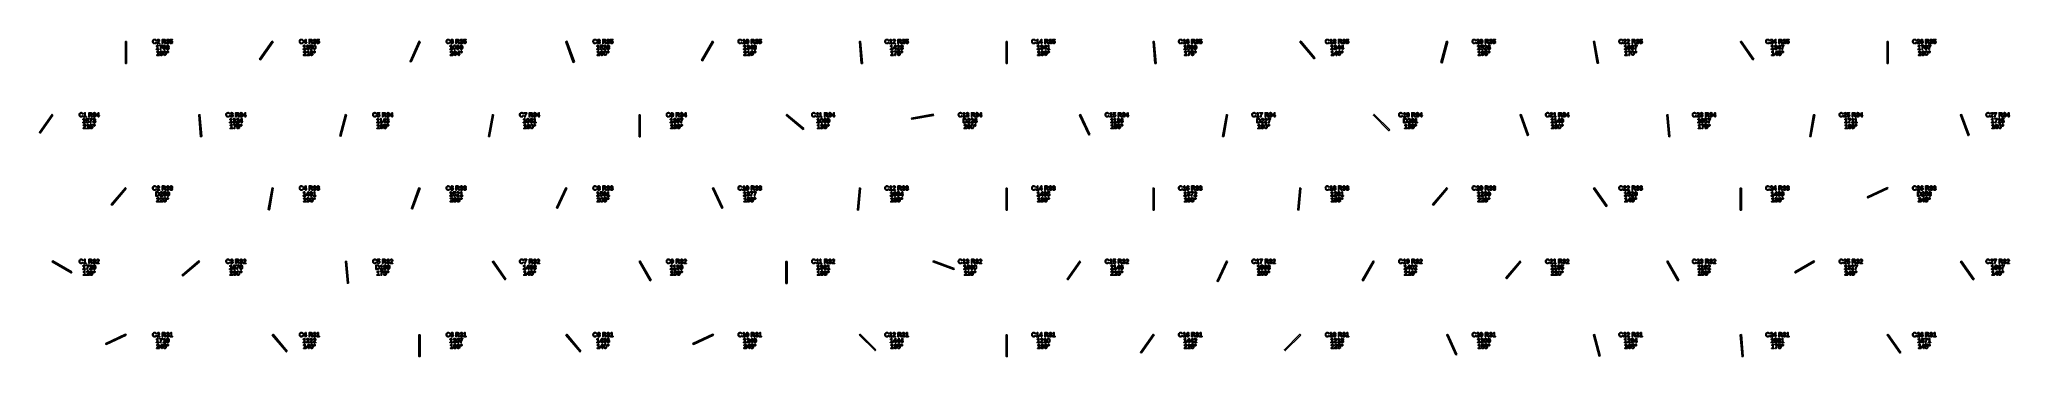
# Model space of a CAD drawing. Extents: x 206 to 2890, y 20 to 453.
import ezdxf

# ---------------------------------------------------------------- set-up
doc = ezdxf.new("R2010")
doc.units = 0
doc.layers.get('0').update_dxf_attribs({"linetype": 'CONTINUOUS'})

msp = doc.modelspace()

# ---------------------------------------------------------------- linework, layer by layer
for points in [[(324.75, 450), (323.25, 450), (323.25, 420), (324.75, 420)], [(363.632, 447.093), (364.128, 447.222), (364.578, 447.437), (364.973, 447.734), (365.305, 448.109), (365.573, 448.564), (364.938, 448.881), (364.467, 448.219), (363.864, 447.821), (363.127, 447.689), (362.544, 447.76), (362.047, 447.974), (361.636, 448.33), (361.33, 448.803), (361.146, 449.368), (361.085, 450.024), (361.144, 450.685), (361.32, 451.244), (361.614, 451.703), (362.013, 452.043), (362.507, 452.247), (363.095, 452.315), (363.481, 452.286), (363.83, 452.198), (364.143, 452.051), (364.41, 451.848), (364.624, 451.593), (364.783, 451.286), (365.52, 451.53), (365.291, 451.961), (364.99, 452.315), (364.617, 452.592), (364.174, 452.791), (363.664, 452.91), (363.087, 452.95), (362.277, 452.863), (361.593, 452.604), (361.036, 452.173), (360.625, 451.589), (360.378, 450.873), (360.296, 450.024), (360.332, 449.441), (360.443, 448.913), (360.627, 448.44), (360.882, 448.028), (361.203, 447.685), (361.591, 447.41), (362.039, 447.21), (362.539, 447.09), (363.091, 447.05)], [(368.958, 439.754), (367.563, 439.754), (367.563, 444.864), (366.887, 444.864), (365.532, 443.933), (365.532, 443.241), (366.826, 444.165), (366.826, 439.754), (365.366, 439.754), (365.366, 439.132), (368.958, 439.132)], [(369.609, 431.754), (368.214, 431.754), (368.214, 436.864), (367.538, 436.864), (366.183, 435.933), (366.183, 435.241), (367.477, 436.165), (367.477, 431.754), (366.017, 431.754), (366.017, 431.132), (369.609, 431.132)], [(370.106, 447.754), (367.115, 447.754), (367.214, 447.946), (367.347, 448.144), (367.514, 448.346), (367.72, 448.559), (367.968, 448.789), (368.259, 449.036), (368.764, 449.457), (369.148, 449.797), (369.41, 450.057), (369.594, 450.277), (369.745, 450.496), (369.864, 450.716), (369.948, 450.936), (369.999, 451.157), (370.016, 451.379), (369.964, 451.843), (369.809, 452.23), (369.55, 452.541), (369.195, 452.768), (368.751, 452.904), (368.218, 452.95), (367.723, 452.905), (367.293, 452.769), (366.926, 452.543), (366.638, 452.24), (366.443, 451.876), (366.342, 451.448), (367.091, 451.379), (367.154, 451.663), (367.272, 451.901), (367.447, 452.093), (367.667, 452.235), (367.924, 452.319), (368.218, 452.348), (368.522, 452.319), (368.778, 452.232), (368.987, 452.087), (369.141, 451.89), (369.233, 451.646), (369.264, 451.355), (369.246, 451.13), (369.192, 450.921), (369.103, 450.728), (368.985, 450.547), (368.844, 450.37), (368.682, 450.199), (368.501, 450.031), (368.306, 449.863), (368.098, 449.695), (367.881, 449.522), (367.664, 449.34), (367.445, 449.148), (367.228, 448.943), (367.019, 448.724), (366.816, 448.488), (366.627, 448.233), (366.458, 447.953), (366.31, 447.648), (366.31, 447.132), (370.106, 447.132)], [(371.636, 439.655), (371.696, 440.166), (371.796, 440.665), (371.937, 441.161), (372.118, 441.662), (372.34, 442.167), (372.639, 442.739), (373.052, 443.44), (373.581, 444.27), (373.581, 444.864), (369.793, 444.864), (369.793, 444.242), (372.873, 444.242), (372.215, 443.228), (371.696, 442.295), (371.316, 441.445), (371.058, 440.648), (370.902, 439.877), (370.851, 439.132), (371.615, 439.132)], [(372.916, 431.099), (373.399, 431.247), (373.784, 431.494), (374.064, 431.828), (374.233, 432.24), (374.289, 432.731), (374.255, 433.087), (374.153, 433.401), (373.983, 433.672), (373.753, 433.892), (373.468, 434.047), (373.129, 434.138), (373.129, 434.155), (373.422, 434.247), (373.67, 434.401), (373.874, 434.614), (374.025, 434.873), (374.116, 435.159), (374.146, 435.473), (374.092, 435.895), (373.928, 436.254), (373.656, 436.551), (373.29, 436.773), (372.844, 436.906), (372.319, 436.95), (371.806, 436.905), (371.367, 436.769), (371.003, 436.543), (370.731, 436.244), (370.567, 435.89), (370.513, 435.481), (370.543, 435.167), (370.633, 434.881), (370.783, 434.623), (370.986, 434.407), (371.232, 434.248), (371.522, 434.146), (371.522, 434.13), (371.208, 434.043), (370.934, 433.888), (370.7, 433.666), (370.521, 433.391), (370.414, 433.077), (370.379, 432.722), (370.436, 432.229), (370.609, 431.816), (370.897, 431.486), (371.288, 431.244), (371.767, 431.099), (372.336, 431.05)], [(371.672, 431.731), (371.27, 432.126), (371.135, 432.783), (371.17, 433.098), (371.275, 433.365), (371.449, 433.583), (371.685, 433.745), (371.975, 433.842), (372.319, 433.874), (372.673, 433.844), (372.97, 433.754), (373.21, 433.603), (373.387, 433.394), (373.493, 433.126), (373.528, 432.8), (373.495, 432.42), (373.398, 432.115), (373.235, 431.886), (373.006, 431.727), (372.709, 431.631), (372.344, 431.599)], [(372.014, 434.452), (371.752, 434.538), (371.54, 434.681), (371.385, 434.88), (371.292, 435.13), (371.262, 435.432), (371.292, 435.728), (371.382, 435.971), (371.532, 436.16), (371.74, 436.296), (372.002, 436.377), (372.319, 436.405), (372.912, 436.297), (373.267, 435.972), (373.385, 435.432), (373.355, 435.11), (373.265, 434.853), (373.115, 434.661), (372.907, 434.529), (372.645, 434.45), (372.328, 434.423)], [(374.301, 449.512), (376.087, 449.512), (377.576, 447.132), (378.472, 447.132), (376.844, 449.601), (377.249, 449.713), (377.592, 449.896), (377.871, 450.151), (378.078, 450.463), (378.202, 450.821), (378.244, 451.225), (378.185, 451.702), (378.009, 452.104), (377.717, 452.431), (377.316, 452.672), (376.818, 452.816), (376.221, 452.864), (373.524, 452.864), (373.524, 447.132), (374.301, 447.132)], [(374.301, 450.126), (374.301, 452.242), (376.144, 452.242), (376.537, 452.213), (376.863, 452.125), (377.123, 451.979), (377.311, 451.778), (377.425, 451.524), (377.462, 451.217), (377.425, 450.898), (377.313, 450.63), (377.127, 450.413), (376.872, 450.254), (376.555, 450.158), (376.177, 450.126)], [(376.913, 439.134), (377.411, 439.387), (377.802, 439.807), (378.084, 440.387), (378.252, 441.118), (378.309, 442), (378.255, 442.894), (378.094, 443.629), (377.827, 444.205), (377.446, 444.619), (376.948, 444.867), (376.331, 444.95), (375.699, 444.868), (375.191, 444.623), (374.808, 444.213), (374.54, 443.64), (374.379, 442.902), (374.325, 442), (374.381, 441.114), (374.546, 440.382), (374.822, 439.803), (375.208, 439.385), (375.703, 439.134), (376.307, 439.05)], [(377.564, 431.134), (378.062, 431.387), (378.453, 431.807), (378.735, 432.387), (378.904, 433.118), (378.96, 434), (378.906, 434.894), (378.746, 435.629), (378.478, 436.205), (378.097, 436.619), (377.599, 436.867), (376.982, 436.95), (376.35, 436.868), (375.842, 436.623), (375.459, 436.213), (375.191, 435.64), (375.03, 434.902), (374.977, 434), (375.032, 433.114), (375.197, 432.382), (375.473, 431.803), (375.859, 431.385), (376.354, 431.134), (376.958, 431.05)], [(375.92, 439.711), (375.604, 439.9), (375.365, 440.214), (375.199, 440.664), (375.099, 441.259), (375.066, 442), (375.099, 442.759), (375.197, 443.362), (375.361, 443.806), (375.6, 444.112), (375.923, 444.295), (376.331, 444.356), (376.729, 444.294), (377.045, 444.108), (377.277, 443.798), (377.437, 443.351), (377.532, 442.751), (377.564, 442), (377.531, 441.271), (377.43, 440.68), (377.263, 440.226), (377.024, 439.905), (376.708, 439.712), (376.315, 439.648)], [(376.571, 431.711), (376.255, 431.9), (376.016, 432.214), (375.85, 432.664), (375.75, 433.259), (375.717, 434), (375.75, 434.759), (375.848, 435.362), (376.012, 435.806), (376.251, 436.112), (376.574, 436.295), (376.982, 436.356), (377.38, 436.294), (377.696, 436.108), (377.928, 435.798), (378.088, 435.351), (378.183, 434.751), (378.215, 434), (378.182, 433.271), (378.081, 432.68), (377.914, 432.226), (377.675, 431.905), (377.359, 431.712), (376.966, 431.648)], [(381.534, 439.099), (382.017, 439.247), (382.402, 439.494), (382.683, 439.828), (382.851, 440.24), (382.907, 440.731), (382.873, 441.087), (382.771, 441.401), (382.602, 441.672), (382.371, 441.892), (382.086, 442.047), (381.747, 442.138), (381.747, 442.155), (382.04, 442.247), (382.288, 442.401), (382.492, 442.614), (382.643, 442.873), (382.734, 443.159), (382.764, 443.473), (382.71, 443.895), (382.546, 444.254), (382.274, 444.551), (381.908, 444.773), (381.462, 444.906), (380.938, 444.95), (380.424, 444.905), (379.985, 444.769), (379.621, 444.543), (379.349, 444.244), (379.185, 443.89), (379.131, 443.481), (379.161, 443.167), (379.251, 442.881), (379.401, 442.623), (379.604, 442.407), (379.85, 442.248), (380.14, 442.146), (380.14, 442.13), (379.826, 442.043), (379.552, 441.888), (379.318, 441.666), (379.14, 441.391), (379.032, 441.077), (378.997, 440.722), (379.054, 440.229), (379.227, 439.816), (379.515, 439.486), (379.906, 439.244), (380.385, 439.099), (380.954, 439.05)], [(381.758, 447.099), (382.238, 447.244), (382.622, 447.486), (382.902, 447.816), (383.07, 448.225), (383.127, 448.714), (383.087, 449.06), (382.967, 449.363), (382.768, 449.626), (382.498, 449.835), (382.164, 449.978), (381.768, 450.057), (381.768, 450.073), (382.127, 450.179), (382.425, 450.335), (382.661, 450.539), (382.831, 450.791), (382.934, 451.089), (382.968, 451.432), (382.915, 451.875), (382.755, 452.247), (382.49, 452.549), (382.128, 452.772), (381.681, 452.905), (381.149, 452.95), (380.655, 452.906), (380.224, 452.774), (379.857, 452.555), (379.569, 452.258), (379.374, 451.892), (379.273, 451.457), (380.01, 451.4), (380.07, 451.678), (380.186, 451.911), (380.358, 452.099), (380.578, 452.237), (380.839, 452.32), (381.141, 452.348), (381.467, 452.318), (381.735, 452.229), (381.945, 452.081), (382.095, 451.882), (382.185, 451.64), (382.215, 451.355), (382.178, 451.068), (382.068, 450.826), (381.883, 450.629), (381.632, 450.483), (381.321, 450.395), (380.95, 450.366), (380.551, 450.366), (380.551, 449.731), (380.966, 449.731), (381.384, 449.702), (381.73, 449.615), (382.006, 449.469), (382.206, 449.271), (382.326, 449.028), (382.366, 448.739), (382.331, 448.41), (382.225, 448.14), (382.05, 447.929), (381.814, 447.778), (381.524, 447.687), (381.182, 447.656), (380.553, 447.769), (380.136, 448.108), (379.933, 448.674), (379.176, 448.604), (379.288, 448.134), (379.493, 447.746), (379.792, 447.443), (380.177, 447.225), (380.64, 447.094), (381.182, 447.05)], [(380.291, 439.731), (379.888, 440.126), (379.753, 440.783), (379.788, 441.098), (379.893, 441.365), (380.067, 441.583), (380.303, 441.745), (380.593, 441.842), (380.938, 441.874), (381.291, 441.844), (381.588, 441.754), (381.829, 441.603), (382.005, 441.394), (382.111, 441.126), (382.146, 440.8), (382.113, 440.42), (382.016, 440.115), (381.853, 439.886), (381.624, 439.727), (381.327, 439.631), (380.962, 439.599)], [(381.255, 434.668), (381.529, 434.781), (381.774, 434.968), (381.965, 435.21), (382.079, 435.484), (382.117, 435.79), (382.08, 436.097), (381.966, 436.371), (381.778, 436.612), (381.535, 436.8), (381.259, 436.912), (380.95, 436.95), (380.641, 436.912), (380.365, 436.798), (380.122, 436.608), (379.933, 436.365), (379.82, 436.093), (379.782, 435.79), (379.82, 435.488), (379.935, 435.215), (380.126, 434.972), (380.37, 434.783), (380.645, 434.669), (380.95, 434.631)], [(380.632, 442.452), (380.37, 442.538), (380.158, 442.681), (380.004, 442.88), (379.911, 443.13), (379.88, 443.432), (379.91, 443.728), (380, 443.971), (380.15, 444.16), (380.358, 444.296), (380.62, 444.377), (380.938, 444.405), (381.53, 444.297), (381.885, 443.972), (382.004, 443.432), (381.973, 443.11), (381.883, 442.853), (381.733, 442.661), (381.525, 442.529), (381.263, 442.45), (380.946, 442.423)], [(380.761, 435.082), (380.591, 435.154), (380.439, 435.274), (380.32, 435.427), (380.249, 435.599), (380.226, 435.79), (380.249, 435.981), (380.319, 436.154), (380.435, 436.307), (380.585, 436.427), (380.757, 436.499), (380.95, 436.523), (381.143, 436.499), (381.314, 436.429), (381.464, 436.311), (381.581, 436.159), (381.651, 435.986), (381.674, 435.79), (381.65, 435.597), (381.58, 435.424), (381.462, 435.271), (381.311, 435.153), (381.14, 435.082), (380.95, 435.058)], [(386.334, 447.108), (386.833, 447.282), (387.238, 447.571), (387.538, 447.961), (387.718, 448.437), (387.777, 448.999), (387.722, 449.497), (387.554, 449.929), (387.275, 450.293), (386.902, 450.569), (386.452, 450.734), (385.926, 450.789), (385.48, 450.749), (385.085, 450.627), (384.742, 450.423), (384.852, 452.242), (387.444, 452.242), (387.444, 452.864), (384.185, 452.864), (383.993, 449.78), (384.71, 449.78), (384.88, 449.915), (385.051, 450.021), (385.222, 450.098), (385.398, 450.15), (385.582, 450.181), (385.776, 450.191), (386.129, 450.154), (386.431, 450.043), (386.681, 449.858), (386.867, 449.612), (386.979, 449.321), (387.017, 448.983), (386.979, 448.597), (386.868, 448.271), (386.683, 448.004), (386.432, 447.806), (386.124, 447.688), (385.759, 447.648), (385.2, 447.743), (384.803, 448.026), (384.567, 448.499), (383.827, 448.413), (383.954, 448.006), (384.161, 447.668), (384.449, 447.4), (384.812, 447.206), (385.243, 447.089), (385.743, 447.05)], [(524.614, 449.57), (523.386, 450.43), (506.178, 425.856), (507.407, 424.995)], [(563.632, 447.093), (564.128, 447.222), (564.578, 447.437), (564.973, 447.734), (565.305, 448.109), (565.573, 448.564), (564.938, 448.881), (564.467, 448.219), (563.864, 447.821), (563.127, 447.689), (562.544, 447.76), (562.047, 447.974), (561.636, 448.33), (561.33, 448.803), (561.146, 449.368), (561.085, 450.024), (561.144, 450.685), (561.32, 451.244), (561.614, 451.703), (562.013, 452.043), (562.507, 452.247), (563.095, 452.315), (563.481, 452.286), (563.83, 452.198), (564.143, 452.051), (564.41, 451.848), (564.624, 451.593), (564.783, 451.286), (565.52, 451.53), (565.291, 451.961), (564.99, 452.315), (564.617, 452.592), (564.174, 452.791), (563.664, 452.91), (563.087, 452.95), (562.277, 452.863), (561.593, 452.604), (561.036, 452.173), (560.625, 451.589), (560.378, 450.873), (560.296, 450.024), (560.332, 449.441), (560.443, 448.913), (560.627, 448.44), (560.882, 448.028), (561.203, 447.685), (561.591, 447.41), (562.039, 447.21), (562.539, 447.09), (563.091, 447.05)], [(568.958, 439.754), (567.563, 439.754), (567.563, 444.864), (566.887, 444.864), (565.532, 443.933), (565.532, 443.241), (566.826, 444.165), (566.826, 439.754), (565.366, 439.754), (565.366, 439.132), (568.958, 439.132)], [(569.597, 431.754), (566.607, 431.754), (566.705, 431.946), (566.838, 432.144), (567.005, 432.346), (567.211, 432.559), (567.459, 432.789), (567.75, 433.036), (568.256, 433.457), (568.64, 433.797), (568.901, 434.057), (569.086, 434.277), (569.237, 434.496), (569.355, 434.716), (569.44, 434.936), (569.491, 435.157), (569.508, 435.379), (569.456, 435.843), (569.301, 436.23), (569.042, 436.541), (568.687, 436.768), (568.242, 436.904), (567.709, 436.95), (567.215, 436.905), (566.784, 436.769), (566.417, 436.543), (566.129, 436.24), (565.935, 435.876), (565.833, 435.448), (566.582, 435.379), (566.645, 435.663), (566.764, 435.901), (566.938, 436.093), (567.159, 436.235), (567.416, 436.319), (567.709, 436.348), (568.013, 436.319), (568.27, 436.232), (568.478, 436.087), (568.632, 435.89), (568.724, 435.646), (568.755, 435.355), (568.737, 435.13), (568.683, 434.921), (568.594, 434.728), (568.476, 434.547), (568.336, 434.37), (568.173, 434.199), (567.992, 434.031), (567.798, 433.863), (567.589, 433.695), (567.373, 433.522), (567.155, 433.34), (566.936, 433.148), (566.72, 432.943), (566.51, 432.724), (566.307, 432.488), (566.118, 432.233), (565.949, 431.953), (565.801, 431.648), (565.801, 431.132), (569.597, 431.132)], [(569.475, 448.429), (570.281, 448.429), (570.281, 449.007), (569.475, 449.007), (569.475, 452.864), (568.706, 452.864), (566.082, 448.999), (566.082, 448.429), (568.783, 448.429), (568.783, 447.132), (569.475, 447.132)], [(566.757, 449.007), (566.822, 449.089), (567.042, 449.39), (568.511, 451.554), (568.552, 451.618), (568.605, 451.708), (568.669, 451.823), (568.729, 451.932), (568.767, 452.004), (568.783, 452.038), (568.783, 449.007)], [(572.265, 439.099), (572.745, 439.244), (573.129, 439.486), (573.409, 439.816), (573.577, 440.225), (573.634, 440.714), (573.594, 441.06), (573.474, 441.363), (573.275, 441.626), (573.005, 441.835), (572.671, 441.978), (572.275, 442.057), (572.275, 442.073), (572.634, 442.179), (572.932, 442.335), (573.168, 442.539), (573.338, 442.791), (573.441, 443.089), (573.475, 443.432), (573.422, 443.875), (573.262, 444.247), (572.997, 444.549), (572.635, 444.772), (572.188, 444.905), (571.656, 444.95), (571.162, 444.906), (570.731, 444.774), (570.364, 444.555), (570.076, 444.258), (569.881, 443.892), (569.78, 443.457), (570.517, 443.4), (570.577, 443.678), (570.693, 443.911), (570.865, 444.099), (571.085, 444.237), (571.346, 444.32), (571.648, 444.348), (571.974, 444.318), (572.242, 444.229), (572.452, 444.081), (572.602, 443.882), (572.692, 443.64), (572.722, 443.355), (572.685, 443.068), (572.575, 442.826), (572.39, 442.629), (572.139, 442.483), (571.828, 442.395), (571.457, 442.366), (571.058, 442.366), (571.058, 441.731), (571.473, 441.731), (571.891, 441.702), (572.237, 441.615), (572.513, 441.469), (572.713, 441.271), (572.833, 441.028), (572.873, 440.739), (572.838, 440.41), (572.732, 440.14), (572.557, 439.929), (572.321, 439.778), (572.031, 439.687), (571.689, 439.656), (571.06, 439.769), (570.643, 440.108), (570.44, 440.674), (569.683, 440.604), (569.795, 440.134), (570, 439.746), (570.299, 439.443), (570.684, 439.225), (571.147, 439.094), (571.689, 439.05)], [(574.244, 431.754), (572.848, 431.754), (572.848, 436.864), (572.173, 436.864), (570.818, 435.933), (570.818, 435.241), (572.112, 436.165), (572.112, 431.754), (570.651, 431.754), (570.651, 431.132), (574.244, 431.132)], [(574.301, 449.512), (576.087, 449.512), (577.576, 447.132), (578.472, 447.132), (576.844, 449.601), (577.249, 449.713), (577.592, 449.896), (577.871, 450.151), (578.078, 450.463), (578.202, 450.821), (578.244, 451.225), (578.185, 451.702), (578.009, 452.104), (577.717, 452.431), (577.316, 452.672), (576.818, 452.816), (576.221, 452.864), (573.524, 452.864), (573.524, 447.132), (574.301, 447.132)], [(574.301, 450.126), (574.301, 452.242), (576.144, 452.242), (576.537, 452.213), (576.863, 452.125), (577.123, 451.979), (577.311, 451.778), (577.425, 451.524), (577.462, 451.217), (577.425, 450.898), (577.313, 450.63), (577.127, 450.413), (576.872, 450.254), (576.555, 450.158), (576.177, 450.126)], [(576.841, 439.108), (577.34, 439.282), (577.745, 439.571), (578.045, 439.961), (578.225, 440.437), (578.284, 440.999), (578.229, 441.497), (578.061, 441.929), (577.782, 442.293), (577.409, 442.569), (576.959, 442.734), (576.433, 442.789), (575.987, 442.749), (575.592, 442.627), (575.249, 442.423), (575.359, 444.242), (577.951, 444.242), (577.951, 444.864), (574.692, 444.864), (574.5, 441.78), (575.217, 441.78), (575.387, 441.915), (575.558, 442.021), (575.729, 442.098), (575.905, 442.15), (576.089, 442.181), (576.283, 442.191), (576.636, 442.154), (576.938, 442.043), (577.188, 441.858), (577.374, 441.612), (577.486, 441.321), (577.524, 440.983), (577.486, 440.597), (577.375, 440.271), (577.19, 440.004), (576.939, 439.806), (576.631, 439.688), (576.266, 439.648), (575.707, 439.743), (575.31, 440.026), (575.074, 440.499), (574.334, 440.413), (574.461, 440.006), (574.668, 439.668), (574.956, 439.4), (575.319, 439.206), (575.75, 439.089), (576.25, 439.05)], [(577.492, 431.108), (577.991, 431.282), (578.396, 431.571), (578.696, 431.961), (578.876, 432.437), (578.935, 432.999), (578.88, 433.497), (578.712, 433.929), (578.433, 434.293), (578.06, 434.569), (577.61, 434.734), (577.084, 434.789), (576.638, 434.749), (576.243, 434.627), (575.9, 434.423), (576.01, 436.242), (578.602, 436.242), (578.602, 436.864), (575.343, 436.864), (575.151, 433.78), (575.868, 433.78), (576.038, 433.915), (576.209, 434.021), (576.38, 434.098), (576.556, 434.15), (576.74, 434.181), (576.934, 434.191), (577.287, 434.154), (577.589, 434.043), (577.839, 433.858), (578.025, 433.612), (578.137, 433.321), (578.175, 432.983), (578.138, 432.597), (578.026, 432.271), (577.841, 432.004), (577.59, 431.806), (577.282, 431.688), (576.917, 431.648), (576.358, 431.743), (575.961, 432.026), (575.725, 432.499), (574.985, 432.413), (575.112, 432.006), (575.319, 431.668), (575.607, 431.4), (575.97, 431.206), (576.401, 431.089), (576.901, 431.05)], [(581.547, 439.134), (582.046, 439.387), (582.437, 439.807), (582.718, 440.387), (582.887, 441.118), (582.943, 442), (582.89, 442.894), (582.729, 443.629), (582.461, 444.205), (582.081, 444.619), (581.582, 444.867), (580.966, 444.95), (580.334, 444.868), (579.826, 444.623), (579.442, 444.213), (579.174, 443.64), (579.014, 442.902), (578.96, 442), (579.015, 441.114), (579.181, 440.382), (579.456, 439.803), (579.842, 439.385), (580.337, 439.134), (580.942, 439.05)], [(581.758, 447.099), (582.238, 447.244), (582.622, 447.486), (582.902, 447.816), (583.07, 448.225), (583.127, 448.714), (583.087, 449.06), (582.967, 449.363), (582.768, 449.626), (582.498, 449.835), (582.164, 449.978), (581.768, 450.057), (581.768, 450.073), (582.127, 450.179), (582.425, 450.335), (582.661, 450.539), (582.831, 450.791), (582.934, 451.089), (582.968, 451.432), (582.915, 451.875), (582.755, 452.247), (582.49, 452.549), (582.128, 452.772), (581.681, 452.905), (581.149, 452.95), (580.655, 452.906), (580.224, 452.774), (579.857, 452.555), (579.569, 452.258), (579.374, 451.892), (579.273, 451.457), (580.01, 451.4), (580.07, 451.678), (580.186, 451.911), (580.358, 452.099), (580.578, 452.237), (580.839, 452.32), (581.141, 452.348), (581.467, 452.318), (581.735, 452.229), (581.945, 452.081), (582.095, 451.882), (582.185, 451.64), (582.215, 451.355), (582.178, 451.068), (582.068, 450.826), (581.883, 450.629), (581.632, 450.483), (581.321, 450.395), (580.95, 450.366), (580.551, 450.366), (580.551, 449.731), (580.966, 449.731), (581.384, 449.702), (581.73, 449.615), (582.006, 449.469), (582.206, 449.271), (582.326, 449.028), (582.366, 448.739), (582.331, 448.41), (582.225, 448.14), (582.05, 447.929), (581.814, 447.778), (581.524, 447.687), (581.182, 447.656), (580.553, 447.769), (580.136, 448.108), (579.933, 448.674), (579.176, 448.604), (579.288, 448.134), (579.493, 447.746), (579.792, 447.443), (580.177, 447.225), (580.64, 447.094), (581.182, 447.05)], [(580.555, 439.711), (580.238, 439.9), (580, 440.214), (579.834, 440.664), (579.734, 441.259), (579.701, 442), (579.733, 442.759), (579.832, 443.362), (579.996, 443.806), (580.235, 444.112), (580.558, 444.295), (580.966, 444.356), (581.364, 444.294), (581.679, 444.108), (581.912, 443.798), (582.071, 443.351), (582.167, 442.751), (582.199, 442), (582.165, 441.271), (582.065, 440.68), (581.898, 440.226), (581.659, 439.905), (581.343, 439.712), (580.95, 439.648)], [(581.255, 434.668), (581.529, 434.781), (581.774, 434.968), (581.965, 435.21), (582.079, 435.484), (582.117, 435.79), (582.08, 436.097), (581.966, 436.371), (581.778, 436.612), (581.535, 436.8), (581.259, 436.912), (580.95, 436.95), (580.641, 436.912), (580.365, 436.798), (580.122, 436.608), (579.933, 436.365), (579.82, 436.093), (579.782, 435.79), (579.82, 435.488), (579.935, 435.215), (580.126, 434.972), (580.37, 434.783), (580.645, 434.669), (580.95, 434.631)], [(580.761, 435.082), (580.591, 435.154), (580.439, 435.274), (580.32, 435.427), (580.249, 435.599), (580.226, 435.79), (580.249, 435.981), (580.319, 436.154), (580.435, 436.307), (580.585, 436.427), (580.757, 436.499), (580.95, 436.523), (581.143, 436.499), (581.314, 436.429), (581.464, 436.311), (581.581, 436.159), (581.651, 435.986), (581.674, 435.79), (581.65, 435.597), (581.58, 435.424), (581.462, 435.271), (581.311, 435.153), (581.14, 435.082), (580.95, 435.058)], [(586.334, 447.108), (586.833, 447.282), (587.238, 447.571), (587.538, 447.961), (587.718, 448.437), (587.777, 448.999), (587.722, 449.497), (587.554, 449.929), (587.275, 450.293), (586.902, 450.569), (586.452, 450.734), (585.926, 450.789), (585.48, 450.749), (585.085, 450.627), (584.742, 450.423), (584.852, 452.242), (587.444, 452.242), (587.444, 452.864), (584.185, 452.864), (583.993, 449.78), (584.71, 449.78), (584.88, 449.915), (585.051, 450.021), (585.222, 450.098), (585.398, 450.15), (585.582, 450.181), (585.776, 450.191), (586.129, 450.154), (586.431, 450.043), (586.681, 449.858), (586.867, 449.612), (586.979, 449.321), (587.017, 448.983), (586.979, 448.597), (586.868, 448.271), (586.683, 448.004), (586.432, 447.806), (586.124, 447.688), (585.759, 447.648), (585.2, 447.743), (584.803, 448.026), (584.567, 448.499), (583.827, 448.413), (583.954, 448.006), (584.161, 447.668), (584.449, 447.4), (584.812, 447.206), (585.243, 447.089), (585.743, 447.05)], [(724.685, 449.695), (723.315, 450.305), (711.113, 422.899), (712.483, 422.289)], [(763.632, 447.093), (764.128, 447.222), (764.578, 447.437), (764.973, 447.734), (765.305, 448.109), (765.573, 448.564), (764.938, 448.881), (764.467, 448.219), (763.864, 447.821), (763.127, 447.689), (762.544, 447.76), (762.047, 447.974), (761.636, 448.33), (761.33, 448.803), (761.146, 449.368), (761.085, 450.024), (761.144, 450.685), (761.32, 451.244), (761.614, 451.703), (762.013, 452.043), (762.507, 452.247), (763.095, 452.315), (763.481, 452.286), (763.83, 452.198), (764.143, 452.051), (764.41, 451.848), (764.624, 451.593), (764.783, 451.286), (765.52, 451.53), (765.291, 451.961), (764.99, 452.315), (764.617, 452.592), (764.174, 452.791), (763.664, 452.91), (763.087, 452.95), (762.277, 452.863), (761.593, 452.604), (761.036, 452.173), (760.625, 451.589), (760.378, 450.873), (760.296, 450.024), (760.332, 449.441), (760.443, 448.913), (760.627, 448.44), (760.882, 448.028), (761.203, 447.685), (761.591, 447.41), (762.039, 447.21), (762.539, 447.09), (763.091, 447.05)], [(768.958, 439.754), (767.563, 439.754), (767.563, 444.864), (766.887, 444.864), (765.532, 443.933), (765.532, 443.241), (766.826, 444.165), (766.826, 439.754), (765.366, 439.754), (765.366, 439.132), (768.958, 439.132)], [(769.597, 431.754), (766.607, 431.754), (766.705, 431.946), (766.838, 432.144), (767.005, 432.346), (767.211, 432.559), (767.459, 432.789), (767.75, 433.036), (768.256, 433.457), (768.64, 433.797), (768.901, 434.057), (769.086, 434.277), (769.237, 434.496), (769.355, 434.716), (769.44, 434.936), (769.491, 435.157), (769.508, 435.379), (769.456, 435.843), (769.301, 436.23), (769.042, 436.541), (768.687, 436.768), (768.242, 436.904), (767.709, 436.95), (767.215, 436.905), (766.784, 436.769), (766.417, 436.543), (766.129, 436.24), (765.935, 435.876), (765.833, 435.448), (766.582, 435.379), (766.645, 435.663), (766.764, 435.901), (766.938, 436.093), (767.159, 436.235), (767.416, 436.319), (767.709, 436.348), (768.013, 436.319), (768.27, 436.232), (768.478, 436.087), (768.632, 435.89), (768.724, 435.646), (768.755, 435.355), (768.737, 435.13), (768.683, 434.921), (768.594, 434.728), (768.476, 434.547), (768.336, 434.37), (768.173, 434.199), (767.992, 434.031), (767.798, 433.863), (767.589, 433.695), (767.373, 433.522), (767.155, 433.34), (766.936, 433.148), (766.72, 432.943), (766.51, 432.724), (766.307, 432.488), (766.118, 432.233), (765.949, 431.953), (765.801, 431.648), (765.801, 431.132), (769.597, 431.132)], [(768.844, 447.108), (769.296, 447.283), (769.666, 447.575), (769.94, 447.967), (770.104, 448.445), (770.159, 449.007), (770.107, 449.528), (769.952, 449.973), (769.693, 450.342), (769.346, 450.618), (768.926, 450.783), (768.433, 450.838), (768.133, 450.817), (767.857, 450.752), (767.603, 450.645), (767.38, 450.496), (767.193, 450.309), (767.042, 450.081), (767.08, 450.761), (767.195, 451.325), (767.386, 451.772), (767.646, 452.096), (767.97, 452.291), (768.356, 452.356), (768.785, 452.278), (769.099, 452.045), (769.3, 451.656), (770, 451.782), (769.668, 452.431), (769.123, 452.82), (768.364, 452.95), (767.758, 452.861), (767.252, 452.595), (766.847, 452.152), (766.551, 451.544), (766.373, 450.782), (766.314, 449.866), (766.371, 449.022), (766.542, 448.323), (766.826, 447.77), (767.219, 447.37), (767.712, 447.13), (768.307, 447.05)], [(767.962, 447.687), (767.682, 447.828), (767.443, 448.063), (767.261, 448.372), (767.152, 448.734), (767.115, 449.15), (767.15, 449.474), (767.255, 449.749), (767.431, 449.974), (767.663, 450.14), (767.939, 450.239), (768.259, 450.273), (768.595, 450.235), (768.879, 450.122), (769.109, 449.935), (769.278, 449.678), (769.38, 449.358), (769.414, 448.975), (769.381, 448.589), (769.28, 448.263), (769.113, 447.996), (768.887, 447.798), (768.61, 447.68), (768.283, 447.64)], [(772.278, 439.134), (772.776, 439.387), (773.168, 439.807), (773.449, 440.387), (773.618, 441.118), (773.674, 442), (773.621, 442.894), (773.46, 443.629), (773.192, 444.205), (772.812, 444.619), (772.313, 444.867), (771.697, 444.95), (771.065, 444.868), (770.557, 444.623), (770.173, 444.213), (769.905, 443.64), (769.744, 442.902), (769.691, 442), (769.746, 441.114), (769.912, 440.382), (770.187, 439.803), (770.573, 439.385), (771.068, 439.134), (771.672, 439.05)], [(772.929, 431.134), (773.427, 431.387), (773.819, 431.807), (774.1, 432.387), (774.269, 433.118), (774.325, 434), (774.272, 434.894), (774.111, 435.629), (773.843, 436.205), (773.463, 436.619), (772.964, 436.867), (772.348, 436.95), (771.716, 436.868), (771.208, 436.623), (770.824, 436.213), (770.556, 435.64), (770.396, 434.902), (770.342, 434), (770.397, 433.114), (770.563, 432.382), (770.838, 431.803), (771.224, 431.385), (771.719, 431.134), (772.323, 431.05)], [(771.286, 439.711), (770.969, 439.9), (770.73, 440.214), (770.564, 440.664), (770.465, 441.259), (770.431, 442), (770.464, 442.759), (770.563, 443.362), (770.726, 443.806), (770.965, 444.112), (771.289, 444.295), (771.697, 444.356), (772.095, 444.294), (772.41, 444.108), (772.643, 443.798), (772.802, 443.351), (772.898, 442.751), (772.93, 442), (772.896, 441.271), (772.796, 440.68), (772.629, 440.226), (772.389, 439.905), (772.073, 439.712), (771.681, 439.648)], [(771.937, 431.711), (771.62, 431.9), (771.382, 432.214), (771.215, 432.664), (771.116, 433.259), (771.082, 434), (771.115, 434.759), (771.214, 435.362), (771.377, 435.806), (771.616, 436.112), (771.94, 436.295), (772.348, 436.356), (772.746, 436.294), (773.061, 436.108), (773.294, 435.798), (773.453, 435.351), (773.549, 434.751), (773.581, 434), (773.547, 433.271), (773.447, 432.68), (773.28, 432.226), (773.04, 431.905), (772.724, 431.712), (772.332, 431.648)], [(774.301, 449.512), (776.087, 449.512), (777.576, 447.132), (778.472, 447.132), (776.844, 449.601), (777.249, 449.713), (777.592, 449.896), (777.871, 450.151), (778.078, 450.463), (778.202, 450.821), (778.244, 451.225), (778.185, 451.702), (778.009, 452.104), (777.717, 452.431), (777.316, 452.672), (776.818, 452.816), (776.221, 452.864), (773.524, 452.864), (773.524, 447.132), (774.301, 447.132)], [(774.301, 450.126), (774.301, 452.242), (776.144, 452.242), (776.537, 452.213), (776.863, 452.125), (777.123, 451.979), (777.311, 451.778), (777.425, 451.524), (777.462, 451.217), (777.425, 450.898), (777.313, 450.63), (777.127, 450.413), (776.872, 450.254), (776.555, 450.158), (776.177, 450.126)], [(776.778, 439.138), (777.29, 439.403), (777.701, 439.844), (778, 440.448), (778.18, 441.205), (778.24, 442.114), (778.185, 442.981), (778.021, 443.691), (777.747, 444.242), (777.368, 444.635), (776.885, 444.871), (776.299, 444.95), (775.743, 444.893), (775.275, 444.721), (774.895, 444.435), (774.615, 444.049), (774.447, 443.578), (774.391, 443.021), (774.442, 442.476), (774.597, 442.009), (774.854, 441.618), (775.198, 441.324), (775.61, 441.147), (776.091, 441.089), (776.397, 441.113), (776.686, 441.187), (776.958, 441.31), (777.195, 441.474), (777.381, 441.67), (777.515, 441.898), (777.468, 441.23), (777.347, 440.672), (777.153, 440.226), (776.891, 439.901), (776.566, 439.705), (776.177, 439.64), (775.736, 439.72), (775.414, 439.958), (775.208, 440.356), (774.509, 440.246), (774.651, 439.865), (774.844, 439.56), (775.088, 439.333), (775.388, 439.176), (775.747, 439.082), (776.165, 439.05)], [(778.236, 432.429), (779.041, 432.429), (779.041, 433.007), (778.236, 433.007), (778.236, 436.864), (777.467, 436.864), (774.842, 432.999), (774.842, 432.429), (777.544, 432.429), (777.544, 431.132), (778.236, 431.132)], [(775.943, 441.707), (775.668, 441.828), (775.44, 442.03), (775.271, 442.302), (775.169, 442.633), (775.135, 443.021), (775.169, 443.403), (775.271, 443.727), (775.44, 443.996), (775.669, 444.196), (775.947, 444.316), (776.274, 444.356), (776.606, 444.309), (776.889, 444.169), (777.125, 443.935), (777.301, 443.624), (777.407, 443.253), (777.442, 442.822), (777.425, 442.605), (777.373, 442.404), (777.285, 442.22), (777.168, 442.057), (777.025, 441.92), (776.856, 441.811), (776.67, 441.731), (776.473, 441.682), (776.266, 441.666)], [(775.518, 433.007), (775.583, 433.089), (775.802, 433.39), (777.271, 435.554), (777.312, 435.618), (777.365, 435.708), (777.43, 435.823), (777.49, 435.932), (777.528, 436.004), (777.544, 436.038), (777.544, 433.007)], [(781.547, 439.134), (782.046, 439.387), (782.437, 439.807), (782.718, 440.387), (782.887, 441.118), (782.943, 442), (782.89, 442.894), (782.729, 443.629), (782.461, 444.205), (782.081, 444.619), (781.582, 444.867), (780.966, 444.95), (780.334, 444.868), (779.826, 444.623), (779.442, 444.213), (779.174, 443.64), (779.014, 442.902), (778.96, 442), (779.015, 441.114), (779.181, 440.382), (779.456, 439.803), (779.842, 439.385), (780.337, 439.134), (780.942, 439.05)], [(781.758, 447.099), (782.238, 447.244), (782.622, 447.486), (782.902, 447.816), (783.07, 448.225), (783.127, 448.714), (783.087, 449.06), (782.967, 449.363), (782.768, 449.626), (782.498, 449.835), (782.164, 449.978), (781.768, 450.057), (781.768, 450.073), (782.127, 450.179), (782.425, 450.335), (782.661, 450.539), (782.831, 450.791), (782.934, 451.089), (782.968, 451.432), (782.915, 451.875), (782.755, 452.247), (782.49, 452.549), (782.128, 452.772), (781.681, 452.905), (781.149, 452.95), (780.655, 452.906), (780.224, 452.774), (779.857, 452.555), (779.569, 452.258), (779.374, 451.892), (779.273, 451.457), (780.01, 451.4), (780.07, 451.678), (780.186, 451.911), (780.358, 452.099), (780.578, 452.237), (780.839, 452.32), (781.141, 452.348), (781.467, 452.318), (781.735, 452.229), (781.945, 452.081), (782.095, 451.882), (782.185, 451.64), (782.215, 451.355), (782.178, 451.068), (782.068, 450.826), (781.883, 450.629), (781.632, 450.483), (781.321, 450.395), (780.95, 450.366), (780.551, 450.366), (780.551, 449.731), (780.966, 449.731), (781.384, 449.702), (781.73, 449.615), (782.006, 449.469), (782.206, 449.271), (782.326, 449.028), (782.366, 448.739), (782.331, 448.41), (782.225, 448.14), (782.05, 447.929), (781.814, 447.778), (781.524, 447.687), (781.182, 447.656), (780.553, 447.769), (780.136, 448.108), (779.933, 448.674), (779.176, 448.604), (779.288, 448.134), (779.493, 447.746), (779.792, 447.443), (780.177, 447.225), (780.64, 447.094), (781.182, 447.05)], [(780.555, 439.711), (780.238, 439.9), (780, 440.214), (779.834, 440.664), (779.734, 441.259), (779.701, 442), (779.733, 442.759), (779.832, 443.362), (779.996, 443.806), (780.235, 444.112), (780.558, 444.295), (780.966, 444.356), (781.364, 444.294), (781.679, 444.108), (781.912, 443.798), (782.071, 443.351), (782.167, 442.751), (782.199, 442), (782.165, 441.271), (782.065, 440.68), (781.898, 440.226), (781.659, 439.905), (781.343, 439.712), (780.95, 439.648)], [(781.255, 434.668), (781.529, 434.781), (781.774, 434.968), (781.965, 435.21), (782.079, 435.484), (782.117, 435.79), (782.08, 436.097), (781.966, 436.371), (781.778, 436.612), (781.535, 436.8), (781.259, 436.912), (780.95, 436.95), (780.641, 436.912), (780.365, 436.798), (780.122, 436.608), (779.933, 436.365), (779.82, 436.093), (779.782, 435.79), (779.82, 435.488), (779.935, 435.215), (780.126, 434.972), (780.37, 434.783), (780.645, 434.669), (780.95, 434.631)], [(780.761, 435.082), (780.591, 435.154), (780.439, 435.274), (780.32, 435.427), (780.249, 435.599), (780.226, 435.79), (780.249, 435.981), (780.319, 436.154), (780.435, 436.307), (780.585, 436.427), (780.757, 436.499), (780.95, 436.523), (781.143, 436.499), (781.314, 436.429), (781.464, 436.311), (781.581, 436.159), (781.651, 435.986), (781.674, 435.79), (781.65, 435.597), (781.58, 435.424), (781.462, 435.271), (781.311, 435.153), (781.14, 435.082), (780.95, 435.058)], [(786.334, 447.108), (786.833, 447.282), (787.238, 447.571), (787.538, 447.961), (787.718, 448.437), (787.777, 448.999), (787.722, 449.497), (787.554, 449.929), (787.275, 450.293), (786.902, 450.569), (786.452, 450.734), (785.926, 450.789), (785.48, 450.749), (785.085, 450.627), (784.742, 450.423), (784.852, 452.242), (787.444, 452.242), (787.444, 452.864), (784.185, 452.864), (783.993, 449.78), (784.71, 449.78), (784.88, 449.915), (785.051, 450.021), (785.222, 450.098), (785.398, 450.15), (785.582, 450.181), (785.776, 450.191), (786.129, 450.154), (786.431, 450.043), (786.681, 449.858), (786.867, 449.612), (786.979, 449.321), (787.017, 448.983), (786.979, 448.597), (786.868, 448.271), (786.683, 448.004), (786.432, 447.806), (786.124, 447.688), (785.759, 447.648), (785.2, 447.743), (784.803, 448.026), (784.567, 448.499), (783.827, 448.413), (783.954, 448.006), (784.161, 447.668), (784.449, 447.4), (784.812, 447.206), (785.243, 447.089), (785.743, 447.05)], [(934.965, 422.066), (924.705, 450.257), (923.295, 449.743), (933.556, 421.553)], [(963.632, 447.093), (964.128, 447.222), (964.578, 447.437), (964.973, 447.734), (965.305, 448.109), (965.573, 448.564), (964.938, 448.881), (964.467, 448.219), (963.864, 447.821), (963.127, 447.689), (962.544, 447.76), (962.047, 447.974), (961.636, 448.33), (961.33, 448.803), (961.146, 449.368), (961.085, 450.024), (961.144, 450.685), (961.32, 451.244), (961.614, 451.703), (962.013, 452.043), (962.507, 452.247), (963.095, 452.315), (963.481, 452.286), (963.83, 452.198), (964.143, 452.051), (964.41, 451.848), (964.624, 451.593), (964.783, 451.286), (965.52, 451.53), (965.291, 451.961), (964.99, 452.315), (964.617, 452.592), (964.174, 452.791), (963.664, 452.91), (963.087, 452.95), (962.277, 452.863), (961.593, 452.604), (961.036, 452.173), (960.625, 451.589), (960.378, 450.873), (960.296, 450.024), (960.332, 449.441), (960.443, 448.913), (960.627, 448.44), (960.882, 448.028), (961.203, 447.685), (961.591, 447.41), (962.039, 447.21), (962.539, 447.09), (963.091, 447.05)], [(968.958, 439.754), (967.563, 439.754), (967.563, 444.864), (966.887, 444.864), (965.532, 443.933), (965.532, 443.241), (966.826, 444.165), (966.826, 439.754), (965.366, 439.754), (965.366, 439.132), (968.958, 439.132)], [(969.609, 431.754), (968.214, 431.754), (968.214, 436.864), (967.538, 436.864), (966.183, 435.933), (966.183, 435.241), (967.477, 436.165), (967.477, 431.754), (966.017, 431.754), (966.017, 431.132), (969.609, 431.132)], [(968.79, 447.099), (969.273, 447.247), (969.658, 447.494), (969.938, 447.828), (970.107, 448.24), (970.163, 448.731), (970.129, 449.087), (970.027, 449.401), (969.858, 449.672), (969.627, 449.892), (969.342, 450.047), (969.003, 450.138), (969.003, 450.155), (969.296, 450.247), (969.544, 450.401), (969.748, 450.614), (969.899, 450.873), (969.99, 451.159), (970.02, 451.473), (969.966, 451.895), (969.802, 452.254), (969.53, 452.551), (969.164, 452.773), (968.718, 452.906), (968.193, 452.95), (967.68, 452.905), (967.241, 452.769), (966.877, 452.543), (966.605, 452.244), (966.441, 451.89), (966.387, 451.481), (966.417, 451.167), (966.507, 450.881), (966.657, 450.623), (966.86, 450.407), (967.106, 450.248), (967.396, 450.146), (967.396, 450.13), (967.082, 450.043), (966.808, 449.888), (966.574, 449.666), (966.395, 449.391), (966.288, 449.077), (966.253, 448.722), (966.31, 448.229), (966.483, 447.816), (966.771, 447.486), (967.162, 447.244), (967.641, 447.099), (968.21, 447.05)], [(967.546, 447.731), (967.144, 448.126), (967.009, 448.783), (967.044, 449.098), (967.149, 449.365), (967.323, 449.583), (967.559, 449.745), (967.849, 449.842), (968.193, 449.874), (968.547, 449.844), (968.844, 449.754), (969.084, 449.603), (969.261, 449.394), (969.367, 449.126), (969.402, 448.8), (969.369, 448.42), (969.272, 448.115), (969.109, 447.886), (968.88, 447.727), (968.583, 447.631), (968.218, 447.599)], [(967.888, 450.452), (967.626, 450.538), (967.414, 450.681), (967.259, 450.88), (967.167, 451.13), (967.136, 451.432), (967.166, 451.728), (967.256, 451.971), (967.406, 452.16), (967.614, 452.296), (967.876, 452.377), (968.193, 452.405), (968.786, 452.297), (969.141, 451.972), (969.259, 451.432), (969.229, 451.11), (969.139, 450.853), (968.989, 450.661), (968.781, 450.529), (968.519, 450.45), (968.202, 450.423)], [(972.207, 439.108), (972.705, 439.282), (973.111, 439.571), (973.41, 439.961), (973.59, 440.437), (973.65, 440.999), (973.594, 441.497), (973.427, 441.929), (973.147, 442.293), (972.774, 442.569), (972.325, 442.734), (971.799, 442.789), (971.352, 442.749), (970.958, 442.627), (970.615, 442.423), (970.724, 444.242), (973.316, 444.242), (973.316, 444.864), (970.057, 444.864), (969.866, 441.78), (970.582, 441.78), (970.753, 441.915), (970.924, 442.021), (971.095, 442.098), (971.27, 442.15), (971.455, 442.181), (971.648, 442.191), (972.002, 442.154), (972.304, 442.043), (972.553, 441.858), (972.74, 441.612), (972.852, 441.321), (972.889, 440.983), (972.852, 440.597), (972.741, 440.271), (972.555, 440.004), (972.304, 439.806), (971.997, 439.688), (971.632, 439.648), (971.073, 439.743), (970.675, 440.026), (970.44, 440.499), (969.699, 440.413), (969.826, 440.006), (970.034, 439.668), (970.322, 439.4), (970.684, 439.206), (971.115, 439.089), (971.615, 439.05)], [(972.969, 431.108), (973.422, 431.283), (973.792, 431.575), (974.066, 431.967), (974.23, 432.445), (974.285, 433.007), (974.233, 433.528), (974.077, 433.973), (973.819, 434.342), (973.472, 434.618), (973.052, 434.783), (972.559, 434.838), (972.259, 434.817), (971.983, 434.752), (971.729, 434.645), (971.506, 434.496), (971.319, 434.309), (971.168, 434.081), (971.206, 434.761), (971.321, 435.325), (971.512, 435.772), (971.772, 436.096), (972.096, 436.291), (972.482, 436.356), (972.911, 436.278), (973.225, 436.045), (973.426, 435.656), (974.126, 435.782), (973.794, 436.431), (973.249, 436.82), (972.49, 436.95), (971.884, 436.861), (971.378, 436.595), (970.973, 436.152), (970.677, 435.544), (970.499, 434.782), (970.44, 433.866), (970.497, 433.022), (970.667, 432.323), (970.952, 431.77), (971.345, 431.37), (971.838, 431.13), (972.433, 431.05)], [(972.088, 431.687), (971.808, 431.828), (971.569, 432.063), (971.387, 432.372), (971.278, 432.734), (971.241, 433.15), (971.276, 433.474), (971.381, 433.749), (971.556, 433.974), (971.789, 434.14), (972.065, 434.239), (972.384, 434.273), (972.721, 434.235), (973.005, 434.122), (973.235, 433.935), (973.404, 433.678), (973.506, 433.358), (973.54, 432.975), (973.507, 432.589), (973.406, 432.263), (973.239, 431.996), (973.013, 431.798), (972.736, 431.68), (972.409, 431.64)], [(974.301, 449.512), (976.087, 449.512), (977.576, 447.132), (978.472, 447.132), (976.844, 449.601), (977.249, 449.713), (977.592, 449.896), (977.871, 450.151), (978.078, 450.463), (978.202, 450.821), (978.244, 451.225), (978.185, 451.702), (978.009, 452.104), (977.717, 452.431), (977.316, 452.672), (976.818, 452.816), (976.221, 452.864), (973.524, 452.864), (973.524, 447.132), (974.301, 447.132)], [(974.301, 450.126), (974.301, 452.242), (976.144, 452.242), (976.537, 452.213), (976.863, 452.125), (977.123, 451.979), (977.311, 451.778), (977.425, 451.524), (977.462, 451.217), (977.425, 450.898), (977.313, 450.63), (977.127, 450.413), (976.872, 450.254), (976.555, 450.158), (976.177, 450.126)], [(978.215, 439.754), (975.225, 439.754), (975.323, 439.946), (975.456, 440.144), (975.623, 440.346), (975.829, 440.559), (976.077, 440.789), (976.368, 441.036), (976.874, 441.457), (977.258, 441.797), (977.519, 442.057), (977.704, 442.277), (977.855, 442.496), (977.973, 442.716), (978.058, 442.936), (978.109, 443.157), (978.126, 443.379), (978.074, 443.843), (977.919, 444.23), (977.66, 444.541), (977.305, 444.768), (976.861, 444.904), (976.327, 444.95), (975.833, 444.905), (975.402, 444.769), (975.035, 444.543), (974.747, 444.24), (974.553, 443.876), (974.452, 443.448), (975.2, 443.379), (975.263, 443.663), (975.382, 443.901), (975.556, 444.093), (975.777, 444.235), (976.034, 444.319), (976.327, 444.348), (976.632, 444.319), (976.888, 444.232), (977.096, 444.087), (977.25, 443.89), (977.342, 443.646), (977.373, 443.355), (977.355, 443.13), (977.302, 442.921), (977.212, 442.728), (977.094, 442.547), (976.954, 442.37), (976.791, 442.199), (976.611, 442.031), (976.416, 441.863), (976.207, 441.695), (975.991, 441.522), (975.773, 441.34), (975.554, 441.148), (975.338, 440.943), (975.128, 440.724), (974.926, 440.488), (974.736, 440.233), (974.568, 439.953), (974.419, 439.648), (974.419, 439.132), (978.215, 439.132)], [(977.564, 431.134), (978.062, 431.387), (978.453, 431.807), (978.735, 432.387), (978.904, 433.118), (978.96, 434), (978.906, 434.894), (978.746, 435.629), (978.478, 436.205), (978.097, 436.619), (977.599, 436.867), (976.982, 436.95), (976.35, 436.868), (975.842, 436.623), (975.459, 436.213), (975.191, 435.64), (975.03, 434.902), (974.977, 434), (975.032, 433.114), (975.197, 432.382), (975.473, 431.803), (975.859, 431.385), (976.354, 431.134), (976.958, 431.05)], [(976.571, 431.711), (976.255, 431.9), (976.016, 432.214), (975.85, 432.664), (975.75, 433.259), (975.717, 434), (975.75, 434.759), (975.848, 435.362), (976.012, 435.806), (976.251, 436.112), (976.574, 436.295), (976.982, 436.356), (977.38, 436.294), (977.696, 436.108), (977.928, 435.798), (978.088, 435.351), (978.183, 434.751), (978.215, 434), (978.182, 433.271), (978.081, 432.68), (977.914, 432.226), (977.675, 431.905), (977.359, 431.712), (976.966, 431.648)], [(981.534, 439.099), (982.017, 439.247), (982.402, 439.494), (982.683, 439.828), (982.851, 440.24), (982.907, 440.731), (982.873, 441.087), (982.771, 441.401), (982.602, 441.672), (982.371, 441.892), (982.086, 442.047), (981.747, 442.138), (981.747, 442.155), (982.04, 442.247), (982.288, 442.401), (982.492, 442.614), (982.643, 442.873), (982.734, 443.159), (982.764, 443.473), (982.71, 443.895), (982.546, 444.254), (982.274, 444.551), (981.908, 444.773), (981.462, 444.906), (980.938, 444.95), (980.424, 444.905), (979.985, 444.769), (979.621, 444.543), (979.349, 444.244), (979.185, 443.89), (979.131, 443.481), (979.161, 443.167), (979.251, 442.881), (979.401, 442.623), (979.604, 442.407), (979.85, 442.248), (980.14, 442.146), (980.14, 442.13), (979.826, 442.043), (979.552, 441.888), (979.318, 441.666), (979.14, 441.391), (979.032, 441.077), (978.997, 440.722), (979.054, 440.229), (979.227, 439.816), (979.515, 439.486), (979.906, 439.244), (980.385, 439.099), (980.954, 439.05)], [(981.758, 447.099), (982.238, 447.244), (982.622, 447.486), (982.902, 447.816), (983.07, 448.225), (983.127, 448.714), (983.087, 449.06), (982.967, 449.363), (982.768, 449.626), (982.498, 449.835), (982.164, 449.978), (981.768, 450.057), (981.768, 450.073), (982.127, 450.179), (982.425, 450.335), (982.661, 450.539), (982.831, 450.791), (982.934, 451.089), (982.968, 451.432), (982.915, 451.875), (982.755, 452.247), (982.49, 452.549), (982.128, 452.772), (981.681, 452.905), (981.149, 452.95), (980.655, 452.906), (980.224, 452.774), (979.857, 452.555), (979.569, 452.258), (979.374, 451.892), (979.273, 451.457), (980.01, 451.4), (980.07, 451.678), (980.186, 451.911), (980.358, 452.099), (980.578, 452.237), (980.839, 452.32), (981.141, 452.348), (981.467, 452.318), (981.735, 452.229), (981.945, 452.081), (982.095, 451.882), (982.185, 451.64), (982.215, 451.355), (982.178, 451.068), (982.068, 450.826), (981.883, 450.629), (981.632, 450.483), (981.321, 450.395), (980.95, 450.366), (980.551, 450.366), (980.551, 449.731), (980.966, 449.731), (981.384, 449.702), (981.73, 449.615), (982.006, 449.469), (982.206, 449.271), (982.326, 449.028), (982.366, 448.739), (982.331, 448.41), (982.225, 448.14), (982.05, 447.929), (981.814, 447.778), (981.524, 447.687), (981.182, 447.656), (980.553, 447.769), (980.136, 448.108), (979.933, 448.674), (979.176, 448.604), (979.288, 448.134), (979.493, 447.746), (979.792, 447.443), (980.177, 447.225), (980.64, 447.094), (981.182, 447.05)], [(980.291, 439.731), (979.888, 440.126), (979.753, 440.783), (979.788, 441.098), (979.893, 441.365), (980.067, 441.583), (980.303, 441.745), (980.593, 441.842), (980.938, 441.874), (981.291, 441.844), (981.588, 441.754), (981.828, 441.603), (982.005, 441.394), (982.111, 441.126), (982.146, 440.8), (982.113, 440.42), (982.016, 440.115), (981.853, 439.886), (981.624, 439.727), (981.327, 439.631), (980.962, 439.599)], [(981.255, 434.668), (981.529, 434.781), (981.774, 434.968), (981.965, 435.21), (982.079, 435.484), (982.117, 435.79), (982.08, 436.097), (981.966, 436.371), (981.778, 436.612), (981.535, 436.8), (981.259, 436.912), (980.95, 436.95), (980.641, 436.912), (980.365, 436.798), (980.122, 436.608), (979.933, 436.365), (979.82, 436.093), (979.782, 435.79), (979.82, 435.488), (979.935, 435.215), (980.126, 434.972), (980.37, 434.783), (980.645, 434.669), (980.95, 434.631)], [(980.632, 442.452), (980.37, 442.538), (980.158, 442.681), (980.004, 442.88), (979.911, 443.13), (979.88, 443.432), (979.91, 443.728), (980, 443.971), (980.15, 444.16), (980.358, 444.296), (980.62, 444.377), (980.938, 444.405), (981.53, 444.297), (981.885, 443.972), (982.004, 443.432), (981.973, 443.11), (981.883, 442.853), (981.733, 442.661), (981.525, 442.529), (981.263, 442.45), (980.946, 442.423)], [(980.761, 435.082), (980.591, 435.154), (980.439, 435.274), (980.32, 435.427), (980.249, 435.599), (980.226, 435.79), (980.249, 435.981), (980.319, 436.154), (980.435, 436.307), (980.585, 436.427), (980.757, 436.499), (980.95, 436.523), (981.143, 436.499), (981.314, 436.429), (981.464, 436.311), (981.581, 436.159), (981.651, 435.986), (981.674, 435.79), (981.65, 435.597), (981.58, 435.424), (981.462, 435.271), (981.311, 435.153), (981.14, 435.082), (980.95, 435.058)], [(986.334, 447.108), (986.833, 447.282), (987.238, 447.571), (987.538, 447.961), (987.718, 448.437), (987.777, 448.999), (987.722, 449.497), (987.554, 449.929), (987.275, 450.293), (986.902, 450.569), (986.452, 450.734), (985.926, 450.789), (985.48, 450.749), (985.085, 450.627), (984.742, 450.423), (984.852, 452.242), (987.444, 452.242), (987.444, 452.864), (984.185, 452.864), (983.993, 449.78), (984.71, 449.78), (984.88, 449.915), (985.051, 450.021), (985.222, 450.098), (985.398, 450.15), (985.582, 450.181), (985.776, 450.191), (986.129, 450.154), (986.431, 450.043), (986.681, 449.858), (986.867, 449.612), (986.979, 449.321), (987.017, 448.983), (986.979, 448.597), (986.868, 448.271), (986.683, 448.004), (986.432, 447.806), (986.124, 447.688), (985.759, 447.648), (985.2, 447.743), (984.803, 448.026), (984.567, 448.499), (983.827, 448.413), (983.954, 448.006), (984.161, 447.668), (984.449, 447.4), (984.812, 447.206), (985.243, 447.089), (985.743, 447.05)], [(1124.65, 449.625), (1123.35, 450.375), (1108.35, 424.394), (1109.65, 423.644)], [(1161.31, 447.093), (1161.81, 447.222), (1162.26, 447.437), (1162.66, 447.734), (1162.99, 448.109), (1163.26, 448.564), (1162.62, 448.881), (1162.15, 448.219), (1161.55, 447.821), (1160.81, 447.689), (1160.23, 447.76), (1159.73, 447.974), (1159.32, 448.33), (1159.01, 448.803), (1158.83, 449.368), (1158.77, 450.024), (1158.83, 450.685), (1159, 451.244), (1159.3, 451.703), (1159.7, 452.043), (1160.19, 452.247), (1160.78, 452.315), (1161.16, 452.286), (1161.51, 452.198), (1161.83, 452.051), (1162.09, 451.848), (1162.31, 451.593), (1162.47, 451.286), (1163.2, 451.53), (1162.97, 451.961), (1162.67, 452.315), (1162.3, 452.592), (1161.86, 452.791), (1161.35, 452.91), (1160.77, 452.95), (1159.96, 452.863), (1159.28, 452.604), (1158.72, 452.173), (1158.31, 451.589), (1158.06, 450.873), (1157.98, 450.024), (1158.02, 449.441), (1158.13, 448.913), (1158.31, 448.44), (1158.56, 448.028), (1158.89, 447.685), (1159.27, 447.41), (1159.72, 447.21), (1160.22, 447.09), (1160.77, 447.05)], [(1167.8, 447.754), (1166.41, 447.754), (1166.41, 452.864), (1165.73, 452.864), (1164.37, 451.933), (1164.37, 451.241), (1165.67, 452.165), (1165.67, 447.754), (1164.21, 447.754), (1164.21, 447.132), (1167.8, 447.132)], [(1168.96, 439.754), (1167.56, 439.754), (1167.56, 444.864), (1166.89, 444.864), (1165.53, 443.933), (1165.53, 443.241), (1166.83, 444.165), (1166.83, 439.754), (1165.37, 439.754), (1165.37, 439.132), (1168.96, 439.132)], [(1169.6, 431.754), (1166.61, 431.754), (1166.71, 431.946), (1166.84, 432.144), (1167.01, 432.346), (1167.21, 432.559), (1167.46, 432.789), (1167.75, 433.036), (1168.26, 433.457), (1168.64, 433.797), (1168.9, 434.057), (1169.09, 434.277), (1169.24, 434.496), (1169.36, 434.716), (1169.44, 434.936), (1169.49, 435.157), (1169.51, 435.379), (1169.46, 435.843), (1169.3, 436.23), (1169.04, 436.541), (1168.69, 436.768), (1168.24, 436.904), (1167.71, 436.95), (1167.21, 436.905), (1166.78, 436.769), (1166.42, 436.543), (1166.13, 436.24), (1165.93, 435.876), (1165.83, 435.448), (1166.58, 435.379), (1166.65, 435.663), (1166.76, 435.901), (1166.94, 436.093), (1167.16, 436.235), (1167.42, 436.319), (1167.71, 436.348), (1168.01, 436.319), (1168.27, 436.232), (1168.48, 436.087), (1168.63, 435.89), (1168.72, 435.646), (1168.75, 435.355), (1168.74, 435.13), (1168.68, 434.921), (1168.59, 434.728), (1168.48, 434.547), (1168.34, 434.37), (1168.17, 434.199), (1167.99, 434.031), (1167.8, 433.863), (1167.59, 433.695), (1167.37, 433.522), (1167.16, 433.34), (1166.94, 433.148), (1166.72, 432.943), (1166.51, 432.724), (1166.31, 432.488), (1166.12, 432.233), (1165.95, 431.953), (1165.8, 431.648), (1165.8, 431.132), (1169.6, 431.132)], [(1171.12, 447.134), (1171.62, 447.387), (1172.01, 447.807), (1172.29, 448.387), (1172.46, 449.118), (1172.52, 450), (1172.46, 450.894), (1172.3, 451.629), (1172.03, 452.205), (1171.65, 452.619), (1171.16, 452.867), (1170.54, 452.95), (1169.91, 452.868), (1169.4, 452.623), (1169.02, 452.213), (1168.75, 451.64), (1168.59, 450.902), (1168.53, 450), (1168.59, 449.114), (1168.75, 448.382), (1169.03, 447.803), (1169.42, 447.385), (1169.91, 447.134), (1170.51, 447.05)], [(1170.13, 447.711), (1169.81, 447.9), (1169.57, 448.214), (1169.41, 448.664), (1169.31, 449.259), (1169.27, 450), (1169.31, 450.759), (1169.4, 451.362), (1169.57, 451.806), (1169.81, 452.112), (1170.13, 452.295), (1170.54, 452.356), (1170.94, 452.294), (1171.25, 452.108), (1171.49, 451.798), (1171.64, 451.351), (1171.74, 450.751), (1171.77, 450), (1171.74, 449.271), (1171.64, 448.68), (1171.47, 448.226), (1171.23, 447.905), (1170.92, 447.712), (1170.52, 447.648)], [(1172.26, 439.099), (1172.74, 439.244), (1173.13, 439.486), (1173.41, 439.816), (1173.58, 440.225), (1173.63, 440.714), (1173.59, 441.06), (1173.47, 441.363), (1173.28, 441.626), (1173.01, 441.835), (1172.67, 441.978), (1172.27, 442.057), (1172.27, 442.073), (1172.63, 442.179), (1172.93, 442.335), (1173.17, 442.539), (1173.34, 442.791), (1173.44, 443.089), (1173.47, 443.432), (1173.42, 443.875), (1173.26, 444.247), (1173, 444.549), (1172.64, 444.772), (1172.19, 444.905), (1171.66, 444.95), (1171.16, 444.906), (1170.73, 444.774), (1170.36, 444.555), (1170.08, 444.258), (1169.88, 443.892), (1169.78, 443.457), (1170.52, 443.4), (1170.58, 443.678), (1170.69, 443.911), (1170.86, 444.099), (1171.08, 444.237), (1171.35, 444.32), (1171.65, 444.348), (1171.97, 444.318), (1172.24, 444.229), (1172.45, 444.081), (1172.6, 443.882), (1172.69, 443.64), (1172.72, 443.355), (1172.69, 443.068), (1172.57, 442.826), (1172.39, 442.629), (1172.14, 442.483), (1171.83, 442.395), (1171.46, 442.366), (1171.06, 442.366), (1171.06, 441.731), (1171.47, 441.731), (1171.89, 441.702), (1172.24, 441.615), (1172.51, 441.469), (1172.71, 441.271), (1172.83, 441.028), (1172.87, 440.739), (1172.84, 440.41), (1172.73, 440.14), (1172.56, 439.929), (1172.32, 439.778), (1172.03, 439.687), (1171.69, 439.656), (1171.06, 439.769), (1170.64, 440.108), (1170.44, 440.674), (1169.68, 440.604), (1169.79, 440.134), (1170, 439.746), (1170.3, 439.443), (1170.68, 439.225), (1171.15, 439.094), (1171.69, 439.05)], [(1174.24, 431.754), (1172.85, 431.754), (1172.85, 436.864), (1172.17, 436.864), (1170.82, 435.933), (1170.82, 435.241), (1172.11, 436.165), (1172.11, 431.754), (1170.65, 431.754), (1170.65, 431.132), (1174.24, 431.132)], [(1177.58, 440.429), (1178.39, 440.429), (1178.39, 441.007), (1177.58, 441.007), (1177.58, 444.864), (1176.82, 444.864), (1174.19, 440.999), (1174.19, 440.429), (1176.89, 440.429), (1176.89, 439.132), (1177.58, 439.132)], [(1174.87, 441.007), (1174.93, 441.089), (1175.15, 441.39), (1176.62, 443.554), (1176.66, 443.618), (1176.71, 443.708), (1176.78, 443.823), (1176.84, 443.932), (1176.88, 444.004), (1176.89, 444.038), (1176.89, 441.007)], [(1177.56, 431.134), (1178.06, 431.387), (1178.45, 431.807), (1178.73, 432.387), (1178.9, 433.118), (1178.96, 434), (1178.91, 434.894), (1178.75, 435.629), (1178.48, 436.205), (1178.1, 436.619), (1177.6, 436.867), (1176.98, 436.95), (1176.35, 436.868), (1175.84, 436.623), (1175.46, 436.213), (1175.19, 435.64), (1175.03, 434.902), (1174.98, 434), (1175.03, 433.114), (1175.2, 432.382), (1175.47, 431.803), (1175.86, 431.385), (1176.35, 431.134), (1176.96, 431.05)], [(1176.57, 431.711), (1176.25, 431.9), (1176.02, 432.214), (1175.85, 432.664), (1175.75, 433.259), (1175.72, 434), (1175.75, 434.759), (1175.85, 435.362), (1176.01, 435.806), (1176.25, 436.112), (1176.57, 436.295), (1176.98, 436.356), (1177.38, 436.294), (1177.7, 436.108), (1177.93, 435.798), (1178.09, 435.351), (1178.18, 434.751), (1178.22, 434), (1178.18, 433.271), (1178.08, 432.68), (1177.91, 432.226), (1177.68, 431.905), (1177.36, 431.712), (1176.97, 431.648)], [(1176.62, 449.512), (1178.4, 449.512), (1179.89, 447.132), (1180.79, 447.132), (1179.16, 449.601), (1179.57, 449.713), (1179.91, 449.896), (1180.19, 450.151), (1180.4, 450.463), (1180.52, 450.821), (1180.56, 451.225), (1180.5, 451.702), (1180.33, 452.104), (1180.03, 452.431), (1179.63, 452.672), (1179.14, 452.816), (1178.54, 452.864), (1175.84, 452.864), (1175.84, 447.132), (1176.62, 447.132)], [(1176.62, 450.126), (1176.62, 452.242), (1178.46, 452.242), (1178.85, 452.213), (1179.18, 452.125), (1179.44, 451.979), (1179.63, 451.778), (1179.74, 451.524), (1179.78, 451.217), (1179.74, 450.898), (1179.63, 450.63), (1179.44, 450.413), (1179.19, 450.254), (1178.87, 450.158), (1178.49, 450.126)], [(1181.53, 439.099), (1182.02, 439.247), (1182.4, 439.494), (1182.68, 439.828), (1182.85, 440.24), (1182.91, 440.731), (1182.87, 441.087), (1182.77, 441.401), (1182.6, 441.672), (1182.37, 441.892), (1182.09, 442.047), (1181.75, 442.138), (1181.75, 442.155), (1182.04, 442.247), (1182.29, 442.401), (1182.49, 442.614), (1182.64, 442.873), (1182.73, 443.159), (1182.76, 443.473), (1182.71, 443.895), (1182.55, 444.254), (1182.27, 444.551), (1181.91, 444.773), (1181.46, 444.906), (1180.94, 444.95), (1180.42, 444.905), (1179.99, 444.769), (1179.62, 444.543), (1179.35, 444.244), (1179.19, 443.89), (1179.13, 443.481), (1179.16, 443.167), (1179.25, 442.881), (1179.4, 442.623), (1179.6, 442.407), (1179.85, 442.248), (1180.14, 442.146), (1180.14, 442.13), (1179.83, 442.043), (1179.55, 441.888), (1179.32, 441.666), (1179.14, 441.391), (1179.03, 441.077), (1179, 440.722), (1179.05, 440.229), (1179.23, 439.816), (1179.52, 439.486), (1179.91, 439.244), (1180.39, 439.099), (1180.95, 439.05)], [(1180.29, 439.731), (1179.89, 440.126), (1179.75, 440.783), (1179.79, 441.098), (1179.89, 441.365), (1180.07, 441.583), (1180.3, 441.745), (1180.59, 441.842), (1180.94, 441.874), (1181.29, 441.844), (1181.59, 441.754), (1181.83, 441.603), (1182, 441.394), (1182.11, 441.126), (1182.15, 440.8), (1182.11, 440.42), (1182.02, 440.115), (1181.85, 439.886), (1181.62, 439.727), (1181.33, 439.631), (1180.96, 439.599)], [(1181.25, 434.668), (1181.53, 434.781), (1181.77, 434.968), (1181.96, 435.21), (1182.08, 435.484), (1182.12, 435.79), (1182.08, 436.097), (1181.97, 436.371), (1181.78, 436.612), (1181.53, 436.8), (1181.26, 436.912), (1180.95, 436.95), (1180.64, 436.912), (1180.36, 436.798), (1180.12, 436.608), (1179.93, 436.365), (1179.82, 436.093), (1179.78, 435.79), (1179.82, 435.488), (1179.93, 435.215), (1180.13, 434.972), (1180.37, 434.783), (1180.64, 434.669), (1180.95, 434.631)], [(1180.63, 442.452), (1180.37, 442.538), (1180.16, 442.681), (1180, 442.88), (1179.91, 443.13), (1179.88, 443.432), (1179.91, 443.728), (1180, 443.971), (1180.15, 444.16), (1180.36, 444.296), (1180.62, 444.377), (1180.94, 444.405), (1181.53, 444.297), (1181.89, 443.972), (1182, 443.432), (1181.97, 443.11), (1181.88, 442.853), (1181.73, 442.661), (1181.53, 442.529), (1181.26, 442.45), (1180.95, 442.423)], [(1180.76, 435.082), (1180.59, 435.154), (1180.44, 435.274), (1180.32, 435.427), (1180.25, 435.599), (1180.23, 435.79), (1180.25, 435.981), (1180.32, 436.154), (1180.44, 436.307), (1180.59, 436.427), (1180.76, 436.499), (1180.95, 436.523), (1181.14, 436.499), (1181.31, 436.429), (1181.46, 436.311), (1181.58, 436.159), (1181.65, 435.986), (1181.67, 435.79), (1181.65, 435.597), (1181.58, 435.424), (1181.46, 435.271), (1181.31, 435.153), (1181.14, 435.082), (1180.95, 435.058)], [(1184.07, 447.099), (1184.56, 447.244), (1184.94, 447.486), (1185.22, 447.816), (1185.39, 448.225), (1185.44, 448.714), (1185.4, 449.06), (1185.28, 449.363), (1185.09, 449.626), (1184.82, 449.835), (1184.48, 449.978), (1184.08, 450.057), (1184.08, 450.073), (1184.44, 450.179), (1184.74, 450.335), (1184.98, 450.539), (1185.15, 450.791), (1185.25, 451.089), (1185.29, 451.432), (1185.23, 451.875), (1185.07, 452.247), (1184.81, 452.549), (1184.45, 452.772), (1184, 452.905), (1183.47, 452.95), (1182.97, 452.906), (1182.54, 452.774), (1182.17, 452.555), (1181.89, 452.258), (1181.69, 451.892), (1181.59, 451.457), (1182.33, 451.4), (1182.39, 451.678), (1182.5, 451.911), (1182.68, 452.099), (1182.89, 452.237), (1183.16, 452.32), (1183.46, 452.348), (1183.78, 452.318), (1184.05, 452.229), (1184.26, 452.081), (1184.41, 451.882), (1184.5, 451.64), (1184.53, 451.355), (1184.5, 451.068), (1184.39, 450.826), (1184.2, 450.629), (1183.95, 450.483), (1183.64, 450.395), (1183.27, 450.366), (1182.87, 450.366), (1182.87, 449.731), (1183.28, 449.731), (1183.7, 449.702), (1184.05, 449.615), (1184.32, 449.469), (1184.52, 449.271), (1184.64, 449.028), (1184.68, 448.739), (1184.65, 448.41), (1184.54, 448.14), (1184.37, 447.929), (1184.13, 447.778), (1183.84, 447.687), (1183.5, 447.656), (1182.87, 447.769), (1182.45, 448.108), (1182.25, 448.674), (1181.49, 448.604), (1181.6, 448.134), (1181.81, 447.746), (1182.11, 447.443), (1182.49, 447.225), (1182.96, 447.094), (1183.5, 447.05)], [(1188.65, 447.108), (1189.15, 447.282), (1189.56, 447.571), (1189.86, 447.961), (1190.03, 448.437), (1190.09, 448.999), (1190.04, 449.497), (1189.87, 449.929), (1189.59, 450.293), (1189.22, 450.569), (1188.77, 450.734), (1188.24, 450.789), (1187.8, 450.749), (1187.4, 450.627), (1187.06, 450.423), (1187.17, 452.242), (1189.76, 452.242), (1189.76, 452.864), (1186.5, 452.864), (1186.31, 449.78), (1187.03, 449.78), (1187.2, 449.915), (1187.37, 450.021), (1187.54, 450.098), (1187.71, 450.15), (1187.9, 450.181), (1188.09, 450.191), (1188.45, 450.154), (1188.75, 450.043), (1189, 449.858), (1189.18, 449.612), (1189.3, 449.321), (1189.33, 448.983), (1189.3, 448.597), (1189.19, 448.271), (1189, 448.004), (1188.75, 447.806), (1188.44, 447.688), (1188.08, 447.648), (1187.52, 447.743), (1187.12, 448.026), (1186.88, 448.499), (1186.14, 448.413), (1186.27, 448.006), (1186.48, 447.668), (1186.77, 447.4), (1187.13, 447.206), (1187.56, 447.089), (1188.06, 447.05)], [(1327.36, 420.18), (1324.75, 450.065), (1323.25, 449.935), (1325.87, 420.049)], [(1361.31, 447.093), (1361.81, 447.222), (1362.26, 447.437), (1362.66, 447.734), (1362.99, 448.109), (1363.26, 448.564), (1362.62, 448.881), (1362.15, 448.219), (1361.55, 447.821), (1360.81, 447.689), (1360.23, 447.76), (1359.73, 447.974), (1359.32, 448.33), (1359.01, 448.803), (1358.83, 449.368), (1358.77, 450.024), (1358.83, 450.685), (1359, 451.244), (1359.3, 451.703), (1359.7, 452.043), (1360.19, 452.247), (1360.78, 452.315), (1361.16, 452.286), (1361.51, 452.198), (1361.83, 452.051), (1362.09, 451.848), (1362.31, 451.593), (1362.47, 451.286), (1363.2, 451.53), (1362.97, 451.961), (1362.67, 452.315), (1362.3, 452.592), (1361.86, 452.791), (1361.35, 452.91), (1360.77, 452.95), (1359.96, 452.863), (1359.28, 452.604), (1358.72, 452.173), (1358.31, 451.589), (1358.06, 450.873), (1357.98, 450.024), (1358.02, 449.441), (1358.13, 448.913), (1358.31, 448.44), (1358.56, 448.028), (1358.89, 447.685), (1359.27, 447.41), (1359.72, 447.21), (1360.22, 447.09), (1360.77, 447.05)], [(1367.8, 447.754), (1366.41, 447.754), (1366.41, 452.864), (1365.73, 452.864), (1364.37, 451.933), (1364.37, 451.241), (1365.67, 452.165), (1365.67, 447.754), (1364.21, 447.754), (1364.21, 447.132), (1367.8, 447.132)], [(1368.96, 439.754), (1367.56, 439.754), (1367.56, 444.864), (1366.89, 444.864), (1365.53, 443.933), (1365.53, 443.241), (1366.83, 444.165), (1366.83, 439.754), (1365.37, 439.754), (1365.37, 439.132), (1368.96, 439.132)], [(1369.61, 431.754), (1368.21, 431.754), (1368.21, 436.864), (1367.54, 436.864), (1366.18, 435.933), (1366.18, 435.241), (1367.48, 436.165), (1367.48, 431.754), (1366.02, 431.754), (1366.02, 431.132), (1369.61, 431.132)], [(1372.42, 447.754), (1369.43, 447.754), (1369.53, 447.946), (1369.66, 448.144), (1369.83, 448.346), (1370.04, 448.559), (1370.29, 448.789), (1370.58, 449.036), (1371.08, 449.457), (1371.47, 449.797), (1371.73, 450.057), (1371.91, 450.277), (1372.06, 450.496), (1372.18, 450.716), (1372.27, 450.936), (1372.32, 451.157), (1372.33, 451.379), (1372.28, 451.843), (1372.13, 452.23), (1371.87, 452.541), (1371.51, 452.768), (1371.07, 452.904), (1370.54, 452.95), (1370.04, 452.905), (1369.61, 452.769), (1369.24, 452.543), (1368.96, 452.24), (1368.76, 451.876), (1368.66, 451.448), (1369.41, 451.379), (1369.47, 451.663), (1369.59, 451.901), (1369.76, 452.093), (1369.98, 452.235), (1370.24, 452.319), (1370.54, 452.348), (1370.84, 452.319), (1371.1, 452.232), (1371.3, 452.087), (1371.46, 451.89), (1371.55, 451.646), (1371.58, 451.355), (1371.56, 451.13), (1371.51, 450.921), (1371.42, 450.728), (1371.3, 450.547), (1371.16, 450.37), (1371, 450.199), (1370.82, 450.031), (1370.62, 449.863), (1370.42, 449.695), (1370.2, 449.522), (1369.98, 449.34), (1369.76, 449.148), (1369.55, 448.943), (1369.34, 448.724), (1369.13, 448.488), (1368.94, 448.233), (1368.78, 447.953), (1368.63, 447.648), (1368.63, 447.132), (1372.42, 447.132)], [(1372.95, 440.429), (1373.76, 440.429), (1373.76, 441.007), (1372.95, 441.007), (1372.95, 444.864), (1372.18, 444.864), (1369.56, 440.999), (1369.56, 440.429), (1372.26, 440.429), (1372.26, 439.132), (1372.95, 439.132)], [(1370.23, 441.007), (1370.3, 441.089), (1370.52, 441.39), (1371.99, 443.554), (1372.03, 443.618), (1372.08, 443.708), (1372.14, 443.823), (1372.2, 443.932), (1372.24, 444.004), (1372.26, 444.038), (1372.26, 441.007)], [(1372.29, 431.655), (1372.35, 432.166), (1372.45, 432.665), (1372.59, 433.161), (1372.77, 433.662), (1372.99, 434.167), (1373.29, 434.739), (1373.7, 435.44), (1374.23, 436.27), (1374.23, 436.864), (1370.44, 436.864), (1370.44, 436.242), (1373.52, 436.242), (1372.87, 435.228), (1372.35, 434.295), (1371.97, 433.445), (1371.71, 432.648), (1371.55, 431.877), (1371.5, 431.132), (1372.27, 431.132)], [(1378.22, 439.754), (1375.22, 439.754), (1375.32, 439.946), (1375.46, 440.144), (1375.62, 440.346), (1375.83, 440.559), (1376.08, 440.789), (1376.37, 441.036), (1376.87, 441.457), (1377.26, 441.797), (1377.52, 442.057), (1377.7, 442.277), (1377.85, 442.496), (1377.97, 442.716), (1378.06, 442.936), (1378.11, 443.157), (1378.13, 443.379), (1378.07, 443.843), (1377.92, 444.23), (1377.66, 444.541), (1377.3, 444.768), (1376.86, 444.904), (1376.33, 444.95), (1375.83, 444.905), (1375.4, 444.769), (1375.04, 444.543), (1374.75, 444.24), (1374.55, 443.876), (1374.45, 443.448), (1375.2, 443.379), (1375.26, 443.663), (1375.38, 443.901), (1375.56, 444.093), (1375.78, 444.235), (1376.03, 444.319), (1376.33, 444.348), (1376.63, 444.319), (1376.89, 444.232), (1377.1, 444.087), (1377.25, 443.89), (1377.34, 443.646), (1377.37, 443.355), (1377.36, 443.13), (1377.3, 442.921), (1377.21, 442.728), (1377.09, 442.547), (1376.95, 442.37), (1376.79, 442.199), (1376.61, 442.031), (1376.42, 441.863), (1376.21, 441.695), (1375.99, 441.522), (1375.77, 441.34), (1375.55, 441.148), (1375.34, 440.943), (1375.13, 440.724), (1374.93, 440.488), (1374.74, 440.233), (1374.57, 439.953), (1374.42, 439.648), (1374.42, 439.132), (1378.22, 439.132)], [(1377.49, 431.108), (1377.99, 431.282), (1378.4, 431.571), (1378.7, 431.961), (1378.88, 432.437), (1378.94, 432.999), (1378.88, 433.497), (1378.71, 433.929), (1378.43, 434.293), (1378.06, 434.569), (1377.61, 434.734), (1377.08, 434.789), (1376.64, 434.749), (1376.24, 434.627), (1375.9, 434.423), (1376.01, 436.242), (1378.6, 436.242), (1378.6, 436.864), (1375.34, 436.864), (1375.15, 433.78), (1375.87, 433.78), (1376.04, 433.915), (1376.21, 434.021), (1376.38, 434.098), (1376.56, 434.15), (1376.74, 434.181), (1376.93, 434.191), (1377.29, 434.154), (1377.59, 434.043), (1377.84, 433.858), (1378.03, 433.612), (1378.14, 433.321), (1378.17, 432.983), (1378.14, 432.597), (1378.03, 432.271), (1377.84, 432.004), (1377.59, 431.806), (1377.28, 431.688), (1376.92, 431.648), (1376.36, 431.743), (1375.96, 432.026), (1375.73, 432.499), (1374.98, 432.413), (1375.11, 432.006), (1375.32, 431.668), (1375.61, 431.4), (1375.97, 431.206), (1376.4, 431.089), (1376.9, 431.05)], [(1376.62, 449.512), (1378.4, 449.512), (1379.89, 447.132), (1380.79, 447.132), (1379.16, 449.601), (1379.57, 449.713), (1379.91, 449.896), (1380.19, 450.151), (1380.4, 450.463), (1380.52, 450.821), (1380.56, 451.225), (1380.5, 451.702), (1380.33, 452.104), (1380.03, 452.431), (1379.63, 452.672), (1379.14, 452.816), (1378.54, 452.864), (1375.84, 452.864), (1375.84, 447.132), (1376.62, 447.132)], [(1376.62, 450.126), (1376.62, 452.242), (1378.46, 452.242), (1378.85, 452.213), (1379.18, 452.125), (1379.44, 451.979), (1379.63, 451.778), (1379.74, 451.524), (1379.78, 451.217), (1379.74, 450.898), (1379.63, 450.63), (1379.44, 450.413), (1379.19, 450.254), (1378.87, 450.158), (1378.49, 450.126)], [(1381.53, 439.099), (1382.01, 439.244), (1382.4, 439.486), (1382.68, 439.816), (1382.85, 440.225), (1382.9, 440.714), (1382.86, 441.06), (1382.74, 441.363), (1382.54, 441.626), (1382.27, 441.835), (1381.94, 441.978), (1381.54, 442.057), (1381.54, 442.073), (1381.9, 442.179), (1382.2, 442.335), (1382.44, 442.539), (1382.61, 442.791), (1382.71, 443.089), (1382.74, 443.432), (1382.69, 443.875), (1382.53, 444.247), (1382.27, 444.549), (1381.9, 444.772), (1381.46, 444.905), (1380.93, 444.95), (1380.43, 444.906), (1380, 444.774), (1379.63, 444.555), (1379.35, 444.258), (1379.15, 443.892), (1379.05, 443.457), (1379.79, 443.4), (1379.85, 443.678), (1379.96, 443.911), (1380.13, 444.099), (1380.35, 444.237), (1380.61, 444.32), (1380.92, 444.348), (1381.24, 444.318), (1381.51, 444.229), (1381.72, 444.081), (1381.87, 443.882), (1381.96, 443.64), (1381.99, 443.355), (1381.95, 443.068), (1381.84, 442.826), (1381.66, 442.629), (1381.41, 442.483), (1381.1, 442.395), (1380.73, 442.366), (1380.33, 442.366), (1380.33, 441.731), (1380.74, 441.731), (1381.16, 441.702), (1381.51, 441.615), (1381.78, 441.469), (1381.98, 441.271), (1382.1, 441.028), (1382.14, 440.739), (1382.11, 440.41), (1382, 440.14), (1381.83, 439.929), (1381.59, 439.778), (1381.3, 439.687), (1380.96, 439.656), (1380.33, 439.769), (1379.91, 440.108), (1379.71, 440.674), (1378.95, 440.604), (1379.06, 440.134), (1379.27, 439.746), (1379.57, 439.443), (1379.95, 439.225), (1380.42, 439.094), (1380.96, 439.05)], [(1381.25, 434.668), (1381.53, 434.781), (1381.77, 434.968), (1381.96, 435.21), (1382.08, 435.484), (1382.12, 435.79), (1382.08, 436.097), (1381.97, 436.371), (1381.78, 436.612), (1381.53, 436.8), (1381.26, 436.912), (1380.95, 436.95), (1380.64, 436.912), (1380.36, 436.798), (1380.12, 436.608), (1379.93, 436.365), (1379.82, 436.093), (1379.78, 435.79), (1379.82, 435.488), (1379.93, 435.215), (1380.13, 434.972), (1380.37, 434.783), (1380.64, 434.669), (1380.95, 434.631)], [(1380.76, 435.082), (1380.59, 435.154), (1380.44, 435.274), (1380.32, 435.427), (1380.25, 435.599), (1380.23, 435.79), (1380.25, 435.981), (1380.32, 436.154), (1380.44, 436.307), (1380.59, 436.427), (1380.76, 436.499), (1380.95, 436.523), (1381.14, 436.499), (1381.31, 436.429), (1381.46, 436.311), (1381.58, 436.159), (1381.65, 435.986), (1381.67, 435.79), (1381.65, 435.597), (1381.58, 435.424), (1381.46, 435.271), (1381.31, 435.153), (1381.14, 435.082), (1380.95, 435.058)], [(1384.07, 447.099), (1384.56, 447.244), (1384.94, 447.486), (1385.22, 447.816), (1385.39, 448.225), (1385.44, 448.714), (1385.4, 449.06), (1385.28, 449.363), (1385.09, 449.626), (1384.82, 449.835), (1384.48, 449.978), (1384.08, 450.057), (1384.08, 450.073), (1384.44, 450.179), (1384.74, 450.335), (1384.98, 450.539), (1385.15, 450.791), (1385.25, 451.089), (1385.29, 451.432), (1385.23, 451.875), (1385.07, 452.247), (1384.81, 452.549), (1384.45, 452.772), (1384, 452.905), (1383.47, 452.95), (1382.97, 452.906), (1382.54, 452.774), (1382.17, 452.555), (1381.89, 452.258), (1381.69, 451.892), (1381.59, 451.457), (1382.33, 451.4), (1382.39, 451.678), (1382.5, 451.911), (1382.68, 452.099), (1382.89, 452.237), (1383.16, 452.32), (1383.46, 452.348), (1383.78, 452.318), (1384.05, 452.229), (1384.26, 452.081), (1384.41, 451.882), (1384.5, 451.64), (1384.53, 451.355), (1384.5, 451.068), (1384.39, 450.826), (1384.2, 450.629), (1383.95, 450.483), (1383.64, 450.395), (1383.27, 450.366), (1382.87, 450.366), (1382.87, 449.731), (1383.28, 449.731), (1383.7, 449.702), (1384.05, 449.615), (1384.32, 449.469), (1384.52, 449.271), (1384.64, 449.028), (1384.68, 448.739), (1384.65, 448.41), (1384.54, 448.14), (1384.37, 447.929), (1384.13, 447.778), (1383.84, 447.687), (1383.5, 447.656), (1382.87, 447.769), (1382.45, 448.108), (1382.25, 448.674), (1381.49, 448.604), (1381.6, 448.134), (1381.81, 447.746), (1382.11, 447.443), (1382.49, 447.225), (1382.96, 447.094), (1383.5, 447.05)], [(1388.65, 447.108), (1389.15, 447.282), (1389.56, 447.571), (1389.86, 447.961), (1390.03, 448.437), (1390.09, 448.999), (1390.04, 449.497), (1389.87, 449.929), (1389.59, 450.293), (1389.22, 450.569), (1388.77, 450.734), (1388.24, 450.789), (1387.8, 450.749), (1387.4, 450.627), (1387.06, 450.423), (1387.17, 452.242), (1389.76, 452.242), (1389.76, 452.864), (1386.5, 452.864), (1386.31, 449.78), (1387.03, 449.78), (1387.2, 449.915), (1387.37, 450.021), (1387.54, 450.098), (1387.71, 450.15), (1387.9, 450.181), (1388.09, 450.191), (1388.45, 450.154), (1388.75, 450.043), (1389, 449.858), (1389.18, 449.612), (1389.3, 449.321), (1389.33, 448.983), (1389.3, 448.597), (1389.19, 448.271), (1389, 448.004), (1388.75, 447.806), (1388.44, 447.688), (1388.08, 447.648), (1387.52, 447.743), (1387.12, 448.026), (1386.88, 448.499), (1386.14, 448.413), (1386.27, 448.006), (1386.48, 447.668), (1386.77, 447.4), (1387.13, 447.206), (1387.56, 447.089), (1388.06, 447.05)], [(1524.75, 450), (1523.25, 450), (1523.25, 420), (1524.75, 420)], [(1561.31, 447.093), (1561.81, 447.222), (1562.26, 447.437), (1562.66, 447.734), (1562.99, 448.109), (1563.26, 448.564), (1562.62, 448.881), (1562.15, 448.219), (1561.55, 447.821), (1560.81, 447.689), (1560.23, 447.76), (1559.73, 447.974), (1559.32, 448.33), (1559.01, 448.803), (1558.83, 449.368), (1558.77, 450.024), (1558.83, 450.685), (1559, 451.244), (1559.3, 451.703), (1559.7, 452.043), (1560.19, 452.247), (1560.78, 452.315), (1561.16, 452.286), (1561.51, 452.198), (1561.83, 452.051), (1562.09, 451.848), (1562.31, 451.593), (1562.47, 451.286), (1563.2, 451.53), (1562.97, 451.961), (1562.67, 452.315), (1562.3, 452.592), (1561.86, 452.791), (1561.35, 452.91), (1560.77, 452.95), (1559.96, 452.863), (1559.28, 452.604), (1558.72, 452.173), (1558.31, 451.589), (1558.06, 450.873), (1557.98, 450.024), (1558.02, 449.441), (1558.13, 448.913), (1558.31, 448.44), (1558.56, 448.028), (1558.89, 447.685), (1559.27, 447.41), (1559.72, 447.21), (1560.22, 447.09), (1560.77, 447.05)], [(1567.8, 447.754), (1566.41, 447.754), (1566.41, 452.864), (1565.73, 452.864), (1564.37, 451.933), (1564.37, 451.241), (1565.67, 452.165), (1565.67, 447.754), (1564.21, 447.754), (1564.21, 447.132), (1567.8, 447.132)], [(1568.96, 439.754), (1567.56, 439.754), (1567.56, 444.864), (1566.89, 444.864), (1565.53, 443.933), (1565.53, 443.241), (1566.83, 444.165), (1566.83, 439.754), (1565.37, 439.754), (1565.37, 439.132), (1568.96, 439.132)], [(1569.61, 431.754), (1568.21, 431.754), (1568.21, 436.864), (1567.54, 436.864), (1566.18, 435.933), (1566.18, 435.241), (1567.48, 436.165), (1567.48, 431.754), (1566.02, 431.754), (1566.02, 431.132), (1569.61, 431.132)], [(1571.79, 448.429), (1572.6, 448.429), (1572.6, 449.007), (1571.79, 449.007), (1571.79, 452.864), (1571.02, 452.864), (1568.4, 448.999), (1568.4, 448.429), (1571.1, 448.429), (1571.1, 447.132), (1571.79, 447.132)], [(1569.07, 449.007), (1569.14, 449.089), (1569.36, 449.39), (1570.83, 451.554), (1570.87, 451.618), (1570.92, 451.708), (1570.99, 451.823), (1571.05, 451.932), (1571.08, 452.004), (1571.1, 452.038), (1571.1, 449.007)], [(1572.26, 439.099), (1572.74, 439.244), (1573.13, 439.486), (1573.41, 439.816), (1573.58, 440.225), (1573.63, 440.714), (1573.59, 441.06), (1573.47, 441.363), (1573.28, 441.626), (1573.01, 441.835), (1572.67, 441.978), (1572.27, 442.057), (1572.27, 442.073), (1572.63, 442.179), (1572.93, 442.335), (1573.17, 442.539), (1573.34, 442.791), (1573.44, 443.089), (1573.47, 443.432), (1573.42, 443.875), (1573.26, 444.247), (1573, 444.549), (1572.64, 444.772), (1572.19, 444.905), (1571.66, 444.95), (1571.16, 444.906), (1570.73, 444.774), (1570.36, 444.555), (1570.08, 444.258), (1569.88, 443.892), (1569.78, 443.457), (1570.52, 443.4), (1570.58, 443.678), (1570.69, 443.911), (1570.86, 444.099), (1571.08, 444.237), (1571.35, 444.32), (1571.65, 444.348), (1571.97, 444.318), (1572.24, 444.229), (1572.45, 444.081), (1572.6, 443.882), (1572.69, 443.64), (1572.72, 443.355), (1572.69, 443.068), (1572.57, 442.826), (1572.39, 442.629), (1572.14, 442.483), (1571.83, 442.395), (1571.46, 442.366), (1571.06, 442.366), (1571.06, 441.731), (1571.47, 441.731), (1571.89, 441.702), (1572.24, 441.615), (1572.51, 441.469), (1572.71, 441.271), (1572.83, 441.028), (1572.87, 440.739), (1572.84, 440.41), (1572.73, 440.14), (1572.56, 439.929), (1572.32, 439.778), (1572.03, 439.687), (1571.69, 439.656), (1571.06, 439.769), (1570.64, 440.108), (1570.44, 440.674), (1569.68, 440.604), (1569.79, 440.134), (1570, 439.746), (1570.3, 439.443), (1570.68, 439.225), (1571.15, 439.094), (1571.69, 439.05)], [(1572.92, 431.099), (1573.4, 431.247), (1573.78, 431.494), (1574.06, 431.828), (1574.23, 432.24), (1574.29, 432.731), (1574.25, 433.087), (1574.15, 433.401), (1573.98, 433.672), (1573.75, 433.892), (1573.47, 434.047), (1573.13, 434.138), (1573.13, 434.155), (1573.42, 434.247), (1573.67, 434.401), (1573.87, 434.614), (1574.03, 434.873), (1574.12, 435.159), (1574.15, 435.473), (1574.09, 435.895), (1573.93, 436.254), (1573.66, 436.551), (1573.29, 436.773), (1572.84, 436.906), (1572.32, 436.95), (1571.81, 436.905), (1571.37, 436.769), (1571, 436.543), (1570.73, 436.244), (1570.57, 435.89), (1570.51, 435.481), (1570.54, 435.167), (1570.63, 434.881), (1570.78, 434.623), (1570.99, 434.407), (1571.23, 434.248), (1571.52, 434.146), (1571.52, 434.13), (1571.21, 434.043), (1570.93, 433.888), (1570.7, 433.666), (1570.52, 433.391), (1570.41, 433.077), (1570.38, 432.722), (1570.44, 432.229), (1570.61, 431.816), (1570.9, 431.486), (1571.29, 431.244), (1571.77, 431.099), (1572.34, 431.05)], [(1571.67, 431.731), (1571.27, 432.126), (1571.14, 432.783), (1571.17, 433.098), (1571.27, 433.365), (1571.45, 433.583), (1571.68, 433.745), (1571.97, 433.842), (1572.32, 433.874), (1572.67, 433.844), (1572.97, 433.754), (1573.21, 433.603), (1573.39, 433.394), (1573.49, 433.126), (1573.53, 432.8), (1573.5, 432.42), (1573.4, 432.115), (1573.23, 431.886), (1573.01, 431.727), (1572.71, 431.631), (1572.34, 431.599)], [(1572.01, 434.452), (1571.75, 434.538), (1571.54, 434.681), (1571.39, 434.88), (1571.29, 435.13), (1571.26, 435.432), (1571.29, 435.728), (1571.38, 435.971), (1571.53, 436.16), (1571.74, 436.296), (1572, 436.377), (1572.32, 436.405), (1572.91, 436.297), (1573.27, 435.972), (1573.39, 435.432), (1573.36, 435.11), (1573.27, 434.853), (1573.11, 434.661), (1572.91, 434.529), (1572.64, 434.45), (1572.33, 434.423)], [(1577.58, 440.429), (1578.39, 440.429), (1578.39, 441.007), (1577.58, 441.007), (1577.58, 444.864), (1576.82, 444.864), (1574.19, 440.999), (1574.19, 440.429), (1576.89, 440.429), (1576.89, 439.132), (1577.58, 439.132)], [(1574.87, 441.007), (1574.93, 441.089), (1575.15, 441.39), (1576.62, 443.554), (1576.66, 443.618), (1576.71, 443.708), (1576.78, 443.823), (1576.84, 443.932), (1576.88, 444.004), (1576.89, 444.038), (1576.89, 441.007)], [(1577.56, 431.134), (1578.06, 431.387), (1578.45, 431.807), (1578.73, 432.387), (1578.9, 433.118), (1578.96, 434), (1578.91, 434.894), (1578.75, 435.629), (1578.48, 436.205), (1578.1, 436.619), (1577.6, 436.867), (1576.98, 436.95), (1576.35, 436.868), (1575.84, 436.623), (1575.46, 436.213), (1575.19, 435.64), (1575.03, 434.902), (1574.98, 434), (1575.03, 433.114), (1575.2, 432.382), (1575.47, 431.803), (1575.86, 431.385), (1576.35, 431.134), (1576.96, 431.05)], [(1576.57, 431.711), (1576.25, 431.9), (1576.02, 432.214), (1575.85, 432.664), (1575.75, 433.259), (1575.72, 434), (1575.75, 434.759), (1575.85, 435.362), (1576.01, 435.806), (1576.25, 436.112), (1576.57, 436.295), (1576.98, 436.356), (1577.38, 436.294), (1577.7, 436.108), (1577.93, 435.798), (1578.09, 435.351), (1578.18, 434.751), (1578.22, 434), (1578.18, 433.271), (1578.08, 432.68), (1577.91, 432.226), (1577.68, 431.905), (1577.36, 431.712), (1576.97, 431.648)], [(1576.62, 449.512), (1578.4, 449.512), (1579.89, 447.132), (1580.79, 447.132), (1579.16, 449.601), (1579.57, 449.713), (1579.91, 449.896), (1580.19, 450.151), (1580.4, 450.463), (1580.52, 450.821), (1580.56, 451.225), (1580.5, 451.702), (1580.33, 452.104), (1580.03, 452.431), (1579.63, 452.672), (1579.14, 452.816), (1578.54, 452.864), (1575.84, 452.864), (1575.84, 447.132), (1576.62, 447.132)], [(1576.62, 450.126), (1576.62, 452.242), (1578.46, 452.242), (1578.85, 452.213), (1579.18, 452.125), (1579.44, 451.979), (1579.63, 451.778), (1579.74, 451.524), (1579.78, 451.217), (1579.74, 450.898), (1579.63, 450.63), (1579.44, 450.413), (1579.19, 450.254), (1578.87, 450.158), (1578.49, 450.126)], [(1582.86, 439.754), (1581.47, 439.754), (1581.47, 444.864), (1580.79, 444.864), (1579.44, 443.933), (1579.44, 443.241), (1580.73, 444.165), (1580.73, 439.754), (1579.27, 439.754), (1579.27, 439.132), (1582.86, 439.132)], [(1581.25, 434.668), (1581.53, 434.781), (1581.77, 434.968), (1581.96, 435.21), (1582.08, 435.484), (1582.12, 435.79), (1582.08, 436.097), (1581.97, 436.371), (1581.78, 436.612), (1581.53, 436.8), (1581.26, 436.912), (1580.95, 436.95), (1580.64, 436.912), (1580.36, 436.798), (1580.12, 436.608), (1579.93, 436.365), (1579.82, 436.093), (1579.78, 435.79), (1579.82, 435.488), (1579.93, 435.215), (1580.13, 434.972), (1580.37, 434.783), (1580.64, 434.669), (1580.95, 434.631)], [(1580.76, 435.082), (1580.59, 435.154), (1580.44, 435.274), (1580.32, 435.427), (1580.25, 435.599), (1580.23, 435.79), (1580.25, 435.981), (1580.32, 436.154), (1580.44, 436.307), (1580.59, 436.427), (1580.76, 436.499), (1580.95, 436.523), (1581.14, 436.499), (1581.31, 436.429), (1581.46, 436.311), (1581.58, 436.159), (1581.65, 435.986), (1581.67, 435.79), (1581.65, 435.597), (1581.58, 435.424), (1581.46, 435.271), (1581.31, 435.153), (1581.14, 435.082), (1580.95, 435.058)], [(1584.07, 447.099), (1584.56, 447.244), (1584.94, 447.486), (1585.22, 447.816), (1585.39, 448.225), (1585.44, 448.714), (1585.4, 449.06), (1585.28, 449.363), (1585.09, 449.626), (1584.82, 449.835), (1584.48, 449.978), (1584.08, 450.057), (1584.08, 450.073), (1584.44, 450.179), (1584.74, 450.335), (1584.98, 450.539), (1585.15, 450.791), (1585.25, 451.089), (1585.29, 451.432), (1585.23, 451.875), (1585.07, 452.247), (1584.81, 452.549), (1584.45, 452.772), (1584, 452.905), (1583.47, 452.95), (1582.97, 452.906), (1582.54, 452.774), (1582.17, 452.555), (1581.89, 452.258), (1581.69, 451.892), (1581.59, 451.457), (1582.33, 451.4), (1582.39, 451.678), (1582.5, 451.911), (1582.68, 452.099), (1582.89, 452.237), (1583.16, 452.32), (1583.46, 452.348), (1583.78, 452.318), (1584.05, 452.229), (1584.26, 452.081), (1584.41, 451.882), (1584.5, 451.64), (1584.53, 451.355), (1584.5, 451.068), (1584.39, 450.826), (1584.2, 450.629), (1583.95, 450.483), (1583.64, 450.395), (1583.27, 450.366), (1582.87, 450.366), (1582.87, 449.731), (1583.28, 449.731), (1583.7, 449.702), (1584.05, 449.615), (1584.32, 449.469), (1584.52, 449.271), (1584.64, 449.028), (1584.68, 448.739), (1584.65, 448.41), (1584.54, 448.14), (1584.37, 447.929), (1584.13, 447.778), (1583.84, 447.687), (1583.5, 447.656), (1582.87, 447.769), (1582.45, 448.108), (1582.25, 448.674), (1581.49, 448.604), (1581.6, 448.134), (1581.81, 447.746), (1582.11, 447.443), (1582.49, 447.225), (1582.96, 447.094), (1583.5, 447.05)], [(1588.65, 447.108), (1589.15, 447.282), (1589.56, 447.571), (1589.86, 447.961), (1590.03, 448.437), (1590.09, 448.999), (1590.04, 449.497), (1589.87, 449.929), (1589.59, 450.293), (1589.22, 450.569), (1588.77, 450.734), (1588.24, 450.789), (1587.8, 450.749), (1587.4, 450.627), (1587.06, 450.423), (1587.17, 452.242), (1589.76, 452.242), (1589.76, 452.864), (1586.5, 452.864), (1586.31, 449.78), (1587.03, 449.78), (1587.2, 449.915), (1587.37, 450.021), (1587.54, 450.098), (1587.71, 450.15), (1587.9, 450.181), (1588.09, 450.191), (1588.45, 450.154), (1588.75, 450.043), (1589, 449.858), (1589.18, 449.612), (1589.3, 449.321), (1589.33, 448.983), (1589.3, 448.597), (1589.19, 448.271), (1589, 448.004), (1588.75, 447.806), (1588.44, 447.688), (1588.08, 447.648), (1587.52, 447.743), (1587.12, 448.026), (1586.88, 448.499), (1586.14, 448.413), (1586.27, 448.006), (1586.48, 447.668), (1586.77, 447.4), (1587.13, 447.206), (1587.56, 447.089), (1588.06, 447.05)], [(1727.36, 420.18), (1724.75, 450.065), (1723.25, 449.935), (1725.87, 420.049)], [(1761.31, 447.093), (1761.81, 447.222), (1762.26, 447.437), (1762.66, 447.734), (1762.99, 448.109), (1763.26, 448.564), (1762.62, 448.881), (1762.15, 448.219), (1761.55, 447.821), (1760.81, 447.689), (1760.23, 447.76), (1759.73, 447.974), (1759.32, 448.33), (1759.01, 448.803), (1758.83, 449.368), (1758.77, 450.024), (1758.83, 450.685), (1759, 451.244), (1759.3, 451.703), (1759.7, 452.043), (1760.19, 452.247), (1760.78, 452.315), (1761.16, 452.286), (1761.51, 452.198), (1761.83, 452.051), (1762.09, 451.848), (1762.31, 451.593), (1762.47, 451.286), (1763.2, 451.53), (1762.97, 451.961), (1762.67, 452.315), (1762.3, 452.592), (1761.86, 452.791), (1761.35, 452.91), (1760.77, 452.95), (1759.96, 452.863), (1759.28, 452.604), (1758.72, 452.173), (1758.31, 451.589), (1758.06, 450.873), (1757.98, 450.024), (1758.02, 449.441), (1758.13, 448.913), (1758.31, 448.44), (1758.56, 448.028), (1758.89, 447.685), (1759.27, 447.41), (1759.72, 447.21), (1760.22, 447.09), (1760.77, 447.05)], [(1767.8, 447.754), (1766.41, 447.754), (1766.41, 452.864), (1765.73, 452.864), (1764.37, 451.933), (1764.37, 451.241), (1765.67, 452.165), (1765.67, 447.754), (1764.21, 447.754), (1764.21, 447.132), (1767.8, 447.132)], [(1768.96, 439.754), (1767.56, 439.754), (1767.56, 444.864), (1766.89, 444.864), (1765.53, 443.933), (1765.53, 443.241), (1766.83, 444.165), (1766.83, 439.754), (1765.37, 439.754), (1765.37, 439.132), (1768.96, 439.132)], [(1769.61, 431.754), (1768.21, 431.754), (1768.21, 436.864), (1767.54, 436.864), (1766.18, 435.933), (1766.18, 435.241), (1767.48, 436.165), (1767.48, 431.754), (1766.02, 431.754), (1766.02, 431.132), (1769.61, 431.132)], [(1771.16, 447.108), (1771.61, 447.283), (1771.98, 447.575), (1772.26, 447.967), (1772.42, 448.445), (1772.48, 449.007), (1772.42, 449.528), (1772.27, 449.973), (1772.01, 450.342), (1771.66, 450.618), (1771.24, 450.783), (1770.75, 450.838), (1770.45, 450.817), (1770.17, 450.752), (1769.92, 450.645), (1769.7, 450.496), (1769.51, 450.309), (1769.36, 450.081), (1769.4, 450.761), (1769.51, 451.325), (1769.7, 451.772), (1769.96, 452.096), (1770.29, 452.291), (1770.67, 452.356), (1771.1, 452.278), (1771.42, 452.045), (1771.62, 451.656), (1772.32, 451.782), (1771.99, 452.431), (1771.44, 452.82), (1770.68, 452.95), (1770.08, 452.861), (1769.57, 452.595), (1769.16, 452.152), (1768.87, 451.544), (1768.69, 450.782), (1768.63, 449.866), (1768.69, 449.022), (1768.86, 448.323), (1769.14, 447.77), (1769.54, 447.37), (1770.03, 447.13), (1770.62, 447.05)], [(1770.28, 447.687), (1770, 447.828), (1769.76, 448.063), (1769.58, 448.372), (1769.47, 448.734), (1769.43, 449.15), (1769.47, 449.474), (1769.57, 449.749), (1769.75, 449.974), (1769.98, 450.14), (1770.26, 450.239), (1770.58, 450.273), (1770.91, 450.235), (1771.2, 450.122), (1771.43, 449.935), (1771.6, 449.678), (1771.7, 449.358), (1771.73, 448.975), (1771.7, 448.589), (1771.6, 448.263), (1771.43, 447.996), (1771.2, 447.798), (1770.93, 447.68), (1770.6, 447.64)], [(1772.21, 439.108), (1772.7, 439.282), (1773.11, 439.571), (1773.41, 439.961), (1773.59, 440.437), (1773.65, 440.999), (1773.59, 441.497), (1773.43, 441.929), (1773.15, 442.293), (1772.77, 442.569), (1772.32, 442.734), (1771.8, 442.789), (1771.35, 442.749), (1770.96, 442.627), (1770.61, 442.423), (1770.72, 444.242), (1773.32, 444.242), (1773.32, 444.864), (1770.06, 444.864), (1769.87, 441.78), (1770.58, 441.78), (1770.75, 441.915), (1770.92, 442.021), (1771.09, 442.098), (1771.27, 442.15), (1771.45, 442.181), (1771.65, 442.191), (1772, 442.154), (1772.3, 442.043), (1772.55, 441.858), (1772.74, 441.612), (1772.85, 441.321), (1772.89, 440.983), (1772.85, 440.597), (1772.74, 440.271), (1772.56, 440.004), (1772.3, 439.806), (1772, 439.688), (1771.63, 439.648), (1771.07, 439.743), (1770.68, 440.026), (1770.44, 440.499), (1769.7, 440.413), (1769.83, 440.006), (1770.03, 439.668), (1770.32, 439.4), (1770.68, 439.206), (1771.12, 439.089), (1771.62, 439.05)], [(1772.29, 431.655), (1772.35, 432.166), (1772.45, 432.665), (1772.59, 433.161), (1772.77, 433.662), (1772.99, 434.167), (1773.29, 434.739), (1773.7, 435.44), (1774.23, 436.27), (1774.23, 436.864), (1770.44, 436.864), (1770.44, 436.242), (1773.52, 436.242), (1772.87, 435.228), (1772.35, 434.295), (1771.97, 433.445), (1771.71, 432.648), (1771.55, 431.877), (1771.5, 431.132), (1772.27, 431.132)], [(1776.9, 439.099), (1777.38, 439.244), (1777.76, 439.486), (1778.04, 439.816), (1778.21, 440.225), (1778.27, 440.714), (1778.23, 441.06), (1778.11, 441.363), (1777.91, 441.626), (1777.64, 441.835), (1777.31, 441.978), (1776.91, 442.057), (1776.91, 442.073), (1777.27, 442.179), (1777.57, 442.335), (1777.8, 442.539), (1777.97, 442.791), (1778.08, 443.089), (1778.11, 443.432), (1778.06, 443.875), (1777.9, 444.247), (1777.63, 444.549), (1777.27, 444.772), (1776.82, 444.905), (1776.29, 444.95), (1775.8, 444.906), (1775.37, 444.774), (1775, 444.555), (1774.71, 444.258), (1774.52, 443.892), (1774.42, 443.457), (1775.15, 443.4), (1775.21, 443.678), (1775.33, 443.911), (1775.5, 444.099), (1775.72, 444.237), (1775.98, 444.32), (1776.28, 444.348), (1776.61, 444.318), (1776.88, 444.229), (1777.09, 444.081), (1777.24, 443.882), (1777.33, 443.64), (1777.36, 443.355), (1777.32, 443.068), (1777.21, 442.826), (1777.03, 442.629), (1776.77, 442.483), (1776.46, 442.395), (1776.09, 442.366), (1775.69, 442.366), (1775.69, 441.731), (1776.11, 441.731), (1776.53, 441.702), (1776.87, 441.615), (1777.15, 441.469), (1777.35, 441.271), (1777.47, 441.028), (1777.51, 440.739), (1777.47, 440.41), (1777.37, 440.14), (1777.19, 439.929), (1776.96, 439.778), (1776.67, 439.687), (1776.32, 439.656), (1775.69, 439.769), (1775.28, 440.108), (1775.07, 440.674), (1774.32, 440.604), (1774.43, 440.134), (1774.63, 439.746), (1774.93, 439.443), (1775.32, 439.225), (1775.78, 439.094), (1776.32, 439.05)], [(1777.49, 431.108), (1777.99, 431.282), (1778.4, 431.571), (1778.7, 431.961), (1778.88, 432.437), (1778.94, 432.999), (1778.88, 433.497), (1778.71, 433.929), (1778.43, 434.293), (1778.06, 434.569), (1777.61, 434.734), (1777.08, 434.789), (1776.64, 434.749), (1776.24, 434.627), (1775.9, 434.423), (1776.01, 436.242), (1778.6, 436.242), (1778.6, 436.864), (1775.34, 436.864), (1775.15, 433.78), (1775.87, 433.78), (1776.04, 433.915), (1776.21, 434.021), (1776.38, 434.098), (1776.56, 434.15), (1776.74, 434.181), (1776.93, 434.191), (1777.29, 434.154), (1777.59, 434.043), (1777.84, 433.858), (1778.03, 433.612), (1778.14, 433.321), (1778.17, 432.983), (1778.14, 432.597), (1778.03, 432.271), (1777.84, 432.004), (1777.59, 431.806), (1777.28, 431.688), (1776.92, 431.648), (1776.36, 431.743), (1775.96, 432.026), (1775.73, 432.499), (1774.98, 432.413), (1775.11, 432.006), (1775.32, 431.668), (1775.61, 431.4), (1775.97, 431.206), (1776.4, 431.089), (1776.9, 431.05)], [(1776.62, 449.512), (1778.4, 449.512), (1779.89, 447.132), (1780.79, 447.132), (1779.16, 449.601), (1779.57, 449.713), (1779.91, 449.896), (1780.19, 450.151), (1780.4, 450.463), (1780.52, 450.821), (1780.56, 451.225), (1780.5, 451.702), (1780.33, 452.104), (1780.03, 452.431), (1779.63, 452.672), (1779.14, 452.816), (1778.54, 452.864), (1775.84, 452.864), (1775.84, 447.132), (1776.62, 447.132)], [(1776.62, 450.126), (1776.62, 452.242), (1778.46, 452.242), (1778.85, 452.213), (1779.18, 452.125), (1779.44, 451.979), (1779.63, 451.778), (1779.74, 451.524), (1779.78, 451.217), (1779.74, 450.898), (1779.63, 450.63), (1779.44, 450.413), (1779.19, 450.254), (1778.87, 450.158), (1778.49, 450.126)], [(1781.41, 439.138), (1781.92, 439.403), (1782.34, 439.844), (1782.63, 440.448), (1782.81, 441.205), (1782.87, 442.114), (1782.82, 442.981), (1782.66, 443.691), (1782.38, 444.242), (1782, 444.635), (1781.52, 444.871), (1780.93, 444.95), (1780.38, 444.893), (1779.91, 444.721), (1779.53, 444.435), (1779.25, 444.049), (1779.08, 443.578), (1779.03, 443.021), (1779.08, 442.476), (1779.23, 442.009), (1779.49, 441.618), (1779.83, 441.324), (1780.24, 441.147), (1780.73, 441.089), (1781.03, 441.113), (1781.32, 441.187), (1781.59, 441.31), (1781.83, 441.474), (1782.02, 441.67), (1782.15, 441.898), (1782.1, 441.23), (1781.98, 440.672), (1781.79, 440.226), (1781.53, 439.901), (1781.2, 439.705), (1780.81, 439.64), (1780.37, 439.72), (1780.05, 439.958), (1779.84, 440.356), (1779.14, 440.246), (1779.29, 439.865), (1779.48, 439.56), (1779.72, 439.333), (1780.02, 439.176), (1780.38, 439.082), (1780.8, 439.05)], [(1780.58, 441.707), (1780.3, 441.828), (1780.07, 442.03), (1779.91, 442.302), (1779.8, 442.633), (1779.77, 443.021), (1779.8, 443.403), (1779.91, 443.727), (1780.07, 443.996), (1780.3, 444.196), (1780.58, 444.316), (1780.91, 444.356), (1781.24, 444.309), (1781.52, 444.169), (1781.76, 443.935), (1781.94, 443.624), (1782.04, 443.253), (1782.08, 442.822), (1782.06, 442.605), (1782.01, 442.404), (1781.92, 442.22), (1781.8, 442.057), (1781.66, 441.92), (1781.49, 441.811), (1781.3, 441.731), (1781.11, 441.682), (1780.9, 441.666)], [(1781.25, 434.668), (1781.53, 434.781), (1781.77, 434.968), (1781.96, 435.21), (1782.08, 435.484), (1782.12, 435.79), (1782.08, 436.097), (1781.97, 436.371), (1781.78, 436.612), (1781.53, 436.8), (1781.26, 436.912), (1780.95, 436.95), (1780.64, 436.912), (1780.36, 436.798), (1780.12, 436.608), (1779.93, 436.365), (1779.82, 436.093), (1779.78, 435.79), (1779.82, 435.488), (1779.93, 435.215), (1780.13, 434.972), (1780.37, 434.783), (1780.64, 434.669), (1780.95, 434.631)], [(1780.76, 435.082), (1780.59, 435.154), (1780.44, 435.274), (1780.32, 435.427), (1780.25, 435.599), (1780.23, 435.79), (1780.25, 435.981), (1780.32, 436.154), (1780.44, 436.307), (1780.59, 436.427), (1780.76, 436.499), (1780.95, 436.523), (1781.14, 436.499), (1781.31, 436.429), (1781.46, 436.311), (1781.58, 436.159), (1781.65, 435.986), (1781.67, 435.79), (1781.65, 435.597), (1781.58, 435.424), (1781.46, 435.271), (1781.31, 435.153), (1781.14, 435.082), (1780.95, 435.058)], [(1784.07, 447.099), (1784.56, 447.244), (1784.94, 447.486), (1785.22, 447.816), (1785.39, 448.225), (1785.44, 448.714), (1785.4, 449.06), (1785.28, 449.363), (1785.09, 449.626), (1784.82, 449.835), (1784.48, 449.978), (1784.08, 450.057), (1784.08, 450.073), (1784.44, 450.179), (1784.74, 450.335), (1784.98, 450.539), (1785.15, 450.791), (1785.25, 451.089), (1785.29, 451.432), (1785.23, 451.875), (1785.07, 452.247), (1784.81, 452.549), (1784.45, 452.772), (1784, 452.905), (1783.47, 452.95), (1782.97, 452.906), (1782.54, 452.774), (1782.17, 452.555), (1781.89, 452.258), (1781.69, 451.892), (1781.59, 451.457), (1782.33, 451.4), (1782.39, 451.678), (1782.5, 451.911), (1782.68, 452.099), (1782.89, 452.237), (1783.16, 452.32), (1783.46, 452.348), (1783.78, 452.318), (1784.05, 452.229), (1784.26, 452.081), (1784.41, 451.882), (1784.5, 451.64), (1784.53, 451.355), (1784.5, 451.068), (1784.39, 450.826), (1784.2, 450.629), (1783.95, 450.483), (1783.64, 450.395), (1783.27, 450.366), (1782.87, 450.366), (1782.87, 449.731), (1783.28, 449.731), (1783.7, 449.702), (1784.05, 449.615), (1784.32, 449.469), (1784.52, 449.271), (1784.64, 449.028), (1784.68, 448.739), (1784.65, 448.41), (1784.54, 448.14), (1784.37, 447.929), (1784.13, 447.778), (1783.84, 447.687), (1783.5, 447.656), (1782.87, 447.769), (1782.45, 448.108), (1782.25, 448.674), (1781.49, 448.604), (1781.6, 448.134), (1781.81, 447.746), (1782.11, 447.443), (1782.49, 447.225), (1782.96, 447.094), (1783.5, 447.05)], [(1788.65, 447.108), (1789.15, 447.282), (1789.56, 447.571), (1789.86, 447.961), (1790.03, 448.437), (1790.09, 448.999), (1790.04, 449.497), (1789.87, 449.929), (1789.59, 450.293), (1789.22, 450.569), (1788.77, 450.734), (1788.24, 450.789), (1787.8, 450.749), (1787.4, 450.627), (1787.06, 450.423), (1787.17, 452.242), (1789.76, 452.242), (1789.76, 452.864), (1786.5, 452.864), (1786.31, 449.78), (1787.03, 449.78), (1787.2, 449.915), (1787.37, 450.021), (1787.54, 450.098), (1787.71, 450.15), (1787.9, 450.181), (1788.09, 450.191), (1788.45, 450.154), (1788.75, 450.043), (1789, 449.858), (1789.18, 449.612), (1789.3, 449.321), (1789.33, 448.983), (1789.3, 448.597), (1789.19, 448.271), (1789, 448.004), (1788.75, 447.806), (1788.44, 447.688), (1788.08, 447.648), (1787.52, 447.743), (1787.12, 448.026), (1786.88, 448.499), (1786.14, 448.413), (1786.27, 448.006), (1786.48, 447.668), (1786.77, 447.4), (1787.13, 447.206), (1787.56, 447.089), (1788.06, 447.05)], [(1943.86, 427.501), (1924.57, 450.482), (1923.43, 449.518), (1942.71, 426.537)], [(1961.31, 447.093), (1961.81, 447.222), (1962.26, 447.437), (1962.66, 447.734), (1962.99, 448.109), (1963.26, 448.564), (1962.62, 448.881), (1962.15, 448.219), (1961.55, 447.821), (1960.81, 447.689), (1960.23, 447.76), (1959.73, 447.974), (1959.32, 448.33), (1959.01, 448.803), (1958.83, 449.368), (1958.77, 450.024), (1958.83, 450.685), (1959, 451.244), (1959.3, 451.703), (1959.7, 452.043), (1960.19, 452.247), (1960.78, 452.315), (1961.16, 452.286), (1961.51, 452.198), (1961.83, 452.051), (1962.09, 451.848), (1962.31, 451.593), (1962.47, 451.286), (1963.2, 451.53), (1962.97, 451.961), (1962.67, 452.315), (1962.3, 452.592), (1961.86, 452.791), (1961.35, 452.91), (1960.77, 452.95), (1959.96, 452.863), (1959.28, 452.604), (1958.72, 452.173), (1958.31, 451.589), (1958.06, 450.873), (1957.98, 450.024), (1958.02, 449.441), (1958.13, 448.913), (1958.31, 448.44), (1958.56, 448.028), (1958.89, 447.685), (1959.27, 447.41), (1959.72, 447.21), (1960.22, 447.09), (1960.77, 447.05)], [(1967.8, 447.754), (1966.41, 447.754), (1966.41, 452.864), (1965.73, 452.864), (1964.37, 451.933), (1964.37, 451.241), (1965.67, 452.165), (1965.67, 447.754), (1964.21, 447.754), (1964.21, 447.132), (1967.8, 447.132)], [(1968.96, 439.754), (1967.56, 439.754), (1967.56, 444.864), (1966.89, 444.864), (1965.53, 443.933), (1965.53, 443.241), (1966.83, 444.165), (1966.83, 439.754), (1965.37, 439.754), (1965.37, 439.132), (1968.96, 439.132)], [(1969.61, 431.754), (1968.21, 431.754), (1968.21, 436.864), (1967.54, 436.864), (1966.18, 435.933), (1966.18, 435.241), (1967.48, 436.165), (1967.48, 431.754), (1966.02, 431.754), (1966.02, 431.132), (1969.61, 431.132)], [(1971.11, 447.099), (1971.59, 447.247), (1971.98, 447.494), (1972.26, 447.828), (1972.42, 448.24), (1972.48, 448.731), (1972.45, 449.087), (1972.34, 449.401), (1972.17, 449.672), (1971.94, 449.892), (1971.66, 450.047), (1971.32, 450.138), (1971.32, 450.155), (1971.61, 450.247), (1971.86, 450.401), (1972.06, 450.614), (1972.22, 450.873), (1972.31, 451.159), (1972.34, 451.473), (1972.28, 451.895), (1972.12, 452.254), (1971.85, 452.551), (1971.48, 452.773), (1971.04, 452.906), (1970.51, 452.95), (1970, 452.905), (1969.56, 452.769), (1969.19, 452.543), (1968.92, 452.244), (1968.76, 451.89), (1968.7, 451.481), (1968.73, 451.167), (1968.82, 450.881), (1968.97, 450.623), (1969.18, 450.407), (1969.42, 450.248), (1969.71, 450.146), (1969.71, 450.13), (1969.4, 450.043), (1969.13, 449.888), (1968.89, 449.666), (1968.71, 449.391), (1968.61, 449.077), (1968.57, 448.722), (1968.63, 448.229), (1968.8, 447.816), (1969.09, 447.486), (1969.48, 447.244), (1969.96, 447.099), (1970.53, 447.05)], [(1969.86, 447.731), (1969.46, 448.126), (1969.33, 448.783), (1969.36, 449.098), (1969.47, 449.365), (1969.64, 449.583), (1969.88, 449.745), (1970.17, 449.842), (1970.51, 449.874), (1970.86, 449.844), (1971.16, 449.754), (1971.4, 449.603), (1971.58, 449.394), (1971.68, 449.126), (1971.72, 448.8), (1971.69, 448.42), (1971.59, 448.115), (1971.43, 447.886), (1971.2, 447.727), (1970.9, 447.631), (1970.54, 447.599)], [(1970.21, 450.452), (1969.94, 450.538), (1969.73, 450.681), (1969.58, 450.88), (1969.48, 451.13), (1969.45, 451.432), (1969.48, 451.728), (1969.57, 451.971), (1969.72, 452.16), (1969.93, 452.296), (1970.19, 452.377), (1970.51, 452.405), (1971.1, 452.297), (1971.46, 451.972), (1971.58, 451.432), (1971.55, 451.11), (1971.46, 450.853), (1971.31, 450.661), (1971.1, 450.529), (1970.84, 450.45), (1970.52, 450.423)], [(1972.26, 439.099), (1972.74, 439.244), (1973.13, 439.486), (1973.41, 439.816), (1973.58, 440.225), (1973.63, 440.714), (1973.59, 441.06), (1973.47, 441.363), (1973.28, 441.626), (1973.01, 441.835), (1972.67, 441.978), (1972.27, 442.057), (1972.27, 442.073), (1972.63, 442.179), (1972.93, 442.335), (1973.17, 442.539), (1973.34, 442.791), (1973.44, 443.089), (1973.47, 443.432), (1973.42, 443.875), (1973.26, 444.247), (1973, 444.549), (1972.64, 444.772), (1972.19, 444.905), (1971.66, 444.95), (1971.16, 444.906), (1970.73, 444.774), (1970.36, 444.555), (1970.08, 444.258), (1969.88, 443.892), (1969.78, 443.457), (1970.52, 443.4), (1970.58, 443.678), (1970.69, 443.911), (1970.86, 444.099), (1971.08, 444.237), (1971.35, 444.32), (1971.65, 444.348), (1971.97, 444.318), (1972.24, 444.229), (1972.45, 444.081), (1972.6, 443.882), (1972.69, 443.64), (1972.72, 443.355), (1972.69, 443.068), (1972.57, 442.826), (1972.39, 442.629), (1972.14, 442.483), (1971.83, 442.395), (1971.46, 442.366), (1971.06, 442.366), (1971.06, 441.731), (1971.47, 441.731), (1971.89, 441.702), (1972.24, 441.615), (1972.51, 441.469), (1972.71, 441.271), (1972.83, 441.028), (1972.87, 440.739), (1972.84, 440.41), (1972.73, 440.14), (1972.56, 439.929), (1972.32, 439.778), (1972.03, 439.687), (1971.69, 439.656), (1971.06, 439.769), (1970.64, 440.108), (1970.44, 440.674), (1969.68, 440.604), (1969.79, 440.134), (1970, 439.746), (1970.3, 439.443), (1970.68, 439.225), (1971.15, 439.094), (1971.69, 439.05)], [(1973.6, 432.429), (1974.41, 432.429), (1974.41, 433.007), (1973.6, 433.007), (1973.6, 436.864), (1972.83, 436.864), (1970.21, 432.999), (1970.21, 432.429), (1972.91, 432.429), (1972.91, 431.132), (1973.6, 431.132)], [(1970.88, 433.007), (1970.95, 433.089), (1971.17, 433.39), (1972.64, 435.554), (1972.68, 435.618), (1972.73, 435.708), (1972.8, 435.823), (1972.86, 435.932), (1972.89, 436.004), (1972.91, 436.038), (1972.91, 433.007)], [(1977.58, 440.429), (1978.39, 440.429), (1978.39, 441.007), (1977.58, 441.007), (1977.58, 444.864), (1976.82, 444.864), (1974.19, 440.999), (1974.19, 440.429), (1976.89, 440.429), (1976.89, 439.132), (1977.58, 439.132)], [(1974.87, 441.007), (1974.93, 441.089), (1975.15, 441.39), (1976.62, 443.554), (1976.66, 443.618), (1976.71, 443.708), (1976.78, 443.823), (1976.84, 443.932), (1976.88, 444.004), (1976.89, 444.038), (1976.89, 441.007)], [(1977.56, 431.134), (1978.06, 431.387), (1978.45, 431.807), (1978.73, 432.387), (1978.9, 433.118), (1978.96, 434), (1978.91, 434.894), (1978.75, 435.629), (1978.48, 436.205), (1978.1, 436.619), (1977.6, 436.867), (1976.98, 436.95), (1976.35, 436.868), (1975.84, 436.623), (1975.46, 436.213), (1975.19, 435.64), (1975.03, 434.902), (1974.98, 434), (1975.03, 433.114), (1975.2, 432.382), (1975.47, 431.803), (1975.86, 431.385), (1976.35, 431.134), (1976.96, 431.05)], [(1976.57, 431.711), (1976.25, 431.9), (1976.02, 432.214), (1975.85, 432.664), (1975.75, 433.259), (1975.72, 434), (1975.75, 434.759), (1975.85, 435.362), (1976.01, 435.806), (1976.25, 436.112), (1976.57, 436.295), (1976.98, 436.356), (1977.38, 436.294), (1977.7, 436.108), (1977.93, 435.798), (1978.09, 435.351), (1978.18, 434.751), (1978.22, 434), (1978.18, 433.271), (1978.08, 432.68), (1977.91, 432.226), (1977.68, 431.905), (1977.36, 431.712), (1976.97, 431.648)], [(1976.62, 449.512), (1978.4, 449.512), (1979.89, 447.132), (1980.79, 447.132), (1979.16, 449.601), (1979.57, 449.713), (1979.91, 449.896), (1980.19, 450.151), (1980.4, 450.463), (1980.52, 450.821), (1980.56, 451.225), (1980.5, 451.702), (1980.33, 452.104), (1980.03, 452.431), (1979.63, 452.672), (1979.14, 452.816), (1978.54, 452.864), (1975.84, 452.864), (1975.84, 447.132), (1976.62, 447.132)], [(1976.62, 450.126), (1976.62, 452.242), (1978.46, 452.242), (1978.85, 452.213), (1979.18, 452.125), (1979.44, 451.979), (1979.63, 451.778), (1979.74, 451.524), (1979.78, 451.217), (1979.74, 450.898), (1979.63, 450.63), (1979.44, 450.413), (1979.19, 450.254), (1978.87, 450.158), (1978.49, 450.126)], [(1982.22, 440.429), (1983.02, 440.429), (1983.02, 441.007), (1982.22, 441.007), (1982.22, 444.864), (1981.45, 444.864), (1978.83, 440.999), (1978.83, 440.429), (1981.53, 440.429), (1981.53, 439.132), (1982.22, 439.132)], [(1979.5, 441.007), (1979.57, 441.089), (1979.79, 441.39), (1981.25, 443.554), (1981.3, 443.618), (1981.35, 443.708), (1981.41, 443.823), (1981.47, 443.932), (1981.51, 444.004), (1981.53, 444.038), (1981.53, 441.007)], [(1981.25, 434.668), (1981.53, 434.781), (1981.77, 434.968), (1981.96, 435.21), (1982.08, 435.484), (1982.12, 435.79), (1982.08, 436.097), (1981.97, 436.371), (1981.78, 436.612), (1981.53, 436.8), (1981.26, 436.912), (1980.95, 436.95), (1980.64, 436.912), (1980.36, 436.798), (1980.12, 436.608), (1979.93, 436.365), (1979.82, 436.093), (1979.78, 435.79), (1979.82, 435.488), (1979.93, 435.215), (1980.13, 434.972), (1980.37, 434.783), (1980.64, 434.669), (1980.95, 434.631)], [(1980.76, 435.082), (1980.59, 435.154), (1980.44, 435.274), (1980.32, 435.427), (1980.25, 435.599), (1980.23, 435.79), (1980.25, 435.981), (1980.32, 436.154), (1980.44, 436.307), (1980.59, 436.427), (1980.76, 436.499), (1980.95, 436.523), (1981.14, 436.499), (1981.31, 436.429), (1981.46, 436.311), (1981.58, 436.159), (1981.65, 435.986), (1981.67, 435.79), (1981.65, 435.597), (1981.58, 435.424), (1981.46, 435.271), (1981.31, 435.153), (1981.14, 435.082), (1980.95, 435.058)], [(1984.07, 447.099), (1984.56, 447.244), (1984.94, 447.486), (1985.22, 447.816), (1985.39, 448.225), (1985.44, 448.714), (1985.4, 449.06), (1985.28, 449.363), (1985.09, 449.626), (1984.82, 449.835), (1984.48, 449.978), (1984.08, 450.057), (1984.08, 450.073), (1984.44, 450.179), (1984.74, 450.335), (1984.98, 450.539), (1985.15, 450.791), (1985.25, 451.089), (1985.29, 451.432), (1985.23, 451.875), (1985.07, 452.247), (1984.81, 452.549), (1984.45, 452.772), (1984, 452.905), (1983.47, 452.95), (1982.97, 452.906), (1982.54, 452.774), (1982.17, 452.555), (1981.89, 452.258), (1981.69, 451.892), (1981.59, 451.457), (1982.33, 451.4), (1982.39, 451.678), (1982.5, 451.911), (1982.68, 452.099), (1982.89, 452.237), (1983.16, 452.32), (1983.46, 452.348), (1983.78, 452.318), (1984.05, 452.229), (1984.26, 452.081), (1984.41, 451.882), (1984.5, 451.64), (1984.53, 451.355), (1984.5, 451.068), (1984.39, 450.826), (1984.2, 450.629), (1983.95, 450.483), (1983.64, 450.395), (1983.27, 450.366), (1982.87, 450.366), (1982.87, 449.731), (1983.28, 449.731), (1983.7, 449.702), (1984.05, 449.615), (1984.32, 449.469), (1984.52, 449.271), (1984.64, 449.028), (1984.68, 448.739), (1984.65, 448.41), (1984.54, 448.14), (1984.37, 447.929), (1984.13, 447.778), (1983.84, 447.687), (1983.5, 447.656), (1982.87, 447.769), (1982.45, 448.108), (1982.25, 448.674), (1981.49, 448.604), (1981.6, 448.134), (1981.81, 447.746), (1982.11, 447.443), (1982.49, 447.225), (1982.96, 447.094), (1983.5, 447.05)], [(1988.65, 447.108), (1989.15, 447.282), (1989.56, 447.571), (1989.86, 447.961), (1990.03, 448.437), (1990.09, 448.999), (1990.04, 449.497), (1989.87, 449.929), (1989.59, 450.293), (1989.22, 450.569), (1988.77, 450.734), (1988.24, 450.789), (1987.8, 450.749), (1987.4, 450.627), (1987.06, 450.423), (1987.17, 452.242), (1989.76, 452.242), (1989.76, 452.864), (1986.5, 452.864), (1986.31, 449.78), (1987.03, 449.78), (1987.2, 449.915), (1987.37, 450.021), (1987.54, 450.098), (1987.71, 450.15), (1987.9, 450.181), (1988.09, 450.191), (1988.45, 450.154), (1988.75, 450.043), (1989, 449.858), (1989.18, 449.612), (1989.3, 449.321), (1989.33, 448.983), (1989.3, 448.597), (1989.19, 448.271), (1989, 448.004), (1988.75, 447.806), (1988.44, 447.688), (1988.08, 447.648), (1987.52, 447.743), (1987.12, 448.026), (1986.88, 448.499), (1986.14, 448.413), (1986.27, 448.006), (1986.48, 447.668), (1986.77, 447.4), (1987.13, 447.206), (1987.56, 447.089), (1988.06, 447.05)], [(2124.72, 449.806), (2123.28, 450.194), (2115.51, 421.216), (2116.96, 420.828)], [(2161.31, 447.093), (2161.81, 447.222), (2162.26, 447.437), (2162.66, 447.734), (2162.99, 448.109), (2163.26, 448.564), (2162.62, 448.881), (2162.15, 448.219), (2161.55, 447.821), (2160.81, 447.689), (2160.23, 447.76), (2159.73, 447.974), (2159.32, 448.33), (2159.01, 448.803), (2158.83, 449.368), (2158.77, 450.024), (2158.83, 450.685), (2159, 451.244), (2159.3, 451.703), (2159.7, 452.043), (2160.19, 452.247), (2160.78, 452.315), (2161.16, 452.286), (2161.51, 452.198), (2161.83, 452.051), (2162.09, 451.848), (2162.31, 451.593), (2162.47, 451.286), (2163.2, 451.53), (2162.97, 451.961), (2162.67, 452.315), (2162.3, 452.592), (2161.86, 452.791), (2161.35, 452.91), (2160.77, 452.95), (2159.96, 452.863), (2159.28, 452.604), (2158.72, 452.173), (2158.31, 451.589), (2158.06, 450.873), (2157.98, 450.024), (2158.02, 449.441), (2158.13, 448.913), (2158.31, 448.44), (2158.56, 448.028), (2158.89, 447.685), (2159.27, 447.41), (2159.72, 447.21), (2160.22, 447.09), (2160.77, 447.05)], [(2167.79, 447.754), (2164.8, 447.754), (2164.9, 447.946), (2165.03, 448.144), (2165.2, 448.346), (2165.4, 448.559), (2165.65, 448.789), (2165.94, 449.036), (2166.45, 449.457), (2166.83, 449.797), (2167.09, 450.057), (2167.28, 450.277), (2167.43, 450.496), (2167.55, 450.716), (2167.63, 450.936), (2167.68, 451.157), (2167.7, 451.379), (2167.65, 451.843), (2167.49, 452.23), (2167.23, 452.541), (2166.88, 452.768), (2166.43, 452.904), (2165.9, 452.95), (2165.41, 452.905), (2164.98, 452.769), (2164.61, 452.543), (2164.32, 452.24), (2164.13, 451.876), (2164.02, 451.448), (2164.77, 451.379), (2164.84, 451.663), (2164.96, 451.901), (2165.13, 452.093), (2165.35, 452.235), (2165.61, 452.319), (2165.9, 452.348), (2166.2, 452.319), (2166.46, 452.232), (2166.67, 452.087), (2166.82, 451.89), (2166.92, 451.646), (2166.95, 451.355), (2166.93, 451.13), (2166.87, 450.921), (2166.79, 450.728), (2166.67, 450.547), (2166.53, 450.37), (2166.36, 450.199), (2166.18, 450.031), (2165.99, 449.863), (2165.78, 449.695), (2165.56, 449.522), (2165.35, 449.34), (2165.13, 449.148), (2164.91, 448.943), (2164.7, 448.724), (2164.5, 448.488), (2164.31, 448.233), (2164.14, 447.953), (2163.99, 447.648), (2163.99, 447.132), (2167.79, 447.132)], [(2168.96, 439.754), (2167.56, 439.754), (2167.56, 444.864), (2166.89, 444.864), (2165.53, 443.933), (2165.53, 443.241), (2166.83, 444.165), (2166.83, 439.754), (2165.37, 439.754), (2165.37, 439.132), (2168.96, 439.132)], [(2169.61, 431.754), (2168.21, 431.754), (2168.21, 436.864), (2167.54, 436.864), (2166.18, 435.933), (2166.18, 435.241), (2167.48, 436.165), (2167.48, 431.754), (2166.02, 431.754), (2166.02, 431.132), (2169.61, 431.132)], [(2171.12, 447.134), (2171.62, 447.387), (2172.01, 447.807), (2172.29, 448.387), (2172.46, 449.118), (2172.52, 450), (2172.46, 450.894), (2172.3, 451.629), (2172.03, 452.205), (2171.65, 452.619), (2171.16, 452.867), (2170.54, 452.95), (2169.91, 452.868), (2169.4, 452.623), (2169.02, 452.213), (2168.75, 451.64), (2168.59, 450.902), (2168.53, 450), (2168.59, 449.114), (2168.75, 448.382), (2169.03, 447.803), (2169.42, 447.385), (2169.91, 447.134), (2170.51, 447.05)], [(2170.13, 447.711), (2169.81, 447.9), (2169.57, 448.214), (2169.41, 448.664), (2169.31, 449.259), (2169.27, 450), (2169.31, 450.759), (2169.4, 451.362), (2169.57, 451.806), (2169.81, 452.112), (2170.13, 452.295), (2170.54, 452.356), (2170.94, 452.294), (2171.25, 452.108), (2171.49, 451.798), (2171.64, 451.351), (2171.74, 450.751), (2171.77, 450), (2171.74, 449.271), (2171.64, 448.68), (2171.47, 448.226), (2171.23, 447.905), (2170.92, 447.712), (2170.52, 447.648)], [(2172.21, 439.108), (2172.7, 439.282), (2173.11, 439.571), (2173.41, 439.961), (2173.59, 440.437), (2173.65, 440.999), (2173.59, 441.497), (2173.43, 441.929), (2173.15, 442.293), (2172.77, 442.569), (2172.32, 442.734), (2171.8, 442.789), (2171.35, 442.749), (2170.96, 442.627), (2170.61, 442.423), (2170.72, 444.242), (2173.32, 444.242), (2173.32, 444.864), (2170.06, 444.864), (2169.87, 441.78), (2170.58, 441.78), (2170.75, 441.915), (2170.92, 442.021), (2171.09, 442.098), (2171.27, 442.15), (2171.45, 442.181), (2171.65, 442.191), (2172, 442.154), (2172.3, 442.043), (2172.55, 441.858), (2172.74, 441.612), (2172.85, 441.321), (2172.89, 440.983), (2172.85, 440.597), (2172.74, 440.271), (2172.56, 440.004), (2172.3, 439.806), (2172, 439.688), (2171.63, 439.648), (2171.07, 439.743), (2170.68, 440.026), (2170.44, 440.499), (2169.7, 440.413), (2169.83, 440.006), (2170.03, 439.668), (2170.32, 439.4), (2170.68, 439.206), (2171.12, 439.089), (2171.62, 439.05)], [(2172.79, 431.138), (2173.31, 431.403), (2173.72, 431.844), (2174.02, 432.448), (2174.2, 433.205), (2174.26, 434.114), (2174.2, 434.981), (2174.04, 435.691), (2173.76, 436.242), (2173.38, 436.635), (2172.9, 436.871), (2172.32, 436.95), (2171.76, 436.893), (2171.29, 436.721), (2170.91, 436.435), (2170.63, 436.049), (2170.46, 435.578), (2170.41, 435.021), (2170.46, 434.476), (2170.61, 434.009), (2170.87, 433.618), (2171.21, 433.324), (2171.63, 433.147), (2172.11, 433.089), (2172.41, 433.113), (2172.7, 433.187), (2172.97, 433.31), (2173.21, 433.474), (2173.4, 433.67), (2173.53, 433.898), (2173.48, 433.23), (2173.36, 432.672), (2173.17, 432.226), (2172.91, 431.901), (2172.58, 431.705), (2172.19, 431.64), (2171.75, 431.72), (2171.43, 431.958), (2171.22, 432.356), (2170.53, 432.246), (2170.67, 431.865), (2170.86, 431.56), (2171.1, 431.333), (2171.4, 431.176), (2171.76, 431.082), (2172.18, 431.05)], [(2171.96, 433.707), (2171.68, 433.828), (2171.46, 434.03), (2171.29, 434.302), (2171.19, 434.633), (2171.15, 435.021), (2171.19, 435.403), (2171.29, 435.727), (2171.46, 435.996), (2171.69, 436.196), (2171.96, 436.316), (2172.29, 436.356), (2172.62, 436.309), (2172.91, 436.169), (2173.14, 435.935), (2173.32, 435.624), (2173.42, 435.253), (2173.46, 434.822), (2173.44, 434.605), (2173.39, 434.404), (2173.3, 434.22), (2173.18, 434.057), (2173.04, 433.92), (2172.87, 433.811), (2172.69, 433.731), (2172.49, 433.682), (2172.28, 433.666)], [(2178.22, 439.754), (2175.22, 439.754), (2175.32, 439.946), (2175.46, 440.144), (2175.62, 440.346), (2175.83, 440.559), (2176.08, 440.789), (2176.37, 441.036), (2176.87, 441.457), (2177.26, 441.797), (2177.52, 442.057), (2177.7, 442.277), (2177.85, 442.496), (2177.97, 442.716), (2178.06, 442.936), (2178.11, 443.157), (2178.13, 443.379), (2178.07, 443.843), (2177.92, 444.23), (2177.66, 444.541), (2177.3, 444.768), (2176.86, 444.904), (2176.33, 444.95), (2175.83, 444.905), (2175.4, 444.769), (2175.04, 444.543), (2174.75, 444.24), (2174.55, 443.876), (2174.45, 443.448), (2175.2, 443.379), (2175.26, 443.663), (2175.38, 443.901), (2175.56, 444.093), (2175.78, 444.235), (2176.03, 444.319), (2176.33, 444.348), (2176.63, 444.319), (2176.89, 444.232), (2177.1, 444.087), (2177.25, 443.89), (2177.34, 443.646), (2177.37, 443.355), (2177.36, 443.13), (2177.3, 442.921), (2177.21, 442.728), (2177.09, 442.547), (2176.95, 442.37), (2176.79, 442.199), (2176.61, 442.031), (2176.42, 441.863), (2176.21, 441.695), (2175.99, 441.522), (2175.77, 441.34), (2175.55, 441.148), (2175.34, 440.943), (2175.13, 440.724), (2174.93, 440.488), (2174.74, 440.233), (2174.57, 439.953), (2174.42, 439.648), (2174.42, 439.132), (2178.22, 439.132)], [(2177.49, 431.108), (2177.99, 431.282), (2178.4, 431.571), (2178.7, 431.961), (2178.88, 432.437), (2178.94, 432.999), (2178.88, 433.497), (2178.71, 433.929), (2178.43, 434.293), (2178.06, 434.569), (2177.61, 434.734), (2177.08, 434.789), (2176.64, 434.749), (2176.24, 434.627), (2175.9, 434.423), (2176.01, 436.242), (2178.6, 436.242), (2178.6, 436.864), (2175.34, 436.864), (2175.15, 433.78), (2175.87, 433.78), (2176.04, 433.915), (2176.21, 434.021), (2176.38, 434.098), (2176.56, 434.15), (2176.74, 434.181), (2176.93, 434.191), (2177.29, 434.154), (2177.59, 434.043), (2177.84, 433.858), (2178.03, 433.612), (2178.14, 433.321), (2178.17, 432.983), (2178.14, 432.597), (2178.03, 432.271), (2177.84, 432.004), (2177.59, 431.806), (2177.28, 431.688), (2176.92, 431.648), (2176.36, 431.743), (2175.96, 432.026), (2175.73, 432.499), (2174.98, 432.413), (2175.11, 432.006), (2175.32, 431.668), (2175.61, 431.4), (2175.97, 431.206), (2176.4, 431.089), (2176.9, 431.05)], [(2176.62, 449.512), (2178.4, 449.512), (2179.89, 447.132), (2180.79, 447.132), (2179.16, 449.601), (2179.57, 449.713), (2179.91, 449.896), (2180.19, 450.151), (2180.4, 450.463), (2180.52, 450.821), (2180.56, 451.225), (2180.5, 451.702), (2180.33, 452.104), (2180.03, 452.431), (2179.63, 452.672), (2179.14, 452.816), (2178.54, 452.864), (2175.84, 452.864), (2175.84, 447.132), (2176.62, 447.132)], [(2176.62, 450.126), (2176.62, 452.242), (2178.46, 452.242), (2178.85, 452.213), (2179.18, 452.125), (2179.44, 451.979), (2179.63, 451.778), (2179.74, 451.524), (2179.78, 451.217), (2179.74, 450.898), (2179.63, 450.63), (2179.44, 450.413), (2179.19, 450.254), (2178.87, 450.158), (2178.49, 450.126)], [(2181.59, 439.108), (2182.04, 439.283), (2182.41, 439.575), (2182.68, 439.967), (2182.85, 440.445), (2182.9, 441.007), (2182.85, 441.528), (2182.7, 441.973), (2182.44, 442.342), (2182.09, 442.618), (2181.67, 442.783), (2181.18, 442.838), (2180.88, 442.817), (2180.6, 442.752), (2180.35, 442.645), (2180.12, 442.496), (2179.94, 442.309), (2179.79, 442.081), (2179.82, 442.761), (2179.94, 443.325), (2180.13, 443.772), (2180.39, 444.096), (2180.71, 444.291), (2181.1, 444.356), (2181.53, 444.278), (2181.84, 444.045), (2182.04, 443.656), (2182.74, 443.782), (2182.41, 444.431), (2181.87, 444.82), (2181.11, 444.95), (2180.5, 444.861), (2180, 444.595), (2179.59, 444.152), (2179.29, 443.544), (2179.12, 442.782), (2179.06, 441.866), (2179.11, 441.022), (2179.29, 440.323), (2179.57, 439.77), (2179.96, 439.37), (2180.46, 439.13), (2181.05, 439.05)], [(2181.25, 434.668), (2181.53, 434.781), (2181.77, 434.968), (2181.96, 435.21), (2182.08, 435.484), (2182.12, 435.79), (2182.08, 436.097), (2181.97, 436.371), (2181.78, 436.612), (2181.53, 436.8), (2181.26, 436.912), (2180.95, 436.95), (2180.64, 436.912), (2180.36, 436.798), (2180.12, 436.608), (2179.93, 436.365), (2179.82, 436.093), (2179.78, 435.79), (2179.82, 435.488), (2179.93, 435.215), (2180.13, 434.972), (2180.37, 434.783), (2180.64, 434.669), (2180.95, 434.631)], [(2180.71, 439.687), (2180.43, 439.828), (2180.19, 440.063), (2180, 440.372), (2179.9, 440.734), (2179.86, 441.15), (2179.89, 441.474), (2180, 441.749), (2180.17, 441.974), (2180.41, 442.14), (2180.68, 442.239), (2181, 442.273), (2181.34, 442.235), (2181.62, 442.122), (2181.85, 441.935), (2182.02, 441.678), (2182.12, 441.358), (2182.16, 440.975), (2182.12, 440.589), (2182.02, 440.263), (2181.86, 439.996), (2181.63, 439.798), (2181.35, 439.68), (2181.03, 439.64)], [(2180.76, 435.082), (2180.59, 435.154), (2180.44, 435.274), (2180.32, 435.427), (2180.25, 435.599), (2180.23, 435.79), (2180.25, 435.981), (2180.32, 436.154), (2180.44, 436.307), (2180.59, 436.427), (2180.76, 436.499), (2180.95, 436.523), (2181.14, 436.499), (2181.31, 436.429), (2181.46, 436.311), (2181.58, 436.159), (2181.65, 435.986), (2181.67, 435.79), (2181.65, 435.597), (2181.58, 435.424), (2181.46, 435.271), (2181.31, 435.153), (2181.14, 435.082), (2180.95, 435.058)], [(2184.07, 447.099), (2184.56, 447.244), (2184.94, 447.486), (2185.22, 447.816), (2185.39, 448.225), (2185.44, 448.714), (2185.4, 449.06), (2185.28, 449.363), (2185.09, 449.626), (2184.82, 449.835), (2184.48, 449.978), (2184.08, 450.057), (2184.08, 450.073), (2184.44, 450.179), (2184.74, 450.335), (2184.98, 450.539), (2185.15, 450.791), (2185.25, 451.089), (2185.29, 451.432), (2185.23, 451.875), (2185.07, 452.247), (2184.81, 452.549), (2184.45, 452.772), (2184, 452.905), (2183.47, 452.95), (2182.97, 452.906), (2182.54, 452.774), (2182.17, 452.555), (2181.89, 452.258), (2181.69, 451.892), (2181.59, 451.457), (2182.33, 451.4), (2182.39, 451.678), (2182.5, 451.911), (2182.68, 452.099), (2182.89, 452.237), (2183.16, 452.32), (2183.46, 452.348), (2183.78, 452.318), (2184.05, 452.229), (2184.26, 452.081), (2184.41, 451.882), (2184.5, 451.64), (2184.53, 451.355), (2184.5, 451.068), (2184.39, 450.826), (2184.2, 450.629), (2183.95, 450.483), (2183.64, 450.395), (2183.27, 450.366), (2182.87, 450.366), (2182.87, 449.731), (2183.28, 449.731), (2183.7, 449.702), (2184.05, 449.615), (2184.32, 449.469), (2184.52, 449.271), (2184.64, 449.028), (2184.68, 448.739), (2184.65, 448.41), (2184.54, 448.14), (2184.37, 447.929), (2184.13, 447.778), (2183.84, 447.687), (2183.5, 447.656), (2182.87, 447.769), (2182.45, 448.108), (2182.25, 448.674), (2181.49, 448.604), (2181.6, 448.134), (2181.81, 447.746), (2182.11, 447.443), (2182.49, 447.225), (2182.96, 447.094), (2183.5, 447.05)], [(2188.65, 447.108), (2189.15, 447.282), (2189.56, 447.571), (2189.86, 447.961), (2190.03, 448.437), (2190.09, 448.999), (2190.04, 449.497), (2189.87, 449.929), (2189.59, 450.293), (2189.22, 450.569), (2188.77, 450.734), (2188.24, 450.789), (2187.8, 450.749), (2187.4, 450.627), (2187.06, 450.423), (2187.17, 452.242), (2189.76, 452.242), (2189.76, 452.864), (2186.5, 452.864), (2186.31, 449.78), (2187.03, 449.78), (2187.2, 449.915), (2187.37, 450.021), (2187.54, 450.098), (2187.71, 450.15), (2187.9, 450.181), (2188.09, 450.191), (2188.45, 450.154), (2188.75, 450.043), (2189, 449.858), (2189.18, 449.612), (2189.3, 449.321), (2189.33, 448.983), (2189.3, 448.597), (2189.19, 448.271), (2189, 448.004), (2188.75, 447.806), (2188.44, 447.688), (2188.08, 447.648), (2187.52, 447.743), (2187.12, 448.026), (2186.88, 448.499), (2186.14, 448.413), (2186.27, 448.006), (2186.48, 447.668), (2186.77, 447.4), (2187.13, 447.206), (2187.56, 447.089), (2188.06, 447.05)], [(2329.95, 420.586), (2324.74, 450.13), (2323.26, 449.87), (2328.47, 420.326)], [(2361.31, 447.093), (2361.81, 447.222), (2362.26, 447.437), (2362.66, 447.734), (2362.99, 448.109), (2363.26, 448.564), (2362.62, 448.881), (2362.15, 448.219), (2361.55, 447.821), (2360.81, 447.689), (2360.23, 447.76), (2359.73, 447.974), (2359.32, 448.33), (2359.01, 448.803), (2358.83, 449.368), (2358.77, 450.024), (2358.83, 450.685), (2359, 451.244), (2359.3, 451.703), (2359.7, 452.043), (2360.19, 452.247), (2360.78, 452.315), (2361.16, 452.286), (2361.51, 452.198), (2361.83, 452.051), (2362.09, 451.848), (2362.31, 451.593), (2362.47, 451.286), (2363.2, 451.53), (2362.97, 451.961), (2362.67, 452.315), (2362.3, 452.592), (2361.86, 452.791), (2361.35, 452.91), (2360.77, 452.95), (2359.96, 452.863), (2359.28, 452.604), (2358.72, 452.173), (2358.31, 451.589), (2358.06, 450.873), (2357.98, 450.024), (2358.02, 449.441), (2358.13, 448.913), (2358.31, 448.44), (2358.56, 448.028), (2358.89, 447.685), (2359.27, 447.41), (2359.72, 447.21), (2360.22, 447.09), (2360.77, 447.05)], [(2367.79, 447.754), (2364.8, 447.754), (2364.9, 447.946), (2365.03, 448.144), (2365.2, 448.346), (2365.4, 448.559), (2365.65, 448.789), (2365.94, 449.036), (2366.45, 449.457), (2366.83, 449.797), (2367.09, 450.057), (2367.28, 450.277), (2367.43, 450.496), (2367.55, 450.716), (2367.63, 450.936), (2367.68, 451.157), (2367.7, 451.379), (2367.65, 451.843), (2367.49, 452.23), (2367.23, 452.541), (2366.88, 452.768), (2366.43, 452.904), (2365.9, 452.95), (2365.41, 452.905), (2364.98, 452.769), (2364.61, 452.543), (2364.32, 452.24), (2364.13, 451.876), (2364.02, 451.448), (2364.77, 451.379), (2364.84, 451.663), (2364.96, 451.901), (2365.13, 452.093), (2365.35, 452.235), (2365.61, 452.319), (2365.9, 452.348), (2366.2, 452.319), (2366.46, 452.232), (2366.67, 452.087), (2366.82, 451.89), (2366.92, 451.646), (2366.95, 451.355), (2366.93, 451.13), (2366.87, 450.921), (2366.79, 450.728), (2366.67, 450.547), (2366.53, 450.37), (2366.36, 450.199), (2366.18, 450.031), (2365.99, 449.863), (2365.78, 449.695), (2365.56, 449.522), (2365.35, 449.34), (2365.13, 449.148), (2364.91, 448.943), (2364.7, 448.724), (2364.5, 448.488), (2364.31, 448.233), (2364.14, 447.953), (2363.99, 447.648), (2363.99, 447.132), (2367.79, 447.132)], [(2368.96, 439.754), (2367.56, 439.754), (2367.56, 444.864), (2366.89, 444.864), (2365.53, 443.933), (2365.53, 443.241), (2366.83, 444.165), (2366.83, 439.754), (2365.37, 439.754), (2365.37, 439.132), (2368.96, 439.132)], [(2369.61, 431.754), (2368.21, 431.754), (2368.21, 436.864), (2367.54, 436.864), (2366.18, 435.933), (2366.18, 435.241), (2367.48, 436.165), (2367.48, 431.754), (2366.02, 431.754), (2366.02, 431.132), (2369.61, 431.132)], [(2372.42, 447.754), (2369.43, 447.754), (2369.53, 447.946), (2369.66, 448.144), (2369.83, 448.346), (2370.04, 448.559), (2370.29, 448.789), (2370.58, 449.036), (2371.08, 449.457), (2371.47, 449.797), (2371.73, 450.057), (2371.91, 450.277), (2372.06, 450.496), (2372.18, 450.716), (2372.27, 450.936), (2372.32, 451.157), (2372.33, 451.379), (2372.28, 451.843), (2372.13, 452.23), (2371.87, 452.541), (2371.51, 452.768), (2371.07, 452.904), (2370.54, 452.95), (2370.04, 452.905), (2369.61, 452.769), (2369.24, 452.543), (2368.96, 452.24), (2368.76, 451.876), (2368.66, 451.448), (2369.41, 451.379), (2369.47, 451.663), (2369.59, 451.901), (2369.76, 452.093), (2369.98, 452.235), (2370.24, 452.319), (2370.54, 452.348), (2370.84, 452.319), (2371.1, 452.232), (2371.3, 452.087), (2371.46, 451.89), (2371.55, 451.646), (2371.58, 451.355), (2371.56, 451.13), (2371.51, 450.921), (2371.42, 450.728), (2371.3, 450.547), (2371.16, 450.37), (2371, 450.199), (2370.82, 450.031), (2370.62, 449.863), (2370.42, 449.695), (2370.2, 449.522), (2369.98, 449.34), (2369.76, 449.148), (2369.55, 448.943), (2369.34, 448.724), (2369.13, 448.488), (2368.94, 448.233), (2368.78, 447.953), (2368.63, 447.648), (2368.63, 447.132), (2372.42, 447.132)], [(2372.28, 439.134), (2372.78, 439.387), (2373.17, 439.807), (2373.45, 440.387), (2373.62, 441.118), (2373.67, 442), (2373.62, 442.894), (2373.46, 443.629), (2373.19, 444.205), (2372.81, 444.619), (2372.31, 444.867), (2371.7, 444.95), (2371.06, 444.868), (2370.56, 444.623), (2370.17, 444.213), (2369.91, 443.64), (2369.74, 442.902), (2369.69, 442), (2369.75, 441.114), (2369.91, 440.382), (2370.19, 439.803), (2370.57, 439.385), (2371.07, 439.134), (2371.67, 439.05)], [(2371.29, 439.711), (2370.97, 439.9), (2370.73, 440.214), (2370.56, 440.664), (2370.46, 441.259), (2370.43, 442), (2370.46, 442.759), (2370.56, 443.362), (2370.73, 443.806), (2370.97, 444.112), (2371.29, 444.295), (2371.7, 444.356), (2372.09, 444.294), (2372.41, 444.108), (2372.64, 443.798), (2372.8, 443.351), (2372.9, 442.751), (2372.93, 442), (2372.9, 441.271), (2372.8, 440.68), (2372.63, 440.226), (2372.39, 439.905), (2372.07, 439.712), (2371.68, 439.648)], [(2372.29, 431.655), (2372.35, 432.166), (2372.45, 432.665), (2372.59, 433.161), (2372.77, 433.662), (2372.99, 434.167), (2373.29, 434.739), (2373.7, 435.44), (2374.23, 436.27), (2374.23, 436.864), (2370.44, 436.864), (2370.44, 436.242), (2373.52, 436.242), (2372.87, 435.228), (2372.35, 434.295), (2371.97, 433.445), (2371.71, 432.648), (2371.55, 431.877), (2371.5, 431.132), (2372.27, 431.132)], [(2376.9, 439.099), (2377.38, 439.247), (2377.77, 439.494), (2378.05, 439.828), (2378.22, 440.24), (2378.27, 440.731), (2378.24, 441.087), (2378.14, 441.401), (2377.97, 441.672), (2377.74, 441.892), (2377.45, 442.047), (2377.11, 442.138), (2377.11, 442.155), (2377.41, 442.247), (2377.65, 442.401), (2377.86, 442.614), (2378.01, 442.873), (2378.1, 443.159), (2378.13, 443.473), (2378.08, 443.895), (2377.91, 444.254), (2377.64, 444.551), (2377.27, 444.773), (2376.83, 444.906), (2376.3, 444.95), (2375.79, 444.905), (2375.35, 444.769), (2374.99, 444.543), (2374.71, 444.244), (2374.55, 443.89), (2374.5, 443.481), (2374.53, 443.167), (2374.62, 442.881), (2374.77, 442.623), (2374.97, 442.407), (2375.22, 442.248), (2375.51, 442.146), (2375.51, 442.13), (2375.19, 442.043), (2374.92, 441.888), (2374.68, 441.666), (2374.5, 441.391), (2374.4, 441.077), (2374.36, 440.722), (2374.42, 440.229), (2374.59, 439.816), (2374.88, 439.486), (2375.27, 439.244), (2375.75, 439.099), (2376.32, 439.05)], [(2377.56, 431.134), (2378.06, 431.387), (2378.45, 431.807), (2378.73, 432.387), (2378.9, 433.118), (2378.96, 434), (2378.91, 434.894), (2378.75, 435.629), (2378.48, 436.205), (2378.1, 436.619), (2377.6, 436.867), (2376.98, 436.95), (2376.35, 436.868), (2375.84, 436.623), (2375.46, 436.213), (2375.19, 435.64), (2375.03, 434.902), (2374.98, 434), (2375.03, 433.114), (2375.2, 432.382), (2375.47, 431.803), (2375.86, 431.385), (2376.35, 431.134), (2376.96, 431.05)], [(2375.66, 439.731), (2375.25, 440.126), (2375.12, 440.783), (2375.15, 441.098), (2375.26, 441.365), (2375.43, 441.583), (2375.67, 441.745), (2375.96, 441.842), (2376.3, 441.874), (2376.66, 441.844), (2376.95, 441.754), (2377.19, 441.603), (2377.37, 441.394), (2377.48, 441.126), (2377.51, 440.8), (2377.48, 440.42), (2377.38, 440.115), (2377.22, 439.886), (2376.99, 439.727), (2376.69, 439.631), (2376.33, 439.599)], [(2376, 442.452), (2375.74, 442.538), (2375.52, 442.681), (2375.37, 442.88), (2375.28, 443.13), (2375.25, 443.432), (2375.28, 443.728), (2375.37, 443.971), (2375.52, 444.16), (2375.72, 444.296), (2375.99, 444.377), (2376.3, 444.405), (2376.9, 444.297), (2377.25, 443.972), (2377.37, 443.432), (2377.34, 443.11), (2377.25, 442.853), (2377.1, 442.661), (2376.89, 442.529), (2376.63, 442.45), (2376.31, 442.423)], [(2376.57, 431.711), (2376.25, 431.9), (2376.02, 432.214), (2375.85, 432.664), (2375.75, 433.259), (2375.72, 434), (2375.75, 434.759), (2375.85, 435.362), (2376.01, 435.806), (2376.25, 436.112), (2376.57, 436.295), (2376.98, 436.356), (2377.38, 436.294), (2377.7, 436.108), (2377.93, 435.798), (2378.09, 435.351), (2378.18, 434.751), (2378.22, 434), (2378.18, 433.271), (2378.08, 432.68), (2377.91, 432.226), (2377.68, 431.905), (2377.36, 431.712), (2376.97, 431.648)], [(2376.62, 449.512), (2378.4, 449.512), (2379.89, 447.132), (2380.79, 447.132), (2379.16, 449.601), (2379.57, 449.713), (2379.91, 449.896), (2380.19, 450.151), (2380.4, 450.463), (2380.52, 450.821), (2380.56, 451.225), (2380.5, 451.702), (2380.33, 452.104), (2380.03, 452.431), (2379.63, 452.672), (2379.14, 452.816), (2378.54, 452.864), (2375.84, 452.864), (2375.84, 447.132), (2376.62, 447.132)], [(2376.62, 450.126), (2376.62, 452.242), (2378.46, 452.242), (2378.85, 452.213), (2379.18, 452.125), (2379.44, 451.979), (2379.63, 451.778), (2379.74, 451.524), (2379.78, 451.217), (2379.74, 450.898), (2379.63, 450.63), (2379.44, 450.413), (2379.19, 450.254), (2378.87, 450.158), (2378.49, 450.126)], [(2380.9, 439.655), (2380.97, 440.166), (2381.07, 440.665), (2381.21, 441.161), (2381.39, 441.662), (2381.61, 442.167), (2381.91, 442.739), (2382.32, 443.44), (2382.85, 444.27), (2382.85, 444.864), (2379.06, 444.864), (2379.06, 444.242), (2382.14, 444.242), (2381.48, 443.228), (2380.97, 442.295), (2380.59, 441.445), (2380.33, 440.648), (2380.17, 439.877), (2380.12, 439.132), (2380.88, 439.132)], [(2381.25, 434.668), (2381.53, 434.781), (2381.77, 434.968), (2381.96, 435.21), (2382.08, 435.484), (2382.12, 435.79), (2382.08, 436.097), (2381.97, 436.371), (2381.78, 436.612), (2381.53, 436.8), (2381.26, 436.912), (2380.95, 436.95), (2380.64, 436.912), (2380.36, 436.798), (2380.12, 436.608), (2379.93, 436.365), (2379.82, 436.093), (2379.78, 435.79), (2379.82, 435.488), (2379.93, 435.215), (2380.13, 434.972), (2380.37, 434.783), (2380.64, 434.669), (2380.95, 434.631)], [(2380.76, 435.082), (2380.59, 435.154), (2380.44, 435.274), (2380.32, 435.427), (2380.25, 435.599), (2380.23, 435.79), (2380.25, 435.981), (2380.32, 436.154), (2380.44, 436.307), (2380.59, 436.427), (2380.76, 436.499), (2380.95, 436.523), (2381.14, 436.499), (2381.31, 436.429), (2381.46, 436.311), (2381.58, 436.159), (2381.65, 435.986), (2381.67, 435.79), (2381.65, 435.597), (2381.58, 435.424), (2381.46, 435.271), (2381.31, 435.153), (2381.14, 435.082), (2380.95, 435.058)], [(2384.07, 447.099), (2384.56, 447.244), (2384.94, 447.486), (2385.22, 447.816), (2385.39, 448.225), (2385.44, 448.714), (2385.4, 449.06), (2385.28, 449.363), (2385.09, 449.626), (2384.82, 449.835), (2384.48, 449.978), (2384.08, 450.057), (2384.08, 450.073), (2384.44, 450.179), (2384.74, 450.335), (2384.98, 450.539), (2385.15, 450.791), (2385.25, 451.089), (2385.29, 451.432), (2385.23, 451.875), (2385.07, 452.247), (2384.81, 452.549), (2384.45, 452.772), (2384, 452.905), (2383.47, 452.95), (2382.97, 452.906), (2382.54, 452.774), (2382.17, 452.555), (2381.89, 452.258), (2381.69, 451.892), (2381.59, 451.457), (2382.33, 451.4), (2382.39, 451.678), (2382.5, 451.911), (2382.68, 452.099), (2382.89, 452.237), (2383.16, 452.32), (2383.46, 452.348), (2383.78, 452.318), (2384.05, 452.229), (2384.26, 452.081), (2384.41, 451.882), (2384.5, 451.64), (2384.53, 451.355), (2384.5, 451.068), (2384.39, 450.826), (2384.2, 450.629), (2383.95, 450.483), (2383.64, 450.395), (2383.27, 450.366), (2382.87, 450.366), (2382.87, 449.731), (2383.28, 449.731), (2383.7, 449.702), (2384.05, 449.615), (2384.32, 449.469), (2384.52, 449.271), (2384.64, 449.028), (2384.68, 448.739), (2384.65, 448.41), (2384.54, 448.14), (2384.37, 447.929), (2384.13, 447.778), (2383.84, 447.687), (2383.5, 447.656), (2382.87, 447.769), (2382.45, 448.108), (2382.25, 448.674), (2381.49, 448.604), (2381.6, 448.134), (2381.81, 447.746), (2382.11, 447.443), (2382.49, 447.225), (2382.96, 447.094), (2383.5, 447.05)], [(2388.65, 447.108), (2389.15, 447.282), (2389.56, 447.571), (2389.86, 447.961), (2390.03, 448.437), (2390.09, 448.999), (2390.04, 449.497), (2389.87, 449.929), (2389.59, 450.293), (2389.22, 450.569), (2388.77, 450.734), (2388.24, 450.789), (2387.8, 450.749), (2387.4, 450.627), (2387.06, 450.423), (2387.17, 452.242), (2389.76, 452.242), (2389.76, 452.864), (2386.5, 452.864), (2386.31, 449.78), (2387.03, 449.78), (2387.2, 449.915), (2387.37, 450.021), (2387.54, 450.098), (2387.71, 450.15), (2387.9, 450.181), (2388.09, 450.191), (2388.45, 450.154), (2388.75, 450.043), (2389, 449.858), (2389.18, 449.612), (2389.3, 449.321), (2389.33, 448.983), (2389.3, 448.597), (2389.19, 448.271), (2389, 448.004), (2388.75, 447.806), (2388.44, 447.688), (2388.08, 447.648), (2387.52, 447.743), (2387.12, 448.026), (2386.88, 448.499), (2386.14, 448.413), (2386.27, 448.006), (2386.48, 447.668), (2386.77, 447.4), (2387.13, 447.206), (2387.56, 447.089), (2388.06, 447.05)], [(2541.82, 425.856), (2524.61, 450.43), (2523.39, 449.57), (2540.59, 424.995)], [(2561.31, 447.093), (2561.81, 447.222), (2562.26, 447.437), (2562.66, 447.734), (2562.99, 448.109), (2563.26, 448.564), (2562.62, 448.881), (2562.15, 448.219), (2561.55, 447.821), (2560.81, 447.689), (2560.23, 447.76), (2559.73, 447.974), (2559.32, 448.33), (2559.01, 448.803), (2558.83, 449.368), (2558.77, 450.024), (2558.83, 450.685), (2559, 451.244), (2559.3, 451.703), (2559.7, 452.043), (2560.19, 452.247), (2560.78, 452.315), (2561.16, 452.286), (2561.51, 452.198), (2561.83, 452.051), (2562.09, 451.848), (2562.31, 451.593), (2562.47, 451.286), (2563.2, 451.53), (2562.97, 451.961), (2562.67, 452.315), (2562.3, 452.592), (2561.86, 452.791), (2561.35, 452.91), (2560.77, 452.95), (2559.96, 452.863), (2559.28, 452.604), (2558.72, 452.173), (2558.31, 451.589), (2558.06, 450.873), (2557.98, 450.024), (2558.02, 449.441), (2558.13, 448.913), (2558.31, 448.44), (2558.56, 448.028), (2558.89, 447.685), (2559.27, 447.41), (2559.72, 447.21), (2560.22, 447.09), (2560.77, 447.05)], [(2567.79, 447.754), (2564.8, 447.754), (2564.9, 447.946), (2565.03, 448.144), (2565.2, 448.346), (2565.4, 448.559), (2565.65, 448.789), (2565.94, 449.036), (2566.45, 449.457), (2566.83, 449.797), (2567.09, 450.057), (2567.28, 450.277), (2567.43, 450.496), (2567.55, 450.716), (2567.63, 450.936), (2567.68, 451.157), (2567.7, 451.379), (2567.65, 451.843), (2567.49, 452.23), (2567.23, 452.541), (2566.88, 452.768), (2566.43, 452.904), (2565.9, 452.95), (2565.41, 452.905), (2564.98, 452.769), (2564.61, 452.543), (2564.32, 452.24), (2564.13, 451.876), (2564.02, 451.448), (2564.77, 451.379), (2564.84, 451.663), (2564.96, 451.901), (2565.13, 452.093), (2565.35, 452.235), (2565.61, 452.319), (2565.9, 452.348), (2566.2, 452.319), (2566.46, 452.232), (2566.67, 452.087), (2566.82, 451.89), (2566.92, 451.646), (2566.95, 451.355), (2566.93, 451.13), (2566.87, 450.921), (2566.79, 450.728), (2566.67, 450.547), (2566.53, 450.37), (2566.36, 450.199), (2566.18, 450.031), (2565.99, 449.863), (2565.78, 449.695), (2565.56, 449.522), (2565.35, 449.34), (2565.13, 449.148), (2564.91, 448.943), (2564.7, 448.724), (2564.5, 448.488), (2564.31, 448.233), (2564.14, 447.953), (2563.99, 447.648), (2563.99, 447.132), (2567.79, 447.132)], [(2568.96, 439.754), (2567.56, 439.754), (2567.56, 444.864), (2566.89, 444.864), (2565.53, 443.933), (2565.53, 443.241), (2566.83, 444.165), (2566.83, 439.754), (2565.37, 439.754), (2565.37, 439.132), (2568.96, 439.132)], [(2569.61, 431.754), (2568.21, 431.754), (2568.21, 436.864), (2567.54, 436.864), (2566.18, 435.933), (2566.18, 435.241), (2567.48, 436.165), (2567.48, 431.754), (2566.02, 431.754), (2566.02, 431.132), (2569.61, 431.132)], [(2571.79, 448.429), (2572.6, 448.429), (2572.6, 449.007), (2571.79, 449.007), (2571.79, 452.864), (2571.02, 452.864), (2568.4, 448.999), (2568.4, 448.429), (2571.1, 448.429), (2571.1, 447.132), (2571.79, 447.132)], [(2569.07, 449.007), (2569.14, 449.089), (2569.36, 449.39), (2570.83, 451.554), (2570.87, 451.618), (2570.92, 451.708), (2570.99, 451.823), (2571.05, 451.932), (2571.08, 452.004), (2571.1, 452.038), (2571.1, 449.007)], [(2572.26, 439.099), (2572.74, 439.244), (2573.13, 439.486), (2573.41, 439.816), (2573.58, 440.225), (2573.63, 440.714), (2573.59, 441.06), (2573.47, 441.363), (2573.28, 441.626), (2573.01, 441.835), (2572.67, 441.978), (2572.27, 442.057), (2572.27, 442.073), (2572.63, 442.179), (2572.93, 442.335), (2573.17, 442.539), (2573.34, 442.791), (2573.44, 443.089), (2573.47, 443.432), (2573.42, 443.875), (2573.26, 444.247), (2573, 444.549), (2572.64, 444.772), (2572.19, 444.905), (2571.66, 444.95), (2571.16, 444.906), (2570.73, 444.774), (2570.36, 444.555), (2570.08, 444.258), (2569.88, 443.892), (2569.78, 443.457), (2570.52, 443.4), (2570.58, 443.678), (2570.69, 443.911), (2570.86, 444.099), (2571.08, 444.237), (2571.35, 444.32), (2571.65, 444.348), (2571.97, 444.318), (2572.24, 444.229), (2572.45, 444.081), (2572.6, 443.882), (2572.69, 443.64), (2572.72, 443.355), (2572.69, 443.068), (2572.57, 442.826), (2572.39, 442.629), (2572.14, 442.483), (2571.83, 442.395), (2571.46, 442.366), (2571.06, 442.366), (2571.06, 441.731), (2571.47, 441.731), (2571.89, 441.702), (2572.24, 441.615), (2572.51, 441.469), (2572.71, 441.271), (2572.83, 441.028), (2572.87, 440.739), (2572.84, 440.41), (2572.73, 440.14), (2572.56, 439.929), (2572.32, 439.778), (2572.03, 439.687), (2571.69, 439.656), (2571.06, 439.769), (2570.64, 440.108), (2570.44, 440.674), (2569.68, 440.604), (2569.79, 440.134), (2570, 439.746), (2570.3, 439.443), (2570.68, 439.225), (2571.15, 439.094), (2571.69, 439.05)], [(2573.6, 432.429), (2574.41, 432.429), (2574.41, 433.007), (2573.6, 433.007), (2573.6, 436.864), (2572.83, 436.864), (2570.21, 432.999), (2570.21, 432.429), (2572.91, 432.429), (2572.91, 431.132), (2573.6, 431.132)], [(2570.88, 433.007), (2570.95, 433.089), (2571.17, 433.39), (2572.64, 435.554), (2572.68, 435.618), (2572.73, 435.708), (2572.8, 435.823), (2572.86, 435.932), (2572.89, 436.004), (2572.91, 436.038), (2572.91, 433.007)], [(2577.58, 440.429), (2578.39, 440.429), (2578.39, 441.007), (2577.58, 441.007), (2577.58, 444.864), (2576.82, 444.864), (2574.19, 440.999), (2574.19, 440.429), (2576.89, 440.429), (2576.89, 439.132), (2577.58, 439.132)], [(2574.87, 441.007), (2574.93, 441.089), (2575.15, 441.39), (2576.62, 443.554), (2576.66, 443.618), (2576.71, 443.708), (2576.78, 443.823), (2576.84, 443.932), (2576.88, 444.004), (2576.89, 444.038), (2576.89, 441.007)], [(2577.49, 431.108), (2577.99, 431.282), (2578.4, 431.571), (2578.7, 431.961), (2578.88, 432.437), (2578.94, 432.999), (2578.88, 433.497), (2578.71, 433.929), (2578.43, 434.293), (2578.06, 434.569), (2577.61, 434.734), (2577.08, 434.789), (2576.64, 434.749), (2576.24, 434.627), (2575.9, 434.423), (2576.01, 436.242), (2578.6, 436.242), (2578.6, 436.864), (2575.34, 436.864), (2575.15, 433.78), (2575.87, 433.78), (2576.04, 433.915), (2576.21, 434.021), (2576.38, 434.098), (2576.56, 434.15), (2576.74, 434.181), (2576.93, 434.191), (2577.29, 434.154), (2577.59, 434.043), (2577.84, 433.858), (2578.03, 433.612), (2578.14, 433.321), (2578.17, 432.983), (2578.14, 432.597), (2578.03, 432.271), (2577.84, 432.004), (2577.59, 431.806), (2577.28, 431.688), (2576.92, 431.648), (2576.36, 431.743), (2575.96, 432.026), (2575.73, 432.499), (2574.98, 432.413), (2575.11, 432.006), (2575.32, 431.668), (2575.61, 431.4), (2575.97, 431.206), (2576.4, 431.089), (2576.9, 431.05)], [(2576.62, 449.512), (2578.4, 449.512), (2579.89, 447.132), (2580.79, 447.132), (2579.16, 449.601), (2579.57, 449.713), (2579.91, 449.896), (2580.19, 450.151), (2580.4, 450.463), (2580.52, 450.821), (2580.56, 451.225), (2580.5, 451.702), (2580.33, 452.104), (2580.03, 452.431), (2579.63, 452.672), (2579.14, 452.816), (2578.54, 452.864), (2575.84, 452.864), (2575.84, 447.132), (2576.62, 447.132)], [(2576.62, 450.126), (2576.62, 452.242), (2578.46, 452.242), (2578.85, 452.213), (2579.18, 452.125), (2579.44, 451.979), (2579.63, 451.778), (2579.74, 451.524), (2579.78, 451.217), (2579.74, 450.898), (2579.63, 450.63), (2579.44, 450.413), (2579.19, 450.254), (2578.87, 450.158), (2578.49, 450.126)], [(2580.9, 439.655), (2580.97, 440.166), (2581.07, 440.665), (2581.21, 441.161), (2581.39, 441.662), (2581.61, 442.167), (2581.91, 442.739), (2582.32, 443.44), (2582.85, 444.27), (2582.85, 444.864), (2579.06, 444.864), (2579.06, 444.242), (2582.14, 444.242), (2581.48, 443.228), (2580.97, 442.295), (2580.59, 441.445), (2580.33, 440.648), (2580.17, 439.877), (2580.12, 439.132), (2580.88, 439.132)], [(2581.25, 434.668), (2581.53, 434.781), (2581.77, 434.968), (2581.96, 435.21), (2582.08, 435.484), (2582.12, 435.79), (2582.08, 436.097), (2581.97, 436.371), (2581.78, 436.612), (2581.53, 436.8), (2581.26, 436.912), (2580.95, 436.95), (2580.64, 436.912), (2580.36, 436.798), (2580.12, 436.608), (2579.93, 436.365), (2579.82, 436.093), (2579.78, 435.79), (2579.82, 435.488), (2579.93, 435.215), (2580.13, 434.972), (2580.37, 434.783), (2580.64, 434.669), (2580.95, 434.631)], [(2580.76, 435.082), (2580.59, 435.154), (2580.44, 435.274), (2580.32, 435.427), (2580.25, 435.599), (2580.23, 435.79), (2580.25, 435.981), (2580.32, 436.154), (2580.44, 436.307), (2580.59, 436.427), (2580.76, 436.499), (2580.95, 436.523), (2581.14, 436.499), (2581.31, 436.429), (2581.46, 436.311), (2581.58, 436.159), (2581.65, 435.986), (2581.67, 435.79), (2581.65, 435.597), (2581.58, 435.424), (2581.46, 435.271), (2581.31, 435.153), (2581.14, 435.082), (2580.95, 435.058)], [(2584.07, 447.099), (2584.56, 447.244), (2584.94, 447.486), (2585.22, 447.816), (2585.39, 448.225), (2585.44, 448.714), (2585.4, 449.06), (2585.28, 449.363), (2585.09, 449.626), (2584.82, 449.835), (2584.48, 449.978), (2584.08, 450.057), (2584.08, 450.073), (2584.44, 450.179), (2584.74, 450.335), (2584.98, 450.539), (2585.15, 450.791), (2585.25, 451.089), (2585.29, 451.432), (2585.23, 451.875), (2585.07, 452.247), (2584.81, 452.549), (2584.45, 452.772), (2584, 452.905), (2583.47, 452.95), (2582.97, 452.906), (2582.54, 452.774), (2582.17, 452.555), (2581.89, 452.258), (2581.69, 451.892), (2581.59, 451.457), (2582.33, 451.4), (2582.39, 451.678), (2582.5, 451.911), (2582.68, 452.099), (2582.89, 452.237), (2583.16, 452.32), (2583.46, 452.348), (2583.78, 452.318), (2584.05, 452.229), (2584.26, 452.081), (2584.41, 451.882), (2584.5, 451.64), (2584.53, 451.355), (2584.5, 451.068), (2584.39, 450.826), (2584.2, 450.629), (2583.95, 450.483), (2583.64, 450.395), (2583.27, 450.366), (2582.87, 450.366), (2582.87, 449.731), (2583.28, 449.731), (2583.7, 449.702), (2584.05, 449.615), (2584.32, 449.469), (2584.52, 449.271), (2584.64, 449.028), (2584.68, 448.739), (2584.65, 448.41), (2584.54, 448.14), (2584.37, 447.929), (2584.13, 447.778), (2583.84, 447.687), (2583.5, 447.656), (2582.87, 447.769), (2582.45, 448.108), (2582.25, 448.674), (2581.49, 448.604), (2581.6, 448.134), (2581.81, 447.746), (2582.11, 447.443), (2582.49, 447.225), (2582.96, 447.094), (2583.5, 447.05)], [(2588.65, 447.108), (2589.15, 447.282), (2589.56, 447.571), (2589.86, 447.961), (2590.03, 448.437), (2590.09, 448.999), (2590.04, 449.497), (2589.87, 449.929), (2589.59, 450.293), (2589.22, 450.569), (2588.77, 450.734), (2588.24, 450.789), (2587.8, 450.749), (2587.4, 450.627), (2587.06, 450.423), (2587.17, 452.242), (2589.76, 452.242), (2589.76, 452.864), (2586.5, 452.864), (2586.31, 449.78), (2587.03, 449.78), (2587.2, 449.915), (2587.37, 450.021), (2587.54, 450.098), (2587.71, 450.15), (2587.9, 450.181), (2588.09, 450.191), (2588.45, 450.154), (2588.75, 450.043), (2589, 449.858), (2589.18, 449.612), (2589.3, 449.321), (2589.33, 448.983), (2589.3, 448.597), (2589.19, 448.271), (2589, 448.004), (2588.75, 447.806), (2588.44, 447.688), (2588.08, 447.648), (2587.52, 447.743), (2587.12, 448.026), (2586.88, 448.499), (2586.14, 448.413), (2586.27, 448.006), (2586.48, 447.668), (2586.77, 447.4), (2587.13, 447.206), (2587.56, 447.089), (2588.06, 447.05)], [(2724.75, 450), (2723.25, 450), (2723.25, 420), (2724.75, 420)], [(2761.31, 447.093), (2761.81, 447.222), (2762.26, 447.437), (2762.66, 447.734), (2762.99, 448.109), (2763.26, 448.564), (2762.62, 448.881), (2762.15, 448.219), (2761.55, 447.821), (2760.81, 447.689), (2760.23, 447.76), (2759.73, 447.974), (2759.32, 448.33), (2759.01, 448.803), (2758.83, 449.368), (2758.77, 450.024), (2758.83, 450.685), (2759, 451.244), (2759.3, 451.703), (2759.7, 452.043), (2760.19, 452.247), (2760.78, 452.315), (2761.16, 452.286), (2761.51, 452.198), (2761.83, 452.051), (2762.09, 451.848), (2762.31, 451.593), (2762.47, 451.286), (2763.2, 451.53), (2762.97, 451.961), (2762.67, 452.315), (2762.3, 452.592), (2761.86, 452.791), (2761.35, 452.91), (2760.77, 452.95), (2759.96, 452.863), (2759.28, 452.604), (2758.72, 452.173), (2758.31, 451.589), (2758.06, 450.873), (2757.98, 450.024), (2758.02, 449.441), (2758.13, 448.913), (2758.31, 448.44), (2758.56, 448.028), (2758.89, 447.685), (2759.27, 447.41), (2759.72, 447.21), (2760.22, 447.09), (2760.77, 447.05)], [(2767.79, 447.754), (2764.8, 447.754), (2764.9, 447.946), (2765.03, 448.144), (2765.2, 448.346), (2765.4, 448.559), (2765.65, 448.789), (2765.94, 449.036), (2766.45, 449.457), (2766.83, 449.797), (2767.09, 450.057), (2767.28, 450.277), (2767.43, 450.496), (2767.55, 450.716), (2767.63, 450.936), (2767.68, 451.157), (2767.7, 451.379), (2767.65, 451.843), (2767.49, 452.23), (2767.23, 452.541), (2766.88, 452.768), (2766.43, 452.904), (2765.9, 452.95), (2765.41, 452.905), (2764.98, 452.769), (2764.61, 452.543), (2764.32, 452.24), (2764.13, 451.876), (2764.02, 451.448), (2764.77, 451.379), (2764.84, 451.663), (2764.96, 451.901), (2765.13, 452.093), (2765.35, 452.235), (2765.61, 452.319), (2765.9, 452.348), (2766.2, 452.319), (2766.46, 452.232), (2766.67, 452.087), (2766.82, 451.89), (2766.92, 451.646), (2766.95, 451.355), (2766.93, 451.13), (2766.87, 450.921), (2766.79, 450.728), (2766.67, 450.547), (2766.53, 450.37), (2766.36, 450.199), (2766.18, 450.031), (2765.99, 449.863), (2765.78, 449.695), (2765.56, 449.522), (2765.35, 449.34), (2765.13, 449.148), (2764.91, 448.943), (2764.7, 448.724), (2764.5, 448.488), (2764.31, 448.233), (2764.14, 447.953), (2763.99, 447.648), (2763.99, 447.132), (2767.79, 447.132)], [(2768.96, 439.754), (2767.56, 439.754), (2767.56, 444.864), (2766.89, 444.864), (2765.53, 443.933), (2765.53, 443.241), (2766.83, 444.165), (2766.83, 439.754), (2765.37, 439.754), (2765.37, 439.132), (2768.96, 439.132)], [(2769.61, 431.754), (2768.21, 431.754), (2768.21, 436.864), (2767.54, 436.864), (2766.18, 435.933), (2766.18, 435.241), (2767.48, 436.165), (2767.48, 431.754), (2766.02, 431.754), (2766.02, 431.132), (2769.61, 431.132)], [(2771.16, 447.108), (2771.61, 447.283), (2771.98, 447.575), (2772.26, 447.967), (2772.42, 448.445), (2772.48, 449.007), (2772.42, 449.528), (2772.27, 449.973), (2772.01, 450.342), (2771.66, 450.618), (2771.24, 450.783), (2770.75, 450.838), (2770.45, 450.817), (2770.17, 450.752), (2769.92, 450.645), (2769.7, 450.496), (2769.51, 450.309), (2769.36, 450.081), (2769.4, 450.761), (2769.51, 451.325), (2769.7, 451.772), (2769.96, 452.096), (2770.29, 452.291), (2770.67, 452.356), (2771.1, 452.278), (2771.42, 452.045), (2771.62, 451.656), (2772.32, 451.782), (2771.99, 452.431), (2771.44, 452.82), (2770.68, 452.95), (2770.08, 452.861), (2769.57, 452.595), (2769.16, 452.152), (2768.87, 451.544), (2768.69, 450.782), (2768.63, 449.866), (2768.69, 449.022), (2768.86, 448.323), (2769.14, 447.77), (2769.54, 447.37), (2770.03, 447.13), (2770.62, 447.05)], [(2770.28, 447.687), (2770, 447.828), (2769.76, 448.063), (2769.58, 448.372), (2769.47, 448.734), (2769.43, 449.15), (2769.47, 449.474), (2769.57, 449.749), (2769.75, 449.974), (2769.98, 450.14), (2770.26, 450.239), (2770.58, 450.273), (2770.91, 450.235), (2771.2, 450.122), (2771.43, 449.935), (2771.6, 449.678), (2771.7, 449.358), (2771.73, 448.975), (2771.7, 448.589), (2771.6, 448.263), (2771.43, 447.996), (2771.2, 447.798), (2770.93, 447.68), (2770.6, 447.64)], [(2771.64, 439.655), (2771.7, 440.166), (2771.8, 440.665), (2771.94, 441.161), (2772.12, 441.662), (2772.34, 442.167), (2772.64, 442.739), (2773.05, 443.44), (2773.58, 444.27), (2773.58, 444.864), (2769.79, 444.864), (2769.79, 444.242), (2772.87, 444.242), (2772.22, 443.228), (2771.7, 442.295), (2771.32, 441.445), (2771.06, 440.648), (2770.9, 439.877), (2770.85, 439.132), (2771.62, 439.132)], [(2772.92, 431.099), (2773.4, 431.247), (2773.78, 431.494), (2774.06, 431.828), (2774.23, 432.24), (2774.29, 432.731), (2774.25, 433.087), (2774.15, 433.401), (2773.98, 433.672), (2773.75, 433.892), (2773.47, 434.047), (2773.13, 434.138), (2773.13, 434.155), (2773.42, 434.247), (2773.67, 434.401), (2773.87, 434.614), (2774.03, 434.873), (2774.12, 435.159), (2774.15, 435.473), (2774.09, 435.895), (2773.93, 436.254), (2773.66, 436.551), (2773.29, 436.773), (2772.84, 436.906), (2772.32, 436.95), (2771.81, 436.905), (2771.37, 436.769), (2771, 436.543), (2770.73, 436.244), (2770.57, 435.89), (2770.51, 435.481), (2770.54, 435.167), (2770.63, 434.881), (2770.78, 434.623), (2770.99, 434.407), (2771.23, 434.248), (2771.52, 434.146), (2771.52, 434.13), (2771.21, 434.043), (2770.93, 433.888), (2770.7, 433.666), (2770.52, 433.391), (2770.41, 433.077), (2770.38, 432.722), (2770.44, 432.229), (2770.61, 431.816), (2770.9, 431.486), (2771.29, 431.244), (2771.77, 431.099), (2772.34, 431.05)], [(2771.67, 431.731), (2771.27, 432.126), (2771.14, 432.783), (2771.17, 433.098), (2771.27, 433.365), (2771.45, 433.583), (2771.68, 433.745), (2771.97, 433.842), (2772.32, 433.874), (2772.67, 433.844), (2772.97, 433.754), (2773.21, 433.603), (2773.39, 433.394), (2773.49, 433.126), (2773.53, 432.8), (2773.5, 432.42), (2773.4, 432.115), (2773.23, 431.886), (2773.01, 431.727), (2772.71, 431.631), (2772.34, 431.599)], [(2772.01, 434.452), (2771.75, 434.538), (2771.54, 434.681), (2771.39, 434.88), (2771.29, 435.13), (2771.26, 435.432), (2771.29, 435.728), (2771.38, 435.971), (2771.53, 436.16), (2771.74, 436.296), (2772, 436.377), (2772.32, 436.405), (2772.91, 436.297), (2773.27, 435.972), (2773.39, 435.432), (2773.36, 435.11), (2773.27, 434.853), (2773.11, 434.661), (2772.91, 434.529), (2772.64, 434.45), (2772.33, 434.423)], [(2776.91, 439.134), (2777.41, 439.387), (2777.8, 439.807), (2778.08, 440.387), (2778.25, 441.118), (2778.31, 442), (2778.26, 442.894), (2778.09, 443.629), (2777.83, 444.205), (2777.45, 444.619), (2776.95, 444.867), (2776.33, 444.95), (2775.7, 444.868), (2775.19, 444.623), (2774.81, 444.213), (2774.54, 443.64), (2774.38, 442.902), (2774.33, 442), (2774.38, 441.114), (2774.55, 440.382), (2774.82, 439.803), (2775.21, 439.385), (2775.7, 439.134), (2776.31, 439.05)], [(2777.56, 431.134), (2778.06, 431.387), (2778.45, 431.807), (2778.73, 432.387), (2778.9, 433.118), (2778.96, 434), (2778.91, 434.894), (2778.75, 435.629), (2778.48, 436.205), (2778.1, 436.619), (2777.6, 436.867), (2776.98, 436.95), (2776.35, 436.868), (2775.84, 436.623), (2775.46, 436.213), (2775.19, 435.64), (2775.03, 434.902), (2774.98, 434), (2775.03, 433.114), (2775.2, 432.382), (2775.47, 431.803), (2775.86, 431.385), (2776.35, 431.134), (2776.96, 431.05)], [(2775.92, 439.711), (2775.6, 439.9), (2775.37, 440.214), (2775.2, 440.664), (2775.1, 441.259), (2775.07, 442), (2775.1, 442.759), (2775.2, 443.362), (2775.36, 443.806), (2775.6, 444.112), (2775.92, 444.295), (2776.33, 444.356), (2776.73, 444.294), (2777.04, 444.108), (2777.28, 443.798), (2777.44, 443.351), (2777.53, 442.751), (2777.56, 442), (2777.53, 441.271), (2777.43, 440.68), (2777.26, 440.226), (2777.02, 439.905), (2776.71, 439.712), (2776.32, 439.648)], [(2776.57, 431.711), (2776.25, 431.9), (2776.02, 432.214), (2775.85, 432.664), (2775.75, 433.259), (2775.72, 434), (2775.75, 434.759), (2775.85, 435.362), (2776.01, 435.806), (2776.25, 436.112), (2776.57, 436.295), (2776.98, 436.356), (2777.38, 436.294), (2777.7, 436.108), (2777.93, 435.798), (2778.09, 435.351), (2778.18, 434.751), (2778.22, 434), (2778.18, 433.271), (2778.08, 432.68), (2777.91, 432.226), (2777.68, 431.905), (2777.36, 431.712), (2776.97, 431.648)], [(2776.62, 449.512), (2778.4, 449.512), (2779.89, 447.132), (2780.79, 447.132), (2779.16, 449.601), (2779.57, 449.713), (2779.91, 449.896), (2780.19, 450.151), (2780.4, 450.463), (2780.52, 450.821), (2780.56, 451.225), (2780.5, 451.702), (2780.33, 452.104), (2780.03, 452.431), (2779.63, 452.672), (2779.14, 452.816), (2778.54, 452.864), (2775.84, 452.864), (2775.84, 447.132), (2776.62, 447.132)], [(2776.62, 450.126), (2776.62, 452.242), (2778.46, 452.242), (2778.85, 452.213), (2779.18, 452.125), (2779.44, 451.979), (2779.63, 451.778), (2779.74, 451.524), (2779.78, 451.217), (2779.74, 450.898), (2779.63, 450.63), (2779.44, 450.413), (2779.19, 450.254), (2778.87, 450.158), (2778.49, 450.126)], [(2780.9, 439.655), (2780.97, 440.166), (2781.07, 440.665), (2781.21, 441.161), (2781.39, 441.662), (2781.61, 442.167), (2781.91, 442.739), (2782.32, 443.44), (2782.85, 444.27), (2782.85, 444.864), (2779.06, 444.864), (2779.06, 444.242), (2782.14, 444.242), (2781.48, 443.228), (2780.97, 442.295), (2780.59, 441.445), (2780.33, 440.648), (2780.17, 439.877), (2780.12, 439.132), (2780.88, 439.132)], [(2781.25, 434.668), (2781.53, 434.781), (2781.77, 434.968), (2781.96, 435.21), (2782.08, 435.484), (2782.12, 435.79), (2782.08, 436.097), (2781.97, 436.371), (2781.78, 436.612), (2781.53, 436.8), (2781.26, 436.912), (2780.95, 436.95), (2780.64, 436.912), (2780.36, 436.798), (2780.12, 436.608), (2779.93, 436.365), (2779.82, 436.093), (2779.78, 435.79), (2779.82, 435.488), (2779.93, 435.215), (2780.13, 434.972), (2780.37, 434.783), (2780.64, 434.669), (2780.95, 434.631)], [(2780.76, 435.082), (2780.59, 435.154), (2780.44, 435.274), (2780.32, 435.427), (2780.25, 435.599), (2780.23, 435.79), (2780.25, 435.981), (2780.32, 436.154), (2780.44, 436.307), (2780.59, 436.427), (2780.76, 436.499), (2780.95, 436.523), (2781.14, 436.499), (2781.31, 436.429), (2781.46, 436.311), (2781.58, 436.159), (2781.65, 435.986), (2781.67, 435.79), (2781.65, 435.597), (2781.58, 435.424), (2781.46, 435.271), (2781.31, 435.153), (2781.14, 435.082), (2780.95, 435.058)], [(2784.07, 447.099), (2784.56, 447.244), (2784.94, 447.486), (2785.22, 447.816), (2785.39, 448.225), (2785.44, 448.714), (2785.4, 449.06), (2785.28, 449.363), (2785.09, 449.626), (2784.82, 449.835), (2784.48, 449.978), (2784.08, 450.057), (2784.08, 450.073), (2784.44, 450.179), (2784.74, 450.335), (2784.98, 450.539), (2785.15, 450.791), (2785.25, 451.089), (2785.29, 451.432), (2785.23, 451.875), (2785.07, 452.247), (2784.81, 452.549), (2784.45, 452.772), (2784, 452.905), (2783.47, 452.95), (2782.97, 452.906), (2782.54, 452.774), (2782.17, 452.555), (2781.89, 452.258), (2781.69, 451.892), (2781.59, 451.457), (2782.33, 451.4), (2782.39, 451.678), (2782.5, 451.911), (2782.68, 452.099), (2782.89, 452.237), (2783.16, 452.32), (2783.46, 452.348), (2783.78, 452.318), (2784.05, 452.229), (2784.26, 452.081), (2784.41, 451.882), (2784.5, 451.64), (2784.53, 451.355), (2784.5, 451.068), (2784.39, 450.826), (2784.2, 450.629), (2783.95, 450.483), (2783.64, 450.395), (2783.27, 450.366), (2782.87, 450.366), (2782.87, 449.731), (2783.28, 449.731), (2783.7, 449.702), (2784.05, 449.615), (2784.32, 449.469), (2784.52, 449.271), (2784.64, 449.028), (2784.68, 448.739), (2784.65, 448.41), (2784.54, 448.14), (2784.37, 447.929), (2784.13, 447.778), (2783.84, 447.687), (2783.5, 447.656), (2782.87, 447.769), (2782.45, 448.108), (2782.25, 448.674), (2781.49, 448.604), (2781.6, 448.134), (2781.81, 447.746), (2782.11, 447.443), (2782.49, 447.225), (2782.96, 447.094), (2783.5, 447.05)], [(2788.65, 447.108), (2789.15, 447.282), (2789.56, 447.571), (2789.86, 447.961), (2790.03, 448.437), (2790.09, 448.999), (2790.04, 449.497), (2789.87, 449.929), (2789.59, 450.293), (2789.22, 450.569), (2788.77, 450.734), (2788.24, 450.789), (2787.8, 450.749), (2787.4, 450.627), (2787.06, 450.423), (2787.17, 452.242), (2789.76, 452.242), (2789.76, 452.864), (2786.5, 452.864), (2786.31, 449.78), (2787.03, 449.78), (2787.2, 449.915), (2787.37, 450.021), (2787.54, 450.098), (2787.71, 450.15), (2787.9, 450.181), (2788.09, 450.191), (2788.45, 450.154), (2788.75, 450.043), (2789, 449.858), (2789.18, 449.612), (2789.3, 449.321), (2789.33, 448.983), (2789.3, 448.597), (2789.19, 448.271), (2789, 448.004), (2788.75, 447.806), (2788.44, 447.688), (2788.08, 447.648), (2787.52, 447.743), (2787.12, 448.026), (2786.88, 448.499), (2786.14, 448.413), (2786.27, 448.006), (2786.48, 447.668), (2786.77, 447.4), (2787.13, 447.206), (2787.56, 447.089), (2788.06, 447.05)], [(224.614, 349.57), (223.386, 350.43), (206.178, 325.856), (207.407, 324.995)], [(263.632, 347.093), (264.128, 347.222), (264.578, 347.437), (264.973, 347.734), (265.305, 348.109), (265.573, 348.564), (264.938, 348.881), (264.467, 348.219), (263.864, 347.821), (263.127, 347.689), (262.544, 347.76), (262.047, 347.974), (261.636, 348.33), (261.33, 348.803), (261.146, 349.368), (261.085, 350.024), (261.144, 350.685), (261.32, 351.244), (261.614, 351.703), (262.013, 352.043), (262.507, 352.247), (263.095, 352.315), (263.481, 352.286), (263.83, 352.198), (264.143, 352.051), (264.41, 351.848), (264.624, 351.593), (264.783, 351.286), (265.52, 351.53), (265.291, 351.961), (264.99, 352.315), (264.617, 352.592), (264.174, 352.791), (263.664, 352.91), (263.087, 352.95), (262.277, 352.863), (261.593, 352.604), (261.036, 352.173), (260.625, 351.589), (260.378, 350.873), (260.296, 350.024), (260.332, 349.441), (260.443, 348.913), (260.627, 348.44), (260.882, 348.028), (261.203, 347.685), (261.591, 347.41), (262.039, 347.21), (262.539, 347.09), (263.091, 347.05)], [(270.118, 347.754), (268.722, 347.754), (268.722, 352.864), (268.047, 352.864), (266.692, 351.933), (266.692, 351.241), (267.986, 352.165), (267.986, 347.754), (266.525, 347.754), (266.525, 347.132), (270.118, 347.132)], [(274.301, 349.512), (276.087, 349.512), (277.576, 347.132), (278.472, 347.132), (276.844, 349.601), (277.249, 349.713), (277.592, 349.896), (277.871, 350.151), (278.078, 350.463), (278.202, 350.821), (278.244, 351.225), (278.185, 351.702), (278.009, 352.104), (277.717, 352.431), (277.316, 352.672), (276.818, 352.816), (276.221, 352.864), (273.524, 352.864), (273.524, 347.132), (274.301, 347.132)], [(274.301, 350.126), (274.301, 352.242), (276.144, 352.242), (276.537, 352.213), (276.863, 352.125), (277.123, 351.979), (277.311, 351.778), (277.425, 351.524), (277.462, 351.217), (277.425, 350.898), (277.313, 350.63), (277.127, 350.413), (276.872, 350.254), (276.555, 350.158), (276.177, 350.126)], [(281.758, 347.099), (282.238, 347.244), (282.622, 347.486), (282.902, 347.816), (283.07, 348.225), (283.127, 348.714), (283.087, 349.06), (282.967, 349.363), (282.768, 349.626), (282.498, 349.835), (282.164, 349.978), (281.768, 350.057), (281.768, 350.073), (282.127, 350.179), (282.425, 350.335), (282.661, 350.539), (282.831, 350.791), (282.934, 351.089), (282.968, 351.432), (282.915, 351.875), (282.755, 352.247), (282.49, 352.549), (282.128, 352.772), (281.681, 352.905), (281.149, 352.95), (280.655, 352.906), (280.224, 352.774), (279.857, 352.555), (279.569, 352.258), (279.374, 351.892), (279.273, 351.457), (280.01, 351.4), (280.07, 351.678), (280.186, 351.911), (280.358, 352.099), (280.578, 352.237), (280.839, 352.32), (281.141, 352.348), (281.467, 352.318), (281.735, 352.229), (281.945, 352.081), (282.095, 351.882), (282.185, 351.64), (282.215, 351.355), (282.178, 351.068), (282.068, 350.826), (281.883, 350.629), (281.632, 350.483), (281.321, 350.395), (280.95, 350.366), (280.551, 350.366), (280.551, 349.731), (280.966, 349.731), (281.384, 349.702), (281.73, 349.615), (282.006, 349.469), (282.206, 349.271), (282.326, 349.028), (282.366, 348.739), (282.331, 348.41), (282.225, 348.14), (282.05, 347.929), (281.814, 347.778), (281.524, 347.687), (281.182, 347.656), (280.553, 347.769), (280.136, 348.108), (279.933, 348.674), (279.176, 348.604), (279.288, 348.134), (279.493, 347.746), (279.792, 347.443), (280.177, 347.225), (280.64, 347.094), (281.182, 347.05)], [(287.078, 348.429), (287.883, 348.429), (287.883, 349.007), (287.078, 349.007), (287.078, 352.864), (286.309, 352.864), (283.684, 348.999), (283.684, 348.429), (286.386, 348.429), (286.386, 347.132), (287.078, 347.132)], [(284.36, 349.007), (284.425, 349.089), (284.644, 349.39), (286.113, 351.554), (286.154, 351.618), (286.207, 351.708), (286.272, 351.823), (286.332, 351.932), (286.37, 352.004), (286.386, 352.038), (286.386, 349.007)], [(427.362, 320.18), (424.747, 350.065), (423.253, 349.935), (425.868, 320.049)], [(463.632, 347.093), (464.128, 347.222), (464.578, 347.437), (464.973, 347.734), (465.305, 348.109), (465.573, 348.564), (464.938, 348.881), (464.467, 348.219), (463.864, 347.821), (463.127, 347.689), (462.544, 347.76), (462.047, 347.974), (461.636, 348.33), (461.33, 348.803), (461.146, 349.368), (461.085, 350.024), (461.144, 350.685), (461.32, 351.244), (461.614, 351.703), (462.013, 352.043), (462.507, 352.247), (463.095, 352.315), (463.481, 352.286), (463.83, 352.198), (464.143, 352.051), (464.41, 351.848), (464.624, 351.593), (464.783, 351.286), (465.52, 351.53), (465.291, 351.961), (464.99, 352.315), (464.617, 352.592), (464.174, 352.791), (463.664, 352.91), (463.087, 352.95), (462.277, 352.863), (461.593, 352.604), (461.036, 352.173), (460.625, 351.589), (460.378, 350.873), (460.296, 350.024), (460.332, 349.441), (460.443, 348.913), (460.627, 348.44), (460.882, 348.028), (461.203, 347.685), (461.591, 347.41), (462.039, 347.21), (462.539, 347.09), (463.091, 347.05)], [(468.79, 347.099), (469.27, 347.244), (469.654, 347.486), (469.934, 347.816), (470.103, 348.225), (470.159, 348.714), (470.119, 349.06), (469.999, 349.363), (469.801, 349.626), (469.53, 349.835), (469.197, 349.978), (468.8, 350.057), (468.8, 350.073), (469.159, 350.179), (469.457, 350.335), (469.693, 350.539), (469.863, 350.791), (469.966, 351.089), (470, 351.432), (469.947, 351.875), (469.787, 352.247), (469.522, 352.549), (469.16, 352.772), (468.714, 352.905), (468.181, 352.95), (467.687, 352.906), (467.256, 352.774), (466.889, 352.555), (466.601, 352.258), (466.407, 351.892), (466.306, 351.457), (467.042, 351.4), (467.102, 351.678), (467.218, 351.911), (467.39, 352.099), (467.61, 352.237), (467.871, 352.32), (468.173, 352.348), (468.499, 352.318), (468.767, 352.229), (468.977, 352.081), (469.127, 351.882), (469.217, 351.64), (469.247, 351.355), (469.21, 351.068), (469.1, 350.826), (468.916, 350.629), (468.664, 350.483), (468.353, 350.395), (467.982, 350.366), (467.583, 350.366), (467.583, 349.731), (467.998, 349.731), (468.416, 349.702), (468.762, 349.615), (469.038, 349.469), (469.238, 349.271), (469.358, 349.028), (469.398, 348.739), (469.363, 348.41), (469.258, 348.14), (469.082, 347.929), (468.846, 347.778), (468.556, 347.687), (468.214, 347.656), (467.585, 347.769), (467.169, 348.108), (466.965, 348.674), (466.208, 348.604), (466.32, 348.134), (466.525, 347.746), (466.824, 347.443), (467.209, 347.225), (467.672, 347.094), (468.214, 347.05)], [(474.301, 349.512), (476.087, 349.512), (477.576, 347.132), (478.472, 347.132), (476.844, 349.601), (477.249, 349.713), (477.592, 349.896), (477.871, 350.151), (478.078, 350.463), (478.202, 350.821), (478.244, 351.225), (478.185, 351.702), (478.009, 352.104), (477.717, 352.431), (477.316, 352.672), (476.818, 352.816), (476.221, 352.864), (473.524, 352.864), (473.524, 347.132), (474.301, 347.132)], [(474.301, 350.126), (474.301, 352.242), (476.144, 352.242), (476.537, 352.213), (476.863, 352.125), (477.123, 351.979), (477.311, 351.778), (477.425, 351.524), (477.462, 351.217), (477.425, 350.898), (477.313, 350.63), (477.127, 350.413), (476.872, 350.254), (476.555, 350.158), (476.177, 350.126)], [(481.758, 347.099), (482.238, 347.244), (482.622, 347.486), (482.902, 347.816), (483.07, 348.225), (483.127, 348.714), (483.087, 349.06), (482.967, 349.363), (482.768, 349.626), (482.498, 349.835), (482.164, 349.978), (481.768, 350.057), (481.768, 350.073), (482.127, 350.179), (482.425, 350.335), (482.661, 350.539), (482.831, 350.791), (482.934, 351.089), (482.968, 351.432), (482.915, 351.875), (482.755, 352.247), (482.49, 352.549), (482.128, 352.772), (481.681, 352.905), (481.149, 352.95), (480.655, 352.906), (480.224, 352.774), (479.857, 352.555), (479.569, 352.258), (479.374, 351.892), (479.273, 351.457), (480.01, 351.4), (480.07, 351.678), (480.186, 351.911), (480.358, 352.099), (480.578, 352.237), (480.839, 352.32), (481.141, 352.348), (481.467, 352.318), (481.735, 352.229), (481.945, 352.081), (482.095, 351.882), (482.185, 351.64), (482.215, 351.355), (482.178, 351.068), (482.068, 350.826), (481.883, 350.629), (481.632, 350.483), (481.321, 350.395), (480.95, 350.366), (480.551, 350.366), (480.551, 349.731), (480.966, 349.731), (481.384, 349.702), (481.73, 349.615), (482.006, 349.469), (482.206, 349.271), (482.326, 349.028), (482.366, 348.739), (482.331, 348.41), (482.225, 348.14), (482.05, 347.929), (481.814, 347.778), (481.524, 347.687), (481.182, 347.656), (480.553, 347.769), (480.136, 348.108), (479.933, 348.674), (479.176, 348.604), (479.288, 348.134), (479.493, 347.746), (479.792, 347.443), (480.177, 347.225), (480.64, 347.094), (481.182, 347.05)], [(487.078, 348.429), (487.883, 348.429), (487.883, 349.007), (487.078, 349.007), (487.078, 352.864), (486.309, 352.864), (483.684, 348.999), (483.684, 348.429), (486.386, 348.429), (486.386, 347.132), (487.078, 347.132)], [(484.36, 349.007), (484.425, 349.089), (484.644, 349.39), (486.113, 351.554), (486.154, 351.618), (486.207, 351.708), (486.272, 351.823), (486.332, 351.932), (486.37, 352.004), (486.386, 352.038), (486.386, 349.007)], [(624.724, 349.806), (623.276, 350.194), (615.511, 321.216), (616.96, 320.828)], [(663.632, 347.093), (664.128, 347.222), (664.578, 347.437), (664.973, 347.734), (665.305, 348.109), (665.573, 348.564), (664.938, 348.881), (664.467, 348.219), (663.864, 347.821), (663.127, 347.689), (662.544, 347.76), (662.047, 347.974), (661.636, 348.33), (661.33, 348.803), (661.146, 349.368), (661.085, 350.024), (661.144, 350.685), (661.32, 351.244), (661.614, 351.703), (662.013, 352.043), (662.507, 352.247), (663.095, 352.315), (663.481, 352.286), (663.83, 352.198), (664.143, 352.051), (664.41, 351.848), (664.624, 351.593), (664.783, 351.286), (665.52, 351.53), (665.291, 351.961), (664.99, 352.315), (664.617, 352.592), (664.174, 352.791), (663.664, 352.91), (663.087, 352.95), (662.277, 352.863), (661.593, 352.604), (661.036, 352.173), (660.625, 351.589), (660.378, 350.873), (660.296, 350.024), (660.332, 349.441), (660.443, 348.913), (660.627, 348.44), (660.882, 348.028), (661.203, 347.685), (661.591, 347.41), (662.039, 347.21), (662.539, 347.09), (663.091, 347.05)], [(668.732, 347.108), (669.23, 347.282), (669.636, 347.571), (669.935, 347.961), (670.115, 348.437), (670.175, 348.999), (670.119, 349.497), (669.952, 349.929), (669.672, 350.293), (669.299, 350.569), (668.85, 350.734), (668.324, 350.789), (667.877, 350.749), (667.483, 350.627), (667.14, 350.423), (667.249, 352.242), (669.841, 352.242), (669.841, 352.864), (666.582, 352.864), (666.391, 349.78), (667.107, 349.78), (667.278, 349.915), (667.449, 350.021), (667.62, 350.098), (667.795, 350.15), (667.98, 350.181), (668.173, 350.191), (668.527, 350.154), (668.829, 350.043), (669.078, 349.858), (669.265, 349.612), (669.377, 349.321), (669.414, 348.983), (669.377, 348.597), (669.266, 348.271), (669.08, 348.004), (668.829, 347.806), (668.522, 347.688), (668.157, 347.648), (667.598, 347.743), (667.2, 348.026), (666.965, 348.499), (666.224, 348.413), (666.351, 348.006), (666.559, 347.668), (666.847, 347.4), (667.209, 347.206), (667.64, 347.089), (668.14, 347.05)], [(674.301, 349.512), (676.087, 349.512), (677.576, 347.132), (678.472, 347.132), (676.844, 349.601), (677.249, 349.713), (677.592, 349.896), (677.871, 350.151), (678.078, 350.463), (678.202, 350.821), (678.244, 351.225), (678.185, 351.702), (678.009, 352.104), (677.717, 352.431), (677.316, 352.672), (676.818, 352.816), (676.221, 352.864), (673.524, 352.864), (673.524, 347.132), (674.301, 347.132)], [(674.301, 350.126), (674.301, 352.242), (676.144, 352.242), (676.537, 352.213), (676.863, 352.125), (677.123, 351.979), (677.311, 351.778), (677.425, 351.524), (677.462, 351.217), (677.425, 350.898), (677.313, 350.63), (677.127, 350.413), (676.872, 350.254), (676.555, 350.158), (676.177, 350.126)], [(681.758, 347.099), (682.238, 347.244), (682.622, 347.486), (682.902, 347.816), (683.07, 348.225), (683.127, 348.714), (683.087, 349.06), (682.967, 349.363), (682.768, 349.626), (682.498, 349.835), (682.164, 349.978), (681.768, 350.057), (681.768, 350.073), (682.127, 350.179), (682.425, 350.335), (682.661, 350.539), (682.831, 350.791), (682.934, 351.089), (682.968, 351.432), (682.915, 351.875), (682.755, 352.247), (682.49, 352.549), (682.128, 352.772), (681.681, 352.905), (681.149, 352.95), (680.655, 352.906), (680.224, 352.774), (679.857, 352.555), (679.569, 352.258), (679.374, 351.892), (679.273, 351.457), (680.01, 351.4), (680.07, 351.678), (680.186, 351.911), (680.358, 352.099), (680.578, 352.237), (680.839, 352.32), (681.141, 352.348), (681.467, 352.318), (681.735, 352.229), (681.945, 352.081), (682.095, 351.882), (682.185, 351.64), (682.215, 351.355), (682.178, 351.068), (682.068, 350.826), (681.883, 350.629), (681.632, 350.483), (681.321, 350.395), (680.95, 350.366), (680.551, 350.366), (680.551, 349.731), (680.966, 349.731), (681.384, 349.702), (681.73, 349.615), (682.006, 349.469), (682.206, 349.271), (682.326, 349.028), (682.366, 348.739), (682.331, 348.41), (682.225, 348.14), (682.05, 347.929), (681.814, 347.778), (681.524, 347.687), (681.182, 347.656), (680.553, 347.769), (680.136, 348.108), (679.933, 348.674), (679.176, 348.604), (679.288, 348.134), (679.493, 347.746), (679.792, 347.443), (680.177, 347.225), (680.64, 347.094), (681.182, 347.05)], [(687.078, 348.429), (687.883, 348.429), (687.883, 349.007), (687.078, 349.007), (687.078, 352.864), (686.309, 352.864), (683.684, 348.999), (683.684, 348.429), (686.386, 348.429), (686.386, 347.132), (687.078, 347.132)], [(684.36, 349.007), (684.425, 349.089), (684.644, 349.39), (686.113, 351.554), (686.154, 351.618), (686.207, 351.708), (686.272, 351.823), (686.332, 351.932), (686.37, 352.004), (686.386, 352.038), (686.386, 349.007)], [(824.739, 349.87), (823.261, 350.13), (818.052, 320.586), (819.529, 320.326)], [(863.632, 347.093), (864.128, 347.222), (864.578, 347.437), (864.973, 347.734), (865.305, 348.109), (865.573, 348.564), (864.938, 348.881), (864.467, 348.219), (863.864, 347.821), (863.127, 347.689), (862.544, 347.76), (862.047, 347.974), (861.636, 348.33), (861.33, 348.803), (861.146, 349.368), (861.085, 350.024), (861.144, 350.685), (861.32, 351.244), (861.614, 351.703), (862.013, 352.043), (862.507, 352.247), (863.095, 352.315), (863.481, 352.286), (863.83, 352.198), (864.143, 352.051), (864.41, 351.848), (864.624, 351.593), (864.783, 351.286), (865.52, 351.53), (865.291, 351.961), (864.99, 352.315), (864.617, 352.592), (864.174, 352.791), (863.664, 352.91), (863.087, 352.95), (862.277, 352.863), (861.593, 352.604), (861.036, 352.173), (860.625, 351.589), (860.378, 350.873), (860.296, 350.024), (860.332, 349.441), (860.443, 348.913), (860.627, 348.44), (860.882, 348.028), (861.203, 347.685), (861.591, 347.41), (862.039, 347.21), (862.539, 347.09), (863.091, 347.05)], [(868.161, 347.655), (868.221, 348.166), (868.322, 348.665), (868.462, 349.161), (868.643, 349.662), (868.865, 350.167), (869.164, 350.739), (869.577, 351.44), (870.106, 352.27), (870.106, 352.864), (866.318, 352.864), (866.318, 352.242), (869.398, 352.242), (868.74, 351.228), (868.221, 350.295), (867.841, 349.445), (867.583, 348.648), (867.427, 347.877), (867.376, 347.132), (868.14, 347.132)], [(874.301, 349.512), (876.087, 349.512), (877.576, 347.132), (878.472, 347.132), (876.844, 349.601), (877.249, 349.713), (877.592, 349.896), (877.871, 350.151), (878.078, 350.463), (878.202, 350.821), (878.244, 351.225), (878.185, 351.702), (878.009, 352.104), (877.717, 352.431), (877.316, 352.672), (876.818, 352.816), (876.221, 352.864), (873.524, 352.864), (873.524, 347.132), (874.301, 347.132)], [(874.301, 350.126), (874.301, 352.242), (876.144, 352.242), (876.537, 352.213), (876.863, 352.125), (877.123, 351.979), (877.311, 351.778), (877.425, 351.524), (877.462, 351.217), (877.425, 350.898), (877.313, 350.63), (877.127, 350.413), (876.872, 350.254), (876.555, 350.158), (876.177, 350.126)], [(881.758, 347.099), (882.238, 347.244), (882.622, 347.486), (882.902, 347.816), (883.07, 348.225), (883.127, 348.714), (883.087, 349.06), (882.967, 349.363), (882.768, 349.626), (882.498, 349.835), (882.164, 349.978), (881.768, 350.057), (881.768, 350.073), (882.127, 350.179), (882.425, 350.335), (882.661, 350.539), (882.831, 350.791), (882.934, 351.089), (882.968, 351.432), (882.915, 351.875), (882.755, 352.247), (882.49, 352.549), (882.128, 352.772), (881.681, 352.905), (881.149, 352.95), (880.655, 352.906), (880.224, 352.774), (879.857, 352.555), (879.569, 352.258), (879.374, 351.892), (879.273, 351.457), (880.01, 351.4), (880.07, 351.678), (880.186, 351.911), (880.358, 352.099), (880.578, 352.237), (880.839, 352.32), (881.141, 352.348), (881.467, 352.318), (881.735, 352.229), (881.945, 352.081), (882.095, 351.882), (882.185, 351.64), (882.215, 351.355), (882.178, 351.068), (882.068, 350.826), (881.883, 350.629), (881.632, 350.483), (881.321, 350.395), (880.95, 350.366), (880.551, 350.366), (880.551, 349.731), (880.966, 349.731), (881.384, 349.702), (881.73, 349.615), (882.006, 349.469), (882.206, 349.271), (882.326, 349.028), (882.366, 348.739), (882.331, 348.41), (882.225, 348.14), (882.05, 347.929), (881.814, 347.778), (881.524, 347.687), (881.182, 347.656), (880.553, 347.769), (880.136, 348.108), (879.933, 348.674), (879.176, 348.604), (879.288, 348.134), (879.493, 347.746), (879.792, 347.443), (880.177, 347.225), (880.64, 347.094), (881.182, 347.05)], [(887.078, 348.429), (887.883, 348.429), (887.883, 349.007), (887.078, 349.007), (887.078, 352.864), (886.309, 352.864), (883.684, 348.999), (883.684, 348.429), (886.386, 348.429), (886.386, 347.132), (887.078, 347.132)], [(884.36, 349.007), (884.425, 349.089), (884.644, 349.39), (886.113, 351.554), (886.154, 351.618), (886.207, 351.708), (886.272, 351.823), (886.332, 351.932), (886.37, 352.004), (886.386, 352.038), (886.386, 349.007)], [(1024.75, 350), (1023.25, 350), (1023.25, 320), (1024.75, 320)], [(1063.63, 347.093), (1064.13, 347.222), (1064.58, 347.437), (1064.97, 347.734), (1065.3, 348.109), (1065.57, 348.564), (1064.94, 348.881), (1064.47, 348.219), (1063.86, 347.821), (1063.13, 347.689), (1062.54, 347.76), (1062.05, 347.974), (1061.64, 348.33), (1061.33, 348.803), (1061.15, 349.368), (1061.08, 350.024), (1061.14, 350.685), (1061.32, 351.244), (1061.61, 351.703), (1062.01, 352.043), (1062.51, 352.247), (1063.09, 352.315), (1063.48, 352.286), (1063.83, 352.198), (1064.14, 352.051), (1064.41, 351.848), (1064.62, 351.593), (1064.78, 351.286), (1065.52, 351.53), (1065.29, 351.961), (1064.99, 352.315), (1064.62, 352.592), (1064.17, 352.791), (1063.66, 352.91), (1063.09, 352.95), (1062.28, 352.863), (1061.59, 352.604), (1061.04, 352.173), (1060.62, 351.589), (1060.38, 350.873), (1060.3, 350.024), (1060.33, 349.441), (1060.44, 348.913), (1060.63, 348.44), (1060.88, 348.028), (1061.2, 347.685), (1061.59, 347.41), (1062.04, 347.21), (1062.54, 347.09), (1063.09, 347.05)], [(1068.67, 347.138), (1069.18, 347.403), (1069.59, 347.844), (1069.89, 348.448), (1070.07, 349.205), (1070.13, 350.114), (1070.08, 350.981), (1069.91, 351.691), (1069.64, 352.242), (1069.26, 352.635), (1068.78, 352.871), (1068.19, 352.95), (1067.63, 352.893), (1067.17, 352.721), (1066.79, 352.435), (1066.51, 352.049), (1066.34, 351.578), (1066.28, 351.021), (1066.33, 350.476), (1066.49, 350.009), (1066.74, 349.618), (1067.09, 349.324), (1067.5, 349.147), (1067.98, 349.089), (1068.29, 349.113), (1068.58, 349.187), (1068.85, 349.31), (1069.09, 349.474), (1069.27, 349.67), (1069.41, 349.898), (1069.36, 349.23), (1069.24, 348.672), (1069.04, 348.226), (1068.78, 347.901), (1068.46, 347.705), (1068.07, 347.64), (1067.63, 347.72), (1067.3, 347.958), (1067.1, 348.356), (1066.4, 348.246), (1066.54, 347.865), (1066.73, 347.56), (1066.98, 347.333), (1067.28, 347.176), (1067.64, 347.082), (1068.06, 347.05)], [(1067.83, 349.707), (1067.56, 349.828), (1067.33, 350.03), (1067.16, 350.302), (1067.06, 350.633), (1067.03, 351.021), (1067.06, 351.403), (1067.16, 351.727), (1067.33, 351.996), (1067.56, 352.196), (1067.84, 352.316), (1068.16, 352.356), (1068.5, 352.309), (1068.78, 352.169), (1069.02, 351.935), (1069.19, 351.624), (1069.3, 351.253), (1069.33, 350.822), (1069.32, 350.605), (1069.26, 350.404), (1069.18, 350.22), (1069.06, 350.057), (1068.92, 349.92), (1068.75, 349.811), (1068.56, 349.731), (1068.36, 349.682), (1068.16, 349.666)], [(1074.3, 349.512), (1076.09, 349.512), (1077.58, 347.132), (1078.47, 347.132), (1076.84, 349.601), (1077.25, 349.713), (1077.59, 349.896), (1077.87, 350.151), (1078.08, 350.463), (1078.2, 350.821), (1078.24, 351.225), (1078.19, 351.702), (1078.01, 352.104), (1077.72, 352.431), (1077.32, 352.672), (1076.82, 352.816), (1076.22, 352.864), (1073.52, 352.864), (1073.52, 347.132), (1074.3, 347.132)], [(1074.3, 350.126), (1074.3, 352.242), (1076.14, 352.242), (1076.54, 352.213), (1076.86, 352.125), (1077.12, 351.979), (1077.31, 351.778), (1077.42, 351.524), (1077.46, 351.217), (1077.43, 350.898), (1077.31, 350.63), (1077.13, 350.413), (1076.87, 350.254), (1076.56, 350.158), (1076.18, 350.126)], [(1081.76, 347.099), (1082.24, 347.244), (1082.62, 347.486), (1082.9, 347.816), (1083.07, 348.225), (1083.13, 348.714), (1083.09, 349.06), (1082.97, 349.363), (1082.77, 349.626), (1082.5, 349.835), (1082.16, 349.978), (1081.77, 350.057), (1081.77, 350.073), (1082.13, 350.179), (1082.42, 350.335), (1082.66, 350.539), (1082.83, 350.791), (1082.93, 351.089), (1082.97, 351.432), (1082.91, 351.875), (1082.76, 352.247), (1082.49, 352.549), (1082.13, 352.772), (1081.68, 352.905), (1081.15, 352.95), (1080.65, 352.906), (1080.22, 352.774), (1079.86, 352.555), (1079.57, 352.258), (1079.37, 351.892), (1079.27, 351.457), (1080.01, 351.4), (1080.07, 351.678), (1080.19, 351.911), (1080.36, 352.099), (1080.58, 352.237), (1080.84, 352.32), (1081.14, 352.348), (1081.47, 352.318), (1081.73, 352.229), (1081.94, 352.081), (1082.09, 351.882), (1082.19, 351.64), (1082.22, 351.355), (1082.18, 351.068), (1082.07, 350.826), (1081.88, 350.629), (1081.63, 350.483), (1081.32, 350.395), (1080.95, 350.366), (1080.55, 350.366), (1080.55, 349.731), (1080.97, 349.731), (1081.38, 349.702), (1081.73, 349.615), (1082.01, 349.469), (1082.21, 349.271), (1082.33, 349.028), (1082.37, 348.739), (1082.33, 348.41), (1082.23, 348.14), (1082.05, 347.929), (1081.81, 347.778), (1081.52, 347.687), (1081.18, 347.656), (1080.55, 347.769), (1080.14, 348.108), (1079.93, 348.674), (1079.18, 348.604), (1079.29, 348.134), (1079.49, 347.746), (1079.79, 347.443), (1080.18, 347.225), (1080.64, 347.094), (1081.18, 347.05)], [(1087.08, 348.429), (1087.88, 348.429), (1087.88, 349.007), (1087.08, 349.007), (1087.08, 352.864), (1086.31, 352.864), (1083.68, 348.999), (1083.68, 348.429), (1086.39, 348.429), (1086.39, 347.132), (1087.08, 347.132)], [(1084.36, 349.007), (1084.42, 349.089), (1084.64, 349.39), (1086.11, 351.554), (1086.15, 351.618), (1086.21, 351.708), (1086.27, 351.823), (1086.33, 351.932), (1086.37, 352.004), (1086.39, 352.038), (1086.39, 349.007)], [(1247.46, 331.291), (1224.48, 350.575), (1223.52, 349.425), (1246.5, 330.142)], [(1261.62, 347.093), (1262.12, 347.222), (1262.57, 347.437), (1262.97, 347.734), (1263.3, 348.109), (1263.56, 348.564), (1262.93, 348.881), (1262.46, 348.219), (1261.86, 347.821), (1261.12, 347.689), (1260.54, 347.76), (1260.04, 347.974), (1259.63, 348.33), (1259.32, 348.803), (1259.14, 349.368), (1259.08, 350.024), (1259.14, 350.685), (1259.31, 351.244), (1259.61, 351.703), (1260.01, 352.043), (1260.5, 352.247), (1261.09, 352.315), (1261.47, 352.286), (1261.82, 352.198), (1262.13, 352.051), (1262.4, 351.848), (1262.62, 351.593), (1262.78, 351.286), (1263.51, 351.53), (1263.28, 351.961), (1262.98, 352.315), (1262.61, 352.592), (1262.17, 352.791), (1261.66, 352.91), (1261.08, 352.95), (1260.27, 352.863), (1259.58, 352.604), (1259.03, 352.173), (1258.62, 351.589), (1258.37, 350.873), (1258.29, 350.024), (1258.32, 349.441), (1258.43, 348.913), (1258.62, 348.44), (1258.87, 348.028), (1259.2, 347.685), (1259.58, 347.41), (1260.03, 347.21), (1260.53, 347.09), (1261.08, 347.05)], [(1268.11, 347.754), (1266.71, 347.754), (1266.71, 352.864), (1266.04, 352.864), (1264.68, 351.933), (1264.68, 351.241), (1265.98, 352.165), (1265.98, 347.754), (1264.52, 347.754), (1264.52, 347.132), (1268.11, 347.132)], [(1272.13, 347.754), (1270.73, 347.754), (1270.73, 352.864), (1270.06, 352.864), (1268.7, 351.933), (1268.7, 351.241), (1269.99, 352.165), (1269.99, 347.754), (1268.53, 347.754), (1268.53, 347.132), (1272.13, 347.132)], [(1276.31, 349.512), (1278.1, 349.512), (1279.58, 347.132), (1280.48, 347.132), (1278.85, 349.601), (1279.26, 349.713), (1279.6, 349.896), (1279.88, 350.151), (1280.09, 350.463), (1280.21, 350.821), (1280.25, 351.225), (1280.19, 351.702), (1280.02, 352.104), (1279.72, 352.431), (1279.32, 352.672), (1278.83, 352.816), (1278.23, 352.864), (1275.53, 352.864), (1275.53, 347.132), (1276.31, 347.132)], [(1276.31, 350.126), (1276.31, 352.242), (1278.15, 352.242), (1278.54, 352.213), (1278.87, 352.125), (1279.13, 351.979), (1279.32, 351.778), (1279.43, 351.524), (1279.47, 351.217), (1279.43, 350.898), (1279.32, 350.63), (1279.13, 350.413), (1278.88, 350.254), (1278.56, 350.158), (1278.18, 350.126)], [(1283.77, 347.099), (1284.25, 347.244), (1284.63, 347.486), (1284.91, 347.816), (1285.08, 348.225), (1285.13, 348.714), (1285.09, 349.06), (1284.98, 349.363), (1284.78, 349.626), (1284.51, 349.835), (1284.17, 349.978), (1283.78, 350.057), (1283.78, 350.073), (1284.14, 350.179), (1284.43, 350.335), (1284.67, 350.539), (1284.84, 350.791), (1284.94, 351.089), (1284.98, 351.432), (1284.92, 351.875), (1284.76, 352.247), (1284.5, 352.549), (1284.14, 352.772), (1283.69, 352.905), (1283.16, 352.95), (1282.66, 352.906), (1282.23, 352.774), (1281.87, 352.555), (1281.58, 352.258), (1281.38, 351.892), (1281.28, 351.457), (1282.02, 351.4), (1282.08, 351.678), (1282.19, 351.911), (1282.37, 352.099), (1282.59, 352.237), (1282.85, 352.32), (1283.15, 352.348), (1283.48, 352.318), (1283.74, 352.229), (1283.95, 352.081), (1284.1, 351.882), (1284.19, 351.64), (1284.22, 351.355), (1284.19, 351.068), (1284.08, 350.826), (1283.89, 350.629), (1283.64, 350.483), (1283.33, 350.395), (1282.96, 350.366), (1282.56, 350.366), (1282.56, 349.731), (1282.97, 349.731), (1283.39, 349.702), (1283.74, 349.615), (1284.01, 349.469), (1284.21, 349.271), (1284.33, 349.028), (1284.37, 348.739), (1284.34, 348.41), (1284.23, 348.14), (1284.06, 347.929), (1283.82, 347.778), (1283.53, 347.687), (1283.19, 347.656), (1282.56, 347.769), (1282.14, 348.108), (1281.94, 348.674), (1281.18, 348.604), (1281.3, 348.134), (1281.5, 347.746), (1281.8, 347.443), (1282.19, 347.225), (1282.65, 347.094), (1283.19, 347.05)], [(1289.09, 348.429), (1289.89, 348.429), (1289.89, 349.007), (1289.09, 349.007), (1289.09, 352.864), (1288.32, 352.864), (1285.69, 348.999), (1285.69, 348.429), (1288.39, 348.429), (1288.39, 347.132), (1289.09, 347.132)], [(1286.37, 349.007), (1286.43, 349.089), (1286.65, 349.39), (1288.12, 351.554), (1288.16, 351.618), (1288.22, 351.708), (1288.28, 351.823), (1288.34, 351.932), (1288.38, 352.004), (1288.39, 352.038), (1288.39, 349.007)], [(1424.13, 349.261), (1423.87, 350.739), (1394.33, 345.529), (1394.59, 344.052)], [(1461.31, 347.093), (1461.81, 347.222), (1462.26, 347.437), (1462.66, 347.734), (1462.99, 348.109), (1463.26, 348.564), (1462.62, 348.881), (1462.15, 348.219), (1461.55, 347.821), (1460.81, 347.689), (1460.23, 347.76), (1459.73, 347.974), (1459.32, 348.33), (1459.01, 348.803), (1458.83, 349.368), (1458.77, 350.024), (1458.83, 350.685), (1459, 351.244), (1459.3, 351.703), (1459.7, 352.043), (1460.19, 352.247), (1460.78, 352.315), (1461.16, 352.286), (1461.51, 352.198), (1461.83, 352.051), (1462.09, 351.848), (1462.31, 351.593), (1462.47, 351.286), (1463.2, 351.53), (1462.97, 351.961), (1462.67, 352.315), (1462.3, 352.592), (1461.86, 352.791), (1461.35, 352.91), (1460.77, 352.95), (1459.96, 352.863), (1459.28, 352.604), (1458.72, 352.173), (1458.31, 351.589), (1458.06, 350.873), (1457.98, 350.024), (1458.02, 349.441), (1458.13, 348.913), (1458.31, 348.44), (1458.56, 348.028), (1458.89, 347.685), (1459.27, 347.41), (1459.72, 347.21), (1460.22, 347.09), (1460.77, 347.05)], [(1467.8, 347.754), (1466.41, 347.754), (1466.41, 352.864), (1465.73, 352.864), (1464.37, 351.933), (1464.37, 351.241), (1465.67, 352.165), (1465.67, 347.754), (1464.21, 347.754), (1464.21, 347.132), (1467.8, 347.132)], [(1471.11, 347.099), (1471.59, 347.244), (1471.97, 347.486), (1472.25, 347.816), (1472.42, 348.225), (1472.48, 348.714), (1472.44, 349.06), (1472.32, 349.363), (1472.12, 349.626), (1471.85, 349.835), (1471.51, 349.978), (1471.12, 350.057), (1471.12, 350.073), (1471.48, 350.179), (1471.77, 350.335), (1472.01, 350.539), (1472.18, 350.791), (1472.28, 351.089), (1472.32, 351.432), (1472.26, 351.875), (1472.1, 352.247), (1471.84, 352.549), (1471.48, 352.772), (1471.03, 352.905), (1470.5, 352.95), (1470, 352.906), (1469.57, 352.774), (1469.21, 352.555), (1468.92, 352.258), (1468.72, 351.892), (1468.62, 351.457), (1469.36, 351.4), (1469.42, 351.678), (1469.54, 351.911), (1469.71, 352.099), (1469.93, 352.237), (1470.19, 352.32), (1470.49, 352.348), (1470.82, 352.318), (1471.08, 352.229), (1471.29, 352.081), (1471.44, 351.882), (1471.53, 351.64), (1471.56, 351.355), (1471.53, 351.068), (1471.42, 350.826), (1471.23, 350.629), (1470.98, 350.483), (1470.67, 350.395), (1470.3, 350.366), (1469.9, 350.366), (1469.9, 349.731), (1470.32, 349.731), (1470.73, 349.702), (1471.08, 349.615), (1471.35, 349.469), (1471.55, 349.271), (1471.68, 349.028), (1471.72, 348.739), (1471.68, 348.41), (1471.57, 348.14), (1471.4, 347.929), (1471.16, 347.778), (1470.87, 347.687), (1470.53, 347.656), (1469.9, 347.769), (1469.49, 348.108), (1469.28, 348.674), (1468.53, 348.604), (1468.64, 348.134), (1468.84, 347.746), (1469.14, 347.443), (1469.53, 347.225), (1469.99, 347.094), (1470.53, 347.05)], [(1476.62, 349.512), (1478.4, 349.512), (1479.89, 347.132), (1480.79, 347.132), (1479.16, 349.601), (1479.57, 349.713), (1479.91, 349.896), (1480.19, 350.151), (1480.4, 350.463), (1480.52, 350.821), (1480.56, 351.225), (1480.5, 351.702), (1480.33, 352.104), (1480.03, 352.431), (1479.63, 352.672), (1479.14, 352.816), (1478.54, 352.864), (1475.84, 352.864), (1475.84, 347.132), (1476.62, 347.132)], [(1476.62, 350.126), (1476.62, 352.242), (1478.46, 352.242), (1478.85, 352.213), (1479.18, 352.125), (1479.44, 351.979), (1479.63, 351.778), (1479.74, 351.524), (1479.78, 351.217), (1479.74, 350.898), (1479.63, 350.63), (1479.44, 350.413), (1479.19, 350.254), (1478.87, 350.158), (1478.49, 350.126)], [(1484.07, 347.099), (1484.56, 347.244), (1484.94, 347.486), (1485.22, 347.816), (1485.39, 348.225), (1485.44, 348.714), (1485.4, 349.06), (1485.28, 349.363), (1485.09, 349.626), (1484.82, 349.835), (1484.48, 349.978), (1484.08, 350.057), (1484.08, 350.073), (1484.44, 350.179), (1484.74, 350.335), (1484.98, 350.539), (1485.15, 350.791), (1485.25, 351.089), (1485.29, 351.432), (1485.23, 351.875), (1485.07, 352.247), (1484.81, 352.549), (1484.45, 352.772), (1484, 352.905), (1483.47, 352.95), (1482.97, 352.906), (1482.54, 352.774), (1482.17, 352.555), (1481.89, 352.258), (1481.69, 351.892), (1481.59, 351.457), (1482.33, 351.4), (1482.39, 351.678), (1482.5, 351.911), (1482.68, 352.099), (1482.89, 352.237), (1483.16, 352.32), (1483.46, 352.348), (1483.78, 352.318), (1484.05, 352.229), (1484.26, 352.081), (1484.41, 351.882), (1484.5, 351.64), (1484.53, 351.355), (1484.5, 351.068), (1484.39, 350.826), (1484.2, 350.629), (1483.95, 350.483), (1483.64, 350.395), (1483.27, 350.366), (1482.87, 350.366), (1482.87, 349.731), (1483.28, 349.731), (1483.7, 349.702), (1484.05, 349.615), (1484.32, 349.469), (1484.52, 349.271), (1484.64, 349.028), (1484.68, 348.739), (1484.65, 348.41), (1484.54, 348.14), (1484.37, 347.929), (1484.13, 347.778), (1483.84, 347.687), (1483.5, 347.656), (1482.87, 347.769), (1482.45, 348.108), (1482.25, 348.674), (1481.49, 348.604), (1481.6, 348.134), (1481.81, 347.746), (1482.11, 347.443), (1482.49, 347.225), (1482.96, 347.094), (1483.5, 347.05)], [(1489.39, 348.429), (1490.2, 348.429), (1490.2, 349.007), (1489.39, 349.007), (1489.39, 352.864), (1488.63, 352.864), (1486, 348.999), (1486, 348.429), (1488.7, 348.429), (1488.7, 347.132), (1489.39, 347.132)], [(1486.68, 349.007), (1486.74, 349.089), (1486.96, 349.39), (1488.43, 351.554), (1488.47, 351.618), (1488.52, 351.708), (1488.59, 351.823), (1488.65, 351.932), (1488.69, 352.004), (1488.7, 352.038), (1488.7, 349.007)], [(1637.36, 323.128), (1624.68, 350.317), (1623.32, 349.683), (1636, 322.494)], [(1661.31, 347.093), (1661.81, 347.222), (1662.26, 347.437), (1662.66, 347.734), (1662.99, 348.109), (1663.26, 348.564), (1662.62, 348.881), (1662.15, 348.219), (1661.55, 347.821), (1660.81, 347.689), (1660.23, 347.76), (1659.73, 347.974), (1659.32, 348.33), (1659.01, 348.803), (1658.83, 349.368), (1658.77, 350.024), (1658.83, 350.685), (1659, 351.244), (1659.3, 351.703), (1659.7, 352.043), (1660.19, 352.247), (1660.78, 352.315), (1661.16, 352.286), (1661.51, 352.198), (1661.83, 352.051), (1662.09, 351.848), (1662.31, 351.593), (1662.47, 351.286), (1663.2, 351.53), (1662.97, 351.961), (1662.67, 352.315), (1662.3, 352.592), (1661.86, 352.791), (1661.35, 352.91), (1660.77, 352.95), (1659.96, 352.863), (1659.28, 352.604), (1658.72, 352.173), (1658.31, 351.589), (1658.06, 350.873), (1657.98, 350.024), (1658.02, 349.441), (1658.13, 348.913), (1658.31, 348.44), (1658.56, 348.028), (1658.89, 347.685), (1659.27, 347.41), (1659.72, 347.21), (1660.22, 347.09), (1660.77, 347.05)], [(1667.8, 347.754), (1666.41, 347.754), (1666.41, 352.864), (1665.73, 352.864), (1664.37, 351.933), (1664.37, 351.241), (1665.67, 352.165), (1665.67, 347.754), (1664.21, 347.754), (1664.21, 347.132), (1667.8, 347.132)], [(1671.05, 347.108), (1671.55, 347.282), (1671.95, 347.571), (1672.25, 347.961), (1672.43, 348.437), (1672.49, 348.999), (1672.44, 349.497), (1672.27, 349.929), (1671.99, 350.293), (1671.62, 350.569), (1671.17, 350.734), (1670.64, 350.789), (1670.19, 350.749), (1669.8, 350.627), (1669.46, 350.423), (1669.57, 352.242), (1672.16, 352.242), (1672.16, 352.864), (1668.9, 352.864), (1668.71, 349.78), (1669.42, 349.78), (1669.6, 349.915), (1669.77, 350.021), (1669.94, 350.098), (1670.11, 350.15), (1670.3, 350.181), (1670.49, 350.191), (1670.84, 350.154), (1671.15, 350.043), (1671.4, 349.858), (1671.58, 349.612), (1671.69, 349.321), (1671.73, 348.983), (1671.69, 348.597), (1671.58, 348.271), (1671.4, 348.004), (1671.15, 347.806), (1670.84, 347.688), (1670.47, 347.648), (1669.91, 347.743), (1669.52, 348.026), (1669.28, 348.499), (1668.54, 348.413), (1668.67, 348.006), (1668.88, 347.668), (1669.16, 347.4), (1669.53, 347.206), (1669.96, 347.089), (1670.46, 347.05)], [(1676.62, 349.512), (1678.4, 349.512), (1679.89, 347.132), (1680.79, 347.132), (1679.16, 349.601), (1679.57, 349.713), (1679.91, 349.896), (1680.19, 350.151), (1680.4, 350.463), (1680.52, 350.821), (1680.56, 351.225), (1680.5, 351.702), (1680.33, 352.104), (1680.03, 352.431), (1679.63, 352.672), (1679.14, 352.816), (1678.54, 352.864), (1675.84, 352.864), (1675.84, 347.132), (1676.62, 347.132)], [(1676.62, 350.126), (1676.62, 352.242), (1678.46, 352.242), (1678.85, 352.213), (1679.18, 352.125), (1679.44, 351.979), (1679.63, 351.778), (1679.74, 351.524), (1679.78, 351.217), (1679.74, 350.898), (1679.63, 350.63), (1679.44, 350.413), (1679.19, 350.254), (1678.87, 350.158), (1678.49, 350.126)], [(1684.07, 347.099), (1684.56, 347.244), (1684.94, 347.486), (1685.22, 347.816), (1685.39, 348.225), (1685.44, 348.714), (1685.4, 349.06), (1685.28, 349.363), (1685.09, 349.626), (1684.82, 349.835), (1684.48, 349.978), (1684.08, 350.057), (1684.08, 350.073), (1684.44, 350.179), (1684.74, 350.335), (1684.98, 350.539), (1685.15, 350.791), (1685.25, 351.089), (1685.29, 351.432), (1685.23, 351.875), (1685.07, 352.247), (1684.81, 352.549), (1684.45, 352.772), (1684, 352.905), (1683.47, 352.95), (1682.97, 352.906), (1682.54, 352.774), (1682.17, 352.555), (1681.89, 352.258), (1681.69, 351.892), (1681.59, 351.457), (1682.33, 351.4), (1682.39, 351.678), (1682.5, 351.911), (1682.68, 352.099), (1682.89, 352.237), (1683.16, 352.32), (1683.46, 352.348), (1683.78, 352.318), (1684.05, 352.229), (1684.26, 352.081), (1684.41, 351.882), (1684.5, 351.64), (1684.53, 351.355), (1684.5, 351.068), (1684.39, 350.826), (1684.2, 350.629), (1683.95, 350.483), (1683.64, 350.395), (1683.27, 350.366), (1682.87, 350.366), (1682.87, 349.731), (1683.28, 349.731), (1683.7, 349.702), (1684.05, 349.615), (1684.32, 349.469), (1684.52, 349.271), (1684.64, 349.028), (1684.68, 348.739), (1684.65, 348.41), (1684.54, 348.14), (1684.37, 347.929), (1684.13, 347.778), (1683.84, 347.687), (1683.5, 347.656), (1682.87, 347.769), (1682.45, 348.108), (1682.25, 348.674), (1681.49, 348.604), (1681.6, 348.134), (1681.81, 347.746), (1682.11, 347.443), (1682.49, 347.225), (1682.96, 347.094), (1683.5, 347.05)], [(1689.39, 348.429), (1690.2, 348.429), (1690.2, 349.007), (1689.39, 349.007), (1689.39, 352.864), (1688.63, 352.864), (1686, 348.999), (1686, 348.429), (1688.7, 348.429), (1688.7, 347.132), (1689.39, 347.132)], [(1686.68, 349.007), (1686.74, 349.089), (1686.96, 349.39), (1688.43, 351.554), (1688.47, 351.618), (1688.52, 351.708), (1688.59, 351.823), (1688.65, 351.932), (1688.69, 352.004), (1688.7, 352.038), (1688.7, 349.007)], [(1824.74, 349.87), (1823.26, 350.13), (1818.05, 320.586), (1819.53, 320.326)], [(1861.31, 347.093), (1861.81, 347.222), (1862.26, 347.437), (1862.66, 347.734), (1862.99, 348.109), (1863.26, 348.564), (1862.62, 348.881), (1862.15, 348.219), (1861.55, 347.821), (1860.81, 347.689), (1860.23, 347.76), (1859.73, 347.974), (1859.32, 348.33), (1859.01, 348.803), (1858.83, 349.368), (1858.77, 350.024), (1858.83, 350.685), (1859, 351.244), (1859.3, 351.703), (1859.7, 352.043), (1860.19, 352.247), (1860.78, 352.315), (1861.16, 352.286), (1861.51, 352.198), (1861.83, 352.051), (1862.09, 351.848), (1862.31, 351.593), (1862.47, 351.286), (1863.2, 351.53), (1862.97, 351.961), (1862.67, 352.315), (1862.3, 352.592), (1861.86, 352.791), (1861.35, 352.91), (1860.77, 352.95), (1859.96, 352.863), (1859.28, 352.604), (1858.72, 352.173), (1858.31, 351.589), (1858.06, 350.873), (1857.98, 350.024), (1858.02, 349.441), (1858.13, 348.913), (1858.31, 348.44), (1858.56, 348.028), (1858.89, 347.685), (1859.27, 347.41), (1859.72, 347.21), (1860.22, 347.09), (1860.77, 347.05)], [(1867.8, 347.754), (1866.41, 347.754), (1866.41, 352.864), (1865.73, 352.864), (1864.37, 351.933), (1864.37, 351.241), (1865.67, 352.165), (1865.67, 347.754), (1864.21, 347.754), (1864.21, 347.132), (1867.8, 347.132)], [(1870.48, 347.655), (1870.54, 348.166), (1870.64, 348.665), (1870.78, 349.161), (1870.96, 349.662), (1871.18, 350.167), (1871.48, 350.739), (1871.89, 351.44), (1872.42, 352.27), (1872.42, 352.864), (1868.63, 352.864), (1868.63, 352.242), (1871.72, 352.242), (1871.06, 351.228), (1870.54, 350.295), (1870.16, 349.445), (1869.9, 348.648), (1869.74, 347.877), (1869.69, 347.132), (1870.46, 347.132)], [(1876.62, 349.512), (1878.4, 349.512), (1879.89, 347.132), (1880.79, 347.132), (1879.16, 349.601), (1879.57, 349.713), (1879.91, 349.896), (1880.19, 350.151), (1880.4, 350.463), (1880.52, 350.821), (1880.56, 351.225), (1880.5, 351.702), (1880.33, 352.104), (1880.03, 352.431), (1879.63, 352.672), (1879.14, 352.816), (1878.54, 352.864), (1875.84, 352.864), (1875.84, 347.132), (1876.62, 347.132)], [(1876.62, 350.126), (1876.62, 352.242), (1878.46, 352.242), (1878.85, 352.213), (1879.18, 352.125), (1879.44, 351.979), (1879.63, 351.778), (1879.74, 351.524), (1879.78, 351.217), (1879.74, 350.898), (1879.63, 350.63), (1879.44, 350.413), (1879.19, 350.254), (1878.87, 350.158), (1878.49, 350.126)], [(1884.07, 347.099), (1884.56, 347.244), (1884.94, 347.486), (1885.22, 347.816), (1885.39, 348.225), (1885.44, 348.714), (1885.4, 349.06), (1885.28, 349.363), (1885.09, 349.626), (1884.82, 349.835), (1884.48, 349.978), (1884.08, 350.057), (1884.08, 350.073), (1884.44, 350.179), (1884.74, 350.335), (1884.98, 350.539), (1885.15, 350.791), (1885.25, 351.089), (1885.29, 351.432), (1885.23, 351.875), (1885.07, 352.247), (1884.81, 352.549), (1884.45, 352.772), (1884, 352.905), (1883.47, 352.95), (1882.97, 352.906), (1882.54, 352.774), (1882.17, 352.555), (1881.89, 352.258), (1881.69, 351.892), (1881.59, 351.457), (1882.33, 351.4), (1882.39, 351.678), (1882.5, 351.911), (1882.68, 352.099), (1882.89, 352.237), (1883.16, 352.32), (1883.46, 352.348), (1883.78, 352.318), (1884.05, 352.229), (1884.26, 352.081), (1884.41, 351.882), (1884.5, 351.64), (1884.53, 351.355), (1884.5, 351.068), (1884.39, 350.826), (1884.2, 350.629), (1883.95, 350.483), (1883.64, 350.395), (1883.27, 350.366), (1882.87, 350.366), (1882.87, 349.731), (1883.28, 349.731), (1883.7, 349.702), (1884.05, 349.615), (1884.32, 349.469), (1884.52, 349.271), (1884.64, 349.028), (1884.68, 348.739), (1884.65, 348.41), (1884.54, 348.14), (1884.37, 347.929), (1884.13, 347.778), (1883.84, 347.687), (1883.5, 347.656), (1882.87, 347.769), (1882.45, 348.108), (1882.25, 348.674), (1881.49, 348.604), (1881.6, 348.134), (1881.81, 347.746), (1882.11, 347.443), (1882.49, 347.225), (1882.96, 347.094), (1883.5, 347.05)], [(1889.39, 348.429), (1890.2, 348.429), (1890.2, 349.007), (1889.39, 349.007), (1889.39, 352.864), (1888.63, 352.864), (1886, 348.999), (1886, 348.429), (1888.7, 348.429), (1888.7, 347.132), (1889.39, 347.132)], [(1886.68, 349.007), (1886.74, 349.089), (1886.96, 349.39), (1888.43, 351.554), (1888.47, 351.618), (1888.52, 351.708), (1888.59, 351.823), (1888.65, 351.932), (1888.69, 352.004), (1888.7, 352.038), (1888.7, 349.007)], [(2045.74, 329.317), (2024.53, 350.53), (2023.47, 349.47), (2044.68, 328.256)], [(2061.31, 347.093), (2061.81, 347.222), (2062.26, 347.437), (2062.66, 347.734), (2062.99, 348.109), (2063.26, 348.564), (2062.62, 348.881), (2062.15, 348.219), (2061.55, 347.821), (2060.81, 347.689), (2060.23, 347.76), (2059.73, 347.974), (2059.32, 348.33), (2059.01, 348.803), (2058.83, 349.368), (2058.77, 350.024), (2058.83, 350.685), (2059, 351.244), (2059.3, 351.703), (2059.7, 352.043), (2060.19, 352.247), (2060.78, 352.315), (2061.16, 352.286), (2061.51, 352.198), (2061.83, 352.051), (2062.09, 351.848), (2062.31, 351.593), (2062.47, 351.286), (2063.2, 351.53), (2062.97, 351.961), (2062.67, 352.315), (2062.3, 352.592), (2061.86, 352.791), (2061.35, 352.91), (2060.77, 352.95), (2059.96, 352.863), (2059.28, 352.604), (2058.72, 352.173), (2058.31, 351.589), (2058.06, 350.873), (2057.98, 350.024), (2058.02, 349.441), (2058.13, 348.913), (2058.31, 348.44), (2058.56, 348.028), (2058.89, 347.685), (2059.27, 347.41), (2059.72, 347.21), (2060.22, 347.09), (2060.77, 347.05)], [(2067.8, 347.754), (2066.41, 347.754), (2066.41, 352.864), (2065.73, 352.864), (2064.37, 351.933), (2064.37, 351.241), (2065.67, 352.165), (2065.67, 347.754), (2064.21, 347.754), (2064.21, 347.132), (2067.8, 347.132)], [(2070.99, 347.138), (2071.5, 347.403), (2071.91, 347.844), (2072.21, 348.448), (2072.39, 349.205), (2072.45, 350.114), (2072.39, 350.981), (2072.23, 351.691), (2071.96, 352.242), (2071.58, 352.635), (2071.09, 352.871), (2070.51, 352.95), (2069.95, 352.893), (2069.48, 352.721), (2069.1, 352.435), (2068.82, 352.049), (2068.65, 351.578), (2068.6, 351.021), (2068.65, 350.476), (2068.8, 350.009), (2069.06, 349.618), (2069.41, 349.324), (2069.82, 349.147), (2070.3, 349.089), (2070.61, 349.113), (2070.89, 349.187), (2071.17, 349.31), (2071.4, 349.474), (2071.59, 349.67), (2071.72, 349.898), (2071.68, 349.23), (2071.56, 348.672), (2071.36, 348.226), (2071.1, 347.901), (2070.77, 347.705), (2070.38, 347.64), (2069.94, 347.72), (2069.62, 347.958), (2069.42, 348.356), (2068.72, 348.246), (2068.86, 347.865), (2069.05, 347.56), (2069.3, 347.333), (2069.6, 347.176), (2069.95, 347.082), (2070.37, 347.05)], [(2070.15, 349.707), (2069.88, 349.828), (2069.65, 350.03), (2069.48, 350.302), (2069.38, 350.633), (2069.34, 351.021), (2069.38, 351.403), (2069.48, 351.727), (2069.65, 351.996), (2069.88, 352.196), (2070.15, 352.316), (2070.48, 352.356), (2070.81, 352.309), (2071.1, 352.169), (2071.33, 351.935), (2071.51, 351.624), (2071.61, 351.253), (2071.65, 350.822), (2071.63, 350.605), (2071.58, 350.404), (2071.49, 350.22), (2071.38, 350.057), (2071.23, 349.92), (2071.06, 349.811), (2070.88, 349.731), (2070.68, 349.682), (2070.47, 349.666)], [(2076.62, 349.512), (2078.4, 349.512), (2079.89, 347.132), (2080.79, 347.132), (2079.16, 349.601), (2079.57, 349.713), (2079.91, 349.896), (2080.19, 350.151), (2080.4, 350.463), (2080.52, 350.821), (2080.56, 351.225), (2080.5, 351.702), (2080.33, 352.104), (2080.03, 352.431), (2079.63, 352.672), (2079.14, 352.816), (2078.54, 352.864), (2075.84, 352.864), (2075.84, 347.132), (2076.62, 347.132)], [(2076.62, 350.126), (2076.62, 352.242), (2078.46, 352.242), (2078.85, 352.213), (2079.18, 352.125), (2079.44, 351.979), (2079.63, 351.778), (2079.74, 351.524), (2079.78, 351.217), (2079.74, 350.898), (2079.63, 350.63), (2079.44, 350.413), (2079.19, 350.254), (2078.87, 350.158), (2078.49, 350.126)], [(2084.07, 347.099), (2084.56, 347.244), (2084.94, 347.486), (2085.22, 347.816), (2085.39, 348.225), (2085.44, 348.714), (2085.4, 349.06), (2085.28, 349.363), (2085.09, 349.626), (2084.82, 349.835), (2084.48, 349.978), (2084.08, 350.057), (2084.08, 350.073), (2084.44, 350.179), (2084.74, 350.335), (2084.98, 350.539), (2085.15, 350.791), (2085.25, 351.089), (2085.29, 351.432), (2085.23, 351.875), (2085.07, 352.247), (2084.81, 352.549), (2084.45, 352.772), (2084, 352.905), (2083.47, 352.95), (2082.97, 352.906), (2082.54, 352.774), (2082.17, 352.555), (2081.89, 352.258), (2081.69, 351.892), (2081.59, 351.457), (2082.33, 351.4), (2082.39, 351.678), (2082.5, 351.911), (2082.68, 352.099), (2082.89, 352.237), (2083.16, 352.32), (2083.46, 352.348), (2083.78, 352.318), (2084.05, 352.229), (2084.26, 352.081), (2084.41, 351.882), (2084.5, 351.64), (2084.53, 351.355), (2084.5, 351.068), (2084.39, 350.826), (2084.2, 350.629), (2083.95, 350.483), (2083.64, 350.395), (2083.27, 350.366), (2082.87, 350.366), (2082.87, 349.731), (2083.28, 349.731), (2083.7, 349.702), (2084.05, 349.615), (2084.32, 349.469), (2084.52, 349.271), (2084.64, 349.028), (2084.68, 348.739), (2084.65, 348.41), (2084.54, 348.14), (2084.37, 347.929), (2084.13, 347.778), (2083.84, 347.687), (2083.5, 347.656), (2082.87, 347.769), (2082.45, 348.108), (2082.25, 348.674), (2081.49, 348.604), (2081.6, 348.134), (2081.81, 347.746), (2082.11, 347.443), (2082.49, 347.225), (2082.96, 347.094), (2083.5, 347.05)], [(2089.39, 348.429), (2090.2, 348.429), (2090.2, 349.007), (2089.39, 349.007), (2089.39, 352.864), (2088.63, 352.864), (2086, 348.999), (2086, 348.429), (2088.7, 348.429), (2088.7, 347.132), (2089.39, 347.132)], [(2086.68, 349.007), (2086.74, 349.089), (2086.96, 349.39), (2088.43, 351.554), (2088.47, 351.618), (2088.52, 351.708), (2088.59, 351.823), (2088.65, 351.932), (2088.69, 352.004), (2088.7, 352.038), (2088.7, 349.007)], [(2234.97, 322.066), (2224.7, 350.257), (2223.3, 349.743), (2233.56, 321.553)], [(2261.31, 347.093), (2261.81, 347.222), (2262.26, 347.437), (2262.66, 347.734), (2262.99, 348.109), (2263.26, 348.564), (2262.62, 348.881), (2262.15, 348.219), (2261.55, 347.821), (2260.81, 347.689), (2260.23, 347.76), (2259.73, 347.974), (2259.32, 348.33), (2259.01, 348.803), (2258.83, 349.368), (2258.77, 350.024), (2258.83, 350.685), (2259, 351.244), (2259.3, 351.703), (2259.7, 352.043), (2260.19, 352.247), (2260.78, 352.315), (2261.16, 352.286), (2261.51, 352.198), (2261.83, 352.051), (2262.09, 351.848), (2262.31, 351.593), (2262.47, 351.286), (2263.2, 351.53), (2262.97, 351.961), (2262.67, 352.315), (2262.3, 352.592), (2261.86, 352.791), (2261.35, 352.91), (2260.77, 352.95), (2259.96, 352.863), (2259.28, 352.604), (2258.72, 352.173), (2258.31, 351.589), (2258.06, 350.873), (2257.98, 350.024), (2258.02, 349.441), (2258.13, 348.913), (2258.31, 348.44), (2258.56, 348.028), (2258.89, 347.685), (2259.27, 347.41), (2259.72, 347.21), (2260.22, 347.09), (2260.77, 347.05)], [(2267.79, 347.754), (2264.8, 347.754), (2264.9, 347.946), (2265.03, 348.144), (2265.2, 348.346), (2265.4, 348.559), (2265.65, 348.789), (2265.94, 349.036), (2266.45, 349.457), (2266.83, 349.797), (2267.09, 350.057), (2267.28, 350.277), (2267.43, 350.496), (2267.55, 350.716), (2267.63, 350.936), (2267.68, 351.157), (2267.7, 351.379), (2267.65, 351.843), (2267.49, 352.23), (2267.23, 352.541), (2266.88, 352.768), (2266.43, 352.904), (2265.9, 352.95), (2265.41, 352.905), (2264.98, 352.769), (2264.61, 352.543), (2264.32, 352.24), (2264.13, 351.876), (2264.02, 351.448), (2264.77, 351.379), (2264.84, 351.663), (2264.96, 351.901), (2265.13, 352.093), (2265.35, 352.235), (2265.61, 352.319), (2265.9, 352.348), (2266.2, 352.319), (2266.46, 352.232), (2266.67, 352.087), (2266.82, 351.89), (2266.92, 351.646), (2266.95, 351.355), (2266.93, 351.13), (2266.87, 350.921), (2266.79, 350.728), (2266.67, 350.547), (2266.53, 350.37), (2266.36, 350.199), (2266.18, 350.031), (2265.99, 349.863), (2265.78, 349.695), (2265.56, 349.522), (2265.35, 349.34), (2265.13, 349.148), (2264.91, 348.943), (2264.7, 348.724), (2264.5, 348.488), (2264.31, 348.233), (2264.14, 347.953), (2263.99, 347.648), (2263.99, 347.132), (2267.79, 347.132)], [(2272.44, 347.754), (2271.04, 347.754), (2271.04, 352.864), (2270.36, 352.864), (2269.01, 351.933), (2269.01, 351.241), (2270.3, 352.165), (2270.3, 347.754), (2268.84, 347.754), (2268.84, 347.132), (2272.44, 347.132)], [(2276.62, 349.512), (2278.4, 349.512), (2279.89, 347.132), (2280.79, 347.132), (2279.16, 349.601), (2279.57, 349.713), (2279.91, 349.896), (2280.19, 350.151), (2280.4, 350.463), (2280.52, 350.821), (2280.56, 351.225), (2280.5, 351.702), (2280.33, 352.104), (2280.03, 352.431), (2279.63, 352.672), (2279.14, 352.816), (2278.54, 352.864), (2275.84, 352.864), (2275.84, 347.132), (2276.62, 347.132)], [(2276.62, 350.126), (2276.62, 352.242), (2278.46, 352.242), (2278.85, 352.213), (2279.18, 352.125), (2279.44, 351.979), (2279.63, 351.778), (2279.74, 351.524), (2279.78, 351.217), (2279.74, 350.898), (2279.63, 350.63), (2279.44, 350.413), (2279.19, 350.254), (2278.87, 350.158), (2278.49, 350.126)], [(2284.07, 347.099), (2284.56, 347.244), (2284.94, 347.486), (2285.22, 347.816), (2285.39, 348.225), (2285.44, 348.714), (2285.4, 349.06), (2285.28, 349.363), (2285.09, 349.626), (2284.82, 349.835), (2284.48, 349.978), (2284.08, 350.057), (2284.08, 350.073), (2284.44, 350.179), (2284.74, 350.335), (2284.98, 350.539), (2285.15, 350.791), (2285.25, 351.089), (2285.29, 351.432), (2285.23, 351.875), (2285.07, 352.247), (2284.81, 352.549), (2284.45, 352.772), (2284, 352.905), (2283.47, 352.95), (2282.97, 352.906), (2282.54, 352.774), (2282.17, 352.555), (2281.89, 352.258), (2281.69, 351.892), (2281.59, 351.457), (2282.33, 351.4), (2282.39, 351.678), (2282.5, 351.911), (2282.68, 352.099), (2282.89, 352.237), (2283.16, 352.32), (2283.46, 352.348), (2283.78, 352.318), (2284.05, 352.229), (2284.26, 352.081), (2284.41, 351.882), (2284.5, 351.64), (2284.53, 351.355), (2284.5, 351.068), (2284.39, 350.826), (2284.2, 350.629), (2283.95, 350.483), (2283.64, 350.395), (2283.27, 350.366), (2282.87, 350.366), (2282.87, 349.731), (2283.28, 349.731), (2283.7, 349.702), (2284.05, 349.615), (2284.32, 349.469), (2284.52, 349.271), (2284.64, 349.028), (2284.68, 348.739), (2284.65, 348.41), (2284.54, 348.14), (2284.37, 347.929), (2284.13, 347.778), (2283.84, 347.687), (2283.5, 347.656), (2282.87, 347.769), (2282.45, 348.108), (2282.25, 348.674), (2281.49, 348.604), (2281.6, 348.134), (2281.81, 347.746), (2282.11, 347.443), (2282.49, 347.225), (2282.96, 347.094), (2283.5, 347.05)], [(2289.39, 348.429), (2290.2, 348.429), (2290.2, 349.007), (2289.39, 349.007), (2289.39, 352.864), (2288.63, 352.864), (2286, 348.999), (2286, 348.429), (2288.7, 348.429), (2288.7, 347.132), (2289.39, 347.132)], [(2286.68, 349.007), (2286.74, 349.089), (2286.96, 349.39), (2288.43, 351.554), (2288.47, 351.618), (2288.52, 351.708), (2288.59, 351.823), (2288.65, 351.932), (2288.69, 352.004), (2288.7, 352.038), (2288.7, 349.007)], [(2427.36, 320.18), (2424.75, 350.065), (2423.25, 349.935), (2425.87, 320.049)], [(2461.31, 347.093), (2461.81, 347.222), (2462.26, 347.437), (2462.66, 347.734), (2462.99, 348.109), (2463.26, 348.564), (2462.62, 348.881), (2462.15, 348.219), (2461.55, 347.821), (2460.81, 347.689), (2460.23, 347.76), (2459.73, 347.974), (2459.32, 348.33), (2459.01, 348.803), (2458.83, 349.368), (2458.77, 350.024), (2458.83, 350.685), (2459, 351.244), (2459.3, 351.703), (2459.7, 352.043), (2460.19, 352.247), (2460.78, 352.315), (2461.16, 352.286), (2461.51, 352.198), (2461.83, 352.051), (2462.09, 351.848), (2462.31, 351.593), (2462.47, 351.286), (2463.2, 351.53), (2462.97, 351.961), (2462.67, 352.315), (2462.3, 352.592), (2461.86, 352.791), (2461.35, 352.91), (2460.77, 352.95), (2459.96, 352.863), (2459.28, 352.604), (2458.72, 352.173), (2458.31, 351.589), (2458.06, 350.873), (2457.98, 350.024), (2458.02, 349.441), (2458.13, 348.913), (2458.31, 348.44), (2458.56, 348.028), (2458.89, 347.685), (2459.27, 347.41), (2459.72, 347.21), (2460.22, 347.09), (2460.77, 347.05)], [(2467.79, 347.754), (2464.8, 347.754), (2464.9, 347.946), (2465.03, 348.144), (2465.2, 348.346), (2465.4, 348.559), (2465.65, 348.789), (2465.94, 349.036), (2466.45, 349.457), (2466.83, 349.797), (2467.09, 350.057), (2467.28, 350.277), (2467.43, 350.496), (2467.55, 350.716), (2467.63, 350.936), (2467.68, 351.157), (2467.7, 351.379), (2467.65, 351.843), (2467.49, 352.23), (2467.23, 352.541), (2466.88, 352.768), (2466.43, 352.904), (2465.9, 352.95), (2465.41, 352.905), (2464.98, 352.769), (2464.61, 352.543), (2464.32, 352.24), (2464.13, 351.876), (2464.02, 351.448), (2464.77, 351.379), (2464.84, 351.663), (2464.96, 351.901), (2465.13, 352.093), (2465.35, 352.235), (2465.61, 352.319), (2465.9, 352.348), (2466.2, 352.319), (2466.46, 352.232), (2466.67, 352.087), (2466.82, 351.89), (2466.92, 351.646), (2466.95, 351.355), (2466.93, 351.13), (2466.87, 350.921), (2466.79, 350.728), (2466.67, 350.547), (2466.53, 350.37), (2466.36, 350.199), (2466.18, 350.031), (2465.99, 349.863), (2465.78, 349.695), (2465.56, 349.522), (2465.35, 349.34), (2465.13, 349.148), (2464.91, 348.943), (2464.7, 348.724), (2464.5, 348.488), (2464.31, 348.233), (2464.14, 347.953), (2463.99, 347.648), (2463.99, 347.132), (2467.79, 347.132)], [(2471.11, 347.099), (2471.59, 347.244), (2471.97, 347.486), (2472.25, 347.816), (2472.42, 348.225), (2472.48, 348.714), (2472.44, 349.06), (2472.32, 349.363), (2472.12, 349.626), (2471.85, 349.835), (2471.51, 349.978), (2471.12, 350.057), (2471.12, 350.073), (2471.48, 350.179), (2471.77, 350.335), (2472.01, 350.539), (2472.18, 350.791), (2472.28, 351.089), (2472.32, 351.432), (2472.26, 351.875), (2472.1, 352.247), (2471.84, 352.549), (2471.48, 352.772), (2471.03, 352.905), (2470.5, 352.95), (2470, 352.906), (2469.57, 352.774), (2469.21, 352.555), (2468.92, 352.258), (2468.72, 351.892), (2468.62, 351.457), (2469.36, 351.4), (2469.42, 351.678), (2469.54, 351.911), (2469.71, 352.099), (2469.93, 352.237), (2470.19, 352.32), (2470.49, 352.348), (2470.82, 352.318), (2471.08, 352.229), (2471.29, 352.081), (2471.44, 351.882), (2471.53, 351.64), (2471.56, 351.355), (2471.53, 351.068), (2471.42, 350.826), (2471.23, 350.629), (2470.98, 350.483), (2470.67, 350.395), (2470.3, 350.366), (2469.9, 350.366), (2469.9, 349.731), (2470.32, 349.731), (2470.73, 349.702), (2471.08, 349.615), (2471.35, 349.469), (2471.55, 349.271), (2471.68, 349.028), (2471.72, 348.739), (2471.68, 348.41), (2471.57, 348.14), (2471.4, 347.929), (2471.16, 347.778), (2470.87, 347.687), (2470.53, 347.656), (2469.9, 347.769), (2469.49, 348.108), (2469.28, 348.674), (2468.53, 348.604), (2468.64, 348.134), (2468.84, 347.746), (2469.14, 347.443), (2469.53, 347.225), (2469.99, 347.094), (2470.53, 347.05)], [(2476.62, 349.512), (2478.4, 349.512), (2479.89, 347.132), (2480.79, 347.132), (2479.16, 349.601), (2479.57, 349.713), (2479.91, 349.896), (2480.19, 350.151), (2480.4, 350.463), (2480.52, 350.821), (2480.56, 351.225), (2480.5, 351.702), (2480.33, 352.104), (2480.03, 352.431), (2479.63, 352.672), (2479.14, 352.816), (2478.54, 352.864), (2475.84, 352.864), (2475.84, 347.132), (2476.62, 347.132)], [(2476.62, 350.126), (2476.62, 352.242), (2478.46, 352.242), (2478.85, 352.213), (2479.18, 352.125), (2479.44, 351.979), (2479.63, 351.778), (2479.74, 351.524), (2479.78, 351.217), (2479.74, 350.898), (2479.63, 350.63), (2479.44, 350.413), (2479.19, 350.254), (2478.87, 350.158), (2478.49, 350.126)], [(2484.07, 347.099), (2484.56, 347.244), (2484.94, 347.486), (2485.22, 347.816), (2485.39, 348.225), (2485.44, 348.714), (2485.4, 349.06), (2485.28, 349.363), (2485.09, 349.626), (2484.82, 349.835), (2484.48, 349.978), (2484.08, 350.057), (2484.08, 350.073), (2484.44, 350.179), (2484.74, 350.335), (2484.98, 350.539), (2485.15, 350.791), (2485.25, 351.089), (2485.29, 351.432), (2485.23, 351.875), (2485.07, 352.247), (2484.81, 352.549), (2484.45, 352.772), (2484, 352.905), (2483.47, 352.95), (2482.97, 352.906), (2482.54, 352.774), (2482.17, 352.555), (2481.89, 352.258), (2481.69, 351.892), (2481.59, 351.457), (2482.33, 351.4), (2482.39, 351.678), (2482.5, 351.911), (2482.68, 352.099), (2482.89, 352.237), (2483.16, 352.32), (2483.46, 352.348), (2483.78, 352.318), (2484.05, 352.229), (2484.26, 352.081), (2484.41, 351.882), (2484.5, 351.64), (2484.53, 351.355), (2484.5, 351.068), (2484.39, 350.826), (2484.2, 350.629), (2483.95, 350.483), (2483.64, 350.395), (2483.27, 350.366), (2482.87, 350.366), (2482.87, 349.731), (2483.28, 349.731), (2483.7, 349.702), (2484.05, 349.615), (2484.32, 349.469), (2484.52, 349.271), (2484.64, 349.028), (2484.68, 348.739), (2484.65, 348.41), (2484.54, 348.14), (2484.37, 347.929), (2484.13, 347.778), (2483.84, 347.687), (2483.5, 347.656), (2482.87, 347.769), (2482.45, 348.108), (2482.25, 348.674), (2481.49, 348.604), (2481.6, 348.134), (2481.81, 347.746), (2482.11, 347.443), (2482.49, 347.225), (2482.96, 347.094), (2483.5, 347.05)], [(2489.39, 348.429), (2490.2, 348.429), (2490.2, 349.007), (2489.39, 349.007), (2489.39, 352.864), (2488.63, 352.864), (2486, 348.999), (2486, 348.429), (2488.7, 348.429), (2488.7, 347.132), (2489.39, 347.132)], [(2486.68, 349.007), (2486.74, 349.089), (2486.96, 349.39), (2488.43, 351.554), (2488.47, 351.618), (2488.52, 351.708), (2488.59, 351.823), (2488.65, 351.932), (2488.69, 352.004), (2488.7, 352.038), (2488.7, 349.007)], [(2624.74, 349.87), (2623.26, 350.13), (2618.05, 320.586), (2619.53, 320.326)], [(2661.31, 347.093), (2661.81, 347.222), (2662.26, 347.437), (2662.66, 347.734), (2662.99, 348.109), (2663.26, 348.564), (2662.62, 348.881), (2662.15, 348.219), (2661.55, 347.821), (2660.81, 347.689), (2660.23, 347.76), (2659.73, 347.974), (2659.32, 348.33), (2659.01, 348.803), (2658.83, 349.368), (2658.77, 350.024), (2658.83, 350.685), (2659, 351.244), (2659.3, 351.703), (2659.7, 352.043), (2660.19, 352.247), (2660.78, 352.315), (2661.16, 352.286), (2661.51, 352.198), (2661.83, 352.051), (2662.09, 351.848), (2662.31, 351.593), (2662.47, 351.286), (2663.2, 351.53), (2662.97, 351.961), (2662.67, 352.315), (2662.3, 352.592), (2661.86, 352.791), (2661.35, 352.91), (2660.77, 352.95), (2659.96, 352.863), (2659.28, 352.604), (2658.72, 352.173), (2658.31, 351.589), (2658.06, 350.873), (2657.98, 350.024), (2658.02, 349.441), (2658.13, 348.913), (2658.31, 348.44), (2658.56, 348.028), (2658.89, 347.685), (2659.27, 347.41), (2659.72, 347.21), (2660.22, 347.09), (2660.77, 347.05)], [(2667.79, 347.754), (2664.8, 347.754), (2664.9, 347.946), (2665.03, 348.144), (2665.2, 348.346), (2665.4, 348.559), (2665.65, 348.789), (2665.94, 349.036), (2666.45, 349.457), (2666.83, 349.797), (2667.09, 350.057), (2667.28, 350.277), (2667.43, 350.496), (2667.55, 350.716), (2667.63, 350.936), (2667.68, 351.157), (2667.7, 351.379), (2667.65, 351.843), (2667.49, 352.23), (2667.23, 352.541), (2666.88, 352.768), (2666.43, 352.904), (2665.9, 352.95), (2665.41, 352.905), (2664.98, 352.769), (2664.61, 352.543), (2664.32, 352.24), (2664.13, 351.876), (2664.02, 351.448), (2664.77, 351.379), (2664.84, 351.663), (2664.96, 351.901), (2665.13, 352.093), (2665.35, 352.235), (2665.61, 352.319), (2665.9, 352.348), (2666.2, 352.319), (2666.46, 352.232), (2666.67, 352.087), (2666.82, 351.89), (2666.92, 351.646), (2666.95, 351.355), (2666.93, 351.13), (2666.87, 350.921), (2666.79, 350.728), (2666.67, 350.547), (2666.53, 350.37), (2666.36, 350.199), (2666.18, 350.031), (2665.99, 349.863), (2665.78, 349.695), (2665.56, 349.522), (2665.35, 349.34), (2665.13, 349.148), (2664.91, 348.943), (2664.7, 348.724), (2664.5, 348.488), (2664.31, 348.233), (2664.14, 347.953), (2663.99, 347.648), (2663.99, 347.132), (2667.79, 347.132)], [(2671.05, 347.108), (2671.55, 347.282), (2671.95, 347.571), (2672.25, 347.961), (2672.43, 348.437), (2672.49, 348.999), (2672.44, 349.497), (2672.27, 349.929), (2671.99, 350.293), (2671.62, 350.569), (2671.17, 350.734), (2670.64, 350.789), (2670.19, 350.749), (2669.8, 350.627), (2669.46, 350.423), (2669.57, 352.242), (2672.16, 352.242), (2672.16, 352.864), (2668.9, 352.864), (2668.71, 349.78), (2669.42, 349.78), (2669.6, 349.915), (2669.77, 350.021), (2669.94, 350.098), (2670.11, 350.15), (2670.3, 350.181), (2670.49, 350.191), (2670.84, 350.154), (2671.15, 350.043), (2671.4, 349.858), (2671.58, 349.612), (2671.69, 349.321), (2671.73, 348.983), (2671.69, 348.597), (2671.58, 348.271), (2671.4, 348.004), (2671.15, 347.806), (2670.84, 347.688), (2670.47, 347.648), (2669.91, 347.743), (2669.52, 348.026), (2669.28, 348.499), (2668.54, 348.413), (2668.67, 348.006), (2668.88, 347.668), (2669.16, 347.4), (2669.53, 347.206), (2669.96, 347.089), (2670.46, 347.05)], [(2676.62, 349.512), (2678.4, 349.512), (2679.89, 347.132), (2680.79, 347.132), (2679.16, 349.601), (2679.57, 349.713), (2679.91, 349.896), (2680.19, 350.151), (2680.4, 350.463), (2680.52, 350.821), (2680.56, 351.225), (2680.5, 351.702), (2680.33, 352.104), (2680.03, 352.431), (2679.63, 352.672), (2679.14, 352.816), (2678.54, 352.864), (2675.84, 352.864), (2675.84, 347.132), (2676.62, 347.132)], [(2676.62, 350.126), (2676.62, 352.242), (2678.46, 352.242), (2678.85, 352.213), (2679.18, 352.125), (2679.44, 351.979), (2679.63, 351.778), (2679.74, 351.524), (2679.78, 351.217), (2679.74, 350.898), (2679.63, 350.63), (2679.44, 350.413), (2679.19, 350.254), (2678.87, 350.158), (2678.49, 350.126)], [(2684.07, 347.099), (2684.56, 347.244), (2684.94, 347.486), (2685.22, 347.816), (2685.39, 348.225), (2685.44, 348.714), (2685.4, 349.06), (2685.28, 349.363), (2685.09, 349.626), (2684.82, 349.835), (2684.48, 349.978), (2684.08, 350.057), (2684.08, 350.073), (2684.44, 350.179), (2684.74, 350.335), (2684.98, 350.539), (2685.15, 350.791), (2685.25, 351.089), (2685.29, 351.432), (2685.23, 351.875), (2685.07, 352.247), (2684.81, 352.549), (2684.45, 352.772), (2684, 352.905), (2683.47, 352.95), (2682.97, 352.906), (2682.54, 352.774), (2682.17, 352.555), (2681.89, 352.258), (2681.69, 351.892), (2681.59, 351.457), (2682.33, 351.4), (2682.39, 351.678), (2682.5, 351.911), (2682.68, 352.099), (2682.89, 352.237), (2683.16, 352.32), (2683.46, 352.348), (2683.78, 352.318), (2684.05, 352.229), (2684.26, 352.081), (2684.41, 351.882), (2684.5, 351.64), (2684.53, 351.355), (2684.5, 351.068), (2684.39, 350.826), (2684.2, 350.629), (2683.95, 350.483), (2683.64, 350.395), (2683.27, 350.366), (2682.87, 350.366), (2682.87, 349.731), (2683.28, 349.731), (2683.7, 349.702), (2684.05, 349.615), (2684.32, 349.469), (2684.52, 349.271), (2684.64, 349.028), (2684.68, 348.739), (2684.65, 348.41), (2684.54, 348.14), (2684.37, 347.929), (2684.13, 347.778), (2683.84, 347.687), (2683.5, 347.656), (2682.87, 347.769), (2682.45, 348.108), (2682.25, 348.674), (2681.49, 348.604), (2681.6, 348.134), (2681.81, 347.746), (2682.11, 347.443), (2682.49, 347.225), (2682.96, 347.094), (2683.5, 347.05)], [(2689.39, 348.429), (2690.2, 348.429), (2690.2, 349.007), (2689.39, 349.007), (2689.39, 352.864), (2688.63, 352.864), (2686, 348.999), (2686, 348.429), (2688.7, 348.429), (2688.7, 347.132), (2689.39, 347.132)], [(2686.68, 349.007), (2686.74, 349.089), (2686.96, 349.39), (2688.43, 351.554), (2688.47, 351.618), (2688.52, 351.708), (2688.59, 351.823), (2688.65, 351.932), (2688.69, 352.004), (2688.7, 352.038), (2688.7, 349.007)], [(2834.97, 322.066), (2824.7, 350.257), (2823.3, 349.743), (2833.56, 321.553)], [(2861.31, 347.093), (2861.81, 347.222), (2862.26, 347.437), (2862.66, 347.734), (2862.99, 348.109), (2863.26, 348.564), (2862.62, 348.881), (2862.15, 348.219), (2861.55, 347.821), (2860.81, 347.689), (2860.23, 347.76), (2859.73, 347.974), (2859.32, 348.33), (2859.01, 348.803), (2858.83, 349.368), (2858.77, 350.024), (2858.83, 350.685), (2859, 351.244), (2859.3, 351.703), (2859.7, 352.043), (2860.19, 352.247), (2860.78, 352.315), (2861.16, 352.286), (2861.51, 352.198), (2861.83, 352.051), (2862.09, 351.848), (2862.31, 351.593), (2862.47, 351.286), (2863.2, 351.53), (2862.97, 351.961), (2862.67, 352.315), (2862.3, 352.592), (2861.86, 352.791), (2861.35, 352.91), (2860.77, 352.95), (2859.96, 352.863), (2859.28, 352.604), (2858.72, 352.173), (2858.31, 351.589), (2858.06, 350.873), (2857.98, 350.024), (2858.02, 349.441), (2858.13, 348.913), (2858.31, 348.44), (2858.56, 348.028), (2858.89, 347.685), (2859.27, 347.41), (2859.72, 347.21), (2860.22, 347.09), (2860.77, 347.05)], [(2867.79, 347.754), (2864.8, 347.754), (2864.9, 347.946), (2865.03, 348.144), (2865.2, 348.346), (2865.4, 348.559), (2865.65, 348.789), (2865.94, 349.036), (2866.45, 349.457), (2866.83, 349.797), (2867.09, 350.057), (2867.28, 350.277), (2867.43, 350.496), (2867.55, 350.716), (2867.63, 350.936), (2867.68, 351.157), (2867.7, 351.379), (2867.65, 351.843), (2867.49, 352.23), (2867.23, 352.541), (2866.88, 352.768), (2866.43, 352.904), (2865.9, 352.95), (2865.41, 352.905), (2864.98, 352.769), (2864.61, 352.543), (2864.32, 352.24), (2864.13, 351.876), (2864.02, 351.448), (2864.77, 351.379), (2864.84, 351.663), (2864.96, 351.901), (2865.13, 352.093), (2865.35, 352.235), (2865.61, 352.319), (2865.9, 352.348), (2866.2, 352.319), (2866.46, 352.232), (2866.67, 352.087), (2866.82, 351.89), (2866.92, 351.646), (2866.95, 351.355), (2866.93, 351.13), (2866.87, 350.921), (2866.79, 350.728), (2866.67, 350.547), (2866.53, 350.37), (2866.36, 350.199), (2866.18, 350.031), (2865.99, 349.863), (2865.78, 349.695), (2865.56, 349.522), (2865.35, 349.34), (2865.13, 349.148), (2864.91, 348.943), (2864.7, 348.724), (2864.5, 348.488), (2864.31, 348.233), (2864.14, 347.953), (2863.99, 347.648), (2863.99, 347.132), (2867.79, 347.132)], [(2870.48, 347.655), (2870.54, 348.166), (2870.64, 348.665), (2870.78, 349.161), (2870.96, 349.662), (2871.18, 350.167), (2871.48, 350.739), (2871.89, 351.44), (2872.42, 352.27), (2872.42, 352.864), (2868.63, 352.864), (2868.63, 352.242), (2871.72, 352.242), (2871.06, 351.228), (2870.54, 350.295), (2870.16, 349.445), (2869.9, 348.648), (2869.74, 347.877), (2869.69, 347.132), (2870.46, 347.132)], [(2876.62, 349.512), (2878.4, 349.512), (2879.89, 347.132), (2880.79, 347.132), (2879.16, 349.601), (2879.57, 349.713), (2879.91, 349.896), (2880.19, 350.151), (2880.4, 350.463), (2880.52, 350.821), (2880.56, 351.225), (2880.5, 351.702), (2880.33, 352.104), (2880.03, 352.431), (2879.63, 352.672), (2879.14, 352.816), (2878.54, 352.864), (2875.84, 352.864), (2875.84, 347.132), (2876.62, 347.132)], [(2876.62, 350.126), (2876.62, 352.242), (2878.46, 352.242), (2878.85, 352.213), (2879.18, 352.125), (2879.44, 351.979), (2879.63, 351.778), (2879.74, 351.524), (2879.78, 351.217), (2879.74, 350.898), (2879.63, 350.63), (2879.44, 350.413), (2879.19, 350.254), (2878.87, 350.158), (2878.49, 350.126)], [(2884.07, 347.099), (2884.56, 347.244), (2884.94, 347.486), (2885.22, 347.816), (2885.39, 348.225), (2885.44, 348.714), (2885.4, 349.06), (2885.28, 349.363), (2885.09, 349.626), (2884.82, 349.835), (2884.48, 349.978), (2884.08, 350.057), (2884.08, 350.073), (2884.44, 350.179), (2884.74, 350.335), (2884.98, 350.539), (2885.15, 350.791), (2885.25, 351.089), (2885.29, 351.432), (2885.23, 351.875), (2885.07, 352.247), (2884.81, 352.549), (2884.45, 352.772), (2884, 352.905), (2883.47, 352.95), (2882.97, 352.906), (2882.54, 352.774), (2882.17, 352.555), (2881.89, 352.258), (2881.69, 351.892), (2881.59, 351.457), (2882.33, 351.4), (2882.39, 351.678), (2882.5, 351.911), (2882.68, 352.099), (2882.89, 352.237), (2883.16, 352.32), (2883.46, 352.348), (2883.78, 352.318), (2884.05, 352.229), (2884.26, 352.081), (2884.41, 351.882), (2884.5, 351.64), (2884.53, 351.355), (2884.5, 351.068), (2884.39, 350.826), (2884.2, 350.629), (2883.95, 350.483), (2883.64, 350.395), (2883.27, 350.366), (2882.87, 350.366), (2882.87, 349.731), (2883.28, 349.731), (2883.7, 349.702), (2884.05, 349.615), (2884.32, 349.469), (2884.52, 349.271), (2884.64, 349.028), (2884.68, 348.739), (2884.65, 348.41), (2884.54, 348.14), (2884.37, 347.929), (2884.13, 347.778), (2883.84, 347.687), (2883.5, 347.656), (2882.87, 347.769), (2882.45, 348.108), (2882.25, 348.674), (2881.49, 348.604), (2881.6, 348.134), (2881.81, 347.746), (2882.11, 347.443), (2882.49, 347.225), (2882.96, 347.094), (2883.5, 347.05)], [(2889.39, 348.429), (2890.2, 348.429), (2890.2, 349.007), (2889.39, 349.007), (2889.39, 352.864), (2888.63, 352.864), (2886, 348.999), (2886, 348.429), (2888.7, 348.429), (2888.7, 347.132), (2889.39, 347.132)], [(2886.68, 349.007), (2886.74, 349.089), (2886.96, 349.39), (2888.43, 351.554), (2888.47, 351.618), (2888.52, 351.708), (2888.59, 351.823), (2888.65, 351.932), (2888.69, 352.004), (2888.7, 352.038), (2888.7, 349.007)], [(268.958, 339.754), (267.563, 339.754), (267.563, 344.864), (266.887, 344.864), (265.532, 343.933), (265.532, 343.241), (266.826, 344.165), (266.826, 339.754), (265.366, 339.754), (265.366, 339.132), (268.958, 339.132)], [(269.597, 331.754), (266.607, 331.754), (266.705, 331.946), (266.838, 332.144), (267.005, 332.346), (267.211, 332.559), (267.459, 332.789), (267.75, 333.036), (268.256, 333.457), (268.64, 333.797), (268.901, 334.057), (269.086, 334.277), (269.237, 334.496), (269.355, 334.716), (269.44, 334.936), (269.491, 335.157), (269.508, 335.379), (269.456, 335.843), (269.301, 336.23), (269.042, 336.541), (268.687, 336.768), (268.242, 336.904), (267.709, 336.95), (267.215, 336.905), (266.784, 336.769), (266.417, 336.543), (266.129, 336.24), (265.935, 335.876), (265.833, 335.448), (266.582, 335.379), (266.645, 335.663), (266.764, 335.901), (266.938, 336.093), (267.159, 336.235), (267.416, 336.319), (267.709, 336.348), (268.013, 336.319), (268.27, 336.232), (268.478, 336.087), (268.632, 335.89), (268.724, 335.646), (268.755, 335.355), (268.737, 335.13), (268.683, 334.921), (268.594, 334.728), (268.476, 334.547), (268.336, 334.37), (268.173, 334.199), (267.992, 334.031), (267.798, 333.863), (267.589, 333.695), (267.373, 333.522), (267.155, 333.34), (266.936, 333.148), (266.72, 332.943), (266.51, 332.724), (266.307, 332.488), (266.118, 332.233), (265.949, 331.953), (265.801, 331.648), (265.801, 331.132), (269.597, 331.132)], [(272.207, 339.108), (272.705, 339.282), (273.111, 339.571), (273.41, 339.961), (273.59, 340.437), (273.65, 340.999), (273.594, 341.497), (273.427, 341.929), (273.147, 342.293), (272.774, 342.569), (272.325, 342.734), (271.799, 342.789), (271.352, 342.749), (270.958, 342.627), (270.615, 342.423), (270.724, 344.242), (273.316, 344.242), (273.316, 344.864), (270.057, 344.864), (269.866, 341.78), (270.582, 341.78), (270.753, 341.915), (270.924, 342.021), (271.095, 342.098), (271.27, 342.15), (271.455, 342.181), (271.648, 342.191), (272.002, 342.154), (272.304, 342.043), (272.553, 341.858), (272.74, 341.612), (272.852, 341.321), (272.889, 340.983), (272.852, 340.597), (272.741, 340.271), (272.555, 340.004), (272.304, 339.806), (271.997, 339.688), (271.632, 339.648), (271.073, 339.743), (270.675, 340.026), (270.44, 340.499), (269.699, 340.413), (269.826, 340.006), (270.034, 339.668), (270.322, 339.4), (270.684, 339.206), (271.115, 339.089), (271.615, 339.05)], [(274.244, 331.754), (272.848, 331.754), (272.848, 336.864), (272.173, 336.864), (270.818, 335.933), (270.818, 335.241), (272.112, 336.165), (272.112, 331.754), (270.651, 331.754), (270.651, 331.132), (274.244, 331.132)], [(276.27, 339.655), (276.33, 340.166), (276.431, 340.665), (276.572, 341.161), (276.753, 341.662), (276.974, 342.167), (277.273, 342.739), (277.687, 343.44), (278.215, 344.27), (278.215, 344.864), (274.427, 344.864), (274.427, 344.242), (277.507, 344.242), (276.85, 343.228), (276.331, 342.295), (275.951, 341.445), (275.692, 340.648), (275.537, 339.877), (275.485, 339.132), (276.25, 339.132)], [(277.492, 331.108), (277.991, 331.282), (278.396, 331.571), (278.696, 331.961), (278.876, 332.437), (278.935, 332.999), (278.88, 333.497), (278.712, 333.929), (278.433, 334.293), (278.06, 334.569), (277.61, 334.734), (277.084, 334.789), (276.638, 334.749), (276.243, 334.627), (275.9, 334.423), (276.01, 336.242), (278.602, 336.242), (278.602, 336.864), (275.343, 336.864), (275.151, 333.78), (275.868, 333.78), (276.038, 333.915), (276.209, 334.021), (276.38, 334.098), (276.556, 334.15), (276.74, 334.181), (276.934, 334.191), (277.287, 334.154), (277.589, 334.043), (277.839, 333.858), (278.025, 333.612), (278.137, 333.321), (278.175, 332.983), (278.138, 332.597), (278.026, 332.271), (277.841, 332.004), (277.59, 331.806), (277.282, 331.688), (276.917, 331.648), (276.358, 331.743), (275.961, 332.026), (275.725, 332.499), (274.985, 332.413), (275.112, 332.006), (275.319, 331.668), (275.607, 331.4), (275.97, 331.206), (276.401, 331.089), (276.901, 331.05)], [(281.534, 339.099), (282.014, 339.244), (282.398, 339.486), (282.678, 339.816), (282.847, 340.225), (282.903, 340.714), (282.863, 341.06), (282.744, 341.363), (282.545, 341.626), (282.274, 341.835), (281.941, 341.978), (281.544, 342.057), (281.544, 342.073), (281.903, 342.179), (282.201, 342.335), (282.437, 342.539), (282.608, 342.791), (282.71, 343.089), (282.744, 343.432), (282.691, 343.875), (282.532, 344.247), (282.266, 344.549), (281.905, 344.772), (281.458, 344.905), (280.925, 344.95), (280.431, 344.906), (280, 344.774), (279.633, 344.555), (279.345, 344.258), (279.151, 343.892), (279.05, 343.457), (279.786, 343.4), (279.846, 343.678), (279.962, 343.911), (280.134, 344.099), (280.354, 344.237), (280.615, 344.32), (280.917, 344.348), (281.243, 344.318), (281.511, 344.229), (281.721, 344.081), (281.871, 343.882), (281.961, 343.64), (281.991, 343.355), (281.954, 343.068), (281.844, 342.826), (281.66, 342.629), (281.409, 342.483), (281.097, 342.395), (280.726, 342.366), (280.327, 342.366), (280.327, 341.731), (280.742, 341.731), (281.16, 341.702), (281.506, 341.615), (281.782, 341.469), (281.982, 341.271), (282.102, 341.028), (282.142, 340.739), (282.107, 340.41), (282.002, 340.14), (281.826, 339.929), (281.59, 339.778), (281.3, 339.687), (280.958, 339.656), (280.329, 339.769), (279.913, 340.108), (279.709, 340.674), (278.952, 340.604), (279.064, 340.134), (279.269, 339.746), (279.568, 339.443), (279.953, 339.225), (280.416, 339.094), (280.958, 339.05)], [(281.255, 334.668), (281.529, 334.781), (281.774, 334.968), (281.965, 335.21), (282.079, 335.484), (282.117, 335.79), (282.08, 336.097), (281.966, 336.371), (281.778, 336.612), (281.535, 336.8), (281.259, 336.912), (280.95, 336.95), (280.641, 336.912), (280.365, 336.798), (280.122, 336.608), (279.933, 336.365), (279.82, 336.093), (279.782, 335.79), (279.82, 335.488), (279.935, 335.215), (280.126, 334.972), (280.37, 334.783), (280.645, 334.669), (280.95, 334.631)], [(280.761, 335.082), (280.591, 335.154), (280.439, 335.274), (280.32, 335.427), (280.249, 335.599), (280.226, 335.79), (280.249, 335.981), (280.319, 336.154), (280.435, 336.307), (280.585, 336.427), (280.757, 336.499), (280.95, 336.523), (281.143, 336.499), (281.314, 336.429), (281.464, 336.311), (281.581, 336.159), (281.651, 335.986), (281.674, 335.79), (281.65, 335.597), (281.58, 335.424), (281.462, 335.271), (281.311, 335.153), (281.14, 335.082), (280.95, 335.058)], [(468.958, 339.754), (467.563, 339.754), (467.563, 344.864), (466.887, 344.864), (465.532, 343.933), (465.532, 343.241), (466.826, 344.165), (466.826, 339.754), (465.366, 339.754), (465.366, 339.132), (468.958, 339.132)], [(469.609, 331.754), (468.214, 331.754), (468.214, 336.864), (467.538, 336.864), (466.183, 335.933), (466.183, 335.241), (467.477, 336.165), (467.477, 331.754), (466.017, 331.754), (466.017, 331.132), (469.609, 331.132)], [(472.265, 339.099), (472.745, 339.244), (473.129, 339.486), (473.409, 339.816), (473.577, 340.225), (473.634, 340.714), (473.594, 341.06), (473.474, 341.363), (473.275, 341.626), (473.005, 341.835), (472.671, 341.978), (472.275, 342.057), (472.275, 342.073), (472.634, 342.179), (472.932, 342.335), (473.168, 342.539), (473.338, 342.791), (473.441, 343.089), (473.475, 343.432), (473.422, 343.875), (473.262, 344.247), (472.997, 344.549), (472.635, 344.772), (472.188, 344.905), (471.656, 344.95), (471.162, 344.906), (470.731, 344.774), (470.364, 344.555), (470.076, 344.258), (469.881, 343.892), (469.78, 343.457), (470.517, 343.4), (470.577, 343.678), (470.693, 343.911), (470.865, 344.099), (471.085, 344.237), (471.346, 344.32), (471.648, 344.348), (471.974, 344.318), (472.242, 344.229), (472.452, 344.081), (472.602, 343.882), (472.692, 343.64), (472.722, 343.355), (472.685, 343.068), (472.575, 342.826), (472.39, 342.629), (472.139, 342.483), (471.828, 342.395), (471.457, 342.366), (471.058, 342.366), (471.058, 341.731), (471.473, 341.731), (471.891, 341.702), (472.237, 341.615), (472.513, 341.469), (472.713, 341.271), (472.833, 341.028), (472.873, 340.739), (472.838, 340.41), (472.733, 340.14), (472.557, 339.929), (472.321, 339.778), (472.031, 339.687), (471.689, 339.656), (471.06, 339.769), (470.643, 340.108), (470.44, 340.674), (469.683, 340.604), (469.795, 340.134), (470, 339.746), (470.299, 339.443), (470.684, 339.225), (471.147, 339.094), (471.689, 339.05)], [(472.287, 331.655), (472.347, 332.166), (472.448, 332.665), (472.588, 333.161), (472.769, 333.662), (472.991, 334.167), (473.29, 334.739), (473.703, 335.44), (474.232, 336.27), (474.232, 336.864), (470.444, 336.864), (470.444, 336.242), (473.524, 336.242), (472.866, 335.228), (472.347, 334.295), (471.967, 333.445), (471.709, 332.648), (471.553, 331.877), (471.502, 331.132), (472.266, 331.132)], [(478.215, 339.754), (475.225, 339.754), (475.323, 339.946), (475.456, 340.144), (475.623, 340.346), (475.829, 340.559), (476.077, 340.789), (476.368, 341.036), (476.874, 341.457), (477.258, 341.797), (477.519, 342.057), (477.704, 342.277), (477.855, 342.496), (477.973, 342.716), (478.058, 342.936), (478.109, 343.157), (478.126, 343.379), (478.074, 343.843), (477.919, 344.23), (477.66, 344.541), (477.305, 344.768), (476.861, 344.904), (476.327, 344.95), (475.833, 344.905), (475.402, 344.769), (475.035, 344.543), (474.747, 344.24), (474.553, 343.876), (474.452, 343.448), (475.2, 343.379), (475.263, 343.663), (475.382, 343.901), (475.556, 344.093), (475.777, 344.235), (476.034, 344.319), (476.327, 344.348), (476.632, 344.319), (476.888, 344.232), (477.096, 344.087), (477.25, 343.89), (477.342, 343.646), (477.373, 343.355), (477.355, 343.13), (477.302, 342.921), (477.212, 342.728), (477.094, 342.547), (476.954, 342.37), (476.791, 342.199), (476.611, 342.031), (476.416, 341.863), (476.207, 341.695), (475.991, 341.522), (475.773, 341.34), (475.554, 341.148), (475.338, 340.943), (475.128, 340.724), (474.926, 340.488), (474.736, 340.233), (474.568, 339.953), (474.419, 339.648), (474.419, 339.132), (478.215, 339.132)], [(477.492, 331.108), (477.991, 331.282), (478.396, 331.571), (478.696, 331.961), (478.876, 332.437), (478.935, 332.999), (478.88, 333.497), (478.712, 333.929), (478.433, 334.293), (478.06, 334.569), (477.61, 334.734), (477.084, 334.789), (476.638, 334.749), (476.243, 334.627), (475.9, 334.423), (476.01, 336.242), (478.602, 336.242), (478.602, 336.864), (475.343, 336.864), (475.151, 333.78), (475.868, 333.78), (476.038, 333.915), (476.209, 334.021), (476.38, 334.098), (476.556, 334.15), (476.74, 334.181), (476.934, 334.191), (477.287, 334.154), (477.589, 334.043), (477.839, 333.858), (478.025, 333.612), (478.137, 333.321), (478.175, 332.983), (478.138, 332.597), (478.026, 332.271), (477.841, 332.004), (477.59, 331.806), (477.282, 331.688), (476.917, 331.648), (476.358, 331.743), (475.961, 332.026), (475.725, 332.499), (474.985, 332.413), (475.112, 332.006), (475.319, 331.668), (475.607, 331.4), (475.97, 331.206), (476.401, 331.089), (476.901, 331.05)], [(482.219, 340.429), (483.025, 340.429), (483.025, 341.007), (482.219, 341.007), (482.219, 344.864), (481.45, 344.864), (478.826, 340.999), (478.826, 340.429), (481.527, 340.429), (481.527, 339.132), (482.219, 339.132)], [(479.501, 341.007), (479.566, 341.089), (479.786, 341.39), (481.255, 343.554), (481.296, 343.618), (481.349, 343.708), (481.414, 343.823), (481.473, 343.932), (481.511, 344.004), (481.527, 344.038), (481.527, 341.007)], [(481.255, 334.668), (481.529, 334.781), (481.774, 334.968), (481.965, 335.21), (482.079, 335.484), (482.117, 335.79), (482.08, 336.097), (481.966, 336.371), (481.778, 336.612), (481.535, 336.8), (481.259, 336.912), (480.95, 336.95), (480.641, 336.912), (480.365, 336.798), (480.122, 336.608), (479.933, 336.365), (479.82, 336.093), (479.782, 335.79), (479.82, 335.488), (479.935, 335.215), (480.126, 334.972), (480.37, 334.783), (480.645, 334.669), (480.95, 334.631)], [(480.761, 335.082), (480.591, 335.154), (480.439, 335.274), (480.32, 335.427), (480.249, 335.599), (480.226, 335.79), (480.249, 335.981), (480.319, 336.154), (480.435, 336.307), (480.585, 336.427), (480.757, 336.499), (480.95, 336.523), (481.143, 336.499), (481.314, 336.429), (481.464, 336.311), (481.581, 336.159), (481.651, 335.986), (481.674, 335.79), (481.65, 335.597), (481.58, 335.424), (481.462, 335.271), (481.311, 335.153), (481.14, 335.082), (480.95, 335.058)], [(669.268, 339.754), (667.872, 339.754), (667.872, 344.864), (667.197, 344.864), (665.842, 343.933), (665.842, 343.241), (667.135, 344.165), (667.135, 339.754), (665.675, 339.754), (665.675, 339.132), (669.268, 339.132)], [(669.609, 331.754), (668.214, 331.754), (668.214, 336.864), (667.538, 336.864), (666.183, 335.933), (666.183, 335.241), (667.477, 336.165), (667.477, 331.754), (666.017, 331.754), (666.017, 331.132), (669.609, 331.132)], [(673.284, 339.754), (671.888, 339.754), (671.888, 344.864), (671.213, 344.864), (669.858, 343.933), (669.858, 343.241), (671.152, 344.165), (671.152, 339.754), (669.691, 339.754), (669.691, 339.132), (673.284, 339.132)], [(672.795, 331.138), (673.307, 331.403), (673.717, 331.844), (674.016, 332.448), (674.196, 333.205), (674.256, 334.114), (674.201, 334.981), (674.037, 335.691), (673.764, 336.242), (673.384, 336.635), (672.901, 336.871), (672.315, 336.95), (671.76, 336.893), (671.292, 336.721), (670.912, 336.435), (670.631, 336.049), (670.463, 335.578), (670.407, 335.021), (670.459, 334.476), (670.613, 334.009), (670.871, 333.618), (671.214, 333.324), (671.627, 333.147), (672.108, 333.089), (672.414, 333.113), (672.703, 333.187), (672.974, 333.31), (673.212, 333.474), (673.398, 333.67), (673.532, 333.898), (673.484, 333.23), (673.364, 332.672), (673.17, 332.226), (672.908, 331.901), (672.582, 331.705), (672.193, 331.64), (671.753, 331.72), (671.43, 331.958), (671.225, 332.356), (670.525, 332.246), (670.667, 331.865), (670.861, 331.56), (671.105, 331.333), (671.404, 331.176), (671.763, 331.082), (672.181, 331.05)], [(671.96, 333.707), (671.684, 333.828), (671.457, 334.03), (671.287, 334.302), (671.186, 334.633), (671.152, 335.021), (671.186, 335.403), (671.287, 335.727), (671.457, 335.996), (671.685, 336.196), (671.963, 336.316), (672.291, 336.356), (672.622, 336.309), (672.906, 336.169), (673.141, 335.935), (673.318, 335.624), (673.423, 335.253), (673.459, 334.822), (673.441, 334.605), (673.389, 334.404), (673.302, 334.22), (673.185, 334.057), (673.042, 333.92), (672.873, 333.811), (672.686, 333.731), (672.489, 333.682), (672.283, 333.666)], [(677.275, 340.429), (678.081, 340.429), (678.081, 341.007), (677.275, 341.007), (677.275, 344.864), (676.506, 344.864), (673.882, 340.999), (673.882, 340.429), (676.584, 340.429), (676.584, 339.132), (677.275, 339.132)], [(674.557, 341.007), (674.622, 341.089), (674.842, 341.39), (676.311, 343.554), (676.352, 343.618), (676.405, 343.708), (676.47, 343.823), (676.529, 343.932), (676.567, 344.004), (676.584, 344.038), (676.584, 341.007)], [(677.492, 331.108), (677.991, 331.282), (678.396, 331.571), (678.696, 331.961), (678.876, 332.437), (678.935, 332.999), (678.88, 333.497), (678.712, 333.929), (678.433, 334.293), (678.06, 334.569), (677.61, 334.734), (677.084, 334.789), (676.638, 334.749), (676.243, 334.627), (675.9, 334.423), (676.01, 336.242), (678.602, 336.242), (678.602, 336.864), (675.343, 336.864), (675.151, 333.78), (675.868, 333.78), (676.038, 333.915), (676.209, 334.021), (676.38, 334.098), (676.556, 334.15), (676.74, 334.181), (676.934, 334.191), (677.287, 334.154), (677.589, 334.043), (677.839, 333.858), (678.025, 333.612), (678.137, 333.321), (678.175, 332.983), (678.138, 332.597), (678.026, 332.271), (677.841, 332.004), (677.59, 331.806), (677.282, 331.688), (676.917, 331.648), (676.358, 331.743), (675.961, 332.026), (675.725, 332.499), (674.985, 332.413), (675.112, 332.006), (675.319, 331.668), (675.607, 331.4), (675.97, 331.206), (676.401, 331.089), (676.901, 331.05)], [(681.225, 339.099), (681.705, 339.244), (682.089, 339.486), (682.369, 339.816), (682.537, 340.225), (682.593, 340.714), (682.554, 341.06), (682.434, 341.363), (682.235, 341.626), (681.965, 341.835), (681.631, 341.978), (681.235, 342.057), (681.235, 342.073), (681.594, 342.179), (681.892, 342.335), (682.128, 342.539), (682.298, 342.791), (682.401, 343.089), (682.435, 343.432), (682.382, 343.875), (682.222, 344.247), (681.957, 344.549), (681.595, 344.772), (681.148, 344.905), (680.616, 344.95), (680.122, 344.906), (679.691, 344.774), (679.324, 344.555), (679.036, 344.258), (678.841, 343.892), (678.74, 343.457), (679.477, 343.4), (679.537, 343.678), (679.653, 343.911), (679.825, 344.099), (680.045, 344.237), (680.306, 344.32), (680.608, 344.348), (680.934, 344.318), (681.202, 344.229), (681.411, 344.081), (681.562, 343.882), (681.652, 343.64), (681.682, 343.355), (681.645, 343.068), (681.535, 342.826), (681.35, 342.629), (681.099, 342.483), (680.788, 342.395), (680.417, 342.366), (680.018, 342.366), (680.018, 341.731), (680.433, 341.731), (680.85, 341.702), (681.197, 341.615), (681.473, 341.469), (681.673, 341.271), (681.793, 341.028), (681.833, 340.739), (681.798, 340.41), (681.692, 340.14), (681.517, 339.929), (681.281, 339.778), (680.991, 339.687), (680.649, 339.656), (680.02, 339.769), (679.603, 340.108), (679.4, 340.674), (678.643, 340.604), (678.755, 340.134), (678.96, 339.746), (679.259, 339.443), (679.644, 339.225), (680.107, 339.094), (680.649, 339.05)], [(681.255, 334.668), (681.529, 334.781), (681.774, 334.968), (681.965, 335.21), (682.079, 335.484), (682.117, 335.79), (682.08, 336.097), (681.966, 336.371), (681.778, 336.612), (681.535, 336.8), (681.259, 336.912), (680.95, 336.95), (680.641, 336.912), (680.365, 336.798), (680.122, 336.608), (679.933, 336.365), (679.82, 336.093), (679.782, 335.79), (679.82, 335.488), (679.935, 335.215), (680.126, 334.972), (680.37, 334.783), (680.645, 334.669), (680.95, 334.631)], [(680.761, 335.082), (680.591, 335.154), (680.439, 335.274), (680.32, 335.427), (680.249, 335.599), (680.226, 335.79), (680.249, 335.981), (680.319, 336.154), (680.435, 336.307), (680.585, 336.427), (680.757, 336.499), (680.95, 336.523), (681.143, 336.499), (681.314, 336.429), (681.464, 336.311), (681.581, 336.159), (681.651, 335.986), (681.674, 335.79), (681.65, 335.597), (681.58, 335.424), (681.462, 335.271), (681.311, 335.153), (681.14, 335.082), (680.95, 335.058)], [(868.958, 339.754), (867.563, 339.754), (867.563, 344.864), (866.887, 344.864), (865.532, 343.933), (865.532, 343.241), (866.826, 344.165), (866.826, 339.754), (865.366, 339.754), (865.366, 339.132), (868.958, 339.132)], [(869.609, 331.754), (868.214, 331.754), (868.214, 336.864), (867.538, 336.864), (866.183, 335.933), (866.183, 335.241), (867.477, 336.165), (867.477, 331.754), (866.017, 331.754), (866.017, 331.132), (869.609, 331.132)], [(872.278, 339.134), (872.776, 339.387), (873.168, 339.807), (873.449, 340.387), (873.618, 341.118), (873.674, 342), (873.621, 342.894), (873.46, 343.629), (873.192, 344.205), (872.812, 344.619), (872.313, 344.867), (871.697, 344.95), (871.065, 344.868), (870.557, 344.623), (870.173, 344.213), (869.905, 343.64), (869.744, 342.902), (869.691, 342), (869.746, 341.114), (869.912, 340.382), (870.187, 339.803), (870.573, 339.385), (871.068, 339.134), (871.672, 339.05)], [(872.795, 331.138), (873.307, 331.403), (873.717, 331.844), (874.016, 332.448), (874.196, 333.205), (874.256, 334.114), (874.201, 334.981), (874.037, 335.691), (873.764, 336.242), (873.384, 336.635), (872.901, 336.871), (872.315, 336.95), (871.76, 336.893), (871.292, 336.721), (870.912, 336.435), (870.631, 336.049), (870.463, 335.578), (870.407, 335.021), (870.459, 334.476), (870.613, 334.009), (870.871, 333.618), (871.214, 333.324), (871.627, 333.147), (872.108, 333.089), (872.414, 333.113), (872.703, 333.187), (872.974, 333.31), (873.212, 333.474), (873.398, 333.67), (873.532, 333.898), (873.484, 333.23), (873.364, 332.672), (873.17, 332.226), (872.908, 331.901), (872.582, 331.705), (872.193, 331.64), (871.753, 331.72), (871.43, 331.958), (871.225, 332.356), (870.525, 332.246), (870.667, 331.865), (870.861, 331.56), (871.105, 331.333), (871.404, 331.176), (871.763, 331.082), (872.181, 331.05)], [(871.286, 339.711), (870.969, 339.9), (870.73, 340.214), (870.564, 340.664), (870.465, 341.259), (870.431, 342), (870.464, 342.759), (870.563, 343.362), (870.726, 343.806), (870.965, 344.112), (871.289, 344.295), (871.697, 344.356), (872.095, 344.294), (872.41, 344.108), (872.643, 343.798), (872.802, 343.351), (872.898, 342.751), (872.93, 342), (872.896, 341.271), (872.796, 340.68), (872.629, 340.226), (872.389, 339.905), (872.073, 339.712), (871.681, 339.648)], [(871.96, 333.707), (871.684, 333.828), (871.457, 334.03), (871.287, 334.302), (871.186, 334.633), (871.152, 335.021), (871.186, 335.403), (871.287, 335.727), (871.457, 335.996), (871.685, 336.196), (871.963, 336.316), (872.291, 336.356), (872.622, 336.309), (872.906, 336.169), (873.141, 335.935), (873.318, 335.624), (873.423, 335.253), (873.459, 334.822), (873.441, 334.605), (873.389, 334.404), (873.302, 334.22), (873.185, 334.057), (873.042, 333.92), (872.873, 333.811), (872.686, 333.731), (872.489, 333.682), (872.283, 333.666)], [(876.953, 339.108), (877.406, 339.283), (877.776, 339.575), (878.049, 339.967), (878.213, 340.445), (878.268, 341.007), (878.216, 341.528), (878.061, 341.973), (877.802, 342.342), (877.455, 342.618), (877.036, 342.783), (876.543, 342.838), (876.243, 342.817), (875.966, 342.752), (875.713, 342.645), (875.49, 342.496), (875.302, 342.309), (875.151, 342.081), (875.19, 342.761), (875.304, 343.325), (875.495, 343.772), (875.756, 344.096), (876.079, 344.291), (876.466, 344.356), (876.894, 344.278), (877.209, 344.045), (877.41, 343.656), (878.109, 343.782), (877.778, 344.431), (877.232, 344.82), (876.474, 344.95), (875.868, 344.861), (875.362, 344.595), (874.956, 344.152), (874.66, 343.544), (874.482, 342.782), (874.423, 341.866), (874.48, 341.022), (874.651, 340.323), (874.936, 339.77), (875.328, 339.37), (875.822, 339.13), (876.417, 339.05)], [(877.564, 331.134), (878.062, 331.387), (878.453, 331.807), (878.735, 332.387), (878.904, 333.118), (878.96, 334), (878.906, 334.894), (878.746, 335.629), (878.478, 336.205), (878.097, 336.619), (877.599, 336.867), (876.982, 336.95), (876.35, 336.868), (875.842, 336.623), (875.459, 336.213), (875.191, 335.64), (875.03, 334.902), (874.977, 334), (875.032, 333.114), (875.197, 332.382), (875.473, 331.803), (875.859, 331.385), (876.354, 331.134), (876.958, 331.05)], [(876.071, 339.687), (875.791, 339.828), (875.552, 340.063), (875.37, 340.372), (875.261, 340.734), (875.225, 341.15), (875.26, 341.474), (875.365, 341.749), (875.54, 341.974), (875.772, 342.14), (876.048, 342.239), (876.368, 342.273), (876.705, 342.235), (876.988, 342.122), (877.218, 341.935), (877.388, 341.678), (877.49, 341.358), (877.524, 340.975), (877.49, 340.589), (877.39, 340.263), (877.222, 339.996), (876.996, 339.798), (876.72, 339.68), (876.392, 339.64)], [(876.571, 331.711), (876.255, 331.9), (876.016, 332.214), (875.85, 332.664), (875.75, 333.259), (875.717, 334), (875.75, 334.759), (875.848, 335.362), (876.012, 335.806), (876.251, 336.112), (876.574, 336.295), (876.982, 336.356), (877.38, 336.294), (877.696, 336.108), (877.928, 335.798), (878.088, 335.351), (878.183, 334.751), (878.215, 334), (878.182, 333.271), (878.081, 332.68), (877.914, 332.226), (877.675, 331.905), (877.359, 331.712), (876.966, 331.648)], [(882.862, 339.754), (881.466, 339.754), (881.466, 344.864), (880.791, 344.864), (879.436, 343.933), (879.436, 343.241), (880.73, 344.165), (880.73, 339.754), (879.269, 339.754), (879.269, 339.132), (882.862, 339.132)], [(881.255, 334.668), (881.529, 334.781), (881.774, 334.968), (881.965, 335.21), (882.079, 335.484), (882.117, 335.79), (882.08, 336.097), (881.966, 336.371), (881.778, 336.612), (881.535, 336.8), (881.259, 336.912), (880.95, 336.95), (880.641, 336.912), (880.365, 336.798), (880.122, 336.608), (879.933, 336.365), (879.82, 336.093), (879.782, 335.79), (879.82, 335.488), (879.935, 335.215), (880.126, 334.972), (880.37, 334.783), (880.645, 334.669), (880.95, 334.631)], [(880.761, 335.082), (880.591, 335.154), (880.439, 335.274), (880.32, 335.427), (880.249, 335.599), (880.226, 335.79), (880.249, 335.981), (880.319, 336.154), (880.435, 336.307), (880.585, 336.427), (880.757, 336.499), (880.95, 336.523), (881.143, 336.499), (881.314, 336.429), (881.464, 336.311), (881.581, 336.159), (881.651, 335.986), (881.674, 335.79), (881.65, 335.597), (881.58, 335.424), (881.462, 335.271), (881.311, 335.153), (881.14, 335.082), (880.95, 335.058)], [(1068.96, 339.754), (1067.56, 339.754), (1067.56, 344.864), (1066.89, 344.864), (1065.53, 343.933), (1065.53, 343.241), (1066.83, 344.165), (1066.83, 339.754), (1065.37, 339.754), (1065.37, 339.132), (1068.96, 339.132)], [(1069.61, 331.754), (1068.21, 331.754), (1068.21, 336.864), (1067.54, 336.864), (1066.18, 335.933), (1066.18, 335.241), (1067.48, 336.165), (1067.48, 331.754), (1066.02, 331.754), (1066.02, 331.132), (1069.61, 331.132)], [(1072.26, 339.099), (1072.74, 339.244), (1073.13, 339.486), (1073.41, 339.816), (1073.58, 340.225), (1073.63, 340.714), (1073.59, 341.06), (1073.47, 341.363), (1073.28, 341.626), (1073.01, 341.835), (1072.67, 341.978), (1072.27, 342.057), (1072.27, 342.073), (1072.63, 342.179), (1072.93, 342.335), (1073.17, 342.539), (1073.34, 342.791), (1073.44, 343.089), (1073.47, 343.432), (1073.42, 343.875), (1073.26, 344.247), (1073, 344.549), (1072.64, 344.772), (1072.19, 344.905), (1071.66, 344.95), (1071.16, 344.906), (1070.73, 344.774), (1070.36, 344.555), (1070.08, 344.258), (1069.88, 343.892), (1069.78, 343.457), (1070.52, 343.4), (1070.58, 343.678), (1070.69, 343.911), (1070.86, 344.099), (1071.08, 344.237), (1071.35, 344.32), (1071.65, 344.348), (1071.97, 344.318), (1072.24, 344.229), (1072.45, 344.081), (1072.6, 343.882), (1072.69, 343.64), (1072.72, 343.355), (1072.69, 343.068), (1072.57, 342.826), (1072.39, 342.629), (1072.14, 342.483), (1071.83, 342.395), (1071.46, 342.366), (1071.06, 342.366), (1071.06, 341.731), (1071.47, 341.731), (1071.89, 341.702), (1072.24, 341.615), (1072.51, 341.469), (1072.71, 341.271), (1072.83, 341.028), (1072.87, 340.739), (1072.84, 340.41), (1072.73, 340.14), (1072.56, 339.929), (1072.32, 339.778), (1072.03, 339.687), (1071.69, 339.656), (1071.06, 339.769), (1070.64, 340.108), (1070.44, 340.674), (1069.68, 340.604), (1069.79, 340.134), (1070, 339.746), (1070.3, 339.443), (1070.68, 339.225), (1071.15, 339.094), (1071.69, 339.05)], [(1072.92, 331.099), (1073.4, 331.247), (1073.78, 331.494), (1074.06, 331.828), (1074.23, 332.24), (1074.29, 332.731), (1074.25, 333.087), (1074.15, 333.401), (1073.98, 333.672), (1073.75, 333.892), (1073.47, 334.047), (1073.13, 334.138), (1073.13, 334.155), (1073.42, 334.247), (1073.67, 334.401), (1073.87, 334.614), (1074.03, 334.873), (1074.12, 335.159), (1074.15, 335.473), (1074.09, 335.895), (1073.93, 336.254), (1073.66, 336.551), (1073.29, 336.773), (1072.84, 336.906), (1072.32, 336.95), (1071.81, 336.905), (1071.37, 336.769), (1071, 336.543), (1070.73, 336.244), (1070.57, 335.89), (1070.51, 335.481), (1070.54, 335.167), (1070.63, 334.881), (1070.78, 334.623), (1070.99, 334.407), (1071.23, 334.248), (1071.52, 334.146), (1071.52, 334.13), (1071.21, 334.043), (1070.93, 333.888), (1070.7, 333.666), (1070.52, 333.391), (1070.41, 333.077), (1070.38, 332.722), (1070.44, 332.229), (1070.61, 331.816), (1070.9, 331.486), (1071.29, 331.244), (1071.77, 331.099), (1072.34, 331.05)], [(1071.67, 331.731), (1071.27, 332.126), (1071.14, 332.783), (1071.17, 333.098), (1071.27, 333.365), (1071.45, 333.583), (1071.68, 333.745), (1071.97, 333.842), (1072.32, 333.874), (1072.67, 333.844), (1072.97, 333.754), (1073.21, 333.603), (1073.39, 333.394), (1073.49, 333.126), (1073.53, 332.8), (1073.5, 332.42), (1073.4, 332.115), (1073.23, 331.886), (1073.01, 331.727), (1072.71, 331.631), (1072.34, 331.599)], [(1072.01, 334.452), (1071.75, 334.538), (1071.54, 334.681), (1071.39, 334.88), (1071.29, 335.13), (1071.26, 335.432), (1071.29, 335.728), (1071.38, 335.971), (1071.53, 336.16), (1071.74, 336.296), (1072, 336.377), (1072.32, 336.405), (1072.91, 336.297), (1073.27, 335.972), (1073.39, 335.432), (1073.36, 335.11), (1073.27, 334.853), (1073.11, 334.661), (1072.91, 334.529), (1072.64, 334.45), (1072.33, 334.423)], [(1076.78, 339.138), (1077.29, 339.403), (1077.7, 339.844), (1078, 340.448), (1078.18, 341.205), (1078.24, 342.114), (1078.18, 342.981), (1078.02, 343.691), (1077.75, 344.242), (1077.37, 344.635), (1076.88, 344.871), (1076.3, 344.95), (1075.74, 344.893), (1075.28, 344.721), (1074.9, 344.435), (1074.61, 344.049), (1074.45, 343.578), (1074.39, 343.021), (1074.44, 342.476), (1074.6, 342.009), (1074.85, 341.618), (1075.2, 341.324), (1075.61, 341.147), (1076.09, 341.089), (1076.4, 341.113), (1076.69, 341.187), (1076.96, 341.31), (1077.2, 341.474), (1077.38, 341.67), (1077.52, 341.898), (1077.47, 341.23), (1077.35, 340.672), (1077.15, 340.226), (1076.89, 339.901), (1076.57, 339.705), (1076.18, 339.64), (1075.74, 339.72), (1075.41, 339.958), (1075.21, 340.356), (1074.51, 340.246), (1074.65, 339.865), (1074.84, 339.56), (1075.09, 339.333), (1075.39, 339.176), (1075.75, 339.082), (1076.16, 339.05)], [(1077.56, 331.134), (1078.06, 331.387), (1078.45, 331.807), (1078.73, 332.387), (1078.9, 333.118), (1078.96, 334), (1078.91, 334.894), (1078.75, 335.629), (1078.48, 336.205), (1078.1, 336.619), (1077.6, 336.867), (1076.98, 336.95), (1076.35, 336.868), (1075.84, 336.623), (1075.46, 336.213), (1075.19, 335.64), (1075.03, 334.902), (1074.98, 334), (1075.03, 333.114), (1075.2, 332.382), (1075.47, 331.803), (1075.86, 331.385), (1076.35, 331.134), (1076.96, 331.05)], [(1075.94, 341.707), (1075.67, 341.828), (1075.44, 342.03), (1075.27, 342.302), (1075.17, 342.633), (1075.14, 343.021), (1075.17, 343.403), (1075.27, 343.727), (1075.44, 343.996), (1075.67, 344.196), (1075.95, 344.316), (1076.27, 344.356), (1076.61, 344.309), (1076.89, 344.169), (1077.12, 343.935), (1077.3, 343.624), (1077.41, 343.253), (1077.44, 342.822), (1077.42, 342.605), (1077.37, 342.404), (1077.29, 342.22), (1077.17, 342.057), (1077.03, 341.92), (1076.86, 341.811), (1076.67, 341.731), (1076.47, 341.682), (1076.27, 341.666)], [(1076.57, 331.711), (1076.25, 331.9), (1076.02, 332.214), (1075.85, 332.664), (1075.75, 333.259), (1075.72, 334), (1075.75, 334.759), (1075.85, 335.362), (1076.01, 335.806), (1076.25, 336.112), (1076.57, 336.295), (1076.98, 336.356), (1077.38, 336.294), (1077.7, 336.108), (1077.93, 335.798), (1078.09, 335.351), (1078.18, 334.751), (1078.22, 334), (1078.18, 333.271), (1078.08, 332.68), (1077.91, 332.226), (1077.68, 331.905), (1077.36, 331.712), (1076.97, 331.648)], [(1080.9, 339.655), (1080.97, 340.166), (1081.07, 340.665), (1081.21, 341.161), (1081.39, 341.662), (1081.61, 342.167), (1081.91, 342.739), (1082.32, 343.44), (1082.85, 344.27), (1082.85, 344.864), (1079.06, 344.864), (1079.06, 344.242), (1082.14, 344.242), (1081.48, 343.228), (1080.97, 342.295), (1080.59, 341.445), (1080.33, 340.648), (1080.17, 339.877), (1080.12, 339.132), (1080.88, 339.132)], [(1081.25, 334.668), (1081.53, 334.781), (1081.77, 334.968), (1081.96, 335.21), (1082.08, 335.484), (1082.12, 335.79), (1082.08, 336.097), (1081.97, 336.371), (1081.78, 336.612), (1081.53, 336.8), (1081.26, 336.912), (1080.95, 336.95), (1080.64, 336.912), (1080.36, 336.798), (1080.12, 336.608), (1079.93, 336.365), (1079.82, 336.093), (1079.78, 335.79), (1079.82, 335.488), (1079.93, 335.215), (1080.13, 334.972), (1080.37, 334.783), (1080.64, 334.669), (1080.95, 334.631)], [(1080.76, 335.082), (1080.59, 335.154), (1080.44, 335.274), (1080.32, 335.427), (1080.25, 335.599), (1080.23, 335.79), (1080.25, 335.981), (1080.32, 336.154), (1080.44, 336.307), (1080.59, 336.427), (1080.76, 336.499), (1080.95, 336.523), (1081.14, 336.499), (1081.31, 336.429), (1081.46, 336.311), (1081.58, 336.159), (1081.65, 335.986), (1081.67, 335.79), (1081.65, 335.597), (1081.58, 335.424), (1081.46, 335.271), (1081.31, 335.153), (1081.14, 335.082), (1080.95, 335.058)], [(1268.96, 339.754), (1267.56, 339.754), (1267.56, 344.864), (1266.89, 344.864), (1265.53, 343.933), (1265.53, 343.241), (1266.83, 344.165), (1266.83, 339.754), (1265.37, 339.754), (1265.37, 339.132), (1268.96, 339.132)], [(1269.61, 331.754), (1268.21, 331.754), (1268.21, 336.864), (1267.54, 336.864), (1266.18, 335.933), (1266.18, 335.241), (1267.48, 336.165), (1267.48, 331.754), (1266.02, 331.754), (1266.02, 331.132), (1269.61, 331.132)], [(1272.28, 339.134), (1272.78, 339.387), (1273.17, 339.807), (1273.45, 340.387), (1273.62, 341.118), (1273.67, 342), (1273.62, 342.894), (1273.46, 343.629), (1273.19, 344.205), (1272.81, 344.619), (1272.31, 344.867), (1271.7, 344.95), (1271.06, 344.868), (1270.56, 344.623), (1270.17, 344.213), (1269.91, 343.64), (1269.74, 342.902), (1269.69, 342), (1269.75, 341.114), (1269.91, 340.382), (1270.19, 339.803), (1270.57, 339.385), (1271.07, 339.134), (1271.67, 339.05)], [(1272.92, 331.099), (1273.4, 331.244), (1273.78, 331.486), (1274.06, 331.816), (1274.23, 332.225), (1274.28, 332.714), (1274.24, 333.06), (1274.13, 333.363), (1273.93, 333.626), (1273.66, 333.835), (1273.32, 333.978), (1272.93, 334.057), (1272.93, 334.073), (1273.29, 334.179), (1273.58, 334.335), (1273.82, 334.539), (1273.99, 334.791), (1274.09, 335.089), (1274.13, 335.432), (1274.07, 335.875), (1273.91, 336.247), (1273.65, 336.549), (1273.29, 336.772), (1272.84, 336.905), (1272.31, 336.95), (1271.81, 336.906), (1271.38, 336.774), (1271.02, 336.555), (1270.73, 336.258), (1270.53, 335.892), (1270.43, 335.457), (1271.17, 335.4), (1271.23, 335.678), (1271.34, 335.911), (1271.52, 336.099), (1271.74, 336.237), (1272, 336.32), (1272.3, 336.348), (1272.63, 336.318), (1272.89, 336.229), (1273.1, 336.081), (1273.25, 335.882), (1273.34, 335.64), (1273.37, 335.355), (1273.34, 335.068), (1273.23, 334.826), (1273.04, 334.629), (1272.79, 334.483), (1272.48, 334.395), (1272.11, 334.366), (1271.71, 334.366), (1271.71, 333.731), (1272.12, 333.731), (1272.54, 333.702), (1272.89, 333.615), (1273.16, 333.469), (1273.36, 333.271), (1273.48, 333.028), (1273.52, 332.739), (1273.49, 332.41), (1273.38, 332.14), (1273.21, 331.929), (1272.97, 331.778), (1272.68, 331.687), (1272.34, 331.656), (1271.71, 331.769), (1271.29, 332.108), (1271.09, 332.674), (1270.33, 332.604), (1270.45, 332.134), (1270.65, 331.746), (1270.95, 331.443), (1271.34, 331.225), (1271.8, 331.094), (1272.34, 331.05)], [(1271.29, 339.711), (1270.97, 339.9), (1270.73, 340.214), (1270.56, 340.664), (1270.46, 341.259), (1270.43, 342), (1270.46, 342.759), (1270.56, 343.362), (1270.73, 343.806), (1270.97, 344.112), (1271.29, 344.295), (1271.7, 344.356), (1272.09, 344.294), (1272.41, 344.108), (1272.64, 343.798), (1272.8, 343.351), (1272.9, 342.751), (1272.93, 342), (1272.9, 341.271), (1272.8, 340.68), (1272.63, 340.226), (1272.39, 339.905), (1272.07, 339.712), (1271.68, 339.648)], [(1276.95, 339.108), (1277.41, 339.283), (1277.78, 339.575), (1278.05, 339.967), (1278.21, 340.445), (1278.27, 341.007), (1278.22, 341.528), (1278.06, 341.973), (1277.8, 342.342), (1277.46, 342.618), (1277.04, 342.783), (1276.54, 342.838), (1276.24, 342.817), (1275.97, 342.752), (1275.71, 342.645), (1275.49, 342.496), (1275.3, 342.309), (1275.15, 342.081), (1275.19, 342.761), (1275.3, 343.325), (1275.5, 343.772), (1275.76, 344.096), (1276.08, 344.291), (1276.47, 344.356), (1276.89, 344.278), (1277.21, 344.045), (1277.41, 343.656), (1278.11, 343.782), (1277.78, 344.431), (1277.23, 344.82), (1276.47, 344.95), (1275.87, 344.861), (1275.36, 344.595), (1274.96, 344.152), (1274.66, 343.544), (1274.48, 342.782), (1274.42, 341.866), (1274.48, 341.022), (1274.65, 340.323), (1274.94, 339.77), (1275.33, 339.37), (1275.82, 339.13), (1276.42, 339.05)], [(1277.56, 331.134), (1278.06, 331.387), (1278.45, 331.807), (1278.73, 332.387), (1278.9, 333.118), (1278.96, 334), (1278.91, 334.894), (1278.75, 335.629), (1278.48, 336.205), (1278.1, 336.619), (1277.6, 336.867), (1276.98, 336.95), (1276.35, 336.868), (1275.84, 336.623), (1275.46, 336.213), (1275.19, 335.64), (1275.03, 334.902), (1274.98, 334), (1275.03, 333.114), (1275.2, 332.382), (1275.47, 331.803), (1275.86, 331.385), (1276.35, 331.134), (1276.96, 331.05)], [(1276.07, 339.687), (1275.79, 339.828), (1275.55, 340.063), (1275.37, 340.372), (1275.26, 340.734), (1275.22, 341.15), (1275.26, 341.474), (1275.36, 341.749), (1275.54, 341.974), (1275.77, 342.14), (1276.05, 342.239), (1276.37, 342.273), (1276.7, 342.235), (1276.99, 342.122), (1277.22, 341.935), (1277.39, 341.678), (1277.49, 341.358), (1277.52, 340.975), (1277.49, 340.589), (1277.39, 340.263), (1277.22, 339.996), (1277, 339.798), (1276.72, 339.68), (1276.39, 339.64)], [(1276.57, 331.711), (1276.25, 331.9), (1276.02, 332.214), (1275.85, 332.664), (1275.75, 333.259), (1275.72, 334), (1275.75, 334.759), (1275.85, 335.362), (1276.01, 335.806), (1276.25, 336.112), (1276.57, 336.295), (1276.98, 336.356), (1277.38, 336.294), (1277.7, 336.108), (1277.93, 335.798), (1278.09, 335.351), (1278.18, 334.751), (1278.22, 334), (1278.18, 333.271), (1278.08, 332.68), (1277.91, 332.226), (1277.68, 331.905), (1277.36, 331.712), (1276.97, 331.648)], [(1281.41, 339.138), (1281.92, 339.403), (1282.34, 339.844), (1282.63, 340.448), (1282.81, 341.205), (1282.87, 342.114), (1282.82, 342.981), (1282.66, 343.691), (1282.38, 344.242), (1282, 344.635), (1281.52, 344.871), (1280.93, 344.95), (1280.38, 344.893), (1279.91, 344.721), (1279.53, 344.435), (1279.25, 344.049), (1279.08, 343.578), (1279.03, 343.021), (1279.08, 342.476), (1279.23, 342.009), (1279.49, 341.618), (1279.83, 341.324), (1280.24, 341.147), (1280.73, 341.089), (1281.03, 341.113), (1281.32, 341.187), (1281.59, 341.31), (1281.83, 341.474), (1282.02, 341.67), (1282.15, 341.898), (1282.1, 341.23), (1281.98, 340.672), (1281.79, 340.226), (1281.53, 339.901), (1281.2, 339.705), (1280.81, 339.64), (1280.37, 339.72), (1280.05, 339.958), (1279.84, 340.356), (1279.14, 340.246), (1279.29, 339.865), (1279.48, 339.56), (1279.72, 339.333), (1280.02, 339.176), (1280.38, 339.082), (1280.8, 339.05)], [(1280.58, 341.707), (1280.3, 341.828), (1280.07, 342.03), (1279.91, 342.302), (1279.8, 342.633), (1279.77, 343.021), (1279.8, 343.403), (1279.91, 343.727), (1280.07, 343.996), (1280.3, 344.196), (1280.58, 344.316), (1280.91, 344.356), (1281.24, 344.309), (1281.52, 344.169), (1281.76, 343.935), (1281.94, 343.624), (1282.04, 343.253), (1282.08, 342.822), (1282.06, 342.605), (1282.01, 342.404), (1281.92, 342.22), (1281.8, 342.057), (1281.66, 341.92), (1281.49, 341.811), (1281.3, 341.731), (1281.11, 341.682), (1280.9, 341.666)], [(1281.25, 334.668), (1281.53, 334.781), (1281.77, 334.968), (1281.96, 335.21), (1282.08, 335.484), (1282.12, 335.79), (1282.08, 336.097), (1281.97, 336.371), (1281.78, 336.612), (1281.53, 336.8), (1281.26, 336.912), (1280.95, 336.95), (1280.64, 336.912), (1280.36, 336.798), (1280.12, 336.608), (1279.93, 336.365), (1279.82, 336.093), (1279.78, 335.79), (1279.82, 335.488), (1279.93, 335.215), (1280.13, 334.972), (1280.37, 334.783), (1280.64, 334.669), (1280.95, 334.631)], [(1280.76, 335.082), (1280.59, 335.154), (1280.44, 335.274), (1280.32, 335.427), (1280.25, 335.599), (1280.23, 335.79), (1280.25, 335.981), (1280.32, 336.154), (1280.44, 336.307), (1280.59, 336.427), (1280.76, 336.499), (1280.95, 336.523), (1281.14, 336.499), (1281.31, 336.429), (1281.46, 336.311), (1281.58, 336.159), (1281.65, 335.986), (1281.67, 335.79), (1281.65, 335.597), (1281.58, 335.424), (1281.46, 335.271), (1281.31, 335.153), (1281.14, 335.082), (1280.95, 335.058)], [(1467.4, 339.171), (1467.89, 339.289), (1468.33, 339.485), (1468.72, 339.756), (1469.05, 340.096), (1469.31, 340.505), (1469.5, 340.973), (1469.62, 341.49), (1469.66, 342.057), (1469.57, 342.886), (1469.31, 343.579), (1468.87, 344.134), (1468.27, 344.54), (1467.52, 344.783), (1466.62, 344.864), (1464.72, 344.864), (1464.72, 339.132), (1466.87, 339.132)], [(1465.5, 339.754), (1465.5, 344.242), (1466.6, 344.242), (1467.28, 344.18), (1467.85, 343.993), (1468.29, 343.682), (1468.62, 343.253), (1468.81, 342.711), (1468.88, 342.057), (1468.85, 341.606), (1468.76, 341.196), (1468.62, 340.828), (1468.42, 340.508), (1468.18, 340.242), (1467.89, 340.031), (1467.55, 339.877), (1467.18, 339.785), (1466.78, 339.754)], [(1469.6, 331.754), (1466.61, 331.754), (1466.71, 331.946), (1466.84, 332.144), (1467.01, 332.346), (1467.21, 332.559), (1467.46, 332.789), (1467.75, 333.036), (1468.26, 333.457), (1468.64, 333.797), (1468.9, 334.057), (1469.09, 334.277), (1469.24, 334.496), (1469.36, 334.716), (1469.44, 334.936), (1469.49, 335.157), (1469.51, 335.379), (1469.46, 335.843), (1469.3, 336.23), (1469.04, 336.541), (1468.69, 336.768), (1468.24, 336.904), (1467.71, 336.95), (1467.21, 336.905), (1466.78, 336.769), (1466.42, 336.543), (1466.13, 336.24), (1465.93, 335.876), (1465.83, 335.448), (1466.58, 335.379), (1466.65, 335.663), (1466.76, 335.901), (1466.94, 336.093), (1467.16, 336.235), (1467.42, 336.319), (1467.71, 336.348), (1468.01, 336.319), (1468.27, 336.232), (1468.48, 336.087), (1468.63, 335.89), (1468.72, 335.646), (1468.75, 335.355), (1468.74, 335.13), (1468.68, 334.921), (1468.59, 334.728), (1468.48, 334.547), (1468.34, 334.37), (1468.17, 334.199), (1467.99, 334.031), (1467.8, 333.863), (1467.59, 333.695), (1467.37, 333.522), (1467.16, 333.34), (1466.94, 333.148), (1466.72, 332.943), (1466.51, 332.724), (1466.31, 332.488), (1466.12, 332.233), (1465.95, 331.953), (1465.8, 331.648), (1465.8, 331.132), (1469.6, 331.132)], [(1472.97, 331.108), (1473.42, 331.283), (1473.79, 331.575), (1474.07, 331.967), (1474.23, 332.445), (1474.28, 333.007), (1474.23, 333.528), (1474.08, 333.973), (1473.82, 334.342), (1473.47, 334.618), (1473.05, 334.783), (1472.56, 334.838), (1472.26, 334.817), (1471.98, 334.752), (1471.73, 334.645), (1471.51, 334.496), (1471.32, 334.309), (1471.17, 334.081), (1471.21, 334.761), (1471.32, 335.325), (1471.51, 335.772), (1471.77, 336.096), (1472.1, 336.291), (1472.48, 336.356), (1472.91, 336.278), (1473.23, 336.045), (1473.43, 335.656), (1474.13, 335.782), (1473.79, 336.431), (1473.25, 336.82), (1472.49, 336.95), (1471.88, 336.861), (1471.38, 336.595), (1470.97, 336.152), (1470.68, 335.544), (1470.5, 334.782), (1470.44, 333.866), (1470.5, 333.022), (1470.67, 332.323), (1470.95, 331.77), (1471.34, 331.37), (1471.84, 331.13), (1472.43, 331.05)], [(1474.27, 339.754), (1471.28, 339.754), (1471.38, 339.946), (1471.51, 340.144), (1471.68, 340.346), (1471.89, 340.559), (1472.13, 340.789), (1472.43, 341.036), (1472.93, 341.457), (1473.31, 341.797), (1473.58, 342.057), (1473.76, 342.277), (1473.91, 342.496), (1474.03, 342.716), (1474.12, 342.936), (1474.17, 343.157), (1474.18, 343.379), (1474.13, 343.843), (1473.98, 344.23), (1473.72, 344.541), (1473.36, 344.768), (1472.92, 344.904), (1472.38, 344.95), (1471.89, 344.905), (1471.46, 344.769), (1471.09, 344.543), (1470.8, 344.24), (1470.61, 343.876), (1470.51, 343.448), (1471.26, 343.379), (1471.32, 343.663), (1471.44, 343.901), (1471.61, 344.093), (1471.83, 344.235), (1472.09, 344.319), (1472.38, 344.348), (1472.69, 344.319), (1472.95, 344.232), (1473.15, 344.087), (1473.31, 343.89), (1473.4, 343.646), (1473.43, 343.355), (1473.41, 343.13), (1473.36, 342.921), (1473.27, 342.728), (1473.15, 342.547), (1473.01, 342.37), (1472.85, 342.199), (1472.67, 342.031), (1472.47, 341.863), (1472.26, 341.695), (1472.05, 341.522), (1471.83, 341.34), (1471.61, 341.148), (1471.4, 340.943), (1471.19, 340.724), (1470.98, 340.488), (1470.79, 340.233), (1470.62, 339.953), (1470.48, 339.648), (1470.48, 339.132), (1474.27, 339.132)], [(1472.09, 331.687), (1471.81, 331.828), (1471.57, 332.063), (1471.39, 332.372), (1471.28, 332.734), (1471.24, 333.15), (1471.28, 333.474), (1471.38, 333.749), (1471.56, 333.974), (1471.79, 334.14), (1472.06, 334.239), (1472.38, 334.273), (1472.72, 334.235), (1473, 334.122), (1473.23, 333.935), (1473.4, 333.678), (1473.51, 333.358), (1473.54, 332.975), (1473.51, 332.589), (1473.41, 332.263), (1473.24, 331.996), (1473.01, 331.798), (1472.74, 331.68), (1472.41, 331.64)], [(1477.56, 331.134), (1478.06, 331.387), (1478.45, 331.807), (1478.73, 332.387), (1478.9, 333.118), (1478.96, 334), (1478.91, 334.894), (1478.75, 335.629), (1478.48, 336.205), (1478.1, 336.619), (1477.6, 336.867), (1476.98, 336.95), (1476.35, 336.868), (1475.84, 336.623), (1475.46, 336.213), (1475.19, 335.64), (1475.03, 334.902), (1474.98, 334), (1475.03, 333.114), (1475.2, 332.382), (1475.47, 331.803), (1475.86, 331.385), (1476.35, 331.134), (1476.96, 331.05)], [(1478.91, 339.754), (1475.92, 339.754), (1476.02, 339.946), (1476.15, 340.144), (1476.32, 340.346), (1476.52, 340.559), (1476.77, 340.789), (1477.06, 341.036), (1477.57, 341.457), (1477.95, 341.797), (1478.21, 342.057), (1478.4, 342.277), (1478.55, 342.496), (1478.66, 342.716), (1478.75, 342.936), (1478.8, 343.157), (1478.82, 343.379), (1478.77, 343.843), (1478.61, 344.23), (1478.35, 344.541), (1478, 344.768), (1477.55, 344.904), (1477.02, 344.95), (1476.52, 344.905), (1476.09, 344.769), (1475.73, 344.543), (1475.44, 344.24), (1475.24, 343.876), (1475.14, 343.448), (1475.89, 343.379), (1475.96, 343.663), (1476.07, 343.901), (1476.25, 344.093), (1476.47, 344.235), (1476.73, 344.319), (1477.02, 344.348), (1477.32, 344.319), (1477.58, 344.232), (1477.79, 344.087), (1477.94, 343.89), (1478.03, 343.646), (1478.06, 343.355), (1478.05, 343.13), (1477.99, 342.921), (1477.9, 342.728), (1477.79, 342.547), (1477.65, 342.37), (1477.48, 342.199), (1477.3, 342.031), (1477.11, 341.863), (1476.9, 341.695), (1476.68, 341.522), (1476.47, 341.34), (1476.25, 341.148), (1476.03, 340.943), (1475.82, 340.724), (1475.62, 340.488), (1475.43, 340.233), (1475.26, 339.953), (1475.11, 339.648), (1475.11, 339.132), (1478.91, 339.132)], [(1476.57, 331.711), (1476.25, 331.9), (1476.02, 332.214), (1475.85, 332.664), (1475.75, 333.259), (1475.72, 334), (1475.75, 334.759), (1475.85, 335.362), (1476.01, 335.806), (1476.25, 336.112), (1476.57, 336.295), (1476.98, 336.356), (1477.38, 336.294), (1477.7, 336.108), (1477.93, 335.798), (1478.09, 335.351), (1478.18, 334.751), (1478.22, 334), (1478.18, 333.271), (1478.08, 332.68), (1477.91, 332.226), (1477.68, 331.905), (1477.36, 331.712), (1476.97, 331.648)], [(1482.28, 339.108), (1482.73, 339.283), (1483.1, 339.575), (1483.38, 339.967), (1483.54, 340.445), (1483.59, 341.007), (1483.54, 341.528), (1483.39, 341.973), (1483.13, 342.342), (1482.78, 342.618), (1482.36, 342.783), (1481.87, 342.838), (1481.57, 342.817), (1481.29, 342.752), (1481.04, 342.645), (1480.82, 342.496), (1480.63, 342.309), (1480.48, 342.081), (1480.52, 342.761), (1480.63, 343.325), (1480.82, 343.772), (1481.08, 344.096), (1481.41, 344.291), (1481.79, 344.356), (1482.22, 344.278), (1482.54, 344.045), (1482.74, 343.656), (1483.44, 343.782), (1483.1, 344.431), (1482.56, 344.82), (1481.8, 344.95), (1481.19, 344.861), (1480.69, 344.595), (1480.28, 344.152), (1479.99, 343.544), (1479.81, 342.782), (1479.75, 341.866), (1479.81, 341.022), (1479.98, 340.323), (1480.26, 339.77), (1480.65, 339.37), (1481.15, 339.13), (1481.74, 339.05)], [(1481.25, 334.668), (1481.53, 334.781), (1481.77, 334.968), (1481.96, 335.21), (1482.08, 335.484), (1482.12, 335.79), (1482.08, 336.097), (1481.97, 336.371), (1481.78, 336.612), (1481.53, 336.8), (1481.26, 336.912), (1480.95, 336.95), (1480.64, 336.912), (1480.36, 336.798), (1480.12, 336.608), (1479.93, 336.365), (1479.82, 336.093), (1479.78, 335.79), (1479.82, 335.488), (1479.93, 335.215), (1480.13, 334.972), (1480.37, 334.783), (1480.64, 334.669), (1480.95, 334.631)], [(1480.76, 335.082), (1480.59, 335.154), (1480.44, 335.274), (1480.32, 335.427), (1480.25, 335.599), (1480.23, 335.79), (1480.25, 335.981), (1480.32, 336.154), (1480.44, 336.307), (1480.59, 336.427), (1480.76, 336.499), (1480.95, 336.523), (1481.14, 336.499), (1481.31, 336.429), (1481.46, 336.311), (1481.58, 336.159), (1481.65, 335.986), (1481.67, 335.79), (1481.65, 335.597), (1481.58, 335.424), (1481.46, 335.271), (1481.31, 335.153), (1481.14, 335.082), (1480.95, 335.058)], [(1481.4, 339.687), (1481.12, 339.828), (1480.88, 340.063), (1480.7, 340.372), (1480.59, 340.734), (1480.55, 341.15), (1480.59, 341.474), (1480.69, 341.749), (1480.87, 341.974), (1481.1, 342.14), (1481.37, 342.239), (1481.69, 342.273), (1482.03, 342.235), (1482.31, 342.122), (1482.54, 341.935), (1482.71, 341.678), (1482.82, 341.358), (1482.85, 340.975), (1482.82, 340.589), (1482.72, 340.263), (1482.55, 339.996), (1482.32, 339.798), (1482.05, 339.68), (1481.72, 339.64)], [(1669.27, 339.754), (1667.87, 339.754), (1667.87, 344.864), (1667.2, 344.864), (1665.84, 343.933), (1665.84, 343.241), (1667.14, 344.165), (1667.14, 339.754), (1665.67, 339.754), (1665.67, 339.132), (1669.27, 339.132)], [(1669.61, 331.754), (1668.21, 331.754), (1668.21, 336.864), (1667.54, 336.864), (1666.18, 335.933), (1666.18, 335.241), (1667.48, 336.165), (1667.48, 331.754), (1666.02, 331.754), (1666.02, 331.132), (1669.61, 331.132)], [(1673.28, 339.754), (1671.89, 339.754), (1671.89, 344.864), (1671.21, 344.864), (1669.86, 343.933), (1669.86, 343.241), (1671.15, 344.165), (1671.15, 339.754), (1669.69, 339.754), (1669.69, 339.132), (1673.28, 339.132)], [(1672.86, 331.108), (1673.36, 331.282), (1673.76, 331.571), (1674.06, 331.961), (1674.24, 332.437), (1674.3, 332.999), (1674.25, 333.497), (1674.08, 333.929), (1673.8, 334.293), (1673.43, 334.569), (1672.98, 334.734), (1672.45, 334.789), (1672, 334.749), (1671.61, 334.627), (1671.27, 334.423), (1671.38, 336.242), (1673.97, 336.242), (1673.97, 336.864), (1670.71, 336.864), (1670.52, 333.78), (1671.23, 333.78), (1671.4, 333.915), (1671.57, 334.021), (1671.75, 334.098), (1671.92, 334.15), (1672.11, 334.181), (1672.3, 334.191), (1672.65, 334.154), (1672.95, 334.043), (1673.2, 333.858), (1673.39, 333.612), (1673.5, 333.321), (1673.54, 332.983), (1673.5, 332.597), (1673.39, 332.271), (1673.21, 332.004), (1672.96, 331.806), (1672.65, 331.688), (1672.28, 331.648), (1671.72, 331.743), (1671.33, 332.026), (1671.09, 332.499), (1670.35, 332.413), (1670.48, 332.006), (1670.68, 331.668), (1670.97, 331.4), (1671.34, 331.206), (1671.77, 331.089), (1672.27, 331.05)], [(1676.59, 339.099), (1677.07, 339.244), (1677.45, 339.486), (1677.73, 339.816), (1677.9, 340.225), (1677.96, 340.714), (1677.92, 341.06), (1677.8, 341.363), (1677.6, 341.626), (1677.33, 341.835), (1677, 341.978), (1676.6, 342.057), (1676.6, 342.073), (1676.96, 342.179), (1677.26, 342.335), (1677.49, 342.539), (1677.66, 342.791), (1677.77, 343.089), (1677.8, 343.432), (1677.75, 343.875), (1677.59, 344.247), (1677.32, 344.549), (1676.96, 344.772), (1676.51, 344.905), (1675.98, 344.95), (1675.49, 344.906), (1675.06, 344.774), (1674.69, 344.555), (1674.4, 344.258), (1674.21, 343.892), (1674.11, 343.457), (1674.84, 343.4), (1674.9, 343.678), (1675.02, 343.911), (1675.19, 344.099), (1675.41, 344.237), (1675.67, 344.32), (1675.97, 344.348), (1676.3, 344.318), (1676.57, 344.229), (1676.78, 344.081), (1676.93, 343.882), (1677.02, 343.64), (1677.05, 343.355), (1677.01, 343.068), (1676.9, 342.826), (1676.72, 342.629), (1676.46, 342.483), (1676.15, 342.395), (1675.78, 342.366), (1675.38, 342.366), (1675.38, 341.731), (1675.8, 341.731), (1676.22, 341.702), (1676.56, 341.615), (1676.84, 341.469), (1677.04, 341.271), (1677.16, 341.028), (1677.2, 340.739), (1677.16, 340.41), (1677.06, 340.14), (1676.88, 339.929), (1676.65, 339.778), (1676.36, 339.687), (1676.01, 339.656), (1675.39, 339.769), (1674.97, 340.108), (1674.76, 340.674), (1674.01, 340.604), (1674.12, 340.134), (1674.33, 339.746), (1674.62, 339.443), (1675.01, 339.225), (1675.47, 339.094), (1676.01, 339.05)], [(1677.49, 331.108), (1677.99, 331.282), (1678.4, 331.571), (1678.7, 331.961), (1678.88, 332.437), (1678.94, 332.999), (1678.88, 333.497), (1678.71, 333.929), (1678.43, 334.293), (1678.06, 334.569), (1677.61, 334.734), (1677.08, 334.789), (1676.64, 334.749), (1676.24, 334.627), (1675.9, 334.423), (1676.01, 336.242), (1678.6, 336.242), (1678.6, 336.864), (1675.34, 336.864), (1675.15, 333.78), (1675.87, 333.78), (1676.04, 333.915), (1676.21, 334.021), (1676.38, 334.098), (1676.56, 334.15), (1676.74, 334.181), (1676.93, 334.191), (1677.29, 334.154), (1677.59, 334.043), (1677.84, 333.858), (1678.03, 333.612), (1678.14, 333.321), (1678.17, 332.983), (1678.14, 332.597), (1678.03, 332.271), (1677.84, 332.004), (1677.59, 331.806), (1677.28, 331.688), (1676.92, 331.648), (1676.36, 331.743), (1675.96, 332.026), (1675.73, 332.499), (1674.98, 332.413), (1675.11, 332.006), (1675.32, 331.668), (1675.61, 331.4), (1675.97, 331.206), (1676.4, 331.089), (1676.9, 331.05)], [(1681.28, 339.108), (1681.73, 339.283), (1682.1, 339.575), (1682.37, 339.967), (1682.54, 340.445), (1682.59, 341.007), (1682.54, 341.528), (1682.39, 341.973), (1682.13, 342.342), (1681.78, 342.618), (1681.36, 342.783), (1680.87, 342.838), (1680.57, 342.817), (1680.29, 342.752), (1680.04, 342.645), (1679.81, 342.496), (1679.63, 342.309), (1679.48, 342.081), (1679.52, 342.761), (1679.63, 343.325), (1679.82, 343.772), (1680.08, 344.096), (1680.4, 344.291), (1680.79, 344.356), (1681.22, 344.278), (1681.53, 344.045), (1681.73, 343.656), (1682.43, 343.782), (1682.1, 344.431), (1681.56, 344.82), (1680.8, 344.95), (1680.19, 344.861), (1679.69, 344.595), (1679.28, 344.152), (1678.99, 343.544), (1678.81, 342.782), (1678.75, 341.866), (1678.81, 341.022), (1678.98, 340.323), (1679.26, 339.77), (1679.65, 339.37), (1680.15, 339.13), (1680.74, 339.05)], [(1680.4, 339.687), (1680.12, 339.828), (1679.88, 340.063), (1679.7, 340.372), (1679.59, 340.734), (1679.55, 341.15), (1679.59, 341.474), (1679.69, 341.749), (1679.87, 341.974), (1680.1, 342.14), (1680.37, 342.239), (1680.69, 342.273), (1681.03, 342.235), (1681.31, 342.122), (1681.54, 341.935), (1681.71, 341.678), (1681.81, 341.358), (1681.85, 340.975), (1681.82, 340.589), (1681.72, 340.263), (1681.55, 339.996), (1681.32, 339.798), (1681.05, 339.68), (1680.72, 339.64)], [(1681.25, 334.668), (1681.53, 334.781), (1681.77, 334.968), (1681.96, 335.21), (1682.08, 335.484), (1682.12, 335.79), (1682.08, 336.097), (1681.97, 336.371), (1681.78, 336.612), (1681.53, 336.8), (1681.26, 336.912), (1680.95, 336.95), (1680.64, 336.912), (1680.36, 336.798), (1680.12, 336.608), (1679.93, 336.365), (1679.82, 336.093), (1679.78, 335.79), (1679.82, 335.488), (1679.93, 335.215), (1680.13, 334.972), (1680.37, 334.783), (1680.64, 334.669), (1680.95, 334.631)], [(1680.76, 335.082), (1680.59, 335.154), (1680.44, 335.274), (1680.32, 335.427), (1680.25, 335.599), (1680.23, 335.79), (1680.25, 335.981), (1680.32, 336.154), (1680.44, 336.307), (1680.59, 336.427), (1680.76, 336.499), (1680.95, 336.523), (1681.14, 336.499), (1681.31, 336.429), (1681.46, 336.311), (1681.58, 336.159), (1681.65, 335.986), (1681.67, 335.79), (1681.65, 335.597), (1681.58, 335.424), (1681.46, 335.271), (1681.31, 335.153), (1681.14, 335.082), (1680.95, 335.058)], [(1867.4, 339.129), (1867.89, 339.247), (1868.33, 339.443), (1868.72, 339.714), (1869.05, 340.054), (1869.31, 340.462), (1869.5, 340.931), (1869.62, 341.448), (1869.66, 342.015), (1869.57, 342.844), (1869.31, 343.536), (1868.87, 344.092), (1868.27, 344.498), (1867.52, 344.741), (1866.62, 344.822), (1864.72, 344.822), (1864.72, 339.089), (1866.87, 339.089)], [(1865.5, 339.712), (1865.5, 344.2), (1866.6, 344.2), (1867.28, 344.137), (1867.85, 343.951), (1868.29, 343.64), (1868.62, 343.211), (1868.81, 342.669), (1868.88, 342.015), (1868.85, 341.564), (1868.76, 341.154), (1868.62, 340.786), (1868.42, 340.466), (1868.18, 340.2), (1867.89, 339.988), (1867.55, 339.835), (1867.18, 339.743), (1866.78, 339.712)], [(1869.61, 331.754), (1868.21, 331.754), (1868.21, 336.864), (1867.54, 336.864), (1866.18, 335.933), (1866.18, 335.241), (1867.48, 336.165), (1867.48, 331.754), (1866.02, 331.754), (1866.02, 331.132), (1869.61, 331.132)], [(1872.79, 331.138), (1873.31, 331.403), (1873.72, 331.844), (1874.02, 332.448), (1874.2, 333.205), (1874.26, 334.114), (1874.2, 334.981), (1874.04, 335.691), (1873.76, 336.242), (1873.38, 336.635), (1872.9, 336.871), (1872.32, 336.95), (1871.76, 336.893), (1871.29, 336.721), (1870.91, 336.435), (1870.63, 336.049), (1870.46, 335.578), (1870.41, 335.021), (1870.46, 334.476), (1870.61, 334.009), (1870.87, 333.618), (1871.21, 333.324), (1871.63, 333.147), (1872.11, 333.089), (1872.41, 333.113), (1872.7, 333.187), (1872.97, 333.31), (1873.21, 333.474), (1873.4, 333.67), (1873.53, 333.898), (1873.48, 333.23), (1873.36, 332.672), (1873.17, 332.226), (1872.91, 331.901), (1872.58, 331.705), (1872.19, 331.64), (1871.75, 331.72), (1871.43, 331.958), (1871.22, 332.356), (1870.53, 332.246), (1870.67, 331.865), (1870.86, 331.56), (1871.1, 331.333), (1871.4, 331.176), (1871.76, 331.082), (1872.18, 331.05)], [(1874.27, 339.712), (1871.28, 339.712), (1871.38, 339.904), (1871.51, 340.101), (1871.68, 340.304), (1871.89, 340.517), (1872.13, 340.747), (1872.43, 340.993), (1872.93, 341.414), (1873.31, 341.755), (1873.58, 342.015), (1873.76, 342.234), (1873.91, 342.454), (1874.03, 342.674), (1874.12, 342.894), (1874.17, 343.115), (1874.18, 343.337), (1874.13, 343.801), (1873.98, 344.188), (1873.72, 344.499), (1873.36, 344.726), (1872.92, 344.862), (1872.38, 344.908), (1871.89, 344.862), (1871.46, 344.727), (1871.09, 344.501), (1870.8, 344.198), (1870.61, 343.833), (1870.51, 343.406), (1871.26, 343.337), (1871.32, 343.621), (1871.44, 343.859), (1871.61, 344.051), (1871.83, 344.192), (1872.09, 344.277), (1872.38, 344.305), (1872.69, 344.277), (1872.95, 344.19), (1873.15, 344.045), (1873.31, 343.848), (1873.4, 343.604), (1873.43, 343.313), (1873.41, 343.088), (1873.36, 342.879), (1873.27, 342.686), (1873.15, 342.504), (1873.01, 342.328), (1872.85, 342.157), (1872.67, 341.989), (1872.47, 341.821), (1872.26, 341.653), (1872.05, 341.48), (1871.83, 341.297), (1871.61, 341.105), (1871.4, 340.901), (1871.19, 340.681), (1870.98, 340.446), (1870.79, 340.191), (1870.62, 339.911), (1870.48, 339.606), (1870.48, 339.089), (1874.27, 339.089)], [(1871.96, 333.707), (1871.68, 333.828), (1871.46, 334.03), (1871.29, 334.302), (1871.19, 334.633), (1871.15, 335.021), (1871.19, 335.403), (1871.29, 335.727), (1871.46, 335.996), (1871.69, 336.196), (1871.96, 336.316), (1872.29, 336.356), (1872.62, 336.309), (1872.91, 336.169), (1873.14, 335.935), (1873.32, 335.624), (1873.42, 335.253), (1873.46, 334.822), (1873.44, 334.605), (1873.39, 334.404), (1873.3, 334.22), (1873.18, 334.057), (1873.04, 333.92), (1872.87, 333.811), (1872.69, 333.731), (1872.49, 333.682), (1872.28, 333.666)], [(1877.56, 331.134), (1878.06, 331.387), (1878.45, 331.807), (1878.73, 332.387), (1878.9, 333.118), (1878.96, 334), (1878.91, 334.894), (1878.75, 335.629), (1878.48, 336.205), (1878.1, 336.619), (1877.6, 336.867), (1876.98, 336.95), (1876.35, 336.868), (1875.84, 336.623), (1875.46, 336.213), (1875.19, 335.64), (1875.03, 334.902), (1874.98, 334), (1875.03, 333.114), (1875.2, 332.382), (1875.47, 331.803), (1875.86, 331.385), (1876.35, 331.134), (1876.96, 331.05)], [(1878.91, 339.712), (1875.92, 339.712), (1876.02, 339.904), (1876.15, 340.101), (1876.32, 340.304), (1876.52, 340.517), (1876.77, 340.747), (1877.06, 340.993), (1877.57, 341.414), (1877.95, 341.755), (1878.21, 342.015), (1878.4, 342.234), (1878.55, 342.454), (1878.66, 342.674), (1878.75, 342.894), (1878.8, 343.115), (1878.82, 343.337), (1878.77, 343.801), (1878.61, 344.188), (1878.35, 344.499), (1878, 344.726), (1877.55, 344.862), (1877.02, 344.908), (1876.52, 344.862), (1876.09, 344.727), (1875.73, 344.501), (1875.44, 344.198), (1875.24, 343.833), (1875.14, 343.406), (1875.89, 343.337), (1875.96, 343.621), (1876.07, 343.859), (1876.25, 344.051), (1876.47, 344.192), (1876.73, 344.277), (1877.02, 344.305), (1877.32, 344.277), (1877.58, 344.19), (1877.79, 344.045), (1877.94, 343.848), (1878.03, 343.604), (1878.06, 343.313), (1878.05, 343.088), (1877.99, 342.879), (1877.9, 342.686), (1877.79, 342.504), (1877.65, 342.328), (1877.48, 342.157), (1877.3, 341.989), (1877.11, 341.821), (1876.9, 341.653), (1876.68, 341.48), (1876.47, 341.297), (1876.25, 341.105), (1876.03, 340.901), (1875.82, 340.681), (1875.62, 340.446), (1875.43, 340.191), (1875.26, 339.911), (1875.11, 339.606), (1875.11, 339.089), (1878.91, 339.089)], [(1876.57, 331.711), (1876.25, 331.9), (1876.02, 332.214), (1875.85, 332.664), (1875.75, 333.259), (1875.72, 334), (1875.75, 334.759), (1875.85, 335.362), (1876.01, 335.806), (1876.25, 336.112), (1876.57, 336.295), (1876.98, 336.356), (1877.38, 336.294), (1877.7, 336.108), (1877.93, 335.798), (1878.09, 335.351), (1878.18, 334.751), (1878.22, 334), (1878.18, 333.271), (1878.08, 332.68), (1877.91, 332.226), (1877.68, 331.905), (1877.36, 331.712), (1876.97, 331.648)], [(1881.6, 339.612), (1881.66, 340.124), (1881.76, 340.623), (1881.9, 341.119), (1882.08, 341.62), (1882.3, 342.125), (1882.6, 342.696), (1883.01, 343.398), (1883.54, 344.228), (1883.54, 344.822), (1879.75, 344.822), (1879.75, 344.2), (1882.83, 344.2), (1882.18, 343.185), (1881.66, 342.253), (1881.28, 341.402), (1881.02, 340.606), (1880.86, 339.835), (1880.81, 339.089), (1881.58, 339.089)], [(1881.25, 334.668), (1881.53, 334.781), (1881.77, 334.968), (1881.96, 335.21), (1882.08, 335.484), (1882.12, 335.79), (1882.08, 336.097), (1881.97, 336.371), (1881.78, 336.612), (1881.53, 336.8), (1881.26, 336.912), (1880.95, 336.95), (1880.64, 336.912), (1880.36, 336.798), (1880.12, 336.608), (1879.93, 336.365), (1879.82, 336.093), (1879.78, 335.79), (1879.82, 335.488), (1879.93, 335.215), (1880.13, 334.972), (1880.37, 334.783), (1880.64, 334.669), (1880.95, 334.631)], [(1880.76, 335.082), (1880.59, 335.154), (1880.44, 335.274), (1880.32, 335.427), (1880.25, 335.599), (1880.23, 335.79), (1880.25, 335.981), (1880.32, 336.154), (1880.44, 336.307), (1880.59, 336.427), (1880.76, 336.499), (1880.95, 336.523), (1881.14, 336.499), (1881.31, 336.429), (1881.46, 336.311), (1881.58, 336.159), (1881.65, 335.986), (1881.67, 335.79), (1881.65, 335.597), (1881.58, 335.424), (1881.46, 335.271), (1881.31, 335.153), (1881.14, 335.082), (1880.95, 335.058)], [(2067.4, 339.171), (2067.89, 339.289), (2068.33, 339.485), (2068.72, 339.756), (2069.05, 340.096), (2069.31, 340.505), (2069.5, 340.973), (2069.62, 341.49), (2069.66, 342.057), (2069.57, 342.886), (2069.31, 343.579), (2068.87, 344.134), (2068.27, 344.54), (2067.52, 344.783), (2066.62, 344.864), (2064.72, 344.864), (2064.72, 339.132), (2066.87, 339.132)], [(2065.5, 339.754), (2065.5, 344.242), (2066.6, 344.242), (2067.28, 344.18), (2067.85, 343.993), (2068.29, 343.682), (2068.62, 343.253), (2068.81, 342.711), (2068.88, 342.057), (2068.85, 341.606), (2068.76, 341.196), (2068.62, 340.828), (2068.43, 340.508), (2068.18, 340.242), (2067.89, 340.031), (2067.55, 339.877), (2067.18, 339.785), (2066.78, 339.754)], [(2069.61, 331.754), (2068.21, 331.754), (2068.21, 336.864), (2067.54, 336.864), (2066.18, 335.933), (2066.18, 335.241), (2067.48, 336.165), (2067.48, 331.754), (2066.02, 331.754), (2066.02, 331.132), (2069.61, 331.132)], [(2072.92, 331.099), (2073.4, 331.244), (2073.78, 331.486), (2074.06, 331.816), (2074.23, 332.225), (2074.28, 332.714), (2074.24, 333.06), (2074.13, 333.363), (2073.93, 333.626), (2073.66, 333.835), (2073.32, 333.978), (2072.93, 334.057), (2072.93, 334.073), (2073.29, 334.179), (2073.58, 334.335), (2073.82, 334.539), (2073.99, 334.791), (2074.09, 335.089), (2074.13, 335.432), (2074.07, 335.875), (2073.91, 336.247), (2073.65, 336.549), (2073.29, 336.772), (2072.84, 336.905), (2072.31, 336.95), (2071.81, 336.906), (2071.38, 336.774), (2071.02, 336.555), (2070.73, 336.258), (2070.53, 335.892), (2070.43, 335.457), (2071.17, 335.4), (2071.23, 335.678), (2071.34, 335.911), (2071.52, 336.099), (2071.74, 336.237), (2072, 336.32), (2072.3, 336.348), (2072.63, 336.318), (2072.89, 336.229), (2073.1, 336.081), (2073.25, 335.882), (2073.34, 335.64), (2073.37, 335.355), (2073.34, 335.068), (2073.23, 334.826), (2073.04, 334.629), (2072.79, 334.483), (2072.48, 334.395), (2072.11, 334.366), (2071.71, 334.366), (2071.71, 333.731), (2072.12, 333.731), (2072.54, 333.702), (2072.89, 333.615), (2073.16, 333.469), (2073.36, 333.271), (2073.48, 333.028), (2073.52, 332.739), (2073.49, 332.41), (2073.38, 332.14), (2073.21, 331.929), (2072.97, 331.778), (2072.68, 331.687), (2072.34, 331.656), (2071.71, 331.769), (2071.29, 332.108), (2071.09, 332.674), (2070.33, 332.604), (2070.45, 332.134), (2070.65, 331.746), (2070.95, 331.443), (2071.34, 331.225), (2071.8, 331.094), (2072.34, 331.05)], [(2074.27, 339.754), (2071.28, 339.754), (2071.38, 339.946), (2071.51, 340.144), (2071.68, 340.346), (2071.89, 340.559), (2072.13, 340.789), (2072.43, 341.036), (2072.93, 341.457), (2073.31, 341.797), (2073.58, 342.057), (2073.76, 342.277), (2073.91, 342.496), (2074.03, 342.716), (2074.12, 342.936), (2074.17, 343.157), (2074.18, 343.379), (2074.13, 343.843), (2073.98, 344.23), (2073.72, 344.541), (2073.36, 344.768), (2072.92, 344.904), (2072.38, 344.95), (2071.89, 344.905), (2071.46, 344.769), (2071.09, 344.543), (2070.8, 344.24), (2070.61, 343.876), (2070.51, 343.448), (2071.26, 343.379), (2071.32, 343.663), (2071.44, 343.901), (2071.61, 344.093), (2071.83, 344.235), (2072.09, 344.319), (2072.38, 344.348), (2072.69, 344.319), (2072.95, 344.232), (2073.15, 344.087), (2073.31, 343.89), (2073.4, 343.646), (2073.43, 343.355), (2073.41, 343.13), (2073.36, 342.921), (2073.27, 342.728), (2073.15, 342.547), (2073.01, 342.37), (2072.85, 342.199), (2072.67, 342.031), (2072.47, 341.863), (2072.26, 341.695), (2072.05, 341.522), (2071.83, 341.34), (2071.61, 341.148), (2071.4, 340.943), (2071.19, 340.724), (2070.98, 340.488), (2070.79, 340.233), (2070.62, 339.953), (2070.48, 339.648), (2070.48, 339.132), (2074.27, 339.132)], [(2077.49, 331.108), (2077.99, 331.282), (2078.4, 331.571), (2078.7, 331.961), (2078.88, 332.437), (2078.94, 332.999), (2078.88, 333.497), (2078.71, 333.929), (2078.43, 334.293), (2078.06, 334.569), (2077.61, 334.734), (2077.08, 334.789), (2076.64, 334.749), (2076.24, 334.627), (2075.9, 334.423), (2076.01, 336.242), (2078.6, 336.242), (2078.6, 336.864), (2075.34, 336.864), (2075.15, 333.78), (2075.87, 333.78), (2076.04, 333.915), (2076.21, 334.021), (2076.38, 334.098), (2076.56, 334.15), (2076.74, 334.181), (2076.93, 334.191), (2077.29, 334.154), (2077.59, 334.043), (2077.84, 333.858), (2078.03, 333.612), (2078.14, 333.321), (2078.17, 332.983), (2078.14, 332.597), (2078.03, 332.271), (2077.84, 332.004), (2077.59, 331.806), (2077.28, 331.688), (2076.92, 331.648), (2076.36, 331.743), (2075.96, 332.026), (2075.73, 332.499), (2074.98, 332.413), (2075.11, 332.006), (2075.32, 331.668), (2075.61, 331.4), (2075.97, 331.206), (2076.4, 331.089), (2076.9, 331.05)], [(2077.6, 339.134), (2078.1, 339.387), (2078.49, 339.807), (2078.78, 340.387), (2078.94, 341.118), (2079, 342), (2078.95, 342.894), (2078.79, 343.629), (2078.52, 344.205), (2078.14, 344.619), (2077.64, 344.867), (2077.02, 344.95), (2076.39, 344.868), (2075.88, 344.623), (2075.5, 344.213), (2075.23, 343.64), (2075.07, 342.902), (2075.02, 342), (2075.07, 341.114), (2075.24, 340.382), (2075.51, 339.803), (2075.9, 339.385), (2076.39, 339.134), (2077, 339.05)], [(2076.61, 339.711), (2076.3, 339.9), (2076.06, 340.214), (2075.89, 340.664), (2075.79, 341.259), (2075.76, 342), (2075.79, 342.759), (2075.89, 343.362), (2076.05, 343.806), (2076.29, 344.112), (2076.62, 344.295), (2077.02, 344.356), (2077.42, 344.294), (2077.74, 344.108), (2077.97, 343.798), (2078.13, 343.351), (2078.22, 342.751), (2078.26, 342), (2078.22, 341.271), (2078.12, 340.68), (2077.95, 340.226), (2077.72, 339.905), (2077.4, 339.712), (2077.01, 339.648)], [(2081.25, 334.668), (2081.53, 334.781), (2081.77, 334.968), (2081.96, 335.21), (2082.08, 335.484), (2082.12, 335.79), (2082.08, 336.097), (2081.97, 336.371), (2081.78, 336.612), (2081.53, 336.8), (2081.26, 336.912), (2080.95, 336.95), (2080.64, 336.912), (2080.36, 336.798), (2080.12, 336.608), (2079.93, 336.365), (2079.82, 336.093), (2079.78, 335.79), (2079.82, 335.488), (2079.93, 335.215), (2080.13, 334.972), (2080.37, 334.783), (2080.64, 334.669), (2080.95, 334.631)], [(2083.55, 339.754), (2082.16, 339.754), (2082.16, 344.864), (2081.48, 344.864), (2080.13, 343.933), (2080.13, 343.241), (2081.42, 344.165), (2081.42, 339.754), (2079.96, 339.754), (2079.96, 339.132), (2083.55, 339.132)], [(2080.76, 335.082), (2080.59, 335.154), (2080.44, 335.274), (2080.32, 335.427), (2080.25, 335.599), (2080.23, 335.79), (2080.25, 335.981), (2080.32, 336.154), (2080.44, 336.307), (2080.59, 336.427), (2080.76, 336.499), (2080.95, 336.523), (2081.14, 336.499), (2081.31, 336.429), (2081.46, 336.311), (2081.58, 336.159), (2081.65, 335.986), (2081.67, 335.79), (2081.65, 335.597), (2081.58, 335.424), (2081.46, 335.271), (2081.31, 335.153), (2081.14, 335.082), (2080.95, 335.058)], [(2269.27, 339.754), (2267.87, 339.754), (2267.87, 344.864), (2267.2, 344.864), (2265.84, 343.933), (2265.84, 343.241), (2267.14, 344.165), (2267.14, 339.754), (2265.67, 339.754), (2265.67, 339.132), (2269.27, 339.132)], [(2269.61, 331.754), (2268.21, 331.754), (2268.21, 336.864), (2267.54, 336.864), (2266.18, 335.933), (2266.18, 335.241), (2267.48, 336.165), (2267.48, 331.754), (2266.02, 331.754), (2266.02, 331.132), (2269.61, 331.132)], [(2273.28, 339.754), (2271.89, 339.754), (2271.89, 344.864), (2271.21, 344.864), (2269.86, 343.933), (2269.86, 343.241), (2271.15, 344.165), (2271.15, 339.754), (2269.69, 339.754), (2269.69, 339.132), (2273.28, 339.132)], [(2272.97, 331.108), (2273.42, 331.283), (2273.79, 331.575), (2274.07, 331.967), (2274.23, 332.445), (2274.28, 333.007), (2274.23, 333.528), (2274.08, 333.973), (2273.82, 334.342), (2273.47, 334.618), (2273.05, 334.783), (2272.56, 334.838), (2272.26, 334.817), (2271.98, 334.752), (2271.73, 334.645), (2271.51, 334.496), (2271.32, 334.309), (2271.17, 334.081), (2271.21, 334.761), (2271.32, 335.325), (2271.51, 335.772), (2271.77, 336.096), (2272.1, 336.291), (2272.48, 336.356), (2272.91, 336.278), (2273.23, 336.045), (2273.43, 335.656), (2274.13, 335.782), (2273.79, 336.431), (2273.25, 336.82), (2272.49, 336.95), (2271.88, 336.861), (2271.38, 336.595), (2270.97, 336.152), (2270.68, 335.544), (2270.5, 334.782), (2270.44, 333.866), (2270.5, 333.022), (2270.67, 332.323), (2270.95, 331.77), (2271.34, 331.37), (2271.84, 331.13), (2272.43, 331.05)], [(2272.09, 331.687), (2271.81, 331.828), (2271.57, 332.063), (2271.39, 332.372), (2271.28, 332.734), (2271.24, 333.15), (2271.28, 333.474), (2271.38, 333.749), (2271.56, 333.974), (2271.79, 334.14), (2272.06, 334.239), (2272.38, 334.273), (2272.72, 334.235), (2273, 334.122), (2273.23, 333.935), (2273.4, 333.678), (2273.51, 333.358), (2273.54, 332.975), (2273.51, 332.589), (2273.41, 332.263), (2273.24, 331.996), (2273.01, 331.798), (2272.74, 331.68), (2272.41, 331.64)], [(2277.28, 340.429), (2278.08, 340.429), (2278.08, 341.007), (2277.28, 341.007), (2277.28, 344.864), (2276.51, 344.864), (2273.88, 340.999), (2273.88, 340.429), (2276.58, 340.429), (2276.58, 339.132), (2277.28, 339.132)], [(2274.56, 341.007), (2274.62, 341.089), (2274.84, 341.39), (2276.31, 343.554), (2276.35, 343.618), (2276.41, 343.708), (2276.47, 343.823), (2276.53, 343.932), (2276.57, 344.004), (2276.58, 344.038), (2276.58, 341.007)], [(2277.56, 331.134), (2278.06, 331.387), (2278.45, 331.807), (2278.73, 332.387), (2278.9, 333.118), (2278.96, 334), (2278.91, 334.894), (2278.75, 335.629), (2278.48, 336.205), (2278.1, 336.619), (2277.6, 336.867), (2276.98, 336.95), (2276.35, 336.868), (2275.84, 336.623), (2275.46, 336.213), (2275.19, 335.64), (2275.03, 334.902), (2274.98, 334), (2275.03, 333.114), (2275.2, 332.382), (2275.47, 331.803), (2275.86, 331.385), (2276.35, 331.134), (2276.96, 331.05)], [(2276.57, 331.711), (2276.25, 331.9), (2276.02, 332.214), (2275.85, 332.664), (2275.75, 333.259), (2275.72, 334), (2275.75, 334.759), (2275.85, 335.362), (2276.01, 335.806), (2276.25, 336.112), (2276.57, 336.295), (2276.98, 336.356), (2277.38, 336.294), (2277.7, 336.108), (2277.93, 335.798), (2278.09, 335.351), (2278.18, 334.751), (2278.22, 334), (2278.18, 333.271), (2278.08, 332.68), (2277.91, 332.226), (2277.68, 331.905), (2277.36, 331.712), (2276.97, 331.648)], [(2281.1, 339.138), (2281.62, 339.403), (2282.03, 339.844), (2282.33, 340.448), (2282.51, 341.205), (2282.57, 342.114), (2282.51, 342.981), (2282.35, 343.691), (2282.07, 344.242), (2281.69, 344.635), (2281.21, 344.871), (2280.62, 344.95), (2280.07, 344.893), (2279.6, 344.721), (2279.22, 344.435), (2278.94, 344.049), (2278.77, 343.578), (2278.72, 343.021), (2278.77, 342.476), (2278.92, 342.009), (2279.18, 341.618), (2279.52, 341.324), (2279.94, 341.147), (2280.42, 341.089), (2280.72, 341.113), (2281.01, 341.187), (2281.28, 341.31), (2281.52, 341.474), (2281.71, 341.67), (2281.84, 341.898), (2281.79, 341.23), (2281.67, 340.672), (2281.48, 340.226), (2281.22, 339.901), (2280.89, 339.705), (2280.5, 339.64), (2280.06, 339.72), (2279.74, 339.958), (2279.53, 340.356), (2278.83, 340.246), (2278.98, 339.865), (2279.17, 339.56), (2279.41, 339.333), (2279.71, 339.176), (2280.07, 339.082), (2280.49, 339.05)], [(2280.27, 341.707), (2279.99, 341.828), (2279.77, 342.03), (2279.6, 342.302), (2279.49, 342.633), (2279.46, 343.021), (2279.49, 343.403), (2279.6, 343.727), (2279.77, 343.996), (2279.99, 344.196), (2280.27, 344.316), (2280.6, 344.356), (2280.93, 344.309), (2281.21, 344.169), (2281.45, 343.935), (2281.63, 343.624), (2281.73, 343.253), (2281.77, 342.822), (2281.75, 342.605), (2281.7, 342.404), (2281.61, 342.22), (2281.49, 342.057), (2281.35, 341.92), (2281.18, 341.811), (2280.99, 341.731), (2280.8, 341.682), (2280.59, 341.666)], [(2281.25, 334.668), (2281.53, 334.781), (2281.77, 334.968), (2281.96, 335.21), (2282.08, 335.484), (2282.12, 335.79), (2282.08, 336.097), (2281.97, 336.371), (2281.78, 336.612), (2281.53, 336.8), (2281.26, 336.912), (2280.95, 336.95), (2280.64, 336.912), (2280.36, 336.798), (2280.12, 336.608), (2279.93, 336.365), (2279.82, 336.093), (2279.78, 335.79), (2279.82, 335.488), (2279.93, 335.215), (2280.13, 334.972), (2280.37, 334.783), (2280.64, 334.669), (2280.95, 334.631)], [(2280.76, 335.082), (2280.59, 335.154), (2280.44, 335.274), (2280.32, 335.427), (2280.25, 335.599), (2280.23, 335.79), (2280.25, 335.981), (2280.32, 336.154), (2280.44, 336.307), (2280.59, 336.427), (2280.76, 336.499), (2280.95, 336.523), (2281.14, 336.499), (2281.31, 336.429), (2281.46, 336.311), (2281.58, 336.159), (2281.65, 335.986), (2281.67, 335.79), (2281.65, 335.597), (2281.58, 335.424), (2281.46, 335.271), (2281.31, 335.153), (2281.14, 335.082), (2280.95, 335.058)], [(2468.96, 339.754), (2467.56, 339.754), (2467.56, 344.864), (2466.89, 344.864), (2465.53, 343.933), (2465.53, 343.241), (2466.83, 344.165), (2466.83, 339.754), (2465.37, 339.754), (2465.37, 339.132), (2468.96, 339.132)], [(2469.61, 331.754), (2468.21, 331.754), (2468.21, 336.864), (2467.54, 336.864), (2466.18, 335.933), (2466.18, 335.241), (2467.48, 336.165), (2467.48, 331.754), (2466.02, 331.754), (2466.02, 331.132), (2469.61, 331.132)], [(2472.28, 339.134), (2472.78, 339.387), (2473.17, 339.807), (2473.45, 340.387), (2473.62, 341.118), (2473.67, 342), (2473.62, 342.894), (2473.46, 343.629), (2473.19, 344.205), (2472.81, 344.619), (2472.31, 344.867), (2471.7, 344.95), (2471.06, 344.868), (2470.56, 344.623), (2470.17, 344.213), (2469.91, 343.64), (2469.74, 342.902), (2469.69, 342), (2469.75, 341.114), (2469.91, 340.382), (2470.19, 339.803), (2470.57, 339.385), (2471.07, 339.134), (2471.67, 339.05)], [(2471.29, 339.711), (2470.97, 339.9), (2470.73, 340.214), (2470.56, 340.664), (2470.46, 341.259), (2470.43, 342), (2470.46, 342.759), (2470.56, 343.362), (2470.73, 343.806), (2470.97, 344.112), (2471.29, 344.295), (2471.7, 344.356), (2472.09, 344.294), (2472.41, 344.108), (2472.64, 343.798), (2472.8, 343.351), (2472.9, 342.751), (2472.93, 342), (2472.9, 341.271), (2472.8, 340.68), (2472.63, 340.226), (2472.39, 339.905), (2472.07, 339.712), (2471.68, 339.648)], [(2472.29, 331.655), (2472.35, 332.166), (2472.45, 332.665), (2472.59, 333.161), (2472.77, 333.662), (2472.99, 334.167), (2473.29, 334.739), (2473.7, 335.44), (2474.23, 336.27), (2474.23, 336.864), (2470.44, 336.864), (2470.44, 336.242), (2473.52, 336.242), (2472.87, 335.228), (2472.35, 334.295), (2471.97, 333.445), (2471.71, 332.648), (2471.55, 331.877), (2471.5, 331.132), (2472.27, 331.132)], [(2476.84, 339.108), (2477.34, 339.282), (2477.75, 339.571), (2478.04, 339.961), (2478.22, 340.437), (2478.28, 340.999), (2478.23, 341.497), (2478.06, 341.929), (2477.78, 342.293), (2477.41, 342.569), (2476.96, 342.734), (2476.43, 342.789), (2475.99, 342.749), (2475.59, 342.627), (2475.25, 342.423), (2475.36, 344.242), (2477.95, 344.242), (2477.95, 344.864), (2474.69, 344.864), (2474.5, 341.78), (2475.22, 341.78), (2475.39, 341.915), (2475.56, 342.021), (2475.73, 342.098), (2475.9, 342.15), (2476.09, 342.181), (2476.28, 342.191), (2476.64, 342.154), (2476.94, 342.043), (2477.19, 341.858), (2477.37, 341.612), (2477.49, 341.321), (2477.52, 340.983), (2477.49, 340.597), (2477.38, 340.271), (2477.19, 340.004), (2476.94, 339.806), (2476.63, 339.688), (2476.27, 339.648), (2475.71, 339.743), (2475.31, 340.026), (2475.07, 340.499), (2474.33, 340.413), (2474.46, 340.006), (2474.67, 339.668), (2474.96, 339.4), (2475.32, 339.206), (2475.75, 339.089), (2476.25, 339.05)], [(2477.49, 331.108), (2477.99, 331.282), (2478.4, 331.571), (2478.7, 331.961), (2478.88, 332.437), (2478.94, 332.999), (2478.88, 333.497), (2478.71, 333.929), (2478.43, 334.293), (2478.06, 334.569), (2477.61, 334.734), (2477.08, 334.789), (2476.64, 334.749), (2476.24, 334.627), (2475.9, 334.423), (2476.01, 336.242), (2478.6, 336.242), (2478.6, 336.864), (2475.34, 336.864), (2475.15, 333.78), (2475.87, 333.78), (2476.04, 333.915), (2476.21, 334.021), (2476.38, 334.098), (2476.56, 334.15), (2476.74, 334.181), (2476.93, 334.191), (2477.29, 334.154), (2477.59, 334.043), (2477.84, 333.858), (2478.03, 333.612), (2478.14, 333.321), (2478.17, 332.983), (2478.14, 332.597), (2478.03, 332.271), (2477.84, 332.004), (2477.59, 331.806), (2477.28, 331.688), (2476.92, 331.648), (2476.36, 331.743), (2475.96, 332.026), (2475.73, 332.499), (2474.98, 332.413), (2475.11, 332.006), (2475.32, 331.668), (2475.61, 331.4), (2475.97, 331.206), (2476.4, 331.089), (2476.9, 331.05)], [(2480.9, 339.655), (2480.97, 340.166), (2481.07, 340.665), (2481.21, 341.161), (2481.39, 341.662), (2481.61, 342.167), (2481.91, 342.739), (2482.32, 343.44), (2482.85, 344.27), (2482.85, 344.864), (2479.06, 344.864), (2479.06, 344.242), (2482.14, 344.242), (2481.48, 343.228), (2480.97, 342.295), (2480.59, 341.445), (2480.33, 340.648), (2480.17, 339.877), (2480.12, 339.132), (2480.88, 339.132)], [(2481.25, 334.668), (2481.53, 334.781), (2481.77, 334.968), (2481.96, 335.21), (2482.08, 335.484), (2482.12, 335.79), (2482.08, 336.097), (2481.97, 336.371), (2481.78, 336.612), (2481.53, 336.8), (2481.26, 336.912), (2480.95, 336.95), (2480.64, 336.912), (2480.36, 336.798), (2480.12, 336.608), (2479.93, 336.365), (2479.82, 336.093), (2479.78, 335.79), (2479.82, 335.488), (2479.93, 335.215), (2480.13, 334.972), (2480.37, 334.783), (2480.64, 334.669), (2480.95, 334.631)], [(2480.76, 335.082), (2480.59, 335.154), (2480.44, 335.274), (2480.32, 335.427), (2480.25, 335.599), (2480.23, 335.79), (2480.25, 335.981), (2480.32, 336.154), (2480.44, 336.307), (2480.59, 336.427), (2480.76, 336.499), (2480.95, 336.523), (2481.14, 336.499), (2481.31, 336.429), (2481.46, 336.311), (2481.58, 336.159), (2481.65, 335.986), (2481.67, 335.79), (2481.65, 335.597), (2481.58, 335.424), (2481.46, 335.271), (2481.31, 335.153), (2481.14, 335.082), (2480.95, 335.058)], [(2669.27, 339.756), (2667.87, 339.756), (2667.87, 344.866), (2667.2, 344.866), (2665.84, 343.935), (2665.84, 343.243), (2667.14, 344.166), (2667.14, 339.756), (2665.67, 339.756), (2665.67, 339.133), (2669.27, 339.133)], [(2669.61, 331.754), (2668.21, 331.754), (2668.21, 336.864), (2667.54, 336.864), (2666.18, 335.933), (2666.18, 335.241), (2667.48, 336.165), (2667.48, 331.754), (2666.02, 331.754), (2666.02, 331.132), (2669.61, 331.132)], [(2671.94, 339.656), (2672.01, 340.168), (2672.11, 340.667), (2672.25, 341.163), (2672.43, 341.664), (2672.65, 342.169), (2672.95, 342.741), (2673.36, 343.442), (2673.89, 344.272), (2673.89, 344.866), (2670.1, 344.866), (2670.1, 344.244), (2673.18, 344.244), (2672.52, 343.23), (2672.01, 342.297), (2671.63, 341.447), (2671.37, 340.65), (2671.21, 339.879), (2671.16, 339.133), (2671.92, 339.133)], [(2672.79, 331.138), (2673.31, 331.403), (2673.72, 331.844), (2674.02, 332.448), (2674.2, 333.205), (2674.26, 334.114), (2674.2, 334.981), (2674.04, 335.691), (2673.76, 336.242), (2673.38, 336.635), (2672.9, 336.871), (2672.32, 336.95), (2671.76, 336.893), (2671.29, 336.721), (2670.91, 336.435), (2670.63, 336.049), (2670.46, 335.578), (2670.41, 335.021), (2670.46, 334.476), (2670.61, 334.009), (2670.87, 333.618), (2671.21, 333.324), (2671.63, 333.147), (2672.11, 333.089), (2672.41, 333.113), (2672.7, 333.187), (2672.97, 333.31), (2673.21, 333.474), (2673.4, 333.67), (2673.53, 333.898), (2673.48, 333.23), (2673.36, 332.672), (2673.17, 332.226), (2672.91, 331.901), (2672.58, 331.705), (2672.19, 331.64), (2671.75, 331.72), (2671.43, 331.958), (2671.22, 332.356), (2670.53, 332.246), (2670.67, 331.865), (2670.86, 331.56), (2671.1, 331.333), (2671.4, 331.176), (2671.76, 331.082), (2672.18, 331.05)], [(2671.96, 333.707), (2671.68, 333.828), (2671.46, 334.03), (2671.29, 334.302), (2671.19, 334.633), (2671.15, 335.021), (2671.19, 335.403), (2671.29, 335.727), (2671.46, 335.996), (2671.69, 336.196), (2671.96, 336.316), (2672.29, 336.356), (2672.62, 336.309), (2672.91, 336.169), (2673.14, 335.935), (2673.32, 335.624), (2673.42, 335.253), (2673.46, 334.822), (2673.44, 334.605), (2673.39, 334.404), (2673.3, 334.22), (2673.18, 334.057), (2673.04, 333.92), (2672.87, 333.811), (2672.69, 333.731), (2672.49, 333.682), (2672.28, 333.666)], [(2678.54, 339.756), (2677.14, 339.756), (2677.14, 344.866), (2676.47, 344.866), (2675.11, 343.935), (2675.11, 343.243), (2676.4, 344.166), (2676.4, 339.756), (2674.94, 339.756), (2674.94, 339.133), (2678.54, 339.133)], [(2677.56, 331.134), (2678.06, 331.387), (2678.45, 331.807), (2678.73, 332.387), (2678.9, 333.118), (2678.96, 334), (2678.91, 334.894), (2678.75, 335.629), (2678.48, 336.205), (2678.1, 336.619), (2677.6, 336.867), (2676.98, 336.95), (2676.35, 336.868), (2675.84, 336.623), (2675.46, 336.213), (2675.19, 335.64), (2675.03, 334.902), (2674.98, 334), (2675.03, 333.114), (2675.2, 332.382), (2675.47, 331.803), (2675.86, 331.385), (2676.35, 331.134), (2676.96, 331.05)], [(2676.57, 331.711), (2676.25, 331.9), (2676.02, 332.214), (2675.85, 332.664), (2675.75, 333.259), (2675.72, 334), (2675.75, 334.759), (2675.85, 335.362), (2676.01, 335.806), (2676.25, 336.112), (2676.57, 336.295), (2676.98, 336.356), (2677.38, 336.294), (2677.7, 336.108), (2677.93, 335.798), (2678.09, 335.351), (2678.18, 334.751), (2678.22, 334), (2678.18, 333.271), (2678.08, 332.68), (2677.91, 332.226), (2677.68, 331.905), (2677.36, 331.712), (2676.97, 331.648)], [(2682.55, 339.756), (2681.16, 339.756), (2681.16, 344.866), (2680.48, 344.866), (2679.13, 343.935), (2679.13, 343.243), (2680.42, 344.166), (2680.42, 339.756), (2678.96, 339.756), (2678.96, 339.133), (2682.55, 339.133)], [(2681.25, 334.668), (2681.53, 334.781), (2681.77, 334.968), (2681.96, 335.21), (2682.08, 335.484), (2682.12, 335.79), (2682.08, 336.097), (2681.97, 336.371), (2681.78, 336.612), (2681.53, 336.8), (2681.26, 336.912), (2680.95, 336.95), (2680.64, 336.912), (2680.36, 336.798), (2680.12, 336.608), (2679.93, 336.365), (2679.82, 336.093), (2679.78, 335.79), (2679.82, 335.488), (2679.93, 335.215), (2680.13, 334.972), (2680.37, 334.783), (2680.64, 334.669), (2680.95, 334.631)], [(2680.76, 335.082), (2680.59, 335.154), (2680.44, 335.274), (2680.32, 335.427), (2680.25, 335.599), (2680.23, 335.79), (2680.25, 335.981), (2680.32, 336.154), (2680.44, 336.307), (2680.59, 336.427), (2680.76, 336.499), (2680.95, 336.523), (2681.14, 336.499), (2681.31, 336.429), (2681.46, 336.311), (2681.58, 336.159), (2681.65, 335.986), (2681.67, 335.79), (2681.65, 335.597), (2681.58, 335.424), (2681.46, 335.271), (2681.31, 335.153), (2681.14, 335.082), (2680.95, 335.058)], [(2868.96, 339.798), (2867.56, 339.798), (2867.56, 344.909), (2866.89, 344.909), (2865.53, 343.977), (2865.53, 343.285), (2866.83, 344.209), (2866.83, 339.798), (2865.37, 339.798), (2865.37, 339.176), (2868.96, 339.176)], [(2869.61, 331.754), (2868.21, 331.754), (2868.21, 336.864), (2867.54, 336.864), (2866.18, 335.933), (2866.18, 335.241), (2867.48, 336.165), (2867.48, 331.754), (2866.02, 331.754), (2866.02, 331.132), (2869.61, 331.132)], [(2871.64, 339.699), (2871.7, 340.21), (2871.8, 340.71), (2871.94, 341.206), (2872.12, 341.706), (2872.34, 342.211), (2872.64, 342.783), (2873.05, 343.484), (2873.58, 344.315), (2873.58, 344.909), (2869.79, 344.909), (2869.79, 344.286), (2872.87, 344.286), (2872.22, 343.272), (2871.7, 342.339), (2871.32, 341.489), (2871.06, 340.692), (2870.9, 339.921), (2870.85, 339.176), (2871.62, 339.176)], [(2872.97, 331.108), (2873.42, 331.283), (2873.79, 331.575), (2874.07, 331.967), (2874.23, 332.445), (2874.28, 333.007), (2874.23, 333.528), (2874.08, 333.973), (2873.82, 334.342), (2873.47, 334.618), (2873.05, 334.783), (2872.56, 334.838), (2872.26, 334.817), (2871.98, 334.752), (2871.73, 334.645), (2871.51, 334.496), (2871.32, 334.309), (2871.17, 334.081), (2871.21, 334.761), (2871.32, 335.325), (2871.51, 335.772), (2871.77, 336.096), (2872.1, 336.291), (2872.48, 336.356), (2872.91, 336.278), (2873.23, 336.045), (2873.43, 335.656), (2874.13, 335.782), (2873.79, 336.431), (2873.25, 336.82), (2872.49, 336.95), (2871.88, 336.861), (2871.38, 336.595), (2870.97, 336.152), (2870.68, 335.544), (2870.5, 334.782), (2870.44, 333.866), (2870.5, 333.022), (2870.67, 332.323), (2870.95, 331.77), (2871.34, 331.37), (2871.84, 331.13), (2872.43, 331.05)], [(2872.09, 331.687), (2871.81, 331.828), (2871.57, 332.063), (2871.39, 332.372), (2871.28, 332.734), (2871.24, 333.15), (2871.28, 333.474), (2871.38, 333.749), (2871.56, 333.974), (2871.79, 334.14), (2872.06, 334.239), (2872.38, 334.273), (2872.72, 334.235), (2873, 334.122), (2873.23, 333.935), (2873.4, 333.678), (2873.51, 333.358), (2873.54, 332.975), (2873.51, 332.589), (2873.41, 332.263), (2873.24, 331.996), (2873.01, 331.798), (2872.74, 331.68), (2872.41, 331.64)], [(2878.23, 339.798), (2876.83, 339.798), (2876.83, 344.909), (2876.16, 344.909), (2874.8, 343.977), (2874.8, 343.285), (2876.1, 344.209), (2876.1, 339.798), (2874.63, 339.798), (2874.63, 339.176), (2878.23, 339.176)], [(2877.56, 331.134), (2878.06, 331.387), (2878.45, 331.807), (2878.73, 332.387), (2878.9, 333.118), (2878.96, 334), (2878.91, 334.894), (2878.75, 335.629), (2878.48, 336.205), (2878.1, 336.619), (2877.6, 336.867), (2876.98, 336.95), (2876.35, 336.868), (2875.84, 336.623), (2875.46, 336.213), (2875.19, 335.64), (2875.03, 334.902), (2874.98, 334), (2875.03, 333.114), (2875.2, 332.382), (2875.47, 331.803), (2875.86, 331.385), (2876.35, 331.134), (2876.96, 331.05)], [(2876.57, 331.711), (2876.25, 331.9), (2876.02, 332.214), (2875.85, 332.664), (2875.75, 333.259), (2875.72, 334), (2875.75, 334.759), (2875.85, 335.362), (2876.01, 335.806), (2876.25, 336.112), (2876.57, 336.295), (2876.98, 336.356), (2877.38, 336.294), (2877.7, 336.108), (2877.93, 335.798), (2878.09, 335.351), (2878.18, 334.751), (2878.22, 334), (2878.18, 333.271), (2878.08, 332.68), (2877.91, 332.226), (2877.68, 331.905), (2877.36, 331.712), (2876.97, 331.648)], [(2881.48, 339.152), (2881.97, 339.326), (2882.38, 339.615), (2882.68, 340.005), (2882.86, 340.481), (2882.92, 341.043), (2882.86, 341.541), (2882.7, 341.973), (2882.42, 342.337), (2882.04, 342.613), (2881.59, 342.778), (2881.07, 342.833), (2880.62, 342.793), (2880.23, 342.671), (2879.88, 342.467), (2879.99, 344.286), (2882.59, 344.286), (2882.59, 344.909), (2879.33, 344.909), (2879.14, 341.824), (2879.85, 341.824), (2880.02, 341.959), (2880.19, 342.065), (2880.36, 342.142), (2880.54, 342.194), (2880.72, 342.225), (2880.92, 342.235), (2881.27, 342.198), (2881.57, 342.087), (2881.82, 341.902), (2882.01, 341.656), (2882.12, 341.365), (2882.16, 341.027), (2882.12, 340.642), (2882.01, 340.315), (2881.82, 340.048), (2881.57, 339.851), (2881.27, 339.732), (2880.9, 339.692), (2880.34, 339.787), (2879.94, 340.07), (2879.71, 340.543), (2878.97, 340.457), (2879.1, 340.05), (2879.3, 339.712), (2879.59, 339.444), (2879.95, 339.25), (2880.38, 339.133), (2880.88, 339.094)], [(2881.25, 334.668), (2881.53, 334.781), (2881.77, 334.968), (2881.96, 335.21), (2882.08, 335.484), (2882.12, 335.79), (2882.08, 336.097), (2881.97, 336.371), (2881.78, 336.612), (2881.53, 336.8), (2881.26, 336.912), (2880.95, 336.95), (2880.64, 336.912), (2880.36, 336.798), (2880.12, 336.608), (2879.93, 336.365), (2879.82, 336.093), (2879.78, 335.79), (2879.82, 335.488), (2879.93, 335.215), (2880.13, 334.972), (2880.37, 334.783), (2880.64, 334.669), (2880.95, 334.631)], [(2880.76, 335.082), (2880.59, 335.154), (2880.44, 335.274), (2880.32, 335.427), (2880.25, 335.599), (2880.23, 335.79), (2880.25, 335.981), (2880.32, 336.154), (2880.44, 336.307), (2880.59, 336.427), (2880.76, 336.499), (2880.95, 336.523), (2881.14, 336.499), (2881.31, 336.429), (2881.46, 336.311), (2881.58, 336.159), (2881.65, 335.986), (2881.67, 335.79), (2881.65, 335.597), (2881.58, 335.424), (2881.46, 335.271), (2881.31, 335.153), (2881.14, 335.082), (2880.95, 335.058)], [(324.575, 249.518), (323.425, 250.482), (304.142, 227.501), (305.291, 226.537)], [(363.632, 247.093), (364.128, 247.222), (364.578, 247.437), (364.973, 247.734), (365.305, 248.109), (365.573, 248.564), (364.938, 248.881), (364.467, 248.219), (363.864, 247.821), (363.127, 247.689), (362.544, 247.76), (362.047, 247.974), (361.636, 248.33), (361.33, 248.803), (361.146, 249.368), (361.085, 250.024), (361.144, 250.685), (361.32, 251.244), (361.614, 251.703), (362.013, 252.043), (362.507, 252.247), (363.095, 252.315), (363.481, 252.286), (363.83, 252.198), (364.143, 252.051), (364.41, 251.848), (364.624, 251.593), (364.783, 251.286), (365.52, 251.53), (365.291, 251.961), (364.99, 252.315), (364.617, 252.592), (364.174, 252.791), (363.664, 252.91), (363.087, 252.95), (362.277, 252.863), (361.593, 252.604), (361.036, 252.173), (360.625, 251.589), (360.378, 250.873), (360.296, 250.024), (360.332, 249.441), (360.443, 248.913), (360.627, 248.44), (360.882, 248.028), (361.203, 247.685), (361.591, 247.41), (362.039, 247.21), (362.539, 247.09), (363.091, 247.05)], [(367.399, 239.171), (367.887, 239.289), (368.332, 239.485), (368.723, 239.756), (369.05, 240.096), (369.312, 240.505), (369.504, 240.973), (369.62, 241.49), (369.658, 242.057), (369.57, 242.886), (369.306, 243.579), (368.867, 244.134), (368.265, 244.54), (367.516, 244.783), (366.619, 244.864), (364.723, 244.864), (364.723, 239.132), (366.867, 239.132)], [(365.5, 239.754), (365.5, 244.242), (366.602, 244.242), (367.282, 244.18), (367.846, 243.993), (368.293, 243.682), (368.617, 243.253), (368.812, 242.711), (368.877, 242.057), (368.848, 241.606), (368.763, 241.196), (368.621, 240.828), (368.425, 240.508), (368.18, 240.242), (367.886, 240.031), (367.55, 239.877), (367.181, 239.785), (366.777, 239.754)], [(370.106, 247.754), (367.115, 247.754), (367.214, 247.946), (367.347, 248.144), (367.514, 248.346), (367.72, 248.559), (367.968, 248.789), (368.259, 249.036), (368.764, 249.457), (369.148, 249.797), (369.41, 250.057), (369.594, 250.277), (369.745, 250.496), (369.864, 250.716), (369.948, 250.936), (369.999, 251.157), (370.016, 251.379), (369.964, 251.843), (369.809, 252.23), (369.55, 252.541), (369.195, 252.768), (368.751, 252.904), (368.218, 252.95), (367.723, 252.905), (367.293, 252.769), (366.926, 252.543), (366.638, 252.24), (366.443, 251.876), (366.342, 251.448), (367.091, 251.379), (367.154, 251.663), (367.272, 251.901), (367.447, 252.093), (367.667, 252.235), (367.924, 252.319), (368.218, 252.348), (368.522, 252.319), (368.778, 252.232), (368.987, 252.087), (369.141, 251.89), (369.233, 251.646), (369.264, 251.355), (369.246, 251.13), (369.192, 250.921), (369.103, 250.728), (368.985, 250.547), (368.844, 250.37), (368.682, 250.199), (368.501, 250.031), (368.306, 249.863), (368.098, 249.695), (367.881, 249.522), (367.664, 249.34), (367.445, 249.148), (367.228, 248.943), (367.019, 248.724), (366.816, 248.488), (366.627, 248.233), (366.458, 247.953), (366.31, 247.648), (366.31, 247.132), (370.106, 247.132)], [(374.272, 239.754), (371.282, 239.754), (371.38, 239.946), (371.513, 240.144), (371.681, 240.346), (371.886, 240.559), (372.134, 240.789), (372.425, 241.036), (372.931, 241.457), (373.315, 241.797), (373.577, 242.057), (373.761, 242.277), (373.912, 242.496), (374.03, 242.716), (374.115, 242.936), (374.166, 243.157), (374.183, 243.379), (374.131, 243.843), (373.976, 244.23), (373.717, 244.541), (373.362, 244.768), (372.918, 244.904), (372.385, 244.95), (371.89, 244.905), (371.46, 244.769), (371.093, 244.543), (370.804, 244.24), (370.61, 243.876), (370.509, 243.448), (371.257, 243.379), (371.321, 243.663), (371.439, 243.901), (371.613, 244.093), (371.834, 244.235), (372.091, 244.319), (372.385, 244.348), (372.689, 244.319), (372.945, 244.232), (373.153, 244.087), (373.307, 243.89), (373.399, 243.646), (373.43, 243.355), (373.412, 243.13), (373.359, 242.921), (373.269, 242.728), (373.151, 242.547), (373.011, 242.37), (372.848, 242.199), (372.668, 242.031), (372.473, 241.863), (372.264, 241.695), (372.048, 241.522), (371.83, 241.34), (371.611, 241.148), (371.395, 240.943), (371.186, 240.724), (370.983, 240.488), (370.794, 240.233), (370.625, 239.953), (370.476, 239.648), (370.476, 239.132), (374.272, 239.132)], [(374.301, 249.512), (376.087, 249.512), (377.576, 247.132), (378.472, 247.132), (376.844, 249.601), (377.249, 249.713), (377.592, 249.896), (377.871, 250.151), (378.078, 250.463), (378.202, 250.821), (378.244, 251.225), (378.185, 251.702), (378.009, 252.104), (377.717, 252.431), (377.316, 252.672), (376.818, 252.816), (376.221, 252.864), (373.524, 252.864), (373.524, 247.132), (374.301, 247.132)], [(374.301, 250.126), (374.301, 252.242), (376.144, 252.242), (376.537, 252.213), (376.863, 252.125), (377.123, 251.979), (377.311, 251.778), (377.425, 251.524), (377.462, 251.217), (377.425, 250.898), (377.313, 250.63), (377.127, 250.413), (376.872, 250.254), (376.555, 250.158), (376.177, 250.126)], [(377.533, 239.108), (378.031, 239.282), (378.437, 239.571), (378.737, 239.961), (378.916, 240.437), (378.976, 240.999), (378.92, 241.497), (378.753, 241.929), (378.474, 242.293), (378.1, 242.569), (377.651, 242.734), (377.125, 242.789), (376.679, 242.749), (376.284, 242.627), (375.941, 242.423), (376.051, 244.242), (378.642, 244.242), (378.642, 244.864), (375.383, 244.864), (375.192, 241.78), (375.908, 241.78), (376.079, 241.915), (376.25, 242.021), (376.421, 242.098), (376.596, 242.15), (376.781, 242.181), (376.974, 242.191), (377.328, 242.154), (377.63, 242.043), (377.88, 241.858), (378.066, 241.612), (378.178, 241.321), (378.215, 240.983), (378.178, 240.597), (378.067, 240.271), (377.882, 240.004), (377.631, 239.806), (377.323, 239.688), (376.958, 239.648), (376.399, 239.743), (376.001, 240.026), (375.766, 240.499), (375.025, 240.413), (375.152, 240.006), (375.36, 239.668), (375.648, 239.4), (376.01, 239.206), (376.442, 239.089), (376.942, 239.05)], [(381.758, 247.099), (382.238, 247.244), (382.622, 247.486), (382.902, 247.816), (383.07, 248.225), (383.127, 248.714), (383.087, 249.06), (382.967, 249.363), (382.768, 249.626), (382.498, 249.835), (382.164, 249.978), (381.768, 250.057), (381.768, 250.073), (382.127, 250.179), (382.425, 250.335), (382.661, 250.539), (382.831, 250.791), (382.934, 251.089), (382.968, 251.432), (382.915, 251.875), (382.755, 252.247), (382.49, 252.549), (382.128, 252.772), (381.681, 252.905), (381.149, 252.95), (380.655, 252.906), (380.224, 252.774), (379.857, 252.555), (379.569, 252.258), (379.374, 251.892), (379.273, 251.457), (380.01, 251.4), (380.07, 251.678), (380.186, 251.911), (380.358, 252.099), (380.578, 252.237), (380.839, 252.32), (381.141, 252.348), (381.467, 252.318), (381.735, 252.229), (381.945, 252.081), (382.095, 251.882), (382.185, 251.64), (382.215, 251.355), (382.178, 251.068), (382.068, 250.826), (381.883, 250.629), (381.632, 250.483), (381.321, 250.395), (380.95, 250.366), (380.551, 250.366), (380.551, 249.731), (380.966, 249.731), (381.384, 249.702), (381.73, 249.615), (382.006, 249.469), (382.206, 249.271), (382.326, 249.028), (382.366, 248.739), (382.331, 248.41), (382.225, 248.14), (382.05, 247.929), (381.814, 247.778), (381.524, 247.687), (381.182, 247.656), (380.553, 247.769), (380.136, 248.108), (379.933, 248.674), (379.176, 248.604), (379.288, 248.134), (379.493, 247.746), (379.792, 247.443), (380.177, 247.225), (380.64, 247.094), (381.182, 247.05)], [(382.105, 239.138), (382.617, 239.403), (383.027, 239.844), (383.326, 240.448), (383.506, 241.205), (383.566, 242.114), (383.511, 242.981), (383.347, 243.691), (383.074, 244.242), (382.694, 244.635), (382.211, 244.871), (381.625, 244.95), (381.07, 244.893), (380.602, 244.721), (380.221, 244.435), (379.941, 244.049), (379.773, 243.578), (379.717, 243.021), (379.768, 242.476), (379.923, 242.009), (380.181, 241.618), (380.524, 241.324), (380.937, 241.147), (381.418, 241.089), (381.724, 241.113), (382.013, 241.187), (382.284, 241.31), (382.522, 241.474), (382.707, 241.67), (382.842, 241.898), (382.794, 241.23), (382.674, 240.672), (382.48, 240.226), (382.217, 239.901), (381.892, 239.705), (381.503, 239.64), (381.063, 239.72), (380.74, 239.958), (380.535, 240.356), (379.835, 240.246), (379.977, 239.865), (380.17, 239.56), (380.415, 239.333), (380.714, 239.176), (381.073, 239.082), (381.491, 239.05)], [(381.269, 241.707), (380.994, 241.828), (380.767, 242.03), (380.597, 242.302), (380.495, 242.633), (380.462, 243.021), (380.495, 243.403), (380.597, 243.727), (380.767, 243.996), (380.995, 244.196), (381.273, 244.316), (381.601, 244.356), (381.932, 244.309), (382.216, 244.169), (382.451, 243.935), (382.627, 243.624), (382.733, 243.253), (382.768, 242.822), (382.751, 242.605), (382.699, 242.404), (382.612, 242.22), (382.495, 242.057), (382.351, 241.92), (382.183, 241.811), (381.996, 241.731), (381.799, 241.682), (381.593, 241.666)], [(386.392, 247.099), (386.872, 247.244), (387.257, 247.486), (387.537, 247.816), (387.705, 248.225), (387.761, 248.714), (387.721, 249.06), (387.602, 249.363), (387.403, 249.626), (387.133, 249.835), (386.799, 249.978), (386.402, 250.057), (386.402, 250.073), (386.762, 250.179), (387.059, 250.335), (387.295, 250.539), (387.466, 250.791), (387.568, 251.089), (387.602, 251.432), (387.549, 251.875), (387.39, 252.247), (387.124, 252.549), (386.763, 252.772), (386.316, 252.905), (385.784, 252.95), (385.289, 252.906), (384.859, 252.774), (384.492, 252.555), (384.204, 252.258), (384.009, 251.892), (383.908, 251.457), (384.644, 251.4), (384.705, 251.678), (384.821, 251.911), (384.992, 252.099), (385.212, 252.237), (385.473, 252.32), (385.776, 252.348), (386.102, 252.318), (386.37, 252.229), (386.579, 252.081), (386.729, 251.882), (386.82, 251.64), (386.85, 251.355), (386.813, 251.068), (386.702, 250.826), (386.518, 250.629), (386.267, 250.483), (385.956, 250.395), (385.584, 250.366), (385.186, 250.366), (385.186, 249.731), (385.601, 249.731), (386.018, 249.702), (386.365, 249.615), (386.64, 249.469), (386.84, 249.271), (386.96, 249.028), (387, 248.739), (386.965, 248.41), (386.86, 248.14), (386.685, 247.929), (386.448, 247.778), (386.159, 247.687), (385.816, 247.656), (385.187, 247.769), (384.771, 248.108), (384.567, 248.674), (383.81, 248.604), (383.922, 248.134), (384.128, 247.746), (384.427, 247.443), (384.812, 247.225), (385.275, 247.094), (385.816, 247.05)], [(524.739, 249.87), (523.261, 250.13), (518.052, 220.586), (519.529, 220.326)], [(563.632, 247.093), (564.128, 247.222), (564.578, 247.437), (564.973, 247.734), (565.305, 248.109), (565.573, 248.564), (564.938, 248.881), (564.467, 248.219), (563.864, 247.821), (563.127, 247.689), (562.544, 247.76), (562.047, 247.974), (561.636, 248.33), (561.33, 248.803), (561.146, 249.368), (561.085, 250.024), (561.144, 250.685), (561.32, 251.244), (561.614, 251.703), (562.013, 252.043), (562.507, 252.247), (563.095, 252.315), (563.481, 252.286), (563.83, 252.198), (564.143, 252.051), (564.41, 251.848), (564.624, 251.593), (564.783, 251.286), (565.52, 251.53), (565.291, 251.961), (564.99, 252.315), (564.617, 252.592), (564.174, 252.791), (563.664, 252.91), (563.087, 252.95), (562.277, 252.863), (561.593, 252.604), (561.036, 252.173), (560.625, 251.589), (560.378, 250.873), (560.296, 250.024), (560.332, 249.441), (560.443, 248.913), (560.627, 248.44), (560.882, 248.028), (561.203, 247.685), (561.591, 247.41), (562.039, 247.21), (562.539, 247.09), (563.091, 247.05)], [(568.958, 239.754), (567.563, 239.754), (567.563, 244.864), (566.887, 244.864), (565.532, 243.933), (565.532, 243.241), (566.826, 244.165), (566.826, 239.754), (565.366, 239.754), (565.366, 239.132), (568.958, 239.132)], [(569.475, 248.429), (570.281, 248.429), (570.281, 249.007), (569.475, 249.007), (569.475, 252.864), (568.706, 252.864), (566.082, 248.999), (566.082, 248.429), (568.783, 248.429), (568.783, 247.132), (569.475, 247.132)], [(566.757, 249.007), (566.822, 249.089), (567.042, 249.39), (568.511, 251.554), (568.552, 251.618), (568.605, 251.708), (568.669, 251.823), (568.729, 251.932), (568.767, 252.004), (568.783, 252.038), (568.783, 249.007)], [(572.95, 240.429), (573.756, 240.429), (573.756, 241.007), (572.95, 241.007), (572.95, 244.864), (572.181, 244.864), (569.557, 240.999), (569.557, 240.429), (572.258, 240.429), (572.258, 239.132), (572.95, 239.132)], [(570.232, 241.007), (570.297, 241.089), (570.517, 241.39), (571.986, 243.554), (572.027, 243.618), (572.08, 243.708), (572.144, 243.823), (572.204, 243.932), (572.242, 244.004), (572.258, 244.038), (572.258, 241.007)], [(574.301, 249.512), (576.087, 249.512), (577.576, 247.132), (578.472, 247.132), (576.844, 249.601), (577.249, 249.713), (577.592, 249.896), (577.871, 250.151), (578.078, 250.463), (578.202, 250.821), (578.244, 251.225), (578.185, 251.702), (578.009, 252.104), (577.717, 252.431), (577.316, 252.672), (576.818, 252.816), (576.221, 252.864), (573.524, 252.864), (573.524, 247.132), (574.301, 247.132)], [(574.301, 250.126), (574.301, 252.242), (576.144, 252.242), (576.537, 252.213), (576.863, 252.125), (577.123, 251.979), (577.311, 251.778), (577.425, 251.524), (577.462, 251.217), (577.425, 250.898), (577.313, 250.63), (577.127, 250.413), (576.872, 250.254), (576.555, 250.158), (576.177, 250.126)], [(576.899, 239.099), (577.379, 239.244), (577.764, 239.486), (578.044, 239.816), (578.212, 240.225), (578.268, 240.714), (578.228, 241.06), (578.109, 241.363), (577.91, 241.626), (577.64, 241.835), (577.306, 241.978), (576.909, 242.057), (576.909, 242.073), (577.269, 242.179), (577.566, 242.335), (577.802, 242.539), (577.973, 242.791), (578.075, 243.089), (578.109, 243.432), (578.056, 243.875), (577.897, 244.247), (577.631, 244.549), (577.27, 244.772), (576.823, 244.905), (576.291, 244.95), (575.796, 244.906), (575.366, 244.774), (574.999, 244.555), (574.711, 244.258), (574.516, 243.892), (574.415, 243.457), (575.151, 243.4), (575.212, 243.678), (575.328, 243.911), (575.499, 244.099), (575.719, 244.237), (575.98, 244.32), (576.283, 244.348), (576.609, 244.318), (576.877, 244.229), (577.086, 244.081), (577.236, 243.882), (577.327, 243.64), (577.357, 243.355), (577.32, 243.068), (577.209, 242.826), (577.025, 242.629), (576.774, 242.483), (576.463, 242.395), (576.091, 242.366), (575.693, 242.366), (575.693, 241.731), (576.108, 241.731), (576.525, 241.702), (576.872, 241.615), (577.147, 241.469), (577.347, 241.271), (577.467, 241.028), (577.507, 240.739), (577.472, 240.41), (577.367, 240.14), (577.192, 239.929), (576.955, 239.778), (576.666, 239.687), (576.323, 239.656), (575.694, 239.769), (575.278, 240.108), (575.074, 240.674), (574.317, 240.604), (574.429, 240.134), (574.635, 239.746), (574.934, 239.443), (575.319, 239.225), (575.782, 239.094), (576.323, 239.05)], [(581.758, 247.099), (582.238, 247.244), (582.622, 247.486), (582.902, 247.816), (583.07, 248.225), (583.127, 248.714), (583.087, 249.06), (582.967, 249.363), (582.768, 249.626), (582.498, 249.835), (582.164, 249.978), (581.768, 250.057), (581.768, 250.073), (582.127, 250.179), (582.425, 250.335), (582.661, 250.539), (582.831, 250.791), (582.934, 251.089), (582.968, 251.432), (582.915, 251.875), (582.755, 252.247), (582.49, 252.549), (582.128, 252.772), (581.681, 252.905), (581.149, 252.95), (580.655, 252.906), (580.224, 252.774), (579.857, 252.555), (579.569, 252.258), (579.374, 251.892), (579.273, 251.457), (580.01, 251.4), (580.07, 251.678), (580.186, 251.911), (580.358, 252.099), (580.578, 252.237), (580.839, 252.32), (581.141, 252.348), (581.467, 252.318), (581.735, 252.229), (581.945, 252.081), (582.095, 251.882), (582.185, 251.64), (582.215, 251.355), (582.178, 251.068), (582.068, 250.826), (581.883, 250.629), (581.632, 250.483), (581.321, 250.395), (580.95, 250.366), (580.551, 250.366), (580.551, 249.731), (580.966, 249.731), (581.384, 249.702), (581.73, 249.615), (582.006, 249.469), (582.206, 249.271), (582.326, 249.028), (582.366, 248.739), (582.331, 248.41), (582.225, 248.14), (582.05, 247.929), (581.814, 247.778), (581.524, 247.687), (581.182, 247.656), (580.553, 247.769), (580.136, 248.108), (579.933, 248.674), (579.176, 248.604), (579.288, 248.134), (579.493, 247.746), (579.792, 247.443), (580.177, 247.225), (580.64, 247.094), (581.182, 247.05)], [(582.862, 239.754), (581.466, 239.754), (581.466, 244.864), (580.791, 244.864), (579.436, 243.933), (579.436, 243.241), (580.73, 244.165), (580.73, 239.754), (579.269, 239.754), (579.269, 239.132), (582.862, 239.132)], [(586.392, 247.099), (586.872, 247.244), (587.257, 247.486), (587.537, 247.816), (587.705, 248.225), (587.761, 248.714), (587.721, 249.06), (587.602, 249.363), (587.403, 249.626), (587.133, 249.835), (586.799, 249.978), (586.402, 250.057), (586.402, 250.073), (586.762, 250.179), (587.059, 250.335), (587.295, 250.539), (587.466, 250.791), (587.568, 251.089), (587.602, 251.432), (587.549, 251.875), (587.39, 252.247), (587.124, 252.549), (586.763, 252.772), (586.316, 252.905), (585.784, 252.95), (585.289, 252.906), (584.859, 252.774), (584.492, 252.555), (584.204, 252.258), (584.009, 251.892), (583.908, 251.457), (584.644, 251.4), (584.705, 251.678), (584.821, 251.911), (584.992, 252.099), (585.212, 252.237), (585.473, 252.32), (585.776, 252.348), (586.102, 252.318), (586.37, 252.229), (586.579, 252.081), (586.729, 251.882), (586.82, 251.64), (586.85, 251.355), (586.813, 251.068), (586.702, 250.826), (586.518, 250.629), (586.267, 250.483), (585.956, 250.395), (585.584, 250.366), (585.186, 250.366), (585.186, 249.731), (585.601, 249.731), (586.018, 249.702), (586.365, 249.615), (586.64, 249.469), (586.84, 249.271), (586.96, 249.028), (587, 248.739), (586.965, 248.41), (586.86, 248.14), (586.685, 247.929), (586.448, 247.778), (586.159, 247.687), (585.816, 247.656), (585.187, 247.769), (584.771, 248.108), (584.567, 248.674), (583.81, 248.604), (583.922, 248.134), (584.128, 247.746), (584.427, 247.443), (584.812, 247.225), (585.275, 247.094), (585.816, 247.05)], [(724.705, 249.743), (723.295, 250.257), (713.035, 222.066), (714.444, 221.553)], [(763.632, 247.093), (764.128, 247.222), (764.578, 247.437), (764.973, 247.734), (765.305, 248.109), (765.573, 248.564), (764.938, 248.881), (764.467, 248.219), (763.864, 247.821), (763.127, 247.689), (762.544, 247.76), (762.047, 247.974), (761.636, 248.33), (761.33, 248.803), (761.146, 249.368), (761.085, 250.024), (761.144, 250.685), (761.32, 251.244), (761.614, 251.703), (762.013, 252.043), (762.507, 252.247), (763.095, 252.315), (763.481, 252.286), (763.83, 252.198), (764.143, 252.051), (764.41, 251.848), (764.624, 251.593), (764.783, 251.286), (765.52, 251.53), (765.291, 251.961), (764.99, 252.315), (764.617, 252.592), (764.174, 252.791), (763.664, 252.91), (763.087, 252.95), (762.277, 252.863), (761.593, 252.604), (761.036, 252.173), (760.625, 251.589), (760.378, 250.873), (760.296, 250.024), (760.332, 249.441), (760.443, 248.913), (760.627, 248.44), (760.882, 248.028), (761.203, 247.685), (761.591, 247.41), (762.039, 247.21), (762.539, 247.09), (763.091, 247.05)], [(768.958, 239.754), (767.563, 239.754), (767.563, 244.864), (766.887, 244.864), (765.532, 243.933), (765.532, 243.241), (766.826, 244.165), (766.826, 239.754), (765.366, 239.754), (765.366, 239.132), (768.958, 239.132)], [(768.844, 247.108), (769.296, 247.283), (769.666, 247.575), (769.94, 247.967), (770.104, 248.445), (770.159, 249.007), (770.107, 249.528), (769.952, 249.973), (769.693, 250.342), (769.346, 250.618), (768.926, 250.783), (768.433, 250.838), (768.133, 250.817), (767.857, 250.752), (767.603, 250.645), (767.38, 250.496), (767.193, 250.309), (767.042, 250.081), (767.08, 250.761), (767.195, 251.325), (767.386, 251.772), (767.646, 252.096), (767.97, 252.291), (768.356, 252.356), (768.785, 252.278), (769.099, 252.045), (769.3, 251.656), (770, 251.782), (769.668, 252.431), (769.123, 252.82), (768.364, 252.95), (767.758, 252.861), (767.252, 252.595), (766.847, 252.152), (766.551, 251.544), (766.373, 250.782), (766.314, 249.866), (766.371, 249.022), (766.542, 248.323), (766.826, 247.77), (767.219, 247.37), (767.712, 247.13), (768.307, 247.05)], [(767.962, 247.687), (767.682, 247.828), (767.443, 248.063), (767.261, 248.372), (767.152, 248.734), (767.115, 249.15), (767.15, 249.474), (767.255, 249.749), (767.431, 249.974), (767.663, 250.14), (767.939, 250.239), (768.259, 250.273), (768.595, 250.235), (768.879, 250.122), (769.109, 249.935), (769.278, 249.678), (769.38, 249.358), (769.414, 248.975), (769.381, 248.589), (769.28, 248.263), (769.113, 247.996), (768.887, 247.798), (768.61, 247.68), (768.283, 247.64)], [(772.207, 239.108), (772.705, 239.282), (773.111, 239.571), (773.41, 239.961), (773.59, 240.437), (773.65, 240.999), (773.594, 241.497), (773.427, 241.929), (773.147, 242.293), (772.774, 242.569), (772.325, 242.734), (771.799, 242.789), (771.352, 242.749), (770.958, 242.627), (770.615, 242.423), (770.724, 244.242), (773.316, 244.242), (773.316, 244.864), (770.057, 244.864), (769.866, 241.78), (770.582, 241.78), (770.753, 241.915), (770.924, 242.021), (771.095, 242.098), (771.27, 242.15), (771.455, 242.181), (771.648, 242.191), (772.002, 242.154), (772.304, 242.043), (772.553, 241.858), (772.74, 241.612), (772.852, 241.321), (772.889, 240.983), (772.852, 240.597), (772.741, 240.271), (772.555, 240.004), (772.304, 239.806), (771.997, 239.688), (771.632, 239.648), (771.073, 239.743), (770.675, 240.026), (770.44, 240.499), (769.699, 240.413), (769.826, 240.006), (770.034, 239.668), (770.322, 239.4), (770.684, 239.206), (771.115, 239.089), (771.615, 239.05)], [(774.301, 249.512), (776.087, 249.512), (777.576, 247.132), (778.472, 247.132), (776.844, 249.601), (777.249, 249.713), (777.592, 249.896), (777.871, 250.151), (778.078, 250.463), (778.202, 250.821), (778.244, 251.225), (778.185, 251.702), (778.009, 252.104), (777.717, 252.431), (777.316, 252.672), (776.818, 252.816), (776.221, 252.864), (773.524, 252.864), (773.524, 247.132), (774.301, 247.132)], [(774.301, 250.126), (774.301, 252.242), (776.144, 252.242), (776.537, 252.213), (776.863, 252.125), (777.123, 251.979), (777.311, 251.778), (777.425, 251.524), (777.462, 251.217), (777.425, 250.898), (777.313, 250.63), (777.127, 250.413), (776.872, 250.254), (776.555, 250.158), (776.177, 250.126)], [(778.215, 239.754), (775.225, 239.754), (775.323, 239.946), (775.456, 240.144), (775.623, 240.346), (775.829, 240.559), (776.077, 240.789), (776.368, 241.036), (776.874, 241.457), (777.258, 241.797), (777.519, 242.057), (777.704, 242.277), (777.855, 242.496), (777.973, 242.716), (778.058, 242.936), (778.109, 243.157), (778.126, 243.379), (778.074, 243.843), (777.919, 244.23), (777.66, 244.541), (777.305, 244.768), (776.861, 244.904), (776.327, 244.95), (775.833, 244.905), (775.402, 244.769), (775.035, 244.543), (774.747, 244.24), (774.553, 243.876), (774.452, 243.448), (775.2, 243.379), (775.263, 243.663), (775.382, 243.901), (775.556, 244.093), (775.777, 244.235), (776.034, 244.319), (776.327, 244.348), (776.632, 244.319), (776.888, 244.232), (777.096, 244.087), (777.25, 243.89), (777.342, 243.646), (777.373, 243.355), (777.355, 243.13), (777.302, 242.921), (777.212, 242.728), (777.094, 242.547), (776.954, 242.37), (776.791, 242.199), (776.611, 242.031), (776.416, 241.863), (776.207, 241.695), (775.991, 241.522), (775.773, 241.34), (775.554, 241.148), (775.338, 240.943), (775.128, 240.724), (774.926, 240.488), (774.736, 240.233), (774.568, 239.953), (774.419, 239.648), (774.419, 239.132), (778.215, 239.132)], [(781.758, 247.099), (782.238, 247.244), (782.622, 247.486), (782.902, 247.816), (783.07, 248.225), (783.127, 248.714), (783.087, 249.06), (782.967, 249.363), (782.768, 249.626), (782.498, 249.835), (782.164, 249.978), (781.768, 250.057), (781.768, 250.073), (782.127, 250.179), (782.425, 250.335), (782.661, 250.539), (782.831, 250.791), (782.934, 251.089), (782.968, 251.432), (782.915, 251.875), (782.755, 252.247), (782.49, 252.549), (782.128, 252.772), (781.681, 252.905), (781.149, 252.95), (780.655, 252.906), (780.224, 252.774), (779.857, 252.555), (779.569, 252.258), (779.374, 251.892), (779.273, 251.457), (780.01, 251.4), (780.07, 251.678), (780.186, 251.911), (780.358, 252.099), (780.578, 252.237), (780.839, 252.32), (781.141, 252.348), (781.467, 252.318), (781.735, 252.229), (781.945, 252.081), (782.095, 251.882), (782.185, 251.64), (782.215, 251.355), (782.178, 251.068), (782.068, 250.826), (781.883, 250.629), (781.632, 250.483), (781.321, 250.395), (780.95, 250.366), (780.551, 250.366), (780.551, 249.731), (780.966, 249.731), (781.384, 249.702), (781.73, 249.615), (782.006, 249.469), (782.206, 249.271), (782.326, 249.028), (782.366, 248.739), (782.331, 248.41), (782.225, 248.14), (782.05, 247.929), (781.814, 247.778), (781.524, 247.687), (781.182, 247.656), (780.553, 247.769), (780.136, 248.108), (779.933, 248.674), (779.176, 248.604), (779.288, 248.134), (779.493, 247.746), (779.792, 247.443), (780.177, 247.225), (780.64, 247.094), (781.182, 247.05)], [(782.862, 239.754), (781.466, 239.754), (781.466, 244.864), (780.791, 244.864), (779.436, 243.933), (779.436, 243.241), (780.73, 244.165), (780.73, 239.754), (779.269, 239.754), (779.269, 239.132), (782.862, 239.132)], [(786.392, 247.099), (786.872, 247.244), (787.257, 247.486), (787.537, 247.816), (787.705, 248.225), (787.761, 248.714), (787.721, 249.06), (787.602, 249.363), (787.403, 249.626), (787.133, 249.835), (786.799, 249.978), (786.402, 250.057), (786.402, 250.073), (786.762, 250.179), (787.059, 250.335), (787.295, 250.539), (787.466, 250.791), (787.568, 251.089), (787.602, 251.432), (787.549, 251.875), (787.39, 252.247), (787.124, 252.549), (786.763, 252.772), (786.316, 252.905), (785.784, 252.95), (785.289, 252.906), (784.859, 252.774), (784.492, 252.555), (784.204, 252.258), (784.009, 251.892), (783.908, 251.457), (784.644, 251.4), (784.705, 251.678), (784.821, 251.911), (784.992, 252.099), (785.212, 252.237), (785.473, 252.32), (785.776, 252.348), (786.102, 252.318), (786.37, 252.229), (786.579, 252.081), (786.729, 251.882), (786.82, 251.64), (786.85, 251.355), (786.813, 251.068), (786.702, 250.826), (786.518, 250.629), (786.267, 250.483), (785.956, 250.395), (785.584, 250.366), (785.186, 250.366), (785.186, 249.731), (785.601, 249.731), (786.018, 249.702), (786.365, 249.615), (786.64, 249.469), (786.84, 249.271), (786.96, 249.028), (787, 248.739), (786.965, 248.41), (786.86, 248.14), (786.685, 247.929), (786.448, 247.778), (786.159, 247.687), (785.816, 247.656), (785.187, 247.769), (784.771, 248.108), (784.567, 248.674), (783.81, 248.604), (783.922, 248.134), (784.128, 247.746), (784.427, 247.443), (784.812, 247.225), (785.275, 247.094), (785.816, 247.05)], [(924.68, 249.683), (923.32, 250.317), (910.642, 223.128), (912.001, 222.494)], [(963.632, 247.093), (964.128, 247.222), (964.578, 247.437), (964.973, 247.734), (965.305, 248.109), (965.573, 248.564), (964.938, 248.881), (964.467, 248.219), (963.864, 247.821), (963.127, 247.689), (962.544, 247.76), (962.047, 247.974), (961.636, 248.33), (961.33, 248.803), (961.146, 249.368), (961.085, 250.024), (961.144, 250.685), (961.32, 251.244), (961.614, 251.703), (962.013, 252.043), (962.507, 252.247), (963.095, 252.315), (963.481, 252.286), (963.83, 252.198), (964.143, 252.051), (964.41, 251.848), (964.624, 251.593), (964.783, 251.286), (965.52, 251.53), (965.291, 251.961), (964.99, 252.315), (964.617, 252.592), (964.174, 252.791), (963.664, 252.91), (963.087, 252.95), (962.277, 252.863), (961.593, 252.604), (961.036, 252.173), (960.625, 251.589), (960.378, 250.873), (960.296, 250.024), (960.332, 249.441), (960.443, 248.913), (960.627, 248.44), (960.882, 248.028), (961.203, 247.685), (961.591, 247.41), (962.039, 247.21), (962.539, 247.09), (963.091, 247.05)], [(968.958, 239.754), (967.563, 239.754), (967.563, 244.864), (966.887, 244.864), (965.532, 243.933), (965.532, 243.241), (966.826, 244.165), (966.826, 239.754), (965.366, 239.754), (965.366, 239.132), (968.958, 239.132)], [(968.79, 247.099), (969.273, 247.247), (969.658, 247.494), (969.938, 247.828), (970.107, 248.24), (970.163, 248.731), (970.129, 249.087), (970.027, 249.401), (969.858, 249.672), (969.627, 249.892), (969.342, 250.047), (969.003, 250.138), (969.003, 250.155), (969.296, 250.247), (969.544, 250.401), (969.748, 250.614), (969.899, 250.873), (969.99, 251.159), (970.02, 251.473), (969.966, 251.895), (969.802, 252.254), (969.53, 252.551), (969.164, 252.773), (968.718, 252.906), (968.193, 252.95), (967.68, 252.905), (967.241, 252.769), (966.877, 252.543), (966.605, 252.244), (966.441, 251.89), (966.387, 251.481), (966.417, 251.167), (966.507, 250.881), (966.657, 250.623), (966.86, 250.407), (967.106, 250.248), (967.396, 250.146), (967.396, 250.13), (967.082, 250.042), (966.808, 249.888), (966.574, 249.666), (966.395, 249.391), (966.288, 249.077), (966.253, 248.722), (966.31, 248.229), (966.483, 247.816), (966.771, 247.486), (967.162, 247.244), (967.641, 247.099), (968.21, 247.05)], [(967.546, 247.731), (967.144, 248.126), (967.009, 248.783), (967.044, 249.098), (967.149, 249.365), (967.323, 249.583), (967.559, 249.745), (967.849, 249.842), (968.193, 249.874), (968.547, 249.844), (968.844, 249.754), (969.084, 249.603), (969.261, 249.394), (969.367, 249.126), (969.402, 248.8), (969.369, 248.42), (969.272, 248.115), (969.109, 247.886), (968.88, 247.727), (968.583, 247.631), (968.218, 247.599)], [(967.888, 250.452), (967.626, 250.538), (967.414, 250.681), (967.259, 250.88), (967.167, 251.13), (967.136, 251.432), (967.166, 251.728), (967.256, 251.971), (967.406, 252.16), (967.614, 252.296), (967.876, 252.377), (968.193, 252.405), (968.786, 252.297), (969.141, 251.972), (969.259, 251.432), (969.229, 251.11), (969.139, 250.853), (968.989, 250.661), (968.781, 250.529), (968.519, 250.45), (968.202, 250.423)], [(972.207, 239.108), (972.705, 239.282), (973.111, 239.571), (973.41, 239.961), (973.59, 240.437), (973.65, 240.999), (973.594, 241.497), (973.427, 241.929), (973.147, 242.293), (972.774, 242.569), (972.325, 242.734), (971.799, 242.789), (971.352, 242.749), (970.958, 242.627), (970.615, 242.423), (970.724, 244.242), (973.316, 244.242), (973.316, 244.864), (970.057, 244.864), (969.866, 241.78), (970.582, 241.78), (970.753, 241.915), (970.924, 242.021), (971.095, 242.098), (971.27, 242.15), (971.455, 242.181), (971.648, 242.191), (972.002, 242.154), (972.304, 242.043), (972.553, 241.858), (972.74, 241.612), (972.852, 241.321), (972.889, 240.983), (972.852, 240.597), (972.741, 240.271), (972.555, 240.004), (972.304, 239.806), (971.997, 239.688), (971.632, 239.648), (971.073, 239.743), (970.675, 240.026), (970.44, 240.499), (969.699, 240.413), (969.826, 240.006), (970.034, 239.668), (970.322, 239.4), (970.684, 239.206), (971.115, 239.089), (971.615, 239.05)], [(974.301, 249.512), (976.087, 249.512), (977.576, 247.132), (978.472, 247.132), (976.844, 249.601), (977.249, 249.713), (977.592, 249.896), (977.871, 250.151), (978.078, 250.463), (978.202, 250.821), (978.244, 251.225), (978.185, 251.702), (978.009, 252.104), (977.717, 252.431), (977.316, 252.672), (976.818, 252.816), (976.221, 252.864), (973.524, 252.864), (973.524, 247.132), (974.301, 247.132)], [(974.301, 250.126), (974.301, 252.242), (976.144, 252.242), (976.537, 252.213), (976.863, 252.125), (977.123, 251.979), (977.311, 251.778), (977.425, 251.524), (977.462, 251.217), (977.425, 250.898), (977.313, 250.63), (977.127, 250.413), (976.872, 250.254), (976.555, 250.158), (976.177, 250.126)], [(976.913, 239.134), (977.411, 239.387), (977.802, 239.807), (978.084, 240.387), (978.252, 241.118), (978.309, 242), (978.255, 242.894), (978.094, 243.629), (977.827, 244.205), (977.446, 244.619), (976.948, 244.867), (976.331, 244.95), (975.699, 244.868), (975.191, 244.623), (974.808, 244.213), (974.54, 243.64), (974.379, 242.902), (974.326, 242), (974.381, 241.114), (974.546, 240.382), (974.822, 239.803), (975.208, 239.385), (975.703, 239.134), (976.307, 239.05)], [(975.92, 239.711), (975.604, 239.9), (975.365, 240.214), (975.199, 240.664), (975.099, 241.259), (975.066, 242), (975.099, 242.759), (975.197, 243.362), (975.361, 243.806), (975.6, 244.112), (975.923, 244.295), (976.331, 244.356), (976.729, 244.294), (977.045, 244.108), (977.277, 243.798), (977.437, 243.351), (977.532, 242.751), (977.564, 242), (977.531, 241.271), (977.43, 240.68), (977.263, 240.226), (977.024, 239.905), (976.708, 239.712), (976.315, 239.648)], [(981.758, 247.099), (982.238, 247.244), (982.622, 247.486), (982.902, 247.816), (983.07, 248.225), (983.127, 248.714), (983.087, 249.06), (982.967, 249.363), (982.768, 249.626), (982.498, 249.835), (982.164, 249.978), (981.768, 250.057), (981.768, 250.073), (982.127, 250.179), (982.425, 250.335), (982.661, 250.539), (982.831, 250.791), (982.934, 251.089), (982.968, 251.432), (982.915, 251.875), (982.755, 252.247), (982.49, 252.549), (982.128, 252.772), (981.681, 252.905), (981.149, 252.95), (980.655, 252.906), (980.224, 252.774), (979.857, 252.555), (979.569, 252.258), (979.374, 251.892), (979.273, 251.457), (980.01, 251.4), (980.07, 251.678), (980.186, 251.911), (980.358, 252.099), (980.578, 252.237), (980.839, 252.32), (981.141, 252.348), (981.467, 252.318), (981.735, 252.229), (981.945, 252.081), (982.095, 251.882), (982.185, 251.64), (982.215, 251.355), (982.178, 251.068), (982.068, 250.826), (981.883, 250.629), (981.632, 250.483), (981.321, 250.395), (980.95, 250.366), (980.551, 250.366), (980.551, 249.731), (980.966, 249.731), (981.384, 249.702), (981.73, 249.615), (982.006, 249.469), (982.206, 249.271), (982.326, 249.028), (982.366, 248.739), (982.331, 248.41), (982.225, 248.14), (982.05, 247.929), (981.814, 247.778), (981.524, 247.687), (981.182, 247.656), (980.553, 247.769), (980.136, 248.108), (979.933, 248.674), (979.176, 248.604), (979.288, 248.134), (979.493, 247.746), (979.792, 247.443), (980.177, 247.225), (980.64, 247.094), (981.182, 247.05)], [(982.862, 239.754), (981.466, 239.754), (981.466, 244.864), (980.791, 244.864), (979.436, 243.933), (979.436, 243.241), (980.73, 244.165), (980.73, 239.754), (979.269, 239.754), (979.269, 239.132), (982.862, 239.132)], [(986.392, 247.099), (986.872, 247.244), (987.257, 247.486), (987.537, 247.816), (987.705, 248.225), (987.761, 248.714), (987.721, 249.06), (987.602, 249.363), (987.403, 249.626), (987.133, 249.835), (986.799, 249.978), (986.402, 250.057), (986.402, 250.073), (986.762, 250.179), (987.059, 250.335), (987.295, 250.539), (987.466, 250.791), (987.568, 251.089), (987.602, 251.432), (987.549, 251.875), (987.39, 252.247), (987.124, 252.549), (986.763, 252.772), (986.316, 252.905), (985.784, 252.95), (985.289, 252.906), (984.859, 252.774), (984.492, 252.555), (984.204, 252.258), (984.009, 251.892), (983.908, 251.457), (984.644, 251.4), (984.705, 251.678), (984.821, 251.911), (984.992, 252.099), (985.212, 252.237), (985.473, 252.32), (985.776, 252.348), (986.102, 252.318), (986.37, 252.229), (986.579, 252.081), (986.729, 251.882), (986.82, 251.64), (986.85, 251.355), (986.813, 251.068), (986.702, 250.826), (986.518, 250.629), (986.267, 250.483), (985.956, 250.395), (985.584, 250.366), (985.186, 250.366), (985.186, 249.731), (985.601, 249.731), (986.018, 249.702), (986.365, 249.615), (986.64, 249.469), (986.84, 249.271), (986.96, 249.028), (987, 248.739), (986.965, 248.41), (986.86, 248.14), (986.685, 247.929), (986.448, 247.778), (986.159, 247.687), (985.816, 247.656), (985.187, 247.769), (984.771, 248.108), (984.567, 248.674), (983.81, 248.604), (983.922, 248.134), (984.128, 247.746), (984.427, 247.443), (984.812, 247.225), (985.275, 247.094), (985.816, 247.05)], [(1137.36, 223.128), (1124.68, 250.317), (1123.32, 249.683), (1136, 222.494)], [(1161.31, 247.093), (1161.81, 247.222), (1162.26, 247.437), (1162.66, 247.734), (1162.99, 248.109), (1163.26, 248.564), (1162.62, 248.881), (1162.15, 248.219), (1161.55, 247.821), (1160.81, 247.689), (1160.23, 247.76), (1159.73, 247.974), (1159.32, 248.33), (1159.01, 248.803), (1158.83, 249.368), (1158.77, 250.024), (1158.83, 250.685), (1159, 251.244), (1159.3, 251.703), (1159.7, 252.043), (1160.19, 252.247), (1160.78, 252.315), (1161.16, 252.286), (1161.51, 252.198), (1161.83, 252.051), (1162.09, 251.848), (1162.31, 251.593), (1162.47, 251.286), (1163.2, 251.53), (1162.97, 251.961), (1162.67, 252.315), (1162.3, 252.592), (1161.86, 252.791), (1161.35, 252.91), (1160.77, 252.95), (1159.96, 252.863), (1159.28, 252.604), (1158.72, 252.173), (1158.31, 251.589), (1158.06, 250.873), (1157.98, 250.024), (1158.02, 249.441), (1158.13, 248.913), (1158.31, 248.44), (1158.56, 248.028), (1158.89, 247.685), (1159.27, 247.41), (1159.72, 247.21), (1160.22, 247.09), (1160.77, 247.05)], [(1167.8, 247.754), (1166.41, 247.754), (1166.41, 252.864), (1165.73, 252.864), (1164.37, 251.933), (1164.37, 251.241), (1165.67, 252.165), (1165.67, 247.754), (1164.21, 247.754), (1164.21, 247.132), (1167.8, 247.132)], [(1168.96, 239.754), (1167.56, 239.754), (1167.56, 244.864), (1166.89, 244.864), (1165.53, 243.933), (1165.53, 243.241), (1166.83, 244.165), (1166.83, 239.754), (1165.37, 239.754), (1165.37, 239.132), (1168.96, 239.132)], [(1171.12, 247.134), (1171.62, 247.387), (1172.01, 247.807), (1172.29, 248.387), (1172.46, 249.118), (1172.52, 250), (1172.46, 250.894), (1172.3, 251.629), (1172.03, 252.205), (1171.65, 252.619), (1171.16, 252.867), (1170.54, 252.95), (1169.91, 252.868), (1169.4, 252.623), (1169.02, 252.213), (1168.75, 251.64), (1168.59, 250.902), (1168.53, 250), (1168.59, 249.114), (1168.75, 248.382), (1169.03, 247.803), (1169.42, 247.385), (1169.91, 247.134), (1170.51, 247.05)], [(1170.13, 247.711), (1169.81, 247.9), (1169.57, 248.214), (1169.41, 248.664), (1169.31, 249.259), (1169.27, 250), (1169.31, 250.759), (1169.4, 251.362), (1169.57, 251.806), (1169.81, 252.112), (1170.13, 252.295), (1170.54, 252.356), (1170.94, 252.294), (1171.25, 252.108), (1171.49, 251.798), (1171.64, 251.351), (1171.74, 250.751), (1171.77, 250), (1171.74, 249.271), (1171.64, 248.68), (1171.47, 248.226), (1171.23, 247.905), (1170.92, 247.712), (1170.52, 247.648)], [(1172.26, 239.099), (1172.74, 239.244), (1173.13, 239.486), (1173.41, 239.816), (1173.58, 240.225), (1173.63, 240.714), (1173.59, 241.06), (1173.47, 241.363), (1173.28, 241.626), (1173.01, 241.835), (1172.67, 241.978), (1172.27, 242.057), (1172.27, 242.073), (1172.63, 242.179), (1172.93, 242.335), (1173.17, 242.539), (1173.34, 242.791), (1173.44, 243.089), (1173.47, 243.432), (1173.42, 243.875), (1173.26, 244.247), (1173, 244.549), (1172.64, 244.772), (1172.19, 244.905), (1171.66, 244.95), (1171.16, 244.906), (1170.73, 244.774), (1170.36, 244.555), (1170.08, 244.258), (1169.88, 243.892), (1169.78, 243.457), (1170.52, 243.4), (1170.58, 243.678), (1170.69, 243.911), (1170.86, 244.099), (1171.08, 244.237), (1171.35, 244.32), (1171.65, 244.348), (1171.97, 244.318), (1172.24, 244.229), (1172.45, 244.081), (1172.6, 243.882), (1172.69, 243.64), (1172.72, 243.355), (1172.69, 243.068), (1172.57, 242.826), (1172.39, 242.629), (1172.14, 242.483), (1171.83, 242.395), (1171.46, 242.366), (1171.06, 242.366), (1171.06, 241.731), (1171.47, 241.731), (1171.89, 241.702), (1172.24, 241.615), (1172.51, 241.469), (1172.71, 241.271), (1172.83, 241.028), (1172.87, 240.739), (1172.84, 240.41), (1172.73, 240.14), (1172.56, 239.929), (1172.32, 239.778), (1172.03, 239.687), (1171.69, 239.656), (1171.06, 239.769), (1170.64, 240.108), (1170.44, 240.674), (1169.68, 240.604), (1169.79, 240.134), (1170, 239.746), (1170.3, 239.443), (1170.68, 239.225), (1171.15, 239.094), (1171.69, 239.05)], [(1176.27, 239.655), (1176.33, 240.166), (1176.43, 240.665), (1176.57, 241.161), (1176.75, 241.662), (1176.97, 242.167), (1177.27, 242.739), (1177.69, 243.44), (1178.22, 244.27), (1178.22, 244.864), (1174.43, 244.864), (1174.43, 244.242), (1177.51, 244.242), (1176.85, 243.228), (1176.33, 242.295), (1175.95, 241.445), (1175.69, 240.648), (1175.54, 239.877), (1175.49, 239.132), (1176.25, 239.132)], [(1176.62, 249.512), (1178.4, 249.512), (1179.89, 247.132), (1180.79, 247.132), (1179.16, 249.601), (1179.57, 249.713), (1179.91, 249.896), (1180.19, 250.151), (1180.4, 250.463), (1180.52, 250.821), (1180.56, 251.225), (1180.5, 251.702), (1180.33, 252.104), (1180.03, 252.431), (1179.63, 252.672), (1179.14, 252.816), (1178.54, 252.864), (1175.84, 252.864), (1175.84, 247.132), (1176.62, 247.132)], [(1176.62, 250.126), (1176.62, 252.242), (1178.46, 252.242), (1178.85, 252.213), (1179.18, 252.125), (1179.44, 251.979), (1179.63, 251.778), (1179.74, 251.524), (1179.78, 251.217), (1179.74, 250.898), (1179.63, 250.63), (1179.44, 250.413), (1179.19, 250.254), (1178.87, 250.158), (1178.49, 250.126)], [(1180.9, 239.655), (1180.97, 240.166), (1181.07, 240.665), (1181.21, 241.161), (1181.39, 241.662), (1181.61, 242.167), (1181.91, 242.739), (1182.32, 243.44), (1182.85, 244.27), (1182.85, 244.864), (1179.06, 244.864), (1179.06, 244.242), (1182.14, 244.242), (1181.48, 243.228), (1180.97, 242.295), (1180.59, 241.445), (1180.33, 240.648), (1180.17, 239.877), (1180.12, 239.132), (1180.88, 239.132)], [(1184.07, 247.099), (1184.56, 247.244), (1184.94, 247.486), (1185.22, 247.816), (1185.39, 248.225), (1185.44, 248.714), (1185.4, 249.06), (1185.28, 249.363), (1185.09, 249.626), (1184.82, 249.835), (1184.48, 249.978), (1184.08, 250.057), (1184.08, 250.073), (1184.44, 250.179), (1184.74, 250.335), (1184.98, 250.539), (1185.15, 250.791), (1185.25, 251.089), (1185.29, 251.432), (1185.23, 251.875), (1185.07, 252.247), (1184.81, 252.549), (1184.45, 252.772), (1184, 252.905), (1183.47, 252.95), (1182.97, 252.906), (1182.54, 252.774), (1182.17, 252.555), (1181.89, 252.258), (1181.69, 251.892), (1181.59, 251.457), (1182.33, 251.4), (1182.39, 251.678), (1182.5, 251.911), (1182.68, 252.099), (1182.89, 252.237), (1183.16, 252.32), (1183.46, 252.348), (1183.78, 252.318), (1184.05, 252.229), (1184.26, 252.081), (1184.41, 251.882), (1184.5, 251.64), (1184.53, 251.355), (1184.5, 251.068), (1184.39, 250.826), (1184.2, 250.629), (1183.95, 250.483), (1183.64, 250.395), (1183.27, 250.366), (1182.87, 250.366), (1182.87, 249.731), (1183.28, 249.731), (1183.7, 249.702), (1184.05, 249.615), (1184.32, 249.469), (1184.52, 249.271), (1184.64, 249.028), (1184.68, 248.739), (1184.65, 248.41), (1184.54, 248.14), (1184.37, 247.929), (1184.13, 247.778), (1183.84, 247.687), (1183.5, 247.656), (1182.87, 247.769), (1182.45, 248.108), (1182.25, 248.674), (1181.49, 248.604), (1181.6, 248.134), (1181.81, 247.746), (1182.11, 247.443), (1182.49, 247.225), (1182.96, 247.094), (1183.5, 247.05)], [(1188.71, 247.099), (1189.19, 247.244), (1189.57, 247.486), (1189.85, 247.816), (1190.02, 248.225), (1190.08, 248.714), (1190.04, 249.06), (1189.92, 249.363), (1189.72, 249.626), (1189.45, 249.835), (1189.12, 249.978), (1188.72, 250.057), (1188.72, 250.073), (1189.08, 250.179), (1189.38, 250.335), (1189.61, 250.539), (1189.78, 250.791), (1189.89, 251.089), (1189.92, 251.432), (1189.87, 251.875), (1189.71, 252.247), (1189.44, 252.549), (1189.08, 252.772), (1188.63, 252.905), (1188.1, 252.95), (1187.61, 252.906), (1187.18, 252.774), (1186.81, 252.555), (1186.52, 252.258), (1186.33, 251.892), (1186.23, 251.457), (1186.96, 251.4), (1187.02, 251.678), (1187.14, 251.911), (1187.31, 252.099), (1187.53, 252.237), (1187.79, 252.32), (1188.09, 252.348), (1188.42, 252.318), (1188.69, 252.229), (1188.9, 252.081), (1189.05, 251.882), (1189.14, 251.64), (1189.17, 251.355), (1189.13, 251.068), (1189.02, 250.826), (1188.84, 250.629), (1188.58, 250.483), (1188.27, 250.395), (1187.9, 250.366), (1187.5, 250.366), (1187.5, 249.731), (1187.92, 249.731), (1188.34, 249.702), (1188.68, 249.615), (1188.96, 249.469), (1189.16, 249.271), (1189.28, 249.028), (1189.32, 248.739), (1189.28, 248.41), (1189.18, 248.14), (1189, 247.929), (1188.77, 247.778), (1188.48, 247.687), (1188.13, 247.656), (1187.5, 247.769), (1187.09, 248.108), (1186.88, 248.674), (1186.13, 248.604), (1186.24, 248.134), (1186.45, 247.746), (1186.74, 247.443), (1187.13, 247.225), (1187.59, 247.094), (1188.13, 247.05)], [(1324.75, 249.935), (1323.25, 250.065), (1320.64, 220.18), (1322.13, 220.049)], [(1361.31, 247.093), (1361.81, 247.222), (1362.26, 247.437), (1362.66, 247.734), (1362.99, 248.109), (1363.26, 248.564), (1362.62, 248.881), (1362.15, 248.219), (1361.55, 247.821), (1360.81, 247.689), (1360.23, 247.76), (1359.73, 247.974), (1359.32, 248.33), (1359.01, 248.803), (1358.83, 249.368), (1358.77, 250.024), (1358.83, 250.685), (1359, 251.244), (1359.3, 251.703), (1359.7, 252.043), (1360.19, 252.247), (1360.78, 252.315), (1361.16, 252.286), (1361.51, 252.198), (1361.83, 252.051), (1362.09, 251.848), (1362.31, 251.593), (1362.47, 251.286), (1363.2, 251.53), (1362.97, 251.961), (1362.67, 252.315), (1362.3, 252.592), (1361.86, 252.791), (1361.35, 252.91), (1360.77, 252.95), (1359.96, 252.863), (1359.28, 252.604), (1358.72, 252.173), (1358.31, 251.589), (1358.06, 250.873), (1357.98, 250.024), (1358.02, 249.441), (1358.13, 248.913), (1358.31, 248.44), (1358.56, 248.028), (1358.89, 247.685), (1359.27, 247.41), (1359.72, 247.21), (1360.22, 247.09), (1360.77, 247.05)], [(1367.8, 247.754), (1366.41, 247.754), (1366.41, 252.864), (1365.73, 252.864), (1364.37, 251.933), (1364.37, 251.241), (1365.67, 252.165), (1365.67, 247.754), (1364.21, 247.754), (1364.21, 247.132), (1367.8, 247.132)], [(1368.96, 239.754), (1367.56, 239.754), (1367.56, 244.864), (1366.89, 244.864), (1365.53, 243.933), (1365.53, 243.241), (1366.83, 244.165), (1366.83, 239.754), (1365.37, 239.754), (1365.37, 239.132), (1368.96, 239.132)], [(1372.42, 247.754), (1369.43, 247.754), (1369.53, 247.946), (1369.66, 248.144), (1369.83, 248.346), (1370.04, 248.559), (1370.29, 248.789), (1370.58, 249.036), (1371.08, 249.457), (1371.47, 249.797), (1371.73, 250.057), (1371.91, 250.277), (1372.06, 250.496), (1372.18, 250.716), (1372.27, 250.936), (1372.32, 251.157), (1372.33, 251.379), (1372.28, 251.843), (1372.13, 252.23), (1371.87, 252.541), (1371.51, 252.768), (1371.07, 252.904), (1370.54, 252.95), (1370.04, 252.905), (1369.61, 252.769), (1369.24, 252.543), (1368.96, 252.24), (1368.76, 251.876), (1368.66, 251.448), (1369.41, 251.379), (1369.47, 251.663), (1369.59, 251.901), (1369.76, 252.093), (1369.98, 252.235), (1370.24, 252.319), (1370.54, 252.348), (1370.84, 252.319), (1371.1, 252.232), (1371.3, 252.087), (1371.46, 251.89), (1371.55, 251.646), (1371.58, 251.355), (1371.56, 251.13), (1371.51, 250.921), (1371.42, 250.728), (1371.3, 250.547), (1371.16, 250.37), (1371, 250.199), (1370.82, 250.031), (1370.62, 249.863), (1370.42, 249.695), (1370.2, 249.522), (1369.98, 249.34), (1369.76, 249.148), (1369.55, 248.943), (1369.34, 248.724), (1369.13, 248.488), (1368.94, 248.233), (1368.78, 247.953), (1368.63, 247.648), (1368.63, 247.132), (1372.42, 247.132)], [(1372.28, 239.134), (1372.78, 239.387), (1373.17, 239.807), (1373.45, 240.387), (1373.62, 241.118), (1373.67, 242), (1373.62, 242.894), (1373.46, 243.629), (1373.19, 244.205), (1372.81, 244.619), (1372.31, 244.867), (1371.7, 244.95), (1371.06, 244.868), (1370.56, 244.623), (1370.17, 244.213), (1369.91, 243.64), (1369.74, 242.902), (1369.69, 242), (1369.75, 241.114), (1369.91, 240.382), (1370.19, 239.803), (1370.57, 239.385), (1371.07, 239.134), (1371.67, 239.05)], [(1371.29, 239.711), (1370.97, 239.9), (1370.73, 240.214), (1370.56, 240.664), (1370.46, 241.259), (1370.43, 242), (1370.46, 242.759), (1370.56, 243.362), (1370.73, 243.806), (1370.97, 244.112), (1371.29, 244.295), (1371.7, 244.356), (1372.09, 244.294), (1372.41, 244.108), (1372.64, 243.798), (1372.8, 243.351), (1372.9, 242.751), (1372.93, 242), (1372.9, 241.271), (1372.8, 240.68), (1372.63, 240.226), (1372.39, 239.905), (1372.07, 239.712), (1371.68, 239.648)], [(1376.9, 239.099), (1377.38, 239.247), (1377.77, 239.494), (1378.05, 239.828), (1378.22, 240.24), (1378.27, 240.731), (1378.24, 241.087), (1378.14, 241.401), (1377.97, 241.672), (1377.74, 241.892), (1377.45, 242.047), (1377.11, 242.138), (1377.11, 242.155), (1377.41, 242.247), (1377.65, 242.401), (1377.86, 242.614), (1378.01, 242.873), (1378.1, 243.159), (1378.13, 243.473), (1378.08, 243.895), (1377.91, 244.254), (1377.64, 244.551), (1377.27, 244.773), (1376.83, 244.906), (1376.3, 244.95), (1375.79, 244.905), (1375.35, 244.769), (1374.99, 244.543), (1374.71, 244.244), (1374.55, 243.89), (1374.5, 243.481), (1374.53, 243.167), (1374.62, 242.881), (1374.77, 242.623), (1374.97, 242.407), (1375.22, 242.248), (1375.51, 242.146), (1375.51, 242.13), (1375.19, 242.042), (1374.92, 241.888), (1374.68, 241.666), (1374.5, 241.391), (1374.4, 241.077), (1374.36, 240.722), (1374.42, 240.229), (1374.59, 239.816), (1374.88, 239.486), (1375.27, 239.244), (1375.75, 239.099), (1376.32, 239.05)], [(1375.66, 239.731), (1375.25, 240.126), (1375.12, 240.783), (1375.15, 241.098), (1375.26, 241.365), (1375.43, 241.583), (1375.67, 241.745), (1375.96, 241.842), (1376.3, 241.874), (1376.66, 241.844), (1376.95, 241.754), (1377.19, 241.603), (1377.37, 241.394), (1377.48, 241.126), (1377.51, 240.8), (1377.48, 240.42), (1377.38, 240.115), (1377.22, 239.886), (1376.99, 239.727), (1376.69, 239.631), (1376.33, 239.599)], [(1376, 242.452), (1375.74, 242.538), (1375.52, 242.681), (1375.37, 242.88), (1375.28, 243.13), (1375.25, 243.432), (1375.28, 243.728), (1375.37, 243.971), (1375.52, 244.16), (1375.72, 244.296), (1375.99, 244.377), (1376.3, 244.405), (1376.9, 244.297), (1377.25, 243.972), (1377.37, 243.432), (1377.34, 243.11), (1377.25, 242.853), (1377.1, 242.661), (1376.89, 242.529), (1376.63, 242.45), (1376.31, 242.423)], [(1376.62, 249.512), (1378.4, 249.512), (1379.89, 247.132), (1380.79, 247.132), (1379.16, 249.601), (1379.57, 249.713), (1379.91, 249.896), (1380.19, 250.151), (1380.4, 250.463), (1380.52, 250.821), (1380.56, 251.225), (1380.5, 251.702), (1380.33, 252.104), (1380.03, 252.431), (1379.63, 252.672), (1379.14, 252.816), (1378.54, 252.864), (1375.84, 252.864), (1375.84, 247.132), (1376.62, 247.132)], [(1376.62, 250.126), (1376.62, 252.242), (1378.46, 252.242), (1378.85, 252.213), (1379.18, 252.125), (1379.44, 251.979), (1379.63, 251.778), (1379.74, 251.524), (1379.78, 251.217), (1379.74, 250.898), (1379.63, 250.63), (1379.44, 250.413), (1379.19, 250.254), (1378.87, 250.158), (1378.49, 250.126)], [(1382.22, 240.429), (1383.02, 240.429), (1383.02, 241.007), (1382.22, 241.007), (1382.22, 244.864), (1381.45, 244.864), (1378.83, 240.999), (1378.83, 240.429), (1381.53, 240.429), (1381.53, 239.132), (1382.22, 239.132)], [(1379.5, 241.007), (1379.57, 241.089), (1379.79, 241.39), (1381.25, 243.554), (1381.3, 243.618), (1381.35, 243.708), (1381.41, 243.823), (1381.47, 243.932), (1381.51, 244.004), (1381.53, 244.038), (1381.53, 241.007)], [(1384.07, 247.099), (1384.56, 247.244), (1384.94, 247.486), (1385.22, 247.816), (1385.39, 248.225), (1385.44, 248.714), (1385.4, 249.06), (1385.28, 249.363), (1385.09, 249.626), (1384.82, 249.835), (1384.48, 249.978), (1384.08, 250.057), (1384.08, 250.073), (1384.44, 250.179), (1384.74, 250.335), (1384.98, 250.539), (1385.15, 250.791), (1385.25, 251.089), (1385.29, 251.432), (1385.23, 251.875), (1385.07, 252.247), (1384.81, 252.549), (1384.45, 252.772), (1384, 252.905), (1383.47, 252.95), (1382.97, 252.906), (1382.54, 252.774), (1382.17, 252.555), (1381.89, 252.258), (1381.69, 251.892), (1381.59, 251.457), (1382.33, 251.4), (1382.39, 251.678), (1382.5, 251.911), (1382.68, 252.099), (1382.89, 252.237), (1383.16, 252.32), (1383.46, 252.348), (1383.78, 252.318), (1384.05, 252.229), (1384.26, 252.081), (1384.41, 251.882), (1384.5, 251.64), (1384.53, 251.355), (1384.5, 251.068), (1384.39, 250.826), (1384.2, 250.629), (1383.95, 250.483), (1383.64, 250.395), (1383.27, 250.366), (1382.87, 250.366), (1382.87, 249.731), (1383.28, 249.731), (1383.7, 249.702), (1384.05, 249.615), (1384.32, 249.469), (1384.52, 249.271), (1384.64, 249.028), (1384.68, 248.739), (1384.65, 248.41), (1384.54, 248.14), (1384.37, 247.929), (1384.13, 247.778), (1383.84, 247.687), (1383.5, 247.656), (1382.87, 247.769), (1382.45, 248.108), (1382.25, 248.674), (1381.49, 248.604), (1381.6, 248.134), (1381.81, 247.746), (1382.11, 247.443), (1382.49, 247.225), (1382.96, 247.094), (1383.5, 247.05)], [(1388.71, 247.099), (1389.19, 247.244), (1389.57, 247.486), (1389.85, 247.816), (1390.02, 248.225), (1390.08, 248.714), (1390.04, 249.06), (1389.92, 249.363), (1389.72, 249.626), (1389.45, 249.835), (1389.12, 249.978), (1388.72, 250.057), (1388.72, 250.073), (1389.08, 250.179), (1389.38, 250.335), (1389.61, 250.539), (1389.78, 250.791), (1389.89, 251.089), (1389.92, 251.432), (1389.87, 251.875), (1389.71, 252.247), (1389.44, 252.549), (1389.08, 252.772), (1388.63, 252.905), (1388.1, 252.95), (1387.61, 252.906), (1387.18, 252.774), (1386.81, 252.555), (1386.52, 252.258), (1386.33, 251.892), (1386.23, 251.457), (1386.96, 251.4), (1387.02, 251.678), (1387.14, 251.911), (1387.31, 252.099), (1387.53, 252.237), (1387.79, 252.32), (1388.09, 252.348), (1388.42, 252.318), (1388.69, 252.229), (1388.9, 252.081), (1389.05, 251.882), (1389.14, 251.64), (1389.17, 251.355), (1389.13, 251.068), (1389.02, 250.826), (1388.84, 250.629), (1388.58, 250.483), (1388.27, 250.395), (1387.9, 250.366), (1387.5, 250.366), (1387.5, 249.731), (1387.92, 249.731), (1388.34, 249.702), (1388.68, 249.615), (1388.96, 249.469), (1389.16, 249.271), (1389.28, 249.028), (1389.32, 248.739), (1389.28, 248.41), (1389.18, 248.14), (1389, 247.929), (1388.77, 247.778), (1388.48, 247.687), (1388.13, 247.656), (1387.5, 247.769), (1387.09, 248.108), (1386.88, 248.674), (1386.13, 248.604), (1386.24, 248.134), (1386.45, 247.746), (1386.74, 247.443), (1387.13, 247.225), (1387.59, 247.094), (1388.13, 247.05)], [(1524.75, 250), (1523.25, 250), (1523.25, 220), (1524.75, 220)], [(1561.31, 247.093), (1561.81, 247.222), (1562.26, 247.437), (1562.66, 247.734), (1562.99, 248.109), (1563.26, 248.564), (1562.62, 248.881), (1562.15, 248.219), (1561.55, 247.821), (1560.81, 247.689), (1560.23, 247.76), (1559.73, 247.974), (1559.32, 248.33), (1559.01, 248.803), (1558.83, 249.368), (1558.77, 250.024), (1558.83, 250.685), (1559, 251.244), (1559.3, 251.703), (1559.7, 252.043), (1560.19, 252.247), (1560.78, 252.315), (1561.16, 252.286), (1561.51, 252.198), (1561.83, 252.051), (1562.09, 251.848), (1562.31, 251.593), (1562.47, 251.286), (1563.2, 251.53), (1562.97, 251.961), (1562.67, 252.315), (1562.3, 252.592), (1561.86, 252.791), (1561.35, 252.91), (1560.77, 252.95), (1559.96, 252.863), (1559.28, 252.604), (1558.72, 252.173), (1558.31, 251.589), (1558.06, 250.873), (1557.98, 250.024), (1558.02, 249.441), (1558.13, 248.913), (1558.31, 248.44), (1558.56, 248.028), (1558.89, 247.685), (1559.27, 247.41), (1559.72, 247.21), (1560.22, 247.09), (1560.77, 247.05)], [(1567.8, 247.754), (1566.41, 247.754), (1566.41, 252.864), (1565.73, 252.864), (1564.37, 251.933), (1564.37, 251.241), (1565.67, 252.165), (1565.67, 247.754), (1564.21, 247.754), (1564.21, 247.132), (1567.8, 247.132)], [(1568.96, 239.754), (1567.56, 239.754), (1567.56, 244.864), (1566.89, 244.864), (1565.53, 243.933), (1565.53, 243.241), (1566.83, 244.165), (1566.83, 239.754), (1565.37, 239.754), (1565.37, 239.132), (1568.96, 239.132)], [(1571.79, 248.429), (1572.6, 248.429), (1572.6, 249.007), (1571.79, 249.007), (1571.79, 252.864), (1571.02, 252.864), (1568.4, 248.999), (1568.4, 248.429), (1571.1, 248.429), (1571.1, 247.132), (1571.79, 247.132)], [(1569.07, 249.007), (1569.14, 249.089), (1569.36, 249.39), (1570.83, 251.554), (1570.87, 251.618), (1570.92, 251.708), (1570.99, 251.823), (1571.05, 251.932), (1571.08, 252.004), (1571.1, 252.038), (1571.1, 249.007)], [(1572.95, 240.429), (1573.76, 240.429), (1573.76, 241.007), (1572.95, 241.007), (1572.95, 244.864), (1572.18, 244.864), (1569.56, 240.999), (1569.56, 240.429), (1572.26, 240.429), (1572.26, 239.132), (1572.95, 239.132)], [(1570.23, 241.007), (1570.3, 241.089), (1570.52, 241.39), (1571.99, 243.554), (1572.03, 243.618), (1572.08, 243.708), (1572.14, 243.823), (1572.2, 243.932), (1572.24, 244.004), (1572.26, 244.038), (1572.26, 241.007)], [(1576.9, 239.099), (1577.38, 239.244), (1577.76, 239.486), (1578.04, 239.816), (1578.21, 240.225), (1578.27, 240.714), (1578.23, 241.06), (1578.11, 241.363), (1577.91, 241.626), (1577.64, 241.835), (1577.31, 241.978), (1576.91, 242.057), (1576.91, 242.073), (1577.27, 242.179), (1577.57, 242.335), (1577.8, 242.539), (1577.97, 242.791), (1578.08, 243.089), (1578.11, 243.432), (1578.06, 243.875), (1577.9, 244.247), (1577.63, 244.549), (1577.27, 244.772), (1576.82, 244.905), (1576.29, 244.95), (1575.8, 244.906), (1575.37, 244.774), (1575, 244.555), (1574.71, 244.258), (1574.52, 243.892), (1574.42, 243.457), (1575.15, 243.4), (1575.21, 243.678), (1575.33, 243.911), (1575.5, 244.099), (1575.72, 244.237), (1575.98, 244.32), (1576.28, 244.348), (1576.61, 244.318), (1576.88, 244.229), (1577.09, 244.081), (1577.24, 243.882), (1577.33, 243.64), (1577.36, 243.355), (1577.32, 243.068), (1577.21, 242.826), (1577.03, 242.629), (1576.77, 242.483), (1576.46, 242.395), (1576.09, 242.366), (1575.69, 242.366), (1575.69, 241.731), (1576.11, 241.731), (1576.53, 241.702), (1576.87, 241.615), (1577.15, 241.469), (1577.35, 241.271), (1577.47, 241.028), (1577.51, 240.739), (1577.47, 240.41), (1577.37, 240.14), (1577.19, 239.929), (1576.96, 239.778), (1576.67, 239.687), (1576.32, 239.656), (1575.69, 239.769), (1575.28, 240.108), (1575.07, 240.674), (1574.32, 240.604), (1574.43, 240.134), (1574.63, 239.746), (1574.93, 239.443), (1575.32, 239.225), (1575.78, 239.094), (1576.32, 239.05)], [(1576.62, 249.512), (1578.4, 249.512), (1579.89, 247.132), (1580.79, 247.132), (1579.16, 249.601), (1579.57, 249.713), (1579.91, 249.896), (1580.19, 250.151), (1580.4, 250.463), (1580.52, 250.821), (1580.56, 251.225), (1580.5, 251.702), (1580.33, 252.104), (1580.03, 252.431), (1579.63, 252.672), (1579.14, 252.816), (1578.54, 252.864), (1575.84, 252.864), (1575.84, 247.132), (1576.62, 247.132)], [(1576.62, 250.126), (1576.62, 252.242), (1578.46, 252.242), (1578.85, 252.213), (1579.18, 252.125), (1579.44, 251.979), (1579.63, 251.778), (1579.74, 251.524), (1579.78, 251.217), (1579.74, 250.898), (1579.63, 250.63), (1579.44, 250.413), (1579.19, 250.254), (1578.87, 250.158), (1578.49, 250.126)], [(1581.48, 239.108), (1581.97, 239.282), (1582.38, 239.571), (1582.68, 239.961), (1582.86, 240.437), (1582.92, 240.999), (1582.86, 241.497), (1582.7, 241.929), (1582.42, 242.293), (1582.04, 242.569), (1581.59, 242.734), (1581.07, 242.789), (1580.62, 242.749), (1580.23, 242.627), (1579.88, 242.423), (1579.99, 244.242), (1582.59, 244.242), (1582.59, 244.864), (1579.33, 244.864), (1579.14, 241.78), (1579.85, 241.78), (1580.02, 241.915), (1580.19, 242.021), (1580.36, 242.098), (1580.54, 242.15), (1580.72, 242.181), (1580.92, 242.191), (1581.27, 242.154), (1581.57, 242.043), (1581.82, 241.858), (1582.01, 241.612), (1582.12, 241.321), (1582.16, 240.983), (1582.12, 240.597), (1582.01, 240.271), (1581.82, 240.004), (1581.57, 239.806), (1581.27, 239.688), (1580.9, 239.648), (1580.34, 239.743), (1579.94, 240.026), (1579.71, 240.499), (1578.97, 240.413), (1579.1, 240.006), (1579.3, 239.668), (1579.59, 239.4), (1579.95, 239.206), (1580.38, 239.089), (1580.88, 239.05)], [(1584.07, 247.099), (1584.56, 247.244), (1584.94, 247.486), (1585.22, 247.816), (1585.39, 248.225), (1585.44, 248.714), (1585.4, 249.06), (1585.28, 249.363), (1585.09, 249.626), (1584.82, 249.835), (1584.48, 249.978), (1584.08, 250.057), (1584.08, 250.073), (1584.44, 250.179), (1584.74, 250.335), (1584.98, 250.539), (1585.15, 250.791), (1585.25, 251.089), (1585.29, 251.432), (1585.23, 251.875), (1585.07, 252.247), (1584.81, 252.549), (1584.45, 252.772), (1584, 252.905), (1583.47, 252.95), (1582.97, 252.906), (1582.54, 252.774), (1582.17, 252.555), (1581.89, 252.258), (1581.69, 251.892), (1581.59, 251.457), (1582.33, 251.4), (1582.39, 251.678), (1582.5, 251.911), (1582.68, 252.099), (1582.89, 252.237), (1583.16, 252.32), (1583.46, 252.348), (1583.78, 252.318), (1584.05, 252.229), (1584.26, 252.081), (1584.41, 251.882), (1584.5, 251.64), (1584.53, 251.355), (1584.5, 251.068), (1584.39, 250.826), (1584.2, 250.629), (1583.95, 250.483), (1583.64, 250.395), (1583.27, 250.366), (1582.87, 250.366), (1582.87, 249.731), (1583.28, 249.731), (1583.7, 249.702), (1584.05, 249.615), (1584.32, 249.469), (1584.52, 249.271), (1584.64, 249.028), (1584.68, 248.739), (1584.65, 248.41), (1584.54, 248.14), (1584.37, 247.929), (1584.13, 247.778), (1583.84, 247.687), (1583.5, 247.656), (1582.87, 247.769), (1582.45, 248.108), (1582.25, 248.674), (1581.49, 248.604), (1581.6, 248.134), (1581.81, 247.746), (1582.11, 247.443), (1582.49, 247.225), (1582.96, 247.094), (1583.5, 247.05)], [(1588.71, 247.099), (1589.19, 247.244), (1589.57, 247.486), (1589.85, 247.816), (1590.02, 248.225), (1590.08, 248.714), (1590.04, 249.06), (1589.92, 249.363), (1589.72, 249.626), (1589.45, 249.835), (1589.12, 249.978), (1588.72, 250.057), (1588.72, 250.073), (1589.08, 250.179), (1589.38, 250.335), (1589.61, 250.539), (1589.78, 250.791), (1589.89, 251.089), (1589.92, 251.432), (1589.87, 251.875), (1589.71, 252.247), (1589.44, 252.549), (1589.08, 252.772), (1588.63, 252.905), (1588.1, 252.95), (1587.61, 252.906), (1587.18, 252.774), (1586.81, 252.555), (1586.52, 252.258), (1586.33, 251.892), (1586.23, 251.457), (1586.96, 251.4), (1587.02, 251.678), (1587.14, 251.911), (1587.31, 252.099), (1587.53, 252.237), (1587.79, 252.32), (1588.09, 252.348), (1588.42, 252.318), (1588.69, 252.229), (1588.9, 252.081), (1589.05, 251.882), (1589.14, 251.64), (1589.17, 251.355), (1589.13, 251.068), (1589.02, 250.826), (1588.84, 250.629), (1588.58, 250.483), (1588.27, 250.395), (1587.9, 250.366), (1587.5, 250.366), (1587.5, 249.731), (1587.92, 249.731), (1588.34, 249.702), (1588.68, 249.615), (1588.96, 249.469), (1589.16, 249.271), (1589.28, 249.028), (1589.32, 248.739), (1589.28, 248.41), (1589.18, 248.14), (1589, 247.929), (1588.77, 247.778), (1588.48, 247.687), (1588.13, 247.656), (1587.5, 247.769), (1587.09, 248.108), (1586.88, 248.674), (1586.13, 248.604), (1586.24, 248.134), (1586.45, 247.746), (1586.74, 247.443), (1587.13, 247.225), (1587.59, 247.094), (1588.13, 247.05)], [(1724.75, 250), (1723.25, 250), (1723.25, 220), (1724.75, 220)], [(1761.31, 247.093), (1761.81, 247.222), (1762.26, 247.437), (1762.66, 247.734), (1762.99, 248.109), (1763.26, 248.564), (1762.62, 248.881), (1762.15, 248.219), (1761.55, 247.821), (1760.81, 247.689), (1760.23, 247.76), (1759.73, 247.974), (1759.32, 248.33), (1759.01, 248.803), (1758.83, 249.368), (1758.77, 250.024), (1758.83, 250.685), (1759, 251.244), (1759.3, 251.703), (1759.7, 252.043), (1760.19, 252.247), (1760.78, 252.315), (1761.16, 252.286), (1761.51, 252.198), (1761.83, 252.051), (1762.09, 251.848), (1762.31, 251.593), (1762.47, 251.286), (1763.2, 251.53), (1762.97, 251.961), (1762.67, 252.315), (1762.3, 252.592), (1761.86, 252.791), (1761.35, 252.91), (1760.77, 252.95), (1759.96, 252.863), (1759.28, 252.604), (1758.72, 252.173), (1758.31, 251.589), (1758.06, 250.873), (1757.98, 250.024), (1758.02, 249.441), (1758.13, 248.913), (1758.31, 248.44), (1758.56, 248.028), (1758.89, 247.685), (1759.27, 247.41), (1759.72, 247.21), (1760.22, 247.09), (1760.77, 247.05)], [(1767.8, 247.754), (1766.41, 247.754), (1766.41, 252.864), (1765.73, 252.864), (1764.37, 251.933), (1764.37, 251.241), (1765.67, 252.165), (1765.67, 247.754), (1764.21, 247.754), (1764.21, 247.132), (1767.8, 247.132)], [(1768.96, 239.754), (1767.56, 239.754), (1767.56, 244.864), (1766.89, 244.864), (1765.53, 243.933), (1765.53, 243.241), (1766.83, 244.165), (1766.83, 239.754), (1765.37, 239.754), (1765.37, 239.132), (1768.96, 239.132)], [(1771.16, 247.108), (1771.61, 247.283), (1771.98, 247.575), (1772.26, 247.967), (1772.42, 248.445), (1772.48, 249.007), (1772.42, 249.528), (1772.27, 249.973), (1772.01, 250.342), (1771.66, 250.618), (1771.24, 250.783), (1770.75, 250.838), (1770.45, 250.817), (1770.17, 250.752), (1769.92, 250.645), (1769.7, 250.496), (1769.51, 250.309), (1769.36, 250.081), (1769.4, 250.761), (1769.51, 251.325), (1769.7, 251.772), (1769.96, 252.096), (1770.29, 252.291), (1770.67, 252.356), (1771.1, 252.278), (1771.42, 252.045), (1771.62, 251.656), (1772.32, 251.782), (1771.99, 252.431), (1771.44, 252.82), (1770.68, 252.95), (1770.08, 252.861), (1769.57, 252.595), (1769.16, 252.152), (1768.87, 251.544), (1768.69, 250.782), (1768.63, 249.866), (1768.69, 249.022), (1768.86, 248.323), (1769.14, 247.77), (1769.54, 247.37), (1770.03, 247.13), (1770.62, 247.05)], [(1770.28, 247.687), (1770, 247.828), (1769.76, 248.063), (1769.58, 248.372), (1769.47, 248.734), (1769.43, 249.15), (1769.47, 249.474), (1769.57, 249.749), (1769.75, 249.974), (1769.98, 250.14), (1770.26, 250.239), (1770.58, 250.273), (1770.91, 250.235), (1771.2, 250.122), (1771.43, 249.935), (1771.6, 249.678), (1771.7, 249.358), (1771.73, 248.975), (1771.7, 248.589), (1771.6, 248.263), (1771.43, 247.996), (1771.2, 247.798), (1770.93, 247.68), (1770.6, 247.64)], [(1772.26, 239.099), (1772.74, 239.244), (1773.13, 239.486), (1773.41, 239.816), (1773.58, 240.225), (1773.63, 240.714), (1773.59, 241.06), (1773.47, 241.363), (1773.28, 241.626), (1773.01, 241.835), (1772.67, 241.978), (1772.27, 242.057), (1772.27, 242.073), (1772.63, 242.179), (1772.93, 242.335), (1773.17, 242.539), (1773.34, 242.791), (1773.44, 243.089), (1773.47, 243.432), (1773.42, 243.875), (1773.26, 244.247), (1773, 244.549), (1772.64, 244.772), (1772.19, 244.905), (1771.66, 244.95), (1771.16, 244.906), (1770.73, 244.774), (1770.36, 244.555), (1770.08, 244.258), (1769.88, 243.892), (1769.78, 243.457), (1770.52, 243.4), (1770.58, 243.678), (1770.69, 243.911), (1770.86, 244.099), (1771.08, 244.237), (1771.35, 244.32), (1771.65, 244.348), (1771.97, 244.318), (1772.24, 244.229), (1772.45, 244.081), (1772.6, 243.882), (1772.69, 243.64), (1772.72, 243.355), (1772.69, 243.068), (1772.57, 242.826), (1772.39, 242.629), (1772.14, 242.483), (1771.83, 242.395), (1771.46, 242.366), (1771.06, 242.366), (1771.06, 241.731), (1771.47, 241.731), (1771.89, 241.702), (1772.24, 241.615), (1772.51, 241.469), (1772.71, 241.271), (1772.83, 241.028), (1772.87, 240.739), (1772.84, 240.41), (1772.73, 240.14), (1772.56, 239.929), (1772.32, 239.778), (1772.03, 239.687), (1771.69, 239.656), (1771.06, 239.769), (1770.64, 240.108), (1770.44, 240.674), (1769.68, 240.604), (1769.79, 240.134), (1770, 239.746), (1770.3, 239.443), (1770.68, 239.225), (1771.15, 239.094), (1771.69, 239.05)], [(1776.27, 239.655), (1776.33, 240.166), (1776.43, 240.665), (1776.57, 241.161), (1776.75, 241.662), (1776.97, 242.167), (1777.27, 242.739), (1777.69, 243.44), (1778.22, 244.27), (1778.22, 244.864), (1774.43, 244.864), (1774.43, 244.242), (1777.51, 244.242), (1776.85, 243.228), (1776.33, 242.295), (1775.95, 241.445), (1775.69, 240.648), (1775.54, 239.877), (1775.49, 239.132), (1776.25, 239.132)], [(1776.62, 249.512), (1778.4, 249.512), (1779.89, 247.132), (1780.79, 247.132), (1779.16, 249.601), (1779.57, 249.713), (1779.91, 249.896), (1780.19, 250.151), (1780.4, 250.463), (1780.52, 250.821), (1780.56, 251.225), (1780.5, 251.702), (1780.33, 252.104), (1780.03, 252.431), (1779.63, 252.672), (1779.14, 252.816), (1778.54, 252.864), (1775.84, 252.864), (1775.84, 247.132), (1776.62, 247.132)], [(1776.62, 250.126), (1776.62, 252.242), (1778.46, 252.242), (1778.85, 252.213), (1779.18, 252.125), (1779.44, 251.979), (1779.63, 251.778), (1779.74, 251.524), (1779.78, 251.217), (1779.74, 250.898), (1779.63, 250.63), (1779.44, 250.413), (1779.19, 250.254), (1778.87, 250.158), (1778.49, 250.126)], [(1782.85, 239.754), (1779.86, 239.754), (1779.96, 239.946), (1780.09, 240.144), (1780.26, 240.346), (1780.46, 240.559), (1780.71, 240.789), (1781, 241.036), (1781.51, 241.457), (1781.89, 241.797), (1782.15, 242.057), (1782.34, 242.277), (1782.49, 242.496), (1782.61, 242.716), (1782.69, 242.936), (1782.74, 243.157), (1782.76, 243.379), (1782.71, 243.843), (1782.55, 244.23), (1782.29, 244.541), (1781.94, 244.768), (1781.5, 244.904), (1780.96, 244.95), (1780.47, 244.905), (1780.04, 244.769), (1779.67, 244.543), (1779.38, 244.24), (1779.19, 243.876), (1779.09, 243.448), (1779.83, 243.379), (1779.9, 243.663), (1780.02, 243.901), (1780.19, 244.093), (1780.41, 244.235), (1780.67, 244.319), (1780.96, 244.348), (1781.27, 244.319), (1781.52, 244.232), (1781.73, 244.087), (1781.88, 243.89), (1781.98, 243.646), (1782.01, 243.355), (1781.99, 243.13), (1781.94, 242.921), (1781.85, 242.728), (1781.73, 242.547), (1781.59, 242.37), (1781.43, 242.199), (1781.25, 242.031), (1781.05, 241.863), (1780.84, 241.695), (1780.63, 241.522), (1780.41, 241.34), (1780.19, 241.148), (1779.97, 240.943), (1779.76, 240.724), (1779.56, 240.488), (1779.37, 240.233), (1779.2, 239.953), (1779.05, 239.648), (1779.05, 239.132), (1782.85, 239.132)], [(1784.07, 247.099), (1784.56, 247.244), (1784.94, 247.486), (1785.22, 247.816), (1785.39, 248.225), (1785.44, 248.714), (1785.4, 249.06), (1785.28, 249.363), (1785.09, 249.626), (1784.82, 249.835), (1784.48, 249.978), (1784.08, 250.057), (1784.08, 250.073), (1784.44, 250.179), (1784.74, 250.335), (1784.98, 250.539), (1785.15, 250.791), (1785.25, 251.089), (1785.29, 251.432), (1785.23, 251.875), (1785.07, 252.247), (1784.81, 252.549), (1784.45, 252.772), (1784, 252.905), (1783.47, 252.95), (1782.97, 252.906), (1782.54, 252.774), (1782.17, 252.555), (1781.89, 252.258), (1781.69, 251.892), (1781.59, 251.457), (1782.33, 251.4), (1782.39, 251.678), (1782.5, 251.911), (1782.68, 252.099), (1782.89, 252.237), (1783.16, 252.32), (1783.46, 252.348), (1783.78, 252.318), (1784.05, 252.229), (1784.26, 252.081), (1784.41, 251.882), (1784.5, 251.64), (1784.53, 251.355), (1784.5, 251.068), (1784.39, 250.826), (1784.2, 250.629), (1783.95, 250.483), (1783.64, 250.395), (1783.27, 250.366), (1782.87, 250.366), (1782.87, 249.731), (1783.28, 249.731), (1783.7, 249.702), (1784.05, 249.615), (1784.32, 249.469), (1784.52, 249.271), (1784.64, 249.028), (1784.68, 248.739), (1784.65, 248.41), (1784.54, 248.14), (1784.37, 247.929), (1784.13, 247.778), (1783.84, 247.687), (1783.5, 247.656), (1782.87, 247.769), (1782.45, 248.108), (1782.25, 248.674), (1781.49, 248.604), (1781.6, 248.134), (1781.81, 247.746), (1782.11, 247.443), (1782.49, 247.225), (1782.96, 247.094), (1783.5, 247.05)], [(1788.71, 247.099), (1789.19, 247.244), (1789.57, 247.486), (1789.85, 247.816), (1790.02, 248.225), (1790.08, 248.714), (1790.04, 249.06), (1789.92, 249.363), (1789.72, 249.626), (1789.45, 249.835), (1789.12, 249.978), (1788.72, 250.057), (1788.72, 250.073), (1789.08, 250.179), (1789.38, 250.335), (1789.61, 250.539), (1789.78, 250.791), (1789.89, 251.089), (1789.92, 251.432), (1789.87, 251.875), (1789.71, 252.247), (1789.44, 252.549), (1789.08, 252.772), (1788.63, 252.905), (1788.1, 252.95), (1787.61, 252.906), (1787.18, 252.774), (1786.81, 252.555), (1786.52, 252.258), (1786.33, 251.892), (1786.23, 251.457), (1786.96, 251.4), (1787.02, 251.678), (1787.14, 251.911), (1787.31, 252.099), (1787.53, 252.237), (1787.79, 252.32), (1788.09, 252.348), (1788.42, 252.318), (1788.69, 252.229), (1788.9, 252.081), (1789.05, 251.882), (1789.14, 251.64), (1789.17, 251.355), (1789.13, 251.068), (1789.02, 250.826), (1788.84, 250.629), (1788.58, 250.483), (1788.27, 250.395), (1787.9, 250.366), (1787.5, 250.366), (1787.5, 249.731), (1787.92, 249.731), (1788.34, 249.702), (1788.68, 249.615), (1788.96, 249.469), (1789.16, 249.271), (1789.28, 249.028), (1789.32, 248.739), (1789.28, 248.41), (1789.18, 248.14), (1789, 247.929), (1788.77, 247.778), (1788.48, 247.687), (1788.13, 247.656), (1787.5, 247.769), (1787.09, 248.108), (1786.88, 248.674), (1786.13, 248.604), (1786.24, 248.134), (1786.45, 247.746), (1786.74, 247.443), (1787.13, 247.225), (1787.59, 247.094), (1788.13, 247.05)], [(1924.75, 249.935), (1923.25, 250.065), (1920.64, 220.18), (1922.13, 220.049)], [(1961.31, 247.093), (1961.81, 247.222), (1962.26, 247.437), (1962.66, 247.734), (1962.99, 248.109), (1963.26, 248.564), (1962.62, 248.881), (1962.15, 248.219), (1961.55, 247.821), (1960.81, 247.689), (1960.23, 247.76), (1959.73, 247.974), (1959.32, 248.33), (1959.01, 248.803), (1958.83, 249.368), (1958.77, 250.024), (1958.83, 250.685), (1959, 251.244), (1959.3, 251.703), (1959.7, 252.043), (1960.19, 252.247), (1960.78, 252.315), (1961.16, 252.286), (1961.51, 252.198), (1961.83, 252.051), (1962.09, 251.848), (1962.31, 251.593), (1962.47, 251.286), (1963.2, 251.53), (1962.97, 251.961), (1962.67, 252.315), (1962.3, 252.592), (1961.86, 252.791), (1961.35, 252.91), (1960.77, 252.95), (1959.96, 252.863), (1959.28, 252.604), (1958.72, 252.173), (1958.31, 251.589), (1958.06, 250.873), (1957.98, 250.024), (1958.02, 249.441), (1958.13, 248.913), (1958.31, 248.44), (1958.56, 248.028), (1958.89, 247.685), (1959.27, 247.41), (1959.72, 247.21), (1960.22, 247.09), (1960.77, 247.05)], [(1967.8, 247.754), (1966.41, 247.754), (1966.41, 252.864), (1965.73, 252.864), (1964.37, 251.933), (1964.37, 251.241), (1965.67, 252.165), (1965.67, 247.754), (1964.21, 247.754), (1964.21, 247.132), (1967.8, 247.132)], [(1968.96, 239.754), (1967.56, 239.754), (1967.56, 244.864), (1966.89, 244.864), (1965.53, 243.933), (1965.53, 243.241), (1966.83, 244.165), (1966.83, 239.754), (1965.37, 239.754), (1965.37, 239.132), (1968.96, 239.132)], [(1971.11, 247.099), (1971.59, 247.247), (1971.98, 247.494), (1972.26, 247.828), (1972.42, 248.24), (1972.48, 248.731), (1972.45, 249.087), (1972.34, 249.401), (1972.17, 249.672), (1971.94, 249.892), (1971.66, 250.047), (1971.32, 250.138), (1971.32, 250.155), (1971.61, 250.247), (1971.86, 250.401), (1972.06, 250.614), (1972.22, 250.873), (1972.31, 251.159), (1972.34, 251.473), (1972.28, 251.895), (1972.12, 252.254), (1971.85, 252.551), (1971.48, 252.773), (1971.04, 252.906), (1970.51, 252.95), (1970, 252.905), (1969.56, 252.769), (1969.19, 252.543), (1968.92, 252.244), (1968.76, 251.89), (1968.7, 251.481), (1968.73, 251.167), (1968.82, 250.881), (1968.97, 250.623), (1969.18, 250.407), (1969.42, 250.248), (1969.71, 250.146), (1969.71, 250.13), (1969.4, 250.042), (1969.13, 249.888), (1968.89, 249.666), (1968.71, 249.391), (1968.61, 249.077), (1968.57, 248.722), (1968.63, 248.229), (1968.8, 247.816), (1969.09, 247.486), (1969.48, 247.244), (1969.96, 247.099), (1970.53, 247.05)], [(1969.86, 247.731), (1969.46, 248.126), (1969.33, 248.783), (1969.36, 249.098), (1969.47, 249.365), (1969.64, 249.583), (1969.88, 249.745), (1970.17, 249.842), (1970.51, 249.874), (1970.86, 249.844), (1971.16, 249.754), (1971.4, 249.603), (1971.58, 249.394), (1971.68, 249.126), (1971.72, 248.8), (1971.69, 248.42), (1971.59, 248.115), (1971.43, 247.886), (1971.2, 247.727), (1970.9, 247.631), (1970.54, 247.599)], [(1970.21, 250.452), (1969.94, 250.538), (1969.73, 250.681), (1969.58, 250.88), (1969.48, 251.13), (1969.45, 251.432), (1969.48, 251.728), (1969.57, 251.971), (1969.72, 252.16), (1969.93, 252.296), (1970.19, 252.377), (1970.51, 252.405), (1971.1, 252.297), (1971.46, 251.972), (1971.58, 251.432), (1971.55, 251.11), (1971.46, 250.853), (1971.31, 250.661), (1971.1, 250.529), (1970.84, 250.45), (1970.52, 250.423)], [(1973.58, 239.754), (1970.59, 239.754), (1970.69, 239.946), (1970.82, 240.144), (1970.99, 240.346), (1971.19, 240.559), (1971.44, 240.789), (1971.73, 241.036), (1972.24, 241.457), (1972.62, 241.797), (1972.88, 242.057), (1973.07, 242.277), (1973.22, 242.496), (1973.34, 242.716), (1973.42, 242.936), (1973.47, 243.157), (1973.49, 243.379), (1973.44, 243.843), (1973.28, 244.23), (1973.03, 244.541), (1972.67, 244.768), (1972.23, 244.904), (1971.69, 244.95), (1971.2, 244.905), (1970.77, 244.769), (1970.4, 244.543), (1970.11, 244.24), (1969.92, 243.876), (1969.82, 243.448), (1970.57, 243.379), (1970.63, 243.663), (1970.75, 243.901), (1970.92, 244.093), (1971.14, 244.235), (1971.4, 244.319), (1971.69, 244.348), (1972, 244.319), (1972.25, 244.232), (1972.46, 244.087), (1972.62, 243.89), (1972.71, 243.646), (1972.74, 243.355), (1972.72, 243.13), (1972.67, 242.921), (1972.58, 242.728), (1972.46, 242.547), (1972.32, 242.37), (1972.16, 242.199), (1971.98, 242.031), (1971.78, 241.863), (1971.57, 241.695), (1971.36, 241.522), (1971.14, 241.34), (1970.92, 241.148), (1970.7, 240.943), (1970.49, 240.724), (1970.29, 240.488), (1970.1, 240.233), (1969.93, 239.953), (1969.78, 239.648), (1969.78, 239.132), (1973.58, 239.132)], [(1976.9, 239.099), (1977.38, 239.244), (1977.76, 239.486), (1978.04, 239.816), (1978.21, 240.225), (1978.27, 240.714), (1978.23, 241.06), (1978.11, 241.363), (1977.91, 241.626), (1977.64, 241.835), (1977.31, 241.978), (1976.91, 242.057), (1976.91, 242.073), (1977.27, 242.179), (1977.57, 242.335), (1977.8, 242.539), (1977.97, 242.791), (1978.08, 243.089), (1978.11, 243.432), (1978.06, 243.875), (1977.9, 244.247), (1977.63, 244.549), (1977.27, 244.772), (1976.82, 244.905), (1976.29, 244.95), (1975.8, 244.906), (1975.37, 244.774), (1975, 244.555), (1974.71, 244.258), (1974.52, 243.892), (1974.42, 243.457), (1975.15, 243.4), (1975.21, 243.678), (1975.33, 243.911), (1975.5, 244.099), (1975.72, 244.237), (1975.98, 244.32), (1976.28, 244.348), (1976.61, 244.318), (1976.88, 244.229), (1977.09, 244.081), (1977.24, 243.882), (1977.33, 243.64), (1977.36, 243.355), (1977.32, 243.068), (1977.21, 242.826), (1977.03, 242.629), (1976.77, 242.483), (1976.46, 242.395), (1976.09, 242.366), (1975.69, 242.366), (1975.69, 241.731), (1976.11, 241.731), (1976.53, 241.702), (1976.87, 241.615), (1977.15, 241.469), (1977.35, 241.271), (1977.47, 241.028), (1977.51, 240.739), (1977.47, 240.41), (1977.37, 240.14), (1977.19, 239.929), (1976.96, 239.778), (1976.67, 239.687), (1976.32, 239.656), (1975.69, 239.769), (1975.28, 240.108), (1975.07, 240.674), (1974.32, 240.604), (1974.43, 240.134), (1974.63, 239.746), (1974.93, 239.443), (1975.32, 239.225), (1975.78, 239.094), (1976.32, 239.05)], [(1976.62, 249.512), (1978.4, 249.512), (1979.89, 247.132), (1980.79, 247.132), (1979.16, 249.601), (1979.57, 249.713), (1979.91, 249.896), (1980.19, 250.151), (1980.4, 250.463), (1980.52, 250.821), (1980.56, 251.225), (1980.5, 251.702), (1980.33, 252.104), (1980.03, 252.431), (1979.63, 252.672), (1979.14, 252.816), (1978.54, 252.864), (1975.84, 252.864), (1975.84, 247.132), (1976.62, 247.132)], [(1976.62, 250.126), (1976.62, 252.242), (1978.46, 252.242), (1978.85, 252.213), (1979.18, 252.125), (1979.44, 251.979), (1979.63, 251.778), (1979.74, 251.524), (1979.78, 251.217), (1979.74, 250.898), (1979.63, 250.63), (1979.44, 250.413), (1979.19, 250.254), (1978.87, 250.158), (1978.49, 250.126)], [(1982.86, 239.754), (1981.47, 239.754), (1981.47, 244.864), (1980.79, 244.864), (1979.44, 243.933), (1979.44, 243.241), (1980.73, 244.165), (1980.73, 239.754), (1979.27, 239.754), (1979.27, 239.132), (1982.86, 239.132)], [(1984.07, 247.099), (1984.56, 247.244), (1984.94, 247.486), (1985.22, 247.816), (1985.39, 248.225), (1985.44, 248.714), (1985.4, 249.06), (1985.28, 249.363), (1985.09, 249.626), (1984.82, 249.835), (1984.48, 249.978), (1984.08, 250.057), (1984.08, 250.073), (1984.44, 250.179), (1984.74, 250.335), (1984.98, 250.539), (1985.15, 250.791), (1985.25, 251.089), (1985.29, 251.432), (1985.23, 251.875), (1985.07, 252.247), (1984.81, 252.549), (1984.45, 252.772), (1984, 252.905), (1983.47, 252.95), (1982.97, 252.906), (1982.54, 252.774), (1982.17, 252.555), (1981.89, 252.258), (1981.69, 251.892), (1981.59, 251.457), (1982.33, 251.4), (1982.39, 251.678), (1982.5, 251.911), (1982.68, 252.099), (1982.89, 252.237), (1983.16, 252.32), (1983.46, 252.348), (1983.78, 252.318), (1984.05, 252.229), (1984.26, 252.081), (1984.41, 251.882), (1984.5, 251.64), (1984.53, 251.355), (1984.5, 251.068), (1984.39, 250.826), (1984.2, 250.629), (1983.95, 250.483), (1983.64, 250.395), (1983.27, 250.366), (1982.87, 250.366), (1982.87, 249.731), (1983.28, 249.731), (1983.7, 249.702), (1984.05, 249.615), (1984.32, 249.469), (1984.52, 249.271), (1984.64, 249.028), (1984.68, 248.739), (1984.65, 248.41), (1984.54, 248.14), (1984.37, 247.929), (1984.13, 247.778), (1983.84, 247.687), (1983.5, 247.656), (1982.87, 247.769), (1982.45, 248.108), (1982.25, 248.674), (1981.49, 248.604), (1981.6, 248.134), (1981.81, 247.746), (1982.11, 247.443), (1982.49, 247.225), (1982.96, 247.094), (1983.5, 247.05)], [(1988.71, 247.099), (1989.19, 247.244), (1989.57, 247.486), (1989.85, 247.816), (1990.02, 248.225), (1990.08, 248.714), (1990.04, 249.06), (1989.92, 249.363), (1989.72, 249.626), (1989.45, 249.835), (1989.12, 249.978), (1988.72, 250.057), (1988.72, 250.073), (1989.08, 250.179), (1989.38, 250.335), (1989.61, 250.539), (1989.78, 250.791), (1989.89, 251.089), (1989.92, 251.432), (1989.87, 251.875), (1989.71, 252.247), (1989.44, 252.549), (1989.08, 252.772), (1988.63, 252.905), (1988.1, 252.95), (1987.61, 252.906), (1987.18, 252.774), (1986.81, 252.555), (1986.52, 252.258), (1986.33, 251.892), (1986.23, 251.457), (1986.96, 251.4), (1987.02, 251.678), (1987.14, 251.911), (1987.31, 252.099), (1987.53, 252.237), (1987.79, 252.32), (1988.09, 252.348), (1988.42, 252.318), (1988.69, 252.229), (1988.9, 252.081), (1989.05, 251.882), (1989.14, 251.64), (1989.17, 251.355), (1989.13, 251.068), (1989.02, 250.826), (1988.84, 250.629), (1988.58, 250.483), (1988.27, 250.395), (1987.9, 250.366), (1987.5, 250.366), (1987.5, 249.731), (1987.92, 249.731), (1988.34, 249.702), (1988.68, 249.615), (1988.96, 249.469), (1989.16, 249.271), (1989.28, 249.028), (1989.32, 248.739), (1989.28, 248.41), (1989.18, 248.14), (1989, 247.929), (1988.77, 247.778), (1988.48, 247.687), (1988.13, 247.656), (1987.5, 247.769), (1987.09, 248.108), (1986.88, 248.674), (1986.13, 248.604), (1986.24, 248.134), (1986.45, 247.746), (1986.74, 247.443), (1987.13, 247.225), (1987.59, 247.094), (1988.13, 247.05)], [(2124.57, 249.518), (2123.43, 250.482), (2104.14, 227.501), (2105.29, 226.537)], [(2161.31, 247.093), (2161.81, 247.222), (2162.26, 247.437), (2162.66, 247.734), (2162.99, 248.109), (2163.26, 248.564), (2162.62, 248.881), (2162.15, 248.219), (2161.55, 247.821), (2160.81, 247.689), (2160.23, 247.76), (2159.73, 247.974), (2159.32, 248.33), (2159.01, 248.803), (2158.83, 249.368), (2158.77, 250.024), (2158.83, 250.685), (2159, 251.244), (2159.3, 251.703), (2159.7, 252.043), (2160.19, 252.247), (2160.78, 252.315), (2161.16, 252.286), (2161.51, 252.198), (2161.83, 252.051), (2162.09, 251.848), (2162.31, 251.593), (2162.47, 251.286), (2163.2, 251.53), (2162.97, 251.961), (2162.67, 252.315), (2162.3, 252.592), (2161.86, 252.791), (2161.35, 252.91), (2160.77, 252.95), (2159.96, 252.863), (2159.28, 252.604), (2158.72, 252.173), (2158.31, 251.589), (2158.06, 250.873), (2157.98, 250.024), (2158.02, 249.441), (2158.13, 248.913), (2158.31, 248.44), (2158.56, 248.028), (2158.89, 247.685), (2159.27, 247.41), (2159.72, 247.21), (2160.22, 247.09), (2160.77, 247.05)], [(2167.79, 247.754), (2164.8, 247.754), (2164.9, 247.946), (2165.03, 248.144), (2165.2, 248.346), (2165.4, 248.559), (2165.65, 248.789), (2165.94, 249.036), (2166.45, 249.457), (2166.83, 249.797), (2167.09, 250.057), (2167.28, 250.277), (2167.43, 250.496), (2167.55, 250.716), (2167.63, 250.936), (2167.68, 251.157), (2167.7, 251.379), (2167.65, 251.843), (2167.49, 252.23), (2167.23, 252.541), (2166.88, 252.768), (2166.43, 252.904), (2165.9, 252.95), (2165.41, 252.905), (2164.98, 252.769), (2164.61, 252.543), (2164.32, 252.24), (2164.13, 251.876), (2164.02, 251.448), (2164.77, 251.379), (2164.84, 251.663), (2164.96, 251.901), (2165.13, 252.093), (2165.35, 252.235), (2165.61, 252.319), (2165.9, 252.348), (2166.2, 252.319), (2166.46, 252.232), (2166.67, 252.087), (2166.82, 251.89), (2166.92, 251.646), (2166.95, 251.355), (2166.93, 251.13), (2166.87, 250.921), (2166.79, 250.728), (2166.67, 250.547), (2166.53, 250.37), (2166.36, 250.199), (2166.18, 250.031), (2165.99, 249.863), (2165.78, 249.695), (2165.56, 249.522), (2165.35, 249.34), (2165.13, 249.148), (2164.91, 248.943), (2164.7, 248.724), (2164.5, 248.488), (2164.31, 248.233), (2164.14, 247.953), (2163.99, 247.648), (2163.99, 247.132), (2167.79, 247.132)], [(2168.96, 239.754), (2167.56, 239.754), (2167.56, 244.864), (2166.89, 244.864), (2165.53, 243.933), (2165.53, 243.241), (2166.83, 244.165), (2166.83, 239.754), (2165.37, 239.754), (2165.37, 239.132), (2168.96, 239.132)], [(2171.12, 247.134), (2171.62, 247.387), (2172.01, 247.807), (2172.29, 248.387), (2172.46, 249.118), (2172.52, 250), (2172.46, 250.894), (2172.3, 251.629), (2172.03, 252.205), (2171.65, 252.619), (2171.16, 252.867), (2170.54, 252.95), (2169.91, 252.868), (2169.4, 252.623), (2169.02, 252.213), (2168.75, 251.64), (2168.59, 250.902), (2168.53, 250), (2168.59, 249.114), (2168.75, 248.382), (2169.03, 247.803), (2169.42, 247.385), (2169.91, 247.134), (2170.51, 247.05)], [(2170.13, 247.711), (2169.81, 247.9), (2169.57, 248.214), (2169.41, 248.664), (2169.31, 249.259), (2169.27, 250), (2169.31, 250.759), (2169.4, 251.362), (2169.57, 251.806), (2169.81, 252.112), (2170.13, 252.295), (2170.54, 252.356), (2170.94, 252.294), (2171.25, 252.108), (2171.49, 251.798), (2171.64, 251.351), (2171.74, 250.751), (2171.77, 250), (2171.74, 249.271), (2171.64, 248.68), (2171.47, 248.226), (2171.23, 247.905), (2170.92, 247.712), (2170.52, 247.648)], [(2173.58, 239.754), (2170.59, 239.754), (2170.69, 239.946), (2170.82, 240.144), (2170.99, 240.346), (2171.19, 240.559), (2171.44, 240.789), (2171.73, 241.036), (2172.24, 241.457), (2172.62, 241.797), (2172.88, 242.057), (2173.07, 242.277), (2173.22, 242.496), (2173.34, 242.716), (2173.42, 242.936), (2173.47, 243.157), (2173.49, 243.379), (2173.44, 243.843), (2173.28, 244.23), (2173.03, 244.541), (2172.67, 244.768), (2172.23, 244.904), (2171.69, 244.95), (2171.2, 244.905), (2170.77, 244.769), (2170.4, 244.543), (2170.11, 244.24), (2169.92, 243.876), (2169.82, 243.448), (2170.57, 243.379), (2170.63, 243.663), (2170.75, 243.901), (2170.92, 244.093), (2171.14, 244.235), (2171.4, 244.319), (2171.69, 244.348), (2172, 244.319), (2172.25, 244.232), (2172.46, 244.087), (2172.62, 243.89), (2172.71, 243.646), (2172.74, 243.355), (2172.72, 243.13), (2172.67, 242.921), (2172.58, 242.728), (2172.46, 242.547), (2172.32, 242.37), (2172.16, 242.199), (2171.98, 242.031), (2171.78, 241.863), (2171.57, 241.695), (2171.36, 241.522), (2171.14, 241.34), (2170.92, 241.148), (2170.7, 240.943), (2170.49, 240.724), (2170.29, 240.488), (2170.1, 240.233), (2169.93, 239.953), (2169.78, 239.648), (2169.78, 239.132), (2173.58, 239.132)], [(2176.9, 239.099), (2177.38, 239.244), (2177.76, 239.486), (2178.04, 239.816), (2178.21, 240.225), (2178.27, 240.714), (2178.23, 241.06), (2178.11, 241.363), (2177.91, 241.626), (2177.64, 241.835), (2177.31, 241.978), (2176.91, 242.057), (2176.91, 242.073), (2177.27, 242.179), (2177.57, 242.335), (2177.8, 242.539), (2177.97, 242.791), (2178.08, 243.089), (2178.11, 243.432), (2178.06, 243.875), (2177.9, 244.247), (2177.63, 244.549), (2177.27, 244.772), (2176.82, 244.905), (2176.29, 244.95), (2175.8, 244.906), (2175.37, 244.774), (2175, 244.555), (2174.71, 244.258), (2174.52, 243.892), (2174.42, 243.457), (2175.15, 243.4), (2175.21, 243.678), (2175.33, 243.911), (2175.5, 244.099), (2175.72, 244.237), (2175.98, 244.32), (2176.28, 244.348), (2176.61, 244.318), (2176.88, 244.229), (2177.09, 244.081), (2177.24, 243.882), (2177.33, 243.64), (2177.36, 243.355), (2177.32, 243.068), (2177.21, 242.826), (2177.03, 242.629), (2176.77, 242.483), (2176.46, 242.395), (2176.09, 242.366), (2175.69, 242.366), (2175.69, 241.731), (2176.11, 241.731), (2176.53, 241.702), (2176.87, 241.615), (2177.15, 241.469), (2177.35, 241.271), (2177.47, 241.028), (2177.51, 240.739), (2177.47, 240.41), (2177.37, 240.14), (2177.19, 239.929), (2176.96, 239.778), (2176.67, 239.687), (2176.32, 239.656), (2175.69, 239.769), (2175.28, 240.108), (2175.07, 240.674), (2174.32, 240.604), (2174.43, 240.134), (2174.63, 239.746), (2174.93, 239.443), (2175.32, 239.225), (2175.78, 239.094), (2176.32, 239.05)], [(2176.62, 249.512), (2178.4, 249.512), (2179.89, 247.132), (2180.79, 247.132), (2179.16, 249.601), (2179.57, 249.713), (2179.91, 249.896), (2180.19, 250.151), (2180.4, 250.463), (2180.52, 250.821), (2180.56, 251.225), (2180.5, 251.702), (2180.33, 252.104), (2180.03, 252.431), (2179.63, 252.672), (2179.14, 252.816), (2178.54, 252.864), (2175.84, 252.864), (2175.84, 247.132), (2176.62, 247.132)], [(2176.62, 250.126), (2176.62, 252.242), (2178.46, 252.242), (2178.85, 252.213), (2179.18, 252.125), (2179.44, 251.979), (2179.63, 251.778), (2179.74, 251.524), (2179.78, 251.217), (2179.74, 250.898), (2179.63, 250.63), (2179.44, 250.413), (2179.19, 250.254), (2178.87, 250.158), (2178.49, 250.126)], [(2181.55, 239.134), (2182.05, 239.387), (2182.44, 239.807), (2182.72, 240.387), (2182.89, 241.118), (2182.94, 242), (2182.89, 242.894), (2182.73, 243.629), (2182.46, 244.205), (2182.08, 244.619), (2181.58, 244.867), (2180.97, 244.95), (2180.33, 244.868), (2179.83, 244.623), (2179.44, 244.213), (2179.17, 243.64), (2179.01, 242.902), (2178.96, 242), (2179.02, 241.114), (2179.18, 240.382), (2179.46, 239.803), (2179.84, 239.385), (2180.34, 239.134), (2180.94, 239.05)], [(2180.55, 239.711), (2180.24, 239.9), (2180, 240.214), (2179.83, 240.664), (2179.73, 241.259), (2179.7, 242), (2179.73, 242.759), (2179.83, 243.362), (2180, 243.806), (2180.23, 244.112), (2180.56, 244.295), (2180.97, 244.356), (2181.36, 244.294), (2181.68, 244.108), (2181.91, 243.798), (2182.07, 243.351), (2182.17, 242.751), (2182.2, 242), (2182.17, 241.271), (2182.07, 240.68), (2181.9, 240.226), (2181.66, 239.905), (2181.34, 239.712), (2180.95, 239.648)], [(2184.07, 247.099), (2184.56, 247.244), (2184.94, 247.486), (2185.22, 247.816), (2185.39, 248.225), (2185.44, 248.714), (2185.4, 249.06), (2185.28, 249.363), (2185.09, 249.626), (2184.82, 249.835), (2184.48, 249.978), (2184.08, 250.057), (2184.08, 250.073), (2184.44, 250.179), (2184.74, 250.335), (2184.98, 250.539), (2185.15, 250.791), (2185.25, 251.089), (2185.29, 251.432), (2185.23, 251.875), (2185.07, 252.247), (2184.81, 252.549), (2184.45, 252.772), (2184, 252.905), (2183.47, 252.95), (2182.97, 252.906), (2182.54, 252.774), (2182.17, 252.555), (2181.89, 252.258), (2181.69, 251.892), (2181.59, 251.457), (2182.33, 251.4), (2182.39, 251.678), (2182.5, 251.911), (2182.68, 252.099), (2182.89, 252.237), (2183.16, 252.32), (2183.46, 252.348), (2183.78, 252.318), (2184.05, 252.229), (2184.26, 252.081), (2184.41, 251.882), (2184.5, 251.64), (2184.53, 251.355), (2184.5, 251.068), (2184.39, 250.826), (2184.2, 250.629), (2183.95, 250.483), (2183.64, 250.395), (2183.27, 250.366), (2182.87, 250.366), (2182.87, 249.731), (2183.28, 249.731), (2183.7, 249.702), (2184.05, 249.615), (2184.32, 249.469), (2184.52, 249.271), (2184.64, 249.028), (2184.68, 248.739), (2184.65, 248.41), (2184.54, 248.14), (2184.37, 247.929), (2184.13, 247.778), (2183.84, 247.687), (2183.5, 247.656), (2182.87, 247.769), (2182.45, 248.108), (2182.25, 248.674), (2181.49, 248.604), (2181.6, 248.134), (2181.81, 247.746), (2182.11, 247.443), (2182.49, 247.225), (2182.96, 247.094), (2183.5, 247.05)], [(2188.71, 247.099), (2189.19, 247.244), (2189.57, 247.486), (2189.85, 247.816), (2190.02, 248.225), (2190.08, 248.714), (2190.04, 249.06), (2189.92, 249.363), (2189.72, 249.626), (2189.45, 249.835), (2189.12, 249.978), (2188.72, 250.057), (2188.72, 250.073), (2189.08, 250.179), (2189.38, 250.335), (2189.61, 250.539), (2189.78, 250.791), (2189.89, 251.089), (2189.92, 251.432), (2189.87, 251.875), (2189.71, 252.247), (2189.44, 252.549), (2189.08, 252.772), (2188.63, 252.905), (2188.1, 252.95), (2187.61, 252.906), (2187.18, 252.774), (2186.81, 252.555), (2186.52, 252.258), (2186.33, 251.892), (2186.23, 251.457), (2186.96, 251.4), (2187.02, 251.678), (2187.14, 251.911), (2187.31, 252.099), (2187.53, 252.237), (2187.79, 252.32), (2188.09, 252.348), (2188.42, 252.318), (2188.69, 252.229), (2188.9, 252.081), (2189.05, 251.882), (2189.14, 251.64), (2189.17, 251.355), (2189.13, 251.068), (2189.02, 250.826), (2188.84, 250.629), (2188.58, 250.483), (2188.27, 250.395), (2187.9, 250.366), (2187.5, 250.366), (2187.5, 249.731), (2187.92, 249.731), (2188.34, 249.702), (2188.68, 249.615), (2188.96, 249.469), (2189.16, 249.271), (2189.28, 249.028), (2189.32, 248.739), (2189.28, 248.41), (2189.18, 248.14), (2189, 247.929), (2188.77, 247.778), (2188.48, 247.687), (2188.13, 247.656), (2187.5, 247.769), (2187.09, 248.108), (2186.88, 248.674), (2186.13, 248.604), (2186.24, 248.134), (2186.45, 247.746), (2186.74, 247.443), (2187.13, 247.225), (2187.59, 247.094), (2188.13, 247.05)], [(2341.82, 225.856), (2324.61, 250.43), (2323.39, 249.57), (2340.59, 224.995)], [(2361.31, 247.093), (2361.81, 247.222), (2362.26, 247.437), (2362.66, 247.734), (2362.99, 248.109), (2363.26, 248.564), (2362.62, 248.881), (2362.15, 248.219), (2361.55, 247.821), (2360.81, 247.689), (2360.23, 247.76), (2359.73, 247.974), (2359.32, 248.33), (2359.01, 248.803), (2358.83, 249.368), (2358.77, 250.024), (2358.83, 250.685), (2359, 251.244), (2359.3, 251.703), (2359.7, 252.043), (2360.19, 252.247), (2360.78, 252.315), (2361.16, 252.286), (2361.51, 252.198), (2361.83, 252.051), (2362.09, 251.848), (2362.31, 251.593), (2362.47, 251.286), (2363.2, 251.53), (2362.97, 251.961), (2362.67, 252.315), (2362.3, 252.592), (2361.86, 252.791), (2361.35, 252.91), (2360.77, 252.95), (2359.96, 252.863), (2359.28, 252.604), (2358.72, 252.173), (2358.31, 251.589), (2358.06, 250.873), (2357.98, 250.024), (2358.02, 249.441), (2358.13, 248.913), (2358.31, 248.44), (2358.56, 248.028), (2358.89, 247.685), (2359.27, 247.41), (2359.72, 247.21), (2360.22, 247.09), (2360.77, 247.05)], [(2367.79, 247.754), (2364.8, 247.754), (2364.9, 247.946), (2365.03, 248.144), (2365.2, 248.346), (2365.4, 248.559), (2365.65, 248.789), (2365.94, 249.036), (2366.45, 249.457), (2366.83, 249.797), (2367.09, 250.057), (2367.28, 250.277), (2367.43, 250.496), (2367.55, 250.716), (2367.63, 250.936), (2367.68, 251.157), (2367.7, 251.379), (2367.65, 251.843), (2367.49, 252.23), (2367.23, 252.541), (2366.88, 252.768), (2366.43, 252.904), (2365.9, 252.95), (2365.41, 252.905), (2364.98, 252.769), (2364.61, 252.543), (2364.32, 252.24), (2364.13, 251.876), (2364.02, 251.448), (2364.77, 251.379), (2364.84, 251.663), (2364.96, 251.901), (2365.13, 252.093), (2365.35, 252.235), (2365.61, 252.319), (2365.9, 252.348), (2366.2, 252.319), (2366.46, 252.232), (2366.67, 252.087), (2366.82, 251.89), (2366.92, 251.646), (2366.95, 251.355), (2366.93, 251.13), (2366.87, 250.921), (2366.79, 250.728), (2366.67, 250.547), (2366.53, 250.37), (2366.36, 250.199), (2366.18, 250.031), (2365.99, 249.863), (2365.78, 249.695), (2365.56, 249.522), (2365.35, 249.34), (2365.13, 249.148), (2364.91, 248.943), (2364.7, 248.724), (2364.5, 248.488), (2364.31, 248.233), (2364.14, 247.953), (2363.99, 247.648), (2363.99, 247.132), (2367.79, 247.132)], [(2368.96, 239.754), (2367.56, 239.754), (2367.56, 244.864), (2366.89, 244.864), (2365.53, 243.933), (2365.53, 243.241), (2366.83, 244.165), (2366.83, 239.754), (2365.37, 239.754), (2365.37, 239.132), (2368.96, 239.132)], [(2372.42, 247.754), (2369.43, 247.754), (2369.53, 247.946), (2369.66, 248.144), (2369.83, 248.346), (2370.04, 248.559), (2370.29, 248.789), (2370.58, 249.036), (2371.08, 249.457), (2371.47, 249.797), (2371.73, 250.057), (2371.91, 250.277), (2372.06, 250.496), (2372.18, 250.716), (2372.27, 250.936), (2372.32, 251.157), (2372.33, 251.379), (2372.28, 251.843), (2372.13, 252.23), (2371.87, 252.541), (2371.51, 252.768), (2371.07, 252.904), (2370.54, 252.95), (2370.04, 252.905), (2369.61, 252.769), (2369.24, 252.543), (2368.96, 252.24), (2368.76, 251.876), (2368.66, 251.448), (2369.41, 251.379), (2369.47, 251.663), (2369.59, 251.901), (2369.76, 252.093), (2369.98, 252.235), (2370.24, 252.319), (2370.54, 252.348), (2370.84, 252.319), (2371.1, 252.232), (2371.3, 252.087), (2371.46, 251.89), (2371.55, 251.646), (2371.58, 251.355), (2371.56, 251.13), (2371.51, 250.921), (2371.42, 250.728), (2371.3, 250.547), (2371.16, 250.37), (2371, 250.199), (2370.82, 250.031), (2370.62, 249.863), (2370.42, 249.695), (2370.2, 249.522), (2369.98, 249.34), (2369.76, 249.148), (2369.55, 248.943), (2369.34, 248.724), (2369.13, 248.488), (2368.94, 248.233), (2368.78, 247.953), (2368.63, 247.648), (2368.63, 247.132), (2372.42, 247.132)], [(2372.21, 239.108), (2372.7, 239.282), (2373.11, 239.571), (2373.41, 239.961), (2373.59, 240.437), (2373.65, 240.999), (2373.59, 241.497), (2373.43, 241.929), (2373.15, 242.293), (2372.77, 242.569), (2372.32, 242.734), (2371.8, 242.789), (2371.35, 242.749), (2370.96, 242.627), (2370.61, 242.423), (2370.72, 244.242), (2373.32, 244.242), (2373.32, 244.864), (2370.06, 244.864), (2369.87, 241.78), (2370.58, 241.78), (2370.75, 241.915), (2370.92, 242.021), (2371.09, 242.098), (2371.27, 242.15), (2371.45, 242.181), (2371.65, 242.191), (2372, 242.154), (2372.3, 242.043), (2372.55, 241.858), (2372.74, 241.612), (2372.85, 241.321), (2372.89, 240.983), (2372.85, 240.597), (2372.74, 240.271), (2372.56, 240.004), (2372.3, 239.806), (2372, 239.688), (2371.63, 239.648), (2371.07, 239.743), (2370.68, 240.026), (2370.44, 240.499), (2369.7, 240.413), (2369.83, 240.006), (2370.03, 239.668), (2370.32, 239.4), (2370.68, 239.206), (2371.12, 239.089), (2371.62, 239.05)], [(2378.22, 239.754), (2375.22, 239.754), (2375.32, 239.946), (2375.46, 240.144), (2375.62, 240.346), (2375.83, 240.559), (2376.08, 240.789), (2376.37, 241.036), (2376.87, 241.457), (2377.26, 241.797), (2377.52, 242.057), (2377.7, 242.277), (2377.85, 242.496), (2377.97, 242.716), (2378.06, 242.936), (2378.11, 243.157), (2378.13, 243.379), (2378.07, 243.843), (2377.92, 244.23), (2377.66, 244.541), (2377.3, 244.768), (2376.86, 244.904), (2376.33, 244.95), (2375.83, 244.905), (2375.4, 244.769), (2375.04, 244.543), (2374.75, 244.24), (2374.55, 243.876), (2374.45, 243.448), (2375.2, 243.379), (2375.26, 243.663), (2375.38, 243.901), (2375.56, 244.093), (2375.78, 244.235), (2376.03, 244.319), (2376.33, 244.348), (2376.63, 244.319), (2376.89, 244.232), (2377.1, 244.087), (2377.25, 243.89), (2377.34, 243.646), (2377.37, 243.355), (2377.36, 243.13), (2377.3, 242.921), (2377.21, 242.728), (2377.09, 242.547), (2376.95, 242.37), (2376.79, 242.199), (2376.61, 242.031), (2376.42, 241.863), (2376.21, 241.695), (2375.99, 241.522), (2375.77, 241.34), (2375.55, 241.148), (2375.34, 240.943), (2375.13, 240.724), (2374.93, 240.488), (2374.74, 240.233), (2374.57, 239.953), (2374.42, 239.648), (2374.42, 239.132), (2378.22, 239.132)], [(2376.62, 249.512), (2378.4, 249.512), (2379.89, 247.132), (2380.79, 247.132), (2379.16, 249.601), (2379.57, 249.713), (2379.91, 249.896), (2380.19, 250.151), (2380.4, 250.463), (2380.52, 250.821), (2380.56, 251.225), (2380.5, 251.702), (2380.33, 252.104), (2380.03, 252.431), (2379.63, 252.672), (2379.14, 252.816), (2378.54, 252.864), (2375.84, 252.864), (2375.84, 247.132), (2376.62, 247.132)], [(2376.62, 250.126), (2376.62, 252.242), (2378.46, 252.242), (2378.85, 252.213), (2379.18, 252.125), (2379.44, 251.979), (2379.63, 251.778), (2379.74, 251.524), (2379.78, 251.217), (2379.74, 250.898), (2379.63, 250.63), (2379.44, 250.413), (2379.19, 250.254), (2378.87, 250.158), (2378.49, 250.126)], [(2381.41, 239.138), (2381.92, 239.403), (2382.34, 239.844), (2382.63, 240.448), (2382.81, 241.205), (2382.87, 242.114), (2382.82, 242.981), (2382.66, 243.691), (2382.38, 244.242), (2382, 244.635), (2381.52, 244.871), (2380.93, 244.95), (2380.38, 244.893), (2379.91, 244.721), (2379.53, 244.435), (2379.25, 244.049), (2379.08, 243.578), (2379.03, 243.021), (2379.08, 242.476), (2379.23, 242.009), (2379.49, 241.618), (2379.83, 241.324), (2380.24, 241.147), (2380.73, 241.089), (2381.03, 241.113), (2381.32, 241.187), (2381.59, 241.31), (2381.83, 241.474), (2382.02, 241.67), (2382.15, 241.898), (2382.1, 241.23), (2381.98, 240.672), (2381.79, 240.226), (2381.53, 239.901), (2381.2, 239.705), (2380.81, 239.64), (2380.37, 239.72), (2380.05, 239.958), (2379.84, 240.356), (2379.14, 240.246), (2379.29, 239.865), (2379.48, 239.56), (2379.72, 239.333), (2380.02, 239.176), (2380.38, 239.082), (2380.8, 239.05)], [(2380.58, 241.707), (2380.3, 241.828), (2380.07, 242.03), (2379.91, 242.302), (2379.8, 242.633), (2379.77, 243.021), (2379.8, 243.403), (2379.91, 243.727), (2380.07, 243.996), (2380.3, 244.196), (2380.58, 244.316), (2380.91, 244.356), (2381.24, 244.309), (2381.52, 244.169), (2381.76, 243.935), (2381.94, 243.624), (2382.04, 243.253), (2382.08, 242.822), (2382.06, 242.605), (2382.01, 242.404), (2381.92, 242.22), (2381.8, 242.057), (2381.66, 241.92), (2381.49, 241.811), (2381.3, 241.731), (2381.11, 241.682), (2380.9, 241.666)], [(2384.07, 247.099), (2384.56, 247.244), (2384.94, 247.486), (2385.22, 247.816), (2385.39, 248.225), (2385.44, 248.714), (2385.4, 249.06), (2385.28, 249.363), (2385.09, 249.626), (2384.82, 249.835), (2384.48, 249.978), (2384.08, 250.057), (2384.08, 250.073), (2384.44, 250.179), (2384.74, 250.335), (2384.98, 250.539), (2385.15, 250.791), (2385.25, 251.089), (2385.29, 251.432), (2385.23, 251.875), (2385.07, 252.247), (2384.81, 252.549), (2384.45, 252.772), (2384, 252.905), (2383.47, 252.95), (2382.97, 252.906), (2382.54, 252.774), (2382.17, 252.555), (2381.89, 252.258), (2381.69, 251.892), (2381.59, 251.457), (2382.33, 251.4), (2382.39, 251.678), (2382.5, 251.911), (2382.68, 252.099), (2382.89, 252.237), (2383.16, 252.32), (2383.46, 252.348), (2383.78, 252.318), (2384.05, 252.229), (2384.26, 252.081), (2384.41, 251.882), (2384.5, 251.64), (2384.53, 251.355), (2384.5, 251.068), (2384.39, 250.826), (2384.2, 250.629), (2383.95, 250.483), (2383.64, 250.395), (2383.27, 250.366), (2382.87, 250.366), (2382.87, 249.731), (2383.28, 249.731), (2383.7, 249.702), (2384.05, 249.615), (2384.32, 249.469), (2384.52, 249.271), (2384.64, 249.028), (2384.68, 248.739), (2384.65, 248.41), (2384.54, 248.14), (2384.37, 247.929), (2384.13, 247.778), (2383.84, 247.687), (2383.5, 247.656), (2382.87, 247.769), (2382.45, 248.108), (2382.25, 248.674), (2381.49, 248.604), (2381.6, 248.134), (2381.81, 247.746), (2382.11, 247.443), (2382.49, 247.225), (2382.96, 247.094), (2383.5, 247.05)], [(2388.71, 247.099), (2389.19, 247.244), (2389.57, 247.486), (2389.85, 247.816), (2390.02, 248.225), (2390.08, 248.714), (2390.04, 249.06), (2389.92, 249.363), (2389.72, 249.626), (2389.45, 249.835), (2389.12, 249.978), (2388.72, 250.057), (2388.72, 250.073), (2389.08, 250.179), (2389.38, 250.335), (2389.61, 250.539), (2389.78, 250.791), (2389.89, 251.089), (2389.92, 251.432), (2389.87, 251.875), (2389.71, 252.247), (2389.44, 252.549), (2389.08, 252.772), (2388.63, 252.905), (2388.1, 252.95), (2387.61, 252.906), (2387.18, 252.774), (2386.81, 252.555), (2386.52, 252.258), (2386.33, 251.892), (2386.23, 251.457), (2386.96, 251.4), (2387.02, 251.678), (2387.14, 251.911), (2387.31, 252.099), (2387.53, 252.237), (2387.79, 252.32), (2388.09, 252.348), (2388.42, 252.318), (2388.69, 252.229), (2388.9, 252.081), (2389.05, 251.882), (2389.14, 251.64), (2389.17, 251.355), (2389.13, 251.068), (2389.02, 250.826), (2388.84, 250.629), (2388.58, 250.483), (2388.27, 250.395), (2387.9, 250.366), (2387.5, 250.366), (2387.5, 249.731), (2387.92, 249.731), (2388.34, 249.702), (2388.68, 249.615), (2388.96, 249.469), (2389.16, 249.271), (2389.28, 249.028), (2389.32, 248.739), (2389.28, 248.41), (2389.18, 248.14), (2389, 247.929), (2388.77, 247.778), (2388.48, 247.687), (2388.13, 247.656), (2387.5, 247.769), (2387.09, 248.108), (2386.88, 248.674), (2386.13, 248.604), (2386.24, 248.134), (2386.45, 247.746), (2386.74, 247.443), (2387.13, 247.225), (2387.59, 247.094), (2388.13, 247.05)], [(2524.75, 250), (2523.25, 250), (2523.25, 220), (2524.75, 220)], [(2561.31, 247.093), (2561.81, 247.222), (2562.26, 247.437), (2562.66, 247.734), (2562.99, 248.109), (2563.26, 248.564), (2562.62, 248.881), (2562.15, 248.219), (2561.55, 247.821), (2560.81, 247.689), (2560.23, 247.76), (2559.73, 247.974), (2559.32, 248.33), (2559.01, 248.803), (2558.83, 249.368), (2558.77, 250.024), (2558.83, 250.685), (2559, 251.244), (2559.3, 251.703), (2559.7, 252.043), (2560.19, 252.247), (2560.78, 252.315), (2561.16, 252.286), (2561.51, 252.198), (2561.83, 252.051), (2562.09, 251.848), (2562.31, 251.593), (2562.47, 251.286), (2563.2, 251.53), (2562.97, 251.961), (2562.67, 252.315), (2562.3, 252.592), (2561.86, 252.791), (2561.35, 252.91), (2560.77, 252.95), (2559.96, 252.863), (2559.28, 252.604), (2558.72, 252.173), (2558.31, 251.589), (2558.06, 250.873), (2557.98, 250.024), (2558.02, 249.441), (2558.13, 248.913), (2558.31, 248.44), (2558.56, 248.028), (2558.89, 247.685), (2559.27, 247.41), (2559.72, 247.21), (2560.22, 247.09), (2560.77, 247.05)], [(2567.79, 247.754), (2564.8, 247.754), (2564.9, 247.946), (2565.03, 248.144), (2565.2, 248.346), (2565.4, 248.559), (2565.65, 248.789), (2565.94, 249.036), (2566.45, 249.457), (2566.83, 249.797), (2567.09, 250.057), (2567.28, 250.277), (2567.43, 250.496), (2567.55, 250.716), (2567.63, 250.936), (2567.68, 251.157), (2567.7, 251.379), (2567.65, 251.843), (2567.49, 252.23), (2567.23, 252.541), (2566.88, 252.768), (2566.43, 252.904), (2565.9, 252.95), (2565.41, 252.905), (2564.98, 252.769), (2564.61, 252.543), (2564.32, 252.24), (2564.13, 251.876), (2564.02, 251.448), (2564.77, 251.379), (2564.84, 251.663), (2564.96, 251.901), (2565.13, 252.093), (2565.35, 252.235), (2565.61, 252.319), (2565.9, 252.348), (2566.2, 252.319), (2566.46, 252.232), (2566.67, 252.087), (2566.82, 251.89), (2566.92, 251.646), (2566.95, 251.355), (2566.93, 251.13), (2566.87, 250.921), (2566.79, 250.728), (2566.67, 250.547), (2566.53, 250.37), (2566.36, 250.199), (2566.18, 250.031), (2565.99, 249.863), (2565.78, 249.695), (2565.56, 249.522), (2565.35, 249.34), (2565.13, 249.148), (2564.91, 248.943), (2564.7, 248.724), (2564.5, 248.488), (2564.31, 248.233), (2564.14, 247.953), (2563.99, 247.648), (2563.99, 247.132), (2567.79, 247.132)], [(2568.96, 239.754), (2567.56, 239.754), (2567.56, 244.864), (2566.89, 244.864), (2565.53, 243.933), (2565.53, 243.241), (2566.83, 244.165), (2566.83, 239.754), (2565.37, 239.754), (2565.37, 239.132), (2568.96, 239.132)], [(2571.79, 248.429), (2572.6, 248.429), (2572.6, 249.007), (2571.79, 249.007), (2571.79, 252.864), (2571.02, 252.864), (2568.4, 248.999), (2568.4, 248.429), (2571.1, 248.429), (2571.1, 247.132), (2571.79, 247.132)], [(2569.07, 249.007), (2569.14, 249.089), (2569.36, 249.39), (2570.83, 251.554), (2570.87, 251.618), (2570.92, 251.708), (2570.99, 251.823), (2571.05, 251.932), (2571.08, 252.004), (2571.1, 252.038), (2571.1, 249.007)], [(2572.95, 240.429), (2573.76, 240.429), (2573.76, 241.007), (2572.95, 241.007), (2572.95, 244.864), (2572.18, 244.864), (2569.56, 240.999), (2569.56, 240.429), (2572.26, 240.429), (2572.26, 239.132), (2572.95, 239.132)], [(2570.23, 241.007), (2570.3, 241.089), (2570.52, 241.39), (2571.99, 243.554), (2572.03, 243.618), (2572.08, 243.708), (2572.14, 243.823), (2572.2, 243.932), (2572.24, 244.004), (2572.26, 244.038), (2572.26, 241.007)], [(2576.9, 239.099), (2577.38, 239.244), (2577.76, 239.486), (2578.04, 239.816), (2578.21, 240.225), (2578.27, 240.714), (2578.23, 241.06), (2578.11, 241.363), (2577.91, 241.626), (2577.64, 241.835), (2577.31, 241.978), (2576.91, 242.057), (2576.91, 242.073), (2577.27, 242.179), (2577.57, 242.335), (2577.8, 242.539), (2577.97, 242.791), (2578.08, 243.089), (2578.11, 243.432), (2578.06, 243.875), (2577.9, 244.247), (2577.63, 244.549), (2577.27, 244.772), (2576.82, 244.905), (2576.29, 244.95), (2575.8, 244.906), (2575.37, 244.774), (2575, 244.555), (2574.71, 244.258), (2574.52, 243.892), (2574.42, 243.457), (2575.15, 243.4), (2575.21, 243.678), (2575.33, 243.911), (2575.5, 244.099), (2575.72, 244.237), (2575.98, 244.32), (2576.28, 244.348), (2576.61, 244.318), (2576.88, 244.229), (2577.09, 244.081), (2577.24, 243.882), (2577.33, 243.64), (2577.36, 243.355), (2577.32, 243.068), (2577.21, 242.826), (2577.03, 242.629), (2576.77, 242.483), (2576.46, 242.395), (2576.09, 242.366), (2575.69, 242.366), (2575.69, 241.731), (2576.11, 241.731), (2576.53, 241.702), (2576.87, 241.615), (2577.15, 241.469), (2577.35, 241.271), (2577.47, 241.028), (2577.51, 240.739), (2577.47, 240.41), (2577.37, 240.14), (2577.19, 239.929), (2576.96, 239.778), (2576.67, 239.687), (2576.32, 239.656), (2575.69, 239.769), (2575.28, 240.108), (2575.07, 240.674), (2574.32, 240.604), (2574.43, 240.134), (2574.63, 239.746), (2574.93, 239.443), (2575.32, 239.225), (2575.78, 239.094), (2576.32, 239.05)], [(2576.62, 249.512), (2578.4, 249.512), (2579.89, 247.132), (2580.79, 247.132), (2579.16, 249.601), (2579.57, 249.713), (2579.91, 249.896), (2580.19, 250.151), (2580.4, 250.463), (2580.52, 250.821), (2580.56, 251.225), (2580.5, 251.702), (2580.33, 252.104), (2580.03, 252.431), (2579.63, 252.672), (2579.14, 252.816), (2578.54, 252.864), (2575.84, 252.864), (2575.84, 247.132), (2576.62, 247.132)], [(2576.62, 250.126), (2576.62, 252.242), (2578.46, 252.242), (2578.85, 252.213), (2579.18, 252.125), (2579.44, 251.979), (2579.63, 251.778), (2579.74, 251.524), (2579.78, 251.217), (2579.74, 250.898), (2579.63, 250.63), (2579.44, 250.413), (2579.19, 250.254), (2578.87, 250.158), (2578.49, 250.126)], [(2581.41, 239.138), (2581.92, 239.403), (2582.34, 239.844), (2582.63, 240.448), (2582.81, 241.205), (2582.87, 242.114), (2582.82, 242.981), (2582.66, 243.691), (2582.38, 244.242), (2582, 244.635), (2581.52, 244.871), (2580.93, 244.95), (2580.38, 244.893), (2579.91, 244.721), (2579.53, 244.435), (2579.25, 244.049), (2579.08, 243.578), (2579.03, 243.021), (2579.08, 242.476), (2579.23, 242.009), (2579.49, 241.618), (2579.83, 241.324), (2580.24, 241.147), (2580.73, 241.089), (2581.03, 241.113), (2581.32, 241.187), (2581.59, 241.31), (2581.83, 241.474), (2582.02, 241.67), (2582.15, 241.898), (2582.1, 241.23), (2581.98, 240.672), (2581.79, 240.226), (2581.53, 239.901), (2581.2, 239.705), (2580.81, 239.64), (2580.37, 239.72), (2580.05, 239.958), (2579.84, 240.356), (2579.14, 240.246), (2579.29, 239.865), (2579.48, 239.56), (2579.72, 239.333), (2580.02, 239.176), (2580.38, 239.082), (2580.8, 239.05)], [(2580.58, 241.707), (2580.3, 241.828), (2580.07, 242.03), (2579.91, 242.302), (2579.8, 242.633), (2579.77, 243.021), (2579.8, 243.403), (2579.91, 243.727), (2580.07, 243.996), (2580.3, 244.196), (2580.58, 244.316), (2580.91, 244.356), (2581.24, 244.309), (2581.52, 244.169), (2581.76, 243.935), (2581.94, 243.624), (2582.04, 243.253), (2582.08, 242.822), (2582.06, 242.605), (2582.01, 242.404), (2581.92, 242.22), (2581.8, 242.057), (2581.66, 241.92), (2581.49, 241.811), (2581.3, 241.731), (2581.11, 241.682), (2580.9, 241.666)], [(2584.07, 247.099), (2584.56, 247.244), (2584.94, 247.486), (2585.22, 247.816), (2585.39, 248.225), (2585.44, 248.714), (2585.4, 249.06), (2585.28, 249.363), (2585.09, 249.626), (2584.82, 249.835), (2584.48, 249.978), (2584.08, 250.057), (2584.08, 250.073), (2584.44, 250.179), (2584.74, 250.335), (2584.98, 250.539), (2585.15, 250.791), (2585.25, 251.089), (2585.29, 251.432), (2585.23, 251.875), (2585.07, 252.247), (2584.81, 252.549), (2584.45, 252.772), (2584, 252.905), (2583.47, 252.95), (2582.97, 252.906), (2582.54, 252.774), (2582.17, 252.555), (2581.89, 252.258), (2581.69, 251.892), (2581.59, 251.457), (2582.33, 251.4), (2582.39, 251.678), (2582.5, 251.911), (2582.68, 252.099), (2582.89, 252.237), (2583.16, 252.32), (2583.46, 252.348), (2583.78, 252.318), (2584.05, 252.229), (2584.26, 252.081), (2584.41, 251.882), (2584.5, 251.64), (2584.53, 251.355), (2584.5, 251.068), (2584.39, 250.826), (2584.2, 250.629), (2583.95, 250.483), (2583.64, 250.395), (2583.27, 250.366), (2582.87, 250.366), (2582.87, 249.731), (2583.28, 249.731), (2583.7, 249.702), (2584.05, 249.615), (2584.32, 249.469), (2584.52, 249.271), (2584.64, 249.028), (2584.68, 248.739), (2584.65, 248.41), (2584.54, 248.14), (2584.37, 247.929), (2584.13, 247.778), (2583.84, 247.687), (2583.5, 247.656), (2582.87, 247.769), (2582.45, 248.108), (2582.25, 248.674), (2581.49, 248.604), (2581.6, 248.134), (2581.81, 247.746), (2582.11, 247.443), (2582.49, 247.225), (2582.96, 247.094), (2583.5, 247.05)], [(2588.71, 247.099), (2589.19, 247.244), (2589.57, 247.486), (2589.85, 247.816), (2590.02, 248.225), (2590.08, 248.714), (2590.04, 249.06), (2589.92, 249.363), (2589.72, 249.626), (2589.45, 249.835), (2589.12, 249.978), (2588.72, 250.057), (2588.72, 250.073), (2589.08, 250.179), (2589.38, 250.335), (2589.61, 250.539), (2589.78, 250.791), (2589.89, 251.089), (2589.92, 251.432), (2589.87, 251.875), (2589.71, 252.247), (2589.44, 252.549), (2589.08, 252.772), (2588.63, 252.905), (2588.1, 252.95), (2587.61, 252.906), (2587.18, 252.774), (2586.81, 252.555), (2586.52, 252.258), (2586.33, 251.892), (2586.23, 251.457), (2586.96, 251.4), (2587.02, 251.678), (2587.14, 251.911), (2587.31, 252.099), (2587.53, 252.237), (2587.79, 252.32), (2588.09, 252.348), (2588.42, 252.318), (2588.69, 252.229), (2588.9, 252.081), (2589.05, 251.882), (2589.14, 251.64), (2589.17, 251.355), (2589.13, 251.068), (2589.02, 250.826), (2588.84, 250.629), (2588.58, 250.483), (2588.27, 250.395), (2587.9, 250.366), (2587.5, 250.366), (2587.5, 249.731), (2587.92, 249.731), (2588.34, 249.702), (2588.68, 249.615), (2588.96, 249.469), (2589.16, 249.271), (2589.28, 249.028), (2589.32, 248.739), (2589.28, 248.41), (2589.18, 248.14), (2589, 247.929), (2588.77, 247.778), (2588.48, 247.687), (2588.13, 247.656), (2587.5, 247.769), (2587.09, 248.108), (2586.88, 248.674), (2586.13, 248.604), (2586.24, 248.134), (2586.45, 247.746), (2586.74, 247.443), (2587.13, 247.225), (2587.59, 247.094), (2588.13, 247.05)], [(2724.32, 249.32), (2723.68, 250.68), (2696.49, 238.001), (2697.13, 236.642)], [(2761.31, 247.093), (2761.81, 247.222), (2762.26, 247.437), (2762.66, 247.734), (2762.99, 248.109), (2763.26, 248.564), (2762.62, 248.881), (2762.15, 248.219), (2761.55, 247.821), (2760.81, 247.689), (2760.23, 247.76), (2759.73, 247.974), (2759.32, 248.33), (2759.01, 248.803), (2758.83, 249.368), (2758.77, 250.024), (2758.83, 250.685), (2759, 251.244), (2759.3, 251.703), (2759.7, 252.043), (2760.19, 252.247), (2760.78, 252.315), (2761.16, 252.286), (2761.51, 252.198), (2761.83, 252.051), (2762.09, 251.848), (2762.31, 251.593), (2762.47, 251.286), (2763.2, 251.53), (2762.97, 251.961), (2762.67, 252.315), (2762.3, 252.592), (2761.86, 252.791), (2761.35, 252.91), (2760.77, 252.95), (2759.96, 252.863), (2759.28, 252.604), (2758.72, 252.173), (2758.31, 251.589), (2758.06, 250.873), (2757.98, 250.024), (2758.02, 249.441), (2758.13, 248.913), (2758.31, 248.44), (2758.56, 248.028), (2758.89, 247.685), (2759.27, 247.41), (2759.72, 247.21), (2760.22, 247.09), (2760.77, 247.05)], [(2767.79, 247.754), (2764.8, 247.754), (2764.9, 247.946), (2765.03, 248.144), (2765.2, 248.346), (2765.4, 248.559), (2765.65, 248.789), (2765.94, 249.036), (2766.45, 249.457), (2766.83, 249.797), (2767.09, 250.057), (2767.28, 250.277), (2767.43, 250.496), (2767.55, 250.716), (2767.63, 250.936), (2767.68, 251.157), (2767.7, 251.379), (2767.65, 251.843), (2767.49, 252.23), (2767.23, 252.541), (2766.88, 252.768), (2766.43, 252.904), (2765.9, 252.95), (2765.41, 252.905), (2764.98, 252.769), (2764.61, 252.543), (2764.32, 252.24), (2764.13, 251.876), (2764.02, 251.448), (2764.77, 251.379), (2764.84, 251.663), (2764.96, 251.901), (2765.13, 252.093), (2765.35, 252.235), (2765.61, 252.319), (2765.9, 252.348), (2766.2, 252.319), (2766.46, 252.232), (2766.67, 252.087), (2766.82, 251.89), (2766.92, 251.646), (2766.95, 251.355), (2766.93, 251.13), (2766.87, 250.921), (2766.79, 250.728), (2766.67, 250.547), (2766.53, 250.37), (2766.36, 250.199), (2766.18, 250.031), (2765.99, 249.863), (2765.78, 249.695), (2765.56, 249.522), (2765.35, 249.34), (2765.13, 249.148), (2764.91, 248.943), (2764.7, 248.724), (2764.5, 248.488), (2764.31, 248.233), (2764.14, 247.953), (2763.99, 247.648), (2763.99, 247.132), (2767.79, 247.132)], [(2767.4, 239.171), (2767.89, 239.289), (2768.33, 239.485), (2768.72, 239.756), (2769.05, 240.096), (2769.31, 240.505), (2769.5, 240.973), (2769.62, 241.49), (2769.66, 242.057), (2769.57, 242.886), (2769.31, 243.579), (2768.87, 244.134), (2768.27, 244.54), (2767.52, 244.783), (2766.62, 244.864), (2764.72, 244.864), (2764.72, 239.132), (2766.87, 239.132)], [(2765.5, 239.754), (2765.5, 244.242), (2766.6, 244.242), (2767.28, 244.18), (2767.85, 243.993), (2768.29, 243.682), (2768.62, 243.253), (2768.81, 242.711), (2768.88, 242.057), (2768.85, 241.606), (2768.76, 241.196), (2768.62, 240.828), (2768.43, 240.508), (2768.18, 240.242), (2767.89, 240.031), (2767.55, 239.877), (2767.18, 239.785), (2766.78, 239.754)], [(2771.16, 247.108), (2771.61, 247.283), (2771.98, 247.575), (2772.26, 247.967), (2772.42, 248.445), (2772.48, 249.007), (2772.42, 249.528), (2772.27, 249.973), (2772.01, 250.342), (2771.66, 250.618), (2771.24, 250.783), (2770.75, 250.838), (2770.45, 250.817), (2770.17, 250.752), (2769.92, 250.645), (2769.7, 250.496), (2769.51, 250.309), (2769.36, 250.081), (2769.4, 250.761), (2769.51, 251.325), (2769.7, 251.772), (2769.96, 252.096), (2770.29, 252.291), (2770.67, 252.356), (2771.1, 252.278), (2771.42, 252.045), (2771.62, 251.656), (2772.32, 251.782), (2771.99, 252.431), (2771.44, 252.82), (2770.68, 252.95), (2770.08, 252.861), (2769.57, 252.595), (2769.16, 252.152), (2768.87, 251.544), (2768.69, 250.782), (2768.63, 249.866), (2768.69, 249.022), (2768.86, 248.323), (2769.14, 247.77), (2769.54, 247.37), (2770.03, 247.13), (2770.62, 247.05)], [(2770.28, 247.687), (2770, 247.828), (2769.76, 248.063), (2769.58, 248.372), (2769.47, 248.734), (2769.43, 249.15), (2769.47, 249.474), (2769.57, 249.749), (2769.75, 249.974), (2769.98, 250.14), (2770.26, 250.239), (2770.58, 250.273), (2770.91, 250.235), (2771.2, 250.122), (2771.43, 249.935), (2771.6, 249.678), (2771.7, 249.358), (2771.73, 248.975), (2771.7, 248.589), (2771.6, 248.263), (2771.43, 247.996), (2771.2, 247.798), (2770.93, 247.68), (2770.6, 247.64)], [(2774.27, 239.754), (2771.28, 239.754), (2771.38, 239.946), (2771.51, 240.144), (2771.68, 240.346), (2771.89, 240.559), (2772.13, 240.789), (2772.43, 241.036), (2772.93, 241.457), (2773.31, 241.797), (2773.58, 242.057), (2773.76, 242.277), (2773.91, 242.496), (2774.03, 242.716), (2774.12, 242.936), (2774.17, 243.157), (2774.18, 243.379), (2774.13, 243.843), (2773.98, 244.23), (2773.72, 244.541), (2773.36, 244.768), (2772.92, 244.904), (2772.38, 244.95), (2771.89, 244.905), (2771.46, 244.769), (2771.09, 244.543), (2770.8, 244.24), (2770.61, 243.876), (2770.51, 243.448), (2771.26, 243.379), (2771.32, 243.663), (2771.44, 243.901), (2771.61, 244.093), (2771.83, 244.235), (2772.09, 244.319), (2772.38, 244.348), (2772.69, 244.319), (2772.95, 244.232), (2773.15, 244.087), (2773.31, 243.89), (2773.4, 243.646), (2773.43, 243.355), (2773.41, 243.13), (2773.36, 242.921), (2773.27, 242.728), (2773.15, 242.547), (2773.01, 242.37), (2772.85, 242.199), (2772.67, 242.031), (2772.47, 241.863), (2772.26, 241.695), (2772.05, 241.522), (2771.83, 241.34), (2771.61, 241.148), (2771.4, 240.943), (2771.19, 240.724), (2770.98, 240.488), (2770.79, 240.233), (2770.62, 239.953), (2770.48, 239.648), (2770.48, 239.132), (2774.27, 239.132)], [(2777.53, 239.108), (2778.03, 239.282), (2778.44, 239.571), (2778.74, 239.961), (2778.92, 240.437), (2778.98, 240.999), (2778.92, 241.497), (2778.75, 241.929), (2778.47, 242.293), (2778.1, 242.569), (2777.65, 242.734), (2777.12, 242.789), (2776.68, 242.749), (2776.28, 242.627), (2775.94, 242.423), (2776.05, 244.242), (2778.64, 244.242), (2778.64, 244.864), (2775.38, 244.864), (2775.19, 241.78), (2775.91, 241.78), (2776.08, 241.915), (2776.25, 242.021), (2776.42, 242.098), (2776.6, 242.15), (2776.78, 242.181), (2776.97, 242.191), (2777.33, 242.154), (2777.63, 242.043), (2777.88, 241.858), (2778.07, 241.612), (2778.18, 241.321), (2778.22, 240.983), (2778.18, 240.597), (2778.07, 240.271), (2777.88, 240.004), (2777.63, 239.806), (2777.32, 239.688), (2776.96, 239.648), (2776.4, 239.743), (2776, 240.026), (2775.77, 240.499), (2775.03, 240.413), (2775.15, 240.006), (2775.36, 239.668), (2775.65, 239.4), (2776.01, 239.206), (2776.44, 239.089), (2776.94, 239.05)], [(2776.62, 249.512), (2778.4, 249.512), (2779.89, 247.132), (2780.79, 247.132), (2779.16, 249.601), (2779.57, 249.713), (2779.91, 249.896), (2780.19, 250.151), (2780.4, 250.463), (2780.52, 250.821), (2780.56, 251.225), (2780.5, 251.702), (2780.33, 252.104), (2780.03, 252.431), (2779.63, 252.672), (2779.14, 252.816), (2778.54, 252.864), (2775.84, 252.864), (2775.84, 247.132), (2776.62, 247.132)], [(2776.62, 250.126), (2776.62, 252.242), (2778.46, 252.242), (2778.85, 252.213), (2779.18, 252.125), (2779.44, 251.979), (2779.63, 251.778), (2779.74, 251.524), (2779.78, 251.217), (2779.74, 250.898), (2779.63, 250.63), (2779.44, 250.413), (2779.19, 250.254), (2778.87, 250.158), (2778.49, 250.126)], [(2782.23, 239.099), (2782.71, 239.247), (2783.09, 239.494), (2783.37, 239.828), (2783.54, 240.24), (2783.6, 240.731), (2783.56, 241.087), (2783.46, 241.401), (2783.29, 241.672), (2783.06, 241.892), (2782.78, 242.047), (2782.44, 242.138), (2782.44, 242.155), (2782.73, 242.247), (2782.98, 242.401), (2783.18, 242.614), (2783.33, 242.873), (2783.43, 243.159), (2783.46, 243.473), (2783.4, 243.895), (2783.24, 244.254), (2782.97, 244.551), (2782.6, 244.773), (2782.15, 244.906), (2781.63, 244.95), (2781.12, 244.905), (2780.68, 244.769), (2780.31, 244.543), (2780.04, 244.244), (2779.88, 243.89), (2779.82, 243.481), (2779.85, 243.167), (2779.94, 242.881), (2780.09, 242.623), (2780.3, 242.407), (2780.54, 242.248), (2780.83, 242.146), (2780.83, 242.13), (2780.52, 242.042), (2780.24, 241.888), (2780.01, 241.666), (2779.83, 241.391), (2779.72, 241.077), (2779.69, 240.722), (2779.75, 240.229), (2779.92, 239.816), (2780.21, 239.486), (2780.6, 239.244), (2781.08, 239.099), (2781.65, 239.05)], [(2780.98, 239.731), (2780.58, 240.126), (2780.45, 240.783), (2780.48, 241.098), (2780.58, 241.365), (2780.76, 241.583), (2780.99, 241.745), (2781.28, 241.842), (2781.63, 241.874), (2781.98, 241.844), (2782.28, 241.754), (2782.52, 241.603), (2782.7, 241.394), (2782.8, 241.126), (2782.84, 240.8), (2782.81, 240.42), (2782.71, 240.115), (2782.54, 239.886), (2782.32, 239.727), (2782.02, 239.631), (2781.65, 239.599)], [(2781.32, 242.452), (2781.06, 242.538), (2780.85, 242.681), (2780.7, 242.88), (2780.6, 243.13), (2780.57, 243.432), (2780.6, 243.728), (2780.69, 243.971), (2780.84, 244.16), (2781.05, 244.296), (2781.31, 244.377), (2781.63, 244.405), (2782.22, 244.297), (2782.58, 243.972), (2782.7, 243.432), (2782.67, 243.11), (2782.57, 242.853), (2782.42, 242.661), (2782.22, 242.529), (2781.95, 242.45), (2781.64, 242.423)], [(2784.07, 247.099), (2784.56, 247.244), (2784.94, 247.486), (2785.22, 247.816), (2785.39, 248.225), (2785.44, 248.714), (2785.4, 249.06), (2785.28, 249.363), (2785.09, 249.626), (2784.82, 249.835), (2784.48, 249.978), (2784.08, 250.057), (2784.08, 250.073), (2784.44, 250.179), (2784.74, 250.335), (2784.98, 250.539), (2785.15, 250.791), (2785.25, 251.089), (2785.29, 251.432), (2785.23, 251.875), (2785.07, 252.247), (2784.81, 252.549), (2784.45, 252.772), (2784, 252.905), (2783.47, 252.95), (2782.97, 252.906), (2782.54, 252.774), (2782.17, 252.555), (2781.89, 252.258), (2781.69, 251.892), (2781.59, 251.457), (2782.33, 251.4), (2782.39, 251.678), (2782.5, 251.911), (2782.68, 252.099), (2782.89, 252.237), (2783.16, 252.32), (2783.46, 252.348), (2783.78, 252.318), (2784.05, 252.229), (2784.26, 252.081), (2784.41, 251.882), (2784.5, 251.64), (2784.53, 251.355), (2784.5, 251.068), (2784.39, 250.826), (2784.2, 250.629), (2783.95, 250.483), (2783.64, 250.395), (2783.27, 250.366), (2782.87, 250.366), (2782.87, 249.731), (2783.28, 249.731), (2783.7, 249.702), (2784.05, 249.615), (2784.32, 249.469), (2784.52, 249.271), (2784.64, 249.028), (2784.68, 248.739), (2784.65, 248.41), (2784.54, 248.14), (2784.37, 247.929), (2784.13, 247.778), (2783.84, 247.687), (2783.5, 247.656), (2782.87, 247.769), (2782.45, 248.108), (2782.25, 248.674), (2781.49, 248.604), (2781.6, 248.134), (2781.81, 247.746), (2782.11, 247.443), (2782.49, 247.225), (2782.96, 247.094), (2783.5, 247.05)], [(2788.71, 247.099), (2789.19, 247.244), (2789.57, 247.486), (2789.85, 247.816), (2790.02, 248.225), (2790.08, 248.714), (2790.04, 249.06), (2789.92, 249.363), (2789.72, 249.626), (2789.45, 249.835), (2789.12, 249.978), (2788.72, 250.057), (2788.72, 250.073), (2789.08, 250.179), (2789.38, 250.335), (2789.61, 250.539), (2789.78, 250.791), (2789.89, 251.089), (2789.92, 251.432), (2789.87, 251.875), (2789.71, 252.247), (2789.44, 252.549), (2789.08, 252.772), (2788.63, 252.905), (2788.1, 252.95), (2787.61, 252.906), (2787.18, 252.774), (2786.81, 252.555), (2786.52, 252.258), (2786.33, 251.892), (2786.23, 251.457), (2786.96, 251.4), (2787.02, 251.678), (2787.14, 251.911), (2787.31, 252.099), (2787.53, 252.237), (2787.79, 252.32), (2788.09, 252.348), (2788.42, 252.318), (2788.69, 252.229), (2788.9, 252.081), (2789.05, 251.882), (2789.14, 251.64), (2789.17, 251.355), (2789.13, 251.068), (2789.02, 250.826), (2788.84, 250.629), (2788.58, 250.483), (2788.27, 250.395), (2787.9, 250.366), (2787.5, 250.366), (2787.5, 249.731), (2787.92, 249.731), (2788.34, 249.702), (2788.68, 249.615), (2788.96, 249.469), (2789.16, 249.271), (2789.28, 249.028), (2789.32, 248.739), (2789.28, 248.41), (2789.18, 248.14), (2789, 247.929), (2788.77, 247.778), (2788.48, 247.687), (2788.13, 247.656), (2787.5, 247.769), (2787.09, 248.108), (2786.88, 248.674), (2786.13, 248.604), (2786.24, 248.134), (2786.45, 247.746), (2786.74, 247.443), (2787.13, 247.225), (2787.59, 247.094), (2788.13, 247.05)], [(369.597, 231.754), (366.607, 231.754), (366.705, 231.946), (366.838, 232.144), (367.005, 232.346), (367.211, 232.559), (367.459, 232.789), (367.75, 233.036), (368.256, 233.457), (368.64, 233.797), (368.901, 234.057), (369.086, 234.277), (369.237, 234.496), (369.355, 234.716), (369.44, 234.936), (369.491, 235.157), (369.508, 235.379), (369.456, 235.843), (369.301, 236.23), (369.042, 236.541), (368.687, 236.768), (368.242, 236.904), (367.709, 236.95), (367.215, 236.905), (366.784, 236.769), (366.417, 236.543), (366.129, 236.24), (365.935, 235.876), (365.833, 235.448), (366.582, 235.379), (366.645, 235.663), (366.764, 235.901), (366.938, 236.093), (367.159, 236.235), (367.416, 236.319), (367.709, 236.348), (368.013, 236.319), (368.27, 236.232), (368.478, 236.087), (368.632, 235.89), (368.724, 235.646), (368.755, 235.355), (368.737, 235.13), (368.683, 234.921), (368.594, 234.728), (368.476, 234.547), (368.336, 234.37), (368.173, 234.199), (367.992, 234.031), (367.798, 233.863), (367.589, 233.695), (367.373, 233.522), (367.155, 233.34), (366.936, 233.148), (366.72, 232.943), (366.51, 232.724), (366.307, 232.488), (366.118, 232.233), (365.949, 231.953), (365.801, 231.648), (365.801, 231.132), (369.597, 231.132)], [(374.232, 231.754), (371.241, 231.754), (371.34, 231.946), (371.473, 232.144), (371.64, 232.346), (371.846, 232.559), (372.094, 232.789), (372.384, 233.036), (372.89, 233.457), (373.274, 233.797), (373.536, 234.057), (373.72, 234.277), (373.871, 234.496), (373.99, 234.716), (374.074, 234.936), (374.125, 235.157), (374.142, 235.379), (374.09, 235.843), (373.935, 236.23), (373.676, 236.541), (373.321, 236.768), (372.877, 236.904), (372.344, 236.95), (371.849, 236.905), (371.419, 236.769), (371.052, 236.543), (370.764, 236.24), (370.569, 235.876), (370.468, 235.448), (371.217, 235.379), (371.28, 235.663), (371.398, 235.901), (371.573, 236.093), (371.793, 236.235), (372.05, 236.319), (372.344, 236.348), (372.648, 236.319), (372.904, 236.232), (373.113, 236.087), (373.266, 235.89), (373.359, 235.646), (373.389, 235.355), (373.372, 235.13), (373.318, 234.921), (373.229, 234.728), (373.11, 234.547), (372.97, 234.37), (372.808, 234.199), (372.627, 234.031), (372.432, 233.863), (372.224, 233.695), (372.007, 233.522), (371.79, 233.34), (371.571, 233.148), (371.354, 232.943), (371.145, 232.724), (370.942, 232.488), (370.753, 232.233), (370.584, 231.953), (370.436, 231.648), (370.436, 231.132), (374.232, 231.132)], [(377.564, 231.134), (378.062, 231.387), (378.453, 231.807), (378.735, 232.387), (378.904, 233.118), (378.96, 234), (378.906, 234.894), (378.746, 235.629), (378.478, 236.205), (378.097, 236.619), (377.599, 236.867), (376.982, 236.95), (376.35, 236.868), (375.842, 236.623), (375.459, 236.213), (375.191, 235.64), (375.03, 234.902), (374.977, 234), (375.032, 233.114), (375.197, 232.382), (375.473, 231.803), (375.859, 231.385), (376.354, 231.134), (376.958, 231.05)], [(376.571, 231.711), (376.255, 231.9), (376.016, 232.214), (375.85, 232.664), (375.75, 233.259), (375.717, 234), (375.75, 234.759), (375.848, 235.362), (376.012, 235.806), (376.251, 236.112), (376.574, 236.295), (376.982, 236.356), (377.38, 236.294), (377.696, 236.108), (377.928, 235.798), (378.088, 235.351), (378.183, 234.751), (378.215, 234), (378.182, 233.271), (378.081, 232.68), (377.914, 232.226), (377.675, 231.905), (377.359, 231.712), (376.966, 231.648)], [(381.255, 234.668), (381.529, 234.781), (381.774, 234.968), (381.965, 235.21), (382.079, 235.484), (382.117, 235.79), (382.08, 236.097), (381.966, 236.371), (381.778, 236.612), (381.535, 236.8), (381.259, 236.912), (380.95, 236.95), (380.641, 236.912), (380.365, 236.798), (380.122, 236.608), (379.933, 236.365), (379.82, 236.093), (379.782, 235.79), (379.82, 235.488), (379.935, 235.215), (380.126, 234.972), (380.37, 234.783), (380.645, 234.669), (380.95, 234.631)], [(380.761, 235.082), (380.591, 235.154), (380.439, 235.274), (380.32, 235.427), (380.249, 235.599), (380.226, 235.79), (380.249, 235.981), (380.319, 236.154), (380.435, 236.307), (380.585, 236.427), (380.757, 236.499), (380.95, 236.523), (381.143, 236.499), (381.314, 236.429), (381.464, 236.311), (381.581, 236.159), (381.651, 235.986), (381.674, 235.79), (381.65, 235.597), (381.58, 235.424), (381.462, 235.271), (381.311, 235.153), (381.14, 235.082), (380.95, 235.058)], [(569.609, 231.754), (568.214, 231.754), (568.214, 236.864), (567.538, 236.864), (566.183, 235.933), (566.183, 235.241), (567.477, 236.165), (567.477, 231.754), (566.017, 231.754), (566.017, 231.132), (569.609, 231.132)], [(572.795, 231.138), (573.307, 231.403), (573.717, 231.844), (574.016, 232.448), (574.196, 233.205), (574.256, 234.114), (574.201, 234.981), (574.037, 235.691), (573.764, 236.242), (573.384, 236.635), (572.901, 236.871), (572.315, 236.95), (571.76, 236.893), (571.292, 236.721), (570.912, 236.435), (570.631, 236.049), (570.463, 235.578), (570.407, 235.021), (570.459, 234.476), (570.613, 234.009), (570.871, 233.618), (571.214, 233.324), (571.627, 233.147), (572.108, 233.089), (572.414, 233.113), (572.703, 233.187), (572.974, 233.31), (573.212, 233.474), (573.398, 233.67), (573.532, 233.898), (573.484, 233.23), (573.364, 232.672), (573.17, 232.226), (572.908, 231.901), (572.582, 231.705), (572.193, 231.64), (571.753, 231.72), (571.43, 231.958), (571.225, 232.356), (570.525, 232.246), (570.667, 231.865), (570.861, 231.56), (571.105, 231.333), (571.404, 231.176), (571.763, 231.082), (572.181, 231.05)], [(571.96, 233.707), (571.684, 233.828), (571.457, 234.03), (571.287, 234.302), (571.186, 234.633), (571.152, 235.021), (571.186, 235.403), (571.287, 235.727), (571.457, 235.996), (571.685, 236.196), (571.963, 236.316), (572.291, 236.356), (572.622, 236.309), (572.906, 236.169), (573.141, 235.935), (573.318, 235.624), (573.423, 235.253), (573.459, 234.822), (573.441, 234.605), (573.389, 234.404), (573.302, 234.22), (573.185, 234.057), (573.042, 233.92), (572.873, 233.811), (572.686, 233.731), (572.489, 233.682), (572.283, 233.666)], [(577.564, 231.134), (578.062, 231.387), (578.453, 231.807), (578.735, 232.387), (578.904, 233.118), (578.96, 234), (578.906, 234.894), (578.746, 235.629), (578.478, 236.205), (578.097, 236.619), (577.599, 236.867), (576.982, 236.95), (576.35, 236.868), (575.842, 236.623), (575.459, 236.213), (575.191, 235.64), (575.03, 234.902), (574.977, 234), (575.032, 233.114), (575.197, 232.382), (575.473, 231.803), (575.859, 231.385), (576.354, 231.134), (576.958, 231.05)], [(576.571, 231.711), (576.255, 231.9), (576.016, 232.214), (575.85, 232.664), (575.75, 233.259), (575.717, 234), (575.75, 234.759), (575.848, 235.362), (576.012, 235.806), (576.251, 236.112), (576.574, 236.295), (576.982, 236.356), (577.38, 236.294), (577.696, 236.108), (577.928, 235.798), (578.088, 235.351), (578.183, 234.751), (578.215, 234), (578.182, 233.271), (578.081, 232.68), (577.914, 232.226), (577.675, 231.905), (577.359, 231.712), (576.966, 231.648)], [(581.255, 234.668), (581.529, 234.781), (581.774, 234.968), (581.965, 235.21), (582.079, 235.484), (582.117, 235.79), (582.08, 236.097), (581.966, 236.371), (581.778, 236.612), (581.535, 236.8), (581.259, 236.912), (580.95, 236.95), (580.641, 236.912), (580.365, 236.798), (580.122, 236.608), (579.933, 236.365), (579.82, 236.093), (579.782, 235.79), (579.82, 235.488), (579.935, 235.215), (580.126, 234.972), (580.37, 234.783), (580.645, 234.669), (580.95, 234.631)], [(580.761, 235.082), (580.591, 235.154), (580.439, 235.274), (580.32, 235.427), (580.249, 235.599), (580.226, 235.79), (580.249, 235.981), (580.319, 236.154), (580.435, 236.307), (580.585, 236.427), (580.757, 236.499), (580.95, 236.523), (581.143, 236.499), (581.314, 236.429), (581.464, 236.311), (581.581, 236.159), (581.651, 235.986), (581.674, 235.79), (581.65, 235.597), (581.58, 235.424), (581.462, 235.271), (581.311, 235.153), (581.14, 235.082), (580.95, 235.058)], [(769.597, 231.754), (766.607, 231.754), (766.705, 231.946), (766.838, 232.144), (767.005, 232.346), (767.211, 232.559), (767.459, 232.789), (767.75, 233.036), (768.256, 233.457), (768.64, 233.797), (768.901, 234.057), (769.086, 234.277), (769.237, 234.496), (769.355, 234.716), (769.44, 234.936), (769.491, 235.157), (769.508, 235.379), (769.456, 235.843), (769.301, 236.23), (769.042, 236.541), (768.687, 236.768), (768.242, 236.904), (767.709, 236.95), (767.215, 236.905), (766.784, 236.769), (766.417, 236.543), (766.129, 236.24), (765.935, 235.876), (765.833, 235.448), (766.582, 235.379), (766.645, 235.663), (766.764, 235.901), (766.938, 236.093), (767.159, 236.235), (767.416, 236.319), (767.709, 236.348), (768.013, 236.319), (768.27, 236.232), (768.478, 236.087), (768.632, 235.89), (768.724, 235.646), (768.755, 235.355), (768.737, 235.13), (768.683, 234.921), (768.594, 234.728), (768.476, 234.547), (768.336, 234.37), (768.173, 234.199), (767.992, 234.031), (767.798, 233.863), (767.589, 233.695), (767.373, 233.522), (767.155, 233.34), (766.936, 233.148), (766.72, 232.943), (766.51, 232.724), (766.307, 232.488), (766.118, 232.233), (765.949, 231.953), (765.801, 231.648), (765.801, 231.132), (769.597, 231.132)], [(772.929, 231.134), (773.427, 231.387), (773.819, 231.807), (774.1, 232.387), (774.269, 233.118), (774.325, 234), (774.272, 234.894), (774.111, 235.629), (773.843, 236.205), (773.463, 236.619), (772.964, 236.867), (772.348, 236.95), (771.716, 236.868), (771.208, 236.623), (770.824, 236.213), (770.556, 235.64), (770.396, 234.902), (770.342, 234), (770.397, 233.114), (770.563, 232.382), (770.838, 231.803), (771.224, 231.385), (771.719, 231.134), (772.323, 231.05)], [(771.937, 231.711), (771.62, 231.9), (771.382, 232.214), (771.215, 232.664), (771.116, 233.259), (771.082, 234), (771.115, 234.759), (771.214, 235.362), (771.377, 235.806), (771.616, 236.112), (771.94, 236.295), (772.348, 236.356), (772.746, 236.294), (773.061, 236.108), (773.294, 235.798), (773.453, 235.351), (773.549, 234.751), (773.581, 234), (773.547, 233.271), (773.447, 232.68), (773.28, 232.226), (773.04, 231.905), (772.724, 231.712), (772.332, 231.648)], [(777.564, 231.134), (778.062, 231.387), (778.453, 231.807), (778.735, 232.387), (778.904, 233.118), (778.96, 234), (778.906, 234.894), (778.746, 235.629), (778.478, 236.205), (778.097, 236.619), (777.599, 236.867), (776.982, 236.95), (776.35, 236.868), (775.842, 236.623), (775.459, 236.213), (775.191, 235.64), (775.03, 234.902), (774.977, 234), (775.032, 233.114), (775.197, 232.382), (775.473, 231.803), (775.859, 231.385), (776.354, 231.134), (776.958, 231.05)], [(776.571, 231.711), (776.255, 231.9), (776.016, 232.214), (775.85, 232.664), (775.75, 233.259), (775.717, 234), (775.75, 234.759), (775.848, 235.362), (776.012, 235.806), (776.251, 236.112), (776.574, 236.295), (776.982, 236.356), (777.38, 236.294), (777.696, 236.108), (777.928, 235.798), (778.088, 235.351), (778.183, 234.751), (778.215, 234), (778.182, 233.271), (778.081, 232.68), (777.914, 232.226), (777.675, 231.905), (777.359, 231.712), (776.966, 231.648)], [(781.255, 234.668), (781.529, 234.781), (781.774, 234.968), (781.965, 235.21), (782.079, 235.484), (782.117, 235.79), (782.08, 236.097), (781.966, 236.371), (781.778, 236.612), (781.535, 236.8), (781.259, 236.912), (780.95, 236.95), (780.641, 236.912), (780.365, 236.798), (780.122, 236.608), (779.933, 236.365), (779.82, 236.093), (779.782, 235.79), (779.82, 235.488), (779.935, 235.215), (780.126, 234.972), (780.37, 234.783), (780.645, 234.669), (780.95, 234.631)], [(780.761, 235.082), (780.591, 235.154), (780.439, 235.274), (780.32, 235.427), (780.249, 235.599), (780.226, 235.79), (780.249, 235.981), (780.319, 236.154), (780.435, 236.307), (780.585, 236.427), (780.757, 236.499), (780.95, 236.523), (781.143, 236.499), (781.314, 236.429), (781.464, 236.311), (781.581, 236.159), (781.651, 235.986), (781.674, 235.79), (781.65, 235.597), (781.58, 235.424), (781.462, 235.271), (781.311, 235.153), (781.14, 235.082), (780.95, 235.058)], [(969.597, 231.754), (966.607, 231.754), (966.705, 231.946), (966.838, 232.144), (967.005, 232.346), (967.211, 232.559), (967.459, 232.789), (967.75, 233.036), (968.256, 233.457), (968.64, 233.797), (968.901, 234.057), (969.086, 234.277), (969.237, 234.496), (969.355, 234.716), (969.44, 234.936), (969.491, 235.157), (969.508, 235.379), (969.456, 235.843), (969.301, 236.23), (969.042, 236.541), (968.687, 236.768), (968.242, 236.904), (967.709, 236.95), (967.215, 236.905), (966.784, 236.769), (966.417, 236.543), (966.129, 236.24), (965.935, 235.876), (965.833, 235.448), (966.582, 235.379), (966.645, 235.663), (966.764, 235.901), (966.938, 236.093), (967.159, 236.235), (967.416, 236.319), (967.709, 236.348), (968.013, 236.319), (968.27, 236.232), (968.478, 236.087), (968.632, 235.89), (968.724, 235.646), (968.755, 235.355), (968.737, 235.13), (968.683, 234.921), (968.594, 234.728), (968.476, 234.547), (968.336, 234.37), (968.173, 234.199), (967.992, 234.031), (967.798, 233.863), (967.589, 233.695), (967.373, 233.522), (967.155, 233.34), (966.936, 233.148), (966.72, 232.943), (966.51, 232.724), (966.307, 232.488), (966.118, 232.233), (965.949, 231.953), (965.801, 231.648), (965.801, 231.132), (969.597, 231.132)], [(972.929, 231.134), (973.427, 231.387), (973.819, 231.807), (974.1, 232.387), (974.269, 233.118), (974.325, 234), (974.272, 234.894), (974.111, 235.629), (973.843, 236.205), (973.463, 236.619), (972.964, 236.867), (972.348, 236.95), (971.716, 236.868), (971.208, 236.623), (970.824, 236.213), (970.556, 235.64), (970.396, 234.902), (970.342, 234), (970.397, 233.114), (970.563, 232.382), (970.838, 231.803), (971.224, 231.385), (971.719, 231.134), (972.323, 231.05)], [(971.937, 231.711), (971.62, 231.9), (971.382, 232.214), (971.215, 232.664), (971.116, 233.259), (971.082, 234), (971.115, 234.759), (971.214, 235.362), (971.377, 235.806), (971.616, 236.112), (971.94, 236.295), (972.348, 236.356), (972.746, 236.294), (973.061, 236.108), (973.294, 235.798), (973.453, 235.351), (973.549, 234.751), (973.581, 234), (973.547, 233.271), (973.447, 232.68), (973.28, 232.226), (973.04, 231.905), (972.724, 231.712), (972.332, 231.648)], [(977.492, 231.108), (977.991, 231.282), (978.396, 231.571), (978.696, 231.961), (978.876, 232.437), (978.935, 232.999), (978.88, 233.497), (978.712, 233.929), (978.433, 234.293), (978.06, 234.569), (977.61, 234.734), (977.084, 234.789), (976.638, 234.749), (976.243, 234.627), (975.9, 234.423), (976.01, 236.242), (978.602, 236.242), (978.602, 236.864), (975.343, 236.864), (975.151, 233.78), (975.868, 233.78), (976.038, 233.915), (976.209, 234.021), (976.38, 234.098), (976.556, 234.15), (976.74, 234.181), (976.934, 234.191), (977.287, 234.154), (977.589, 234.043), (977.839, 233.858), (978.025, 233.612), (978.137, 233.321), (978.175, 232.983), (978.138, 232.597), (978.026, 232.271), (977.841, 232.004), (977.59, 231.806), (977.282, 231.688), (976.917, 231.648), (976.358, 231.743), (975.961, 232.026), (975.725, 232.499), (974.985, 232.413), (975.112, 232.006), (975.319, 231.668), (975.607, 231.4), (975.97, 231.206), (976.401, 231.089), (976.901, 231.05)], [(981.255, 234.668), (981.529, 234.781), (981.774, 234.968), (981.965, 235.21), (982.079, 235.484), (982.117, 235.79), (982.08, 236.097), (981.966, 236.371), (981.778, 236.612), (981.535, 236.8), (981.259, 236.912), (980.95, 236.95), (980.641, 236.912), (980.365, 236.798), (980.122, 236.608), (979.933, 236.365), (979.82, 236.093), (979.782, 235.79), (979.82, 235.488), (979.935, 235.215), (980.126, 234.972), (980.37, 234.783), (980.645, 234.669), (980.95, 234.631)], [(980.761, 235.082), (980.591, 235.154), (980.439, 235.274), (980.32, 235.427), (980.249, 235.599), (980.226, 235.79), (980.249, 235.981), (980.319, 236.154), (980.435, 236.307), (980.585, 236.427), (980.757, 236.499), (980.95, 236.523), (981.143, 236.499), (981.314, 236.429), (981.464, 236.311), (981.581, 236.159), (981.651, 235.986), (981.674, 235.79), (981.65, 235.597), (981.58, 235.424), (981.462, 235.271), (981.311, 235.153), (981.14, 235.082), (980.95, 235.058)], [(1169.61, 231.754), (1168.21, 231.754), (1168.21, 236.864), (1167.54, 236.864), (1166.18, 235.933), (1166.18, 235.241), (1167.48, 236.165), (1167.48, 231.754), (1166.02, 231.754), (1166.02, 231.132), (1169.61, 231.132)], [(1172.86, 231.108), (1173.36, 231.282), (1173.76, 231.571), (1174.06, 231.961), (1174.24, 232.437), (1174.3, 232.999), (1174.25, 233.497), (1174.08, 233.929), (1173.8, 234.293), (1173.43, 234.569), (1172.98, 234.734), (1172.45, 234.789), (1172, 234.749), (1171.61, 234.627), (1171.27, 234.423), (1171.38, 236.242), (1173.97, 236.242), (1173.97, 236.864), (1170.71, 236.864), (1170.52, 233.78), (1171.23, 233.78), (1171.4, 233.915), (1171.57, 234.021), (1171.75, 234.098), (1171.92, 234.15), (1172.11, 234.181), (1172.3, 234.191), (1172.65, 234.154), (1172.95, 234.043), (1173.2, 233.858), (1173.39, 233.612), (1173.5, 233.321), (1173.54, 232.983), (1173.5, 232.597), (1173.39, 232.271), (1173.21, 232.004), (1172.96, 231.806), (1172.65, 231.688), (1172.28, 231.648), (1171.72, 231.743), (1171.33, 232.026), (1171.09, 232.499), (1170.35, 232.413), (1170.48, 232.006), (1170.68, 231.668), (1170.97, 231.4), (1171.34, 231.206), (1171.77, 231.089), (1172.27, 231.05)], [(1177.49, 231.108), (1177.99, 231.282), (1178.4, 231.571), (1178.7, 231.961), (1178.88, 232.437), (1178.94, 232.999), (1178.88, 233.497), (1178.71, 233.929), (1178.43, 234.293), (1178.06, 234.569), (1177.61, 234.734), (1177.08, 234.789), (1176.64, 234.749), (1176.24, 234.627), (1175.9, 234.423), (1176.01, 236.242), (1178.6, 236.242), (1178.6, 236.864), (1175.34, 236.864), (1175.15, 233.78), (1175.87, 233.78), (1176.04, 233.915), (1176.21, 234.021), (1176.38, 234.098), (1176.56, 234.15), (1176.74, 234.181), (1176.93, 234.191), (1177.29, 234.154), (1177.59, 234.043), (1177.84, 233.858), (1178.03, 233.612), (1178.14, 233.321), (1178.17, 232.983), (1178.14, 232.597), (1178.03, 232.271), (1177.84, 232.004), (1177.59, 231.806), (1177.28, 231.688), (1176.92, 231.648), (1176.36, 231.743), (1175.96, 232.026), (1175.73, 232.499), (1174.98, 232.413), (1175.11, 232.006), (1175.32, 231.668), (1175.61, 231.4), (1175.97, 231.206), (1176.4, 231.089), (1176.9, 231.05)], [(1181.25, 234.668), (1181.53, 234.781), (1181.77, 234.968), (1181.96, 235.21), (1182.08, 235.484), (1182.12, 235.79), (1182.08, 236.097), (1181.97, 236.371), (1181.78, 236.612), (1181.53, 236.8), (1181.26, 236.912), (1180.95, 236.95), (1180.64, 236.912), (1180.36, 236.798), (1180.12, 236.608), (1179.93, 236.365), (1179.82, 236.093), (1179.78, 235.79), (1179.82, 235.488), (1179.93, 235.215), (1180.13, 234.972), (1180.37, 234.783), (1180.64, 234.669), (1180.95, 234.631)], [(1180.76, 235.082), (1180.59, 235.154), (1180.44, 235.274), (1180.32, 235.427), (1180.25, 235.599), (1180.23, 235.79), (1180.25, 235.981), (1180.32, 236.154), (1180.44, 236.307), (1180.59, 236.427), (1180.76, 236.499), (1180.95, 236.523), (1181.14, 236.499), (1181.31, 236.429), (1181.46, 236.311), (1181.58, 236.159), (1181.65, 235.986), (1181.67, 235.79), (1181.65, 235.597), (1181.58, 235.424), (1181.46, 235.271), (1181.31, 235.153), (1181.14, 235.082), (1180.95, 235.058)], [(1369.61, 231.754), (1368.21, 231.754), (1368.21, 236.864), (1367.54, 236.864), (1366.18, 235.933), (1366.18, 235.241), (1367.48, 236.165), (1367.48, 231.754), (1366.02, 231.754), (1366.02, 231.132), (1369.61, 231.132)], [(1372.92, 231.099), (1373.4, 231.247), (1373.78, 231.494), (1374.06, 231.828), (1374.23, 232.24), (1374.29, 232.731), (1374.25, 233.087), (1374.15, 233.401), (1373.98, 233.672), (1373.75, 233.892), (1373.47, 234.047), (1373.13, 234.138), (1373.13, 234.155), (1373.42, 234.247), (1373.67, 234.401), (1373.87, 234.614), (1374.03, 234.873), (1374.12, 235.159), (1374.15, 235.473), (1374.09, 235.895), (1373.93, 236.254), (1373.66, 236.551), (1373.29, 236.773), (1372.84, 236.906), (1372.32, 236.95), (1371.81, 236.905), (1371.37, 236.769), (1371, 236.543), (1370.73, 236.244), (1370.57, 235.89), (1370.51, 235.481), (1370.54, 235.167), (1370.63, 234.881), (1370.78, 234.623), (1370.99, 234.407), (1371.23, 234.248), (1371.52, 234.146), (1371.52, 234.13), (1371.21, 234.042), (1370.93, 233.888), (1370.7, 233.666), (1370.52, 233.391), (1370.41, 233.077), (1370.38, 232.722), (1370.44, 232.229), (1370.61, 231.816), (1370.9, 231.486), (1371.29, 231.244), (1371.77, 231.099), (1372.34, 231.05)], [(1371.67, 231.731), (1371.27, 232.126), (1371.14, 232.783), (1371.17, 233.098), (1371.27, 233.365), (1371.45, 233.583), (1371.68, 233.745), (1371.97, 233.842), (1372.32, 233.874), (1372.67, 233.844), (1372.97, 233.754), (1373.21, 233.603), (1373.39, 233.394), (1373.49, 233.126), (1373.53, 232.8), (1373.5, 232.42), (1373.4, 232.115), (1373.23, 231.886), (1373.01, 231.727), (1372.71, 231.631), (1372.34, 231.599)], [(1372.01, 234.452), (1371.75, 234.538), (1371.54, 234.681), (1371.39, 234.88), (1371.29, 235.13), (1371.26, 235.432), (1371.29, 235.728), (1371.38, 235.971), (1371.53, 236.16), (1371.74, 236.296), (1372, 236.377), (1372.32, 236.405), (1372.91, 236.297), (1373.27, 235.972), (1373.39, 235.432), (1373.36, 235.11), (1373.27, 234.853), (1373.11, 234.661), (1372.91, 234.529), (1372.64, 234.45), (1372.33, 234.423)], [(1377.49, 231.108), (1377.99, 231.282), (1378.4, 231.571), (1378.7, 231.961), (1378.88, 232.437), (1378.94, 232.999), (1378.88, 233.497), (1378.71, 233.929), (1378.43, 234.293), (1378.06, 234.569), (1377.61, 234.734), (1377.08, 234.789), (1376.64, 234.749), (1376.24, 234.627), (1375.9, 234.423), (1376.01, 236.242), (1378.6, 236.242), (1378.6, 236.864), (1375.34, 236.864), (1375.15, 233.78), (1375.87, 233.78), (1376.04, 233.915), (1376.21, 234.021), (1376.38, 234.098), (1376.56, 234.15), (1376.74, 234.181), (1376.93, 234.191), (1377.29, 234.154), (1377.59, 234.043), (1377.84, 233.858), (1378.03, 233.612), (1378.14, 233.321), (1378.17, 232.983), (1378.14, 232.597), (1378.03, 232.271), (1377.84, 232.004), (1377.59, 231.806), (1377.28, 231.688), (1376.92, 231.648), (1376.36, 231.743), (1375.96, 232.026), (1375.73, 232.499), (1374.98, 232.413), (1375.11, 232.006), (1375.32, 231.668), (1375.61, 231.4), (1375.97, 231.206), (1376.4, 231.089), (1376.9, 231.05)], [(1381.25, 234.668), (1381.53, 234.781), (1381.77, 234.968), (1381.96, 235.21), (1382.08, 235.484), (1382.12, 235.79), (1382.08, 236.097), (1381.97, 236.371), (1381.78, 236.612), (1381.53, 236.8), (1381.26, 236.912), (1380.95, 236.95), (1380.64, 236.912), (1380.36, 236.798), (1380.12, 236.608), (1379.93, 236.365), (1379.82, 236.093), (1379.78, 235.79), (1379.82, 235.488), (1379.93, 235.215), (1380.13, 234.972), (1380.37, 234.783), (1380.64, 234.669), (1380.95, 234.631)], [(1380.76, 235.082), (1380.59, 235.154), (1380.44, 235.274), (1380.32, 235.427), (1380.25, 235.599), (1380.23, 235.79), (1380.25, 235.981), (1380.32, 236.154), (1380.44, 236.307), (1380.59, 236.427), (1380.76, 236.499), (1380.95, 236.523), (1381.14, 236.499), (1381.31, 236.429), (1381.46, 236.311), (1381.58, 236.159), (1381.65, 235.986), (1381.67, 235.79), (1381.65, 235.597), (1381.58, 235.424), (1381.46, 235.271), (1381.31, 235.153), (1381.14, 235.082), (1380.95, 235.058)], [(1569.61, 231.754), (1568.21, 231.754), (1568.21, 236.864), (1567.54, 236.864), (1566.18, 235.933), (1566.18, 235.241), (1567.48, 236.165), (1567.48, 231.754), (1566.02, 231.754), (1566.02, 231.132), (1569.61, 231.132)], [(1572.92, 231.099), (1573.4, 231.247), (1573.78, 231.494), (1574.06, 231.828), (1574.23, 232.24), (1574.29, 232.731), (1574.25, 233.087), (1574.15, 233.401), (1573.98, 233.672), (1573.75, 233.892), (1573.47, 234.047), (1573.13, 234.138), (1573.13, 234.155), (1573.42, 234.247), (1573.67, 234.401), (1573.87, 234.614), (1574.03, 234.873), (1574.12, 235.159), (1574.15, 235.473), (1574.09, 235.895), (1573.93, 236.254), (1573.66, 236.551), (1573.29, 236.773), (1572.84, 236.906), (1572.32, 236.95), (1571.81, 236.905), (1571.37, 236.769), (1571, 236.543), (1570.73, 236.244), (1570.57, 235.89), (1570.51, 235.481), (1570.54, 235.167), (1570.63, 234.881), (1570.78, 234.623), (1570.99, 234.407), (1571.23, 234.248), (1571.52, 234.146), (1571.52, 234.13), (1571.21, 234.042), (1570.93, 233.888), (1570.7, 233.666), (1570.52, 233.391), (1570.41, 233.077), (1570.38, 232.722), (1570.44, 232.229), (1570.61, 231.816), (1570.9, 231.486), (1571.29, 231.244), (1571.77, 231.099), (1572.34, 231.05)], [(1571.67, 231.731), (1571.27, 232.126), (1571.14, 232.783), (1571.17, 233.098), (1571.27, 233.365), (1571.45, 233.583), (1571.68, 233.745), (1571.97, 233.842), (1572.32, 233.874), (1572.67, 233.844), (1572.97, 233.754), (1573.21, 233.603), (1573.39, 233.394), (1573.49, 233.126), (1573.53, 232.8), (1573.5, 232.42), (1573.4, 232.115), (1573.23, 231.886), (1573.01, 231.727), (1572.71, 231.631), (1572.34, 231.599)], [(1572.01, 234.452), (1571.75, 234.538), (1571.54, 234.681), (1571.39, 234.88), (1571.29, 235.13), (1571.26, 235.432), (1571.29, 235.728), (1571.38, 235.971), (1571.53, 236.16), (1571.74, 236.296), (1572, 236.377), (1572.32, 236.405), (1572.91, 236.297), (1573.27, 235.972), (1573.39, 235.432), (1573.36, 235.11), (1573.27, 234.853), (1573.11, 234.661), (1572.91, 234.529), (1572.64, 234.45), (1572.33, 234.423)], [(1577.56, 231.134), (1578.06, 231.387), (1578.45, 231.807), (1578.73, 232.387), (1578.9, 233.118), (1578.96, 234), (1578.91, 234.894), (1578.75, 235.629), (1578.48, 236.205), (1578.1, 236.619), (1577.6, 236.867), (1576.98, 236.95), (1576.35, 236.868), (1575.84, 236.623), (1575.46, 236.213), (1575.19, 235.64), (1575.03, 234.902), (1574.98, 234), (1575.03, 233.114), (1575.2, 232.382), (1575.47, 231.803), (1575.86, 231.385), (1576.35, 231.134), (1576.96, 231.05)], [(1576.57, 231.711), (1576.25, 231.9), (1576.02, 232.214), (1575.85, 232.664), (1575.75, 233.259), (1575.72, 234), (1575.75, 234.759), (1575.85, 235.362), (1576.01, 235.806), (1576.25, 236.112), (1576.57, 236.295), (1576.98, 236.356), (1577.38, 236.294), (1577.7, 236.108), (1577.93, 235.798), (1578.09, 235.351), (1578.18, 234.751), (1578.22, 234), (1578.18, 233.271), (1578.08, 232.68), (1577.91, 232.226), (1577.68, 231.905), (1577.36, 231.712), (1576.97, 231.648)], [(1581.25, 234.668), (1581.53, 234.781), (1581.77, 234.968), (1581.96, 235.21), (1582.08, 235.484), (1582.12, 235.79), (1582.08, 236.097), (1581.97, 236.371), (1581.78, 236.612), (1581.53, 236.8), (1581.26, 236.912), (1580.95, 236.95), (1580.64, 236.912), (1580.36, 236.798), (1580.12, 236.608), (1579.93, 236.365), (1579.82, 236.093), (1579.78, 235.79), (1579.82, 235.488), (1579.93, 235.215), (1580.13, 234.972), (1580.37, 234.783), (1580.64, 234.669), (1580.95, 234.631)], [(1580.76, 235.082), (1580.59, 235.154), (1580.44, 235.274), (1580.32, 235.427), (1580.25, 235.599), (1580.23, 235.79), (1580.25, 235.981), (1580.32, 236.154), (1580.44, 236.307), (1580.59, 236.427), (1580.76, 236.499), (1580.95, 236.523), (1581.14, 236.499), (1581.31, 236.429), (1581.46, 236.311), (1581.58, 236.159), (1581.65, 235.986), (1581.67, 235.79), (1581.65, 235.597), (1581.58, 235.424), (1581.46, 235.271), (1581.31, 235.153), (1581.14, 235.082), (1580.95, 235.058)], [(1769.61, 231.754), (1768.21, 231.754), (1768.21, 236.864), (1767.54, 236.864), (1766.18, 235.933), (1766.18, 235.241), (1767.48, 236.165), (1767.48, 231.754), (1766.02, 231.754), (1766.02, 231.132), (1769.61, 231.132)], [(1772.92, 231.099), (1773.4, 231.247), (1773.78, 231.494), (1774.06, 231.828), (1774.23, 232.24), (1774.29, 232.731), (1774.25, 233.087), (1774.15, 233.401), (1773.98, 233.672), (1773.75, 233.892), (1773.47, 234.047), (1773.13, 234.138), (1773.13, 234.155), (1773.42, 234.247), (1773.67, 234.401), (1773.87, 234.614), (1774.03, 234.873), (1774.12, 235.159), (1774.15, 235.473), (1774.09, 235.895), (1773.93, 236.254), (1773.66, 236.551), (1773.29, 236.773), (1772.84, 236.906), (1772.32, 236.95), (1771.81, 236.905), (1771.37, 236.769), (1771, 236.543), (1770.73, 236.244), (1770.57, 235.89), (1770.51, 235.481), (1770.54, 235.167), (1770.63, 234.881), (1770.78, 234.623), (1770.99, 234.407), (1771.23, 234.248), (1771.52, 234.146), (1771.52, 234.13), (1771.21, 234.042), (1770.93, 233.888), (1770.7, 233.666), (1770.52, 233.391), (1770.41, 233.077), (1770.38, 232.722), (1770.44, 232.229), (1770.61, 231.816), (1770.9, 231.486), (1771.29, 231.244), (1771.77, 231.099), (1772.34, 231.05)], [(1771.67, 231.731), (1771.27, 232.126), (1771.14, 232.783), (1771.17, 233.098), (1771.27, 233.365), (1771.45, 233.583), (1771.68, 233.745), (1771.97, 233.842), (1772.32, 233.874), (1772.67, 233.844), (1772.97, 233.754), (1773.21, 233.603), (1773.39, 233.394), (1773.49, 233.126), (1773.53, 232.8), (1773.5, 232.42), (1773.4, 232.115), (1773.23, 231.886), (1773.01, 231.727), (1772.71, 231.631), (1772.34, 231.599)], [(1772.01, 234.452), (1771.75, 234.538), (1771.54, 234.681), (1771.39, 234.88), (1771.29, 235.13), (1771.26, 235.432), (1771.29, 235.728), (1771.38, 235.971), (1771.53, 236.16), (1771.74, 236.296), (1772, 236.377), (1772.32, 236.405), (1772.91, 236.297), (1773.27, 235.972), (1773.39, 235.432), (1773.36, 235.11), (1773.27, 234.853), (1773.11, 234.661), (1772.91, 234.529), (1772.64, 234.45), (1772.33, 234.423)], [(1777.56, 231.134), (1778.06, 231.387), (1778.45, 231.807), (1778.73, 232.387), (1778.9, 233.118), (1778.96, 234), (1778.91, 234.894), (1778.75, 235.629), (1778.48, 236.205), (1778.1, 236.619), (1777.6, 236.867), (1776.98, 236.95), (1776.35, 236.868), (1775.84, 236.623), (1775.46, 236.213), (1775.19, 235.64), (1775.03, 234.902), (1774.98, 234), (1775.03, 233.114), (1775.2, 232.382), (1775.47, 231.803), (1775.86, 231.385), (1776.35, 231.134), (1776.96, 231.05)], [(1776.57, 231.711), (1776.25, 231.9), (1776.02, 232.214), (1775.85, 232.664), (1775.75, 233.259), (1775.72, 234), (1775.75, 234.759), (1775.85, 235.362), (1776.01, 235.806), (1776.25, 236.112), (1776.57, 236.295), (1776.98, 236.356), (1777.38, 236.294), (1777.7, 236.108), (1777.93, 235.798), (1778.09, 235.351), (1778.18, 234.751), (1778.22, 234), (1778.18, 233.271), (1778.08, 232.68), (1777.91, 232.226), (1777.68, 231.905), (1777.36, 231.712), (1776.97, 231.648)], [(1781.25, 234.668), (1781.53, 234.781), (1781.77, 234.968), (1781.96, 235.21), (1782.08, 235.484), (1782.12, 235.79), (1782.08, 236.097), (1781.97, 236.371), (1781.78, 236.612), (1781.53, 236.8), (1781.26, 236.912), (1780.95, 236.95), (1780.64, 236.912), (1780.36, 236.798), (1780.12, 236.608), (1779.93, 236.365), (1779.82, 236.093), (1779.78, 235.79), (1779.82, 235.488), (1779.93, 235.215), (1780.13, 234.972), (1780.37, 234.783), (1780.64, 234.669), (1780.95, 234.631)], [(1780.76, 235.082), (1780.59, 235.154), (1780.44, 235.274), (1780.32, 235.427), (1780.25, 235.599), (1780.23, 235.79), (1780.25, 235.981), (1780.32, 236.154), (1780.44, 236.307), (1780.59, 236.427), (1780.76, 236.499), (1780.95, 236.523), (1781.14, 236.499), (1781.31, 236.429), (1781.46, 236.311), (1781.58, 236.159), (1781.65, 235.986), (1781.67, 235.79), (1781.65, 235.597), (1781.58, 235.424), (1781.46, 235.271), (1781.31, 235.153), (1781.14, 235.082), (1780.95, 235.058)], [(1969.61, 231.754), (1968.21, 231.754), (1968.21, 236.864), (1967.54, 236.864), (1966.18, 235.933), (1966.18, 235.241), (1967.48, 236.165), (1967.48, 231.754), (1966.02, 231.754), (1966.02, 231.132), (1969.61, 231.132)], [(1972.92, 231.099), (1973.4, 231.247), (1973.78, 231.494), (1974.06, 231.828), (1974.23, 232.24), (1974.29, 232.731), (1974.25, 233.087), (1974.15, 233.401), (1973.98, 233.672), (1973.75, 233.892), (1973.47, 234.047), (1973.13, 234.138), (1973.13, 234.155), (1973.42, 234.247), (1973.67, 234.401), (1973.87, 234.614), (1974.03, 234.873), (1974.12, 235.159), (1974.15, 235.473), (1974.09, 235.895), (1973.93, 236.254), (1973.66, 236.551), (1973.29, 236.773), (1972.84, 236.906), (1972.32, 236.95), (1971.81, 236.905), (1971.37, 236.769), (1971, 236.543), (1970.73, 236.244), (1970.57, 235.89), (1970.51, 235.481), (1970.54, 235.167), (1970.63, 234.881), (1970.78, 234.623), (1970.99, 234.407), (1971.23, 234.248), (1971.52, 234.146), (1971.52, 234.13), (1971.21, 234.042), (1970.93, 233.888), (1970.7, 233.666), (1970.52, 233.391), (1970.41, 233.077), (1970.38, 232.722), (1970.44, 232.229), (1970.61, 231.816), (1970.9, 231.486), (1971.29, 231.244), (1971.77, 231.099), (1972.34, 231.05)], [(1971.67, 231.731), (1971.27, 232.126), (1971.14, 232.783), (1971.17, 233.098), (1971.27, 233.365), (1971.45, 233.583), (1971.68, 233.745), (1971.97, 233.842), (1972.32, 233.874), (1972.67, 233.844), (1972.97, 233.754), (1973.21, 233.603), (1973.39, 233.394), (1973.49, 233.126), (1973.53, 232.8), (1973.5, 232.42), (1973.4, 232.115), (1973.23, 231.886), (1973.01, 231.727), (1972.71, 231.631), (1972.34, 231.599)], [(1972.01, 234.452), (1971.75, 234.538), (1971.54, 234.681), (1971.39, 234.88), (1971.29, 235.13), (1971.26, 235.432), (1971.29, 235.728), (1971.38, 235.971), (1971.53, 236.16), (1971.74, 236.296), (1972, 236.377), (1972.32, 236.405), (1972.91, 236.297), (1973.27, 235.972), (1973.39, 235.432), (1973.36, 235.11), (1973.27, 234.853), (1973.11, 234.661), (1972.91, 234.529), (1972.64, 234.45), (1972.33, 234.423)], [(1977.49, 231.108), (1977.99, 231.282), (1978.4, 231.571), (1978.7, 231.961), (1978.88, 232.437), (1978.94, 232.999), (1978.88, 233.497), (1978.71, 233.929), (1978.43, 234.293), (1978.06, 234.569), (1977.61, 234.734), (1977.08, 234.789), (1976.64, 234.749), (1976.24, 234.627), (1975.9, 234.423), (1976.01, 236.242), (1978.6, 236.242), (1978.6, 236.864), (1975.34, 236.864), (1975.15, 233.78), (1975.87, 233.78), (1976.04, 233.915), (1976.21, 234.021), (1976.38, 234.098), (1976.56, 234.15), (1976.74, 234.181), (1976.93, 234.191), (1977.29, 234.154), (1977.59, 234.043), (1977.84, 233.858), (1978.03, 233.612), (1978.14, 233.321), (1978.17, 232.983), (1978.14, 232.597), (1978.03, 232.271), (1977.84, 232.004), (1977.59, 231.806), (1977.28, 231.688), (1976.92, 231.648), (1976.36, 231.743), (1975.96, 232.026), (1975.73, 232.499), (1974.98, 232.413), (1975.11, 232.006), (1975.32, 231.668), (1975.61, 231.4), (1975.97, 231.206), (1976.4, 231.089), (1976.9, 231.05)], [(1981.25, 234.668), (1981.53, 234.781), (1981.77, 234.968), (1981.96, 235.21), (1982.08, 235.484), (1982.12, 235.79), (1982.08, 236.097), (1981.97, 236.371), (1981.78, 236.612), (1981.53, 236.8), (1981.26, 236.912), (1980.95, 236.95), (1980.64, 236.912), (1980.36, 236.798), (1980.12, 236.608), (1979.93, 236.365), (1979.82, 236.093), (1979.78, 235.79), (1979.82, 235.488), (1979.93, 235.215), (1980.13, 234.972), (1980.37, 234.783), (1980.64, 234.669), (1980.95, 234.631)], [(1980.76, 235.082), (1980.59, 235.154), (1980.44, 235.274), (1980.32, 235.427), (1980.25, 235.599), (1980.23, 235.79), (1980.25, 235.981), (1980.32, 236.154), (1980.44, 236.307), (1980.59, 236.427), (1980.76, 236.499), (1980.95, 236.523), (1981.14, 236.499), (1981.31, 236.429), (1981.46, 236.311), (1981.58, 236.159), (1981.65, 235.986), (1981.67, 235.79), (1981.65, 235.597), (1981.58, 235.424), (1981.46, 235.271), (1981.31, 235.153), (1981.14, 235.082), (1980.95, 235.058)], [(2169.6, 231.754), (2166.61, 231.754), (2166.71, 231.946), (2166.84, 232.144), (2167.01, 232.346), (2167.21, 232.559), (2167.46, 232.789), (2167.75, 233.036), (2168.26, 233.457), (2168.64, 233.797), (2168.9, 234.057), (2169.09, 234.277), (2169.24, 234.496), (2169.36, 234.716), (2169.44, 234.936), (2169.49, 235.157), (2169.51, 235.379), (2169.46, 235.843), (2169.3, 236.23), (2169.04, 236.541), (2168.69, 236.768), (2168.24, 236.904), (2167.71, 236.95), (2167.21, 236.905), (2166.78, 236.769), (2166.42, 236.543), (2166.13, 236.24), (2165.93, 235.876), (2165.83, 235.448), (2166.58, 235.379), (2166.65, 235.663), (2166.76, 235.901), (2166.94, 236.093), (2167.16, 236.235), (2167.42, 236.319), (2167.71, 236.348), (2168.01, 236.319), (2168.27, 236.232), (2168.48, 236.087), (2168.63, 235.89), (2168.72, 235.646), (2168.75, 235.355), (2168.74, 235.13), (2168.68, 234.921), (2168.59, 234.728), (2168.48, 234.547), (2168.34, 234.37), (2168.17, 234.199), (2167.99, 234.031), (2167.8, 233.863), (2167.59, 233.695), (2167.37, 233.522), (2167.16, 233.34), (2166.94, 233.148), (2166.72, 232.943), (2166.51, 232.724), (2166.31, 232.488), (2166.12, 232.233), (2165.95, 231.953), (2165.8, 231.648), (2165.8, 231.132), (2169.6, 231.132)], [(2174.23, 231.754), (2171.24, 231.754), (2171.34, 231.946), (2171.47, 232.144), (2171.64, 232.346), (2171.85, 232.559), (2172.09, 232.789), (2172.38, 233.036), (2172.89, 233.457), (2173.27, 233.797), (2173.54, 234.057), (2173.72, 234.277), (2173.87, 234.496), (2173.99, 234.716), (2174.07, 234.936), (2174.13, 235.157), (2174.14, 235.379), (2174.09, 235.843), (2173.94, 236.23), (2173.68, 236.541), (2173.32, 236.768), (2172.88, 236.904), (2172.34, 236.95), (2171.85, 236.905), (2171.42, 236.769), (2171.05, 236.543), (2170.76, 236.24), (2170.57, 235.876), (2170.47, 235.448), (2171.22, 235.379), (2171.28, 235.663), (2171.4, 235.901), (2171.57, 236.093), (2171.79, 236.235), (2172.05, 236.319), (2172.34, 236.348), (2172.65, 236.319), (2172.9, 236.232), (2173.11, 236.087), (2173.27, 235.89), (2173.36, 235.646), (2173.39, 235.355), (2173.37, 235.13), (2173.32, 234.921), (2173.23, 234.728), (2173.11, 234.547), (2172.97, 234.37), (2172.81, 234.199), (2172.63, 234.031), (2172.43, 233.863), (2172.22, 233.695), (2172.01, 233.522), (2171.79, 233.34), (2171.57, 233.148), (2171.35, 232.943), (2171.14, 232.724), (2170.94, 232.488), (2170.75, 232.233), (2170.58, 231.953), (2170.44, 231.648), (2170.44, 231.132), (2174.23, 231.132)], [(2177.56, 231.134), (2178.06, 231.387), (2178.45, 231.807), (2178.73, 232.387), (2178.9, 233.118), (2178.96, 234), (2178.91, 234.894), (2178.75, 235.629), (2178.48, 236.205), (2178.1, 236.619), (2177.6, 236.867), (2176.98, 236.95), (2176.35, 236.868), (2175.84, 236.623), (2175.46, 236.213), (2175.19, 235.64), (2175.03, 234.902), (2174.98, 234), (2175.03, 233.114), (2175.2, 232.382), (2175.47, 231.803), (2175.86, 231.385), (2176.35, 231.134), (2176.96, 231.05)], [(2176.57, 231.711), (2176.25, 231.9), (2176.02, 232.214), (2175.85, 232.664), (2175.75, 233.259), (2175.72, 234), (2175.75, 234.759), (2175.85, 235.362), (2176.01, 235.806), (2176.25, 236.112), (2176.57, 236.295), (2176.98, 236.356), (2177.38, 236.294), (2177.7, 236.108), (2177.93, 235.798), (2178.09, 235.351), (2178.18, 234.751), (2178.22, 234), (2178.18, 233.271), (2178.08, 232.68), (2177.91, 232.226), (2177.68, 231.905), (2177.36, 231.712), (2176.97, 231.648)], [(2181.25, 234.668), (2181.53, 234.781), (2181.77, 234.968), (2181.96, 235.21), (2182.08, 235.484), (2182.12, 235.79), (2182.08, 236.097), (2181.97, 236.371), (2181.78, 236.612), (2181.53, 236.8), (2181.26, 236.912), (2180.95, 236.95), (2180.64, 236.912), (2180.36, 236.798), (2180.12, 236.608), (2179.93, 236.365), (2179.82, 236.093), (2179.78, 235.79), (2179.82, 235.488), (2179.93, 235.215), (2180.13, 234.972), (2180.37, 234.783), (2180.64, 234.669), (2180.95, 234.631)], [(2180.76, 235.082), (2180.59, 235.154), (2180.44, 235.274), (2180.32, 235.427), (2180.25, 235.599), (2180.23, 235.79), (2180.25, 235.981), (2180.32, 236.154), (2180.44, 236.307), (2180.59, 236.427), (2180.76, 236.499), (2180.95, 236.523), (2181.14, 236.499), (2181.31, 236.429), (2181.46, 236.311), (2181.58, 236.159), (2181.65, 235.986), (2181.67, 235.79), (2181.65, 235.597), (2181.58, 235.424), (2181.46, 235.271), (2181.31, 235.153), (2181.14, 235.082), (2180.95, 235.058)], [(2369.61, 231.754), (2368.21, 231.754), (2368.21, 236.864), (2367.54, 236.864), (2366.18, 235.933), (2366.18, 235.241), (2367.48, 236.165), (2367.48, 231.754), (2366.02, 231.754), (2366.02, 231.132), (2369.61, 231.132)], [(2373.6, 232.429), (2374.41, 232.429), (2374.41, 233.007), (2373.6, 233.007), (2373.6, 236.864), (2372.83, 236.864), (2370.21, 232.999), (2370.21, 232.429), (2372.91, 232.429), (2372.91, 231.132), (2373.6, 231.132)], [(2370.88, 233.007), (2370.95, 233.089), (2371.17, 233.39), (2372.64, 235.554), (2372.68, 235.618), (2372.73, 235.708), (2372.8, 235.823), (2372.86, 235.932), (2372.89, 236.004), (2372.91, 236.038), (2372.91, 233.007)], [(2377.49, 231.108), (2377.99, 231.282), (2378.4, 231.571), (2378.7, 231.961), (2378.88, 232.437), (2378.94, 232.999), (2378.88, 233.497), (2378.71, 233.929), (2378.43, 234.293), (2378.06, 234.569), (2377.61, 234.734), (2377.08, 234.789), (2376.64, 234.749), (2376.24, 234.627), (2375.9, 234.423), (2376.01, 236.242), (2378.6, 236.242), (2378.6, 236.864), (2375.34, 236.864), (2375.15, 233.78), (2375.87, 233.78), (2376.04, 233.915), (2376.21, 234.021), (2376.38, 234.098), (2376.56, 234.15), (2376.74, 234.181), (2376.93, 234.191), (2377.29, 234.154), (2377.59, 234.043), (2377.84, 233.858), (2378.03, 233.612), (2378.14, 233.321), (2378.17, 232.983), (2378.14, 232.597), (2378.03, 232.271), (2377.84, 232.004), (2377.59, 231.806), (2377.28, 231.688), (2376.92, 231.648), (2376.36, 231.743), (2375.96, 232.026), (2375.73, 232.499), (2374.98, 232.413), (2375.11, 232.006), (2375.32, 231.668), (2375.61, 231.4), (2375.97, 231.206), (2376.4, 231.089), (2376.9, 231.05)], [(2381.25, 234.668), (2381.53, 234.781), (2381.77, 234.968), (2381.96, 235.21), (2382.08, 235.484), (2382.12, 235.79), (2382.08, 236.097), (2381.97, 236.371), (2381.78, 236.612), (2381.53, 236.8), (2381.26, 236.912), (2380.95, 236.95), (2380.64, 236.912), (2380.36, 236.798), (2380.12, 236.608), (2379.93, 236.365), (2379.82, 236.093), (2379.78, 235.79), (2379.82, 235.488), (2379.93, 235.215), (2380.13, 234.972), (2380.37, 234.783), (2380.64, 234.669), (2380.95, 234.631)], [(2380.76, 235.082), (2380.59, 235.154), (2380.44, 235.274), (2380.32, 235.427), (2380.25, 235.599), (2380.23, 235.79), (2380.25, 235.981), (2380.32, 236.154), (2380.44, 236.307), (2380.59, 236.427), (2380.76, 236.499), (2380.95, 236.523), (2381.14, 236.499), (2381.31, 236.429), (2381.46, 236.311), (2381.58, 236.159), (2381.65, 235.986), (2381.67, 235.79), (2381.65, 235.597), (2381.58, 235.424), (2381.46, 235.271), (2381.31, 235.153), (2381.14, 235.082), (2380.95, 235.058)], [(2569.61, 231.754), (2568.21, 231.754), (2568.21, 236.864), (2567.54, 236.864), (2566.18, 235.933), (2566.18, 235.241), (2567.48, 236.165), (2567.48, 231.754), (2566.02, 231.754), (2566.02, 231.132), (2569.61, 231.132)], [(2572.92, 231.099), (2573.4, 231.247), (2573.78, 231.494), (2574.06, 231.828), (2574.23, 232.24), (2574.29, 232.731), (2574.25, 233.087), (2574.15, 233.401), (2573.98, 233.672), (2573.75, 233.892), (2573.47, 234.047), (2573.13, 234.138), (2573.13, 234.155), (2573.42, 234.247), (2573.67, 234.401), (2573.87, 234.614), (2574.03, 234.873), (2574.12, 235.159), (2574.15, 235.473), (2574.09, 235.895), (2573.93, 236.254), (2573.66, 236.551), (2573.29, 236.773), (2572.84, 236.906), (2572.32, 236.95), (2571.81, 236.905), (2571.37, 236.769), (2571, 236.543), (2570.73, 236.244), (2570.57, 235.89), (2570.51, 235.481), (2570.54, 235.167), (2570.63, 234.881), (2570.78, 234.623), (2570.99, 234.407), (2571.23, 234.248), (2571.52, 234.146), (2571.52, 234.13), (2571.21, 234.042), (2570.93, 233.888), (2570.7, 233.666), (2570.52, 233.391), (2570.41, 233.077), (2570.38, 232.722), (2570.44, 232.229), (2570.61, 231.816), (2570.9, 231.486), (2571.29, 231.244), (2571.77, 231.099), (2572.34, 231.05)], [(2571.67, 231.731), (2571.27, 232.126), (2571.14, 232.783), (2571.17, 233.098), (2571.27, 233.365), (2571.45, 233.583), (2571.68, 233.745), (2571.97, 233.842), (2572.32, 233.874), (2572.67, 233.844), (2572.97, 233.754), (2573.21, 233.603), (2573.39, 233.394), (2573.49, 233.126), (2573.53, 232.8), (2573.5, 232.42), (2573.4, 232.115), (2573.23, 231.886), (2573.01, 231.727), (2572.71, 231.631), (2572.34, 231.599)], [(2572.01, 234.452), (2571.75, 234.538), (2571.54, 234.681), (2571.39, 234.88), (2571.29, 235.13), (2571.26, 235.432), (2571.29, 235.728), (2571.38, 235.971), (2571.53, 236.16), (2571.74, 236.296), (2572, 236.377), (2572.32, 236.405), (2572.91, 236.297), (2573.27, 235.972), (2573.39, 235.432), (2573.36, 235.11), (2573.27, 234.853), (2573.11, 234.661), (2572.91, 234.529), (2572.64, 234.45), (2572.33, 234.423)], [(2577.56, 231.134), (2578.06, 231.387), (2578.45, 231.807), (2578.73, 232.387), (2578.9, 233.118), (2578.96, 234), (2578.91, 234.894), (2578.75, 235.629), (2578.48, 236.205), (2578.1, 236.619), (2577.6, 236.867), (2576.98, 236.95), (2576.35, 236.868), (2575.84, 236.623), (2575.46, 236.213), (2575.19, 235.64), (2575.03, 234.902), (2574.98, 234), (2575.03, 233.114), (2575.2, 232.382), (2575.47, 231.803), (2575.86, 231.385), (2576.35, 231.134), (2576.96, 231.05)], [(2576.57, 231.711), (2576.25, 231.9), (2576.02, 232.214), (2575.85, 232.664), (2575.75, 233.259), (2575.72, 234), (2575.75, 234.759), (2575.85, 235.362), (2576.01, 235.806), (2576.25, 236.112), (2576.57, 236.295), (2576.98, 236.356), (2577.38, 236.294), (2577.7, 236.108), (2577.93, 235.798), (2578.09, 235.351), (2578.18, 234.751), (2578.22, 234), (2578.18, 233.271), (2578.08, 232.68), (2577.91, 232.226), (2577.68, 231.905), (2577.36, 231.712), (2576.97, 231.648)], [(2581.25, 234.668), (2581.53, 234.781), (2581.77, 234.968), (2581.96, 235.21), (2582.08, 235.484), (2582.12, 235.79), (2582.08, 236.097), (2581.97, 236.371), (2581.78, 236.612), (2581.53, 236.8), (2581.26, 236.912), (2580.95, 236.95), (2580.64, 236.912), (2580.36, 236.798), (2580.12, 236.608), (2579.93, 236.365), (2579.82, 236.093), (2579.78, 235.79), (2579.82, 235.488), (2579.93, 235.215), (2580.13, 234.972), (2580.37, 234.783), (2580.64, 234.669), (2580.95, 234.631)], [(2580.76, 235.082), (2580.59, 235.154), (2580.44, 235.274), (2580.32, 235.427), (2580.25, 235.599), (2580.23, 235.79), (2580.25, 235.981), (2580.32, 236.154), (2580.44, 236.307), (2580.59, 236.427), (2580.76, 236.499), (2580.95, 236.523), (2581.14, 236.499), (2581.31, 236.429), (2581.46, 236.311), (2581.58, 236.159), (2581.65, 235.986), (2581.67, 235.79), (2581.65, 235.597), (2581.58, 235.424), (2581.46, 235.271), (2581.31, 235.153), (2581.14, 235.082), (2580.95, 235.058)], [(2769.6, 231.754), (2766.61, 231.754), (2766.71, 231.946), (2766.84, 232.144), (2767.01, 232.346), (2767.21, 232.559), (2767.46, 232.789), (2767.75, 233.036), (2768.26, 233.457), (2768.64, 233.797), (2768.9, 234.057), (2769.09, 234.277), (2769.24, 234.496), (2769.36, 234.716), (2769.44, 234.936), (2769.49, 235.157), (2769.51, 235.379), (2769.46, 235.843), (2769.3, 236.23), (2769.04, 236.541), (2768.69, 236.768), (2768.24, 236.904), (2767.71, 236.95), (2767.21, 236.905), (2766.78, 236.769), (2766.42, 236.543), (2766.13, 236.24), (2765.93, 235.876), (2765.83, 235.448), (2766.58, 235.379), (2766.65, 235.663), (2766.76, 235.901), (2766.94, 236.093), (2767.16, 236.235), (2767.42, 236.319), (2767.71, 236.348), (2768.01, 236.319), (2768.27, 236.232), (2768.48, 236.087), (2768.63, 235.89), (2768.72, 235.646), (2768.75, 235.355), (2768.74, 235.13), (2768.68, 234.921), (2768.59, 234.728), (2768.48, 234.547), (2768.34, 234.37), (2768.17, 234.199), (2767.99, 234.031), (2767.8, 233.863), (2767.59, 233.695), (2767.37, 233.522), (2767.16, 233.34), (2766.94, 233.148), (2766.72, 232.943), (2766.51, 232.724), (2766.31, 232.488), (2766.12, 232.233), (2765.95, 231.953), (2765.8, 231.648), (2765.8, 231.132), (2769.6, 231.132)], [(2773.6, 232.429), (2774.41, 232.429), (2774.41, 233.007), (2773.6, 233.007), (2773.6, 236.864), (2772.83, 236.864), (2770.21, 232.999), (2770.21, 232.429), (2772.91, 232.429), (2772.91, 231.132), (2773.6, 231.132)], [(2770.88, 233.007), (2770.95, 233.089), (2771.17, 233.39), (2772.64, 235.554), (2772.68, 235.618), (2772.73, 235.708), (2772.8, 235.823), (2772.86, 235.932), (2772.89, 236.004), (2772.91, 236.038), (2772.91, 233.007)], [(2777.49, 231.108), (2777.99, 231.282), (2778.4, 231.571), (2778.7, 231.961), (2778.88, 232.437), (2778.94, 232.999), (2778.88, 233.497), (2778.71, 233.929), (2778.43, 234.293), (2778.06, 234.569), (2777.61, 234.734), (2777.08, 234.789), (2776.64, 234.749), (2776.24, 234.627), (2775.9, 234.423), (2776.01, 236.242), (2778.6, 236.242), (2778.6, 236.864), (2775.34, 236.864), (2775.15, 233.78), (2775.87, 233.78), (2776.04, 233.915), (2776.21, 234.021), (2776.38, 234.098), (2776.56, 234.15), (2776.74, 234.181), (2776.93, 234.191), (2777.29, 234.154), (2777.59, 234.043), (2777.84, 233.858), (2778.03, 233.612), (2778.14, 233.321), (2778.17, 232.983), (2778.14, 232.597), (2778.03, 232.271), (2777.84, 232.004), (2777.59, 231.806), (2777.28, 231.688), (2776.92, 231.648), (2776.36, 231.743), (2775.96, 232.026), (2775.73, 232.499), (2774.98, 232.413), (2775.11, 232.006), (2775.32, 231.668), (2775.61, 231.4), (2775.97, 231.206), (2776.4, 231.089), (2776.9, 231.05)], [(2781.25, 234.668), (2781.53, 234.781), (2781.77, 234.968), (2781.96, 235.21), (2782.08, 235.484), (2782.12, 235.79), (2782.08, 236.097), (2781.97, 236.371), (2781.78, 236.612), (2781.53, 236.8), (2781.26, 236.912), (2780.95, 236.95), (2780.64, 236.912), (2780.36, 236.798), (2780.12, 236.608), (2779.93, 236.365), (2779.82, 236.093), (2779.78, 235.79), (2779.82, 235.488), (2779.93, 235.215), (2780.13, 234.972), (2780.37, 234.783), (2780.64, 234.669), (2780.95, 234.631)], [(2780.76, 235.082), (2780.59, 235.154), (2780.44, 235.274), (2780.32, 235.427), (2780.25, 235.599), (2780.23, 235.79), (2780.25, 235.981), (2780.32, 236.154), (2780.44, 236.307), (2780.59, 236.427), (2780.76, 236.499), (2780.95, 236.523), (2781.14, 236.499), (2781.31, 236.429), (2781.46, 236.311), (2781.58, 236.159), (2781.65, 235.986), (2781.67, 235.79), (2781.65, 235.597), (2781.58, 235.424), (2781.46, 235.271), (2781.31, 235.153), (2781.14, 235.082), (2780.95, 235.058)], [(250.356, 135.65), (224.375, 150.65), (223.625, 149.35), (249.606, 134.35)], [(263.632, 147.093), (264.128, 147.222), (264.578, 147.437), (264.973, 147.734), (265.305, 148.109), (265.573, 148.564), (264.938, 148.881), (264.467, 148.219), (263.864, 147.821), (263.127, 147.689), (262.544, 147.76), (262.047, 147.974), (261.636, 148.33), (261.33, 148.803), (261.146, 149.368), (261.085, 150.024), (261.144, 150.685), (261.32, 151.244), (261.614, 151.703), (262.013, 152.043), (262.507, 152.247), (263.095, 152.315), (263.481, 152.286), (263.83, 152.198), (264.143, 152.051), (264.41, 151.848), (264.624, 151.593), (264.783, 151.286), (265.52, 151.53), (265.291, 151.961), (264.99, 152.315), (264.617, 152.592), (264.174, 152.791), (263.664, 152.91), (263.087, 152.95), (262.277, 152.863), (261.593, 152.604), (261.036, 152.173), (260.625, 151.589), (260.378, 150.873), (260.296, 150.024), (260.332, 149.441), (260.443, 148.913), (260.627, 148.44), (260.882, 148.028), (261.203, 147.685), (261.591, 147.41), (262.039, 147.21), (262.539, 147.09), (263.091, 147.05)], [(268.958, 139.754), (267.563, 139.754), (267.563, 144.864), (266.887, 144.864), (265.532, 143.933), (265.532, 143.241), (266.826, 144.165), (266.826, 139.754), (265.366, 139.754), (265.366, 139.132), (268.958, 139.132)], [(269.609, 131.754), (268.214, 131.754), (268.214, 136.864), (267.538, 136.864), (266.183, 135.933), (266.183, 135.241), (267.477, 136.165), (267.477, 131.754), (266.017, 131.754), (266.017, 131.132), (269.609, 131.132)], [(270.118, 147.754), (268.722, 147.754), (268.722, 152.864), (268.047, 152.864), (266.692, 151.933), (266.692, 151.241), (267.986, 152.165), (267.986, 147.754), (266.525, 147.754), (266.525, 147.132), (270.118, 147.132)], [(271.636, 139.655), (271.696, 140.166), (271.796, 140.665), (271.937, 141.161), (272.118, 141.662), (272.34, 142.167), (272.639, 142.739), (273.052, 143.44), (273.581, 144.27), (273.581, 144.864), (269.793, 144.864), (269.793, 144.242), (272.873, 144.242), (272.215, 143.228), (271.696, 142.295), (271.316, 141.445), (271.058, 140.648), (270.902, 139.877), (270.851, 139.132), (271.615, 139.132)], [(274.232, 131.754), (271.241, 131.754), (271.34, 131.946), (271.473, 132.144), (271.64, 132.346), (271.846, 132.559), (272.094, 132.789), (272.384, 133.036), (272.89, 133.457), (273.274, 133.797), (273.536, 134.057), (273.72, 134.277), (273.871, 134.496), (273.99, 134.716), (274.074, 134.936), (274.125, 135.157), (274.142, 135.379), (274.09, 135.843), (273.935, 136.23), (273.676, 136.541), (273.321, 136.768), (272.877, 136.904), (272.344, 136.95), (271.849, 136.905), (271.419, 136.769), (271.052, 136.543), (270.764, 136.24), (270.569, 135.876), (270.468, 135.448), (271.217, 135.379), (271.28, 135.663), (271.398, 135.901), (271.573, 136.093), (271.793, 136.235), (272.05, 136.319), (272.344, 136.348), (272.648, 136.319), (272.904, 136.232), (273.113, 136.087), (273.266, 135.89), (273.359, 135.646), (273.389, 135.355), (273.372, 135.13), (273.318, 134.921), (273.229, 134.728), (273.11, 134.547), (272.97, 134.37), (272.808, 134.199), (272.627, 134.031), (272.432, 133.863), (272.224, 133.695), (272.007, 133.522), (271.79, 133.34), (271.571, 133.148), (271.354, 132.943), (271.145, 132.724), (270.942, 132.488), (270.753, 132.233), (270.584, 131.953), (270.436, 131.648), (270.436, 131.132), (274.232, 131.132)], [(274.301, 149.512), (276.087, 149.512), (277.576, 147.132), (278.472, 147.132), (276.844, 149.601), (277.249, 149.713), (277.592, 149.896), (277.871, 150.151), (278.078, 150.463), (278.202, 150.821), (278.244, 151.225), (278.185, 151.702), (278.009, 152.104), (277.717, 152.431), (277.316, 152.672), (276.818, 152.816), (276.221, 152.864), (273.524, 152.864), (273.524, 147.132), (274.301, 147.132)], [(274.301, 150.126), (274.301, 152.242), (276.144, 152.242), (276.537, 152.213), (276.863, 152.125), (277.123, 151.979), (277.311, 151.778), (277.425, 151.524), (277.462, 151.217), (277.425, 150.898), (277.313, 150.63), (277.127, 150.413), (276.872, 150.254), (276.555, 150.158), (276.177, 150.126)], [(278.215, 139.754), (275.225, 139.754), (275.323, 139.946), (275.456, 140.144), (275.623, 140.346), (275.829, 140.559), (276.077, 140.789), (276.368, 141.036), (276.874, 141.457), (277.258, 141.797), (277.519, 142.057), (277.704, 142.277), (277.855, 142.496), (277.973, 142.716), (278.058, 142.936), (278.109, 143.157), (278.126, 143.379), (278.074, 143.843), (277.919, 144.23), (277.66, 144.541), (277.305, 144.768), (276.861, 144.904), (276.327, 144.95), (275.833, 144.905), (275.402, 144.769), (275.035, 144.543), (274.747, 144.24), (274.553, 143.876), (274.452, 143.448), (275.2, 143.379), (275.263, 143.663), (275.382, 143.901), (275.556, 144.093), (275.777, 144.235), (276.034, 144.319), (276.327, 144.348), (276.632, 144.319), (276.888, 144.232), (277.096, 144.087), (277.25, 143.89), (277.342, 143.646), (277.373, 143.355), (277.355, 143.13), (277.302, 142.921), (277.212, 142.728), (277.094, 142.547), (276.954, 142.37), (276.791, 142.199), (276.611, 142.031), (276.416, 141.863), (276.207, 141.695), (275.991, 141.522), (275.773, 141.34), (275.554, 141.148), (275.338, 140.943), (275.128, 140.724), (274.926, 140.488), (274.736, 140.233), (274.568, 139.953), (274.419, 139.648), (274.419, 139.132), (278.215, 139.132)], [(277.564, 131.134), (278.062, 131.387), (278.453, 131.807), (278.735, 132.387), (278.904, 133.118), (278.96, 134), (278.906, 134.894), (278.746, 135.629), (278.478, 136.205), (278.097, 136.619), (277.599, 136.867), (276.982, 136.95), (276.35, 136.868), (275.842, 136.623), (275.459, 136.213), (275.191, 135.64), (275.03, 134.902), (274.977, 134), (275.032, 133.114), (275.197, 132.382), (275.473, 131.803), (275.859, 131.385), (276.354, 131.134), (276.958, 131.05)], [(276.571, 131.711), (276.255, 131.9), (276.016, 132.214), (275.85, 132.664), (275.75, 133.259), (275.717, 134), (275.75, 134.759), (275.848, 135.362), (276.012, 135.806), (276.251, 136.112), (276.574, 136.295), (276.982, 136.356), (277.38, 136.294), (277.696, 136.108), (277.928, 135.798), (278.088, 135.351), (278.183, 134.751), (278.215, 134), (278.182, 133.271), (278.081, 132.68), (277.914, 132.226), (277.675, 131.905), (277.359, 131.712), (276.966, 131.648)], [(281.547, 139.134), (282.046, 139.387), (282.437, 139.807), (282.718, 140.387), (282.887, 141.118), (282.943, 142), (282.89, 142.894), (282.729, 143.629), (282.461, 144.205), (282.081, 144.619), (281.582, 144.867), (280.966, 144.95), (280.334, 144.868), (279.826, 144.623), (279.442, 144.213), (279.174, 143.64), (279.014, 142.902), (278.96, 142), (279.015, 141.114), (279.181, 140.382), (279.456, 139.803), (279.842, 139.385), (280.337, 139.134), (280.942, 139.05)], [(281.758, 147.099), (282.238, 147.244), (282.622, 147.486), (282.902, 147.816), (283.07, 148.225), (283.127, 148.714), (283.087, 149.06), (282.967, 149.363), (282.768, 149.626), (282.498, 149.835), (282.164, 149.978), (281.768, 150.057), (281.768, 150.073), (282.127, 150.179), (282.425, 150.335), (282.661, 150.539), (282.831, 150.791), (282.934, 151.089), (282.968, 151.432), (282.915, 151.875), (282.755, 152.247), (282.49, 152.549), (282.128, 152.772), (281.681, 152.905), (281.149, 152.95), (280.655, 152.906), (280.224, 152.774), (279.857, 152.555), (279.569, 152.258), (279.374, 151.892), (279.273, 151.457), (280.01, 151.4), (280.07, 151.678), (280.186, 151.911), (280.358, 152.099), (280.578, 152.237), (280.839, 152.32), (281.141, 152.348), (281.467, 152.318), (281.735, 152.229), (281.945, 152.081), (282.095, 151.882), (282.185, 151.64), (282.215, 151.355), (282.178, 151.068), (282.068, 150.826), (281.883, 150.629), (281.632, 150.483), (281.321, 150.395), (280.95, 150.366), (280.551, 150.366), (280.551, 149.731), (280.966, 149.731), (281.384, 149.702), (281.73, 149.615), (282.006, 149.469), (282.206, 149.271), (282.326, 149.028), (282.366, 148.739), (282.331, 148.41), (282.225, 148.14), (282.05, 147.929), (281.814, 147.778), (281.524, 147.687), (281.182, 147.656), (280.553, 147.769), (280.136, 148.108), (279.933, 148.674), (279.176, 148.604), (279.288, 148.134), (279.493, 147.746), (279.792, 147.443), (280.177, 147.225), (280.64, 147.094), (281.182, 147.05)], [(280.555, 139.711), (280.238, 139.9), (280, 140.214), (279.834, 140.664), (279.734, 141.259), (279.701, 142), (279.733, 142.759), (279.832, 143.362), (279.996, 143.806), (280.235, 144.112), (280.558, 144.295), (280.966, 144.356), (281.364, 144.294), (281.679, 144.108), (281.912, 143.798), (282.071, 143.351), (282.167, 142.751), (282.199, 142), (282.165, 141.271), (282.065, 140.68), (281.898, 140.226), (281.659, 139.905), (281.343, 139.712), (280.95, 139.648)], [(281.255, 134.668), (281.529, 134.781), (281.774, 134.968), (281.965, 135.21), (282.079, 135.484), (282.117, 135.79), (282.08, 136.097), (281.966, 136.371), (281.778, 136.612), (281.535, 136.8), (281.259, 136.912), (280.95, 136.95), (280.641, 136.912), (280.365, 136.798), (280.122, 136.608), (279.933, 136.365), (279.82, 136.093), (279.782, 135.79), (279.82, 135.488), (279.935, 135.215), (280.126, 134.972), (280.37, 134.783), (280.645, 134.669), (280.95, 134.631)], [(280.761, 135.082), (280.591, 135.154), (280.439, 135.274), (280.32, 135.427), (280.249, 135.599), (280.226, 135.79), (280.249, 135.981), (280.319, 136.154), (280.435, 136.307), (280.585, 136.427), (280.757, 136.499), (280.95, 136.523), (281.143, 136.499), (281.314, 136.429), (281.464, 136.311), (281.581, 136.159), (281.651, 135.986), (281.674, 135.79), (281.65, 135.597), (281.58, 135.424), (281.462, 135.271), (281.311, 135.153), (281.14, 135.082), (280.95, 135.058)], [(287.708, 147.754), (284.718, 147.754), (284.816, 147.946), (284.949, 148.144), (285.116, 148.346), (285.322, 148.559), (285.57, 148.789), (285.861, 149.036), (286.367, 149.457), (286.751, 149.797), (287.012, 150.057), (287.197, 150.277), (287.348, 150.496), (287.466, 150.716), (287.551, 150.936), (287.602, 151.157), (287.619, 151.379), (287.567, 151.843), (287.412, 152.23), (287.153, 152.541), (286.798, 152.768), (286.354, 152.904), (285.82, 152.95), (285.326, 152.905), (284.895, 152.769), (284.528, 152.543), (284.24, 152.24), (284.046, 151.876), (283.945, 151.448), (284.693, 151.379), (284.756, 151.663), (284.875, 151.901), (285.049, 152.093), (285.27, 152.235), (285.527, 152.319), (285.82, 152.348), (286.125, 152.319), (286.381, 152.232), (286.589, 152.087), (286.743, 151.89), (286.835, 151.646), (286.866, 151.355), (286.848, 151.13), (286.795, 150.921), (286.705, 150.728), (286.587, 150.547), (286.447, 150.37), (286.284, 150.199), (286.104, 150.031), (285.909, 149.863), (285.7, 149.695), (285.484, 149.522), (285.266, 149.34), (285.047, 149.148), (284.831, 148.943), (284.621, 148.724), (284.419, 148.488), (284.229, 148.233), (284.061, 147.953), (283.912, 147.648), (283.912, 147.132), (287.708, 147.132)], [(424.482, 149.425), (423.518, 150.575), (400.537, 131.291), (401.501, 130.142)], [(463.632, 147.093), (464.128, 147.222), (464.578, 147.437), (464.973, 147.734), (465.305, 148.109), (465.573, 148.564), (464.938, 148.881), (464.467, 148.219), (463.864, 147.821), (463.127, 147.689), (462.544, 147.76), (462.047, 147.974), (461.636, 148.33), (461.33, 148.803), (461.146, 149.368), (461.085, 150.024), (461.144, 150.685), (461.32, 151.244), (461.614, 151.703), (462.013, 152.043), (462.507, 152.247), (463.095, 152.315), (463.481, 152.286), (463.83, 152.198), (464.143, 152.051), (464.41, 151.848), (464.624, 151.593), (464.783, 151.286), (465.52, 151.53), (465.291, 151.961), (464.99, 152.315), (464.617, 152.592), (464.174, 152.791), (463.664, 152.91), (463.087, 152.95), (462.277, 152.863), (461.593, 152.604), (461.036, 152.173), (460.625, 151.589), (460.378, 150.873), (460.296, 150.024), (460.332, 149.441), (460.443, 148.913), (460.627, 148.44), (460.882, 148.028), (461.203, 147.685), (461.591, 147.41), (462.039, 147.21), (462.539, 147.09), (463.091, 147.05)], [(468.958, 139.754), (467.563, 139.754), (467.563, 144.864), (466.887, 144.864), (465.532, 143.933), (465.532, 143.241), (466.826, 144.165), (466.826, 139.754), (465.366, 139.754), (465.366, 139.132), (468.958, 139.132)], [(469.597, 131.754), (466.607, 131.754), (466.705, 131.946), (466.838, 132.144), (467.005, 132.346), (467.211, 132.559), (467.459, 132.789), (467.75, 133.036), (468.256, 133.457), (468.64, 133.797), (468.901, 134.057), (469.086, 134.277), (469.237, 134.496), (469.355, 134.716), (469.44, 134.936), (469.491, 135.157), (469.508, 135.379), (469.456, 135.843), (469.301, 136.23), (469.042, 136.541), (468.687, 136.768), (468.242, 136.904), (467.709, 136.95), (467.215, 136.905), (466.784, 136.769), (466.417, 136.543), (466.129, 136.24), (465.935, 135.876), (465.833, 135.448), (466.582, 135.379), (466.645, 135.663), (466.764, 135.901), (466.938, 136.093), (467.159, 136.235), (467.416, 136.319), (467.709, 136.348), (468.013, 136.319), (468.27, 136.232), (468.478, 136.087), (468.632, 135.89), (468.724, 135.646), (468.755, 135.355), (468.737, 135.13), (468.683, 134.921), (468.594, 134.728), (468.476, 134.547), (468.336, 134.37), (468.173, 134.199), (467.992, 134.031), (467.798, 133.863), (467.589, 133.695), (467.373, 133.522), (467.155, 133.34), (466.936, 133.148), (466.72, 132.943), (466.51, 132.724), (466.307, 132.488), (466.118, 132.233), (465.949, 131.953), (465.801, 131.648), (465.801, 131.132), (469.597, 131.132)], [(468.79, 147.099), (469.27, 147.244), (469.654, 147.486), (469.934, 147.816), (470.103, 148.225), (470.159, 148.714), (470.119, 149.06), (469.999, 149.363), (469.801, 149.626), (469.53, 149.835), (469.197, 149.978), (468.8, 150.057), (468.8, 150.073), (469.159, 150.179), (469.457, 150.335), (469.693, 150.539), (469.863, 150.791), (469.966, 151.089), (470, 151.432), (469.947, 151.875), (469.787, 152.247), (469.522, 152.549), (469.16, 152.772), (468.714, 152.905), (468.181, 152.95), (467.687, 152.906), (467.256, 152.774), (466.889, 152.555), (466.601, 152.258), (466.407, 151.892), (466.306, 151.457), (467.042, 151.4), (467.102, 151.678), (467.218, 151.911), (467.39, 152.099), (467.61, 152.237), (467.871, 152.32), (468.173, 152.348), (468.499, 152.318), (468.767, 152.229), (468.977, 152.081), (469.127, 151.882), (469.217, 151.64), (469.247, 151.355), (469.21, 151.068), (469.1, 150.826), (468.916, 150.629), (468.664, 150.483), (468.353, 150.395), (467.982, 150.366), (467.583, 150.366), (467.583, 149.731), (467.998, 149.731), (468.416, 149.702), (468.762, 149.615), (469.038, 149.469), (469.238, 149.271), (469.358, 149.028), (469.398, 148.739), (469.363, 148.41), (469.258, 148.14), (469.082, 147.929), (468.846, 147.778), (468.556, 147.687), (468.214, 147.656), (467.585, 147.769), (467.169, 148.108), (466.965, 148.674), (466.208, 148.604), (466.32, 148.134), (466.525, 147.746), (466.824, 147.443), (467.209, 147.225), (467.672, 147.094), (468.214, 147.05)], [(472.318, 139.108), (472.771, 139.283), (473.141, 139.575), (473.415, 139.967), (473.579, 140.445), (473.634, 141.007), (473.582, 141.528), (473.426, 141.973), (473.168, 142.342), (472.821, 142.618), (472.401, 142.783), (471.908, 142.838), (471.608, 142.817), (471.332, 142.752), (471.078, 142.645), (470.855, 142.496), (470.668, 142.309), (470.517, 142.081), (470.555, 142.761), (470.67, 143.325), (470.861, 143.772), (471.121, 144.096), (471.445, 144.291), (471.831, 144.356), (472.26, 144.278), (472.574, 144.045), (472.775, 143.656), (473.475, 143.782), (473.143, 144.431), (472.598, 144.82), (471.839, 144.95), (471.233, 144.861), (470.727, 144.595), (470.322, 144.152), (470.025, 143.544), (469.848, 142.782), (469.789, 141.866), (469.846, 141.022), (470.016, 140.323), (470.301, 139.77), (470.694, 139.37), (471.187, 139.13), (471.782, 139.05)], [(472.916, 131.099), (473.396, 131.244), (473.78, 131.486), (474.06, 131.816), (474.228, 132.225), (474.285, 132.714), (474.245, 133.06), (474.125, 133.363), (473.926, 133.626), (473.656, 133.835), (473.323, 133.978), (472.926, 134.057), (472.926, 134.073), (473.285, 134.179), (473.583, 134.335), (473.819, 134.539), (473.989, 134.791), (474.092, 135.089), (474.126, 135.432), (474.073, 135.875), (473.913, 136.247), (473.648, 136.549), (473.286, 136.772), (472.839, 136.905), (472.307, 136.95), (471.813, 136.906), (471.382, 136.774), (471.015, 136.555), (470.727, 136.258), (470.533, 135.892), (470.431, 135.457), (471.168, 135.4), (471.228, 135.678), (471.344, 135.911), (471.516, 136.099), (471.736, 136.237), (471.997, 136.32), (472.299, 136.348), (472.625, 136.318), (472.893, 136.229), (473.103, 136.081), (473.253, 135.882), (473.343, 135.64), (473.373, 135.355), (473.336, 135.068), (473.226, 134.826), (473.042, 134.629), (472.79, 134.483), (472.479, 134.395), (472.108, 134.366), (471.709, 134.366), (471.709, 133.731), (472.124, 133.731), (472.542, 133.702), (472.888, 133.615), (473.164, 133.469), (473.364, 133.271), (473.484, 133.028), (473.524, 132.739), (473.489, 132.41), (473.384, 132.14), (473.208, 131.929), (472.972, 131.778), (472.682, 131.687), (472.34, 131.656), (471.711, 131.769), (471.295, 132.108), (471.091, 132.674), (470.334, 132.604), (470.446, 132.134), (470.651, 131.746), (470.95, 131.443), (471.335, 131.225), (471.798, 131.094), (472.34, 131.05)], [(471.437, 139.687), (471.157, 139.828), (470.918, 140.063), (470.736, 140.372), (470.627, 140.734), (470.59, 141.15), (470.625, 141.474), (470.73, 141.749), (470.905, 141.974), (471.138, 142.14), (471.414, 142.239), (471.733, 142.273), (472.07, 142.235), (472.354, 142.122), (472.584, 141.935), (472.753, 141.678), (472.855, 141.358), (472.889, 140.975), (472.856, 140.589), (472.755, 140.263), (472.588, 139.996), (472.362, 139.798), (472.085, 139.68), (471.758, 139.64)], [(474.301, 149.512), (476.087, 149.512), (477.576, 147.132), (478.472, 147.132), (476.844, 149.601), (477.249, 149.713), (477.592, 149.896), (477.871, 150.151), (478.078, 150.463), (478.202, 150.821), (478.244, 151.225), (478.185, 151.702), (478.009, 152.104), (477.717, 152.431), (477.316, 152.672), (476.818, 152.816), (476.221, 152.864), (473.524, 152.864), (473.524, 147.132), (474.301, 147.132)], [(474.301, 150.126), (474.301, 152.242), (476.144, 152.242), (476.537, 152.213), (476.863, 152.125), (477.123, 151.979), (477.311, 151.778), (477.425, 151.524), (477.462, 151.217), (477.425, 150.898), (477.313, 150.63), (477.127, 150.413), (476.872, 150.254), (476.555, 150.158), (476.177, 150.126)], [(476.27, 139.655), (476.33, 140.166), (476.431, 140.665), (476.572, 141.161), (476.753, 141.662), (476.974, 142.167), (477.273, 142.739), (477.687, 143.44), (478.215, 144.27), (478.215, 144.864), (474.427, 144.864), (474.427, 144.242), (477.507, 144.242), (476.85, 143.228), (476.331, 142.295), (475.951, 141.445), (475.692, 140.648), (475.537, 139.877), (475.485, 139.132), (476.25, 139.132)], [(477.564, 131.134), (478.062, 131.387), (478.453, 131.807), (478.735, 132.387), (478.904, 133.118), (478.96, 134), (478.906, 134.894), (478.746, 135.629), (478.478, 136.205), (478.097, 136.619), (477.599, 136.867), (476.982, 136.95), (476.35, 136.868), (475.842, 136.623), (475.459, 136.213), (475.191, 135.64), (475.03, 134.902), (474.977, 134), (475.032, 133.114), (475.197, 132.382), (475.473, 131.803), (475.859, 131.385), (476.354, 131.134), (476.958, 131.05)], [(476.571, 131.711), (476.255, 131.9), (476.016, 132.214), (475.85, 132.664), (475.75, 133.259), (475.717, 134), (475.75, 134.759), (475.848, 135.362), (476.012, 135.806), (476.251, 136.112), (476.574, 136.295), (476.982, 136.356), (477.38, 136.294), (477.696, 136.108), (477.928, 135.798), (478.088, 135.351), (478.183, 134.751), (478.215, 134), (478.182, 133.271), (478.081, 132.68), (477.914, 132.226), (477.675, 131.905), (477.359, 131.712), (476.966, 131.648)], [(481.547, 139.134), (482.046, 139.387), (482.437, 139.807), (482.718, 140.387), (482.887, 141.118), (482.943, 142), (482.89, 142.894), (482.729, 143.629), (482.461, 144.205), (482.081, 144.619), (481.582, 144.867), (480.966, 144.95), (480.334, 144.868), (479.826, 144.623), (479.442, 144.213), (479.174, 143.64), (479.014, 142.902), (478.96, 142), (479.015, 141.114), (479.181, 140.382), (479.456, 139.803), (479.842, 139.385), (480.337, 139.134), (480.942, 139.05)], [(481.758, 147.099), (482.238, 147.244), (482.622, 147.486), (482.902, 147.816), (483.07, 148.225), (483.127, 148.714), (483.087, 149.06), (482.967, 149.363), (482.768, 149.626), (482.498, 149.835), (482.164, 149.978), (481.768, 150.057), (481.768, 150.073), (482.127, 150.179), (482.425, 150.335), (482.661, 150.539), (482.831, 150.791), (482.934, 151.089), (482.968, 151.432), (482.915, 151.875), (482.755, 152.247), (482.49, 152.549), (482.128, 152.772), (481.681, 152.905), (481.149, 152.95), (480.655, 152.906), (480.224, 152.774), (479.857, 152.555), (479.569, 152.258), (479.374, 151.892), (479.273, 151.457), (480.01, 151.4), (480.07, 151.678), (480.186, 151.911), (480.358, 152.099), (480.578, 152.237), (480.839, 152.32), (481.141, 152.348), (481.467, 152.318), (481.735, 152.229), (481.945, 152.081), (482.095, 151.882), (482.185, 151.64), (482.215, 151.355), (482.178, 151.068), (482.068, 150.826), (481.883, 150.629), (481.632, 150.483), (481.321, 150.395), (480.95, 150.366), (480.551, 150.366), (480.551, 149.731), (480.966, 149.731), (481.384, 149.702), (481.73, 149.615), (482.006, 149.469), (482.206, 149.271), (482.326, 149.028), (482.366, 148.739), (482.331, 148.41), (482.225, 148.14), (482.05, 147.929), (481.814, 147.778), (481.524, 147.687), (481.182, 147.656), (480.553, 147.769), (480.136, 148.108), (479.933, 148.674), (479.176, 148.604), (479.288, 148.134), (479.493, 147.746), (479.792, 147.443), (480.177, 147.225), (480.64, 147.094), (481.182, 147.05)], [(480.555, 139.711), (480.238, 139.9), (480, 140.214), (479.834, 140.664), (479.734, 141.259), (479.701, 142), (479.733, 142.759), (479.832, 143.362), (479.996, 143.806), (480.235, 144.112), (480.558, 144.295), (480.966, 144.356), (481.364, 144.294), (481.679, 144.108), (481.912, 143.798), (482.071, 143.351), (482.167, 142.751), (482.199, 142), (482.165, 141.271), (482.065, 140.68), (481.898, 140.226), (481.659, 139.905), (481.343, 139.712), (480.95, 139.648)], [(481.255, 134.668), (481.529, 134.781), (481.774, 134.968), (481.965, 135.21), (482.079, 135.484), (482.117, 135.79), (482.08, 136.097), (481.966, 136.371), (481.778, 136.612), (481.535, 136.8), (481.259, 136.912), (480.95, 136.95), (480.641, 136.912), (480.365, 136.798), (480.122, 136.608), (479.933, 136.365), (479.82, 136.093), (479.782, 135.79), (479.82, 135.488), (479.935, 135.215), (480.126, 134.972), (480.37, 134.783), (480.645, 134.669), (480.95, 134.631)], [(480.761, 135.082), (480.591, 135.154), (480.439, 135.274), (480.32, 135.427), (480.249, 135.599), (480.226, 135.79), (480.249, 135.981), (480.319, 136.154), (480.435, 136.307), (480.585, 136.427), (480.757, 136.499), (480.95, 136.523), (481.143, 136.499), (481.314, 136.429), (481.464, 136.311), (481.581, 136.159), (481.651, 135.986), (481.674, 135.79), (481.65, 135.597), (481.58, 135.424), (481.462, 135.271), (481.311, 135.153), (481.14, 135.082), (480.95, 135.058)], [(487.708, 147.754), (484.718, 147.754), (484.816, 147.946), (484.949, 148.144), (485.116, 148.346), (485.322, 148.559), (485.57, 148.789), (485.861, 149.036), (486.367, 149.457), (486.751, 149.797), (487.012, 150.057), (487.197, 150.277), (487.348, 150.496), (487.466, 150.716), (487.551, 150.936), (487.602, 151.157), (487.619, 151.379), (487.567, 151.843), (487.412, 152.23), (487.153, 152.541), (486.798, 152.768), (486.354, 152.904), (485.82, 152.95), (485.326, 152.905), (484.895, 152.769), (484.528, 152.543), (484.24, 152.24), (484.046, 151.876), (483.945, 151.448), (484.693, 151.379), (484.756, 151.663), (484.875, 151.901), (485.049, 152.093), (485.27, 152.235), (485.527, 152.319), (485.82, 152.348), (486.125, 152.319), (486.381, 152.232), (486.589, 152.087), (486.743, 151.89), (486.835, 151.646), (486.866, 151.355), (486.848, 151.13), (486.795, 150.921), (486.705, 150.728), (486.587, 150.547), (486.447, 150.37), (486.284, 150.199), (486.104, 150.031), (485.909, 149.863), (485.7, 149.695), (485.484, 149.522), (485.266, 149.34), (485.047, 149.148), (484.831, 148.943), (484.621, 148.724), (484.419, 148.488), (484.229, 148.233), (484.061, 147.953), (483.912, 147.648), (483.912, 147.132), (487.708, 147.132)], [(627.362, 120.18), (624.747, 150.065), (623.253, 149.935), (625.868, 120.049)], [(663.632, 147.093), (664.128, 147.222), (664.578, 147.437), (664.973, 147.734), (665.305, 148.109), (665.573, 148.564), (664.938, 148.881), (664.467, 148.219), (663.864, 147.821), (663.127, 147.689), (662.544, 147.76), (662.047, 147.974), (661.636, 148.33), (661.33, 148.803), (661.146, 149.368), (661.085, 150.024), (661.144, 150.685), (661.32, 151.244), (661.614, 151.703), (662.013, 152.043), (662.507, 152.247), (663.095, 152.315), (663.481, 152.286), (663.83, 152.198), (664.143, 152.051), (664.41, 151.848), (664.624, 151.593), (664.783, 151.286), (665.52, 151.53), (665.291, 151.961), (664.99, 152.315), (664.617, 152.592), (664.174, 152.791), (663.664, 152.91), (663.087, 152.95), (662.277, 152.863), (661.593, 152.604), (661.036, 152.173), (660.625, 151.589), (660.378, 150.873), (660.296, 150.024), (660.332, 149.441), (660.443, 148.913), (660.627, 148.44), (660.882, 148.028), (661.203, 147.685), (661.591, 147.41), (662.039, 147.21), (662.539, 147.09), (663.091, 147.05)], [(667.399, 139.171), (667.887, 139.289), (668.332, 139.485), (668.723, 139.756), (669.05, 140.096), (669.312, 140.505), (669.504, 140.973), (669.62, 141.49), (669.658, 142.057), (669.57, 142.886), (669.306, 143.579), (668.867, 144.134), (668.265, 144.54), (667.516, 144.783), (666.619, 144.864), (664.723, 144.864), (664.723, 139.132), (666.867, 139.132)], [(665.5, 139.754), (665.5, 144.242), (666.602, 144.242), (667.282, 144.18), (667.846, 143.993), (668.293, 143.682), (668.617, 143.253), (668.812, 142.711), (668.877, 142.057), (668.848, 141.606), (668.763, 141.196), (668.621, 140.828), (668.425, 140.508), (668.18, 140.242), (667.886, 140.031), (667.55, 139.877), (667.181, 139.785), (666.777, 139.754)], [(669.609, 131.754), (668.214, 131.754), (668.214, 136.864), (667.538, 136.864), (666.183, 135.933), (666.183, 135.241), (667.477, 136.165), (667.477, 131.754), (666.017, 131.754), (666.017, 131.132), (669.609, 131.132)], [(668.732, 147.108), (669.23, 147.282), (669.636, 147.571), (669.935, 147.961), (670.115, 148.437), (670.175, 148.999), (670.119, 149.497), (669.952, 149.929), (669.672, 150.293), (669.299, 150.569), (668.85, 150.734), (668.324, 150.789), (667.877, 150.749), (667.483, 150.627), (667.14, 150.423), (667.249, 152.242), (669.841, 152.242), (669.841, 152.864), (666.582, 152.864), (666.391, 149.78), (667.107, 149.78), (667.278, 149.915), (667.449, 150.021), (667.62, 150.098), (667.795, 150.15), (667.98, 150.181), (668.173, 150.191), (668.527, 150.154), (668.829, 150.043), (669.078, 149.858), (669.265, 149.612), (669.377, 149.321), (669.414, 148.983), (669.377, 148.597), (669.266, 148.271), (669.08, 148.004), (668.829, 147.806), (668.522, 147.688), (668.157, 147.648), (667.598, 147.743), (667.2, 148.026), (666.965, 148.499), (666.224, 148.413), (666.351, 148.006), (666.559, 147.668), (666.847, 147.4), (667.209, 147.206), (667.64, 147.089), (668.14, 147.05)], [(672.287, 131.655), (672.347, 132.166), (672.448, 132.665), (672.588, 133.161), (672.769, 133.662), (672.991, 134.167), (673.29, 134.739), (673.703, 135.44), (674.232, 136.27), (674.232, 136.864), (670.444, 136.864), (670.444, 136.242), (673.524, 136.242), (672.866, 135.228), (672.347, 134.295), (671.967, 133.445), (671.709, 132.648), (671.553, 131.877), (671.502, 131.132), (672.266, 131.132)], [(674.285, 139.754), (672.889, 139.754), (672.889, 144.864), (672.214, 144.864), (670.859, 143.933), (670.859, 143.241), (672.153, 144.165), (672.153, 139.754), (670.692, 139.754), (670.692, 139.132), (674.285, 139.132)], [(674.301, 149.512), (676.087, 149.512), (677.576, 147.132), (678.472, 147.132), (676.844, 149.601), (677.249, 149.713), (677.592, 149.896), (677.871, 150.151), (678.078, 150.463), (678.202, 150.821), (678.244, 151.225), (678.185, 151.702), (678.009, 152.104), (677.717, 152.431), (677.316, 152.672), (676.818, 152.816), (676.221, 152.864), (673.524, 152.864), (673.524, 147.132), (674.301, 147.132)], [(674.301, 150.126), (674.301, 152.242), (676.144, 152.242), (676.537, 152.213), (676.863, 152.125), (677.123, 151.979), (677.311, 151.778), (677.425, 151.524), (677.462, 151.217), (677.425, 150.898), (677.313, 150.63), (677.127, 150.413), (676.872, 150.254), (676.555, 150.158), (676.177, 150.126)], [(677.492, 131.108), (677.991, 131.282), (678.396, 131.571), (678.696, 131.961), (678.876, 132.437), (678.935, 132.999), (678.88, 133.497), (678.712, 133.929), (678.433, 134.293), (678.06, 134.569), (677.61, 134.734), (677.084, 134.789), (676.638, 134.749), (676.243, 134.627), (675.9, 134.423), (676.01, 136.242), (678.602, 136.242), (678.602, 136.864), (675.343, 136.864), (675.151, 133.78), (675.868, 133.78), (676.038, 133.915), (676.209, 134.021), (676.38, 134.098), (676.556, 134.15), (676.74, 134.181), (676.934, 134.191), (677.287, 134.154), (677.589, 134.043), (677.839, 133.858), (678.025, 133.612), (678.137, 133.321), (678.175, 132.983), (678.138, 132.597), (678.026, 132.271), (677.841, 132.004), (677.59, 131.806), (677.282, 131.688), (676.917, 131.648), (676.358, 131.743), (675.961, 132.026), (675.725, 132.499), (674.985, 132.413), (675.112, 132.006), (675.319, 131.668), (675.607, 131.4), (675.97, 131.206), (676.401, 131.089), (676.901, 131.05)], [(677.47, 139.138), (677.982, 139.403), (678.392, 139.844), (678.692, 140.448), (678.871, 141.205), (678.931, 142.114), (678.877, 142.981), (678.713, 143.691), (678.439, 144.242), (678.059, 144.635), (677.576, 144.871), (676.991, 144.95), (676.435, 144.893), (675.967, 144.721), (675.587, 144.435), (675.307, 144.049), (675.138, 143.578), (675.082, 143.021), (675.134, 142.476), (675.288, 142.009), (675.546, 141.618), (675.89, 141.324), (676.302, 141.147), (676.783, 141.089), (677.089, 141.113), (677.378, 141.187), (677.65, 141.31), (677.887, 141.474), (678.073, 141.67), (678.207, 141.898), (678.16, 141.23), (678.039, 140.672), (677.845, 140.226), (677.583, 139.901), (677.257, 139.705), (676.869, 139.64), (676.428, 139.72), (676.105, 139.958), (675.9, 140.356), (675.2, 140.246), (675.343, 139.865), (675.536, 139.56), (675.78, 139.333), (676.08, 139.176), (676.438, 139.082), (676.856, 139.05)], [(676.635, 141.707), (676.36, 141.828), (676.132, 142.03), (675.963, 142.302), (675.861, 142.633), (675.827, 143.021), (675.861, 143.403), (675.963, 143.727), (676.132, 143.996), (676.36, 144.196), (676.638, 144.316), (676.966, 144.356), (677.298, 144.309), (677.581, 144.169), (677.817, 143.935), (677.993, 143.624), (678.099, 143.253), (678.134, 142.822), (678.116, 142.605), (678.064, 142.404), (677.977, 142.22), (677.86, 142.057), (677.717, 141.92), (677.548, 141.811), (677.361, 141.731), (677.165, 141.682), (676.958, 141.666)], [(681.758, 147.099), (682.238, 147.244), (682.622, 147.486), (682.902, 147.816), (683.07, 148.225), (683.127, 148.714), (683.087, 149.06), (682.967, 149.363), (682.768, 149.626), (682.498, 149.835), (682.164, 149.978), (681.768, 150.057), (681.768, 150.073), (682.127, 150.179), (682.425, 150.335), (682.661, 150.539), (682.831, 150.791), (682.934, 151.089), (682.968, 151.432), (682.915, 151.875), (682.755, 152.247), (682.49, 152.549), (682.128, 152.772), (681.681, 152.905), (681.149, 152.95), (680.655, 152.906), (680.224, 152.774), (679.857, 152.555), (679.569, 152.258), (679.374, 151.892), (679.273, 151.457), (680.01, 151.4), (680.07, 151.678), (680.186, 151.911), (680.358, 152.099), (680.578, 152.237), (680.839, 152.32), (681.141, 152.348), (681.467, 152.318), (681.735, 152.229), (681.945, 152.081), (682.095, 151.882), (682.185, 151.64), (682.215, 151.355), (682.178, 151.068), (682.068, 150.826), (681.883, 150.629), (681.632, 150.483), (681.321, 150.395), (680.95, 150.366), (680.551, 150.366), (680.551, 149.731), (680.966, 149.731), (681.384, 149.702), (681.73, 149.615), (682.006, 149.469), (682.206, 149.271), (682.326, 149.028), (682.366, 148.739), (682.331, 148.41), (682.225, 148.14), (682.05, 147.929), (681.814, 147.778), (681.524, 147.687), (681.182, 147.656), (680.553, 147.769), (680.136, 148.108), (679.933, 148.674), (679.176, 148.604), (679.288, 148.134), (679.493, 147.746), (679.792, 147.443), (680.177, 147.225), (680.64, 147.094), (681.182, 147.05)], [(682.105, 139.138), (682.617, 139.403), (683.027, 139.844), (683.326, 140.448), (683.506, 141.205), (683.566, 142.114), (683.511, 142.981), (683.347, 143.691), (683.074, 144.242), (682.694, 144.635), (682.211, 144.871), (681.625, 144.95), (681.07, 144.893), (680.602, 144.721), (680.221, 144.435), (679.941, 144.049), (679.773, 143.578), (679.717, 143.021), (679.768, 142.476), (679.923, 142.009), (680.181, 141.618), (680.524, 141.324), (680.937, 141.147), (681.418, 141.089), (681.724, 141.113), (682.013, 141.187), (682.284, 141.31), (682.522, 141.474), (682.707, 141.67), (682.842, 141.898), (682.794, 141.23), (682.674, 140.672), (682.48, 140.226), (682.217, 139.901), (681.892, 139.705), (681.503, 139.64), (681.063, 139.72), (680.74, 139.958), (680.535, 140.356), (679.835, 140.246), (679.977, 139.865), (680.17, 139.56), (680.415, 139.333), (680.714, 139.176), (681.073, 139.082), (681.491, 139.05)], [(681.255, 134.668), (681.529, 134.781), (681.774, 134.968), (681.965, 135.21), (682.079, 135.484), (682.117, 135.79), (682.08, 136.097), (681.966, 136.371), (681.778, 136.612), (681.535, 136.8), (681.259, 136.912), (680.95, 136.95), (680.641, 136.912), (680.365, 136.798), (680.122, 136.608), (679.933, 136.365), (679.82, 136.093), (679.782, 135.79), (679.82, 135.488), (679.935, 135.215), (680.126, 134.972), (680.37, 134.783), (680.645, 134.669), (680.95, 134.631)], [(680.761, 135.082), (680.591, 135.154), (680.439, 135.274), (680.32, 135.427), (680.249, 135.599), (680.226, 135.79), (680.249, 135.981), (680.319, 136.154), (680.435, 136.307), (680.585, 136.427), (680.757, 136.499), (680.95, 136.523), (681.143, 136.499), (681.314, 136.429), (681.464, 136.311), (681.581, 136.159), (681.651, 135.986), (681.674, 135.79), (681.65, 135.597), (681.58, 135.424), (681.462, 135.271), (681.311, 135.153), (681.14, 135.082), (680.95, 135.058)], [(681.269, 141.707), (680.994, 141.828), (680.767, 142.03), (680.597, 142.302), (680.495, 142.633), (680.462, 143.021), (680.495, 143.403), (680.597, 143.727), (680.767, 143.996), (680.995, 144.196), (681.273, 144.316), (681.601, 144.356), (681.932, 144.309), (682.216, 144.169), (682.451, 143.935), (682.627, 143.624), (682.733, 143.253), (682.768, 142.822), (682.751, 142.605), (682.699, 142.404), (682.612, 142.22), (682.495, 142.057), (682.351, 141.92), (682.183, 141.811), (681.996, 141.731), (681.799, 141.682), (681.593, 141.666)], [(687.708, 147.754), (684.718, 147.754), (684.816, 147.946), (684.949, 148.144), (685.116, 148.346), (685.322, 148.559), (685.57, 148.789), (685.861, 149.036), (686.367, 149.457), (686.751, 149.797), (687.012, 150.057), (687.197, 150.277), (687.348, 150.496), (687.466, 150.716), (687.551, 150.936), (687.602, 151.157), (687.619, 151.379), (687.567, 151.843), (687.412, 152.23), (687.153, 152.541), (686.798, 152.768), (686.354, 152.904), (685.82, 152.95), (685.326, 152.905), (684.895, 152.769), (684.528, 152.543), (684.24, 152.24), (684.046, 151.876), (683.945, 151.448), (684.693, 151.379), (684.756, 151.663), (684.875, 151.901), (685.049, 152.093), (685.27, 152.235), (685.527, 152.319), (685.82, 152.348), (686.125, 152.319), (686.381, 152.232), (686.589, 152.087), (686.743, 151.89), (686.835, 151.646), (686.866, 151.355), (686.848, 151.13), (686.795, 150.921), (686.705, 150.728), (686.587, 150.547), (686.447, 150.37), (686.284, 150.199), (686.104, 150.031), (685.909, 149.863), (685.7, 149.695), (685.484, 149.522), (685.266, 149.34), (685.047, 149.148), (684.831, 148.943), (684.621, 148.724), (684.419, 148.488), (684.229, 148.233), (684.061, 147.953), (683.912, 147.648), (683.912, 147.132), (687.708, 147.132)], [(841.822, 125.856), (824.614, 150.43), (823.386, 149.57), (840.593, 124.995)], [(863.632, 147.093), (864.128, 147.222), (864.578, 147.437), (864.973, 147.734), (865.305, 148.109), (865.573, 148.564), (864.938, 148.881), (864.467, 148.219), (863.864, 147.821), (863.127, 147.689), (862.544, 147.76), (862.047, 147.974), (861.636, 148.33), (861.33, 148.803), (861.146, 149.368), (861.085, 150.024), (861.144, 150.685), (861.32, 151.244), (861.614, 151.703), (862.013, 152.043), (862.507, 152.247), (863.095, 152.315), (863.481, 152.286), (863.83, 152.198), (864.143, 152.051), (864.41, 151.848), (864.624, 151.593), (864.783, 151.286), (865.52, 151.53), (865.291, 151.961), (864.99, 152.315), (864.617, 152.592), (864.174, 152.791), (863.664, 152.91), (863.087, 152.95), (862.277, 152.863), (861.593, 152.604), (861.036, 152.173), (860.625, 151.589), (860.378, 150.873), (860.296, 150.024), (860.332, 149.441), (860.443, 148.913), (860.627, 148.44), (860.882, 148.028), (861.203, 147.685), (861.591, 147.41), (862.039, 147.21), (862.539, 147.09), (863.091, 147.05)], [(868.958, 139.754), (867.563, 139.754), (867.563, 144.864), (866.887, 144.864), (865.532, 143.933), (865.532, 143.241), (866.826, 144.165), (866.826, 139.754), (865.366, 139.754), (865.366, 139.132), (868.958, 139.132)], [(869.609, 131.754), (868.214, 131.754), (868.214, 136.864), (867.538, 136.864), (866.183, 135.933), (866.183, 135.241), (867.477, 136.165), (867.477, 131.754), (866.017, 131.754), (866.017, 131.132), (869.609, 131.132)], [(868.161, 147.655), (868.221, 148.166), (868.322, 148.665), (868.462, 149.161), (868.643, 149.662), (868.865, 150.167), (869.164, 150.739), (869.577, 151.44), (870.106, 152.27), (870.106, 152.864), (866.318, 152.864), (866.318, 152.242), (869.398, 152.242), (868.74, 151.228), (868.221, 150.295), (867.841, 149.445), (867.583, 148.648), (867.427, 147.877), (867.376, 147.132), (868.14, 147.132)], [(872.95, 140.429), (873.756, 140.429), (873.756, 141.007), (872.95, 141.007), (872.95, 144.864), (872.181, 144.864), (869.557, 140.999), (869.557, 140.429), (872.258, 140.429), (872.258, 139.132), (872.95, 139.132)], [(873.601, 132.429), (874.407, 132.429), (874.407, 133.007), (873.601, 133.007), (873.601, 136.864), (872.832, 136.864), (870.208, 132.999), (870.208, 132.429), (872.909, 132.429), (872.909, 131.132), (873.601, 131.132)], [(870.232, 141.007), (870.297, 141.089), (870.517, 141.39), (871.986, 143.554), (872.027, 143.618), (872.08, 143.708), (872.144, 143.823), (872.204, 143.932), (872.242, 144.004), (872.258, 144.038), (872.258, 141.007)], [(870.883, 133.007), (870.948, 133.089), (871.168, 133.39), (872.637, 135.554), (872.678, 135.618), (872.731, 135.708), (872.795, 135.823), (872.855, 135.932), (872.893, 136.004), (872.909, 136.038), (872.909, 133.007)], [(874.301, 149.512), (876.087, 149.512), (877.576, 147.132), (878.472, 147.132), (876.844, 149.601), (877.249, 149.713), (877.592, 149.896), (877.871, 150.151), (878.078, 150.463), (878.202, 150.821), (878.244, 151.225), (878.185, 151.702), (878.009, 152.104), (877.717, 152.431), (877.316, 152.672), (876.818, 152.816), (876.221, 152.864), (873.524, 152.864), (873.524, 147.132), (874.301, 147.132)], [(874.301, 150.126), (874.301, 152.242), (876.144, 152.242), (876.537, 152.213), (876.863, 152.125), (877.123, 151.979), (877.311, 151.778), (877.425, 151.524), (877.462, 151.217), (877.425, 150.898), (877.313, 150.63), (877.127, 150.413), (876.872, 150.254), (876.555, 150.158), (876.177, 150.126)], [(876.953, 139.108), (877.406, 139.283), (877.776, 139.575), (878.049, 139.967), (878.213, 140.445), (878.268, 141.007), (878.216, 141.528), (878.061, 141.973), (877.802, 142.342), (877.455, 142.618), (877.036, 142.783), (876.543, 142.838), (876.243, 142.817), (875.966, 142.752), (875.713, 142.645), (875.49, 142.496), (875.302, 142.309), (875.151, 142.081), (875.19, 142.761), (875.304, 143.325), (875.495, 143.772), (875.756, 144.096), (876.079, 144.291), (876.466, 144.356), (876.894, 144.278), (877.209, 144.045), (877.41, 143.656), (878.109, 143.782), (877.778, 144.431), (877.232, 144.82), (876.474, 144.95), (875.868, 144.861), (875.362, 144.595), (874.956, 144.152), (874.66, 143.544), (874.482, 142.782), (874.423, 141.866), (874.48, 141.022), (874.651, 140.323), (874.936, 139.77), (875.328, 139.37), (875.822, 139.13), (876.417, 139.05)], [(877.492, 131.108), (877.991, 131.282), (878.396, 131.571), (878.696, 131.961), (878.876, 132.437), (878.935, 132.999), (878.88, 133.497), (878.712, 133.929), (878.433, 134.293), (878.06, 134.569), (877.61, 134.734), (877.084, 134.789), (876.638, 134.749), (876.243, 134.627), (875.9, 134.423), (876.01, 136.242), (878.602, 136.242), (878.602, 136.864), (875.343, 136.864), (875.151, 133.78), (875.868, 133.78), (876.038, 133.915), (876.209, 134.021), (876.38, 134.098), (876.556, 134.15), (876.74, 134.181), (876.934, 134.191), (877.287, 134.154), (877.589, 134.043), (877.839, 133.858), (878.025, 133.612), (878.137, 133.321), (878.175, 132.983), (878.138, 132.597), (878.026, 132.271), (877.841, 132.004), (877.59, 131.806), (877.282, 131.688), (876.917, 131.648), (876.358, 131.743), (875.961, 132.026), (875.725, 132.499), (874.985, 132.413), (875.112, 132.006), (875.319, 131.668), (875.607, 131.4), (875.97, 131.206), (876.401, 131.089), (876.901, 131.05)], [(876.071, 139.687), (875.791, 139.828), (875.552, 140.063), (875.37, 140.372), (875.261, 140.734), (875.225, 141.15), (875.26, 141.474), (875.365, 141.749), (875.54, 141.974), (875.772, 142.14), (876.048, 142.239), (876.368, 142.273), (876.705, 142.235), (876.988, 142.122), (877.218, 141.935), (877.388, 141.678), (877.49, 141.358), (877.524, 140.975), (877.49, 140.589), (877.39, 140.263), (877.222, 139.996), (876.996, 139.798), (876.72, 139.68), (876.392, 139.64)], [(881.534, 139.099), (882.014, 139.244), (882.398, 139.486), (882.678, 139.816), (882.847, 140.225), (882.903, 140.714), (882.863, 141.06), (882.744, 141.363), (882.545, 141.626), (882.274, 141.835), (881.941, 141.978), (881.544, 142.057), (881.544, 142.073), (881.903, 142.179), (882.201, 142.335), (882.437, 142.539), (882.608, 142.791), (882.71, 143.089), (882.744, 143.432), (882.691, 143.875), (882.532, 144.247), (882.266, 144.549), (881.905, 144.772), (881.458, 144.905), (880.925, 144.95), (880.431, 144.906), (880, 144.774), (879.633, 144.555), (879.345, 144.258), (879.151, 143.892), (879.05, 143.457), (879.786, 143.4), (879.846, 143.678), (879.962, 143.911), (880.134, 144.099), (880.354, 144.237), (880.615, 144.32), (880.917, 144.348), (881.243, 144.318), (881.511, 144.229), (881.721, 144.081), (881.871, 143.882), (881.961, 143.64), (881.991, 143.355), (881.954, 143.068), (881.844, 142.826), (881.66, 142.629), (881.409, 142.483), (881.097, 142.395), (880.726, 142.366), (880.327, 142.366), (880.327, 141.731), (880.742, 141.731), (881.16, 141.702), (881.506, 141.615), (881.782, 141.469), (881.982, 141.271), (882.102, 141.028), (882.142, 140.739), (882.107, 140.41), (882.002, 140.14), (881.826, 139.929), (881.59, 139.778), (881.3, 139.687), (880.958, 139.656), (880.329, 139.769), (879.913, 140.108), (879.709, 140.674), (878.952, 140.604), (879.064, 140.134), (879.269, 139.746), (879.568, 139.443), (879.953, 139.225), (880.416, 139.094), (880.958, 139.05)], [(881.758, 147.099), (882.238, 147.244), (882.622, 147.486), (882.902, 147.816), (883.07, 148.225), (883.127, 148.714), (883.087, 149.06), (882.967, 149.363), (882.768, 149.626), (882.498, 149.835), (882.164, 149.978), (881.768, 150.057), (881.768, 150.073), (882.127, 150.179), (882.425, 150.335), (882.661, 150.539), (882.831, 150.791), (882.934, 151.089), (882.968, 151.432), (882.915, 151.875), (882.755, 152.247), (882.49, 152.549), (882.128, 152.772), (881.681, 152.905), (881.149, 152.95), (880.655, 152.906), (880.224, 152.774), (879.857, 152.555), (879.569, 152.258), (879.374, 151.892), (879.273, 151.457), (880.01, 151.4), (880.07, 151.678), (880.186, 151.911), (880.358, 152.099), (880.578, 152.237), (880.839, 152.32), (881.141, 152.348), (881.467, 152.318), (881.735, 152.229), (881.945, 152.081), (882.095, 151.882), (882.185, 151.64), (882.215, 151.355), (882.178, 151.068), (882.068, 150.826), (881.883, 150.629), (881.632, 150.483), (881.321, 150.395), (880.95, 150.366), (880.551, 150.366), (880.551, 149.731), (880.966, 149.731), (881.384, 149.702), (881.73, 149.615), (882.006, 149.469), (882.206, 149.271), (882.326, 149.028), (882.366, 148.739), (882.331, 148.41), (882.225, 148.14), (882.05, 147.929), (881.814, 147.778), (881.524, 147.687), (881.182, 147.656), (880.553, 147.769), (880.136, 148.108), (879.933, 148.674), (879.176, 148.604), (879.288, 148.134), (879.493, 147.746), (879.792, 147.443), (880.177, 147.225), (880.64, 147.094), (881.182, 147.05)], [(881.255, 134.668), (881.529, 134.781), (881.774, 134.968), (881.965, 135.21), (882.079, 135.484), (882.117, 135.79), (882.08, 136.097), (881.966, 136.371), (881.778, 136.612), (881.535, 136.8), (881.259, 136.912), (880.95, 136.95), (880.641, 136.912), (880.365, 136.798), (880.122, 136.608), (879.933, 136.365), (879.82, 136.093), (879.782, 135.79), (879.82, 135.488), (879.935, 135.215), (880.126, 134.972), (880.37, 134.783), (880.645, 134.669), (880.95, 134.631)], [(880.761, 135.082), (880.591, 135.154), (880.439, 135.274), (880.32, 135.427), (880.249, 135.599), (880.226, 135.79), (880.249, 135.981), (880.319, 136.154), (880.435, 136.307), (880.585, 136.427), (880.757, 136.499), (880.95, 136.523), (881.143, 136.499), (881.314, 136.429), (881.464, 136.311), (881.581, 136.159), (881.651, 135.986), (881.674, 135.79), (881.65, 135.597), (881.58, 135.424), (881.462, 135.271), (881.311, 135.153), (881.14, 135.082), (880.95, 135.058)], [(887.708, 147.754), (884.718, 147.754), (884.816, 147.946), (884.949, 148.144), (885.116, 148.346), (885.322, 148.559), (885.57, 148.789), (885.861, 149.036), (886.367, 149.457), (886.751, 149.797), (887.012, 150.057), (887.197, 150.277), (887.348, 150.496), (887.466, 150.716), (887.551, 150.936), (887.602, 151.157), (887.619, 151.379), (887.567, 151.843), (887.412, 152.23), (887.153, 152.541), (886.798, 152.768), (886.354, 152.904), (885.82, 152.95), (885.326, 152.905), (884.895, 152.769), (884.528, 152.543), (884.24, 152.24), (884.046, 151.876), (883.945, 151.448), (884.693, 151.379), (884.756, 151.663), (884.875, 151.901), (885.049, 152.093), (885.27, 152.235), (885.527, 152.319), (885.82, 152.348), (886.125, 152.319), (886.381, 152.232), (886.589, 152.087), (886.743, 151.89), (886.835, 151.646), (886.866, 151.355), (886.848, 151.13), (886.795, 150.921), (886.705, 150.728), (886.587, 150.547), (886.447, 150.37), (886.284, 150.199), (886.104, 150.031), (885.909, 149.863), (885.7, 149.695), (885.484, 149.522), (885.266, 149.34), (885.047, 149.148), (884.831, 148.943), (884.621, 148.724), (884.419, 148.488), (884.229, 148.233), (884.061, 147.953), (883.912, 147.648), (883.912, 147.132), (887.708, 147.132)], [(1039.65, 124.394), (1024.65, 150.375), (1023.35, 149.625), (1038.35, 123.644)], [(1063.63, 147.093), (1064.13, 147.222), (1064.58, 147.437), (1064.97, 147.734), (1065.3, 148.109), (1065.57, 148.564), (1064.94, 148.881), (1064.47, 148.219), (1063.86, 147.821), (1063.13, 147.689), (1062.54, 147.76), (1062.05, 147.974), (1061.64, 148.33), (1061.33, 148.803), (1061.15, 149.368), (1061.08, 150.024), (1061.14, 150.685), (1061.32, 151.244), (1061.61, 151.703), (1062.01, 152.043), (1062.51, 152.247), (1063.09, 152.315), (1063.48, 152.286), (1063.83, 152.198), (1064.14, 152.051), (1064.41, 151.848), (1064.62, 151.593), (1064.78, 151.286), (1065.52, 151.53), (1065.29, 151.961), (1064.99, 152.315), (1064.62, 152.592), (1064.17, 152.791), (1063.66, 152.91), (1063.09, 152.95), (1062.28, 152.863), (1061.59, 152.604), (1061.04, 152.173), (1060.62, 151.589), (1060.38, 150.873), (1060.3, 150.024), (1060.33, 149.441), (1060.44, 148.913), (1060.63, 148.44), (1060.88, 148.028), (1061.2, 147.685), (1061.59, 147.41), (1062.04, 147.21), (1062.54, 147.09), (1063.09, 147.05)], [(1069.27, 139.754), (1067.87, 139.754), (1067.87, 144.864), (1067.2, 144.864), (1065.84, 143.933), (1065.84, 143.241), (1067.14, 144.165), (1067.14, 139.754), (1065.67, 139.754), (1065.67, 139.132), (1069.27, 139.132)], [(1069.61, 131.754), (1068.21, 131.754), (1068.21, 136.864), (1067.54, 136.864), (1066.18, 135.933), (1066.18, 135.241), (1067.48, 136.165), (1067.48, 131.754), (1066.02, 131.754), (1066.02, 131.132), (1069.61, 131.132)], [(1068.67, 147.138), (1069.18, 147.403), (1069.59, 147.844), (1069.89, 148.448), (1070.07, 149.205), (1070.13, 150.114), (1070.08, 150.981), (1069.91, 151.691), (1069.64, 152.242), (1069.26, 152.635), (1068.78, 152.871), (1068.19, 152.95), (1067.63, 152.893), (1067.17, 152.721), (1066.79, 152.435), (1066.51, 152.049), (1066.34, 151.578), (1066.28, 151.021), (1066.33, 150.476), (1066.49, 150.009), (1066.74, 149.618), (1067.09, 149.324), (1067.5, 149.147), (1067.98, 149.089), (1068.29, 149.113), (1068.58, 149.187), (1068.85, 149.31), (1069.09, 149.474), (1069.27, 149.67), (1069.41, 149.898), (1069.36, 149.23), (1069.24, 148.672), (1069.04, 148.226), (1068.78, 147.901), (1068.46, 147.705), (1068.07, 147.64), (1067.63, 147.72), (1067.3, 147.958), (1067.1, 148.356), (1066.4, 148.246), (1066.54, 147.865), (1066.73, 147.56), (1066.98, 147.333), (1067.28, 147.176), (1067.64, 147.082), (1068.06, 147.05)], [(1067.83, 149.707), (1067.56, 149.828), (1067.33, 150.03), (1067.16, 150.302), (1067.06, 150.633), (1067.03, 151.021), (1067.06, 151.403), (1067.16, 151.727), (1067.33, 151.996), (1067.56, 152.196), (1067.84, 152.316), (1068.16, 152.356), (1068.5, 152.309), (1068.78, 152.169), (1069.02, 151.935), (1069.19, 151.624), (1069.3, 151.253), (1069.33, 150.822), (1069.32, 150.605), (1069.26, 150.404), (1069.18, 150.22), (1069.06, 150.057), (1068.92, 149.92), (1068.75, 149.811), (1068.56, 149.731), (1068.36, 149.682), (1068.16, 149.666)], [(1073.28, 139.754), (1071.89, 139.754), (1071.89, 144.864), (1071.21, 144.864), (1069.86, 143.933), (1069.86, 143.241), (1071.15, 144.165), (1071.15, 139.754), (1069.69, 139.754), (1069.69, 139.132), (1073.28, 139.132)], [(1072.86, 131.108), (1073.36, 131.282), (1073.76, 131.571), (1074.06, 131.961), (1074.24, 132.437), (1074.3, 132.999), (1074.25, 133.497), (1074.08, 133.929), (1073.8, 134.293), (1073.43, 134.569), (1072.98, 134.734), (1072.45, 134.789), (1072, 134.749), (1071.61, 134.627), (1071.27, 134.423), (1071.38, 136.242), (1073.97, 136.242), (1073.97, 136.864), (1070.71, 136.864), (1070.52, 133.78), (1071.23, 133.78), (1071.4, 133.915), (1071.57, 134.021), (1071.75, 134.098), (1071.92, 134.15), (1072.11, 134.181), (1072.3, 134.191), (1072.65, 134.154), (1072.95, 134.043), (1073.2, 133.858), (1073.39, 133.612), (1073.5, 133.321), (1073.54, 132.983), (1073.5, 132.597), (1073.39, 132.271), (1073.21, 132.004), (1072.96, 131.806), (1072.65, 131.688), (1072.28, 131.648), (1071.72, 131.743), (1071.33, 132.026), (1071.09, 132.499), (1070.35, 132.413), (1070.48, 132.006), (1070.68, 131.668), (1070.97, 131.4), (1071.34, 131.206), (1071.77, 131.089), (1072.27, 131.05)], [(1074.3, 149.512), (1076.09, 149.512), (1077.58, 147.132), (1078.47, 147.132), (1076.84, 149.601), (1077.25, 149.713), (1077.59, 149.896), (1077.87, 150.151), (1078.08, 150.463), (1078.2, 150.821), (1078.24, 151.225), (1078.19, 151.702), (1078.01, 152.104), (1077.72, 152.431), (1077.32, 152.672), (1076.82, 152.816), (1076.22, 152.864), (1073.52, 152.864), (1073.52, 147.132), (1074.3, 147.132)], [(1076.59, 139.099), (1077.07, 139.244), (1077.45, 139.486), (1077.73, 139.816), (1077.9, 140.225), (1077.96, 140.714), (1077.92, 141.06), (1077.8, 141.363), (1077.6, 141.626), (1077.33, 141.835), (1077, 141.978), (1076.6, 142.057), (1076.6, 142.073), (1076.96, 142.179), (1077.26, 142.335), (1077.49, 142.539), (1077.66, 142.791), (1077.77, 143.089), (1077.8, 143.432), (1077.75, 143.875), (1077.59, 144.247), (1077.32, 144.549), (1076.96, 144.772), (1076.51, 144.905), (1075.98, 144.95), (1075.49, 144.906), (1075.06, 144.774), (1074.69, 144.555), (1074.4, 144.258), (1074.21, 143.892), (1074.11, 143.457), (1074.84, 143.4), (1074.9, 143.678), (1075.02, 143.911), (1075.19, 144.099), (1075.41, 144.237), (1075.67, 144.32), (1075.97, 144.348), (1076.3, 144.318), (1076.57, 144.229), (1076.78, 144.081), (1076.93, 143.882), (1077.02, 143.64), (1077.05, 143.355), (1077.01, 143.068), (1076.9, 142.826), (1076.72, 142.629), (1076.46, 142.483), (1076.15, 142.395), (1075.78, 142.366), (1075.38, 142.366), (1075.38, 141.731), (1075.8, 141.731), (1076.22, 141.702), (1076.56, 141.615), (1076.84, 141.469), (1077.04, 141.271), (1077.16, 141.028), (1077.2, 140.739), (1077.16, 140.41), (1077.06, 140.14), (1076.88, 139.929), (1076.65, 139.778), (1076.36, 139.687), (1076.01, 139.656), (1075.39, 139.769), (1074.97, 140.108), (1074.76, 140.674), (1074.01, 140.604), (1074.12, 140.134), (1074.33, 139.746), (1074.62, 139.443), (1075.01, 139.225), (1075.47, 139.094), (1076.01, 139.05)], [(1074.3, 150.126), (1074.3, 152.242), (1076.14, 152.242), (1076.54, 152.213), (1076.86, 152.125), (1077.12, 151.979), (1077.31, 151.778), (1077.42, 151.524), (1077.46, 151.217), (1077.43, 150.898), (1077.31, 150.63), (1077.13, 150.413), (1076.87, 150.254), (1076.56, 150.158), (1076.18, 150.126)], [(1077.56, 131.134), (1078.06, 131.387), (1078.45, 131.807), (1078.73, 132.387), (1078.9, 133.118), (1078.96, 134), (1078.91, 134.894), (1078.75, 135.629), (1078.48, 136.205), (1078.1, 136.619), (1077.6, 136.867), (1076.98, 136.95), (1076.35, 136.868), (1075.84, 136.623), (1075.46, 136.213), (1075.19, 135.64), (1075.03, 134.902), (1074.98, 134), (1075.03, 133.114), (1075.2, 132.382), (1075.47, 131.803), (1075.86, 131.385), (1076.35, 131.134), (1076.96, 131.05)], [(1076.57, 131.711), (1076.25, 131.9), (1076.02, 132.214), (1075.85, 132.664), (1075.75, 133.259), (1075.72, 134), (1075.75, 134.759), (1075.85, 135.362), (1076.01, 135.806), (1076.25, 136.112), (1076.57, 136.295), (1076.98, 136.356), (1077.38, 136.294), (1077.7, 136.108), (1077.93, 135.798), (1078.09, 135.351), (1078.18, 134.751), (1078.22, 134), (1078.18, 133.271), (1078.08, 132.68), (1077.91, 132.226), (1077.68, 131.905), (1077.36, 131.712), (1076.97, 131.648)], [(1081.1, 139.138), (1081.62, 139.403), (1082.03, 139.844), (1082.33, 140.448), (1082.51, 141.205), (1082.57, 142.114), (1082.51, 142.981), (1082.35, 143.691), (1082.07, 144.242), (1081.69, 144.635), (1081.21, 144.871), (1080.62, 144.95), (1080.07, 144.893), (1079.6, 144.721), (1079.22, 144.435), (1078.94, 144.049), (1078.77, 143.578), (1078.72, 143.021), (1078.77, 142.476), (1078.92, 142.009), (1079.18, 141.618), (1079.52, 141.324), (1079.94, 141.147), (1080.42, 141.089), (1080.72, 141.113), (1081.01, 141.187), (1081.28, 141.31), (1081.52, 141.474), (1081.71, 141.67), (1081.84, 141.898), (1081.79, 141.23), (1081.67, 140.672), (1081.48, 140.226), (1081.22, 139.901), (1080.89, 139.705), (1080.5, 139.64), (1080.06, 139.72), (1079.74, 139.958), (1079.53, 140.356), (1078.83, 140.246), (1078.98, 139.865), (1079.17, 139.56), (1079.41, 139.333), (1079.71, 139.176), (1080.07, 139.082), (1080.49, 139.05)], [(1081.76, 147.099), (1082.24, 147.244), (1082.62, 147.486), (1082.9, 147.816), (1083.07, 148.225), (1083.13, 148.714), (1083.09, 149.06), (1082.97, 149.363), (1082.77, 149.626), (1082.5, 149.835), (1082.16, 149.978), (1081.77, 150.057), (1081.77, 150.073), (1082.13, 150.179), (1082.42, 150.335), (1082.66, 150.539), (1082.83, 150.791), (1082.93, 151.089), (1082.97, 151.432), (1082.91, 151.875), (1082.76, 152.247), (1082.49, 152.549), (1082.13, 152.772), (1081.68, 152.905), (1081.15, 152.95), (1080.65, 152.906), (1080.22, 152.774), (1079.86, 152.555), (1079.57, 152.258), (1079.37, 151.892), (1079.27, 151.457), (1080.01, 151.4), (1080.07, 151.678), (1080.19, 151.911), (1080.36, 152.099), (1080.58, 152.237), (1080.84, 152.32), (1081.14, 152.348), (1081.47, 152.318), (1081.73, 152.229), (1081.94, 152.081), (1082.09, 151.882), (1082.19, 151.64), (1082.22, 151.355), (1082.18, 151.068), (1082.07, 150.826), (1081.88, 150.629), (1081.63, 150.483), (1081.32, 150.395), (1080.95, 150.366), (1080.55, 150.366), (1080.55, 149.731), (1080.97, 149.731), (1081.38, 149.702), (1081.73, 149.615), (1082.01, 149.469), (1082.21, 149.271), (1082.33, 149.028), (1082.37, 148.739), (1082.33, 148.41), (1082.23, 148.14), (1082.05, 147.929), (1081.81, 147.778), (1081.52, 147.687), (1081.18, 147.656), (1080.55, 147.769), (1080.14, 148.108), (1079.93, 148.674), (1079.18, 148.604), (1079.29, 148.134), (1079.49, 147.746), (1079.79, 147.443), (1080.18, 147.225), (1080.64, 147.094), (1081.18, 147.05)], [(1080.27, 141.707), (1079.99, 141.828), (1079.77, 142.03), (1079.6, 142.302), (1079.49, 142.633), (1079.46, 143.021), (1079.49, 143.403), (1079.6, 143.727), (1079.77, 143.996), (1079.99, 144.196), (1080.27, 144.316), (1080.6, 144.356), (1080.93, 144.309), (1081.21, 144.169), (1081.45, 143.935), (1081.63, 143.624), (1081.73, 143.253), (1081.77, 142.822), (1081.75, 142.605), (1081.7, 142.404), (1081.61, 142.22), (1081.49, 142.057), (1081.35, 141.92), (1081.18, 141.811), (1080.99, 141.731), (1080.8, 141.682), (1080.59, 141.666)], [(1081.25, 134.668), (1081.53, 134.781), (1081.77, 134.968), (1081.96, 135.21), (1082.08, 135.484), (1082.12, 135.79), (1082.08, 136.097), (1081.97, 136.371), (1081.78, 136.612), (1081.53, 136.8), (1081.26, 136.912), (1080.95, 136.95), (1080.64, 136.912), (1080.36, 136.798), (1080.12, 136.608), (1079.93, 136.365), (1079.82, 136.093), (1079.78, 135.79), (1079.82, 135.488), (1079.93, 135.215), (1080.13, 134.972), (1080.37, 134.783), (1080.64, 134.669), (1080.95, 134.631)], [(1080.76, 135.082), (1080.59, 135.154), (1080.44, 135.274), (1080.32, 135.427), (1080.25, 135.599), (1080.23, 135.79), (1080.25, 135.981), (1080.32, 136.154), (1080.44, 136.307), (1080.59, 136.427), (1080.76, 136.499), (1080.95, 136.523), (1081.14, 136.499), (1081.31, 136.429), (1081.46, 136.311), (1081.58, 136.159), (1081.65, 135.986), (1081.67, 135.79), (1081.65, 135.597), (1081.58, 135.424), (1081.46, 135.271), (1081.31, 135.153), (1081.14, 135.082), (1080.95, 135.058)], [(1087.71, 147.754), (1084.72, 147.754), (1084.82, 147.946), (1084.95, 148.144), (1085.12, 148.346), (1085.32, 148.559), (1085.57, 148.789), (1085.86, 149.036), (1086.37, 149.457), (1086.75, 149.797), (1087.01, 150.057), (1087.2, 150.277), (1087.35, 150.496), (1087.47, 150.716), (1087.55, 150.936), (1087.6, 151.157), (1087.62, 151.379), (1087.57, 151.843), (1087.41, 152.23), (1087.15, 152.541), (1086.8, 152.768), (1086.35, 152.904), (1085.82, 152.95), (1085.33, 152.905), (1084.9, 152.769), (1084.53, 152.543), (1084.24, 152.24), (1084.05, 151.876), (1083.94, 151.448), (1084.69, 151.379), (1084.76, 151.663), (1084.87, 151.901), (1085.05, 152.093), (1085.27, 152.235), (1085.53, 152.319), (1085.82, 152.348), (1086.12, 152.319), (1086.38, 152.232), (1086.59, 152.087), (1086.74, 151.89), (1086.84, 151.646), (1086.87, 151.355), (1086.85, 151.13), (1086.79, 150.921), (1086.71, 150.728), (1086.59, 150.547), (1086.45, 150.37), (1086.28, 150.199), (1086.1, 150.031), (1085.91, 149.863), (1085.7, 149.695), (1085.48, 149.522), (1085.27, 149.34), (1085.05, 149.148), (1084.83, 148.943), (1084.62, 148.724), (1084.42, 148.488), (1084.23, 148.233), (1084.06, 147.953), (1083.91, 147.648), (1083.91, 147.132), (1087.71, 147.132)], [(1224.75, 150), (1223.25, 150), (1223.25, 120), (1224.75, 120)], [(1261.62, 147.093), (1262.12, 147.222), (1262.57, 147.437), (1262.97, 147.734), (1263.3, 148.109), (1263.56, 148.564), (1262.93, 148.881), (1262.46, 148.219), (1261.86, 147.821), (1261.12, 147.689), (1260.54, 147.76), (1260.04, 147.974), (1259.63, 148.33), (1259.32, 148.803), (1259.14, 149.368), (1259.08, 150.024), (1259.14, 150.685), (1259.31, 151.244), (1259.61, 151.703), (1260.01, 152.043), (1260.5, 152.247), (1261.09, 152.315), (1261.47, 152.286), (1261.82, 152.198), (1262.13, 152.051), (1262.4, 151.848), (1262.62, 151.593), (1262.78, 151.286), (1263.51, 151.53), (1263.28, 151.961), (1262.98, 152.315), (1262.61, 152.592), (1262.17, 152.791), (1261.66, 152.91), (1261.08, 152.95), (1260.27, 152.863), (1259.58, 152.604), (1259.03, 152.173), (1258.62, 151.589), (1258.37, 150.873), (1258.29, 150.024), (1258.32, 149.441), (1258.43, 148.913), (1258.62, 148.44), (1258.87, 148.028), (1259.2, 147.685), (1259.58, 147.41), (1260.03, 147.21), (1260.53, 147.09), (1261.08, 147.05)], [(1268.11, 147.754), (1266.71, 147.754), (1266.71, 152.864), (1266.04, 152.864), (1264.68, 151.933), (1264.68, 151.241), (1265.98, 152.165), (1265.98, 147.754), (1264.52, 147.754), (1264.52, 147.132), (1268.11, 147.132)], [(1268.96, 139.754), (1267.56, 139.754), (1267.56, 144.864), (1266.89, 144.864), (1265.53, 143.933), (1265.53, 143.241), (1266.83, 144.165), (1266.83, 139.754), (1265.37, 139.754), (1265.37, 139.132), (1268.96, 139.132)], [(1269.61, 131.754), (1268.21, 131.754), (1268.21, 136.864), (1267.54, 136.864), (1266.18, 135.933), (1266.18, 135.241), (1267.48, 136.165), (1267.48, 131.754), (1266.02, 131.754), (1266.02, 131.132), (1269.61, 131.132)], [(1272.13, 147.754), (1270.73, 147.754), (1270.73, 152.864), (1270.06, 152.864), (1268.7, 151.933), (1268.7, 151.241), (1269.99, 152.165), (1269.99, 147.754), (1268.53, 147.754), (1268.53, 147.132), (1272.13, 147.132)], [(1272.26, 139.099), (1272.74, 139.244), (1273.13, 139.486), (1273.41, 139.816), (1273.58, 140.225), (1273.63, 140.714), (1273.59, 141.06), (1273.47, 141.363), (1273.28, 141.626), (1273.01, 141.835), (1272.67, 141.978), (1272.27, 142.057), (1272.27, 142.073), (1272.63, 142.179), (1272.93, 142.335), (1273.17, 142.539), (1273.34, 142.791), (1273.44, 143.089), (1273.47, 143.432), (1273.42, 143.875), (1273.26, 144.247), (1273, 144.549), (1272.64, 144.772), (1272.19, 144.905), (1271.66, 144.95), (1271.16, 144.906), (1270.73, 144.774), (1270.36, 144.555), (1270.08, 144.258), (1269.88, 143.892), (1269.78, 143.457), (1270.52, 143.4), (1270.58, 143.678), (1270.69, 143.911), (1270.86, 144.099), (1271.08, 144.237), (1271.35, 144.32), (1271.65, 144.348), (1271.97, 144.318), (1272.24, 144.229), (1272.45, 144.081), (1272.6, 143.882), (1272.69, 143.64), (1272.72, 143.355), (1272.69, 143.068), (1272.57, 142.826), (1272.39, 142.629), (1272.14, 142.483), (1271.83, 142.395), (1271.46, 142.366), (1271.06, 142.366), (1271.06, 141.731), (1271.47, 141.731), (1271.89, 141.702), (1272.24, 141.615), (1272.51, 141.469), (1272.71, 141.271), (1272.83, 141.028), (1272.87, 140.739), (1272.84, 140.41), (1272.73, 140.14), (1272.56, 139.929), (1272.32, 139.778), (1272.03, 139.687), (1271.69, 139.656), (1271.06, 139.769), (1270.64, 140.108), (1270.44, 140.674), (1269.68, 140.604), (1269.79, 140.134), (1270, 139.746), (1270.3, 139.443), (1270.68, 139.225), (1271.15, 139.094), (1271.69, 139.05)], [(1272.92, 131.099), (1273.4, 131.247), (1273.78, 131.494), (1274.06, 131.828), (1274.23, 132.24), (1274.29, 132.731), (1274.25, 133.087), (1274.15, 133.401), (1273.98, 133.672), (1273.75, 133.892), (1273.47, 134.047), (1273.13, 134.138), (1273.13, 134.155), (1273.42, 134.247), (1273.67, 134.401), (1273.87, 134.614), (1274.03, 134.873), (1274.12, 135.159), (1274.15, 135.473), (1274.09, 135.895), (1273.93, 136.254), (1273.66, 136.551), (1273.29, 136.773), (1272.84, 136.906), (1272.32, 136.95), (1271.81, 136.905), (1271.37, 136.769), (1271, 136.543), (1270.73, 136.244), (1270.57, 135.89), (1270.51, 135.481), (1270.54, 135.167), (1270.63, 134.881), (1270.78, 134.623), (1270.99, 134.407), (1271.23, 134.248), (1271.52, 134.146), (1271.52, 134.13), (1271.21, 134.042), (1270.93, 133.888), (1270.7, 133.666), (1270.52, 133.391), (1270.41, 133.077), (1270.38, 132.722), (1270.44, 132.229), (1270.61, 131.816), (1270.9, 131.486), (1271.29, 131.244), (1271.77, 131.099), (1272.34, 131.05)], [(1272.01, 134.452), (1271.75, 134.538), (1271.54, 134.681), (1271.39, 134.88), (1271.29, 135.13), (1271.26, 135.432), (1271.29, 135.728), (1271.38, 135.971), (1271.53, 136.16), (1271.74, 136.296), (1272, 136.377), (1272.32, 136.405), (1272.91, 136.297), (1273.27, 135.972), (1273.39, 135.432), (1273.36, 135.11), (1273.27, 134.853), (1273.11, 134.661), (1272.91, 134.529), (1272.64, 134.45), (1272.33, 134.423)], [(1276.95, 139.108), (1277.41, 139.283), (1277.78, 139.575), (1278.05, 139.967), (1278.21, 140.445), (1278.27, 141.007), (1278.22, 141.528), (1278.06, 141.973), (1277.8, 142.342), (1277.46, 142.618), (1277.04, 142.783), (1276.54, 142.838), (1276.24, 142.817), (1275.97, 142.752), (1275.71, 142.645), (1275.49, 142.496), (1275.3, 142.309), (1275.15, 142.081), (1275.19, 142.761), (1275.3, 143.325), (1275.5, 143.772), (1275.76, 144.096), (1276.08, 144.291), (1276.47, 144.356), (1276.89, 144.278), (1277.21, 144.045), (1277.41, 143.656), (1278.11, 143.782), (1277.78, 144.431), (1277.23, 144.82), (1276.47, 144.95), (1275.87, 144.861), (1275.36, 144.595), (1274.96, 144.152), (1274.66, 143.544), (1274.48, 142.782), (1274.42, 141.866), (1274.48, 141.022), (1274.65, 140.323), (1274.94, 139.77), (1275.33, 139.37), (1275.82, 139.13), (1276.42, 139.05)], [(1277.56, 131.134), (1278.06, 131.387), (1278.45, 131.807), (1278.73, 132.387), (1278.9, 133.118), (1278.96, 134), (1278.91, 134.894), (1278.75, 135.629), (1278.48, 136.205), (1278.1, 136.619), (1277.6, 136.867), (1276.98, 136.95), (1276.35, 136.868), (1275.84, 136.623), (1275.46, 136.213), (1275.19, 135.64), (1275.03, 134.902), (1274.98, 134), (1275.03, 133.114), (1275.2, 132.382), (1275.47, 131.803), (1275.86, 131.385), (1276.35, 131.134), (1276.96, 131.05)], [(1276.07, 139.687), (1275.79, 139.828), (1275.55, 140.063), (1275.37, 140.372), (1275.26, 140.734), (1275.22, 141.15), (1275.26, 141.474), (1275.36, 141.749), (1275.54, 141.974), (1275.77, 142.14), (1276.05, 142.239), (1276.37, 142.273), (1276.7, 142.235), (1276.99, 142.122), (1277.22, 141.935), (1277.39, 141.678), (1277.49, 141.358), (1277.52, 140.975), (1277.49, 140.589), (1277.39, 140.263), (1277.22, 139.996), (1277, 139.798), (1276.72, 139.68), (1276.39, 139.64)], [(1276.31, 149.512), (1278.1, 149.512), (1279.58, 147.132), (1280.48, 147.132), (1278.85, 149.601), (1279.26, 149.713), (1279.6, 149.896), (1279.88, 150.151), (1280.09, 150.463), (1280.21, 150.821), (1280.25, 151.225), (1280.19, 151.702), (1280.02, 152.104), (1279.72, 152.431), (1279.32, 152.672), (1278.83, 152.816), (1278.23, 152.864), (1275.53, 152.864), (1275.53, 147.132), (1276.31, 147.132)], [(1276.57, 131.711), (1276.25, 131.9), (1276.02, 132.214), (1275.85, 132.664), (1275.75, 133.259), (1275.72, 134), (1275.75, 134.759), (1275.85, 135.362), (1276.01, 135.806), (1276.25, 136.112), (1276.57, 136.295), (1276.98, 136.356), (1277.38, 136.294), (1277.7, 136.108), (1277.93, 135.798), (1278.09, 135.351), (1278.18, 134.751), (1278.22, 134), (1278.18, 133.271), (1278.08, 132.68), (1277.91, 132.226), (1277.68, 131.905), (1277.36, 131.712), (1276.97, 131.648)], [(1276.31, 150.126), (1276.31, 152.242), (1278.15, 152.242), (1278.54, 152.213), (1278.87, 152.125), (1279.13, 151.979), (1279.32, 151.778), (1279.43, 151.524), (1279.47, 151.217), (1279.43, 150.898), (1279.32, 150.63), (1279.13, 150.413), (1278.88, 150.254), (1278.56, 150.158), (1278.18, 150.126)], [(1282.86, 139.754), (1281.47, 139.754), (1281.47, 144.864), (1280.79, 144.864), (1279.44, 143.933), (1279.44, 143.241), (1280.73, 144.165), (1280.73, 139.754), (1279.27, 139.754), (1279.27, 139.132), (1282.86, 139.132)], [(1281.25, 134.668), (1281.53, 134.781), (1281.77, 134.968), (1281.96, 135.21), (1282.08, 135.484), (1282.12, 135.79), (1282.08, 136.097), (1281.97, 136.371), (1281.78, 136.612), (1281.53, 136.8), (1281.26, 136.912), (1280.95, 136.95), (1280.64, 136.912), (1280.36, 136.798), (1280.12, 136.608), (1279.93, 136.365), (1279.82, 136.093), (1279.78, 135.79), (1279.82, 135.488), (1279.93, 135.215), (1280.13, 134.972), (1280.37, 134.783), (1280.64, 134.669), (1280.95, 134.631)], [(1280.76, 135.082), (1280.59, 135.154), (1280.44, 135.274), (1280.32, 135.427), (1280.25, 135.599), (1280.23, 135.79), (1280.25, 135.981), (1280.32, 136.154), (1280.44, 136.307), (1280.59, 136.427), (1280.76, 136.499), (1280.95, 136.523), (1281.14, 136.499), (1281.31, 136.429), (1281.46, 136.311), (1281.58, 136.159), (1281.65, 135.986), (1281.67, 135.79), (1281.65, 135.597), (1281.58, 135.424), (1281.46, 135.271), (1281.31, 135.153), (1281.14, 135.082), (1280.95, 135.058)], [(1283.77, 147.099), (1284.25, 147.244), (1284.63, 147.486), (1284.91, 147.816), (1285.08, 148.225), (1285.13, 148.714), (1285.09, 149.06), (1284.98, 149.363), (1284.78, 149.626), (1284.51, 149.835), (1284.17, 149.978), (1283.78, 150.057), (1283.78, 150.073), (1284.14, 150.179), (1284.43, 150.335), (1284.67, 150.539), (1284.84, 150.791), (1284.94, 151.089), (1284.98, 151.432), (1284.92, 151.875), (1284.76, 152.247), (1284.5, 152.549), (1284.14, 152.772), (1283.69, 152.905), (1283.16, 152.95), (1282.66, 152.906), (1282.23, 152.774), (1281.87, 152.555), (1281.58, 152.258), (1281.38, 151.892), (1281.28, 151.457), (1282.02, 151.4), (1282.08, 151.678), (1282.19, 151.911), (1282.37, 152.099), (1282.59, 152.237), (1282.85, 152.32), (1283.15, 152.348), (1283.48, 152.318), (1283.74, 152.229), (1283.95, 152.081), (1284.1, 151.882), (1284.19, 151.64), (1284.22, 151.355), (1284.19, 151.068), (1284.08, 150.826), (1283.89, 150.629), (1283.64, 150.483), (1283.33, 150.395), (1282.96, 150.366), (1282.56, 150.366), (1282.56, 149.731), (1282.97, 149.731), (1283.39, 149.702), (1283.74, 149.615), (1284.01, 149.469), (1284.21, 149.271), (1284.33, 149.028), (1284.37, 148.739), (1284.34, 148.41), (1284.23, 148.14), (1284.06, 147.929), (1283.82, 147.778), (1283.53, 147.687), (1283.19, 147.656), (1282.56, 147.769), (1282.14, 148.108), (1281.94, 148.674), (1281.18, 148.604), (1281.3, 148.134), (1281.5, 147.746), (1281.8, 147.443), (1282.19, 147.225), (1282.65, 147.094), (1283.19, 147.05)], [(1289.72, 147.754), (1286.73, 147.754), (1286.82, 147.946), (1286.96, 148.144), (1287.12, 148.346), (1287.33, 148.559), (1287.58, 148.789), (1287.87, 149.036), (1288.37, 149.457), (1288.76, 149.797), (1289.02, 150.057), (1289.2, 150.277), (1289.36, 150.496), (1289.47, 150.716), (1289.56, 150.936), (1289.61, 151.157), (1289.63, 151.379), (1289.57, 151.843), (1289.42, 152.23), (1289.16, 152.541), (1288.81, 152.768), (1288.36, 152.904), (1287.83, 152.95), (1287.33, 152.905), (1286.9, 152.769), (1286.54, 152.543), (1286.25, 152.24), (1286.05, 151.876), (1285.95, 151.448), (1286.7, 151.379), (1286.76, 151.663), (1286.88, 151.901), (1287.06, 152.093), (1287.28, 152.235), (1287.53, 152.319), (1287.83, 152.348), (1288.13, 152.319), (1288.39, 152.232), (1288.6, 152.087), (1288.75, 151.89), (1288.84, 151.646), (1288.87, 151.355), (1288.86, 151.13), (1288.8, 150.921), (1288.71, 150.728), (1288.6, 150.547), (1288.45, 150.37), (1288.29, 150.199), (1288.11, 150.031), (1287.92, 149.863), (1287.71, 149.695), (1287.49, 149.522), (1287.27, 149.34), (1287.06, 149.148), (1286.84, 148.943), (1286.63, 148.724), (1286.43, 148.488), (1286.24, 148.233), (1286.07, 147.953), (1285.92, 147.648), (1285.92, 147.132), (1289.72, 147.132)], [(1452.45, 140.444), (1424.26, 150.705), (1423.74, 149.295), (1451.93, 139.035)], [(1461.31, 147.093), (1461.81, 147.222), (1462.26, 147.437), (1462.66, 147.734), (1462.99, 148.109), (1463.26, 148.564), (1462.62, 148.881), (1462.15, 148.219), (1461.55, 147.821), (1460.81, 147.689), (1460.23, 147.76), (1459.73, 147.974), (1459.32, 148.33), (1459.01, 148.803), (1458.83, 149.368), (1458.77, 150.024), (1458.83, 150.685), (1459, 151.244), (1459.3, 151.703), (1459.7, 152.043), (1460.19, 152.247), (1460.78, 152.315), (1461.16, 152.286), (1461.51, 152.198), (1461.83, 152.051), (1462.09, 151.848), (1462.31, 151.593), (1462.47, 151.286), (1463.2, 151.53), (1462.97, 151.961), (1462.67, 152.315), (1462.3, 152.592), (1461.86, 152.791), (1461.35, 152.91), (1460.77, 152.95), (1459.96, 152.863), (1459.28, 152.604), (1458.72, 152.173), (1458.31, 151.589), (1458.06, 150.873), (1457.98, 150.024), (1458.02, 149.441), (1458.13, 148.913), (1458.31, 148.44), (1458.56, 148.028), (1458.89, 147.685), (1459.27, 147.41), (1459.72, 147.21), (1460.22, 147.09), (1460.77, 147.05)], [(1467.8, 147.754), (1466.41, 147.754), (1466.41, 152.864), (1465.73, 152.864), (1464.37, 151.933), (1464.37, 151.241), (1465.67, 152.165), (1465.67, 147.754), (1464.21, 147.754), (1464.21, 147.132), (1467.8, 147.132)], [(1468.96, 139.754), (1467.56, 139.754), (1467.56, 144.864), (1466.89, 144.864), (1465.53, 143.933), (1465.53, 143.241), (1466.83, 144.165), (1466.83, 139.754), (1465.37, 139.754), (1465.37, 139.132), (1468.96, 139.132)], [(1469.92, 131.754), (1468.52, 131.754), (1468.52, 136.864), (1467.85, 136.864), (1466.49, 135.933), (1466.49, 135.241), (1467.79, 136.165), (1467.79, 131.754), (1466.33, 131.754), (1466.33, 131.132), (1469.92, 131.132)], [(1471.11, 147.099), (1471.59, 147.244), (1471.97, 147.486), (1472.25, 147.816), (1472.42, 148.225), (1472.48, 148.714), (1472.44, 149.06), (1472.32, 149.363), (1472.12, 149.626), (1471.85, 149.835), (1471.51, 149.978), (1471.12, 150.057), (1471.12, 150.073), (1471.48, 150.179), (1471.77, 150.335), (1472.01, 150.539), (1472.18, 150.791), (1472.28, 151.089), (1472.32, 151.432), (1472.26, 151.875), (1472.1, 152.247), (1471.84, 152.549), (1471.48, 152.772), (1471.03, 152.905), (1470.5, 152.95), (1470, 152.906), (1469.57, 152.774), (1469.21, 152.555), (1468.92, 152.258), (1468.72, 151.892), (1468.62, 151.457), (1469.36, 151.4), (1469.42, 151.678), (1469.54, 151.911), (1469.71, 152.099), (1469.93, 152.237), (1470.19, 152.32), (1470.49, 152.348), (1470.82, 152.318), (1471.08, 152.229), (1471.29, 152.081), (1471.44, 151.882), (1471.53, 151.64), (1471.56, 151.355), (1471.53, 151.068), (1471.42, 150.826), (1471.23, 150.629), (1470.98, 150.483), (1470.67, 150.395), (1470.3, 150.366), (1469.9, 150.366), (1469.9, 149.731), (1470.32, 149.731), (1470.73, 149.702), (1471.08, 149.615), (1471.35, 149.469), (1471.55, 149.271), (1471.68, 149.028), (1471.72, 148.739), (1471.68, 148.41), (1471.57, 148.14), (1471.4, 147.929), (1471.16, 147.778), (1470.87, 147.687), (1470.53, 147.656), (1469.9, 147.769), (1469.49, 148.108), (1469.28, 148.674), (1468.53, 148.604), (1468.64, 148.134), (1468.84, 147.746), (1469.14, 147.443), (1469.53, 147.225), (1469.99, 147.094), (1470.53, 147.05)], [(1472.28, 139.134), (1472.78, 139.387), (1473.17, 139.807), (1473.45, 140.387), (1473.62, 141.118), (1473.67, 142), (1473.62, 142.894), (1473.46, 143.629), (1473.19, 144.205), (1472.81, 144.619), (1472.31, 144.867), (1471.7, 144.95), (1471.06, 144.868), (1470.56, 144.623), (1470.17, 144.213), (1469.91, 143.64), (1469.74, 142.902), (1469.69, 142), (1469.75, 141.114), (1469.91, 140.382), (1470.19, 139.803), (1470.57, 139.385), (1471.07, 139.134), (1471.67, 139.05)], [(1473.93, 131.754), (1472.54, 131.754), (1472.54, 136.864), (1471.86, 136.864), (1470.51, 135.933), (1470.51, 135.241), (1471.8, 136.165), (1471.8, 131.754), (1470.34, 131.754), (1470.34, 131.132), (1473.93, 131.132)], [(1471.29, 139.711), (1470.97, 139.9), (1470.73, 140.214), (1470.56, 140.664), (1470.46, 141.259), (1470.43, 142), (1470.46, 142.759), (1470.56, 143.362), (1470.73, 143.806), (1470.97, 144.112), (1471.29, 144.295), (1471.7, 144.356), (1472.09, 144.294), (1472.41, 144.108), (1472.64, 143.798), (1472.8, 143.351), (1472.9, 142.751), (1472.93, 142), (1472.9, 141.271), (1472.8, 140.68), (1472.63, 140.226), (1472.39, 139.905), (1472.07, 139.712), (1471.68, 139.648)], [(1476.95, 139.108), (1477.41, 139.283), (1477.78, 139.575), (1478.05, 139.967), (1478.21, 140.445), (1478.27, 141.007), (1478.22, 141.528), (1478.06, 141.973), (1477.8, 142.342), (1477.46, 142.618), (1477.04, 142.783), (1476.54, 142.838), (1476.24, 142.817), (1475.97, 142.752), (1475.71, 142.645), (1475.49, 142.496), (1475.3, 142.309), (1475.15, 142.081), (1475.19, 142.761), (1475.3, 143.325), (1475.5, 143.772), (1475.76, 144.096), (1476.08, 144.291), (1476.47, 144.356), (1476.89, 144.278), (1477.21, 144.045), (1477.41, 143.656), (1478.11, 143.782), (1477.78, 144.431), (1477.23, 144.82), (1476.47, 144.95), (1475.87, 144.861), (1475.36, 144.595), (1474.96, 144.152), (1474.66, 143.544), (1474.48, 142.782), (1474.42, 141.866), (1474.48, 141.022), (1474.65, 140.323), (1474.94, 139.77), (1475.33, 139.37), (1475.82, 139.13), (1476.42, 139.05)], [(1477.25, 131.134), (1477.75, 131.387), (1478.14, 131.807), (1478.43, 132.387), (1478.59, 133.118), (1478.65, 134), (1478.6, 134.894), (1478.44, 135.629), (1478.17, 136.205), (1477.79, 136.619), (1477.29, 136.867), (1476.67, 136.95), (1476.04, 136.868), (1475.53, 136.623), (1475.15, 136.213), (1474.88, 135.64), (1474.72, 134.902), (1474.67, 134), (1474.72, 133.114), (1474.89, 132.382), (1475.16, 131.803), (1475.55, 131.385), (1476.04, 131.134), (1476.65, 131.05)], [(1476.07, 139.687), (1475.79, 139.828), (1475.55, 140.063), (1475.37, 140.372), (1475.26, 140.734), (1475.22, 141.15), (1475.26, 141.474), (1475.36, 141.749), (1475.54, 141.974), (1475.77, 142.14), (1476.05, 142.239), (1476.37, 142.273), (1476.7, 142.235), (1476.99, 142.122), (1477.22, 141.935), (1477.39, 141.678), (1477.49, 141.358), (1477.52, 140.975), (1477.49, 140.589), (1477.39, 140.263), (1477.22, 139.996), (1477, 139.798), (1476.72, 139.68), (1476.39, 139.64)], [(1476.26, 131.711), (1475.95, 131.9), (1475.71, 132.214), (1475.54, 132.664), (1475.44, 133.259), (1475.41, 134), (1475.44, 134.759), (1475.54, 135.362), (1475.7, 135.806), (1475.94, 136.112), (1476.27, 136.295), (1476.67, 136.356), (1477.07, 136.294), (1477.39, 136.108), (1477.62, 135.798), (1477.78, 135.351), (1477.87, 134.751), (1477.91, 134), (1477.87, 133.271), (1477.77, 132.68), (1477.6, 132.226), (1477.37, 131.905), (1477.05, 131.712), (1476.66, 131.648)], [(1476.62, 149.512), (1478.4, 149.512), (1479.89, 147.132), (1480.79, 147.132), (1479.16, 149.601), (1479.57, 149.713), (1479.91, 149.896), (1480.19, 150.151), (1480.4, 150.463), (1480.52, 150.821), (1480.56, 151.225), (1480.5, 151.702), (1480.33, 152.104), (1480.03, 152.431), (1479.63, 152.672), (1479.14, 152.816), (1478.54, 152.864), (1475.84, 152.864), (1475.84, 147.132), (1476.62, 147.132)], [(1476.62, 150.126), (1476.62, 152.242), (1478.46, 152.242), (1478.85, 152.213), (1479.18, 152.125), (1479.44, 151.979), (1479.63, 151.778), (1479.74, 151.524), (1479.78, 151.217), (1479.74, 150.898), (1479.63, 150.63), (1479.44, 150.413), (1479.19, 150.254), (1478.87, 150.158), (1478.49, 150.126)], [(1481.55, 139.134), (1482.05, 139.387), (1482.44, 139.807), (1482.72, 140.387), (1482.89, 141.118), (1482.94, 142), (1482.89, 142.894), (1482.73, 143.629), (1482.46, 144.205), (1482.08, 144.619), (1481.58, 144.867), (1480.97, 144.95), (1480.33, 144.868), (1479.83, 144.623), (1479.44, 144.213), (1479.17, 143.64), (1479.01, 142.902), (1478.96, 142), (1479.02, 141.114), (1479.18, 140.382), (1479.46, 139.803), (1479.84, 139.385), (1480.34, 139.134), (1480.94, 139.05)], [(1480.95, 134.668), (1481.22, 134.781), (1481.46, 134.968), (1481.66, 135.21), (1481.77, 135.484), (1481.81, 135.79), (1481.77, 136.097), (1481.66, 136.371), (1481.47, 136.612), (1481.23, 136.8), (1480.95, 136.912), (1480.64, 136.95), (1480.33, 136.912), (1480.06, 136.798), (1479.81, 136.608), (1479.62, 136.365), (1479.51, 136.093), (1479.47, 135.79), (1479.51, 135.488), (1479.63, 135.215), (1479.82, 134.972), (1480.06, 134.783), (1480.34, 134.669), (1480.64, 134.631)], [(1480.55, 139.711), (1480.24, 139.9), (1480, 140.214), (1479.83, 140.664), (1479.73, 141.259), (1479.7, 142), (1479.73, 142.759), (1479.83, 143.362), (1480, 143.806), (1480.23, 144.112), (1480.56, 144.295), (1480.97, 144.356), (1481.36, 144.294), (1481.68, 144.108), (1481.91, 143.798), (1482.07, 143.351), (1482.17, 142.751), (1482.2, 142), (1482.17, 141.271), (1482.07, 140.68), (1481.9, 140.226), (1481.66, 139.905), (1481.34, 139.712), (1480.95, 139.648)], [(1480.45, 135.082), (1480.28, 135.154), (1480.13, 135.274), (1480.01, 135.427), (1479.94, 135.599), (1479.92, 135.79), (1479.94, 135.981), (1480.01, 136.154), (1480.13, 136.307), (1480.28, 136.427), (1480.45, 136.499), (1480.64, 136.523), (1480.83, 136.499), (1481, 136.429), (1481.16, 136.311), (1481.27, 136.159), (1481.34, 135.986), (1481.36, 135.79), (1481.34, 135.597), (1481.27, 135.424), (1481.15, 135.271), (1481, 135.153), (1480.83, 135.082), (1480.64, 135.058)], [(1484.07, 147.099), (1484.56, 147.244), (1484.94, 147.486), (1485.22, 147.816), (1485.39, 148.225), (1485.44, 148.714), (1485.4, 149.06), (1485.28, 149.363), (1485.09, 149.626), (1484.82, 149.835), (1484.48, 149.978), (1484.08, 150.057), (1484.08, 150.073), (1484.44, 150.179), (1484.74, 150.335), (1484.98, 150.539), (1485.15, 150.791), (1485.25, 151.089), (1485.29, 151.432), (1485.23, 151.875), (1485.07, 152.247), (1484.81, 152.549), (1484.45, 152.772), (1484, 152.905), (1483.47, 152.95), (1482.97, 152.906), (1482.54, 152.774), (1482.17, 152.555), (1481.89, 152.258), (1481.69, 151.892), (1481.59, 151.457), (1482.33, 151.4), (1482.39, 151.678), (1482.5, 151.911), (1482.68, 152.099), (1482.89, 152.237), (1483.16, 152.32), (1483.46, 152.348), (1483.78, 152.318), (1484.05, 152.229), (1484.26, 152.081), (1484.41, 151.882), (1484.5, 151.64), (1484.53, 151.355), (1484.5, 151.068), (1484.39, 150.826), (1484.2, 150.629), (1483.95, 150.483), (1483.64, 150.395), (1483.27, 150.366), (1482.87, 150.366), (1482.87, 149.731), (1483.28, 149.731), (1483.7, 149.702), (1484.05, 149.615), (1484.32, 149.469), (1484.52, 149.271), (1484.64, 149.028), (1484.68, 148.739), (1484.65, 148.41), (1484.54, 148.14), (1484.37, 147.929), (1484.13, 147.778), (1483.84, 147.687), (1483.5, 147.656), (1482.87, 147.769), (1482.45, 148.108), (1482.25, 148.674), (1481.49, 148.604), (1481.6, 148.134), (1481.81, 147.746), (1482.11, 147.443), (1482.49, 147.225), (1482.96, 147.094), (1483.5, 147.05)], [(1490.03, 147.754), (1487.04, 147.754), (1487.13, 147.946), (1487.27, 148.144), (1487.43, 148.346), (1487.64, 148.559), (1487.89, 148.789), (1488.18, 149.036), (1488.68, 149.457), (1489.07, 149.797), (1489.33, 150.057), (1489.51, 150.277), (1489.67, 150.496), (1489.78, 150.716), (1489.87, 150.936), (1489.92, 151.157), (1489.94, 151.379), (1489.88, 151.843), (1489.73, 152.23), (1489.47, 152.541), (1489.12, 152.768), (1488.67, 152.904), (1488.14, 152.95), (1487.64, 152.905), (1487.21, 152.769), (1486.85, 152.543), (1486.56, 152.24), (1486.36, 151.876), (1486.26, 151.448), (1487.01, 151.379), (1487.07, 151.663), (1487.19, 151.901), (1487.37, 152.093), (1487.59, 152.235), (1487.84, 152.319), (1488.14, 152.348), (1488.44, 152.319), (1488.7, 152.232), (1488.91, 152.087), (1489.06, 151.89), (1489.15, 151.646), (1489.18, 151.355), (1489.17, 151.13), (1489.11, 150.921), (1489.02, 150.728), (1488.9, 150.547), (1488.76, 150.37), (1488.6, 150.199), (1488.42, 150.031), (1488.23, 149.863), (1488.02, 149.695), (1487.8, 149.522), (1487.58, 149.34), (1487.36, 149.148), (1487.15, 148.943), (1486.94, 148.724), (1486.74, 148.488), (1486.55, 148.233), (1486.38, 147.953), (1486.23, 147.648), (1486.23, 147.132), (1490.03, 147.132)], [(1624.61, 149.57), (1623.39, 150.43), (1606.18, 125.856), (1607.41, 124.995)], [(1661.31, 147.093), (1661.81, 147.222), (1662.26, 147.437), (1662.66, 147.734), (1662.99, 148.109), (1663.26, 148.564), (1662.62, 148.881), (1662.15, 148.219), (1661.55, 147.821), (1660.81, 147.689), (1660.23, 147.76), (1659.73, 147.974), (1659.32, 148.33), (1659.01, 148.803), (1658.83, 149.368), (1658.77, 150.024), (1658.83, 150.685), (1659, 151.244), (1659.3, 151.703), (1659.7, 152.043), (1660.19, 152.247), (1660.78, 152.315), (1661.16, 152.286), (1661.51, 152.198), (1661.83, 152.051), (1662.09, 151.848), (1662.31, 151.593), (1662.47, 151.286), (1663.2, 151.53), (1662.97, 151.961), (1662.67, 152.315), (1662.3, 152.592), (1661.86, 152.791), (1661.35, 152.91), (1660.77, 152.95), (1659.96, 152.863), (1659.28, 152.604), (1658.72, 152.173), (1658.31, 151.589), (1658.06, 150.873), (1657.98, 150.024), (1658.02, 149.441), (1658.13, 148.913), (1658.31, 148.44), (1658.56, 148.028), (1658.89, 147.685), (1659.27, 147.41), (1659.72, 147.21), (1660.22, 147.09), (1660.77, 147.05)], [(1667.8, 147.754), (1666.41, 147.754), (1666.41, 152.864), (1665.73, 152.864), (1664.37, 151.933), (1664.37, 151.241), (1665.67, 152.165), (1665.67, 147.754), (1664.21, 147.754), (1664.21, 147.132), (1667.8, 147.132)], [(1669.27, 139.754), (1667.87, 139.754), (1667.87, 144.864), (1667.2, 144.864), (1665.84, 143.933), (1665.84, 143.241), (1667.14, 144.165), (1667.14, 139.754), (1665.67, 139.754), (1665.67, 139.132), (1669.27, 139.132)], [(1669.6, 131.754), (1666.61, 131.754), (1666.71, 131.946), (1666.84, 132.144), (1667.01, 132.346), (1667.21, 132.559), (1667.46, 132.789), (1667.75, 133.036), (1668.26, 133.457), (1668.64, 133.797), (1668.9, 134.057), (1669.09, 134.277), (1669.24, 134.496), (1669.36, 134.716), (1669.44, 134.936), (1669.49, 135.157), (1669.51, 135.379), (1669.46, 135.843), (1669.3, 136.23), (1669.04, 136.541), (1668.69, 136.768), (1668.24, 136.904), (1667.71, 136.95), (1667.21, 136.905), (1666.78, 136.769), (1666.42, 136.543), (1666.13, 136.24), (1665.93, 135.876), (1665.83, 135.448), (1666.58, 135.379), (1666.65, 135.663), (1666.76, 135.901), (1666.94, 136.093), (1667.16, 136.235), (1667.42, 136.319), (1667.71, 136.348), (1668.01, 136.319), (1668.27, 136.232), (1668.48, 136.087), (1668.63, 135.89), (1668.72, 135.646), (1668.75, 135.355), (1668.74, 135.13), (1668.68, 134.921), (1668.59, 134.728), (1668.48, 134.547), (1668.34, 134.37), (1668.17, 134.199), (1667.99, 134.031), (1667.8, 133.863), (1667.59, 133.695), (1667.37, 133.522), (1667.16, 133.34), (1666.94, 133.148), (1666.72, 132.943), (1666.51, 132.724), (1666.31, 132.488), (1666.12, 132.233), (1665.95, 131.953), (1665.8, 131.648), (1665.8, 131.132), (1669.6, 131.132)], [(1671.05, 147.108), (1671.55, 147.282), (1671.95, 147.571), (1672.25, 147.961), (1672.43, 148.437), (1672.49, 148.999), (1672.44, 149.497), (1672.27, 149.929), (1671.99, 150.293), (1671.62, 150.569), (1671.17, 150.734), (1670.64, 150.789), (1670.19, 150.749), (1669.8, 150.627), (1669.46, 150.423), (1669.57, 152.242), (1672.16, 152.242), (1672.16, 152.864), (1668.9, 152.864), (1668.71, 149.78), (1669.42, 149.78), (1669.6, 149.915), (1669.77, 150.021), (1669.94, 150.098), (1670.11, 150.15), (1670.3, 150.181), (1670.49, 150.191), (1670.84, 150.154), (1671.15, 150.043), (1671.4, 149.858), (1671.58, 149.612), (1671.69, 149.321), (1671.73, 148.983), (1671.69, 148.597), (1671.58, 148.271), (1671.4, 148.004), (1671.15, 147.806), (1670.84, 147.688), (1670.47, 147.648), (1669.91, 147.743), (1669.52, 148.026), (1669.28, 148.499), (1668.54, 148.413), (1668.67, 148.006), (1668.88, 147.668), (1669.16, 147.4), (1669.53, 147.206), (1669.96, 147.089), (1670.46, 147.05)], [(1673.28, 139.754), (1671.89, 139.754), (1671.89, 144.864), (1671.21, 144.864), (1669.86, 143.933), (1669.86, 143.241), (1671.15, 144.165), (1671.15, 139.754), (1669.69, 139.754), (1669.69, 139.132), (1673.28, 139.132)], [(1674.24, 131.754), (1672.85, 131.754), (1672.85, 136.864), (1672.17, 136.864), (1670.82, 135.933), (1670.82, 135.241), (1672.11, 136.165), (1672.11, 131.754), (1670.65, 131.754), (1670.65, 131.132), (1674.24, 131.132)], [(1677.28, 140.429), (1678.08, 140.429), (1678.08, 141.007), (1677.28, 141.007), (1677.28, 144.864), (1676.51, 144.864), (1673.88, 140.999), (1673.88, 140.429), (1676.58, 140.429), (1676.58, 139.132), (1677.28, 139.132)], [(1674.56, 141.007), (1674.62, 141.089), (1674.84, 141.39), (1676.31, 143.554), (1676.35, 143.618), (1676.41, 143.708), (1676.47, 143.823), (1676.53, 143.932), (1676.57, 144.004), (1676.58, 144.038), (1676.58, 141.007)], [(1677.49, 131.108), (1677.99, 131.282), (1678.4, 131.571), (1678.7, 131.961), (1678.88, 132.437), (1678.94, 132.999), (1678.88, 133.497), (1678.71, 133.929), (1678.43, 134.293), (1678.06, 134.569), (1677.61, 134.734), (1677.08, 134.789), (1676.64, 134.749), (1676.24, 134.627), (1675.9, 134.423), (1676.01, 136.242), (1678.6, 136.242), (1678.6, 136.864), (1675.34, 136.864), (1675.15, 133.78), (1675.87, 133.78), (1676.04, 133.915), (1676.21, 134.021), (1676.38, 134.098), (1676.56, 134.15), (1676.74, 134.181), (1676.93, 134.191), (1677.29, 134.154), (1677.59, 134.043), (1677.84, 133.858), (1678.03, 133.612), (1678.14, 133.321), (1678.17, 132.983), (1678.14, 132.597), (1678.03, 132.271), (1677.84, 132.004), (1677.59, 131.806), (1677.28, 131.688), (1676.92, 131.648), (1676.36, 131.743), (1675.96, 132.026), (1675.73, 132.499), (1674.98, 132.413), (1675.11, 132.006), (1675.32, 131.668), (1675.61, 131.4), (1675.97, 131.206), (1676.4, 131.089), (1676.9, 131.05)], [(1676.62, 149.512), (1678.4, 149.512), (1679.89, 147.132), (1680.79, 147.132), (1679.16, 149.601), (1679.57, 149.713), (1679.91, 149.896), (1680.19, 150.151), (1680.4, 150.463), (1680.52, 150.821), (1680.56, 151.225), (1680.5, 151.702), (1680.33, 152.104), (1680.03, 152.431), (1679.63, 152.672), (1679.14, 152.816), (1678.54, 152.864), (1675.84, 152.864), (1675.84, 147.132), (1676.62, 147.132)], [(1676.62, 150.126), (1676.62, 152.242), (1678.46, 152.242), (1678.85, 152.213), (1679.18, 152.125), (1679.44, 151.979), (1679.63, 151.778), (1679.74, 151.524), (1679.78, 151.217), (1679.74, 150.898), (1679.63, 150.63), (1679.44, 150.413), (1679.19, 150.254), (1678.87, 150.158), (1678.49, 150.126)], [(1681.28, 139.108), (1681.73, 139.283), (1682.1, 139.575), (1682.37, 139.967), (1682.54, 140.445), (1682.59, 141.007), (1682.54, 141.528), (1682.39, 141.973), (1682.13, 142.342), (1681.78, 142.618), (1681.36, 142.783), (1680.87, 142.838), (1680.57, 142.817), (1680.29, 142.752), (1680.04, 142.645), (1679.81, 142.496), (1679.63, 142.309), (1679.48, 142.081), (1679.52, 142.761), (1679.63, 143.325), (1679.82, 143.772), (1680.08, 144.096), (1680.4, 144.291), (1680.79, 144.356), (1681.22, 144.278), (1681.53, 144.045), (1681.73, 143.656), (1682.43, 143.782), (1682.1, 144.431), (1681.56, 144.82), (1680.8, 144.95), (1680.19, 144.861), (1679.69, 144.595), (1679.28, 144.152), (1678.99, 143.544), (1678.81, 142.782), (1678.75, 141.866), (1678.81, 141.022), (1678.98, 140.323), (1679.26, 139.77), (1679.65, 139.37), (1680.15, 139.13), (1680.74, 139.05)], [(1680.4, 139.687), (1680.12, 139.828), (1679.88, 140.063), (1679.7, 140.372), (1679.59, 140.734), (1679.55, 141.15), (1679.59, 141.474), (1679.69, 141.749), (1679.87, 141.974), (1680.1, 142.14), (1680.37, 142.239), (1680.69, 142.273), (1681.03, 142.235), (1681.31, 142.122), (1681.54, 141.935), (1681.71, 141.678), (1681.81, 141.358), (1681.85, 140.975), (1681.82, 140.589), (1681.72, 140.263), (1681.55, 139.996), (1681.32, 139.798), (1681.05, 139.68), (1680.72, 139.64)], [(1681.25, 134.668), (1681.53, 134.781), (1681.77, 134.968), (1681.96, 135.21), (1682.08, 135.484), (1682.12, 135.79), (1682.08, 136.097), (1681.97, 136.371), (1681.78, 136.612), (1681.53, 136.8), (1681.26, 136.912), (1680.95, 136.95), (1680.64, 136.912), (1680.36, 136.798), (1680.12, 136.608), (1679.93, 136.365), (1679.82, 136.093), (1679.78, 135.79), (1679.82, 135.488), (1679.93, 135.215), (1680.13, 134.972), (1680.37, 134.783), (1680.64, 134.669), (1680.95, 134.631)], [(1680.76, 135.082), (1680.59, 135.154), (1680.44, 135.274), (1680.32, 135.427), (1680.25, 135.599), (1680.23, 135.79), (1680.25, 135.981), (1680.32, 136.154), (1680.44, 136.307), (1680.59, 136.427), (1680.76, 136.499), (1680.95, 136.523), (1681.14, 136.499), (1681.31, 136.429), (1681.46, 136.311), (1681.58, 136.159), (1681.65, 135.986), (1681.67, 135.79), (1681.65, 135.597), (1681.58, 135.424), (1681.46, 135.271), (1681.31, 135.153), (1681.14, 135.082), (1680.95, 135.058)], [(1684.07, 147.099), (1684.56, 147.244), (1684.94, 147.486), (1685.22, 147.816), (1685.39, 148.225), (1685.44, 148.714), (1685.4, 149.06), (1685.28, 149.363), (1685.09, 149.626), (1684.82, 149.835), (1684.48, 149.978), (1684.08, 150.057), (1684.08, 150.073), (1684.44, 150.179), (1684.74, 150.335), (1684.98, 150.539), (1685.15, 150.791), (1685.25, 151.089), (1685.29, 151.432), (1685.23, 151.875), (1685.07, 152.247), (1684.81, 152.549), (1684.45, 152.772), (1684, 152.905), (1683.47, 152.95), (1682.97, 152.906), (1682.54, 152.774), (1682.17, 152.555), (1681.89, 152.258), (1681.69, 151.892), (1681.59, 151.457), (1682.33, 151.4), (1682.39, 151.678), (1682.5, 151.911), (1682.68, 152.099), (1682.89, 152.237), (1683.16, 152.32), (1683.46, 152.348), (1683.78, 152.318), (1684.05, 152.229), (1684.26, 152.081), (1684.41, 151.882), (1684.5, 151.64), (1684.53, 151.355), (1684.5, 151.068), (1684.39, 150.826), (1684.2, 150.629), (1683.95, 150.483), (1683.64, 150.395), (1683.27, 150.366), (1682.87, 150.366), (1682.87, 149.731), (1683.28, 149.731), (1683.7, 149.702), (1684.05, 149.615), (1684.32, 149.469), (1684.52, 149.271), (1684.64, 149.028), (1684.68, 148.739), (1684.65, 148.41), (1684.54, 148.14), (1684.37, 147.929), (1684.13, 147.778), (1683.84, 147.687), (1683.5, 147.656), (1682.87, 147.769), (1682.45, 148.108), (1682.25, 148.674), (1681.49, 148.604), (1681.6, 148.134), (1681.81, 147.746), (1682.11, 147.443), (1682.49, 147.225), (1682.96, 147.094), (1683.5, 147.05)], [(1690.03, 147.754), (1687.04, 147.754), (1687.13, 147.946), (1687.27, 148.144), (1687.43, 148.346), (1687.64, 148.559), (1687.89, 148.789), (1688.18, 149.036), (1688.68, 149.457), (1689.07, 149.797), (1689.33, 150.057), (1689.51, 150.277), (1689.67, 150.496), (1689.78, 150.716), (1689.87, 150.936), (1689.92, 151.157), (1689.94, 151.379), (1689.88, 151.843), (1689.73, 152.23), (1689.47, 152.541), (1689.12, 152.768), (1688.67, 152.904), (1688.14, 152.95), (1687.64, 152.905), (1687.21, 152.769), (1686.85, 152.543), (1686.56, 152.24), (1686.36, 151.876), (1686.26, 151.448), (1687.01, 151.379), (1687.07, 151.663), (1687.19, 151.901), (1687.37, 152.093), (1687.59, 152.235), (1687.84, 152.319), (1688.14, 152.348), (1688.44, 152.319), (1688.7, 152.232), (1688.91, 152.087), (1689.06, 151.89), (1689.15, 151.646), (1689.18, 151.355), (1689.17, 151.13), (1689.11, 150.921), (1689.02, 150.728), (1688.9, 150.547), (1688.76, 150.37), (1688.6, 150.199), (1688.42, 150.031), (1688.23, 149.863), (1688.02, 149.695), (1687.8, 149.522), (1687.58, 149.34), (1687.36, 149.148), (1687.15, 148.943), (1686.94, 148.724), (1686.74, 148.488), (1686.55, 148.233), (1686.38, 147.953), (1686.23, 147.648), (1686.23, 147.132), (1690.03, 147.132)], [(1824.68, 149.683), (1823.32, 150.317), (1810.64, 123.128), (1812, 122.494)], [(1861.31, 147.093), (1861.81, 147.222), (1862.26, 147.437), (1862.66, 147.734), (1862.99, 148.109), (1863.26, 148.564), (1862.62, 148.881), (1862.15, 148.219), (1861.55, 147.821), (1860.81, 147.689), (1860.23, 147.76), (1859.73, 147.974), (1859.32, 148.33), (1859.01, 148.803), (1858.83, 149.368), (1858.77, 150.024), (1858.83, 150.685), (1859, 151.244), (1859.3, 151.703), (1859.7, 152.043), (1860.19, 152.247), (1860.78, 152.315), (1861.16, 152.286), (1861.51, 152.198), (1861.83, 152.051), (1862.09, 151.848), (1862.31, 151.593), (1862.47, 151.286), (1863.2, 151.53), (1862.97, 151.961), (1862.67, 152.315), (1862.3, 152.592), (1861.86, 152.791), (1861.35, 152.91), (1860.77, 152.95), (1859.96, 152.863), (1859.28, 152.604), (1858.72, 152.173), (1858.31, 151.589), (1858.06, 150.873), (1857.98, 150.024), (1858.02, 149.441), (1858.13, 148.913), (1858.31, 148.44), (1858.56, 148.028), (1858.89, 147.685), (1859.27, 147.41), (1859.72, 147.21), (1860.22, 147.09), (1860.77, 147.05)], [(1867.8, 147.754), (1866.41, 147.754), (1866.41, 152.864), (1865.73, 152.864), (1864.37, 151.933), (1864.37, 151.241), (1865.67, 152.165), (1865.67, 147.754), (1864.21, 147.754), (1864.21, 147.132), (1867.8, 147.132)], [(1868.96, 139.754), (1867.56, 139.754), (1867.56, 144.864), (1866.89, 144.864), (1865.53, 143.933), (1865.53, 143.241), (1866.83, 144.165), (1866.83, 139.754), (1865.37, 139.754), (1865.37, 139.132), (1868.96, 139.132)], [(1869.6, 131.754), (1866.61, 131.754), (1866.71, 131.946), (1866.84, 132.144), (1867.01, 132.346), (1867.21, 132.559), (1867.46, 132.789), (1867.75, 133.036), (1868.26, 133.457), (1868.64, 133.797), (1868.9, 134.057), (1869.09, 134.277), (1869.24, 134.496), (1869.36, 134.716), (1869.44, 134.936), (1869.49, 135.157), (1869.51, 135.379), (1869.46, 135.843), (1869.3, 136.23), (1869.04, 136.541), (1868.69, 136.768), (1868.24, 136.904), (1867.71, 136.95), (1867.21, 136.905), (1866.78, 136.769), (1866.42, 136.543), (1866.13, 136.24), (1865.93, 135.876), (1865.83, 135.448), (1866.58, 135.379), (1866.65, 135.663), (1866.76, 135.901), (1866.94, 136.093), (1867.16, 136.235), (1867.42, 136.319), (1867.71, 136.348), (1868.01, 136.319), (1868.27, 136.232), (1868.48, 136.087), (1868.63, 135.89), (1868.72, 135.646), (1868.75, 135.355), (1868.74, 135.13), (1868.68, 134.921), (1868.59, 134.728), (1868.48, 134.547), (1868.34, 134.37), (1868.17, 134.199), (1867.99, 134.031), (1867.8, 133.863), (1867.59, 133.695), (1867.37, 133.522), (1867.16, 133.34), (1866.94, 133.148), (1866.72, 132.943), (1866.51, 132.724), (1866.31, 132.488), (1866.12, 132.233), (1865.95, 131.953), (1865.8, 131.648), (1865.8, 131.132), (1869.6, 131.132)], [(1870.48, 147.655), (1870.54, 148.166), (1870.64, 148.665), (1870.78, 149.161), (1870.96, 149.662), (1871.18, 150.167), (1871.48, 150.739), (1871.89, 151.44), (1872.42, 152.27), (1872.42, 152.864), (1868.63, 152.864), (1868.63, 152.242), (1871.72, 152.242), (1871.06, 151.228), (1870.54, 150.295), (1870.16, 149.445), (1869.9, 148.648), (1869.74, 147.877), (1869.69, 147.132), (1870.46, 147.132)], [(1872.28, 139.134), (1872.78, 139.387), (1873.17, 139.807), (1873.45, 140.387), (1873.62, 141.118), (1873.67, 142), (1873.62, 142.894), (1873.46, 143.629), (1873.19, 144.205), (1872.81, 144.619), (1872.31, 144.867), (1871.7, 144.95), (1871.06, 144.868), (1870.56, 144.623), (1870.17, 144.213), (1869.91, 143.64), (1869.74, 142.902), (1869.69, 142), (1869.75, 141.114), (1869.91, 140.382), (1870.19, 139.803), (1870.57, 139.385), (1871.07, 139.134), (1871.67, 139.05)], [(1872.93, 131.134), (1873.43, 131.387), (1873.82, 131.807), (1874.1, 132.387), (1874.27, 133.118), (1874.33, 134), (1874.27, 134.894), (1874.11, 135.629), (1873.84, 136.205), (1873.46, 136.619), (1872.96, 136.867), (1872.35, 136.95), (1871.72, 136.868), (1871.21, 136.623), (1870.82, 136.213), (1870.56, 135.64), (1870.4, 134.902), (1870.34, 134), (1870.4, 133.114), (1870.56, 132.382), (1870.84, 131.803), (1871.22, 131.385), (1871.72, 131.134), (1872.32, 131.05)], [(1871.29, 139.711), (1870.97, 139.9), (1870.73, 140.214), (1870.56, 140.664), (1870.46, 141.259), (1870.43, 142), (1870.46, 142.759), (1870.56, 143.362), (1870.73, 143.806), (1870.97, 144.112), (1871.29, 144.295), (1871.7, 144.356), (1872.09, 144.294), (1872.41, 144.108), (1872.64, 143.798), (1872.8, 143.351), (1872.9, 142.751), (1872.93, 142), (1872.9, 141.271), (1872.8, 140.68), (1872.63, 140.226), (1872.39, 139.905), (1872.07, 139.712), (1871.68, 139.648)], [(1871.94, 131.711), (1871.62, 131.9), (1871.38, 132.214), (1871.22, 132.664), (1871.12, 133.259), (1871.08, 134), (1871.12, 134.759), (1871.21, 135.362), (1871.38, 135.806), (1871.62, 136.112), (1871.94, 136.295), (1872.35, 136.356), (1872.75, 136.294), (1873.06, 136.108), (1873.29, 135.798), (1873.45, 135.351), (1873.55, 134.751), (1873.58, 134), (1873.55, 133.271), (1873.45, 132.68), (1873.28, 132.226), (1873.04, 131.905), (1872.72, 131.712), (1872.33, 131.648)], [(1876.95, 139.108), (1877.41, 139.283), (1877.78, 139.575), (1878.05, 139.967), (1878.21, 140.445), (1878.27, 141.007), (1878.22, 141.528), (1878.06, 141.973), (1877.8, 142.342), (1877.46, 142.618), (1877.04, 142.783), (1876.54, 142.838), (1876.24, 142.817), (1875.97, 142.752), (1875.71, 142.645), (1875.49, 142.496), (1875.3, 142.309), (1875.15, 142.081), (1875.19, 142.761), (1875.3, 143.325), (1875.5, 143.772), (1875.76, 144.096), (1876.08, 144.291), (1876.47, 144.356), (1876.89, 144.278), (1877.21, 144.045), (1877.41, 143.656), (1878.11, 143.782), (1877.78, 144.431), (1877.23, 144.82), (1876.47, 144.95), (1875.87, 144.861), (1875.36, 144.595), (1874.96, 144.152), (1874.66, 143.544), (1874.48, 142.782), (1874.42, 141.866), (1874.48, 141.022), (1874.65, 140.323), (1874.94, 139.77), (1875.33, 139.37), (1875.82, 139.13), (1876.42, 139.05)], [(1877.49, 131.108), (1877.99, 131.282), (1878.4, 131.571), (1878.7, 131.961), (1878.88, 132.437), (1878.94, 132.999), (1878.88, 133.497), (1878.71, 133.929), (1878.43, 134.293), (1878.06, 134.569), (1877.61, 134.734), (1877.08, 134.789), (1876.64, 134.749), (1876.24, 134.627), (1875.9, 134.423), (1876.01, 136.242), (1878.6, 136.242), (1878.6, 136.864), (1875.34, 136.864), (1875.15, 133.78), (1875.87, 133.78), (1876.04, 133.915), (1876.21, 134.021), (1876.38, 134.098), (1876.56, 134.15), (1876.74, 134.181), (1876.93, 134.191), (1877.29, 134.154), (1877.59, 134.043), (1877.84, 133.858), (1878.03, 133.612), (1878.14, 133.321), (1878.17, 132.983), (1878.14, 132.597), (1878.03, 132.271), (1877.84, 132.004), (1877.59, 131.806), (1877.28, 131.688), (1876.92, 131.648), (1876.36, 131.743), (1875.96, 132.026), (1875.73, 132.499), (1874.98, 132.413), (1875.11, 132.006), (1875.32, 131.668), (1875.61, 131.4), (1875.97, 131.206), (1876.4, 131.089), (1876.9, 131.05)], [(1876.07, 139.687), (1875.79, 139.828), (1875.55, 140.063), (1875.37, 140.372), (1875.26, 140.734), (1875.22, 141.15), (1875.26, 141.474), (1875.36, 141.749), (1875.54, 141.974), (1875.77, 142.14), (1876.05, 142.239), (1876.37, 142.273), (1876.7, 142.235), (1876.99, 142.122), (1877.22, 141.935), (1877.39, 141.678), (1877.49, 141.358), (1877.52, 140.975), (1877.49, 140.589), (1877.39, 140.263), (1877.22, 139.996), (1877, 139.798), (1876.72, 139.68), (1876.39, 139.64)], [(1876.62, 149.512), (1878.4, 149.512), (1879.89, 147.132), (1880.79, 147.132), (1879.16, 149.601), (1879.57, 149.713), (1879.91, 149.896), (1880.19, 150.151), (1880.4, 150.463), (1880.52, 150.821), (1880.56, 151.225), (1880.5, 151.702), (1880.33, 152.104), (1880.03, 152.431), (1879.63, 152.672), (1879.14, 152.816), (1878.54, 152.864), (1875.84, 152.864), (1875.84, 147.132), (1876.62, 147.132)], [(1876.62, 150.126), (1876.62, 152.242), (1878.46, 152.242), (1878.85, 152.213), (1879.18, 152.125), (1879.44, 151.979), (1879.63, 151.778), (1879.74, 151.524), (1879.78, 151.217), (1879.74, 150.898), (1879.63, 150.63), (1879.44, 150.413), (1879.19, 150.254), (1878.87, 150.158), (1878.49, 150.126)], [(1881.53, 139.099), (1882.02, 139.247), (1882.4, 139.494), (1882.68, 139.828), (1882.85, 140.24), (1882.91, 140.731), (1882.87, 141.087), (1882.77, 141.401), (1882.6, 141.672), (1882.37, 141.892), (1882.09, 142.047), (1881.75, 142.138), (1881.75, 142.155), (1882.04, 142.247), (1882.29, 142.401), (1882.49, 142.614), (1882.64, 142.873), (1882.73, 143.159), (1882.76, 143.473), (1882.71, 143.895), (1882.55, 144.254), (1882.27, 144.551), (1881.91, 144.773), (1881.46, 144.906), (1880.94, 144.95), (1880.42, 144.905), (1879.99, 144.769), (1879.62, 144.543), (1879.35, 144.244), (1879.19, 143.89), (1879.13, 143.481), (1879.16, 143.167), (1879.25, 142.881), (1879.4, 142.623), (1879.6, 142.407), (1879.85, 142.248), (1880.14, 142.146), (1880.14, 142.13), (1879.83, 142.042), (1879.55, 141.888), (1879.32, 141.666), (1879.14, 141.391), (1879.03, 141.077), (1879, 140.722), (1879.05, 140.229), (1879.23, 139.816), (1879.52, 139.486), (1879.91, 139.244), (1880.39, 139.099), (1880.95, 139.05)], [(1880.29, 139.731), (1879.89, 140.126), (1879.75, 140.783), (1879.79, 141.098), (1879.89, 141.365), (1880.07, 141.583), (1880.3, 141.745), (1880.59, 141.842), (1880.94, 141.874), (1881.29, 141.844), (1881.59, 141.754), (1881.83, 141.603), (1882, 141.394), (1882.11, 141.126), (1882.15, 140.8), (1882.11, 140.42), (1882.02, 140.115), (1881.85, 139.886), (1881.62, 139.727), (1881.33, 139.631), (1880.96, 139.599)], [(1881.25, 134.668), (1881.53, 134.781), (1881.77, 134.968), (1881.96, 135.21), (1882.08, 135.484), (1882.12, 135.79), (1882.08, 136.097), (1881.97, 136.371), (1881.78, 136.612), (1881.53, 136.8), (1881.26, 136.912), (1880.95, 136.95), (1880.64, 136.912), (1880.36, 136.798), (1880.12, 136.608), (1879.93, 136.365), (1879.82, 136.093), (1879.78, 135.79), (1879.82, 135.488), (1879.93, 135.215), (1880.13, 134.972), (1880.37, 134.783), (1880.64, 134.669), (1880.95, 134.631)], [(1880.63, 142.452), (1880.37, 142.538), (1880.16, 142.681), (1880, 142.88), (1879.91, 143.13), (1879.88, 143.432), (1879.91, 143.728), (1880, 143.971), (1880.15, 144.16), (1880.36, 144.296), (1880.62, 144.377), (1880.94, 144.405), (1881.53, 144.297), (1881.89, 143.972), (1882, 143.432), (1881.97, 143.11), (1881.88, 142.853), (1881.73, 142.661), (1881.53, 142.529), (1881.26, 142.45), (1880.95, 142.423)], [(1880.76, 135.082), (1880.59, 135.154), (1880.44, 135.274), (1880.32, 135.427), (1880.25, 135.599), (1880.23, 135.79), (1880.25, 135.981), (1880.32, 136.154), (1880.44, 136.307), (1880.59, 136.427), (1880.76, 136.499), (1880.95, 136.523), (1881.14, 136.499), (1881.31, 136.429), (1881.46, 136.311), (1881.58, 136.159), (1881.65, 135.986), (1881.67, 135.79), (1881.65, 135.597), (1881.58, 135.424), (1881.46, 135.271), (1881.31, 135.153), (1881.14, 135.082), (1880.95, 135.058)], [(1884.07, 147.099), (1884.56, 147.244), (1884.94, 147.486), (1885.22, 147.816), (1885.39, 148.225), (1885.44, 148.714), (1885.4, 149.06), (1885.28, 149.363), (1885.09, 149.626), (1884.82, 149.835), (1884.48, 149.978), (1884.08, 150.057), (1884.08, 150.073), (1884.44, 150.179), (1884.74, 150.335), (1884.98, 150.539), (1885.15, 150.791), (1885.25, 151.089), (1885.29, 151.432), (1885.23, 151.875), (1885.07, 152.247), (1884.81, 152.549), (1884.45, 152.772), (1884, 152.905), (1883.47, 152.95), (1882.97, 152.906), (1882.54, 152.774), (1882.17, 152.555), (1881.89, 152.258), (1881.69, 151.892), (1881.59, 151.457), (1882.33, 151.4), (1882.39, 151.678), (1882.5, 151.911), (1882.68, 152.099), (1882.89, 152.237), (1883.16, 152.32), (1883.46, 152.348), (1883.78, 152.318), (1884.05, 152.229), (1884.26, 152.081), (1884.41, 151.882), (1884.5, 151.64), (1884.53, 151.355), (1884.5, 151.068), (1884.39, 150.826), (1884.2, 150.629), (1883.95, 150.483), (1883.64, 150.395), (1883.27, 150.366), (1882.87, 150.366), (1882.87, 149.731), (1883.28, 149.731), (1883.7, 149.702), (1884.05, 149.615), (1884.32, 149.469), (1884.52, 149.271), (1884.64, 149.028), (1884.68, 148.739), (1884.65, 148.41), (1884.54, 148.14), (1884.37, 147.929), (1884.13, 147.778), (1883.84, 147.687), (1883.5, 147.656), (1882.87, 147.769), (1882.45, 148.108), (1882.25, 148.674), (1881.49, 148.604), (1881.6, 148.134), (1881.81, 147.746), (1882.11, 147.443), (1882.49, 147.225), (1882.96, 147.094), (1883.5, 147.05)], [(1890.03, 147.754), (1887.04, 147.754), (1887.13, 147.946), (1887.27, 148.144), (1887.43, 148.346), (1887.64, 148.559), (1887.89, 148.789), (1888.18, 149.036), (1888.68, 149.457), (1889.07, 149.797), (1889.33, 150.057), (1889.51, 150.277), (1889.67, 150.496), (1889.78, 150.716), (1889.87, 150.936), (1889.92, 151.157), (1889.94, 151.379), (1889.88, 151.843), (1889.73, 152.23), (1889.47, 152.541), (1889.12, 152.768), (1888.67, 152.904), (1888.14, 152.95), (1887.64, 152.905), (1887.21, 152.769), (1886.85, 152.543), (1886.56, 152.24), (1886.36, 151.876), (1886.26, 151.448), (1887.01, 151.379), (1887.07, 151.663), (1887.19, 151.901), (1887.37, 152.093), (1887.59, 152.235), (1887.84, 152.319), (1888.14, 152.348), (1888.44, 152.319), (1888.7, 152.232), (1888.91, 152.087), (1889.06, 151.89), (1889.15, 151.646), (1889.18, 151.355), (1889.17, 151.13), (1889.11, 150.921), (1889.02, 150.728), (1888.9, 150.547), (1888.76, 150.37), (1888.6, 150.199), (1888.42, 150.031), (1888.23, 149.863), (1888.02, 149.695), (1887.8, 149.522), (1887.58, 149.34), (1887.36, 149.148), (1887.15, 148.943), (1886.94, 148.724), (1886.74, 148.488), (1886.55, 148.233), (1886.38, 147.953), (1886.23, 147.648), (1886.23, 147.132), (1890.03, 147.132)], [(2024.65, 149.625), (2023.35, 150.375), (2008.35, 124.394), (2009.65, 123.644)], [(2061.31, 147.093), (2061.81, 147.222), (2062.26, 147.437), (2062.66, 147.734), (2062.99, 148.109), (2063.26, 148.564), (2062.62, 148.881), (2062.15, 148.219), (2061.55, 147.821), (2060.81, 147.689), (2060.23, 147.76), (2059.73, 147.974), (2059.32, 148.33), (2059.01, 148.803), (2058.83, 149.368), (2058.77, 150.024), (2058.83, 150.685), (2059, 151.244), (2059.3, 151.703), (2059.7, 152.043), (2060.19, 152.247), (2060.78, 152.315), (2061.16, 152.286), (2061.51, 152.198), (2061.83, 152.051), (2062.09, 151.848), (2062.31, 151.593), (2062.47, 151.286), (2063.2, 151.53), (2062.97, 151.961), (2062.67, 152.315), (2062.3, 152.592), (2061.86, 152.791), (2061.35, 152.91), (2060.77, 152.95), (2059.96, 152.863), (2059.28, 152.604), (2058.72, 152.173), (2058.31, 151.589), (2058.06, 150.873), (2057.98, 150.024), (2058.02, 149.441), (2058.13, 148.913), (2058.31, 148.44), (2058.56, 148.028), (2058.89, 147.685), (2059.27, 147.41), (2059.72, 147.21), (2060.22, 147.09), (2060.77, 147.05)], [(2067.8, 147.754), (2066.41, 147.754), (2066.41, 152.864), (2065.73, 152.864), (2064.37, 151.933), (2064.37, 151.241), (2065.67, 152.165), (2065.67, 147.754), (2064.21, 147.754), (2064.21, 147.132), (2067.8, 147.132)], [(2068.96, 139.754), (2067.56, 139.754), (2067.56, 144.864), (2066.89, 144.864), (2065.53, 143.933), (2065.53, 143.241), (2066.83, 144.165), (2066.83, 139.754), (2065.37, 139.754), (2065.37, 139.132), (2068.96, 139.132)], [(2069.6, 131.754), (2066.61, 131.754), (2066.71, 131.946), (2066.84, 132.144), (2067.01, 132.346), (2067.21, 132.559), (2067.46, 132.789), (2067.75, 133.036), (2068.26, 133.457), (2068.64, 133.797), (2068.9, 134.057), (2069.09, 134.277), (2069.24, 134.496), (2069.36, 134.716), (2069.44, 134.936), (2069.49, 135.157), (2069.51, 135.379), (2069.46, 135.843), (2069.3, 136.23), (2069.04, 136.541), (2068.69, 136.768), (2068.24, 136.904), (2067.71, 136.95), (2067.21, 136.905), (2066.78, 136.769), (2066.42, 136.543), (2066.13, 136.24), (2065.93, 135.876), (2065.83, 135.448), (2066.58, 135.379), (2066.65, 135.663), (2066.76, 135.901), (2066.94, 136.093), (2067.16, 136.235), (2067.42, 136.319), (2067.71, 136.348), (2068.01, 136.319), (2068.27, 136.232), (2068.48, 136.087), (2068.63, 135.89), (2068.72, 135.646), (2068.75, 135.355), (2068.74, 135.13), (2068.68, 134.921), (2068.59, 134.728), (2068.48, 134.547), (2068.34, 134.37), (2068.17, 134.199), (2067.99, 134.031), (2067.8, 133.863), (2067.59, 133.695), (2067.37, 133.522), (2067.16, 133.34), (2066.94, 133.148), (2066.72, 132.943), (2066.51, 132.724), (2066.31, 132.488), (2066.12, 132.233), (2065.95, 131.953), (2065.8, 131.648), (2065.8, 131.132), (2069.6, 131.132)], [(2070.99, 147.138), (2071.5, 147.403), (2071.91, 147.844), (2072.21, 148.448), (2072.39, 149.205), (2072.45, 150.114), (2072.39, 150.981), (2072.23, 151.691), (2071.96, 152.242), (2071.58, 152.635), (2071.09, 152.871), (2070.51, 152.95), (2069.95, 152.893), (2069.48, 152.721), (2069.1, 152.435), (2068.82, 152.049), (2068.65, 151.578), (2068.6, 151.021), (2068.65, 150.476), (2068.8, 150.009), (2069.06, 149.618), (2069.41, 149.324), (2069.82, 149.147), (2070.3, 149.089), (2070.61, 149.113), (2070.89, 149.187), (2071.17, 149.31), (2071.4, 149.474), (2071.59, 149.67), (2071.72, 149.898), (2071.68, 149.23), (2071.56, 148.672), (2071.36, 148.226), (2071.1, 147.901), (2070.77, 147.705), (2070.38, 147.64), (2069.94, 147.72), (2069.62, 147.958), (2069.42, 148.356), (2068.72, 148.246), (2068.86, 147.865), (2069.05, 147.56), (2069.3, 147.333), (2069.6, 147.176), (2069.95, 147.082), (2070.37, 147.05)], [(2070.15, 149.707), (2069.88, 149.828), (2069.65, 150.03), (2069.48, 150.302), (2069.38, 150.633), (2069.34, 151.021), (2069.38, 151.403), (2069.48, 151.727), (2069.65, 151.996), (2069.88, 152.196), (2070.15, 152.316), (2070.48, 152.356), (2070.81, 152.309), (2071.1, 152.169), (2071.33, 151.935), (2071.51, 151.624), (2071.61, 151.253), (2071.65, 150.822), (2071.63, 150.605), (2071.58, 150.404), (2071.49, 150.22), (2071.38, 150.057), (2071.23, 149.92), (2071.06, 149.811), (2070.88, 149.731), (2070.68, 149.682), (2070.47, 149.666)], [(2072.95, 140.429), (2073.76, 140.429), (2073.76, 141.007), (2072.95, 141.007), (2072.95, 144.864), (2072.18, 144.864), (2069.56, 140.999), (2069.56, 140.429), (2072.26, 140.429), (2072.26, 139.132), (2072.95, 139.132)], [(2070.23, 141.007), (2070.3, 141.089), (2070.52, 141.39), (2071.99, 143.554), (2072.03, 143.618), (2072.08, 143.708), (2072.14, 143.823), (2072.2, 143.932), (2072.24, 144.004), (2072.26, 144.038), (2072.26, 141.007)], [(2074.24, 131.754), (2072.85, 131.754), (2072.85, 136.864), (2072.17, 136.864), (2070.82, 135.933), (2070.82, 135.241), (2072.11, 136.165), (2072.11, 131.754), (2070.65, 131.754), (2070.65, 131.132), (2074.24, 131.132)], [(2076.91, 139.134), (2077.41, 139.387), (2077.8, 139.807), (2078.08, 140.387), (2078.25, 141.118), (2078.31, 142), (2078.26, 142.894), (2078.09, 143.629), (2077.83, 144.205), (2077.45, 144.619), (2076.95, 144.867), (2076.33, 144.95), (2075.7, 144.868), (2075.19, 144.623), (2074.81, 144.213), (2074.54, 143.64), (2074.38, 142.902), (2074.33, 142), (2074.38, 141.114), (2074.55, 140.382), (2074.82, 139.803), (2075.21, 139.385), (2075.7, 139.134), (2076.31, 139.05)], [(2077.56, 131.134), (2078.06, 131.387), (2078.45, 131.807), (2078.73, 132.387), (2078.9, 133.118), (2078.96, 134), (2078.91, 134.894), (2078.75, 135.629), (2078.48, 136.205), (2078.1, 136.619), (2077.6, 136.867), (2076.98, 136.95), (2076.35, 136.868), (2075.84, 136.623), (2075.46, 136.213), (2075.19, 135.64), (2075.03, 134.902), (2074.98, 134), (2075.03, 133.114), (2075.2, 132.382), (2075.47, 131.803), (2075.86, 131.385), (2076.35, 131.134), (2076.96, 131.05)], [(2075.92, 139.711), (2075.6, 139.9), (2075.37, 140.214), (2075.2, 140.664), (2075.1, 141.259), (2075.07, 142), (2075.1, 142.759), (2075.2, 143.362), (2075.36, 143.806), (2075.6, 144.112), (2075.92, 144.295), (2076.33, 144.356), (2076.73, 144.294), (2077.04, 144.108), (2077.28, 143.798), (2077.44, 143.351), (2077.53, 142.751), (2077.56, 142), (2077.53, 141.271), (2077.43, 140.68), (2077.26, 140.226), (2077.02, 139.905), (2076.71, 139.712), (2076.32, 139.648)], [(2076.57, 131.711), (2076.25, 131.9), (2076.02, 132.214), (2075.85, 132.664), (2075.75, 133.259), (2075.72, 134), (2075.75, 134.759), (2075.85, 135.362), (2076.01, 135.806), (2076.25, 136.112), (2076.57, 136.295), (2076.98, 136.356), (2077.38, 136.294), (2077.7, 136.108), (2077.93, 135.798), (2078.09, 135.351), (2078.18, 134.751), (2078.22, 134), (2078.18, 133.271), (2078.08, 132.68), (2077.91, 132.226), (2077.68, 131.905), (2077.36, 131.712), (2076.97, 131.648)], [(2076.62, 149.512), (2078.4, 149.512), (2079.89, 147.132), (2080.79, 147.132), (2079.16, 149.601), (2079.57, 149.713), (2079.91, 149.896), (2080.19, 150.151), (2080.4, 150.463), (2080.52, 150.821), (2080.56, 151.225), (2080.5, 151.702), (2080.33, 152.104), (2080.03, 152.431), (2079.63, 152.672), (2079.14, 152.816), (2078.54, 152.864), (2075.84, 152.864), (2075.84, 147.132), (2076.62, 147.132)], [(2076.62, 150.126), (2076.62, 152.242), (2078.46, 152.242), (2078.85, 152.213), (2079.18, 152.125), (2079.44, 151.979), (2079.63, 151.778), (2079.74, 151.524), (2079.78, 151.217), (2079.74, 150.898), (2079.63, 150.63), (2079.44, 150.413), (2079.19, 150.254), (2078.87, 150.158), (2078.49, 150.126)], [(2082.85, 139.754), (2079.86, 139.754), (2079.96, 139.946), (2080.09, 140.144), (2080.26, 140.346), (2080.46, 140.559), (2080.71, 140.789), (2081, 141.036), (2081.51, 141.457), (2081.89, 141.797), (2082.15, 142.057), (2082.34, 142.277), (2082.49, 142.496), (2082.61, 142.716), (2082.69, 142.936), (2082.74, 143.157), (2082.76, 143.379), (2082.71, 143.843), (2082.55, 144.23), (2082.29, 144.541), (2081.94, 144.768), (2081.5, 144.904), (2080.96, 144.95), (2080.47, 144.905), (2080.04, 144.769), (2079.67, 144.543), (2079.38, 144.24), (2079.19, 143.876), (2079.09, 143.448), (2079.83, 143.379), (2079.9, 143.663), (2080.02, 143.901), (2080.19, 144.093), (2080.41, 144.235), (2080.67, 144.319), (2080.96, 144.348), (2081.27, 144.319), (2081.52, 144.232), (2081.73, 144.087), (2081.88, 143.89), (2081.98, 143.646), (2082.01, 143.355), (2081.99, 143.13), (2081.94, 142.921), (2081.85, 142.728), (2081.73, 142.547), (2081.59, 142.37), (2081.43, 142.199), (2081.25, 142.031), (2081.05, 141.863), (2080.84, 141.695), (2080.63, 141.522), (2080.41, 141.34), (2080.19, 141.148), (2079.97, 140.943), (2079.76, 140.724), (2079.56, 140.488), (2079.37, 140.233), (2079.2, 139.953), (2079.05, 139.648), (2079.05, 139.132), (2082.85, 139.132)], [(2081.25, 134.668), (2081.53, 134.781), (2081.77, 134.968), (2081.96, 135.21), (2082.08, 135.484), (2082.12, 135.79), (2082.08, 136.097), (2081.97, 136.371), (2081.78, 136.612), (2081.53, 136.8), (2081.26, 136.912), (2080.95, 136.95), (2080.64, 136.912), (2080.36, 136.798), (2080.12, 136.608), (2079.93, 136.365), (2079.82, 136.093), (2079.78, 135.79), (2079.82, 135.488), (2079.93, 135.215), (2080.13, 134.972), (2080.37, 134.783), (2080.64, 134.669), (2080.95, 134.631)], [(2080.76, 135.082), (2080.59, 135.154), (2080.44, 135.274), (2080.32, 135.427), (2080.25, 135.599), (2080.23, 135.79), (2080.25, 135.981), (2080.32, 136.154), (2080.44, 136.307), (2080.59, 136.427), (2080.76, 136.499), (2080.95, 136.523), (2081.14, 136.499), (2081.31, 136.429), (2081.46, 136.311), (2081.58, 136.159), (2081.65, 135.986), (2081.67, 135.79), (2081.65, 135.597), (2081.58, 135.424), (2081.46, 135.271), (2081.31, 135.153), (2081.14, 135.082), (2080.95, 135.058)], [(2084.07, 147.099), (2084.56, 147.244), (2084.94, 147.486), (2085.22, 147.816), (2085.39, 148.225), (2085.44, 148.714), (2085.4, 149.06), (2085.28, 149.363), (2085.09, 149.626), (2084.82, 149.835), (2084.48, 149.978), (2084.08, 150.057), (2084.08, 150.073), (2084.44, 150.179), (2084.74, 150.335), (2084.98, 150.539), (2085.15, 150.791), (2085.25, 151.089), (2085.29, 151.432), (2085.23, 151.875), (2085.07, 152.247), (2084.81, 152.549), (2084.45, 152.772), (2084, 152.905), (2083.47, 152.95), (2082.97, 152.906), (2082.54, 152.774), (2082.17, 152.555), (2081.89, 152.258), (2081.69, 151.892), (2081.59, 151.457), (2082.33, 151.4), (2082.39, 151.678), (2082.5, 151.911), (2082.68, 152.099), (2082.89, 152.237), (2083.16, 152.32), (2083.46, 152.348), (2083.78, 152.318), (2084.05, 152.229), (2084.26, 152.081), (2084.41, 151.882), (2084.5, 151.64), (2084.53, 151.355), (2084.5, 151.068), (2084.39, 150.826), (2084.2, 150.629), (2083.95, 150.483), (2083.64, 150.395), (2083.27, 150.366), (2082.87, 150.366), (2082.87, 149.731), (2083.28, 149.731), (2083.7, 149.702), (2084.05, 149.615), (2084.32, 149.469), (2084.52, 149.271), (2084.64, 149.028), (2084.68, 148.739), (2084.65, 148.41), (2084.54, 148.14), (2084.37, 147.929), (2084.13, 147.778), (2083.84, 147.687), (2083.5, 147.656), (2082.87, 147.769), (2082.45, 148.108), (2082.25, 148.674), (2081.49, 148.604), (2081.6, 148.134), (2081.81, 147.746), (2082.11, 147.443), (2082.49, 147.225), (2082.96, 147.094), (2083.5, 147.05)], [(2090.03, 147.754), (2087.03, 147.754), (2087.13, 147.946), (2087.27, 148.144), (2087.43, 148.346), (2087.64, 148.559), (2087.89, 148.789), (2088.18, 149.036), (2088.68, 149.457), (2089.07, 149.797), (2089.33, 150.057), (2089.51, 150.277), (2089.67, 150.496), (2089.78, 150.716), (2089.87, 150.936), (2089.92, 151.157), (2089.94, 151.379), (2089.88, 151.843), (2089.73, 152.23), (2089.47, 152.541), (2089.12, 152.768), (2088.67, 152.904), (2088.14, 152.95), (2087.64, 152.905), (2087.21, 152.769), (2086.85, 152.543), (2086.56, 152.24), (2086.36, 151.876), (2086.26, 151.448), (2087.01, 151.379), (2087.07, 151.663), (2087.19, 151.901), (2087.37, 152.093), (2087.59, 152.235), (2087.84, 152.319), (2088.14, 152.348), (2088.44, 152.319), (2088.7, 152.232), (2088.91, 152.087), (2089.06, 151.89), (2089.15, 151.646), (2089.18, 151.355), (2089.17, 151.13), (2089.11, 150.921), (2089.02, 150.728), (2088.9, 150.547), (2088.76, 150.37), (2088.6, 150.199), (2088.42, 150.031), (2088.23, 149.863), (2088.02, 149.695), (2087.8, 149.522), (2087.58, 149.34), (2087.36, 149.148), (2087.15, 148.943), (2086.94, 148.724), (2086.74, 148.488), (2086.55, 148.233), (2086.38, 147.953), (2086.23, 147.648), (2086.23, 147.132), (2090.03, 147.132)], [(2224.57, 149.518), (2223.43, 150.482), (2204.14, 127.501), (2205.29, 126.537)], [(2261.31, 147.093), (2261.81, 147.222), (2262.26, 147.437), (2262.66, 147.734), (2262.99, 148.109), (2263.26, 148.564), (2262.62, 148.881), (2262.15, 148.219), (2261.55, 147.821), (2260.81, 147.689), (2260.23, 147.76), (2259.73, 147.974), (2259.32, 148.33), (2259.01, 148.803), (2258.83, 149.368), (2258.77, 150.024), (2258.83, 150.685), (2259, 151.244), (2259.3, 151.703), (2259.7, 152.043), (2260.19, 152.247), (2260.78, 152.315), (2261.16, 152.286), (2261.51, 152.198), (2261.83, 152.051), (2262.09, 151.848), (2262.31, 151.593), (2262.47, 151.286), (2263.2, 151.53), (2262.97, 151.961), (2262.67, 152.315), (2262.3, 152.592), (2261.86, 152.791), (2261.35, 152.91), (2260.77, 152.95), (2259.96, 152.863), (2259.28, 152.604), (2258.72, 152.173), (2258.31, 151.589), (2258.06, 150.873), (2257.98, 150.024), (2258.02, 149.441), (2258.13, 148.913), (2258.31, 148.44), (2258.56, 148.028), (2258.89, 147.685), (2259.27, 147.41), (2259.72, 147.21), (2260.22, 147.09), (2260.77, 147.05)], [(2267.79, 147.754), (2264.8, 147.754), (2264.9, 147.946), (2265.03, 148.144), (2265.2, 148.346), (2265.4, 148.559), (2265.65, 148.789), (2265.94, 149.036), (2266.45, 149.457), (2266.83, 149.797), (2267.09, 150.057), (2267.28, 150.277), (2267.43, 150.496), (2267.55, 150.716), (2267.63, 150.936), (2267.68, 151.157), (2267.7, 151.379), (2267.65, 151.843), (2267.49, 152.23), (2267.23, 152.541), (2266.88, 152.768), (2266.43, 152.904), (2265.9, 152.95), (2265.41, 152.905), (2264.98, 152.769), (2264.61, 152.543), (2264.32, 152.24), (2264.13, 151.876), (2264.02, 151.448), (2264.77, 151.379), (2264.84, 151.663), (2264.96, 151.901), (2265.13, 152.093), (2265.35, 152.235), (2265.61, 152.319), (2265.9, 152.348), (2266.2, 152.319), (2266.46, 152.232), (2266.67, 152.087), (2266.82, 151.89), (2266.92, 151.646), (2266.95, 151.355), (2266.93, 151.13), (2266.87, 150.921), (2266.79, 150.728), (2266.67, 150.547), (2266.53, 150.37), (2266.36, 150.199), (2266.18, 150.031), (2265.99, 149.863), (2265.78, 149.695), (2265.56, 149.522), (2265.35, 149.34), (2265.13, 149.148), (2264.91, 148.943), (2264.7, 148.724), (2264.5, 148.488), (2264.31, 148.233), (2264.14, 147.953), (2263.99, 147.648), (2263.99, 147.132), (2267.79, 147.132)], [(2269.27, 139.754), (2267.87, 139.754), (2267.87, 144.864), (2267.2, 144.864), (2265.84, 143.933), (2265.84, 143.241), (2267.14, 144.165), (2267.14, 139.754), (2265.67, 139.754), (2265.67, 139.132), (2269.27, 139.132)], [(2269.6, 131.754), (2266.61, 131.754), (2266.71, 131.946), (2266.84, 132.144), (2267.01, 132.346), (2267.21, 132.559), (2267.46, 132.789), (2267.75, 133.036), (2268.26, 133.457), (2268.64, 133.797), (2268.9, 134.057), (2269.09, 134.277), (2269.24, 134.496), (2269.36, 134.716), (2269.44, 134.936), (2269.49, 135.157), (2269.51, 135.379), (2269.46, 135.843), (2269.3, 136.23), (2269.04, 136.541), (2268.69, 136.768), (2268.24, 136.904), (2267.71, 136.95), (2267.21, 136.905), (2266.78, 136.769), (2266.42, 136.543), (2266.13, 136.24), (2265.93, 135.876), (2265.83, 135.448), (2266.58, 135.379), (2266.65, 135.663), (2266.76, 135.901), (2266.94, 136.093), (2267.16, 136.235), (2267.42, 136.319), (2267.71, 136.348), (2268.01, 136.319), (2268.27, 136.232), (2268.48, 136.087), (2268.63, 135.89), (2268.72, 135.646), (2268.75, 135.355), (2268.74, 135.13), (2268.68, 134.921), (2268.59, 134.728), (2268.48, 134.547), (2268.34, 134.37), (2268.17, 134.199), (2267.99, 134.031), (2267.8, 133.863), (2267.59, 133.695), (2267.37, 133.522), (2267.16, 133.34), (2266.94, 133.148), (2266.72, 132.943), (2266.51, 132.724), (2266.31, 132.488), (2266.12, 132.233), (2265.95, 131.953), (2265.8, 131.648), (2265.8, 131.132), (2269.6, 131.132)], [(2272.44, 147.754), (2271.04, 147.754), (2271.04, 152.864), (2270.36, 152.864), (2269.01, 151.933), (2269.01, 151.241), (2270.3, 152.165), (2270.3, 147.754), (2268.84, 147.754), (2268.84, 147.132), (2272.44, 147.132)], [(2273.28, 139.754), (2271.89, 139.754), (2271.89, 144.864), (2271.21, 144.864), (2269.86, 143.933), (2269.86, 143.241), (2271.15, 144.165), (2271.15, 139.754), (2269.69, 139.754), (2269.69, 139.132), (2273.28, 139.132)], [(2274.23, 131.754), (2271.24, 131.754), (2271.34, 131.946), (2271.47, 132.144), (2271.64, 132.346), (2271.85, 132.559), (2272.09, 132.789), (2272.38, 133.036), (2272.89, 133.457), (2273.27, 133.797), (2273.54, 134.057), (2273.72, 134.277), (2273.87, 134.496), (2273.99, 134.716), (2274.07, 134.936), (2274.13, 135.157), (2274.14, 135.379), (2274.09, 135.843), (2273.94, 136.23), (2273.68, 136.541), (2273.32, 136.768), (2272.88, 136.904), (2272.34, 136.95), (2271.85, 136.905), (2271.42, 136.769), (2271.05, 136.543), (2270.76, 136.24), (2270.57, 135.876), (2270.47, 135.448), (2271.22, 135.379), (2271.28, 135.663), (2271.4, 135.901), (2271.57, 136.093), (2271.79, 136.235), (2272.05, 136.319), (2272.34, 136.348), (2272.65, 136.319), (2272.9, 136.232), (2273.11, 136.087), (2273.27, 135.89), (2273.36, 135.646), (2273.39, 135.355), (2273.37, 135.13), (2273.32, 134.921), (2273.23, 134.728), (2273.11, 134.547), (2272.97, 134.37), (2272.81, 134.199), (2272.63, 134.031), (2272.43, 133.863), (2272.22, 133.695), (2272.01, 133.522), (2271.79, 133.34), (2271.57, 133.148), (2271.35, 132.943), (2271.14, 132.724), (2270.94, 132.488), (2270.75, 132.233), (2270.58, 131.953), (2270.44, 131.648), (2270.44, 131.132), (2274.23, 131.132)], [(2276.59, 139.099), (2277.07, 139.244), (2277.45, 139.486), (2277.73, 139.816), (2277.9, 140.225), (2277.96, 140.714), (2277.92, 141.06), (2277.8, 141.363), (2277.6, 141.626), (2277.33, 141.835), (2277, 141.978), (2276.6, 142.057), (2276.6, 142.073), (2276.96, 142.179), (2277.26, 142.335), (2277.49, 142.539), (2277.66, 142.791), (2277.77, 143.089), (2277.8, 143.432), (2277.75, 143.875), (2277.59, 144.247), (2277.32, 144.549), (2276.96, 144.772), (2276.51, 144.905), (2275.98, 144.95), (2275.49, 144.906), (2275.06, 144.774), (2274.69, 144.555), (2274.4, 144.258), (2274.21, 143.892), (2274.11, 143.457), (2274.84, 143.4), (2274.9, 143.678), (2275.02, 143.911), (2275.19, 144.099), (2275.41, 144.237), (2275.67, 144.32), (2275.97, 144.348), (2276.3, 144.318), (2276.57, 144.229), (2276.78, 144.081), (2276.93, 143.882), (2277.02, 143.64), (2277.05, 143.355), (2277.01, 143.068), (2276.9, 142.826), (2276.72, 142.629), (2276.46, 142.483), (2276.15, 142.395), (2275.78, 142.366), (2275.38, 142.366), (2275.38, 141.731), (2275.8, 141.731), (2276.22, 141.702), (2276.56, 141.615), (2276.84, 141.469), (2277.04, 141.271), (2277.16, 141.028), (2277.2, 140.739), (2277.16, 140.41), (2277.06, 140.14), (2276.88, 139.929), (2276.65, 139.778), (2276.36, 139.687), (2276.01, 139.656), (2275.39, 139.769), (2274.97, 140.108), (2274.76, 140.674), (2274.01, 140.604), (2274.12, 140.134), (2274.33, 139.746), (2274.62, 139.443), (2275.01, 139.225), (2275.47, 139.094), (2276.01, 139.05)], [(2277.56, 131.134), (2278.06, 131.387), (2278.45, 131.807), (2278.73, 132.387), (2278.9, 133.118), (2278.96, 134), (2278.91, 134.894), (2278.75, 135.629), (2278.48, 136.205), (2278.1, 136.619), (2277.6, 136.867), (2276.98, 136.95), (2276.35, 136.868), (2275.84, 136.623), (2275.46, 136.213), (2275.19, 135.64), (2275.03, 134.902), (2274.98, 134), (2275.03, 133.114), (2275.2, 132.382), (2275.47, 131.803), (2275.86, 131.385), (2276.35, 131.134), (2276.96, 131.05)], [(2276.57, 131.711), (2276.25, 131.9), (2276.02, 132.214), (2275.85, 132.664), (2275.75, 133.259), (2275.72, 134), (2275.75, 134.759), (2275.85, 135.362), (2276.01, 135.806), (2276.25, 136.112), (2276.57, 136.295), (2276.98, 136.356), (2277.38, 136.294), (2277.7, 136.108), (2277.93, 135.798), (2278.09, 135.351), (2278.18, 134.751), (2278.22, 134), (2278.18, 133.271), (2278.08, 132.68), (2277.91, 132.226), (2277.68, 131.905), (2277.36, 131.712), (2276.97, 131.648)], [(2276.62, 149.512), (2278.4, 149.512), (2279.89, 147.132), (2280.79, 147.132), (2279.16, 149.601), (2279.57, 149.713), (2279.91, 149.896), (2280.19, 150.151), (2280.4, 150.463), (2280.52, 150.821), (2280.56, 151.225), (2280.5, 151.702), (2280.33, 152.104), (2280.03, 152.431), (2279.63, 152.672), (2279.14, 152.816), (2278.54, 152.864), (2275.84, 152.864), (2275.84, 147.132), (2276.62, 147.132)], [(2276.62, 150.126), (2276.62, 152.242), (2278.46, 152.242), (2278.85, 152.213), (2279.18, 152.125), (2279.44, 151.979), (2279.63, 151.778), (2279.74, 151.524), (2279.78, 151.217), (2279.74, 150.898), (2279.63, 150.63), (2279.44, 150.413), (2279.19, 150.254), (2278.87, 150.158), (2278.49, 150.126)], [(2281.17, 139.108), (2281.66, 139.282), (2282.07, 139.571), (2282.37, 139.961), (2282.55, 140.437), (2282.61, 140.999), (2282.55, 141.497), (2282.39, 141.929), (2282.11, 142.293), (2281.73, 142.569), (2281.28, 142.734), (2280.76, 142.789), (2280.31, 142.749), (2279.92, 142.627), (2279.57, 142.423), (2279.68, 144.242), (2282.28, 144.242), (2282.28, 144.864), (2279.02, 144.864), (2278.83, 141.78), (2279.54, 141.78), (2279.71, 141.915), (2279.88, 142.021), (2280.05, 142.098), (2280.23, 142.15), (2280.41, 142.181), (2280.61, 142.191), (2280.96, 142.154), (2281.26, 142.043), (2281.51, 141.858), (2281.7, 141.612), (2281.81, 141.321), (2281.85, 140.983), (2281.81, 140.597), (2281.7, 140.271), (2281.52, 140.004), (2281.26, 139.806), (2280.96, 139.688), (2280.59, 139.648), (2280.03, 139.743), (2279.64, 140.026), (2279.4, 140.499), (2278.66, 140.413), (2278.79, 140.006), (2278.99, 139.668), (2279.28, 139.4), (2279.64, 139.206), (2280.08, 139.089), (2280.58, 139.05)], [(2281.25, 134.668), (2281.53, 134.781), (2281.77, 134.968), (2281.96, 135.21), (2282.08, 135.484), (2282.12, 135.79), (2282.08, 136.097), (2281.97, 136.371), (2281.78, 136.612), (2281.53, 136.8), (2281.26, 136.912), (2280.95, 136.95), (2280.64, 136.912), (2280.36, 136.798), (2280.12, 136.608), (2279.93, 136.365), (2279.82, 136.093), (2279.78, 135.79), (2279.82, 135.488), (2279.93, 135.215), (2280.13, 134.972), (2280.37, 134.783), (2280.64, 134.669), (2280.95, 134.631)], [(2280.76, 135.082), (2280.59, 135.154), (2280.44, 135.274), (2280.32, 135.427), (2280.25, 135.599), (2280.23, 135.79), (2280.25, 135.981), (2280.32, 136.154), (2280.44, 136.307), (2280.59, 136.427), (2280.76, 136.499), (2280.95, 136.523), (2281.14, 136.499), (2281.31, 136.429), (2281.46, 136.311), (2281.58, 136.159), (2281.65, 135.986), (2281.67, 135.79), (2281.65, 135.597), (2281.58, 135.424), (2281.46, 135.271), (2281.31, 135.153), (2281.14, 135.082), (2280.95, 135.058)], [(2284.07, 147.099), (2284.56, 147.244), (2284.94, 147.486), (2285.22, 147.816), (2285.39, 148.225), (2285.44, 148.714), (2285.4, 149.06), (2285.28, 149.363), (2285.09, 149.626), (2284.82, 149.835), (2284.48, 149.978), (2284.08, 150.057), (2284.08, 150.073), (2284.44, 150.179), (2284.74, 150.335), (2284.98, 150.539), (2285.15, 150.791), (2285.25, 151.089), (2285.29, 151.432), (2285.23, 151.875), (2285.07, 152.247), (2284.81, 152.549), (2284.45, 152.772), (2284, 152.905), (2283.47, 152.95), (2282.97, 152.906), (2282.54, 152.774), (2282.17, 152.555), (2281.89, 152.258), (2281.69, 151.892), (2281.59, 151.457), (2282.33, 151.4), (2282.39, 151.678), (2282.5, 151.911), (2282.68, 152.099), (2282.89, 152.237), (2283.16, 152.32), (2283.46, 152.348), (2283.78, 152.318), (2284.05, 152.229), (2284.26, 152.081), (2284.41, 151.882), (2284.5, 151.64), (2284.53, 151.355), (2284.5, 151.068), (2284.39, 150.826), (2284.2, 150.629), (2283.95, 150.483), (2283.64, 150.395), (2283.27, 150.366), (2282.87, 150.366), (2282.87, 149.731), (2283.28, 149.731), (2283.7, 149.702), (2284.05, 149.615), (2284.32, 149.469), (2284.52, 149.271), (2284.64, 149.028), (2284.68, 148.739), (2284.65, 148.41), (2284.54, 148.14), (2284.37, 147.929), (2284.13, 147.778), (2283.84, 147.687), (2283.5, 147.656), (2282.87, 147.769), (2282.45, 148.108), (2282.25, 148.674), (2281.49, 148.604), (2281.6, 148.134), (2281.81, 147.746), (2282.11, 147.443), (2282.49, 147.225), (2282.96, 147.094), (2283.5, 147.05)], [(2290.03, 147.754), (2287.03, 147.754), (2287.13, 147.946), (2287.27, 148.144), (2287.43, 148.346), (2287.64, 148.559), (2287.89, 148.789), (2288.18, 149.036), (2288.68, 149.457), (2289.07, 149.797), (2289.33, 150.057), (2289.51, 150.277), (2289.67, 150.496), (2289.78, 150.716), (2289.87, 150.936), (2289.92, 151.157), (2289.94, 151.379), (2289.88, 151.843), (2289.73, 152.23), (2289.47, 152.541), (2289.12, 152.768), (2288.67, 152.904), (2288.14, 152.95), (2287.64, 152.905), (2287.21, 152.769), (2286.85, 152.543), (2286.56, 152.24), (2286.36, 151.876), (2286.26, 151.448), (2287.01, 151.379), (2287.07, 151.663), (2287.19, 151.901), (2287.37, 152.093), (2287.59, 152.235), (2287.84, 152.319), (2288.14, 152.348), (2288.44, 152.319), (2288.7, 152.232), (2288.91, 152.087), (2289.06, 151.89), (2289.15, 151.646), (2289.18, 151.355), (2289.17, 151.13), (2289.11, 150.921), (2289.02, 150.728), (2288.9, 150.547), (2288.76, 150.37), (2288.6, 150.199), (2288.42, 150.031), (2288.23, 149.863), (2288.02, 149.695), (2287.8, 149.522), (2287.58, 149.34), (2287.36, 149.148), (2287.15, 148.943), (2286.94, 148.724), (2286.74, 148.488), (2286.55, 148.233), (2286.38, 147.953), (2286.23, 147.648), (2286.23, 147.132), (2290.03, 147.132)], [(2439.65, 124.394), (2424.65, 150.375), (2423.35, 149.625), (2438.35, 123.644)], [(2461.31, 147.093), (2461.81, 147.222), (2462.26, 147.437), (2462.66, 147.734), (2462.99, 148.109), (2463.26, 148.564), (2462.62, 148.881), (2462.15, 148.219), (2461.55, 147.821), (2460.81, 147.689), (2460.23, 147.76), (2459.73, 147.974), (2459.32, 148.33), (2459.01, 148.803), (2458.83, 149.368), (2458.77, 150.024), (2458.83, 150.685), (2459, 151.244), (2459.3, 151.703), (2459.7, 152.043), (2460.19, 152.247), (2460.78, 152.315), (2461.16, 152.286), (2461.51, 152.198), (2461.83, 152.051), (2462.09, 151.848), (2462.31, 151.593), (2462.47, 151.286), (2463.2, 151.53), (2462.97, 151.961), (2462.67, 152.315), (2462.3, 152.592), (2461.86, 152.791), (2461.35, 152.91), (2460.77, 152.95), (2459.96, 152.863), (2459.28, 152.604), (2458.72, 152.173), (2458.31, 151.589), (2458.06, 150.873), (2457.98, 150.024), (2458.02, 149.441), (2458.13, 148.913), (2458.31, 148.44), (2458.56, 148.028), (2458.89, 147.685), (2459.27, 147.41), (2459.72, 147.21), (2460.22, 147.09), (2460.77, 147.05)], [(2467.79, 147.754), (2464.8, 147.754), (2464.9, 147.946), (2465.03, 148.144), (2465.2, 148.346), (2465.4, 148.559), (2465.65, 148.789), (2465.94, 149.036), (2466.45, 149.457), (2466.83, 149.797), (2467.09, 150.057), (2467.28, 150.277), (2467.43, 150.496), (2467.55, 150.716), (2467.63, 150.936), (2467.68, 151.157), (2467.7, 151.379), (2467.65, 151.843), (2467.49, 152.23), (2467.23, 152.541), (2466.88, 152.768), (2466.43, 152.904), (2465.9, 152.95), (2465.41, 152.905), (2464.98, 152.769), (2464.61, 152.543), (2464.32, 152.24), (2464.13, 151.876), (2464.02, 151.448), (2464.77, 151.379), (2464.84, 151.663), (2464.96, 151.901), (2465.13, 152.093), (2465.35, 152.235), (2465.61, 152.319), (2465.9, 152.348), (2466.2, 152.319), (2466.46, 152.232), (2466.67, 152.087), (2466.82, 151.89), (2466.92, 151.646), (2466.95, 151.355), (2466.93, 151.13), (2466.87, 150.921), (2466.79, 150.728), (2466.67, 150.547), (2466.53, 150.37), (2466.36, 150.199), (2466.18, 150.031), (2465.99, 149.863), (2465.78, 149.695), (2465.56, 149.522), (2465.35, 149.34), (2465.13, 149.148), (2464.91, 148.943), (2464.7, 148.724), (2464.5, 148.488), (2464.31, 148.233), (2464.14, 147.953), (2463.99, 147.648), (2463.99, 147.132), (2467.79, 147.132)], [(2469.27, 139.754), (2467.87, 139.754), (2467.87, 144.864), (2467.2, 144.864), (2465.84, 143.933), (2465.84, 143.241), (2467.14, 144.165), (2467.14, 139.754), (2465.67, 139.754), (2465.67, 139.132), (2469.27, 139.132)], [(2469.61, 131.754), (2468.21, 131.754), (2468.21, 136.864), (2467.54, 136.864), (2466.18, 135.933), (2466.18, 135.241), (2467.48, 136.165), (2467.48, 131.754), (2466.02, 131.754), (2466.02, 131.132), (2469.61, 131.132)], [(2471.11, 147.099), (2471.59, 147.244), (2471.97, 147.486), (2472.25, 147.816), (2472.42, 148.225), (2472.48, 148.714), (2472.44, 149.06), (2472.32, 149.363), (2472.12, 149.626), (2471.85, 149.835), (2471.51, 149.978), (2471.12, 150.057), (2471.12, 150.073), (2471.48, 150.179), (2471.77, 150.335), (2472.01, 150.539), (2472.18, 150.791), (2472.28, 151.089), (2472.32, 151.432), (2472.26, 151.875), (2472.1, 152.247), (2471.84, 152.549), (2471.48, 152.772), (2471.03, 152.905), (2470.5, 152.95), (2470, 152.906), (2469.57, 152.774), (2469.21, 152.555), (2468.92, 152.258), (2468.72, 151.892), (2468.62, 151.457), (2469.36, 151.4), (2469.42, 151.678), (2469.54, 151.911), (2469.71, 152.099), (2469.93, 152.237), (2470.19, 152.32), (2470.49, 152.348), (2470.82, 152.318), (2471.08, 152.229), (2471.29, 152.081), (2471.44, 151.882), (2471.53, 151.64), (2471.56, 151.355), (2471.53, 151.068), (2471.42, 150.826), (2471.23, 150.629), (2470.98, 150.483), (2470.67, 150.395), (2470.3, 150.366), (2469.9, 150.366), (2469.9, 149.731), (2470.32, 149.731), (2470.73, 149.702), (2471.08, 149.615), (2471.35, 149.469), (2471.55, 149.271), (2471.68, 149.028), (2471.72, 148.739), (2471.68, 148.41), (2471.57, 148.14), (2471.4, 147.929), (2471.16, 147.778), (2470.87, 147.687), (2470.53, 147.656), (2469.9, 147.769), (2469.49, 148.108), (2469.28, 148.674), (2468.53, 148.604), (2468.64, 148.134), (2468.84, 147.746), (2469.14, 147.443), (2469.53, 147.225), (2469.99, 147.094), (2470.53, 147.05)], [(2473.28, 139.754), (2471.89, 139.754), (2471.89, 144.864), (2471.21, 144.864), (2469.86, 143.933), (2469.86, 143.241), (2471.15, 144.165), (2471.15, 139.754), (2469.69, 139.754), (2469.69, 139.132), (2473.28, 139.132)], [(2472.86, 131.108), (2473.36, 131.282), (2473.76, 131.571), (2474.06, 131.961), (2474.24, 132.437), (2474.3, 132.999), (2474.25, 133.497), (2474.08, 133.929), (2473.8, 134.293), (2473.43, 134.569), (2472.98, 134.734), (2472.45, 134.789), (2472, 134.749), (2471.61, 134.627), (2471.27, 134.423), (2471.38, 136.242), (2473.97, 136.242), (2473.97, 136.864), (2470.71, 136.864), (2470.52, 133.78), (2471.23, 133.78), (2471.4, 133.915), (2471.57, 134.021), (2471.75, 134.098), (2471.92, 134.15), (2472.11, 134.181), (2472.3, 134.191), (2472.65, 134.154), (2472.95, 134.043), (2473.2, 133.858), (2473.39, 133.612), (2473.5, 133.321), (2473.54, 132.983), (2473.5, 132.597), (2473.39, 132.271), (2473.21, 132.004), (2472.96, 131.806), (2472.65, 131.688), (2472.28, 131.648), (2471.72, 131.743), (2471.33, 132.026), (2471.09, 132.499), (2470.35, 132.413), (2470.48, 132.006), (2470.68, 131.668), (2470.97, 131.4), (2471.34, 131.206), (2471.77, 131.089), (2472.27, 131.05)], [(2476.47, 139.138), (2476.98, 139.403), (2477.39, 139.844), (2477.69, 140.448), (2477.87, 141.205), (2477.93, 142.114), (2477.88, 142.981), (2477.71, 143.691), (2477.44, 144.242), (2477.06, 144.635), (2476.58, 144.871), (2475.99, 144.95), (2475.43, 144.893), (2474.97, 144.721), (2474.59, 144.435), (2474.31, 144.049), (2474.14, 143.578), (2474.08, 143.021), (2474.13, 142.476), (2474.29, 142.009), (2474.55, 141.618), (2474.89, 141.324), (2475.3, 141.147), (2475.78, 141.089), (2476.09, 141.113), (2476.38, 141.187), (2476.65, 141.31), (2476.89, 141.474), (2477.07, 141.67), (2477.21, 141.898), (2477.16, 141.23), (2477.04, 140.672), (2476.84, 140.226), (2476.58, 139.901), (2476.26, 139.705), (2475.87, 139.64), (2475.43, 139.72), (2475.1, 139.958), (2474.9, 140.356), (2474.2, 140.246), (2474.34, 139.865), (2474.53, 139.56), (2474.78, 139.333), (2475.08, 139.176), (2475.44, 139.082), (2475.86, 139.05)], [(2475.63, 141.707), (2475.36, 141.828), (2475.13, 142.03), (2474.96, 142.302), (2474.86, 142.633), (2474.83, 143.021), (2474.86, 143.403), (2474.96, 143.727), (2475.13, 143.996), (2475.36, 144.196), (2475.64, 144.316), (2475.97, 144.356), (2476.3, 144.309), (2476.58, 144.169), (2476.82, 143.935), (2476.99, 143.624), (2477.1, 143.253), (2477.13, 142.822), (2477.12, 142.605), (2477.06, 142.404), (2476.98, 142.22), (2476.86, 142.057), (2476.72, 141.92), (2476.55, 141.811), (2476.36, 141.731), (2476.16, 141.682), (2475.96, 141.666)], [(2477.56, 131.134), (2478.06, 131.387), (2478.45, 131.807), (2478.73, 132.387), (2478.9, 133.118), (2478.96, 134), (2478.91, 134.894), (2478.75, 135.629), (2478.48, 136.205), (2478.1, 136.619), (2477.6, 136.867), (2476.98, 136.95), (2476.35, 136.868), (2475.84, 136.623), (2475.46, 136.213), (2475.19, 135.64), (2475.03, 134.902), (2474.98, 134), (2475.03, 133.114), (2475.2, 132.382), (2475.47, 131.803), (2475.86, 131.385), (2476.35, 131.134), (2476.96, 131.05)], [(2476.57, 131.711), (2476.25, 131.9), (2476.02, 132.214), (2475.85, 132.664), (2475.75, 133.259), (2475.72, 134), (2475.75, 134.759), (2475.85, 135.362), (2476.01, 135.806), (2476.25, 136.112), (2476.57, 136.295), (2476.98, 136.356), (2477.38, 136.294), (2477.7, 136.108), (2477.93, 135.798), (2478.09, 135.351), (2478.18, 134.751), (2478.22, 134), (2478.18, 133.271), (2478.08, 132.68), (2477.91, 132.226), (2477.68, 131.905), (2477.36, 131.712), (2476.97, 131.648)], [(2476.62, 149.512), (2478.4, 149.512), (2479.89, 147.132), (2480.79, 147.132), (2479.16, 149.601), (2479.57, 149.713), (2479.91, 149.896), (2480.19, 150.151), (2480.4, 150.463), (2480.52, 150.821), (2480.56, 151.225), (2480.5, 151.702), (2480.33, 152.104), (2480.03, 152.431), (2479.63, 152.672), (2479.14, 152.816), (2478.54, 152.864), (2475.84, 152.864), (2475.84, 147.132), (2476.62, 147.132)], [(2476.62, 150.126), (2476.62, 152.242), (2478.46, 152.242), (2478.85, 152.213), (2479.18, 152.125), (2479.44, 151.979), (2479.63, 151.778), (2479.74, 151.524), (2479.78, 151.217), (2479.74, 150.898), (2479.63, 150.63), (2479.44, 150.413), (2479.19, 150.254), (2478.87, 150.158), (2478.49, 150.126)], [(2482.54, 139.754), (2479.55, 139.754), (2479.65, 139.946), (2479.78, 140.144), (2479.95, 140.346), (2480.15, 140.559), (2480.4, 140.789), (2480.69, 141.036), (2481.2, 141.457), (2481.58, 141.797), (2481.84, 142.057), (2482.03, 142.277), (2482.18, 142.496), (2482.3, 142.716), (2482.38, 142.936), (2482.43, 143.157), (2482.45, 143.379), (2482.4, 143.843), (2482.24, 144.23), (2481.99, 144.541), (2481.63, 144.768), (2481.19, 144.904), (2480.65, 144.95), (2480.16, 144.905), (2479.73, 144.769), (2479.36, 144.543), (2479.07, 144.24), (2478.88, 143.876), (2478.78, 143.448), (2479.53, 143.379), (2479.59, 143.663), (2479.71, 143.901), (2479.88, 144.093), (2480.1, 144.235), (2480.36, 144.319), (2480.65, 144.348), (2480.96, 144.319), (2481.21, 144.232), (2481.42, 144.087), (2481.58, 143.89), (2481.67, 143.646), (2481.7, 143.355), (2481.68, 143.13), (2481.63, 142.921), (2481.54, 142.728), (2481.42, 142.547), (2481.28, 142.37), (2481.12, 142.199), (2480.94, 142.031), (2480.74, 141.863), (2480.53, 141.695), (2480.32, 141.522), (2480.1, 141.34), (2479.88, 141.148), (2479.66, 140.943), (2479.45, 140.724), (2479.25, 140.488), (2479.06, 140.233), (2478.89, 139.953), (2478.74, 139.648), (2478.74, 139.132), (2482.54, 139.132)], [(2481.25, 134.668), (2481.53, 134.781), (2481.77, 134.968), (2481.96, 135.21), (2482.08, 135.484), (2482.12, 135.79), (2482.08, 136.097), (2481.97, 136.371), (2481.78, 136.612), (2481.53, 136.8), (2481.26, 136.912), (2480.95, 136.95), (2480.64, 136.912), (2480.36, 136.798), (2480.12, 136.608), (2479.93, 136.365), (2479.82, 136.093), (2479.78, 135.79), (2479.82, 135.488), (2479.93, 135.215), (2480.13, 134.972), (2480.37, 134.783), (2480.64, 134.669), (2480.95, 134.631)], [(2480.76, 135.082), (2480.59, 135.154), (2480.44, 135.274), (2480.32, 135.427), (2480.25, 135.599), (2480.23, 135.79), (2480.25, 135.981), (2480.32, 136.154), (2480.44, 136.307), (2480.59, 136.427), (2480.76, 136.499), (2480.95, 136.523), (2481.14, 136.499), (2481.31, 136.429), (2481.46, 136.311), (2481.58, 136.159), (2481.65, 135.986), (2481.67, 135.79), (2481.65, 135.597), (2481.58, 135.424), (2481.46, 135.271), (2481.31, 135.153), (2481.14, 135.082), (2480.95, 135.058)], [(2484.07, 147.099), (2484.56, 147.244), (2484.94, 147.486), (2485.22, 147.816), (2485.39, 148.225), (2485.44, 148.714), (2485.4, 149.06), (2485.28, 149.363), (2485.09, 149.626), (2484.82, 149.835), (2484.48, 149.978), (2484.08, 150.057), (2484.08, 150.073), (2484.44, 150.179), (2484.74, 150.335), (2484.98, 150.539), (2485.15, 150.791), (2485.25, 151.089), (2485.29, 151.432), (2485.23, 151.875), (2485.07, 152.247), (2484.81, 152.549), (2484.45, 152.772), (2484, 152.905), (2483.47, 152.95), (2482.97, 152.906), (2482.54, 152.774), (2482.17, 152.555), (2481.89, 152.258), (2481.69, 151.892), (2481.59, 151.457), (2482.33, 151.4), (2482.39, 151.678), (2482.5, 151.911), (2482.68, 152.099), (2482.89, 152.237), (2483.16, 152.32), (2483.46, 152.348), (2483.78, 152.318), (2484.05, 152.229), (2484.26, 152.081), (2484.41, 151.882), (2484.5, 151.64), (2484.53, 151.355), (2484.5, 151.068), (2484.39, 150.826), (2484.2, 150.629), (2483.95, 150.483), (2483.64, 150.395), (2483.27, 150.366), (2482.87, 150.366), (2482.87, 149.731), (2483.28, 149.731), (2483.7, 149.702), (2484.05, 149.615), (2484.32, 149.469), (2484.52, 149.271), (2484.64, 149.028), (2484.68, 148.739), (2484.65, 148.41), (2484.54, 148.14), (2484.37, 147.929), (2484.13, 147.778), (2483.84, 147.687), (2483.5, 147.656), (2482.87, 147.769), (2482.45, 148.108), (2482.25, 148.674), (2481.49, 148.604), (2481.6, 148.134), (2481.81, 147.746), (2482.11, 147.443), (2482.49, 147.225), (2482.96, 147.094), (2483.5, 147.05)], [(2490.03, 147.754), (2487.03, 147.754), (2487.13, 147.946), (2487.27, 148.144), (2487.43, 148.346), (2487.64, 148.559), (2487.89, 148.789), (2488.18, 149.036), (2488.68, 149.457), (2489.07, 149.797), (2489.33, 150.057), (2489.51, 150.277), (2489.67, 150.496), (2489.78, 150.716), (2489.87, 150.936), (2489.92, 151.157), (2489.94, 151.379), (2489.88, 151.843), (2489.73, 152.23), (2489.47, 152.541), (2489.12, 152.768), (2488.67, 152.904), (2488.14, 152.95), (2487.64, 152.905), (2487.21, 152.769), (2486.85, 152.543), (2486.56, 152.24), (2486.36, 151.876), (2486.26, 151.448), (2487.01, 151.379), (2487.07, 151.663), (2487.19, 151.901), (2487.37, 152.093), (2487.59, 152.235), (2487.84, 152.319), (2488.14, 152.348), (2488.44, 152.319), (2488.7, 152.232), (2488.91, 152.087), (2489.06, 151.89), (2489.15, 151.646), (2489.18, 151.355), (2489.17, 151.13), (2489.11, 150.921), (2489.02, 150.728), (2488.9, 150.547), (2488.76, 150.37), (2488.6, 150.199), (2488.42, 150.031), (2488.23, 149.863), (2488.02, 149.695), (2487.8, 149.522), (2487.58, 149.34), (2487.36, 149.148), (2487.15, 148.943), (2486.94, 148.724), (2486.74, 148.488), (2486.55, 148.233), (2486.38, 147.953), (2486.23, 147.648), (2486.23, 147.132), (2490.03, 147.132)], [(2624.38, 149.35), (2623.62, 150.65), (2597.64, 135.65), (2598.39, 134.35)], [(2661.31, 147.093), (2661.81, 147.222), (2662.26, 147.437), (2662.66, 147.734), (2662.99, 148.109), (2663.26, 148.564), (2662.62, 148.881), (2662.15, 148.219), (2661.55, 147.821), (2660.81, 147.689), (2660.23, 147.76), (2659.73, 147.974), (2659.32, 148.33), (2659.01, 148.803), (2658.83, 149.368), (2658.77, 150.024), (2658.83, 150.685), (2659, 151.244), (2659.3, 151.703), (2659.7, 152.043), (2660.19, 152.247), (2660.78, 152.315), (2661.16, 152.286), (2661.51, 152.198), (2661.83, 152.051), (2662.09, 151.848), (2662.31, 151.593), (2662.47, 151.286), (2663.2, 151.53), (2662.97, 151.961), (2662.67, 152.315), (2662.3, 152.592), (2661.86, 152.791), (2661.35, 152.91), (2660.77, 152.95), (2659.96, 152.863), (2659.28, 152.604), (2658.72, 152.173), (2658.31, 151.589), (2658.06, 150.873), (2657.98, 150.024), (2658.02, 149.441), (2658.13, 148.913), (2658.31, 148.44), (2658.56, 148.028), (2658.89, 147.685), (2659.27, 147.41), (2659.72, 147.21), (2660.22, 147.09), (2660.77, 147.05)], [(2667.79, 147.754), (2664.8, 147.754), (2664.9, 147.946), (2665.03, 148.144), (2665.2, 148.346), (2665.4, 148.559), (2665.65, 148.789), (2665.94, 149.036), (2666.45, 149.457), (2666.83, 149.797), (2667.09, 150.057), (2667.28, 150.277), (2667.43, 150.496), (2667.55, 150.716), (2667.63, 150.936), (2667.68, 151.157), (2667.7, 151.379), (2667.65, 151.843), (2667.49, 152.23), (2667.23, 152.541), (2666.88, 152.768), (2666.43, 152.904), (2665.9, 152.95), (2665.41, 152.905), (2664.98, 152.769), (2664.61, 152.543), (2664.32, 152.24), (2664.13, 151.876), (2664.02, 151.448), (2664.77, 151.379), (2664.84, 151.663), (2664.96, 151.901), (2665.13, 152.093), (2665.35, 152.235), (2665.61, 152.319), (2665.9, 152.348), (2666.2, 152.319), (2666.46, 152.232), (2666.67, 152.087), (2666.82, 151.89), (2666.92, 151.646), (2666.95, 151.355), (2666.93, 151.13), (2666.87, 150.921), (2666.79, 150.728), (2666.67, 150.547), (2666.53, 150.37), (2666.36, 150.199), (2666.18, 150.031), (2665.99, 149.863), (2665.78, 149.695), (2665.56, 149.522), (2665.35, 149.34), (2665.13, 149.148), (2664.91, 148.943), (2664.7, 148.724), (2664.5, 148.488), (2664.31, 148.233), (2664.14, 147.953), (2663.99, 147.648), (2663.99, 147.132), (2667.79, 147.132)], [(2668.96, 139.754), (2667.56, 139.754), (2667.56, 144.864), (2666.89, 144.864), (2665.53, 143.933), (2665.53, 143.241), (2666.83, 144.165), (2666.83, 139.754), (2665.37, 139.754), (2665.37, 139.132), (2668.96, 139.132)], [(2669.6, 131.754), (2666.61, 131.754), (2666.71, 131.946), (2666.84, 132.144), (2667.01, 132.346), (2667.21, 132.559), (2667.46, 132.789), (2667.75, 133.036), (2668.26, 133.457), (2668.64, 133.797), (2668.9, 134.057), (2669.09, 134.277), (2669.24, 134.496), (2669.36, 134.716), (2669.44, 134.936), (2669.49, 135.157), (2669.51, 135.379), (2669.46, 135.843), (2669.3, 136.23), (2669.04, 136.541), (2668.69, 136.768), (2668.24, 136.904), (2667.71, 136.95), (2667.21, 136.905), (2666.78, 136.769), (2666.42, 136.543), (2666.13, 136.24), (2665.93, 135.876), (2665.83, 135.448), (2666.58, 135.379), (2666.65, 135.663), (2666.76, 135.901), (2666.94, 136.093), (2667.16, 136.235), (2667.42, 136.319), (2667.71, 136.348), (2668.01, 136.319), (2668.27, 136.232), (2668.48, 136.087), (2668.63, 135.89), (2668.72, 135.646), (2668.75, 135.355), (2668.74, 135.13), (2668.68, 134.921), (2668.59, 134.728), (2668.48, 134.547), (2668.34, 134.37), (2668.17, 134.199), (2667.99, 134.031), (2667.8, 133.863), (2667.59, 133.695), (2667.37, 133.522), (2667.16, 133.34), (2666.94, 133.148), (2666.72, 132.943), (2666.51, 132.724), (2666.31, 132.488), (2666.12, 132.233), (2665.95, 131.953), (2665.8, 131.648), (2665.8, 131.132), (2669.6, 131.132)], [(2671.05, 147.108), (2671.55, 147.282), (2671.95, 147.571), (2672.25, 147.961), (2672.43, 148.437), (2672.49, 148.999), (2672.44, 149.497), (2672.27, 149.929), (2671.99, 150.293), (2671.62, 150.569), (2671.17, 150.734), (2670.64, 150.789), (2670.19, 150.749), (2669.8, 150.627), (2669.46, 150.423), (2669.57, 152.242), (2672.16, 152.242), (2672.16, 152.864), (2668.9, 152.864), (2668.71, 149.78), (2669.42, 149.78), (2669.6, 149.915), (2669.77, 150.021), (2669.94, 150.098), (2670.11, 150.15), (2670.3, 150.181), (2670.49, 150.191), (2670.84, 150.154), (2671.15, 150.043), (2671.4, 149.858), (2671.58, 149.612), (2671.69, 149.321), (2671.73, 148.983), (2671.69, 148.597), (2671.58, 148.271), (2671.4, 148.004), (2671.15, 147.806), (2670.84, 147.688), (2670.47, 147.648), (2669.91, 147.743), (2669.52, 148.026), (2669.28, 148.499), (2668.54, 148.413), (2668.67, 148.006), (2668.88, 147.668), (2669.16, 147.4), (2669.53, 147.206), (2669.96, 147.089), (2670.46, 147.05)], [(2672.26, 139.099), (2672.74, 139.244), (2673.13, 139.486), (2673.41, 139.816), (2673.58, 140.225), (2673.63, 140.714), (2673.59, 141.06), (2673.47, 141.363), (2673.28, 141.626), (2673.01, 141.835), (2672.67, 141.978), (2672.27, 142.057), (2672.27, 142.073), (2672.63, 142.179), (2672.93, 142.335), (2673.17, 142.539), (2673.34, 142.791), (2673.44, 143.089), (2673.47, 143.432), (2673.42, 143.875), (2673.26, 144.247), (2673, 144.549), (2672.64, 144.772), (2672.19, 144.905), (2671.66, 144.95), (2671.16, 144.906), (2670.73, 144.774), (2670.36, 144.555), (2670.08, 144.258), (2669.88, 143.892), (2669.78, 143.457), (2670.52, 143.4), (2670.58, 143.678), (2670.69, 143.911), (2670.86, 144.099), (2671.08, 144.237), (2671.35, 144.32), (2671.65, 144.348), (2671.97, 144.318), (2672.24, 144.229), (2672.45, 144.081), (2672.6, 143.882), (2672.69, 143.64), (2672.72, 143.355), (2672.69, 143.068), (2672.57, 142.826), (2672.39, 142.629), (2672.14, 142.483), (2671.83, 142.395), (2671.46, 142.366), (2671.06, 142.366), (2671.06, 141.731), (2671.47, 141.731), (2671.89, 141.702), (2672.24, 141.615), (2672.51, 141.469), (2672.71, 141.271), (2672.83, 141.028), (2672.87, 140.739), (2672.84, 140.41), (2672.73, 140.14), (2672.56, 139.929), (2672.32, 139.778), (2672.03, 139.687), (2671.69, 139.656), (2671.06, 139.769), (2670.64, 140.108), (2670.44, 140.674), (2669.68, 140.604), (2669.79, 140.134), (2670, 139.746), (2670.3, 139.443), (2670.68, 139.225), (2671.15, 139.094), (2671.69, 139.05)], [(2673.6, 132.429), (2674.41, 132.429), (2674.41, 133.007), (2673.6, 133.007), (2673.6, 136.864), (2672.83, 136.864), (2670.21, 132.999), (2670.21, 132.429), (2672.91, 132.429), (2672.91, 131.132), (2673.6, 131.132)], [(2670.88, 133.007), (2670.95, 133.089), (2671.17, 133.39), (2672.64, 135.554), (2672.68, 135.618), (2672.73, 135.708), (2672.8, 135.823), (2672.86, 135.932), (2672.89, 136.004), (2672.91, 136.038), (2672.91, 133.007)], [(2678.22, 139.754), (2675.22, 139.754), (2675.32, 139.946), (2675.46, 140.144), (2675.62, 140.346), (2675.83, 140.559), (2676.08, 140.789), (2676.37, 141.036), (2676.87, 141.457), (2677.26, 141.797), (2677.52, 142.057), (2677.7, 142.277), (2677.85, 142.496), (2677.97, 142.716), (2678.06, 142.936), (2678.11, 143.157), (2678.13, 143.379), (2678.07, 143.843), (2677.92, 144.23), (2677.66, 144.541), (2677.3, 144.768), (2676.86, 144.904), (2676.33, 144.95), (2675.83, 144.905), (2675.4, 144.769), (2675.04, 144.543), (2674.75, 144.24), (2674.55, 143.876), (2674.45, 143.448), (2675.2, 143.379), (2675.26, 143.663), (2675.38, 143.901), (2675.56, 144.093), (2675.78, 144.235), (2676.03, 144.319), (2676.33, 144.348), (2676.63, 144.319), (2676.89, 144.232), (2677.1, 144.087), (2677.25, 143.89), (2677.34, 143.646), (2677.37, 143.355), (2677.36, 143.13), (2677.3, 142.921), (2677.21, 142.728), (2677.09, 142.547), (2676.95, 142.37), (2676.79, 142.199), (2676.61, 142.031), (2676.42, 141.863), (2676.21, 141.695), (2675.99, 141.522), (2675.77, 141.34), (2675.55, 141.148), (2675.34, 140.943), (2675.13, 140.724), (2674.93, 140.488), (2674.74, 140.233), (2674.57, 139.953), (2674.42, 139.648), (2674.42, 139.132), (2678.22, 139.132)], [(2677.56, 131.134), (2678.06, 131.387), (2678.45, 131.807), (2678.73, 132.387), (2678.9, 133.118), (2678.96, 134), (2678.91, 134.894), (2678.75, 135.629), (2678.48, 136.205), (2678.1, 136.619), (2677.6, 136.867), (2676.98, 136.95), (2676.35, 136.868), (2675.84, 136.623), (2675.46, 136.213), (2675.19, 135.64), (2675.03, 134.902), (2674.98, 134), (2675.03, 133.114), (2675.2, 132.382), (2675.47, 131.803), (2675.86, 131.385), (2676.35, 131.134), (2676.96, 131.05)], [(2676.57, 131.711), (2676.25, 131.9), (2676.02, 132.214), (2675.85, 132.664), (2675.75, 133.259), (2675.72, 134), (2675.75, 134.759), (2675.85, 135.362), (2676.01, 135.806), (2676.25, 136.112), (2676.57, 136.295), (2676.98, 136.356), (2677.38, 136.294), (2677.7, 136.108), (2677.93, 135.798), (2678.09, 135.351), (2678.18, 134.751), (2678.22, 134), (2678.18, 133.271), (2678.08, 132.68), (2677.91, 132.226), (2677.68, 131.905), (2677.36, 131.712), (2676.97, 131.648)], [(2676.62, 149.512), (2678.4, 149.512), (2679.89, 147.132), (2680.79, 147.132), (2679.16, 149.601), (2679.57, 149.713), (2679.91, 149.896), (2680.19, 150.151), (2680.4, 150.463), (2680.52, 150.821), (2680.56, 151.225), (2680.5, 151.702), (2680.33, 152.104), (2680.03, 152.431), (2679.63, 152.672), (2679.14, 152.816), (2678.54, 152.864), (2675.84, 152.864), (2675.84, 147.132), (2676.62, 147.132)], [(2676.62, 150.126), (2676.62, 152.242), (2678.46, 152.242), (2678.85, 152.213), (2679.18, 152.125), (2679.44, 151.979), (2679.63, 151.778), (2679.74, 151.524), (2679.78, 151.217), (2679.74, 150.898), (2679.63, 150.63), (2679.44, 150.413), (2679.19, 150.254), (2678.87, 150.158), (2678.49, 150.126)], [(2680.9, 139.655), (2680.97, 140.166), (2681.07, 140.665), (2681.21, 141.161), (2681.39, 141.662), (2681.61, 142.167), (2681.91, 142.739), (2682.32, 143.44), (2682.85, 144.27), (2682.85, 144.864), (2679.06, 144.864), (2679.06, 144.242), (2682.14, 144.242), (2681.48, 143.228), (2680.97, 142.295), (2680.59, 141.445), (2680.33, 140.648), (2680.17, 139.877), (2680.12, 139.132), (2680.88, 139.132)], [(2681.25, 134.668), (2681.53, 134.781), (2681.77, 134.968), (2681.96, 135.21), (2682.08, 135.484), (2682.12, 135.79), (2682.08, 136.097), (2681.97, 136.371), (2681.78, 136.612), (2681.53, 136.8), (2681.26, 136.912), (2680.95, 136.95), (2680.64, 136.912), (2680.36, 136.798), (2680.12, 136.608), (2679.93, 136.365), (2679.82, 136.093), (2679.78, 135.79), (2679.82, 135.488), (2679.93, 135.215), (2680.13, 134.972), (2680.37, 134.783), (2680.64, 134.669), (2680.95, 134.631)], [(2680.76, 135.082), (2680.59, 135.154), (2680.44, 135.274), (2680.32, 135.427), (2680.25, 135.599), (2680.23, 135.79), (2680.25, 135.981), (2680.32, 136.154), (2680.44, 136.307), (2680.59, 136.427), (2680.76, 136.499), (2680.95, 136.523), (2681.14, 136.499), (2681.31, 136.429), (2681.46, 136.311), (2681.58, 136.159), (2681.65, 135.986), (2681.67, 135.79), (2681.65, 135.597), (2681.58, 135.424), (2681.46, 135.271), (2681.31, 135.153), (2681.14, 135.082), (2680.95, 135.058)], [(2684.07, 147.099), (2684.56, 147.244), (2684.94, 147.486), (2685.22, 147.816), (2685.39, 148.225), (2685.44, 148.714), (2685.4, 149.06), (2685.28, 149.363), (2685.09, 149.626), (2684.82, 149.835), (2684.48, 149.978), (2684.08, 150.057), (2684.08, 150.073), (2684.44, 150.179), (2684.74, 150.335), (2684.98, 150.539), (2685.15, 150.791), (2685.25, 151.089), (2685.29, 151.432), (2685.23, 151.875), (2685.07, 152.247), (2684.81, 152.549), (2684.45, 152.772), (2684, 152.905), (2683.47, 152.95), (2682.97, 152.906), (2682.54, 152.774), (2682.17, 152.555), (2681.89, 152.258), (2681.69, 151.892), (2681.59, 151.457), (2682.33, 151.4), (2682.39, 151.678), (2682.5, 151.911), (2682.68, 152.099), (2682.89, 152.237), (2683.16, 152.32), (2683.46, 152.348), (2683.78, 152.318), (2684.05, 152.229), (2684.26, 152.081), (2684.41, 151.882), (2684.5, 151.64), (2684.53, 151.355), (2684.5, 151.068), (2684.39, 150.826), (2684.2, 150.629), (2683.95, 150.483), (2683.64, 150.395), (2683.27, 150.366), (2682.87, 150.366), (2682.87, 149.731), (2683.28, 149.731), (2683.7, 149.702), (2684.05, 149.615), (2684.32, 149.469), (2684.52, 149.271), (2684.64, 149.028), (2684.68, 148.739), (2684.65, 148.41), (2684.54, 148.14), (2684.37, 147.929), (2684.13, 147.778), (2683.84, 147.687), (2683.5, 147.656), (2682.87, 147.769), (2682.45, 148.108), (2682.25, 148.674), (2681.49, 148.604), (2681.6, 148.134), (2681.81, 147.746), (2682.11, 147.443), (2682.49, 147.225), (2682.96, 147.094), (2683.5, 147.05)], [(2690.03, 147.754), (2687.03, 147.754), (2687.13, 147.946), (2687.27, 148.144), (2687.43, 148.346), (2687.64, 148.559), (2687.89, 148.789), (2688.18, 149.036), (2688.68, 149.457), (2689.07, 149.797), (2689.33, 150.057), (2689.51, 150.277), (2689.67, 150.496), (2689.78, 150.716), (2689.87, 150.936), (2689.92, 151.157), (2689.94, 151.379), (2689.88, 151.843), (2689.73, 152.23), (2689.47, 152.541), (2689.12, 152.768), (2688.67, 152.904), (2688.14, 152.95), (2687.64, 152.905), (2687.21, 152.769), (2686.85, 152.543), (2686.56, 152.24), (2686.36, 151.876), (2686.26, 151.448), (2687.01, 151.379), (2687.07, 151.663), (2687.19, 151.901), (2687.37, 152.093), (2687.59, 152.235), (2687.84, 152.319), (2688.14, 152.348), (2688.44, 152.319), (2688.7, 152.232), (2688.91, 152.087), (2689.06, 151.89), (2689.15, 151.646), (2689.18, 151.355), (2689.17, 151.13), (2689.11, 150.921), (2689.02, 150.728), (2688.9, 150.547), (2688.76, 150.37), (2688.6, 150.199), (2688.42, 150.031), (2688.23, 149.863), (2688.02, 149.695), (2687.8, 149.522), (2687.58, 149.34), (2687.36, 149.148), (2687.15, 148.943), (2686.94, 148.724), (2686.74, 148.488), (2686.55, 148.233), (2686.38, 147.953), (2686.23, 147.648), (2686.23, 147.132), (2690.03, 147.132)], [(2841.82, 125.856), (2824.61, 150.43), (2823.39, 149.57), (2840.59, 124.995)], [(2861.31, 147.093), (2861.81, 147.222), (2862.26, 147.437), (2862.66, 147.734), (2862.99, 148.109), (2863.26, 148.564), (2862.62, 148.881), (2862.15, 148.219), (2861.55, 147.821), (2860.81, 147.689), (2860.23, 147.76), (2859.73, 147.974), (2859.32, 148.33), (2859.01, 148.803), (2858.83, 149.368), (2858.77, 150.024), (2858.83, 150.685), (2859, 151.244), (2859.3, 151.703), (2859.7, 152.043), (2860.19, 152.247), (2860.78, 152.315), (2861.16, 152.286), (2861.51, 152.198), (2861.83, 152.051), (2862.09, 151.848), (2862.31, 151.593), (2862.47, 151.286), (2863.2, 151.53), (2862.97, 151.961), (2862.67, 152.315), (2862.3, 152.592), (2861.86, 152.791), (2861.35, 152.91), (2860.77, 152.95), (2859.96, 152.863), (2859.28, 152.604), (2858.72, 152.173), (2858.31, 151.589), (2858.06, 150.873), (2857.98, 150.024), (2858.02, 149.441), (2858.13, 148.913), (2858.31, 148.44), (2858.56, 148.028), (2858.89, 147.685), (2859.27, 147.41), (2859.72, 147.21), (2860.22, 147.09), (2860.77, 147.05)], [(2867.79, 147.754), (2864.8, 147.754), (2864.9, 147.946), (2865.03, 148.144), (2865.2, 148.346), (2865.4, 148.559), (2865.65, 148.789), (2865.94, 149.036), (2866.45, 149.457), (2866.83, 149.797), (2867.09, 150.057), (2867.28, 150.277), (2867.43, 150.496), (2867.55, 150.716), (2867.63, 150.936), (2867.68, 151.157), (2867.7, 151.379), (2867.65, 151.843), (2867.49, 152.23), (2867.23, 152.541), (2866.88, 152.768), (2866.43, 152.904), (2865.9, 152.95), (2865.41, 152.905), (2864.98, 152.769), (2864.61, 152.543), (2864.32, 152.24), (2864.13, 151.876), (2864.02, 151.448), (2864.77, 151.379), (2864.84, 151.663), (2864.96, 151.901), (2865.13, 152.093), (2865.35, 152.235), (2865.61, 152.319), (2865.9, 152.348), (2866.2, 152.319), (2866.46, 152.232), (2866.67, 152.087), (2866.82, 151.89), (2866.92, 151.646), (2866.95, 151.355), (2866.93, 151.13), (2866.87, 150.921), (2866.79, 150.728), (2866.67, 150.547), (2866.53, 150.37), (2866.36, 150.199), (2866.18, 150.031), (2865.99, 149.863), (2865.78, 149.695), (2865.56, 149.522), (2865.35, 149.34), (2865.13, 149.148), (2864.91, 148.943), (2864.7, 148.724), (2864.5, 148.488), (2864.31, 148.233), (2864.14, 147.953), (2863.99, 147.648), (2863.99, 147.132), (2867.79, 147.132)], [(2868.96, 139.754), (2867.56, 139.754), (2867.56, 144.864), (2866.89, 144.864), (2865.53, 143.933), (2865.53, 143.241), (2866.83, 144.165), (2866.83, 139.754), (2865.37, 139.754), (2865.37, 139.132), (2868.96, 139.132)], [(2869.61, 131.754), (2868.21, 131.754), (2868.21, 136.864), (2867.54, 136.864), (2866.18, 135.933), (2866.18, 135.241), (2867.48, 136.165), (2867.48, 131.754), (2866.02, 131.754), (2866.02, 131.132), (2869.61, 131.132)], [(2870.48, 147.655), (2870.54, 148.166), (2870.64, 148.665), (2870.78, 149.161), (2870.96, 149.662), (2871.18, 150.167), (2871.48, 150.739), (2871.89, 151.44), (2872.42, 152.27), (2872.42, 152.864), (2868.63, 152.864), (2868.63, 152.242), (2871.72, 152.242), (2871.06, 151.228), (2870.54, 150.295), (2870.16, 149.445), (2869.9, 148.648), (2869.74, 147.877), (2869.69, 147.132), (2870.46, 147.132)], [(2872.32, 139.108), (2872.77, 139.283), (2873.14, 139.575), (2873.41, 139.967), (2873.58, 140.445), (2873.63, 141.007), (2873.58, 141.528), (2873.43, 141.973), (2873.17, 142.342), (2872.82, 142.618), (2872.4, 142.783), (2871.91, 142.838), (2871.61, 142.817), (2871.33, 142.752), (2871.08, 142.645), (2870.86, 142.496), (2870.67, 142.309), (2870.52, 142.081), (2870.56, 142.761), (2870.67, 143.325), (2870.86, 143.772), (2871.12, 144.096), (2871.44, 144.291), (2871.83, 144.356), (2872.26, 144.278), (2872.57, 144.045), (2872.78, 143.656), (2873.47, 143.782), (2873.14, 144.431), (2872.6, 144.82), (2871.84, 144.95), (2871.23, 144.861), (2870.73, 144.595), (2870.32, 144.152), (2870.03, 143.544), (2869.85, 142.782), (2869.79, 141.866), (2869.85, 141.022), (2870.02, 140.323), (2870.3, 139.77), (2870.69, 139.37), (2871.19, 139.13), (2871.78, 139.05)], [(2873.6, 132.429), (2874.41, 132.429), (2874.41, 133.007), (2873.6, 133.007), (2873.6, 136.864), (2872.83, 136.864), (2870.21, 132.999), (2870.21, 132.429), (2872.91, 132.429), (2872.91, 131.132), (2873.6, 131.132)], [(2871.44, 139.687), (2871.16, 139.828), (2870.92, 140.063), (2870.74, 140.372), (2870.63, 140.734), (2870.59, 141.15), (2870.63, 141.474), (2870.73, 141.749), (2870.91, 141.974), (2871.14, 142.14), (2871.41, 142.239), (2871.73, 142.273), (2872.07, 142.235), (2872.35, 142.122), (2872.58, 141.935), (2872.75, 141.678), (2872.86, 141.358), (2872.89, 140.975), (2872.86, 140.589), (2872.76, 140.263), (2872.59, 139.996), (2872.36, 139.798), (2872.09, 139.68), (2871.76, 139.64)], [(2870.88, 133.007), (2870.95, 133.089), (2871.17, 133.39), (2872.64, 135.554), (2872.68, 135.618), (2872.73, 135.708), (2872.8, 135.823), (2872.86, 135.932), (2872.89, 136.004), (2872.91, 136.038), (2872.91, 133.007)], [(2876.95, 139.108), (2877.41, 139.283), (2877.78, 139.575), (2878.05, 139.967), (2878.21, 140.445), (2878.27, 141.007), (2878.22, 141.528), (2878.06, 141.973), (2877.8, 142.342), (2877.46, 142.618), (2877.04, 142.783), (2876.54, 142.838), (2876.24, 142.817), (2875.97, 142.752), (2875.71, 142.645), (2875.49, 142.496), (2875.3, 142.309), (2875.15, 142.081), (2875.19, 142.761), (2875.3, 143.325), (2875.5, 143.772), (2875.76, 144.096), (2876.08, 144.291), (2876.47, 144.356), (2876.89, 144.278), (2877.21, 144.045), (2877.41, 143.656), (2878.11, 143.782), (2877.78, 144.431), (2877.23, 144.82), (2876.47, 144.95), (2875.87, 144.861), (2875.36, 144.595), (2874.96, 144.152), (2874.66, 143.544), (2874.48, 142.782), (2874.42, 141.866), (2874.48, 141.022), (2874.65, 140.323), (2874.94, 139.77), (2875.33, 139.37), (2875.82, 139.13), (2876.42, 139.05)], [(2877.49, 131.108), (2877.99, 131.282), (2878.4, 131.571), (2878.7, 131.961), (2878.88, 132.437), (2878.94, 132.999), (2878.88, 133.497), (2878.71, 133.929), (2878.43, 134.293), (2878.06, 134.569), (2877.61, 134.734), (2877.08, 134.789), (2876.64, 134.749), (2876.24, 134.627), (2875.9, 134.423), (2876.01, 136.242), (2878.6, 136.242), (2878.6, 136.864), (2875.34, 136.864), (2875.15, 133.78), (2875.87, 133.78), (2876.04, 133.915), (2876.21, 134.021), (2876.38, 134.098), (2876.56, 134.15), (2876.74, 134.181), (2876.93, 134.191), (2877.29, 134.154), (2877.59, 134.043), (2877.84, 133.858), (2878.03, 133.612), (2878.14, 133.321), (2878.17, 132.983), (2878.14, 132.597), (2878.03, 132.271), (2877.84, 132.004), (2877.59, 131.806), (2877.28, 131.688), (2876.92, 131.648), (2876.36, 131.743), (2875.96, 132.026), (2875.73, 132.499), (2874.98, 132.413), (2875.11, 132.006), (2875.32, 131.668), (2875.61, 131.4), (2875.97, 131.206), (2876.4, 131.089), (2876.9, 131.05)], [(2876.07, 139.687), (2875.79, 139.828), (2875.55, 140.063), (2875.37, 140.372), (2875.26, 140.734), (2875.22, 141.15), (2875.26, 141.474), (2875.36, 141.749), (2875.54, 141.974), (2875.77, 142.14), (2876.05, 142.239), (2876.37, 142.273), (2876.7, 142.235), (2876.99, 142.122), (2877.22, 141.935), (2877.39, 141.678), (2877.49, 141.358), (2877.52, 140.975), (2877.49, 140.589), (2877.39, 140.263), (2877.22, 139.996), (2877, 139.798), (2876.72, 139.68), (2876.39, 139.64)], [(2876.62, 149.512), (2878.4, 149.512), (2879.89, 147.132), (2880.79, 147.132), (2879.16, 149.601), (2879.57, 149.713), (2879.91, 149.896), (2880.19, 150.151), (2880.4, 150.463), (2880.52, 150.821), (2880.56, 151.225), (2880.5, 151.702), (2880.33, 152.104), (2880.03, 152.431), (2879.63, 152.672), (2879.14, 152.816), (2878.54, 152.864), (2875.84, 152.864), (2875.84, 147.132), (2876.62, 147.132)], [(2876.62, 150.126), (2876.62, 152.242), (2878.46, 152.242), (2878.85, 152.213), (2879.18, 152.125), (2879.44, 151.979), (2879.63, 151.778), (2879.74, 151.524), (2879.78, 151.217), (2879.74, 150.898), (2879.63, 150.63), (2879.44, 150.413), (2879.19, 150.254), (2878.87, 150.158), (2878.49, 150.126)], [(2880.9, 139.655), (2880.97, 140.166), (2881.07, 140.665), (2881.21, 141.161), (2881.39, 141.662), (2881.61, 142.167), (2881.91, 142.739), (2882.32, 143.44), (2882.85, 144.27), (2882.85, 144.864), (2879.06, 144.864), (2879.06, 144.242), (2882.14, 144.242), (2881.48, 143.228), (2880.97, 142.295), (2880.59, 141.445), (2880.33, 140.648), (2880.17, 139.877), (2880.12, 139.132), (2880.88, 139.132)], [(2881.25, 134.668), (2881.53, 134.781), (2881.77, 134.968), (2881.96, 135.21), (2882.08, 135.484), (2882.12, 135.79), (2882.08, 136.097), (2881.97, 136.371), (2881.78, 136.612), (2881.53, 136.8), (2881.26, 136.912), (2880.95, 136.95), (2880.64, 136.912), (2880.36, 136.798), (2880.12, 136.608), (2879.93, 136.365), (2879.82, 136.093), (2879.78, 135.79), (2879.82, 135.488), (2879.93, 135.215), (2880.13, 134.972), (2880.37, 134.783), (2880.64, 134.669), (2880.95, 134.631)], [(2880.76, 135.082), (2880.59, 135.154), (2880.44, 135.274), (2880.32, 135.427), (2880.25, 135.599), (2880.23, 135.79), (2880.25, 135.981), (2880.32, 136.154), (2880.44, 136.307), (2880.59, 136.427), (2880.76, 136.499), (2880.95, 136.523), (2881.14, 136.499), (2881.31, 136.429), (2881.46, 136.311), (2881.58, 136.159), (2881.65, 135.986), (2881.67, 135.79), (2881.65, 135.597), (2881.58, 135.424), (2881.46, 135.271), (2881.31, 135.153), (2881.14, 135.082), (2880.95, 135.058)], [(2884.07, 147.099), (2884.56, 147.244), (2884.94, 147.486), (2885.22, 147.816), (2885.39, 148.225), (2885.44, 148.714), (2885.4, 149.06), (2885.28, 149.363), (2885.09, 149.626), (2884.82, 149.835), (2884.48, 149.978), (2884.08, 150.057), (2884.08, 150.073), (2884.44, 150.179), (2884.74, 150.335), (2884.98, 150.539), (2885.15, 150.791), (2885.25, 151.089), (2885.29, 151.432), (2885.23, 151.875), (2885.07, 152.247), (2884.81, 152.549), (2884.45, 152.772), (2884, 152.905), (2883.47, 152.95), (2882.97, 152.906), (2882.54, 152.774), (2882.17, 152.555), (2881.89, 152.258), (2881.69, 151.892), (2881.59, 151.457), (2882.33, 151.4), (2882.39, 151.678), (2882.5, 151.911), (2882.68, 152.099), (2882.89, 152.237), (2883.16, 152.32), (2883.46, 152.348), (2883.78, 152.318), (2884.05, 152.229), (2884.26, 152.081), (2884.41, 151.882), (2884.5, 151.64), (2884.53, 151.355), (2884.5, 151.068), (2884.39, 150.826), (2884.2, 150.629), (2883.95, 150.483), (2883.64, 150.395), (2883.27, 150.366), (2882.87, 150.366), (2882.87, 149.731), (2883.28, 149.731), (2883.7, 149.702), (2884.05, 149.615), (2884.32, 149.469), (2884.52, 149.271), (2884.64, 149.028), (2884.68, 148.739), (2884.65, 148.41), (2884.54, 148.14), (2884.37, 147.929), (2884.13, 147.778), (2883.84, 147.687), (2883.5, 147.656), (2882.87, 147.769), (2882.45, 148.108), (2882.25, 148.674), (2881.49, 148.604), (2881.6, 148.134), (2881.81, 147.746), (2882.11, 147.443), (2882.49, 147.225), (2882.96, 147.094), (2883.5, 147.05)], [(2890.03, 147.754), (2887.03, 147.754), (2887.13, 147.946), (2887.27, 148.144), (2887.43, 148.346), (2887.64, 148.559), (2887.89, 148.789), (2888.18, 149.036), (2888.68, 149.457), (2889.07, 149.797), (2889.33, 150.057), (2889.51, 150.277), (2889.67, 150.496), (2889.78, 150.716), (2889.87, 150.936), (2889.92, 151.157), (2889.94, 151.379), (2889.88, 151.843), (2889.73, 152.23), (2889.47, 152.541), (2889.12, 152.768), (2888.67, 152.904), (2888.14, 152.95), (2887.64, 152.905), (2887.21, 152.769), (2886.85, 152.543), (2886.56, 152.24), (2886.36, 151.876), (2886.26, 151.448), (2887.01, 151.379), (2887.07, 151.663), (2887.19, 151.901), (2887.37, 152.093), (2887.59, 152.235), (2887.84, 152.319), (2888.14, 152.348), (2888.44, 152.319), (2888.7, 152.232), (2888.91, 152.087), (2889.06, 151.89), (2889.15, 151.646), (2889.18, 151.355), (2889.17, 151.13), (2889.11, 150.921), (2889.02, 150.728), (2888.9, 150.547), (2888.76, 150.37), (2888.6, 150.199), (2888.42, 150.031), (2888.23, 149.863), (2888.02, 149.695), (2887.8, 149.522), (2887.58, 149.34), (2887.36, 149.148), (2887.15, 148.943), (2886.94, 148.724), (2886.74, 148.488), (2886.55, 148.233), (2886.38, 147.953), (2886.23, 147.648), (2886.23, 147.132), (2890.03, 147.132)], [(1271.67, 131.731), (1271.27, 132.126), (1271.14, 132.783), (1271.17, 133.098), (1271.27, 133.365), (1271.45, 133.583), (1271.68, 133.745), (1271.97, 133.842), (1272.32, 133.874), (1272.67, 133.844), (1272.97, 133.754), (1273.21, 133.603), (1273.39, 133.394), (1273.49, 133.126), (1273.53, 132.8), (1273.5, 132.42), (1273.4, 132.115), (1273.23, 131.886), (1273.01, 131.727), (1272.71, 131.631), (1272.34, 131.599)], [(324.317, 49.3203), (323.683, 50.6797), (296.494, 38.0012), (297.128, 36.6417)], [(363.632, 47.0931), (364.128, 47.2219), (364.578, 47.4367), (364.973, 47.7337), (365.305, 48.1094), (365.573, 48.5637), (364.938, 48.8811), (364.467, 48.2188), (363.864, 47.8214), (363.127, 47.6889), (362.544, 47.7601), (362.047, 47.9737), (361.636, 48.3297), (361.33, 48.8028), (361.146, 49.3677), (361.085, 50.0244), (361.144, 50.6847), (361.32, 51.2441), (361.614, 51.7027), (362.013, 52.0429), (362.507, 52.2471), (363.095, 52.3151), (363.481, 52.2857), (363.83, 52.1976), (364.143, 52.0506), (364.41, 51.8481), (364.624, 51.5932), (364.783, 51.2857), (365.52, 51.5298), (365.291, 51.9607), (364.99, 52.3146), (364.617, 52.5918), (364.174, 52.7907), (363.664, 52.9101), (363.087, 52.9498), (362.277, 52.8635), (361.593, 52.6045), (361.036, 52.1727), (360.625, 51.5886), (360.378, 50.8725), (360.296, 50.0244), (360.332, 49.4415), (360.443, 48.9132), (360.627, 48.4396), (360.882, 48.0278), (361.203, 47.6847), (361.591, 47.4102), (362.039, 47.2102), (362.539, 47.0902), (363.091, 47.0502)], [(368.958, 39.754), (367.563, 39.754), (367.563, 44.8644), (366.887, 44.8644), (365.532, 43.9327), (365.532, 43.241), (366.826, 44.1646), (366.826, 39.754), (365.366, 39.754), (365.366, 39.1315), (368.958, 39.1315)], [(369.597, 31.754), (366.607, 31.754), (366.705, 31.9464), (366.838, 32.1437), (367.005, 32.346), (367.211, 32.5592), (367.459, 32.7891), (367.75, 33.0357), (368.256, 33.4566), (368.64, 33.797), (368.901, 34.0569), (369.086, 34.2767), (369.237, 34.4964), (369.355, 34.7161), (369.44, 34.9363), (369.491, 35.1573), (369.508, 35.3793), (369.456, 35.8429), (369.301, 36.2301), (369.042, 36.5409), (368.687, 36.7681), (368.242, 36.9044), (367.709, 36.9498), (367.215, 36.9046), (366.784, 36.769), (366.417, 36.5429), (366.129, 36.2405), (365.935, 35.8757), (365.833, 35.4485), (366.582, 35.3793), (366.645, 35.663), (366.764, 35.901), (366.938, 36.0933), (367.159, 36.2346), (367.416, 36.3194), (367.709, 36.3477), (368.013, 36.3187), (368.27, 36.2319), (368.478, 36.0873), (368.632, 35.8902), (368.724, 35.646), (368.755, 35.3549), (368.737, 35.1297), (368.683, 34.9209), (368.594, 34.7283), (368.476, 34.5465), (368.336, 34.3702), (368.173, 34.1993), (367.992, 34.0312), (367.798, 33.863), (367.589, 33.6948), (367.373, 33.5219), (367.155, 33.3395), (366.936, 33.1476), (366.72, 32.9432), (366.51, 32.7235), (366.307, 32.4884), (366.118, 32.2332), (365.949, 31.9532), (365.801, 31.6482), (365.801, 31.1315), (369.597, 31.1315)], [(370.106, 47.754), (367.115, 47.754), (367.214, 47.9464), (367.347, 48.1437), (367.514, 48.346), (367.72, 48.5592), (367.968, 48.7891), (368.259, 49.0357), (368.764, 49.4566), (369.148, 49.797), (369.41, 50.0569), (369.594, 50.2767), (369.745, 50.4964), (369.864, 50.7161), (369.948, 50.9363), (369.999, 51.1573), (370.016, 51.3793), (369.964, 51.8429), (369.809, 52.2301), (369.55, 52.5409), (369.195, 52.7681), (368.751, 52.9044), (368.218, 52.9498), (367.723, 52.9046), (367.293, 52.769), (366.926, 52.5429), (366.638, 52.2405), (366.443, 51.8757), (366.342, 51.4485), (367.091, 51.3793), (367.154, 51.663), (367.272, 51.901), (367.447, 52.0933), (367.667, 52.2346), (367.924, 52.3194), (368.218, 52.3477), (368.522, 52.3187), (368.778, 52.2319), (368.987, 52.0873), (369.141, 51.8902), (369.233, 51.646), (369.264, 51.3549), (369.246, 51.1297), (369.192, 50.9209), (369.103, 50.7283), (368.985, 50.5465), (368.844, 50.3702), (368.682, 50.1993), (368.501, 50.0312), (368.306, 49.863), (368.098, 49.6948), (367.881, 49.5219), (367.664, 49.3395), (367.445, 49.1476), (367.228, 48.9432), (367.019, 48.7235), (366.816, 48.4884), (366.627, 48.2332), (366.458, 47.9532), (366.31, 47.6482), (366.31, 47.1315), (370.106, 47.1315)], [(371.636, 39.6546), (371.696, 40.1659), (371.796, 40.6654), (371.937, 41.1614), (372.118, 41.6618), (372.34, 42.1668), (372.639, 42.7387), (373.052, 43.4399), (373.581, 44.2703), (373.581, 44.8644), (369.793, 44.8644), (369.793, 44.2419), (372.873, 44.2419), (372.215, 43.2276), (371.696, 42.2952), (371.316, 41.4446), (371.058, 40.6478), (370.902, 39.8768), (370.851, 39.1315), (371.615, 39.1315)], [(373.601, 32.4294), (374.407, 32.4294), (374.407, 33.0072), (373.601, 33.0072), (373.601, 36.8644), (372.832, 36.8644), (370.208, 32.9991), (370.208, 32.4294), (372.909, 32.4294), (372.909, 31.1315), (373.601, 31.1315)], [(370.883, 33.0072), (370.948, 33.0886), (371.168, 33.3897), (372.637, 35.5542), (372.678, 35.6185), (372.731, 35.708), (372.795, 35.8228), (372.855, 35.9317), (372.893, 36.0036), (372.909, 36.0384), (372.909, 33.0072)], [(374.301, 49.5117), (376.087, 49.5117), (377.576, 47.1315), (378.472, 47.1315), (376.844, 49.6012), (377.249, 49.7129), (377.592, 49.896), (377.871, 50.1505), (378.078, 50.4634), (378.202, 50.8214), (378.244, 51.2247), (378.185, 51.7023), (378.009, 52.1044), (377.717, 52.4311), (377.316, 52.6718), (376.818, 52.8163), (376.221, 52.8644), (373.524, 52.8644), (373.524, 47.1315), (374.301, 47.1315)], [(374.301, 50.1261), (374.301, 52.2419), (376.144, 52.2419), (376.537, 52.2127), (376.863, 52.1253), (377.123, 51.9795), (377.311, 51.7781), (377.425, 51.5238), (377.462, 51.2166), (377.425, 50.8976), (377.313, 50.6298), (377.127, 50.413), (376.872, 50.2536), (376.555, 50.158), (376.177, 50.1261)], [(378.227, 39.754), (376.832, 39.754), (376.832, 44.8644), (376.156, 44.8644), (374.802, 43.9327), (374.802, 43.241), (376.095, 44.1646), (376.095, 39.754), (374.635, 39.754), (374.635, 39.1315), (378.227, 39.1315)], [(377.492, 31.108), (377.991, 31.2816), (378.396, 31.571), (378.696, 31.9611), (378.876, 32.4371), (378.935, 32.9991), (378.88, 33.4973), (378.712, 33.9285), (378.433, 34.2929), (378.06, 34.5687), (377.61, 34.7341), (377.084, 34.7893), (376.638, 34.7486), (376.243, 34.6266), (375.9, 34.4231), (376.01, 36.2419), (378.602, 36.2419), (378.602, 36.8644), (375.343, 36.8644), (375.151, 33.7803), (375.868, 33.7803), (376.038, 33.915), (376.209, 34.0208), (376.38, 34.0976), (376.556, 34.1496), (376.74, 34.1808), (376.934, 34.1912), (377.287, 34.1541), (377.589, 34.0429), (377.839, 33.8576), (378.025, 33.6121), (378.137, 33.3205), (378.175, 32.9828), (378.138, 32.5974), (378.026, 32.2712), (377.841, 32.0042), (377.59, 31.8065), (377.282, 31.6878), (376.917, 31.6482), (376.358, 31.7427), (375.961, 32.0262), (375.725, 32.4986), (374.985, 32.4132), (375.112, 32.0059), (375.319, 31.6682), (375.607, 31.4001), (375.97, 31.2057), (376.401, 31.089), (376.901, 31.0502)], [(381.547, 39.1342), (382.046, 39.3865), (382.437, 39.8069), (382.718, 40.387), (382.887, 41.118), (382.943, 42), (382.89, 42.8942), (382.729, 43.6293), (382.461, 44.2052), (382.081, 44.6189), (381.582, 44.8671), (380.966, 44.9498), (380.334, 44.868), (379.826, 44.6225), (379.442, 44.2134), (379.174, 43.6402), (379.014, 42.9024), (378.96, 42), (379.015, 41.1139), (379.181, 40.3815), (379.456, 39.8029), (379.842, 39.3847), (380.337, 39.1338), (380.942, 39.0502)], [(381.758, 47.0985), (382.238, 47.2437), (382.622, 47.4855), (382.902, 47.8155), (383.07, 48.2251), (383.127, 48.7143), (383.087, 49.0597), (382.967, 49.3635), (382.768, 49.6257), (382.498, 49.8345), (382.164, 49.9783), (381.768, 50.0569), (381.768, 50.0732), (382.127, 50.1792), (382.425, 50.3345), (382.661, 50.5391), (382.831, 50.7911), (382.934, 51.0888), (382.968, 51.4322), (382.915, 51.8746), (382.755, 52.2468), (382.49, 52.549), (382.128, 52.7717), (381.681, 52.9053), (381.149, 52.9498), (380.655, 52.906), (380.224, 52.7744), (379.857, 52.5552), (379.569, 52.2577), (379.374, 51.8915), (379.273, 51.4566), (380.01, 51.3996), (380.07, 51.6781), (380.186, 51.9114), (380.358, 52.0995), (380.578, 52.2374), (380.839, 52.3201), (381.141, 52.3477), (381.467, 52.3181), (381.735, 52.2292), (381.945, 52.0812), (382.095, 51.882), (382.185, 51.6399), (382.215, 51.3549), (382.178, 51.068), (382.068, 50.826), (381.883, 50.6286), (381.632, 50.4828), (381.321, 50.3953), (380.95, 50.3662), (380.551, 50.3662), (380.551, 49.7314), (380.966, 49.7314), (381.384, 49.7023), (381.73, 49.6148), (382.006, 49.469), (382.206, 49.2712), (382.326, 49.0278), (382.366, 48.7387), (382.331, 48.41), (382.225, 48.1401), (382.05, 47.929), (381.814, 47.7775), (381.524, 47.6867), (381.182, 47.6564), (380.553, 47.7694), (380.136, 48.1085), (379.933, 48.6736), (379.176, 48.6044), (379.288, 48.1336), (379.493, 47.7464), (379.792, 47.4428), (380.177, 47.2247), (380.64, 47.0938), (381.182, 47.0502)], [(380.555, 39.7111), (380.238, 39.8996), (380, 40.2138), (379.834, 40.6636), (379.734, 41.259), (379.701, 42), (379.733, 42.7595), (379.832, 43.3617), (379.996, 43.8065), (380.235, 44.1116), (380.558, 44.2947), (380.966, 44.3558), (381.364, 44.2938), (381.679, 44.108), (381.912, 43.7984), (382.071, 43.3508), (382.167, 42.7514), (382.199, 42), (382.165, 41.2712), (382.065, 40.6799), (381.898, 40.226), (381.659, 39.905), (381.343, 39.7124), (380.95, 39.6482)], [(381.255, 34.6682), (381.529, 34.7807), (381.774, 34.9683), (381.965, 35.2098), (382.079, 35.4837), (382.117, 35.7902), (382.08, 36.0967), (381.966, 36.3707), (381.778, 36.6121), (381.535, 36.7997), (381.259, 36.9123), (380.95, 36.9498), (380.641, 36.9119), (380.365, 36.7979), (380.122, 36.608), (379.933, 36.3653), (379.82, 36.0927), (379.782, 35.7902), (379.82, 35.4878), (379.935, 35.2152), (380.126, 34.9724), (380.37, 34.7826), (380.645, 34.6686), (380.95, 34.6307)], [(380.761, 35.0818), (380.591, 35.1537), (380.439, 35.2735), (380.32, 35.4268), (380.249, 35.599), (380.226, 35.7902), (380.249, 35.9814), (380.319, 36.1537), (380.435, 36.3069), (380.585, 36.4268), (380.757, 36.4987), (380.95, 36.5226), (381.143, 36.4991), (381.314, 36.4286), (381.464, 36.311), (381.581, 36.1591), (381.651, 35.9855), (381.674, 35.7902), (381.65, 35.597), (381.58, 35.424), (381.462, 35.2715), (381.311, 35.1528), (381.14, 35.0816), (380.95, 35.0579)], [(387.72, 47.754), (386.325, 47.754), (386.325, 52.8644), (385.649, 52.8644), (384.295, 51.9327), (384.295, 51.241), (385.588, 52.1646), (385.588, 47.754), (384.128, 47.754), (384.128, 47.1315), (387.72, 47.1315)], [(543.858, 27.5008), (524.575, 50.4821), (523.425, 49.5179), (542.709, 26.5366)], [(563.632, 47.0931), (564.128, 47.2219), (564.578, 47.4367), (564.973, 47.7337), (565.305, 48.1094), (565.573, 48.5637), (564.938, 48.8811), (564.467, 48.2188), (563.864, 47.8214), (563.127, 47.6889), (562.544, 47.7601), (562.047, 47.9737), (561.636, 48.3297), (561.33, 48.8028), (561.146, 49.3677), (561.085, 50.0244), (561.144, 50.6847), (561.32, 51.2441), (561.614, 51.7027), (562.013, 52.0429), (562.507, 52.2471), (563.095, 52.3151), (563.481, 52.2857), (563.83, 52.1976), (564.143, 52.0506), (564.41, 51.8481), (564.624, 51.5932), (564.783, 51.2857), (565.52, 51.5298), (565.291, 51.9607), (564.99, 52.3146), (564.617, 52.5918), (564.174, 52.7907), (563.664, 52.9101), (563.087, 52.9498), (562.277, 52.8635), (561.593, 52.6045), (561.036, 52.1727), (560.625, 51.5886), (560.378, 50.8725), (560.296, 50.0244), (560.332, 49.4415), (560.443, 48.9132), (560.627, 48.4396), (560.882, 48.0278), (561.203, 47.6847), (561.591, 47.4102), (562.039, 47.2102), (562.539, 47.0902), (563.091, 47.0502)], [(568.958, 39.7118), (567.563, 39.7118), (567.563, 44.8222), (566.887, 44.8222), (565.532, 43.8904), (565.532, 43.1987), (566.826, 44.1223), (566.826, 39.7118), (565.366, 39.7118), (565.366, 39.0893), (568.958, 39.0893)], [(569.609, 31.754), (568.214, 31.754), (568.214, 36.8644), (567.538, 36.8644), (566.183, 35.9327), (566.183, 35.241), (567.477, 36.1646), (567.477, 31.754), (566.017, 31.754), (566.017, 31.1315), (569.609, 31.1315)], [(569.475, 48.4294), (570.281, 48.4294), (570.281, 49.0072), (569.475, 49.0072), (569.475, 52.8644), (568.706, 52.8644), (566.082, 48.9991), (566.082, 48.4294), (568.783, 48.4294), (568.783, 47.1315), (569.475, 47.1315)], [(566.757, 49.0072), (566.822, 49.0886), (567.042, 49.3897), (568.511, 51.5542), (568.552, 51.6185), (568.605, 51.708), (568.669, 51.8228), (568.729, 51.9317), (568.767, 52.0036), (568.783, 52.0384), (568.783, 49.0072)], [(573.581, 39.7118), (570.59, 39.7118), (570.689, 39.9041), (570.822, 40.1015), (570.989, 40.3038), (571.195, 40.517), (571.443, 40.7468), (571.733, 40.9934), (572.239, 41.4143), (572.623, 41.7547), (572.885, 42.0147), (573.069, 42.2344), (573.22, 42.4541), (573.339, 42.6739), (573.423, 42.894), (573.474, 43.1151), (573.491, 43.337), (573.439, 43.8007), (573.284, 44.1879), (573.025, 44.4987), (572.67, 44.7259), (572.226, 44.8622), (571.693, 44.9076), (571.198, 44.8624), (570.768, 44.7267), (570.401, 44.5007), (570.113, 44.1982), (569.918, 43.8334), (569.817, 43.4062), (570.566, 43.337), (570.629, 43.6207), (570.747, 43.8587), (570.922, 44.0511), (571.142, 44.1924), (571.399, 44.2772), (571.693, 44.3054), (571.997, 44.2765), (572.253, 44.1897), (572.462, 44.045), (572.615, 43.8479), (572.708, 43.6038), (572.738, 43.3126), (572.721, 43.0875), (572.667, 42.8786), (572.578, 42.686), (572.459, 42.5043), (572.319, 42.328), (572.157, 42.1571), (571.976, 41.9889), (571.781, 41.8208), (571.573, 41.6526), (571.356, 41.4797), (571.139, 41.2973), (570.92, 41.1053), (570.703, 40.901), (570.494, 40.6813), (570.291, 40.4462), (570.102, 40.191), (569.933, 39.9109), (569.785, 39.606), (569.785, 39.0893), (573.581, 39.0893)], [(573.601, 32.4294), (574.407, 32.4294), (574.407, 33.0072), (573.601, 33.0072), (573.601, 36.8644), (572.832, 36.8644), (570.208, 32.9991), (570.208, 32.4294), (572.909, 32.4294), (572.909, 31.1315), (573.601, 31.1315)], [(570.883, 33.0072), (570.948, 33.0886), (571.168, 33.3897), (572.637, 35.5542), (572.678, 35.6185), (572.731, 35.708), (572.795, 35.8228), (572.855, 35.9317), (572.893, 36.0036), (572.909, 36.0384), (572.909, 33.0072)], [(574.301, 49.5117), (576.087, 49.5117), (577.576, 47.1315), (578.472, 47.1315), (576.844, 49.6012), (577.249, 49.7129), (577.592, 49.896), (577.871, 50.1505), (578.078, 50.4634), (578.202, 50.8214), (578.244, 51.2247), (578.185, 51.7023), (578.009, 52.1044), (577.717, 52.4311), (577.316, 52.6718), (576.818, 52.8163), (576.221, 52.8644), (573.524, 52.8644), (573.524, 47.1315), (574.301, 47.1315)], [(574.301, 50.1261), (574.301, 52.2419), (576.144, 52.2419), (576.537, 52.2127), (576.863, 52.1253), (577.123, 51.9795), (577.311, 51.7781), (577.425, 51.5238), (577.462, 51.2166), (577.425, 50.8976), (577.313, 50.6298), (577.127, 50.413), (576.872, 50.2536), (576.555, 50.158), (576.177, 50.1261)], [(578.215, 39.7118), (575.225, 39.7118), (575.323, 39.9041), (575.456, 40.1015), (575.623, 40.3038), (575.829, 40.517), (576.077, 40.7468), (576.368, 40.9934), (576.874, 41.4143), (577.258, 41.7547), (577.519, 42.0147), (577.704, 42.2344), (577.855, 42.4541), (577.973, 42.6739), (578.058, 42.894), (578.109, 43.1151), (578.126, 43.337), (578.074, 43.8007), (577.919, 44.1879), (577.66, 44.4987), (577.305, 44.7259), (576.861, 44.8622), (576.327, 44.9076), (575.833, 44.8624), (575.402, 44.7267), (575.035, 44.5007), (574.747, 44.1982), (574.553, 43.8334), (574.452, 43.4062), (575.2, 43.337), (575.263, 43.6207), (575.382, 43.8587), (575.556, 44.0511), (575.777, 44.1924), (576.034, 44.2772), (576.327, 44.3054), (576.632, 44.2765), (576.888, 44.1897), (577.096, 44.045), (577.25, 43.8479), (577.342, 43.6038), (577.373, 43.3126), (577.355, 43.0875), (577.302, 42.8786), (577.212, 42.686), (577.094, 42.5043), (576.954, 42.328), (576.791, 42.1571), (576.611, 41.9889), (576.416, 41.8208), (576.207, 41.6526), (575.991, 41.4797), (575.773, 41.2973), (575.554, 41.1053), (575.338, 40.901), (575.128, 40.6813), (574.926, 40.4462), (574.736, 40.191), (574.568, 39.9109), (574.419, 39.606), (574.419, 39.0893), (578.215, 39.0893)], [(577.564, 31.1342), (578.062, 31.3865), (578.453, 31.8069), (578.735, 32.387), (578.904, 33.118), (578.96, 34), (578.906, 34.8942), (578.746, 35.6293), (578.478, 36.2052), (578.097, 36.6189), (577.599, 36.8671), (576.982, 36.9498), (576.35, 36.868), (575.842, 36.6225), (575.459, 36.2134), (575.191, 35.6402), (575.03, 34.9024), (574.977, 34), (575.032, 33.1139), (575.197, 32.3815), (575.473, 31.8029), (575.859, 31.3847), (576.354, 31.1338), (576.958, 31.0502)], [(576.571, 31.7111), (576.255, 31.8996), (576.016, 32.2138), (575.85, 32.6636), (575.75, 33.259), (575.717, 34), (575.75, 34.7595), (575.848, 35.3617), (576.012, 35.8065), (576.251, 36.1116), (576.574, 36.2947), (576.982, 36.3558), (577.38, 36.2938), (577.696, 36.108), (577.928, 35.7984), (578.088, 35.3508), (578.183, 34.7514), (578.215, 34), (578.182, 33.2712), (578.081, 32.6799), (577.914, 32.226), (577.675, 31.905), (577.359, 31.7124), (576.966, 31.6482)], [(582.85, 39.7118), (579.859, 39.7118), (579.958, 39.9041), (580.091, 40.1015), (580.258, 40.3038), (580.464, 40.517), (580.712, 40.7468), (581.003, 40.9934), (581.508, 41.4143), (581.892, 41.7547), (582.154, 42.0147), (582.338, 42.2344), (582.49, 42.4541), (582.608, 42.6739), (582.692, 42.894), (582.743, 43.1151), (582.76, 43.337), (582.709, 43.8007), (582.553, 44.1879), (582.294, 44.4987), (581.939, 44.7259), (581.495, 44.8622), (580.962, 44.9076), (580.468, 44.8624), (580.037, 44.7267), (579.67, 44.5007), (579.382, 44.1982), (579.187, 43.8334), (579.086, 43.4062), (579.835, 43.337), (579.898, 43.6207), (580.017, 43.8587), (580.191, 44.0511), (580.411, 44.1924), (580.668, 44.2772), (580.962, 44.3054), (581.266, 44.2765), (581.522, 44.1897), (581.731, 44.045), (581.885, 43.8479), (581.977, 43.6038), (582.008, 43.3126), (581.99, 43.0875), (581.936, 42.8786), (581.847, 42.686), (581.729, 42.5043), (581.588, 42.328), (581.426, 42.1571), (581.245, 41.9889), (581.05, 41.8208), (580.842, 41.6526), (580.626, 41.4797), (580.408, 41.2973), (580.189, 41.1053), (579.973, 40.901), (579.763, 40.6813), (579.56, 40.4462), (579.371, 40.191), (579.202, 39.9109), (579.054, 39.606), (579.054, 39.0893), (582.85, 39.0893)], [(581.758, 47.0985), (582.238, 47.2437), (582.622, 47.4855), (582.902, 47.8155), (583.07, 48.2251), (583.127, 48.7143), (583.087, 49.0597), (582.967, 49.3635), (582.768, 49.6257), (582.498, 49.8345), (582.164, 49.9783), (581.768, 50.0569), (581.768, 50.0732), (582.127, 50.1792), (582.425, 50.3345), (582.661, 50.5391), (582.831, 50.7911), (582.934, 51.0888), (582.968, 51.4322), (582.915, 51.8746), (582.755, 52.2468), (582.49, 52.549), (582.128, 52.7717), (581.681, 52.9053), (581.149, 52.9498), (580.655, 52.906), (580.224, 52.7744), (579.857, 52.5552), (579.569, 52.2577), (579.374, 51.8915), (579.273, 51.4566), (580.01, 51.3996), (580.07, 51.6781), (580.186, 51.9114), (580.358, 52.0995), (580.578, 52.2374), (580.839, 52.3201), (581.141, 52.3477), (581.467, 52.3181), (581.735, 52.2292), (581.945, 52.0812), (582.095, 51.882), (582.185, 51.6399), (582.215, 51.3549), (582.178, 51.068), (582.068, 50.826), (581.883, 50.6286), (581.632, 50.4828), (581.321, 50.3953), (580.95, 50.3662), (580.551, 50.3662), (580.551, 49.7314), (580.966, 49.7314), (581.384, 49.7023), (581.73, 49.6148), (582.006, 49.469), (582.206, 49.2712), (582.326, 49.0278), (582.366, 48.7387), (582.331, 48.41), (582.225, 48.1401), (582.05, 47.929), (581.814, 47.7775), (581.524, 47.6867), (581.182, 47.6564), (580.553, 47.7694), (580.136, 48.1085), (579.933, 48.6736), (579.176, 48.6044), (579.288, 48.1336), (579.493, 47.7464), (579.792, 47.4428), (580.177, 47.2247), (580.64, 47.0938), (581.182, 47.0502)], [(581.255, 34.6682), (581.529, 34.7807), (581.774, 34.9683), (581.965, 35.2098), (582.079, 35.4837), (582.117, 35.7902), (582.08, 36.0967), (581.966, 36.3707), (581.778, 36.6121), (581.535, 36.7997), (581.259, 36.9123), (580.95, 36.9498), (580.641, 36.9119), (580.365, 36.7979), (580.122, 36.608), (579.933, 36.3653), (579.82, 36.0927), (579.782, 35.7902), (579.82, 35.4878), (579.935, 35.2152), (580.126, 34.9724), (580.37, 34.7826), (580.645, 34.6686), (580.95, 34.6307)], [(580.761, 35.0818), (580.591, 35.1537), (580.439, 35.2735), (580.32, 35.4268), (580.249, 35.599), (580.226, 35.7902), (580.249, 35.9814), (580.319, 36.1537), (580.435, 36.3069), (580.585, 36.4268), (580.757, 36.4987), (580.95, 36.5226), (581.143, 36.4991), (581.314, 36.4286), (581.464, 36.311), (581.581, 36.1591), (581.651, 35.9855), (581.674, 35.7902), (581.65, 35.597), (581.58, 35.424), (581.462, 35.2715), (581.311, 35.1528), (581.14, 35.0816), (580.95, 35.0579)], [(587.72, 47.754), (586.325, 47.754), (586.325, 52.8644), (585.649, 52.8644), (584.295, 51.9327), (584.295, 51.241), (585.588, 52.1646), (585.588, 47.754), (584.128, 47.754), (584.128, 47.1315), (587.72, 47.1315)], [(724.75, 50), (723.25, 50), (723.25, 20), (724.75, 20)], [(763.632, 47.0931), (764.128, 47.2219), (764.578, 47.4367), (764.973, 47.7337), (765.305, 48.1094), (765.573, 48.5637), (764.938, 48.8811), (764.467, 48.2188), (763.864, 47.8214), (763.127, 47.6889), (762.544, 47.7601), (762.047, 47.9737), (761.636, 48.3297), (761.33, 48.8028), (761.146, 49.3677), (761.085, 50.0244), (761.144, 50.6847), (761.32, 51.2441), (761.614, 51.7027), (762.013, 52.0429), (762.507, 52.2471), (763.095, 52.3151), (763.481, 52.2857), (763.83, 52.1976), (764.143, 52.0506), (764.41, 51.8481), (764.624, 51.5932), (764.783, 51.2857), (765.52, 51.5298), (765.291, 51.9607), (764.99, 52.3146), (764.617, 52.5918), (764.174, 52.7907), (763.664, 52.9101), (763.087, 52.9498), (762.277, 52.8635), (761.593, 52.6045), (761.036, 52.1727), (760.625, 51.5886), (760.378, 50.8725), (760.296, 50.0244), (760.332, 49.4415), (760.443, 48.9132), (760.627, 48.4396), (760.882, 48.0278), (761.203, 47.6847), (761.591, 47.4102), (762.039, 47.2102), (762.539, 47.0902), (763.091, 47.0502)], [(768.958, 39.754), (767.563, 39.754), (767.563, 44.8644), (766.887, 44.8644), (765.532, 43.9327), (765.532, 43.241), (766.826, 44.1646), (766.826, 39.754), (765.366, 39.754), (765.366, 39.1315), (768.958, 39.1315)], [(769.609, 31.754), (768.214, 31.754), (768.214, 36.8644), (767.538, 36.8644), (766.183, 35.9327), (766.183, 35.241), (767.477, 36.1646), (767.477, 31.754), (766.017, 31.754), (766.017, 31.1315), (769.609, 31.1315)], [(768.844, 47.1085), (769.296, 47.2834), (769.666, 47.575), (769.94, 47.9674), (770.104, 48.4448), (770.159, 49.0072), (770.107, 49.528), (769.952, 49.9729), (769.693, 50.3418), (769.346, 50.6175), (768.926, 50.783), (768.433, 50.8381), (768.133, 50.8167), (767.857, 50.7522), (767.603, 50.6449), (767.38, 50.4964), (767.193, 50.3085), (767.042, 50.0814), (767.08, 50.7611), (767.195, 51.3246), (767.386, 51.7719), (767.646, 52.0963), (767.97, 52.2909), (768.356, 52.3558), (768.785, 52.278), (769.099, 52.0448), (769.3, 51.656), (770, 51.7821), (769.668, 52.4309), (769.123, 52.8201), (768.364, 52.9498), (767.758, 52.8612), (767.252, 52.5954), (766.847, 52.1523), (766.551, 51.5438), (766.373, 50.7816), (766.314, 49.8657), (766.371, 49.0217), (766.542, 48.3232), (766.826, 47.7703), (767.219, 47.3702), (767.712, 47.1302), (768.307, 47.0502)], [(767.962, 47.6872), (767.682, 47.8282), (767.443, 48.0633), (767.261, 48.372), (767.152, 48.7342), (767.115, 49.1496), (767.15, 49.4744), (767.255, 49.7491), (767.431, 49.9735), (767.663, 50.1397), (767.939, 50.2394), (768.259, 50.2726), (768.595, 50.2351), (768.879, 50.1225), (769.109, 49.9348), (769.278, 49.6781), (769.38, 49.358), (769.414, 48.9747), (769.381, 48.5893), (769.28, 48.2631), (769.113, 47.9961), (768.887, 47.7984), (768.61, 47.6797), (768.283, 47.6401)], [(773.581, 39.754), (770.59, 39.754), (770.689, 39.9464), (770.822, 40.1437), (770.989, 40.346), (771.195, 40.5592), (771.443, 40.7891), (771.733, 41.0357), (772.239, 41.4566), (772.623, 41.797), (772.885, 42.0569), (773.069, 42.2767), (773.22, 42.4964), (773.339, 42.7161), (773.423, 42.9363), (773.474, 43.1573), (773.491, 43.3793), (773.439, 43.8429), (773.284, 44.2301), (773.025, 44.5409), (772.67, 44.7681), (772.226, 44.9044), (771.693, 44.9498), (771.198, 44.9046), (770.768, 44.769), (770.401, 44.5429), (770.113, 44.2405), (769.918, 43.8757), (769.817, 43.4485), (770.566, 43.3793), (770.629, 43.663), (770.747, 43.901), (770.922, 44.0933), (771.142, 44.2346), (771.399, 44.3194), (771.693, 44.3477), (771.997, 44.3187), (772.253, 44.2319), (772.462, 44.0873), (772.615, 43.8902), (772.708, 43.646), (772.738, 43.3549), (772.721, 43.1297), (772.667, 42.9209), (772.578, 42.7283), (772.459, 42.5465), (772.319, 42.3702), (772.157, 42.1993), (771.976, 42.0312), (771.781, 41.863), (771.573, 41.6948), (771.356, 41.5219), (771.139, 41.3395), (770.92, 41.1476), (770.703, 40.9432), (770.494, 40.7235), (770.291, 40.4884), (770.102, 40.2332), (769.933, 39.9532), (769.785, 39.6482), (769.785, 39.1315), (773.581, 39.1315)], [(772.916, 31.0994), (773.399, 31.2473), (773.784, 31.4936), (774.064, 31.8282), (774.233, 32.2405), (774.289, 32.7305), (774.255, 33.0865), (774.153, 33.4005), (773.983, 33.6725), (773.753, 33.8915), (773.468, 34.0468), (773.129, 34.1383), (773.129, 34.1546), (773.422, 34.2473), (773.67, 34.4005), (773.874, 34.6143), (774.025, 34.8725), (774.116, 35.1587), (774.146, 35.4729), (774.092, 35.8947), (773.928, 36.2541), (773.656, 36.5511), (773.29, 36.7726), (772.844, 36.9055), (772.319, 36.9498), (771.806, 36.9046), (771.367, 36.769), (771.003, 36.5429), (770.731, 36.2441), (770.567, 35.8901), (770.513, 35.481), (770.543, 35.1668), (770.633, 34.8806), (770.783, 34.6225), (770.986, 34.4069), (771.232, 34.2482), (771.522, 34.1465), (771.522, 34.1302), (771.208, 34.0425), (770.934, 33.8879), (770.7, 33.6663), (770.521, 33.3915), (770.414, 33.0768), (770.379, 32.7224), (770.436, 32.2287), (770.609, 31.8164), (770.897, 31.4855), (771.288, 31.2437), (771.767, 31.0985), (772.336, 31.0502)], [(771.672, 31.731), (771.27, 32.1256), (771.135, 32.7834), (771.17, 33.0983), (771.275, 33.3648), (771.449, 33.5829), (771.685, 33.7446), (771.975, 33.8416), (772.319, 33.8739), (772.673, 33.8438), (772.97, 33.7536), (773.21, 33.6033), (773.387, 33.3938), (773.493, 33.1259), (773.528, 32.7997), (773.495, 32.4197), (773.398, 32.1152), (773.235, 31.8863), (773.006, 31.7269), (772.709, 31.6313), (772.344, 31.5994)], [(772.014, 34.4518), (771.752, 34.5379), (771.54, 34.6815), (771.385, 34.8797), (771.292, 35.13), (771.262, 35.4322), (771.292, 35.7283), (771.382, 35.9711), (771.532, 36.1605), (771.74, 36.2961), (772.002, 36.3775), (772.319, 36.4046), (772.912, 36.2966), (773.267, 35.9724), (773.385, 35.4322), (773.355, 35.1096), (773.265, 34.8526), (773.115, 34.6611), (772.907, 34.5289), (772.645, 34.4496), (772.328, 34.4231)], [(774.301, 49.5117), (776.087, 49.5117), (777.576, 47.1315), (778.472, 47.1315), (776.844, 49.6012), (777.249, 49.7129), (777.592, 49.896), (777.871, 50.1505), (778.078, 50.4634), (778.202, 50.8214), (778.244, 51.2247), (778.185, 51.7023), (778.009, 52.1044), (777.717, 52.4311), (777.316, 52.6718), (776.818, 52.8163), (776.221, 52.8644), (773.524, 52.8644), (773.524, 47.1315), (774.301, 47.1315)], [(774.301, 50.1261), (774.301, 52.2419), (776.144, 52.2419), (776.537, 52.2127), (776.863, 52.1253), (777.123, 51.9795), (777.311, 51.7781), (777.425, 51.5238), (777.462, 51.2166), (777.425, 50.8976), (777.313, 50.6298), (777.127, 50.413), (776.872, 50.2536), (776.555, 50.158), (776.177, 50.1261)], [(776.913, 39.1342), (777.411, 39.3865), (777.802, 39.8069), (778.084, 40.387), (778.252, 41.118), (778.309, 42), (778.255, 42.8942), (778.094, 43.6293), (777.827, 44.2052), (777.446, 44.6189), (776.948, 44.8671), (776.331, 44.9498), (775.699, 44.868), (775.191, 44.6225), (774.808, 44.2134), (774.54, 43.6402), (774.379, 42.9024), (774.326, 42), (774.381, 41.1139), (774.546, 40.3815), (774.822, 39.8029), (775.208, 39.3847), (775.703, 39.1338), (776.307, 39.0502)], [(777.564, 31.1342), (778.062, 31.3865), (778.453, 31.8069), (778.735, 32.387), (778.904, 33.118), (778.96, 34), (778.906, 34.8942), (778.746, 35.6293), (778.478, 36.2052), (778.097, 36.6189), (777.599, 36.8671), (776.982, 36.9498), (776.35, 36.868), (775.842, 36.6225), (775.459, 36.2134), (775.191, 35.6402), (775.03, 34.9024), (774.977, 34), (775.032, 33.1139), (775.197, 32.3815), (775.473, 31.8029), (775.859, 31.3847), (776.354, 31.1338), (776.958, 31.0502)], [(775.92, 39.7111), (775.604, 39.8996), (775.365, 40.2138), (775.199, 40.6636), (775.099, 41.259), (775.066, 42), (775.099, 42.7595), (775.197, 43.3617), (775.361, 43.8065), (775.6, 44.1116), (775.923, 44.2947), (776.331, 44.3558), (776.729, 44.2938), (777.045, 44.108), (777.277, 43.7984), (777.437, 43.3508), (777.532, 42.7514), (777.564, 42), (777.531, 41.2712), (777.43, 40.6799), (777.263, 40.226), (777.024, 39.905), (776.708, 39.7124), (776.315, 39.6482)], [(776.571, 31.7111), (776.255, 31.8996), (776.016, 32.2138), (775.85, 32.6636), (775.75, 33.259), (775.717, 34), (775.75, 34.7595), (775.848, 35.3617), (776.012, 35.8065), (776.251, 36.1116), (776.574, 36.2947), (776.982, 36.3558), (777.38, 36.2938), (777.696, 36.108), (777.928, 35.7984), (778.088, 35.3508), (778.183, 34.7514), (778.215, 34), (778.182, 33.2712), (778.081, 32.6799), (777.914, 32.226), (777.675, 31.905), (777.359, 31.7124), (776.966, 31.6482)], [(780.905, 39.6546), (780.965, 40.1659), (781.066, 40.6654), (781.206, 41.1614), (781.388, 41.6618), (781.609, 42.1668), (781.908, 42.7387), (782.321, 43.4399), (782.85, 44.2703), (782.85, 44.8644), (779.062, 44.8644), (779.062, 44.2419), (782.142, 44.2419), (781.484, 43.2276), (780.966, 42.2952), (780.586, 41.4446), (780.327, 40.6478), (780.171, 39.8768), (780.12, 39.1315), (780.885, 39.1315)], [(781.758, 47.0985), (782.238, 47.2437), (782.622, 47.4855), (782.902, 47.8155), (783.07, 48.2251), (783.127, 48.7143), (783.087, 49.0597), (782.967, 49.3635), (782.768, 49.6257), (782.498, 49.8345), (782.164, 49.9783), (781.768, 50.0569), (781.768, 50.0732), (782.127, 50.1792), (782.425, 50.3345), (782.661, 50.5391), (782.831, 50.7911), (782.934, 51.0888), (782.968, 51.4322), (782.915, 51.8746), (782.755, 52.2468), (782.49, 52.549), (782.128, 52.7717), (781.681, 52.9053), (781.149, 52.9498), (780.655, 52.906), (780.224, 52.7744), (779.857, 52.5552), (779.569, 52.2577), (779.374, 51.8915), (779.273, 51.4566), (780.01, 51.3996), (780.07, 51.6781), (780.186, 51.9114), (780.358, 52.0995), (780.578, 52.2374), (780.839, 52.3201), (781.141, 52.3477), (781.467, 52.3181), (781.735, 52.2292), (781.945, 52.0812), (782.095, 51.882), (782.185, 51.6399), (782.215, 51.3549), (782.178, 51.068), (782.068, 50.826), (781.883, 50.6286), (781.632, 50.4828), (781.321, 50.3953), (780.95, 50.3662), (780.551, 50.3662), (780.551, 49.7314), (780.966, 49.7314), (781.384, 49.7023), (781.73, 49.6148), (782.006, 49.469), (782.206, 49.2712), (782.326, 49.0278), (782.366, 48.7387), (782.331, 48.41), (782.225, 48.1401), (782.05, 47.929), (781.814, 47.7775), (781.524, 47.6867), (781.182, 47.6564), (780.553, 47.7694), (780.136, 48.1085), (779.933, 48.6736), (779.176, 48.6044), (779.288, 48.1336), (779.493, 47.7464), (779.792, 47.4428), (780.177, 47.2247), (780.64, 47.0938), (781.182, 47.0502)], [(781.255, 34.6682), (781.529, 34.7807), (781.774, 34.9683), (781.965, 35.2098), (782.079, 35.4837), (782.117, 35.7902), (782.08, 36.0967), (781.966, 36.3707), (781.778, 36.6121), (781.535, 36.7997), (781.259, 36.9123), (780.95, 36.9498), (780.641, 36.9119), (780.365, 36.7979), (780.122, 36.608), (779.933, 36.3653), (779.82, 36.0927), (779.782, 35.7902), (779.82, 35.4878), (779.935, 35.2152), (780.126, 34.9724), (780.37, 34.7826), (780.645, 34.6686), (780.95, 34.6307)], [(780.761, 35.0818), (780.591, 35.1537), (780.439, 35.2735), (780.32, 35.4268), (780.249, 35.599), (780.226, 35.7902), (780.249, 35.9814), (780.319, 36.1537), (780.435, 36.3069), (780.585, 36.4268), (780.757, 36.4987), (780.95, 36.5226), (781.143, 36.4991), (781.314, 36.4286), (781.464, 36.311), (781.581, 36.1591), (781.651, 35.9855), (781.674, 35.7902), (781.65, 35.597), (781.58, 35.424), (781.462, 35.2715), (781.311, 35.1528), (781.14, 35.0816), (780.95, 35.0579)], [(787.72, 47.754), (786.325, 47.754), (786.325, 52.8644), (785.649, 52.8644), (784.295, 51.9327), (784.295, 51.241), (785.588, 52.1646), (785.588, 47.754), (784.128, 47.754), (784.128, 47.1315), (787.72, 47.1315)], [(943.858, 27.5008), (924.575, 50.4821), (923.425, 49.5179), (942.709, 26.5366)], [(963.632, 47.0931), (964.128, 47.2219), (964.578, 47.4367), (964.973, 47.7337), (965.305, 48.1094), (965.573, 48.5637), (964.938, 48.8811), (964.467, 48.2188), (963.864, 47.8214), (963.127, 47.6889), (962.544, 47.7601), (962.047, 47.9737), (961.636, 48.3297), (961.33, 48.8028), (961.146, 49.3677), (961.085, 50.0244), (961.144, 50.6847), (961.32, 51.2441), (961.614, 51.7027), (962.013, 52.0429), (962.507, 52.2471), (963.095, 52.3151), (963.481, 52.2857), (963.83, 52.1976), (964.143, 52.0506), (964.41, 51.8481), (964.624, 51.5932), (964.783, 51.2857), (965.52, 51.5298), (965.291, 51.9607), (964.99, 52.3146), (964.617, 52.5918), (964.174, 52.7907), (963.664, 52.9101), (963.087, 52.9498), (962.277, 52.8635), (961.593, 52.6045), (961.036, 52.1727), (960.625, 51.5886), (960.378, 50.8725), (960.296, 50.0244), (960.332, 49.4415), (960.443, 48.9132), (960.627, 48.4396), (960.882, 48.0278), (961.203, 47.6847), (961.591, 47.4102), (962.039, 47.2102), (962.539, 47.0902), (963.091, 47.0502)], [(968.958, 39.754), (967.563, 39.754), (967.563, 44.8644), (966.887, 44.8644), (965.532, 43.9327), (965.532, 43.241), (966.826, 44.1646), (966.826, 39.754), (965.366, 39.754), (965.366, 39.1315), (968.958, 39.1315)], [(969.609, 31.754), (968.214, 31.754), (968.214, 36.8644), (967.538, 36.8644), (966.183, 35.9327), (966.183, 35.241), (967.477, 36.1646), (967.477, 31.754), (966.017, 31.754), (966.017, 31.1315), (969.609, 31.1315)], [(968.79, 47.0994), (969.273, 47.2473), (969.658, 47.4936), (969.938, 47.8282), (970.107, 48.2405), (970.163, 48.7305), (970.129, 49.0865), (970.027, 49.4005), (969.858, 49.6725), (969.627, 49.8915), (969.342, 50.0468), (969.003, 50.1383), (969.003, 50.1546), (969.296, 50.2473), (969.544, 50.4005), (969.748, 50.6143), (969.899, 50.8725), (969.99, 51.1587), (970.02, 51.4729), (969.966, 51.8947), (969.802, 52.2541), (969.53, 52.5511), (969.164, 52.7726), (968.718, 52.9055), (968.193, 52.9498), (967.68, 52.9046), (967.241, 52.769), (966.877, 52.5429), (966.605, 52.2441), (966.441, 51.8901), (966.387, 51.481), (966.417, 51.1668), (966.507, 50.8806), (966.657, 50.6225), (966.86, 50.4069), (967.106, 50.2482), (967.396, 50.1465), (967.396, 50.1302), (967.082, 50.0425), (966.808, 49.8879), (966.574, 49.6663), (966.395, 49.3915), (966.288, 49.0768), (966.253, 48.7224), (966.31, 48.2287), (966.483, 47.8164), (966.771, 47.4855), (967.162, 47.2437), (967.641, 47.0985), (968.21, 47.0502)], [(967.546, 47.731), (967.144, 48.1256), (967.009, 48.7834), (967.044, 49.0983), (967.149, 49.3648), (967.323, 49.5829), (967.559, 49.7446), (967.849, 49.8416), (968.193, 49.8739), (968.547, 49.8438), (968.844, 49.7536), (969.084, 49.6033), (969.261, 49.3938), (969.367, 49.1259), (969.402, 48.7997), (969.369, 48.4197), (969.272, 48.1152), (969.109, 47.8863), (968.88, 47.7269), (968.583, 47.6313), (968.218, 47.5994)], [(967.888, 50.4518), (967.626, 50.5379), (967.414, 50.6815), (967.259, 50.8797), (967.167, 51.13), (967.136, 51.4322), (967.166, 51.7283), (967.256, 51.9711), (967.406, 52.1605), (967.614, 52.2961), (967.876, 52.3775), (968.193, 52.4046), (968.786, 52.2966), (969.141, 51.9724), (969.259, 51.4322), (969.229, 51.1096), (969.139, 50.8526), (968.989, 50.6611), (968.781, 50.5289), (968.519, 50.4496), (968.202, 50.4231)], [(972.95, 40.4294), (973.756, 40.4294), (973.756, 41.0072), (972.95, 41.0072), (972.95, 44.8644), (972.181, 44.8644), (969.557, 40.9991), (969.557, 40.4294), (972.258, 40.4294), (972.258, 39.1315), (972.95, 39.1315)], [(973.601, 32.4294), (974.407, 32.4294), (974.407, 33.0072), (973.601, 33.0072), (973.601, 36.8644), (972.832, 36.8644), (970.208, 32.9991), (970.208, 32.4294), (972.909, 32.4294), (972.909, 31.1315), (973.601, 31.1315)], [(970.232, 41.0072), (970.297, 41.0886), (970.517, 41.3897), (971.986, 43.5542), (972.027, 43.6185), (972.08, 43.708), (972.144, 43.8228), (972.204, 43.9317), (972.242, 44.0036), (972.258, 44.0384), (972.258, 41.0072)], [(970.883, 33.0072), (970.948, 33.0886), (971.168, 33.3897), (972.637, 35.5542), (972.678, 35.6185), (972.731, 35.708), (972.795, 35.8228), (972.855, 35.9317), (972.893, 36.0036), (972.909, 36.0384), (972.909, 33.0072)], [(974.301, 49.5117), (976.087, 49.5117), (977.576, 47.1315), (978.472, 47.1315), (976.844, 49.6012), (977.249, 49.7129), (977.592, 49.896), (977.871, 50.1505), (978.078, 50.4634), (978.202, 50.8214), (978.244, 51.2247), (978.185, 51.7023), (978.009, 52.1044), (977.717, 52.4311), (977.316, 52.6718), (976.818, 52.8163), (976.221, 52.8644), (973.524, 52.8644), (973.524, 47.1315), (974.301, 47.1315)], [(974.301, 50.1261), (974.301, 52.2419), (976.144, 52.2419), (976.537, 52.2127), (976.863, 52.1253), (977.123, 51.9795), (977.311, 51.7781), (977.425, 51.5238), (977.462, 51.2166), (977.425, 50.8976), (977.313, 50.6298), (977.127, 50.413), (976.872, 50.2536), (976.555, 50.158), (976.177, 50.1261)], [(976.899, 39.0985), (977.379, 39.2437), (977.764, 39.4855), (978.044, 39.8155), (978.212, 40.2251), (978.268, 40.7143), (978.228, 41.0597), (978.109, 41.3635), (977.91, 41.6257), (977.64, 41.8345), (977.306, 41.9783), (976.909, 42.0569), (976.909, 42.0732), (977.269, 42.1792), (977.566, 42.3345), (977.802, 42.5391), (977.973, 42.7911), (978.075, 43.0888), (978.109, 43.4322), (978.056, 43.8746), (977.897, 44.2468), (977.631, 44.549), (977.27, 44.7717), (976.823, 44.9053), (976.291, 44.9498), (975.796, 44.906), (975.366, 44.7744), (974.999, 44.5552), (974.711, 44.2577), (974.516, 43.8915), (974.415, 43.4566), (975.151, 43.3996), (975.212, 43.6781), (975.328, 43.9114), (975.499, 44.0995), (975.719, 44.2374), (975.98, 44.3201), (976.283, 44.3477), (976.609, 44.3181), (976.877, 44.2292), (977.086, 44.0812), (977.236, 43.882), (977.327, 43.6399), (977.357, 43.3549), (977.32, 43.068), (977.209, 42.826), (977.025, 42.6286), (976.774, 42.4828), (976.463, 42.3953), (976.091, 42.3662), (975.693, 42.3662), (975.693, 41.7314), (976.108, 41.7314), (976.525, 41.7023), (976.872, 41.6148), (977.147, 41.469), (977.347, 41.2712), (977.467, 41.0278), (977.507, 40.7387), (977.472, 40.41), (977.367, 40.1401), (977.192, 39.929), (976.955, 39.7775), (976.666, 39.6867), (976.323, 39.6564), (975.694, 39.7694), (975.278, 40.1085), (975.074, 40.6736), (974.317, 40.6044), (974.429, 40.1336), (974.635, 39.7464), (974.934, 39.4428), (975.319, 39.2247), (975.782, 39.0938), (976.323, 39.0502)], [(977.564, 31.1342), (978.062, 31.3865), (978.453, 31.8069), (978.735, 32.387), (978.904, 33.118), (978.96, 34), (978.906, 34.8942), (978.746, 35.6293), (978.478, 36.2052), (978.097, 36.6189), (977.599, 36.8671), (976.982, 36.9498), (976.35, 36.868), (975.842, 36.6225), (975.459, 36.2134), (975.191, 35.6402), (975.03, 34.9024), (974.977, 34), (975.032, 33.1139), (975.197, 32.3815), (975.473, 31.8029), (975.859, 31.3847), (976.354, 31.1338), (976.958, 31.0502)], [(976.571, 31.7111), (976.255, 31.8996), (976.016, 32.2138), (975.85, 32.6636), (975.75, 33.259), (975.717, 34), (975.75, 34.7595), (975.848, 35.3617), (976.012, 35.8065), (976.251, 36.1116), (976.574, 36.2947), (976.982, 36.3558), (977.38, 36.2938), (977.696, 36.108), (977.928, 35.7984), (978.088, 35.3508), (978.183, 34.7514), (978.215, 34), (978.182, 33.2712), (978.081, 32.6799), (977.914, 32.226), (977.675, 31.905), (977.359, 31.7124), (976.966, 31.6482)], [(981.588, 39.1085), (982.041, 39.2834), (982.41, 39.575), (982.684, 39.9674), (982.848, 40.4448), (982.903, 41.0072), (982.851, 41.528), (982.696, 41.9729), (982.437, 42.3418), (982.09, 42.6175), (981.67, 42.783), (981.178, 42.8381), (980.877, 42.8167), (980.601, 42.7522), (980.348, 42.6449), (980.124, 42.4964), (979.937, 42.3085), (979.786, 42.0814), (979.824, 42.7611), (979.939, 43.3246), (980.13, 43.7719), (980.39, 44.0963), (980.714, 44.2909), (981.1, 44.3558), (981.529, 44.278), (981.843, 44.0448), (982.044, 43.656), (982.744, 43.7821), (982.412, 44.4309), (981.867, 44.8201), (981.108, 44.9498), (980.502, 44.8612), (979.996, 44.5954), (979.591, 44.1523), (979.295, 43.5438), (979.117, 42.7816), (979.058, 41.8657), (979.115, 41.0217), (979.286, 40.3232), (979.57, 39.7703), (979.963, 39.3702), (980.456, 39.1302), (981.051, 39.0502)], [(981.758, 47.0985), (982.238, 47.2437), (982.622, 47.4855), (982.902, 47.8155), (983.07, 48.2251), (983.127, 48.7143), (983.087, 49.0597), (982.967, 49.3635), (982.768, 49.6257), (982.498, 49.8345), (982.164, 49.9783), (981.768, 50.0569), (981.768, 50.0732), (982.127, 50.1792), (982.425, 50.3345), (982.661, 50.5391), (982.831, 50.7911), (982.934, 51.0888), (982.968, 51.4322), (982.915, 51.8746), (982.755, 52.2468), (982.49, 52.549), (982.128, 52.7717), (981.681, 52.9053), (981.149, 52.9498), (980.655, 52.906), (980.224, 52.7744), (979.857, 52.5552), (979.569, 52.2577), (979.374, 51.8915), (979.273, 51.4566), (980.01, 51.3996), (980.07, 51.6781), (980.186, 51.9114), (980.358, 52.0995), (980.578, 52.2374), (980.839, 52.3201), (981.141, 52.3477), (981.467, 52.3181), (981.735, 52.2292), (981.945, 52.0812), (982.095, 51.882), (982.185, 51.6399), (982.215, 51.3549), (982.178, 51.068), (982.068, 50.826), (981.883, 50.6286), (981.632, 50.4828), (981.321, 50.3953), (980.95, 50.3662), (980.551, 50.3662), (980.551, 49.7314), (980.966, 49.7314), (981.384, 49.7023), (981.73, 49.6148), (982.006, 49.469), (982.206, 49.2712), (982.326, 49.0278), (982.366, 48.7387), (982.331, 48.41), (982.225, 48.1401), (982.05, 47.929), (981.814, 47.7775), (981.524, 47.6867), (981.182, 47.6564), (980.553, 47.7694), (980.136, 48.1085), (979.933, 48.6736), (979.176, 48.6044), (979.288, 48.1336), (979.493, 47.7464), (979.792, 47.4428), (980.177, 47.2247), (980.64, 47.0938), (981.182, 47.0502)], [(981.255, 34.6682), (981.529, 34.7807), (981.774, 34.9683), (981.965, 35.2098), (982.079, 35.4837), (982.117, 35.7902), (982.08, 36.0967), (981.966, 36.3707), (981.778, 36.6121), (981.535, 36.7997), (981.259, 36.9123), (980.95, 36.9498), (980.641, 36.9119), (980.365, 36.7979), (980.122, 36.608), (979.933, 36.3653), (979.82, 36.0927), (979.782, 35.7902), (979.82, 35.4878), (979.935, 35.2152), (980.126, 34.9724), (980.37, 34.7826), (980.645, 34.6686), (980.95, 34.6307)], [(980.706, 39.6872), (980.426, 39.8282), (980.187, 40.0633), (980.005, 40.372), (979.896, 40.7342), (979.859, 41.1496), (979.894, 41.4744), (979.999, 41.7491), (980.175, 41.9735), (980.407, 42.1397), (980.683, 42.2394), (981.003, 42.2726), (981.339, 42.2351), (981.623, 42.1225), (981.853, 41.9348), (982.023, 41.6781), (982.124, 41.358), (982.158, 40.9747), (982.125, 40.5893), (982.024, 40.2631), (981.857, 39.9961), (981.631, 39.7984), (981.354, 39.6797), (981.027, 39.6401)], [(980.761, 35.0818), (980.591, 35.1537), (980.439, 35.2735), (980.32, 35.4268), (980.249, 35.599), (980.226, 35.7902), (980.249, 35.9814), (980.319, 36.1537), (980.435, 36.3069), (980.585, 36.4268), (980.757, 36.4987), (980.95, 36.5226), (981.143, 36.4991), (981.314, 36.4286), (981.464, 36.311), (981.581, 36.1591), (981.651, 35.9855), (981.674, 35.7902), (981.65, 35.597), (981.58, 35.424), (981.462, 35.2715), (981.311, 35.1528), (981.14, 35.0816), (980.95, 35.0579)], [(987.72, 47.754), (986.325, 47.754), (986.325, 52.8644), (985.649, 52.8644), (984.295, 51.9327), (984.295, 51.241), (985.588, 52.1646), (985.588, 47.754), (984.128, 47.754), (984.128, 47.1315), (987.72, 47.1315)], [(1124.32, 49.3203), (1123.68, 50.6797), (1096.49, 38.0012), (1097.13, 36.6417)], [(1161.31, 47.0931), (1161.81, 47.2219), (1162.26, 47.4367), (1162.66, 47.7337), (1162.99, 48.1094), (1163.26, 48.5637), (1162.62, 48.8811), (1162.15, 48.2188), (1161.55, 47.8214), (1160.81, 47.6889), (1160.23, 47.7601), (1159.73, 47.9737), (1159.32, 48.3297), (1159.01, 48.8028), (1158.83, 49.3677), (1158.77, 50.0244), (1158.83, 50.6847), (1159, 51.2441), (1159.3, 51.7027), (1159.7, 52.0429), (1160.19, 52.2471), (1160.78, 52.3151), (1161.16, 52.2857), (1161.51, 52.1976), (1161.83, 52.0506), (1162.09, 51.8481), (1162.31, 51.5932), (1162.47, 51.2857), (1163.2, 51.5298), (1162.97, 51.9607), (1162.67, 52.3146), (1162.3, 52.5918), (1161.86, 52.7907), (1161.35, 52.9101), (1160.77, 52.9498), (1159.96, 52.8635), (1159.28, 52.6045), (1158.72, 52.1727), (1158.31, 51.5886), (1158.06, 50.8725), (1157.98, 50.0244), (1158.02, 49.4415), (1158.13, 48.9132), (1158.31, 48.4396), (1158.56, 48.0278), (1158.89, 47.6847), (1159.27, 47.4102), (1159.72, 47.2102), (1160.22, 47.0902), (1160.77, 47.0502)], [(1167.8, 47.754), (1166.41, 47.754), (1166.41, 52.8644), (1165.73, 52.8644), (1164.37, 51.9327), (1164.37, 51.241), (1165.67, 52.1646), (1165.67, 47.754), (1164.21, 47.754), (1164.21, 47.1315), (1167.8, 47.1315)], [(1168.96, 39.754), (1167.56, 39.754), (1167.56, 44.8644), (1166.89, 44.8644), (1165.53, 43.9327), (1165.53, 43.241), (1166.83, 44.1646), (1166.83, 39.754), (1165.37, 39.754), (1165.37, 39.1315), (1168.96, 39.1315)], [(1169.6, 31.754), (1166.61, 31.754), (1166.71, 31.9464), (1166.84, 32.1437), (1167.01, 32.346), (1167.21, 32.5592), (1167.46, 32.7891), (1167.75, 33.0357), (1168.26, 33.4566), (1168.64, 33.797), (1168.9, 34.0569), (1169.09, 34.2767), (1169.24, 34.4964), (1169.36, 34.7161), (1169.44, 34.9363), (1169.49, 35.1573), (1169.51, 35.3793), (1169.46, 35.8429), (1169.3, 36.2301), (1169.04, 36.5409), (1168.69, 36.7681), (1168.24, 36.9044), (1167.71, 36.9498), (1167.21, 36.9046), (1166.78, 36.769), (1166.42, 36.5429), (1166.13, 36.2405), (1165.93, 35.8757), (1165.83, 35.4485), (1166.58, 35.3793), (1166.65, 35.663), (1166.76, 35.901), (1166.94, 36.0933), (1167.16, 36.2346), (1167.42, 36.3194), (1167.71, 36.3477), (1168.01, 36.3187), (1168.27, 36.2319), (1168.48, 36.0873), (1168.63, 35.8902), (1168.72, 35.646), (1168.75, 35.3549), (1168.74, 35.1297), (1168.68, 34.9209), (1168.59, 34.7283), (1168.48, 34.5465), (1168.34, 34.3702), (1168.17, 34.1993), (1167.99, 34.0312), (1167.8, 33.863), (1167.59, 33.6948), (1167.37, 33.5219), (1167.16, 33.3395), (1166.94, 33.1476), (1166.72, 32.9432), (1166.51, 32.7235), (1166.31, 32.4884), (1166.12, 32.2332), (1165.95, 31.9532), (1165.8, 31.6482), (1165.8, 31.1315), (1169.6, 31.1315)], [(1171.12, 47.1342), (1171.62, 47.3865), (1172.01, 47.8069), (1172.29, 48.387), (1172.46, 49.118), (1172.52, 50), (1172.46, 50.8942), (1172.3, 51.6293), (1172.03, 52.2052), (1171.65, 52.6189), (1171.16, 52.8671), (1170.54, 52.9498), (1169.91, 52.868), (1169.4, 52.6225), (1169.02, 52.2134), (1168.75, 51.6402), (1168.59, 50.9024), (1168.53, 50), (1168.59, 49.1139), (1168.75, 48.3815), (1169.03, 47.8029), (1169.42, 47.3847), (1169.91, 47.1338), (1170.51, 47.0502)], [(1170.13, 47.7111), (1169.81, 47.8996), (1169.57, 48.2138), (1169.41, 48.6636), (1169.31, 49.259), (1169.27, 50), (1169.31, 50.7595), (1169.4, 51.3617), (1169.57, 51.8065), (1169.81, 52.1116), (1170.13, 52.2947), (1170.54, 52.3558), (1170.94, 52.2938), (1171.25, 52.108), (1171.49, 51.7984), (1171.64, 51.3508), (1171.74, 50.7514), (1171.77, 50), (1171.74, 49.2712), (1171.64, 48.6799), (1171.47, 48.226), (1171.23, 47.905), (1170.92, 47.7124), (1170.52, 47.6482)], [(1173.58, 39.754), (1170.59, 39.754), (1170.69, 39.9464), (1170.82, 40.1437), (1170.99, 40.346), (1171.19, 40.5592), (1171.44, 40.7891), (1171.73, 41.0357), (1172.24, 41.4566), (1172.62, 41.797), (1172.88, 42.0569), (1173.07, 42.2767), (1173.22, 42.4964), (1173.34, 42.7161), (1173.42, 42.9363), (1173.47, 43.1573), (1173.49, 43.3793), (1173.44, 43.8429), (1173.28, 44.2301), (1173.03, 44.5409), (1172.67, 44.7681), (1172.23, 44.9044), (1171.69, 44.9498), (1171.2, 44.9046), (1170.77, 44.769), (1170.4, 44.5429), (1170.11, 44.2405), (1169.92, 43.8757), (1169.82, 43.4485), (1170.57, 43.3793), (1170.63, 43.663), (1170.75, 43.901), (1170.92, 44.0933), (1171.14, 44.2346), (1171.4, 44.3194), (1171.69, 44.3477), (1172, 44.3187), (1172.25, 44.2319), (1172.46, 44.0873), (1172.62, 43.8902), (1172.71, 43.646), (1172.74, 43.3549), (1172.72, 43.1297), (1172.67, 42.9209), (1172.58, 42.7283), (1172.46, 42.5465), (1172.32, 42.3702), (1172.16, 42.1993), (1171.98, 42.0312), (1171.78, 41.863), (1171.57, 41.6948), (1171.36, 41.5219), (1171.14, 41.3395), (1170.92, 41.1476), (1170.7, 40.9432), (1170.49, 40.7235), (1170.29, 40.4884), (1170.1, 40.2332), (1169.93, 39.9532), (1169.78, 39.6482), (1169.78, 39.1315), (1173.58, 39.1315)], [(1173.6, 32.4294), (1174.41, 32.4294), (1174.41, 33.0072), (1173.6, 33.0072), (1173.6, 36.8644), (1172.83, 36.8644), (1170.21, 32.9991), (1170.21, 32.4294), (1172.91, 32.4294), (1172.91, 31.1315), (1173.6, 31.1315)], [(1170.88, 33.0072), (1170.95, 33.0886), (1171.17, 33.3897), (1172.64, 35.5542), (1172.68, 35.6185), (1172.73, 35.708), (1172.8, 35.8228), (1172.86, 35.9317), (1172.89, 36.0036), (1172.91, 36.0384), (1172.91, 33.0072)], [(1177.58, 40.4294), (1178.39, 40.4294), (1178.39, 41.0072), (1177.58, 41.0072), (1177.58, 44.8644), (1176.82, 44.8644), (1174.19, 40.9991), (1174.19, 40.4294), (1176.89, 40.4294), (1176.89, 39.1315), (1177.58, 39.1315)], [(1174.87, 41.0072), (1174.93, 41.0886), (1175.15, 41.3897), (1176.62, 43.5542), (1176.66, 43.6185), (1176.71, 43.708), (1176.78, 43.8228), (1176.84, 43.9317), (1176.88, 44.0036), (1176.89, 44.0384), (1176.89, 41.0072)], [(1177.49, 31.108), (1177.99, 31.2816), (1178.4, 31.571), (1178.7, 31.9611), (1178.88, 32.4371), (1178.94, 32.9991), (1178.88, 33.4973), (1178.71, 33.9285), (1178.43, 34.2929), (1178.06, 34.5687), (1177.61, 34.7341), (1177.08, 34.7893), (1176.64, 34.7486), (1176.24, 34.6266), (1175.9, 34.4231), (1176.01, 36.2419), (1178.6, 36.2419), (1178.6, 36.8644), (1175.34, 36.8644), (1175.15, 33.7803), (1175.87, 33.7803), (1176.04, 33.915), (1176.21, 34.0208), (1176.38, 34.0976), (1176.56, 34.1496), (1176.74, 34.1808), (1176.93, 34.1912), (1177.29, 34.1541), (1177.59, 34.0429), (1177.84, 33.8576), (1178.03, 33.6121), (1178.14, 33.3205), (1178.17, 32.9828), (1178.14, 32.5974), (1178.03, 32.2712), (1177.84, 32.0042), (1177.59, 31.8065), (1177.28, 31.6878), (1176.92, 31.6482), (1176.36, 31.7427), (1175.96, 32.0262), (1175.73, 32.4986), (1174.98, 32.4132), (1175.11, 32.0059), (1175.32, 31.6682), (1175.61, 31.4001), (1175.97, 31.2057), (1176.4, 31.089), (1176.9, 31.0502)], [(1176.62, 49.5117), (1178.4, 49.5117), (1179.89, 47.1315), (1180.79, 47.1315), (1179.16, 49.6012), (1179.57, 49.7129), (1179.91, 49.896), (1180.19, 50.1505), (1180.4, 50.4634), (1180.52, 50.8214), (1180.56, 51.2247), (1180.5, 51.7023), (1180.33, 52.1044), (1180.03, 52.4311), (1179.63, 52.6718), (1179.14, 52.8163), (1178.54, 52.8644), (1175.84, 52.8644), (1175.84, 47.1315), (1176.62, 47.1315)], [(1176.62, 50.1261), (1176.62, 52.2419), (1178.46, 52.2419), (1178.85, 52.2127), (1179.18, 52.1253), (1179.44, 51.9795), (1179.63, 51.7781), (1179.74, 51.5238), (1179.78, 51.2166), (1179.74, 50.8976), (1179.63, 50.6298), (1179.44, 50.413), (1179.19, 50.2536), (1178.87, 50.158), (1178.49, 50.1261)], [(1181.55, 39.1342), (1182.05, 39.3865), (1182.44, 39.8069), (1182.72, 40.387), (1182.89, 41.118), (1182.94, 42), (1182.89, 42.8942), (1182.73, 43.6293), (1182.46, 44.2052), (1182.08, 44.6189), (1181.58, 44.8671), (1180.97, 44.9498), (1180.33, 44.868), (1179.83, 44.6225), (1179.44, 44.2134), (1179.17, 43.6402), (1179.01, 42.9024), (1178.96, 42), (1179.02, 41.1139), (1179.18, 40.3815), (1179.46, 39.8029), (1179.84, 39.3847), (1180.34, 39.1338), (1180.94, 39.0502)], [(1180.55, 39.7111), (1180.24, 39.8996), (1180, 40.2138), (1179.83, 40.6636), (1179.73, 41.259), (1179.7, 42), (1179.73, 42.7595), (1179.83, 43.3617), (1180, 43.8065), (1180.23, 44.1116), (1180.56, 44.2947), (1180.97, 44.3558), (1181.36, 44.2938), (1181.68, 44.108), (1181.91, 43.7984), (1182.07, 43.3508), (1182.17, 42.7514), (1182.2, 42), (1182.17, 41.2712), (1182.07, 40.6799), (1181.9, 40.226), (1181.66, 39.905), (1181.34, 39.7124), (1180.95, 39.6482)], [(1181.25, 34.6682), (1181.53, 34.7807), (1181.77, 34.9683), (1181.96, 35.2098), (1182.08, 35.4837), (1182.12, 35.7902), (1182.08, 36.0967), (1181.97, 36.3707), (1181.78, 36.6121), (1181.53, 36.7997), (1181.26, 36.9123), (1180.95, 36.9498), (1180.64, 36.9119), (1180.36, 36.7979), (1180.12, 36.608), (1179.93, 36.3653), (1179.82, 36.0927), (1179.78, 35.7902), (1179.82, 35.4878), (1179.93, 35.2152), (1180.13, 34.9724), (1180.37, 34.7826), (1180.64, 34.6686), (1180.95, 34.6307)], [(1180.76, 35.0818), (1180.59, 35.1537), (1180.44, 35.2735), (1180.32, 35.4268), (1180.25, 35.599), (1180.23, 35.7902), (1180.25, 35.9814), (1180.32, 36.1537), (1180.44, 36.3069), (1180.59, 36.4268), (1180.76, 36.4987), (1180.95, 36.5226), (1181.14, 36.4991), (1181.31, 36.4286), (1181.46, 36.311), (1181.58, 36.1591), (1181.65, 35.9855), (1181.67, 35.7902), (1181.65, 35.597), (1181.58, 35.424), (1181.46, 35.2715), (1181.31, 35.1528), (1181.14, 35.0816), (1180.95, 35.0579)], [(1184.07, 47.0985), (1184.56, 47.2437), (1184.94, 47.4855), (1185.22, 47.8155), (1185.39, 48.2251), (1185.44, 48.7143), (1185.4, 49.0597), (1185.28, 49.3635), (1185.09, 49.6257), (1184.82, 49.8345), (1184.48, 49.9783), (1184.08, 50.0569), (1184.08, 50.0732), (1184.44, 50.1792), (1184.74, 50.3345), (1184.98, 50.5391), (1185.15, 50.7911), (1185.25, 51.0888), (1185.29, 51.4322), (1185.23, 51.8746), (1185.07, 52.2468), (1184.81, 52.549), (1184.45, 52.7717), (1184, 52.9053), (1183.47, 52.9498), (1182.97, 52.906), (1182.54, 52.7744), (1182.17, 52.5552), (1181.89, 52.2577), (1181.69, 51.8915), (1181.59, 51.4566), (1182.33, 51.3996), (1182.39, 51.6781), (1182.5, 51.9114), (1182.68, 52.0995), (1182.89, 52.2374), (1183.16, 52.3201), (1183.46, 52.3477), (1183.78, 52.3181), (1184.05, 52.2292), (1184.26, 52.0812), (1184.41, 51.882), (1184.5, 51.6399), (1184.53, 51.3549), (1184.5, 51.068), (1184.39, 50.826), (1184.2, 50.6286), (1183.95, 50.4828), (1183.64, 50.3953), (1183.27, 50.3662), (1182.87, 50.3662), (1182.87, 49.7314), (1183.28, 49.7314), (1183.7, 49.7023), (1184.05, 49.6148), (1184.32, 49.469), (1184.52, 49.2712), (1184.64, 49.0278), (1184.68, 48.7387), (1184.65, 48.41), (1184.54, 48.1401), (1184.37, 47.929), (1184.13, 47.7775), (1183.84, 47.6867), (1183.5, 47.6564), (1182.87, 47.7694), (1182.45, 48.1085), (1182.25, 48.6736), (1181.49, 48.6044), (1181.6, 48.1336), (1181.81, 47.7464), (1182.11, 47.4428), (1182.49, 47.2247), (1182.96, 47.0938), (1183.5, 47.0502)], [(1190.04, 47.754), (1188.64, 47.754), (1188.64, 52.8644), (1187.97, 52.8644), (1186.61, 51.9327), (1186.61, 51.241), (1187.91, 52.1646), (1187.91, 47.754), (1186.45, 47.754), (1186.45, 47.1315), (1190.04, 47.1315)], [(1345.74, 29.3171), (1324.53, 50.5303), (1323.47, 49.4697), (1344.68, 28.2565)], [(1361.31, 47.0931), (1361.81, 47.2219), (1362.26, 47.4367), (1362.66, 47.7337), (1362.99, 48.1094), (1363.26, 48.5637), (1362.62, 48.8811), (1362.15, 48.2188), (1361.55, 47.8214), (1360.81, 47.6889), (1360.23, 47.7601), (1359.73, 47.9737), (1359.32, 48.3297), (1359.01, 48.8028), (1358.83, 49.3677), (1358.77, 50.0244), (1358.83, 50.6847), (1359, 51.2441), (1359.3, 51.7027), (1359.7, 52.0429), (1360.19, 52.2471), (1360.78, 52.3151), (1361.16, 52.2857), (1361.51, 52.1976), (1361.83, 52.0506), (1362.09, 51.8481), (1362.31, 51.5932), (1362.47, 51.2857), (1363.2, 51.5298), (1362.97, 51.9607), (1362.67, 52.3146), (1362.3, 52.5918), (1361.86, 52.7907), (1361.35, 52.9101), (1360.77, 52.9498), (1359.96, 52.8635), (1359.28, 52.6045), (1358.72, 52.1727), (1358.31, 51.5886), (1358.06, 50.8725), (1357.98, 50.0244), (1358.02, 49.4415), (1358.13, 48.9132), (1358.31, 48.4396), (1358.56, 48.0278), (1358.89, 47.6847), (1359.27, 47.4102), (1359.72, 47.2102), (1360.22, 47.0902), (1360.77, 47.0502)], [(1367.8, 47.754), (1366.41, 47.754), (1366.41, 52.8644), (1365.73, 52.8644), (1364.37, 51.9327), (1364.37, 51.241), (1365.67, 52.1646), (1365.67, 47.754), (1364.21, 47.754), (1364.21, 47.1315), (1367.8, 47.1315)], [(1368.96, 39.7559), (1367.56, 39.7559), (1367.56, 44.8663), (1366.89, 44.8663), (1365.53, 43.9346), (1365.53, 43.2429), (1366.83, 44.1665), (1366.83, 39.7559), (1365.37, 39.7559), (1365.37, 39.1334), (1368.96, 39.1334)], [(1369.61, 31.754), (1368.21, 31.754), (1368.21, 36.8644), (1367.54, 36.8644), (1366.18, 35.9327), (1366.18, 35.241), (1367.48, 36.1646), (1367.48, 31.754), (1366.02, 31.754), (1366.02, 31.1315), (1369.61, 31.1315)], [(1372.42, 47.754), (1369.43, 47.754), (1369.53, 47.9464), (1369.66, 48.1437), (1369.83, 48.346), (1370.04, 48.5592), (1370.29, 48.7891), (1370.58, 49.0357), (1371.08, 49.4566), (1371.47, 49.797), (1371.73, 50.0569), (1371.91, 50.2767), (1372.06, 50.4964), (1372.18, 50.7161), (1372.27, 50.9363), (1372.32, 51.1573), (1372.33, 51.3793), (1372.28, 51.8429), (1372.13, 52.2301), (1371.87, 52.5409), (1371.51, 52.7681), (1371.07, 52.9044), (1370.54, 52.9498), (1370.04, 52.9046), (1369.61, 52.769), (1369.24, 52.5429), (1368.96, 52.2405), (1368.76, 51.8757), (1368.66, 51.4485), (1369.41, 51.3793), (1369.47, 51.663), (1369.59, 51.901), (1369.76, 52.0933), (1369.98, 52.2346), (1370.24, 52.3194), (1370.54, 52.3477), (1370.84, 52.3187), (1371.1, 52.2319), (1371.3, 52.0873), (1371.46, 51.8902), (1371.55, 51.646), (1371.58, 51.3549), (1371.56, 51.1297), (1371.51, 50.9209), (1371.42, 50.7283), (1371.3, 50.5465), (1371.16, 50.3702), (1371, 50.1993), (1370.82, 50.0312), (1370.62, 49.863), (1370.42, 49.6948), (1370.2, 49.5219), (1369.98, 49.3395), (1369.76, 49.1476), (1369.55, 48.9432), (1369.34, 48.7235), (1369.13, 48.4884), (1368.94, 48.2332), (1368.78, 47.9532), (1368.63, 47.6482), (1368.63, 47.1315), (1372.42, 47.1315)], [(1372.95, 40.4314), (1373.76, 40.4314), (1373.76, 41.0092), (1372.95, 41.0092), (1372.95, 44.8663), (1372.18, 44.8663), (1369.56, 41.001), (1369.56, 40.4314), (1372.26, 40.4314), (1372.26, 39.1334), (1372.95, 39.1334)], [(1370.23, 41.0092), (1370.3, 41.0905), (1370.52, 41.3916), (1371.99, 43.5562), (1372.03, 43.6204), (1372.08, 43.7099), (1372.14, 43.8247), (1372.2, 43.9337), (1372.24, 44.0055), (1372.26, 44.0404), (1372.26, 41.0092)], [(1372.92, 31.0985), (1373.4, 31.2437), (1373.78, 31.4855), (1374.06, 31.8155), (1374.23, 32.2251), (1374.28, 32.7143), (1374.24, 33.0597), (1374.13, 33.3635), (1373.93, 33.6257), (1373.66, 33.8345), (1373.32, 33.9783), (1372.93, 34.0569), (1372.93, 34.0732), (1373.29, 34.1792), (1373.58, 34.3345), (1373.82, 34.5391), (1373.99, 34.7911), (1374.09, 35.0888), (1374.13, 35.4322), (1374.07, 35.8746), (1373.91, 36.2468), (1373.65, 36.549), (1373.29, 36.7717), (1372.84, 36.9053), (1372.31, 36.9498), (1371.81, 36.906), (1371.38, 36.7744), (1371.02, 36.5552), (1370.73, 36.2577), (1370.53, 35.8915), (1370.43, 35.4566), (1371.17, 35.3996), (1371.23, 35.6781), (1371.34, 35.9114), (1371.52, 36.0995), (1371.74, 36.2374), (1372, 36.3201), (1372.3, 36.3477), (1372.63, 36.3181), (1372.89, 36.2292), (1373.1, 36.0812), (1373.25, 35.882), (1373.34, 35.6399), (1373.37, 35.3549), (1373.34, 35.068), (1373.23, 34.826), (1373.04, 34.6286), (1372.79, 34.4828), (1372.48, 34.3953), (1372.11, 34.3662), (1371.71, 34.3662), (1371.71, 33.7314), (1372.12, 33.7314), (1372.54, 33.7023), (1372.89, 33.6148), (1373.16, 33.469), (1373.36, 33.2712), (1373.48, 33.0278), (1373.52, 32.7387), (1373.49, 32.41), (1373.38, 32.1401), (1373.21, 31.929), (1372.97, 31.7775), (1372.68, 31.6867), (1372.34, 31.6564), (1371.71, 31.7694), (1371.29, 32.1085), (1371.09, 32.6736), (1370.33, 32.6044), (1370.45, 32.1336), (1370.65, 31.7464), (1370.95, 31.4428), (1371.34, 31.2247), (1371.8, 31.0938), (1372.34, 31.0502)], [(1377.58, 40.4314), (1378.39, 40.4314), (1378.39, 41.0092), (1377.58, 41.0092), (1377.58, 44.8663), (1376.82, 44.8663), (1374.19, 41.001), (1374.19, 40.4314), (1376.89, 40.4314), (1376.89, 39.1334), (1377.58, 39.1334)], [(1374.87, 41.0092), (1374.93, 41.0905), (1375.15, 41.3916), (1376.62, 43.5562), (1376.66, 43.6204), (1376.71, 43.7099), (1376.78, 43.8247), (1376.84, 43.9337), (1376.88, 44.0055), (1376.89, 44.0404), (1376.89, 41.0092)], [(1377.49, 31.108), (1377.99, 31.2816), (1378.4, 31.571), (1378.7, 31.9611), (1378.88, 32.4371), (1378.94, 32.9991), (1378.88, 33.4973), (1378.71, 33.9285), (1378.43, 34.2929), (1378.06, 34.5687), (1377.61, 34.7341), (1377.08, 34.7893), (1376.64, 34.7486), (1376.24, 34.6266), (1375.9, 34.4231), (1376.01, 36.2419), (1378.6, 36.2419), (1378.6, 36.8644), (1375.34, 36.8644), (1375.15, 33.7803), (1375.87, 33.7803), (1376.04, 33.915), (1376.21, 34.0208), (1376.38, 34.0976), (1376.56, 34.1496), (1376.74, 34.1808), (1376.93, 34.1912), (1377.29, 34.1541), (1377.59, 34.0429), (1377.84, 33.8576), (1378.03, 33.6121), (1378.14, 33.3205), (1378.17, 32.9828), (1378.14, 32.5974), (1378.03, 32.2712), (1377.84, 32.0042), (1377.59, 31.8065), (1377.28, 31.6878), (1376.92, 31.6482), (1376.36, 31.7427), (1375.96, 32.0262), (1375.73, 32.4986), (1374.98, 32.4132), (1375.11, 32.0059), (1375.32, 31.6682), (1375.61, 31.4001), (1375.97, 31.2057), (1376.4, 31.089), (1376.9, 31.0502)], [(1376.62, 49.5117), (1378.4, 49.5117), (1379.89, 47.1315), (1380.79, 47.1315), (1379.16, 49.6012), (1379.57, 49.7129), (1379.91, 49.896), (1380.19, 50.1505), (1380.4, 50.4634), (1380.52, 50.8214), (1380.56, 51.2247), (1380.5, 51.7023), (1380.33, 52.1044), (1380.03, 52.4311), (1379.63, 52.6718), (1379.14, 52.8163), (1378.54, 52.8644), (1375.84, 52.8644), (1375.84, 47.1315), (1376.62, 47.1315)], [(1376.62, 50.1261), (1376.62, 52.2419), (1378.46, 52.2419), (1378.85, 52.2127), (1379.18, 52.1253), (1379.44, 51.9795), (1379.63, 51.7781), (1379.74, 51.5238), (1379.78, 51.2166), (1379.74, 50.8976), (1379.63, 50.6298), (1379.44, 50.413), (1379.19, 50.2536), (1378.87, 50.158), (1378.49, 50.1261)], [(1382.22, 40.4314), (1383.02, 40.4314), (1383.02, 41.0092), (1382.22, 41.0092), (1382.22, 44.8663), (1381.45, 44.8663), (1378.83, 41.001), (1378.83, 40.4314), (1381.53, 40.4314), (1381.53, 39.1334), (1382.22, 39.1334)], [(1379.5, 41.0092), (1379.57, 41.0905), (1379.79, 41.3916), (1381.25, 43.5562), (1381.3, 43.6204), (1381.35, 43.7099), (1381.41, 43.8247), (1381.47, 43.9337), (1381.51, 44.0055), (1381.53, 44.0404), (1381.53, 41.0092)], [(1381.25, 34.6682), (1381.53, 34.7807), (1381.77, 34.9683), (1381.96, 35.2098), (1382.08, 35.4837), (1382.12, 35.7902), (1382.08, 36.0967), (1381.97, 36.3707), (1381.78, 36.6121), (1381.53, 36.7997), (1381.26, 36.9123), (1380.95, 36.9498), (1380.64, 36.9119), (1380.36, 36.7979), (1380.12, 36.608), (1379.93, 36.3653), (1379.82, 36.0927), (1379.78, 35.7902), (1379.82, 35.4878), (1379.93, 35.2152), (1380.13, 34.9724), (1380.37, 34.7826), (1380.64, 34.6686), (1380.95, 34.6307)], [(1380.76, 35.0818), (1380.59, 35.1537), (1380.44, 35.2735), (1380.32, 35.4268), (1380.25, 35.599), (1380.23, 35.7902), (1380.25, 35.9814), (1380.32, 36.1537), (1380.44, 36.3069), (1380.59, 36.4268), (1380.76, 36.4987), (1380.95, 36.5226), (1381.14, 36.4991), (1381.31, 36.4286), (1381.46, 36.311), (1381.58, 36.1591), (1381.65, 35.9855), (1381.67, 35.7902), (1381.65, 35.597), (1381.58, 35.424), (1381.46, 35.2715), (1381.31, 35.1528), (1381.14, 35.0816), (1380.95, 35.0579)], [(1384.07, 47.0985), (1384.56, 47.2437), (1384.94, 47.4855), (1385.22, 47.8155), (1385.39, 48.2251), (1385.44, 48.7143), (1385.4, 49.0597), (1385.28, 49.3635), (1385.09, 49.6257), (1384.82, 49.8345), (1384.48, 49.9783), (1384.08, 50.0569), (1384.08, 50.0732), (1384.44, 50.1792), (1384.74, 50.3345), (1384.98, 50.5391), (1385.15, 50.7911), (1385.25, 51.0888), (1385.29, 51.4322), (1385.23, 51.8746), (1385.07, 52.2468), (1384.81, 52.549), (1384.45, 52.7717), (1384, 52.9053), (1383.47, 52.9498), (1382.97, 52.906), (1382.54, 52.7744), (1382.17, 52.5552), (1381.89, 52.2577), (1381.69, 51.8915), (1381.59, 51.4566), (1382.33, 51.3996), (1382.39, 51.6781), (1382.5, 51.9114), (1382.68, 52.0995), (1382.89, 52.2374), (1383.16, 52.3201), (1383.46, 52.3477), (1383.78, 52.3181), (1384.05, 52.2292), (1384.26, 52.0812), (1384.41, 51.882), (1384.5, 51.6399), (1384.53, 51.3549), (1384.5, 51.068), (1384.39, 50.826), (1384.2, 50.6286), (1383.95, 50.4828), (1383.64, 50.3953), (1383.27, 50.3662), (1382.87, 50.3662), (1382.87, 49.7314), (1383.28, 49.7314), (1383.7, 49.7023), (1384.05, 49.6148), (1384.32, 49.469), (1384.52, 49.2712), (1384.64, 49.0278), (1384.68, 48.7387), (1384.65, 48.41), (1384.54, 48.1401), (1384.37, 47.929), (1384.13, 47.7775), (1383.84, 47.6867), (1383.5, 47.6564), (1382.87, 47.7694), (1382.45, 48.1085), (1382.25, 48.6736), (1381.49, 48.6044), (1381.6, 48.1336), (1381.81, 47.7464), (1382.11, 47.4428), (1382.49, 47.2247), (1382.96, 47.0938), (1383.5, 47.0502)], [(1390.04, 47.754), (1388.64, 47.754), (1388.64, 52.8644), (1387.97, 52.8644), (1386.61, 51.9327), (1386.61, 51.241), (1387.91, 52.1646), (1387.91, 47.754), (1386.45, 47.754), (1386.45, 47.1315), (1390.04, 47.1315)], [(1524.75, 50), (1523.25, 50), (1523.25, 20), (1524.75, 20)], [(1561.31, 47.0931), (1561.81, 47.2219), (1562.26, 47.4367), (1562.66, 47.7337), (1562.99, 48.1094), (1563.26, 48.5637), (1562.62, 48.8811), (1562.15, 48.2188), (1561.55, 47.8214), (1560.81, 47.6889), (1560.23, 47.7601), (1559.73, 47.9737), (1559.32, 48.3297), (1559.01, 48.8028), (1558.83, 49.3677), (1558.77, 50.0244), (1558.83, 50.6847), (1559, 51.2441), (1559.3, 51.7027), (1559.7, 52.0429), (1560.19, 52.2471), (1560.78, 52.3151), (1561.16, 52.2857), (1561.51, 52.1976), (1561.83, 52.0506), (1562.09, 51.8481), (1562.31, 51.5932), (1562.47, 51.2857), (1563.2, 51.5298), (1562.97, 51.9607), (1562.67, 52.3146), (1562.3, 52.5918), (1561.86, 52.7907), (1561.35, 52.9101), (1560.77, 52.9498), (1559.96, 52.8635), (1559.28, 52.6045), (1558.72, 52.1727), (1558.31, 51.5886), (1558.06, 50.8725), (1557.98, 50.0244), (1558.02, 49.4415), (1558.13, 48.9132), (1558.31, 48.4396), (1558.56, 48.0278), (1558.89, 47.6847), (1559.27, 47.4102), (1559.72, 47.2102), (1560.22, 47.0902), (1560.77, 47.0502)], [(1567.8, 47.754), (1566.41, 47.754), (1566.41, 52.8644), (1565.73, 52.8644), (1564.37, 51.9327), (1564.37, 51.241), (1565.67, 52.1646), (1565.67, 47.754), (1564.21, 47.754), (1564.21, 47.1315), (1567.8, 47.1315)], [(1568.96, 39.754), (1567.56, 39.754), (1567.56, 44.8644), (1566.89, 44.8644), (1565.53, 43.9327), (1565.53, 43.241), (1566.83, 44.1646), (1566.83, 39.754), (1565.37, 39.754), (1565.37, 39.1315), (1568.96, 39.1315)], [(1569.61, 31.754), (1568.21, 31.754), (1568.21, 36.8644), (1567.54, 36.8644), (1566.18, 35.9327), (1566.18, 35.241), (1567.48, 36.1646), (1567.48, 31.754), (1566.02, 31.754), (1566.02, 31.1315), (1569.61, 31.1315)], [(1571.79, 48.4294), (1572.6, 48.4294), (1572.6, 49.0072), (1571.79, 49.0072), (1571.79, 52.8644), (1571.02, 52.8644), (1568.4, 48.9991), (1568.4, 48.4294), (1571.1, 48.4294), (1571.1, 47.1315), (1571.79, 47.1315)], [(1569.07, 49.0072), (1569.14, 49.0886), (1569.36, 49.3897), (1570.83, 51.5542), (1570.87, 51.6185), (1570.92, 51.708), (1570.99, 51.8228), (1571.05, 51.9317), (1571.08, 52.0036), (1571.1, 52.0384), (1571.1, 49.0072)], [(1573.58, 39.754), (1570.59, 39.754), (1570.69, 39.9464), (1570.82, 40.1437), (1570.99, 40.346), (1571.19, 40.5592), (1571.44, 40.7891), (1571.73, 41.0357), (1572.24, 41.4566), (1572.62, 41.797), (1572.88, 42.0569), (1573.07, 42.2767), (1573.22, 42.4964), (1573.34, 42.7161), (1573.42, 42.9363), (1573.47, 43.1573), (1573.49, 43.3793), (1573.44, 43.8429), (1573.28, 44.2301), (1573.03, 44.5409), (1572.67, 44.7681), (1572.23, 44.9044), (1571.69, 44.9498), (1571.2, 44.9046), (1570.77, 44.769), (1570.4, 44.5429), (1570.11, 44.2405), (1569.92, 43.8757), (1569.82, 43.4485), (1570.57, 43.3793), (1570.63, 43.663), (1570.75, 43.901), (1570.92, 44.0933), (1571.14, 44.2346), (1571.4, 44.3194), (1571.69, 44.3477), (1572, 44.3187), (1572.25, 44.2319), (1572.46, 44.0873), (1572.62, 43.8902), (1572.71, 43.646), (1572.74, 43.3549), (1572.72, 43.1297), (1572.67, 42.9209), (1572.58, 42.7283), (1572.46, 42.5465), (1572.32, 42.3702), (1572.16, 42.1993), (1571.98, 42.0312), (1571.78, 41.863), (1571.57, 41.6948), (1571.36, 41.5219), (1571.14, 41.3395), (1570.92, 41.1476), (1570.7, 40.9432), (1570.49, 40.7235), (1570.29, 40.4884), (1570.1, 40.2332), (1569.93, 39.9532), (1569.78, 39.6482), (1569.78, 39.1315), (1573.58, 39.1315)], [(1572.92, 31.0994), (1573.4, 31.2473), (1573.78, 31.4936), (1574.06, 31.8282), (1574.23, 32.2405), (1574.29, 32.7305), (1574.25, 33.0865), (1574.15, 33.4005), (1573.98, 33.6725), (1573.75, 33.8915), (1573.47, 34.0468), (1573.13, 34.1383), (1573.13, 34.1546), (1573.42, 34.2473), (1573.67, 34.4005), (1573.87, 34.6143), (1574.03, 34.8725), (1574.12, 35.1587), (1574.15, 35.4729), (1574.09, 35.8947), (1573.93, 36.2541), (1573.66, 36.5511), (1573.29, 36.7726), (1572.84, 36.9055), (1572.32, 36.9498), (1571.81, 36.9046), (1571.37, 36.769), (1571, 36.5429), (1570.73, 36.2441), (1570.57, 35.8901), (1570.51, 35.481), (1570.54, 35.1668), (1570.63, 34.8806), (1570.78, 34.6225), (1570.99, 34.4069), (1571.23, 34.2482), (1571.52, 34.1465), (1571.52, 34.1302), (1571.21, 34.0425), (1570.93, 33.8879), (1570.7, 33.6663), (1570.52, 33.3915), (1570.41, 33.0768), (1570.38, 32.7224), (1570.44, 32.2287), (1570.61, 31.8164), (1570.9, 31.4855), (1571.29, 31.2437), (1571.77, 31.0985), (1572.34, 31.0502)], [(1571.67, 31.731), (1571.27, 32.1256), (1571.14, 32.7834), (1571.17, 33.0983), (1571.27, 33.3648), (1571.45, 33.5829), (1571.68, 33.7446), (1571.97, 33.8416), (1572.32, 33.8739), (1572.67, 33.8438), (1572.97, 33.7536), (1573.21, 33.6033), (1573.39, 33.3938), (1573.49, 33.1259), (1573.53, 32.7997), (1573.5, 32.4197), (1573.4, 32.1152), (1573.23, 31.8863), (1573.01, 31.7269), (1572.71, 31.6313), (1572.34, 31.5994)], [(1572.01, 34.4518), (1571.75, 34.5379), (1571.54, 34.6815), (1571.39, 34.8797), (1571.29, 35.13), (1571.26, 35.4322), (1571.29, 35.7283), (1571.38, 35.9711), (1571.53, 36.1605), (1571.74, 36.2961), (1572, 36.3775), (1572.32, 36.4046), (1572.91, 36.2966), (1573.27, 35.9724), (1573.39, 35.4322), (1573.36, 35.1096), (1573.27, 34.8526), (1573.11, 34.6611), (1572.91, 34.5289), (1572.64, 34.4496), (1572.33, 34.4231)], [(1578.23, 39.754), (1576.83, 39.754), (1576.83, 44.8644), (1576.16, 44.8644), (1574.8, 43.9327), (1574.8, 43.241), (1576.1, 44.1646), (1576.1, 39.754), (1574.63, 39.754), (1574.63, 39.1315), (1578.23, 39.1315)], [(1577.56, 31.1342), (1578.06, 31.3865), (1578.45, 31.8069), (1578.73, 32.387), (1578.9, 33.118), (1578.96, 34), (1578.91, 34.8942), (1578.75, 35.6293), (1578.48, 36.2052), (1578.1, 36.6189), (1577.6, 36.8671), (1576.98, 36.9498), (1576.35, 36.868), (1575.84, 36.6225), (1575.46, 36.2134), (1575.19, 35.6402), (1575.03, 34.9024), (1574.98, 34), (1575.03, 33.1139), (1575.2, 32.3815), (1575.47, 31.8029), (1575.86, 31.3847), (1576.35, 31.1338), (1576.96, 31.0502)], [(1576.57, 31.7111), (1576.25, 31.8996), (1576.02, 32.2138), (1575.85, 32.6636), (1575.75, 33.259), (1575.72, 34), (1575.75, 34.7595), (1575.85, 35.3617), (1576.01, 35.8065), (1576.25, 36.1116), (1576.57, 36.2947), (1576.98, 36.3558), (1577.38, 36.2938), (1577.7, 36.108), (1577.93, 35.7984), (1578.09, 35.3508), (1578.18, 34.7514), (1578.22, 34), (1578.18, 33.2712), (1578.08, 32.6799), (1577.91, 32.226), (1577.68, 31.905), (1577.36, 31.7124), (1576.97, 31.6482)], [(1576.62, 49.5117), (1578.4, 49.5117), (1579.89, 47.1315), (1580.79, 47.1315), (1579.16, 49.6012), (1579.57, 49.7129), (1579.91, 49.896), (1580.19, 50.1505), (1580.4, 50.4634), (1580.52, 50.8214), (1580.56, 51.2247), (1580.5, 51.7023), (1580.33, 52.1044), (1580.03, 52.4311), (1579.63, 52.6718), (1579.14, 52.8163), (1578.54, 52.8644), (1575.84, 52.8644), (1575.84, 47.1315), (1576.62, 47.1315)], [(1576.62, 50.1261), (1576.62, 52.2419), (1578.46, 52.2419), (1578.85, 52.2127), (1579.18, 52.1253), (1579.44, 51.9795), (1579.63, 51.7781), (1579.74, 51.5238), (1579.78, 51.2166), (1579.74, 50.8976), (1579.63, 50.6298), (1579.44, 50.413), (1579.19, 50.2536), (1578.87, 50.158), (1578.49, 50.1261)], [(1581.55, 39.1342), (1582.05, 39.3865), (1582.44, 39.8069), (1582.72, 40.387), (1582.89, 41.118), (1582.94, 42), (1582.89, 42.8942), (1582.73, 43.6293), (1582.46, 44.2052), (1582.08, 44.6189), (1581.58, 44.8671), (1580.97, 44.9498), (1580.33, 44.868), (1579.83, 44.6225), (1579.44, 44.2134), (1579.17, 43.6402), (1579.01, 42.9024), (1578.96, 42), (1579.02, 41.1139), (1579.18, 40.3815), (1579.46, 39.8029), (1579.84, 39.3847), (1580.34, 39.1338), (1580.94, 39.0502)], [(1580.55, 39.7111), (1580.24, 39.8996), (1580, 40.2138), (1579.83, 40.6636), (1579.73, 41.259), (1579.7, 42), (1579.73, 42.7595), (1579.83, 43.3617), (1580, 43.8065), (1580.23, 44.1116), (1580.56, 44.2947), (1580.97, 44.3558), (1581.36, 44.2938), (1581.68, 44.108), (1581.91, 43.7984), (1582.07, 43.3508), (1582.17, 42.7514), (1582.2, 42), (1582.17, 41.2712), (1582.07, 40.6799), (1581.9, 40.226), (1581.66, 39.905), (1581.34, 39.7124), (1580.95, 39.6482)], [(1581.25, 34.6682), (1581.53, 34.7807), (1581.77, 34.9683), (1581.96, 35.2098), (1582.08, 35.4837), (1582.12, 35.7902), (1582.08, 36.0967), (1581.97, 36.3707), (1581.78, 36.6121), (1581.53, 36.7997), (1581.26, 36.9123), (1580.95, 36.9498), (1580.64, 36.9119), (1580.36, 36.7979), (1580.12, 36.608), (1579.93, 36.3653), (1579.82, 36.0927), (1579.78, 35.7902), (1579.82, 35.4878), (1579.93, 35.2152), (1580.13, 34.9724), (1580.37, 34.7826), (1580.64, 34.6686), (1580.95, 34.6307)], [(1580.76, 35.0818), (1580.59, 35.1537), (1580.44, 35.2735), (1580.32, 35.4268), (1580.25, 35.599), (1580.23, 35.7902), (1580.25, 35.9814), (1580.32, 36.1537), (1580.44, 36.3069), (1580.59, 36.4268), (1580.76, 36.4987), (1580.95, 36.5226), (1581.14, 36.4991), (1581.31, 36.4286), (1581.46, 36.311), (1581.58, 36.1591), (1581.65, 35.9855), (1581.67, 35.7902), (1581.65, 35.597), (1581.58, 35.424), (1581.46, 35.2715), (1581.31, 35.1528), (1581.14, 35.0816), (1580.95, 35.0579)], [(1584.07, 47.0985), (1584.56, 47.2437), (1584.94, 47.4855), (1585.22, 47.8155), (1585.39, 48.2251), (1585.44, 48.7143), (1585.4, 49.0597), (1585.28, 49.3635), (1585.09, 49.6257), (1584.82, 49.8345), (1584.48, 49.9783), (1584.08, 50.0569), (1584.08, 50.0732), (1584.44, 50.1792), (1584.74, 50.3345), (1584.98, 50.5391), (1585.15, 50.7911), (1585.25, 51.0888), (1585.29, 51.4322), (1585.23, 51.8746), (1585.07, 52.2468), (1584.81, 52.549), (1584.45, 52.7717), (1584, 52.9053), (1583.47, 52.9498), (1582.97, 52.906), (1582.54, 52.7744), (1582.17, 52.5552), (1581.89, 52.2577), (1581.69, 51.8915), (1581.59, 51.4566), (1582.33, 51.3996), (1582.39, 51.6781), (1582.5, 51.9114), (1582.68, 52.0995), (1582.89, 52.2374), (1583.16, 52.3201), (1583.46, 52.3477), (1583.78, 52.3181), (1584.05, 52.2292), (1584.26, 52.0812), (1584.41, 51.882), (1584.5, 51.6399), (1584.53, 51.3549), (1584.5, 51.068), (1584.39, 50.826), (1584.2, 50.6286), (1583.95, 50.4828), (1583.64, 50.3953), (1583.27, 50.3662), (1582.87, 50.3662), (1582.87, 49.7314), (1583.28, 49.7314), (1583.7, 49.7023), (1584.05, 49.6148), (1584.32, 49.469), (1584.52, 49.2712), (1584.64, 49.0278), (1584.68, 48.7387), (1584.65, 48.41), (1584.54, 48.1401), (1584.37, 47.929), (1584.13, 47.7775), (1583.84, 47.6867), (1583.5, 47.6564), (1582.87, 47.7694), (1582.45, 48.1085), (1582.25, 48.6736), (1581.49, 48.6044), (1581.6, 48.1336), (1581.81, 47.7464), (1582.11, 47.4428), (1582.49, 47.2247), (1582.96, 47.0938), (1583.5, 47.0502)], [(1590.04, 47.754), (1588.64, 47.754), (1588.64, 52.8644), (1587.97, 52.8644), (1586.61, 51.9327), (1586.61, 51.241), (1587.91, 52.1646), (1587.91, 47.754), (1586.45, 47.754), (1586.45, 47.1315), (1590.04, 47.1315)], [(1724.61, 49.5698), (1723.39, 50.4302), (1706.18, 25.8556), (1707.41, 24.9953)], [(1761.31, 47.0931), (1761.81, 47.2219), (1762.26, 47.4367), (1762.66, 47.7337), (1762.99, 48.1094), (1763.26, 48.5637), (1762.62, 48.8811), (1762.15, 48.2188), (1761.55, 47.8214), (1760.81, 47.6889), (1760.23, 47.7601), (1759.73, 47.9737), (1759.32, 48.3297), (1759.01, 48.8028), (1758.83, 49.3677), (1758.77, 50.0244), (1758.83, 50.6847), (1759, 51.2441), (1759.3, 51.7027), (1759.7, 52.0429), (1760.19, 52.2471), (1760.78, 52.3151), (1761.16, 52.2857), (1761.51, 52.1976), (1761.83, 52.0506), (1762.09, 51.8481), (1762.31, 51.5932), (1762.47, 51.2857), (1763.2, 51.5298), (1762.97, 51.9607), (1762.67, 52.3146), (1762.3, 52.5918), (1761.86, 52.7907), (1761.35, 52.9101), (1760.77, 52.9498), (1759.96, 52.8635), (1759.28, 52.6045), (1758.72, 52.1727), (1758.31, 51.5886), (1758.06, 50.8725), (1757.98, 50.0244), (1758.02, 49.4415), (1758.13, 48.9132), (1758.31, 48.4396), (1758.56, 48.0278), (1758.89, 47.6847), (1759.27, 47.4102), (1759.72, 47.2102), (1760.22, 47.0902), (1760.77, 47.0502)], [(1767.8, 47.754), (1766.41, 47.754), (1766.41, 52.8644), (1765.73, 52.8644), (1764.37, 51.9327), (1764.37, 51.241), (1765.67, 52.1646), (1765.67, 47.754), (1764.21, 47.754), (1764.21, 47.1315), (1767.8, 47.1315)], [(1768.96, 39.7118), (1767.56, 39.7118), (1767.56, 44.8222), (1766.89, 44.8222), (1765.53, 43.8904), (1765.53, 43.1987), (1766.83, 44.1223), (1766.83, 39.7118), (1765.37, 39.7118), (1765.37, 39.0893), (1768.96, 39.0893)], [(1769.6, 31.754), (1766.61, 31.754), (1766.71, 31.9464), (1766.84, 32.1437), (1767.01, 32.346), (1767.21, 32.5592), (1767.46, 32.7891), (1767.75, 33.0357), (1768.26, 33.4566), (1768.64, 33.797), (1768.9, 34.0569), (1769.09, 34.2767), (1769.24, 34.4964), (1769.36, 34.7161), (1769.44, 34.9363), (1769.49, 35.1573), (1769.51, 35.3793), (1769.46, 35.8429), (1769.3, 36.2301), (1769.04, 36.5409), (1768.69, 36.7681), (1768.24, 36.9044), (1767.71, 36.9498), (1767.21, 36.9046), (1766.78, 36.769), (1766.42, 36.5429), (1766.13, 36.2405), (1765.93, 35.8757), (1765.83, 35.4485), (1766.58, 35.3793), (1766.65, 35.663), (1766.76, 35.901), (1766.94, 36.0933), (1767.16, 36.2346), (1767.42, 36.3194), (1767.71, 36.3477), (1768.01, 36.3187), (1768.27, 36.2319), (1768.48, 36.0873), (1768.63, 35.8902), (1768.72, 35.646), (1768.75, 35.3549), (1768.74, 35.1297), (1768.68, 34.9209), (1768.59, 34.7283), (1768.48, 34.5465), (1768.34, 34.3702), (1768.17, 34.1993), (1767.99, 34.0312), (1767.8, 33.863), (1767.59, 33.6948), (1767.37, 33.5219), (1767.16, 33.3395), (1766.94, 33.1476), (1766.72, 32.9432), (1766.51, 32.7235), (1766.31, 32.4884), (1766.12, 32.2332), (1765.95, 31.9532), (1765.8, 31.6482), (1765.8, 31.1315), (1769.6, 31.1315)], [(1771.16, 47.1085), (1771.61, 47.2834), (1771.98, 47.575), (1772.26, 47.9674), (1772.42, 48.4448), (1772.48, 49.0072), (1772.42, 49.528), (1772.27, 49.9729), (1772.01, 50.3418), (1771.66, 50.6175), (1771.24, 50.783), (1770.75, 50.8381), (1770.45, 50.8167), (1770.17, 50.7522), (1769.92, 50.6449), (1769.7, 50.4964), (1769.51, 50.3085), (1769.36, 50.0814), (1769.4, 50.7611), (1769.51, 51.3246), (1769.7, 51.7719), (1769.96, 52.0963), (1770.29, 52.2909), (1770.67, 52.3558), (1771.1, 52.278), (1771.42, 52.0448), (1771.62, 51.656), (1772.32, 51.7821), (1771.99, 52.4309), (1771.44, 52.8201), (1770.68, 52.9498), (1770.08, 52.8612), (1769.57, 52.5954), (1769.16, 52.1523), (1768.87, 51.5438), (1768.69, 50.7816), (1768.63, 49.8657), (1768.69, 49.0217), (1768.86, 48.3232), (1769.14, 47.7703), (1769.54, 47.3702), (1770.03, 47.1302), (1770.62, 47.0502)], [(1770.28, 47.6872), (1770, 47.8282), (1769.76, 48.0633), (1769.58, 48.372), (1769.47, 48.7342), (1769.43, 49.1496), (1769.47, 49.4744), (1769.57, 49.7491), (1769.75, 49.9735), (1769.98, 50.1397), (1770.26, 50.2394), (1770.58, 50.2726), (1770.91, 50.2351), (1771.2, 50.1225), (1771.43, 49.9348), (1771.6, 49.6781), (1771.7, 49.358), (1771.73, 48.9747), (1771.7, 48.5893), (1771.6, 48.2631), (1771.43, 47.9961), (1771.2, 47.7984), (1770.93, 47.6797), (1770.6, 47.6401)], [(1772.95, 40.3872), (1773.76, 40.3872), (1773.76, 40.965), (1772.95, 40.965), (1772.95, 44.8222), (1772.18, 44.8222), (1769.56, 40.9568), (1769.56, 40.3872), (1772.26, 40.3872), (1772.26, 39.0893), (1772.95, 39.0893)], [(1770.23, 40.965), (1770.3, 41.0464), (1770.52, 41.3474), (1771.99, 43.512), (1772.03, 43.5762), (1772.08, 43.6657), (1772.14, 43.7806), (1772.2, 43.8895), (1772.24, 43.9614), (1772.26, 43.9962), (1772.26, 40.965)], [(1774.24, 31.754), (1772.85, 31.754), (1772.85, 36.8644), (1772.17, 36.8644), (1770.82, 35.9327), (1770.82, 35.241), (1772.11, 36.1646), (1772.11, 31.754), (1770.65, 31.754), (1770.65, 31.1315), (1774.24, 31.1315)], [(1777.58, 40.3872), (1778.39, 40.3872), (1778.39, 40.965), (1777.58, 40.965), (1777.58, 44.8222), (1776.82, 44.8222), (1774.19, 40.9568), (1774.19, 40.3872), (1776.89, 40.3872), (1776.89, 39.0893), (1777.58, 39.0893)], [(1774.87, 40.965), (1774.93, 41.0464), (1775.15, 41.3474), (1776.62, 43.512), (1776.66, 43.5762), (1776.71, 43.6657), (1776.78, 43.7806), (1776.84, 43.8895), (1776.88, 43.9614), (1776.89, 43.9962), (1776.89, 40.965)], [(1777.49, 31.108), (1777.99, 31.2816), (1778.4, 31.571), (1778.7, 31.9611), (1778.88, 32.4371), (1778.94, 32.9991), (1778.88, 33.4973), (1778.71, 33.9285), (1778.43, 34.2929), (1778.06, 34.5687), (1777.61, 34.7341), (1777.08, 34.7893), (1776.64, 34.7486), (1776.24, 34.6266), (1775.9, 34.4231), (1776.01, 36.2419), (1778.6, 36.2419), (1778.6, 36.8644), (1775.34, 36.8644), (1775.15, 33.7803), (1775.87, 33.7803), (1776.04, 33.915), (1776.21, 34.0208), (1776.38, 34.0976), (1776.56, 34.1496), (1776.74, 34.1808), (1776.93, 34.1912), (1777.29, 34.1541), (1777.59, 34.0429), (1777.84, 33.8576), (1778.03, 33.6121), (1778.14, 33.3205), (1778.17, 32.9828), (1778.14, 32.5974), (1778.03, 32.2712), (1777.84, 32.0042), (1777.59, 31.8065), (1777.28, 31.6878), (1776.92, 31.6482), (1776.36, 31.7427), (1775.96, 32.0262), (1775.73, 32.4986), (1774.98, 32.4132), (1775.11, 32.0059), (1775.32, 31.6682), (1775.61, 31.4001), (1775.97, 31.2057), (1776.4, 31.089), (1776.9, 31.0502)], [(1776.62, 49.5117), (1778.4, 49.5117), (1779.89, 47.1315), (1780.79, 47.1315), (1779.16, 49.6012), (1779.57, 49.7129), (1779.91, 49.896), (1780.19, 50.1505), (1780.4, 50.4634), (1780.52, 50.8214), (1780.56, 51.2247), (1780.5, 51.7023), (1780.33, 52.1044), (1780.03, 52.4311), (1779.63, 52.6718), (1779.14, 52.8163), (1778.54, 52.8644), (1775.84, 52.8644), (1775.84, 47.1315), (1776.62, 47.1315)], [(1776.62, 50.1261), (1776.62, 52.2419), (1778.46, 52.2419), (1778.85, 52.2127), (1779.18, 52.1253), (1779.44, 51.9795), (1779.63, 51.7781), (1779.74, 51.5238), (1779.78, 51.2166), (1779.74, 50.8976), (1779.63, 50.6298), (1779.44, 50.413), (1779.19, 50.2536), (1778.87, 50.158), (1778.49, 50.1261)], [(1782.85, 39.7118), (1779.86, 39.7118), (1779.96, 39.9041), (1780.09, 40.1015), (1780.26, 40.3038), (1780.46, 40.517), (1780.71, 40.7468), (1781, 40.9934), (1781.51, 41.4143), (1781.89, 41.7547), (1782.15, 42.0147), (1782.34, 42.2344), (1782.49, 42.4541), (1782.61, 42.6739), (1782.69, 42.894), (1782.74, 43.1151), (1782.76, 43.337), (1782.71, 43.8007), (1782.55, 44.1879), (1782.29, 44.4987), (1781.94, 44.7259), (1781.5, 44.8622), (1780.96, 44.9076), (1780.47, 44.8624), (1780.04, 44.7267), (1779.67, 44.5007), (1779.38, 44.1982), (1779.19, 43.8334), (1779.09, 43.4062), (1779.83, 43.337), (1779.9, 43.6207), (1780.02, 43.8587), (1780.19, 44.0511), (1780.41, 44.1924), (1780.67, 44.2772), (1780.96, 44.3054), (1781.27, 44.2765), (1781.52, 44.1897), (1781.73, 44.045), (1781.88, 43.8479), (1781.98, 43.6038), (1782.01, 43.3126), (1781.99, 43.0875), (1781.94, 42.8786), (1781.85, 42.686), (1781.73, 42.5043), (1781.59, 42.328), (1781.43, 42.1571), (1781.25, 41.9889), (1781.05, 41.8208), (1780.84, 41.6526), (1780.63, 41.4797), (1780.41, 41.2973), (1780.19, 41.1053), (1779.97, 40.901), (1779.76, 40.6813), (1779.56, 40.4462), (1779.37, 40.191), (1779.2, 39.9109), (1779.05, 39.606), (1779.05, 39.0893), (1782.85, 39.0893)], [(1781.25, 34.6682), (1781.53, 34.7807), (1781.77, 34.9683), (1781.96, 35.2098), (1782.08, 35.4837), (1782.12, 35.7902), (1782.08, 36.0967), (1781.97, 36.3707), (1781.78, 36.6121), (1781.53, 36.7997), (1781.26, 36.9123), (1780.95, 36.9498), (1780.64, 36.9119), (1780.36, 36.7979), (1780.12, 36.608), (1779.93, 36.3653), (1779.82, 36.0927), (1779.78, 35.7902), (1779.82, 35.4878), (1779.93, 35.2152), (1780.13, 34.9724), (1780.37, 34.7826), (1780.64, 34.6686), (1780.95, 34.6307)], [(1780.76, 35.0818), (1780.59, 35.1537), (1780.44, 35.2735), (1780.32, 35.4268), (1780.25, 35.599), (1780.23, 35.7902), (1780.25, 35.9814), (1780.32, 36.1537), (1780.44, 36.3069), (1780.59, 36.4268), (1780.76, 36.4987), (1780.95, 36.5226), (1781.14, 36.4991), (1781.31, 36.4286), (1781.46, 36.311), (1781.58, 36.1591), (1781.65, 35.9855), (1781.67, 35.7902), (1781.65, 35.597), (1781.58, 35.424), (1781.46, 35.2715), (1781.31, 35.1528), (1781.14, 35.0816), (1780.95, 35.0579)], [(1784.07, 47.0985), (1784.56, 47.2437), (1784.94, 47.4855), (1785.22, 47.8155), (1785.39, 48.2251), (1785.44, 48.7143), (1785.4, 49.0597), (1785.28, 49.3635), (1785.09, 49.6257), (1784.82, 49.8345), (1784.48, 49.9783), (1784.08, 50.0569), (1784.08, 50.0732), (1784.44, 50.1792), (1784.74, 50.3345), (1784.98, 50.5391), (1785.15, 50.7911), (1785.25, 51.0888), (1785.29, 51.4322), (1785.23, 51.8746), (1785.07, 52.2468), (1784.81, 52.549), (1784.45, 52.7717), (1784, 52.9053), (1783.47, 52.9498), (1782.97, 52.906), (1782.54, 52.7744), (1782.17, 52.5552), (1781.89, 52.2577), (1781.69, 51.8915), (1781.59, 51.4566), (1782.33, 51.3996), (1782.39, 51.6781), (1782.5, 51.9114), (1782.68, 52.0995), (1782.89, 52.2374), (1783.16, 52.3201), (1783.46, 52.3477), (1783.78, 52.3181), (1784.05, 52.2292), (1784.26, 52.0812), (1784.41, 51.882), (1784.5, 51.6399), (1784.53, 51.3549), (1784.5, 51.068), (1784.39, 50.826), (1784.2, 50.6286), (1783.95, 50.4828), (1783.64, 50.3953), (1783.27, 50.3662), (1782.87, 50.3662), (1782.87, 49.7314), (1783.28, 49.7314), (1783.7, 49.7023), (1784.05, 49.6148), (1784.32, 49.469), (1784.52, 49.2712), (1784.64, 49.0278), (1784.68, 48.7387), (1784.65, 48.41), (1784.54, 48.1401), (1784.37, 47.929), (1784.13, 47.7775), (1783.84, 47.6867), (1783.5, 47.6564), (1782.87, 47.7694), (1782.45, 48.1085), (1782.25, 48.6736), (1781.49, 48.6044), (1781.6, 48.1336), (1781.81, 47.7464), (1782.11, 47.4428), (1782.49, 47.2247), (1782.96, 47.0938), (1783.5, 47.0502)], [(1790.04, 47.754), (1788.64, 47.754), (1788.64, 52.8644), (1787.97, 52.8644), (1786.61, 51.9327), (1786.61, 51.241), (1787.91, 52.1646), (1787.91, 47.754), (1786.45, 47.754), (1786.45, 47.1315), (1790.04, 47.1315)], [(1924.53, 49.4697), (1923.47, 50.5303), (1902.26, 29.3171), (1903.32, 28.2565)], [(1961.31, 47.0931), (1961.81, 47.2219), (1962.26, 47.4367), (1962.66, 47.7337), (1962.99, 48.1094), (1963.26, 48.5637), (1962.62, 48.8811), (1962.15, 48.2188), (1961.55, 47.8214), (1960.81, 47.6889), (1960.23, 47.7601), (1959.73, 47.9737), (1959.32, 48.3297), (1959.01, 48.8028), (1958.83, 49.3677), (1958.77, 50.0244), (1958.83, 50.6847), (1959, 51.2441), (1959.3, 51.7027), (1959.7, 52.0429), (1960.19, 52.2471), (1960.78, 52.3151), (1961.16, 52.2857), (1961.51, 52.1976), (1961.83, 52.0506), (1962.09, 51.8481), (1962.31, 51.5932), (1962.47, 51.2857), (1963.2, 51.5298), (1962.97, 51.9607), (1962.67, 52.3146), (1962.3, 52.5918), (1961.86, 52.7907), (1961.35, 52.9101), (1960.77, 52.9498), (1959.96, 52.8635), (1959.28, 52.6045), (1958.72, 52.1727), (1958.31, 51.5886), (1958.06, 50.8725), (1957.98, 50.0244), (1958.02, 49.4415), (1958.13, 48.9132), (1958.31, 48.4396), (1958.56, 48.0278), (1958.89, 47.6847), (1959.27, 47.4102), (1959.72, 47.2102), (1960.22, 47.0902), (1960.77, 47.0502)], [(1967.8, 47.754), (1966.41, 47.754), (1966.41, 52.8644), (1965.73, 52.8644), (1964.37, 51.9327), (1964.37, 51.241), (1965.67, 52.1646), (1965.67, 47.754), (1964.21, 47.754), (1964.21, 47.1315), (1967.8, 47.1315)], [(1968.96, 39.754), (1967.56, 39.754), (1967.56, 44.8644), (1966.89, 44.8644), (1965.53, 43.9327), (1965.53, 43.241), (1966.83, 44.1646), (1966.83, 39.754), (1965.37, 39.754), (1965.37, 39.1315), (1968.96, 39.1315)], [(1969.6, 31.754), (1966.61, 31.754), (1966.71, 31.9464), (1966.84, 32.1437), (1967.01, 32.346), (1967.21, 32.5592), (1967.46, 32.7891), (1967.75, 33.0357), (1968.26, 33.4566), (1968.64, 33.797), (1968.9, 34.0569), (1969.09, 34.2767), (1969.24, 34.4964), (1969.36, 34.7161), (1969.44, 34.9363), (1969.49, 35.1573), (1969.51, 35.3793), (1969.46, 35.8429), (1969.3, 36.2301), (1969.04, 36.5409), (1968.69, 36.7681), (1968.24, 36.9044), (1967.71, 36.9498), (1967.21, 36.9046), (1966.78, 36.769), (1966.42, 36.5429), (1966.13, 36.2405), (1965.93, 35.8757), (1965.83, 35.4485), (1966.58, 35.3793), (1966.65, 35.663), (1966.76, 35.901), (1966.94, 36.0933), (1967.16, 36.2346), (1967.42, 36.3194), (1967.71, 36.3477), (1968.01, 36.3187), (1968.27, 36.2319), (1968.48, 36.0873), (1968.63, 35.8902), (1968.72, 35.646), (1968.75, 35.3549), (1968.74, 35.1297), (1968.68, 34.9209), (1968.59, 34.7283), (1968.48, 34.5465), (1968.34, 34.3702), (1968.17, 34.1993), (1967.99, 34.0312), (1967.8, 33.863), (1967.59, 33.6948), (1967.37, 33.5219), (1967.16, 33.3395), (1966.94, 33.1476), (1966.72, 32.9432), (1966.51, 32.7235), (1966.31, 32.4884), (1966.12, 32.2332), (1965.95, 31.9532), (1965.8, 31.6482), (1965.8, 31.1315), (1969.6, 31.1315)], [(1971.11, 47.0994), (1971.59, 47.2473), (1971.98, 47.4936), (1972.26, 47.8282), (1972.42, 48.2405), (1972.48, 48.7305), (1972.45, 49.0865), (1972.34, 49.4005), (1972.17, 49.6725), (1971.94, 49.8915), (1971.66, 50.0468), (1971.32, 50.1383), (1971.32, 50.1546), (1971.61, 50.2473), (1971.86, 50.4005), (1972.06, 50.6143), (1972.22, 50.8725), (1972.31, 51.1587), (1972.34, 51.4729), (1972.28, 51.8947), (1972.12, 52.2541), (1971.85, 52.5511), (1971.48, 52.7726), (1971.04, 52.9055), (1970.51, 52.9498), (1970, 52.9046), (1969.56, 52.769), (1969.19, 52.5429), (1968.92, 52.2441), (1968.76, 51.8901), (1968.7, 51.481), (1968.73, 51.1668), (1968.82, 50.8806), (1968.97, 50.6225), (1969.18, 50.4069), (1969.42, 50.2482), (1969.71, 50.1465), (1969.71, 50.1302), (1969.4, 50.0425), (1969.13, 49.8879), (1968.89, 49.6663), (1968.71, 49.3915), (1968.61, 49.0768), (1968.57, 48.7224), (1968.63, 48.2287), (1968.8, 47.8164), (1969.09, 47.4855), (1969.48, 47.2437), (1969.96, 47.0985), (1970.53, 47.0502)], [(1969.86, 47.731), (1969.46, 48.1256), (1969.33, 48.7834), (1969.36, 49.0983), (1969.47, 49.3648), (1969.64, 49.5829), (1969.88, 49.7446), (1970.17, 49.8416), (1970.51, 49.8739), (1970.86, 49.8438), (1971.16, 49.7536), (1971.4, 49.6033), (1971.58, 49.3938), (1971.68, 49.1259), (1971.72, 48.7997), (1971.69, 48.4197), (1971.59, 48.1152), (1971.43, 47.8863), (1971.2, 47.7269), (1970.9, 47.6313), (1970.54, 47.5994)], [(1970.21, 50.4518), (1969.94, 50.5379), (1969.73, 50.6815), (1969.58, 50.8797), (1969.48, 51.13), (1969.45, 51.4322), (1969.48, 51.7283), (1969.57, 51.9711), (1969.72, 52.1605), (1969.93, 52.2961), (1970.19, 52.3775), (1970.51, 52.4046), (1971.1, 52.2966), (1971.46, 51.9724), (1971.58, 51.4322), (1971.55, 51.1096), (1971.46, 50.8526), (1971.31, 50.6611), (1971.1, 50.5289), (1970.84, 50.4496), (1970.52, 50.4231)], [(1973.58, 39.754), (1970.59, 39.754), (1970.69, 39.9464), (1970.82, 40.1437), (1970.99, 40.346), (1971.19, 40.5592), (1971.44, 40.7891), (1971.73, 41.0357), (1972.24, 41.4566), (1972.62, 41.797), (1972.88, 42.0569), (1973.07, 42.2767), (1973.22, 42.4964), (1973.34, 42.7161), (1973.42, 42.9363), (1973.47, 43.1573), (1973.49, 43.3793), (1973.44, 43.8429), (1973.28, 44.2301), (1973.03, 44.5409), (1972.67, 44.7681), (1972.23, 44.9044), (1971.69, 44.9498), (1971.2, 44.9046), (1970.77, 44.769), (1970.4, 44.5429), (1970.11, 44.2405), (1969.92, 43.8757), (1969.82, 43.4485), (1970.57, 43.3793), (1970.63, 43.663), (1970.75, 43.901), (1970.92, 44.0933), (1971.14, 44.2346), (1971.4, 44.3194), (1971.69, 44.3477), (1972, 44.3187), (1972.25, 44.2319), (1972.46, 44.0873), (1972.62, 43.8902), (1972.71, 43.646), (1972.74, 43.3549), (1972.72, 43.1297), (1972.67, 42.9209), (1972.58, 42.7283), (1972.46, 42.5465), (1972.32, 42.3702), (1972.16, 42.1993), (1971.98, 42.0312), (1971.78, 41.863), (1971.57, 41.6948), (1971.36, 41.5219), (1971.14, 41.3395), (1970.92, 41.1476), (1970.7, 40.9432), (1970.49, 40.7235), (1970.29, 40.4884), (1970.1, 40.2332), (1969.93, 39.9532), (1969.78, 39.6482), (1969.78, 39.1315), (1973.58, 39.1315)], [(1974.23, 31.754), (1971.24, 31.754), (1971.34, 31.9464), (1971.47, 32.1437), (1971.64, 32.346), (1971.85, 32.5592), (1972.09, 32.7891), (1972.38, 33.0357), (1972.89, 33.4566), (1973.27, 33.797), (1973.54, 34.0569), (1973.72, 34.2767), (1973.87, 34.4964), (1973.99, 34.7161), (1974.07, 34.9363), (1974.13, 35.1573), (1974.14, 35.3793), (1974.09, 35.8429), (1973.94, 36.2301), (1973.68, 36.5409), (1973.32, 36.7681), (1972.88, 36.9044), (1972.34, 36.9498), (1971.85, 36.9046), (1971.42, 36.769), (1971.05, 36.5429), (1970.76, 36.2405), (1970.57, 35.8757), (1970.47, 35.4485), (1971.22, 35.3793), (1971.28, 35.663), (1971.4, 35.901), (1971.57, 36.0933), (1971.79, 36.2346), (1972.05, 36.3194), (1972.34, 36.3477), (1972.65, 36.3187), (1972.9, 36.2319), (1973.11, 36.0873), (1973.27, 35.8902), (1973.36, 35.646), (1973.39, 35.3549), (1973.37, 35.1297), (1973.32, 34.9209), (1973.23, 34.7283), (1973.11, 34.5465), (1972.97, 34.3702), (1972.81, 34.1993), (1972.63, 34.0312), (1972.43, 33.863), (1972.22, 33.6948), (1972.01, 33.5219), (1971.79, 33.3395), (1971.57, 33.1476), (1971.35, 32.9432), (1971.14, 32.7235), (1970.94, 32.4884), (1970.75, 32.2332), (1970.58, 31.9532), (1970.44, 31.6482), (1970.44, 31.1315), (1974.23, 31.1315)], [(1978.23, 39.754), (1976.83, 39.754), (1976.83, 44.8644), (1976.16, 44.8644), (1974.8, 43.9327), (1974.8, 43.241), (1976.1, 44.1646), (1976.1, 39.754), (1974.63, 39.754), (1974.63, 39.1315), (1978.23, 39.1315)], [(1977.49, 31.108), (1977.99, 31.2816), (1978.4, 31.571), (1978.7, 31.9611), (1978.88, 32.4371), (1978.94, 32.9991), (1978.88, 33.4973), (1978.71, 33.9285), (1978.43, 34.2929), (1978.06, 34.5687), (1977.61, 34.7341), (1977.08, 34.7893), (1976.64, 34.7486), (1976.24, 34.6266), (1975.9, 34.4231), (1976.01, 36.2419), (1978.6, 36.2419), (1978.6, 36.8644), (1975.34, 36.8644), (1975.15, 33.7803), (1975.87, 33.7803), (1976.04, 33.915), (1976.21, 34.0208), (1976.38, 34.0976), (1976.56, 34.1496), (1976.74, 34.1808), (1976.93, 34.1912), (1977.29, 34.1541), (1977.59, 34.0429), (1977.84, 33.8576), (1978.03, 33.6121), (1978.14, 33.3205), (1978.17, 32.9828), (1978.14, 32.5974), (1978.03, 32.2712), (1977.84, 32.0042), (1977.59, 31.8065), (1977.28, 31.6878), (1976.92, 31.6482), (1976.36, 31.7427), (1975.96, 32.0262), (1975.73, 32.4986), (1974.98, 32.4132), (1975.11, 32.0059), (1975.32, 31.6682), (1975.61, 31.4001), (1975.97, 31.2057), (1976.4, 31.089), (1976.9, 31.0502)], [(1976.62, 49.5117), (1978.4, 49.5117), (1979.89, 47.1315), (1980.79, 47.1315), (1979.16, 49.6012), (1979.57, 49.7129), (1979.91, 49.896), (1980.19, 50.1505), (1980.4, 50.4634), (1980.52, 50.8214), (1980.56, 51.2247), (1980.5, 51.7023), (1980.33, 52.1044), (1980.03, 52.4311), (1979.63, 52.6718), (1979.14, 52.8163), (1978.54, 52.8644), (1975.84, 52.8644), (1975.84, 47.1315), (1976.62, 47.1315)], [(1976.62, 50.1261), (1976.62, 52.2419), (1978.46, 52.2419), (1978.85, 52.2127), (1979.18, 52.1253), (1979.44, 51.9795), (1979.63, 51.7781), (1979.74, 51.5238), (1979.78, 51.2166), (1979.74, 50.8976), (1979.63, 50.6298), (1979.44, 50.413), (1979.19, 50.2536), (1978.87, 50.158), (1978.49, 50.1261)], [(1981.53, 39.0994), (1982.02, 39.2473), (1982.4, 39.4936), (1982.68, 39.8282), (1982.85, 40.2405), (1982.91, 40.7305), (1982.87, 41.0865), (1982.77, 41.4005), (1982.6, 41.6725), (1982.37, 41.8915), (1982.09, 42.0468), (1981.75, 42.1383), (1981.75, 42.1546), (1982.04, 42.2473), (1982.29, 42.4005), (1982.49, 42.6143), (1982.64, 42.8725), (1982.73, 43.1587), (1982.76, 43.4729), (1982.71, 43.8947), (1982.55, 44.2541), (1982.27, 44.5511), (1981.91, 44.7726), (1981.46, 44.9055), (1980.94, 44.9498), (1980.42, 44.9046), (1979.99, 44.769), (1979.62, 44.5429), (1979.35, 44.2441), (1979.19, 43.8901), (1979.13, 43.481), (1979.16, 43.1668), (1979.25, 42.8806), (1979.4, 42.6225), (1979.6, 42.4069), (1979.85, 42.2482), (1980.14, 42.1465), (1980.14, 42.1302), (1979.83, 42.0425), (1979.55, 41.8879), (1979.32, 41.6663), (1979.14, 41.3915), (1979.03, 41.0768), (1979, 40.7224), (1979.05, 40.2287), (1979.23, 39.8164), (1979.52, 39.4855), (1979.91, 39.2437), (1980.39, 39.0985), (1980.95, 39.0502)], [(1980.29, 39.731), (1979.89, 40.1256), (1979.75, 40.7834), (1979.79, 41.0983), (1979.89, 41.3648), (1980.07, 41.5829), (1980.3, 41.7446), (1980.59, 41.8416), (1980.94, 41.8739), (1981.29, 41.8438), (1981.59, 41.7536), (1981.83, 41.6033), (1982, 41.3938), (1982.11, 41.1259), (1982.15, 40.7997), (1982.11, 40.4197), (1982.02, 40.1152), (1981.85, 39.8863), (1981.62, 39.7269), (1981.33, 39.6313), (1980.96, 39.5994)], [(1981.25, 34.6682), (1981.53, 34.7807), (1981.77, 34.9683), (1981.96, 35.2098), (1982.08, 35.4837), (1982.12, 35.7902), (1982.08, 36.0967), (1981.97, 36.3707), (1981.78, 36.6121), (1981.53, 36.7997), (1981.26, 36.9123), (1980.95, 36.9498), (1980.64, 36.9119), (1980.36, 36.7979), (1980.12, 36.608), (1979.93, 36.3653), (1979.82, 36.0927), (1979.78, 35.7902), (1979.82, 35.4878), (1979.93, 35.2152), (1980.13, 34.9724), (1980.37, 34.7826), (1980.64, 34.6686), (1980.95, 34.6307)], [(1980.63, 42.4518), (1980.37, 42.5379), (1980.16, 42.6815), (1980, 42.8797), (1979.91, 43.13), (1979.88, 43.4322), (1979.91, 43.7283), (1980, 43.9711), (1980.15, 44.1605), (1980.36, 44.2961), (1980.62, 44.3775), (1980.94, 44.4046), (1981.53, 44.2966), (1981.89, 43.9724), (1982, 43.4322), (1981.97, 43.1096), (1981.88, 42.8526), (1981.73, 42.6611), (1981.53, 42.5289), (1981.26, 42.4496), (1980.95, 42.4231)], [(1980.76, 35.0818), (1980.59, 35.1537), (1980.44, 35.2735), (1980.32, 35.4268), (1980.25, 35.599), (1980.23, 35.7902), (1980.25, 35.9814), (1980.32, 36.1537), (1980.44, 36.3069), (1980.59, 36.4268), (1980.76, 36.4987), (1980.95, 36.5226), (1981.14, 36.4991), (1981.31, 36.4286), (1981.46, 36.311), (1981.58, 36.1591), (1981.65, 35.9855), (1981.67, 35.7902), (1981.65, 35.597), (1981.58, 35.424), (1981.46, 35.2715), (1981.31, 35.1528), (1981.14, 35.0816), (1980.95, 35.0579)], [(1984.07, 47.0985), (1984.56, 47.2437), (1984.94, 47.4855), (1985.22, 47.8155), (1985.39, 48.2251), (1985.44, 48.7143), (1985.4, 49.0597), (1985.28, 49.3635), (1985.09, 49.6257), (1984.82, 49.8345), (1984.48, 49.9783), (1984.08, 50.0569), (1984.08, 50.0732), (1984.44, 50.1792), (1984.74, 50.3345), (1984.98, 50.5391), (1985.15, 50.7911), (1985.25, 51.0888), (1985.29, 51.4322), (1985.23, 51.8746), (1985.07, 52.2468), (1984.81, 52.549), (1984.45, 52.7717), (1984, 52.9053), (1983.47, 52.9498), (1982.97, 52.906), (1982.54, 52.7744), (1982.17, 52.5552), (1981.89, 52.2577), (1981.69, 51.8915), (1981.59, 51.4566), (1982.33, 51.3996), (1982.39, 51.6781), (1982.5, 51.9114), (1982.68, 52.0995), (1982.89, 52.2374), (1983.16, 52.3201), (1983.46, 52.3477), (1983.78, 52.3181), (1984.05, 52.2292), (1984.26, 52.0812), (1984.41, 51.882), (1984.5, 51.6399), (1984.53, 51.3549), (1984.5, 51.068), (1984.39, 50.826), (1984.2, 50.6286), (1983.95, 50.4828), (1983.64, 50.3953), (1983.27, 50.3662), (1982.87, 50.3662), (1982.87, 49.7314), (1983.28, 49.7314), (1983.7, 49.7023), (1984.05, 49.6148), (1984.32, 49.469), (1984.52, 49.2712), (1984.64, 49.0278), (1984.68, 48.7387), (1984.65, 48.41), (1984.54, 48.1401), (1984.37, 47.929), (1984.13, 47.7775), (1983.84, 47.6867), (1983.5, 47.6564), (1982.87, 47.7694), (1982.45, 48.1085), (1982.25, 48.6736), (1981.49, 48.6044), (1981.6, 48.1336), (1981.81, 47.7464), (1982.11, 47.4428), (1982.49, 47.2247), (1982.96, 47.0938), (1983.5, 47.0502)], [(1990.04, 47.754), (1988.64, 47.754), (1988.64, 52.8644), (1987.97, 52.8644), (1986.61, 51.9327), (1986.61, 51.241), (1987.91, 52.1646), (1987.91, 47.754), (1986.45, 47.754), (1986.45, 47.1315), (1990.04, 47.1315)], [(2137.36, 23.1277), (2124.68, 50.317), (2123.32, 49.683), (2136, 22.4938)], [(2161.31, 47.0931), (2161.81, 47.2219), (2162.26, 47.4367), (2162.66, 47.7337), (2162.99, 48.1094), (2163.26, 48.5637), (2162.62, 48.8811), (2162.15, 48.2188), (2161.55, 47.8214), (2160.81, 47.6889), (2160.23, 47.7601), (2159.73, 47.9737), (2159.32, 48.3297), (2159.01, 48.8028), (2158.83, 49.3677), (2158.77, 50.0244), (2158.83, 50.6847), (2159, 51.2441), (2159.3, 51.7027), (2159.7, 52.0429), (2160.19, 52.2471), (2160.78, 52.3151), (2161.16, 52.2857), (2161.51, 52.1976), (2161.83, 52.0506), (2162.09, 51.8481), (2162.31, 51.5932), (2162.47, 51.2857), (2163.2, 51.5298), (2162.97, 51.9607), (2162.67, 52.3146), (2162.3, 52.5918), (2161.86, 52.7907), (2161.35, 52.9101), (2160.77, 52.9498), (2159.96, 52.8635), (2159.28, 52.6045), (2158.72, 52.1727), (2158.31, 51.5886), (2158.06, 50.8725), (2157.98, 50.0244), (2158.02, 49.4415), (2158.13, 48.9132), (2158.31, 48.4396), (2158.56, 48.0278), (2158.89, 47.6847), (2159.27, 47.4102), (2159.72, 47.2102), (2160.22, 47.0902), (2160.77, 47.0502)], [(2167.79, 47.754), (2164.8, 47.754), (2164.9, 47.9464), (2165.03, 48.1437), (2165.2, 48.346), (2165.4, 48.5592), (2165.65, 48.7891), (2165.94, 49.0357), (2166.45, 49.4566), (2166.83, 49.797), (2167.09, 50.0569), (2167.28, 50.2767), (2167.43, 50.4964), (2167.55, 50.7161), (2167.63, 50.9363), (2167.68, 51.1573), (2167.7, 51.3793), (2167.65, 51.8429), (2167.49, 52.2301), (2167.23, 52.5409), (2166.88, 52.7681), (2166.43, 52.9044), (2165.9, 52.9498), (2165.41, 52.9046), (2164.98, 52.769), (2164.61, 52.5429), (2164.32, 52.2405), (2164.13, 51.8757), (2164.02, 51.4485), (2164.77, 51.3793), (2164.84, 51.663), (2164.96, 51.901), (2165.13, 52.0933), (2165.35, 52.2346), (2165.61, 52.3194), (2165.9, 52.3477), (2166.2, 52.3187), (2166.46, 52.2319), (2166.67, 52.0873), (2166.82, 51.8902), (2166.92, 51.646), (2166.95, 51.3549), (2166.93, 51.1297), (2166.87, 50.9209), (2166.79, 50.7283), (2166.67, 50.5465), (2166.53, 50.3702), (2166.36, 50.1993), (2166.18, 50.0312), (2165.99, 49.863), (2165.78, 49.6948), (2165.56, 49.5219), (2165.35, 49.3395), (2165.13, 49.1476), (2164.91, 48.9432), (2164.7, 48.7235), (2164.5, 48.4884), (2164.31, 48.2332), (2164.14, 47.9532), (2163.99, 47.6482), (2163.99, 47.1315), (2167.79, 47.1315)], [(2168.96, 39.754), (2167.56, 39.754), (2167.56, 44.8644), (2166.89, 44.8644), (2165.53, 43.9327), (2165.53, 43.241), (2166.83, 44.1646), (2166.83, 39.754), (2165.37, 39.754), (2165.37, 39.1315), (2168.96, 39.1315)], [(2169.61, 31.754), (2168.21, 31.754), (2168.21, 36.8644), (2167.54, 36.8644), (2166.18, 35.9327), (2166.18, 35.241), (2167.48, 36.1646), (2167.48, 31.754), (2166.02, 31.754), (2166.02, 31.1315), (2169.61, 31.1315)], [(2171.12, 47.1342), (2171.62, 47.3865), (2172.01, 47.8069), (2172.29, 48.387), (2172.46, 49.118), (2172.52, 50), (2172.46, 50.8942), (2172.3, 51.6293), (2172.03, 52.2052), (2171.65, 52.6189), (2171.16, 52.8671), (2170.54, 52.9498), (2169.91, 52.868), (2169.4, 52.6225), (2169.02, 52.2134), (2168.75, 51.6402), (2168.59, 50.9024), (2168.53, 50), (2168.59, 49.1139), (2168.75, 48.3815), (2169.03, 47.8029), (2169.42, 47.3847), (2169.91, 47.1338), (2170.51, 47.0502)], [(2170.13, 47.7111), (2169.81, 47.8996), (2169.57, 48.2138), (2169.41, 48.6636), (2169.31, 49.259), (2169.27, 50), (2169.31, 50.7595), (2169.4, 51.3617), (2169.57, 51.8065), (2169.81, 52.1116), (2170.13, 52.2947), (2170.54, 52.3558), (2170.94, 52.2938), (2171.25, 52.108), (2171.49, 51.7984), (2171.64, 51.3508), (2171.74, 50.7514), (2171.77, 50), (2171.74, 49.2712), (2171.64, 48.6799), (2171.47, 48.226), (2171.23, 47.905), (2170.92, 47.7124), (2170.52, 47.6482)], [(2172.26, 39.0985), (2172.74, 39.2437), (2173.13, 39.4855), (2173.41, 39.8155), (2173.58, 40.2251), (2173.63, 40.7143), (2173.59, 41.0597), (2173.47, 41.3635), (2173.28, 41.6257), (2173.01, 41.8345), (2172.67, 41.9783), (2172.27, 42.0569), (2172.27, 42.0732), (2172.63, 42.1792), (2172.93, 42.3345), (2173.17, 42.5391), (2173.34, 42.7911), (2173.44, 43.0888), (2173.47, 43.4322), (2173.42, 43.8746), (2173.26, 44.2468), (2173, 44.549), (2172.64, 44.7717), (2172.19, 44.9053), (2171.66, 44.9498), (2171.16, 44.906), (2170.73, 44.7744), (2170.36, 44.5552), (2170.08, 44.2577), (2169.88, 43.8915), (2169.78, 43.4566), (2170.52, 43.3996), (2170.58, 43.6781), (2170.69, 43.9114), (2170.86, 44.0995), (2171.08, 44.2374), (2171.35, 44.3201), (2171.65, 44.3477), (2171.97, 44.3181), (2172.24, 44.2292), (2172.45, 44.0812), (2172.6, 43.882), (2172.69, 43.6399), (2172.72, 43.3549), (2172.69, 43.068), (2172.57, 42.826), (2172.39, 42.6286), (2172.14, 42.4828), (2171.83, 42.3953), (2171.46, 42.3662), (2171.06, 42.3662), (2171.06, 41.7314), (2171.47, 41.7314), (2171.89, 41.7023), (2172.24, 41.6148), (2172.51, 41.469), (2172.71, 41.2712), (2172.83, 41.0278), (2172.87, 40.7387), (2172.84, 40.41), (2172.73, 40.1401), (2172.56, 39.929), (2172.32, 39.7775), (2172.03, 39.6867), (2171.69, 39.6564), (2171.06, 39.7694), (2170.64, 40.1085), (2170.44, 40.6736), (2169.68, 40.6044), (2169.79, 40.1336), (2170, 39.7464), (2170.3, 39.4428), (2170.68, 39.2247), (2171.15, 39.0938), (2171.69, 39.0502)], [(2172.86, 31.108), (2173.36, 31.2816), (2173.76, 31.571), (2174.06, 31.9611), (2174.24, 32.4371), (2174.3, 32.9991), (2174.25, 33.4973), (2174.08, 33.9285), (2173.8, 34.2929), (2173.43, 34.5687), (2172.98, 34.7341), (2172.45, 34.7893), (2172, 34.7486), (2171.61, 34.6266), (2171.27, 34.4231), (2171.38, 36.2419), (2173.97, 36.2419), (2173.97, 36.8644), (2170.71, 36.8644), (2170.52, 33.7803), (2171.23, 33.7803), (2171.4, 33.915), (2171.57, 34.0208), (2171.75, 34.0976), (2171.92, 34.1496), (2172.11, 34.1808), (2172.3, 34.1912), (2172.65, 34.1541), (2172.95, 34.0429), (2173.2, 33.8576), (2173.39, 33.6121), (2173.5, 33.3205), (2173.54, 32.9828), (2173.5, 32.5974), (2173.39, 32.2712), (2173.21, 32.0042), (2172.96, 31.8065), (2172.65, 31.6878), (2172.28, 31.6482), (2171.72, 31.7427), (2171.33, 32.0262), (2171.09, 32.4986), (2170.35, 32.4132), (2170.48, 32.0059), (2170.68, 31.6682), (2170.97, 31.4001), (2171.34, 31.2057), (2171.77, 31.089), (2172.27, 31.0502)], [(2176.91, 39.1342), (2177.41, 39.3865), (2177.8, 39.8069), (2178.08, 40.387), (2178.25, 41.118), (2178.31, 42), (2178.26, 42.8942), (2178.09, 43.6293), (2177.83, 44.2052), (2177.45, 44.6189), (2176.95, 44.8671), (2176.33, 44.9498), (2175.7, 44.868), (2175.19, 44.6225), (2174.81, 44.2134), (2174.54, 43.6402), (2174.38, 42.9024), (2174.33, 42), (2174.38, 41.1139), (2174.55, 40.3815), (2174.82, 39.8029), (2175.21, 39.3847), (2175.7, 39.1338), (2176.31, 39.0502)], [(2177.49, 31.108), (2177.99, 31.2816), (2178.4, 31.571), (2178.7, 31.9611), (2178.88, 32.4371), (2178.94, 32.9991), (2178.88, 33.4973), (2178.71, 33.9285), (2178.43, 34.2929), (2178.06, 34.5687), (2177.61, 34.7341), (2177.08, 34.7893), (2176.64, 34.7486), (2176.24, 34.6266), (2175.9, 34.4231), (2176.01, 36.2419), (2178.6, 36.2419), (2178.6, 36.8644), (2175.34, 36.8644), (2175.15, 33.7803), (2175.87, 33.7803), (2176.04, 33.915), (2176.21, 34.0208), (2176.38, 34.0976), (2176.56, 34.1496), (2176.74, 34.1808), (2176.93, 34.1912), (2177.29, 34.1541), (2177.59, 34.0429), (2177.84, 33.8576), (2178.03, 33.6121), (2178.14, 33.3205), (2178.17, 32.9828), (2178.14, 32.5974), (2178.03, 32.2712), (2177.84, 32.0042), (2177.59, 31.8065), (2177.28, 31.6878), (2176.92, 31.6482), (2176.36, 31.7427), (2175.96, 32.0262), (2175.73, 32.4986), (2174.98, 32.4132), (2175.11, 32.0059), (2175.32, 31.6682), (2175.61, 31.4001), (2175.97, 31.2057), (2176.4, 31.089), (2176.9, 31.0502)], [(2175.92, 39.7111), (2175.6, 39.8996), (2175.37, 40.2138), (2175.2, 40.6636), (2175.1, 41.259), (2175.07, 42), (2175.1, 42.7595), (2175.2, 43.3617), (2175.36, 43.8065), (2175.6, 44.1116), (2175.92, 44.2947), (2176.33, 44.3558), (2176.73, 44.2938), (2177.04, 44.108), (2177.28, 43.7984), (2177.44, 43.3508), (2177.53, 42.7514), (2177.56, 42), (2177.53, 41.2712), (2177.43, 40.6799), (2177.26, 40.226), (2177.02, 39.905), (2176.71, 39.7124), (2176.32, 39.6482)], [(2176.62, 49.5117), (2178.4, 49.5117), (2179.89, 47.1315), (2180.79, 47.1315), (2179.16, 49.6012), (2179.57, 49.7129), (2179.91, 49.896), (2180.19, 50.1505), (2180.4, 50.4634), (2180.52, 50.8214), (2180.56, 51.2247), (2180.5, 51.7023), (2180.33, 52.1044), (2180.03, 52.4311), (2179.63, 52.6718), (2179.14, 52.8163), (2178.54, 52.8644), (2175.84, 52.8644), (2175.84, 47.1315), (2176.62, 47.1315)], [(2176.62, 50.1261), (2176.62, 52.2419), (2178.46, 52.2419), (2178.85, 52.2127), (2179.18, 52.1253), (2179.44, 51.9795), (2179.63, 51.7781), (2179.74, 51.5238), (2179.78, 51.2166), (2179.74, 50.8976), (2179.63, 50.6298), (2179.44, 50.413), (2179.19, 50.2536), (2178.87, 50.158), (2178.49, 50.1261)], [(2181.55, 39.1342), (2182.05, 39.3865), (2182.44, 39.8069), (2182.72, 40.387), (2182.89, 41.118), (2182.94, 42), (2182.89, 42.8942), (2182.73, 43.6293), (2182.46, 44.2052), (2182.08, 44.6189), (2181.58, 44.8671), (2180.97, 44.9498), (2180.33, 44.868), (2179.83, 44.6225), (2179.44, 44.2134), (2179.17, 43.6402), (2179.01, 42.9024), (2178.96, 42), (2179.02, 41.1139), (2179.18, 40.3815), (2179.46, 39.8029), (2179.84, 39.3847), (2180.34, 39.1338), (2180.94, 39.0502)], [(2180.55, 39.7111), (2180.24, 39.8996), (2180, 40.2138), (2179.83, 40.6636), (2179.73, 41.259), (2179.7, 42), (2179.73, 42.7595), (2179.83, 43.3617), (2180, 43.8065), (2180.23, 44.1116), (2180.56, 44.2947), (2180.97, 44.3558), (2181.36, 44.2938), (2181.68, 44.108), (2181.91, 43.7984), (2182.07, 43.3508), (2182.17, 42.7514), (2182.2, 42), (2182.17, 41.2712), (2182.07, 40.6799), (2181.9, 40.226), (2181.66, 39.905), (2181.34, 39.7124), (2180.95, 39.6482)], [(2181.25, 34.6682), (2181.53, 34.7807), (2181.77, 34.9683), (2181.96, 35.2098), (2182.08, 35.4837), (2182.12, 35.7902), (2182.08, 36.0967), (2181.97, 36.3707), (2181.78, 36.6121), (2181.53, 36.7997), (2181.26, 36.9123), (2180.95, 36.9498), (2180.64, 36.9119), (2180.36, 36.7979), (2180.12, 36.608), (2179.93, 36.3653), (2179.82, 36.0927), (2179.78, 35.7902), (2179.82, 35.4878), (2179.93, 35.2152), (2180.13, 34.9724), (2180.37, 34.7826), (2180.64, 34.6686), (2180.95, 34.6307)], [(2180.76, 35.0818), (2180.59, 35.1537), (2180.44, 35.2735), (2180.32, 35.4268), (2180.25, 35.599), (2180.23, 35.7902), (2180.25, 35.9814), (2180.32, 36.1537), (2180.44, 36.3069), (2180.59, 36.4268), (2180.76, 36.4987), (2180.95, 36.5226), (2181.14, 36.4991), (2181.31, 36.4286), (2181.46, 36.311), (2181.58, 36.1591), (2181.65, 35.9855), (2181.67, 35.7902), (2181.65, 35.597), (2181.58, 35.424), (2181.46, 35.2715), (2181.31, 35.1528), (2181.14, 35.0816), (2180.95, 35.0579)], [(2184.07, 47.0985), (2184.56, 47.2437), (2184.94, 47.4855), (2185.22, 47.8155), (2185.39, 48.2251), (2185.44, 48.7143), (2185.4, 49.0597), (2185.28, 49.3635), (2185.09, 49.6257), (2184.82, 49.8345), (2184.48, 49.9783), (2184.08, 50.0569), (2184.08, 50.0732), (2184.44, 50.1792), (2184.74, 50.3345), (2184.98, 50.5391), (2185.15, 50.7911), (2185.25, 51.0888), (2185.29, 51.4322), (2185.23, 51.8746), (2185.07, 52.2468), (2184.81, 52.549), (2184.45, 52.7717), (2184, 52.9053), (2183.47, 52.9498), (2182.97, 52.906), (2182.54, 52.7744), (2182.17, 52.5552), (2181.89, 52.2577), (2181.69, 51.8915), (2181.59, 51.4566), (2182.33, 51.3996), (2182.39, 51.6781), (2182.5, 51.9114), (2182.68, 52.0995), (2182.89, 52.2374), (2183.16, 52.3201), (2183.46, 52.3477), (2183.78, 52.3181), (2184.05, 52.2292), (2184.26, 52.0812), (2184.41, 51.882), (2184.5, 51.6399), (2184.53, 51.3549), (2184.5, 51.068), (2184.39, 50.826), (2184.2, 50.6286), (2183.95, 50.4828), (2183.64, 50.3953), (2183.27, 50.3662), (2182.87, 50.3662), (2182.87, 49.7314), (2183.28, 49.7314), (2183.7, 49.7023), (2184.05, 49.6148), (2184.32, 49.469), (2184.52, 49.2712), (2184.64, 49.0278), (2184.68, 48.7387), (2184.65, 48.41), (2184.54, 48.1401), (2184.37, 47.929), (2184.13, 47.7775), (2183.84, 47.6867), (2183.5, 47.6564), (2182.87, 47.7694), (2182.45, 48.1085), (2182.25, 48.6736), (2181.49, 48.6044), (2181.6, 48.1336), (2181.81, 47.7464), (2182.11, 47.4428), (2182.49, 47.2247), (2182.96, 47.0938), (2183.5, 47.0502)], [(2190.04, 47.754), (2188.64, 47.754), (2188.64, 52.8644), (2187.97, 52.8644), (2186.61, 51.9327), (2186.61, 51.241), (2187.91, 52.1646), (2187.91, 47.754), (2186.45, 47.754), (2186.45, 47.1315), (2190.04, 47.1315)], [(2332.49, 21.2163), (2324.72, 50.1941), (2323.28, 49.8059), (2331.04, 20.8281)], [(2361.31, 47.0931), (2361.81, 47.2219), (2362.26, 47.4367), (2362.66, 47.7337), (2362.99, 48.1094), (2363.26, 48.5637), (2362.62, 48.8811), (2362.15, 48.2188), (2361.55, 47.8214), (2360.81, 47.6889), (2360.23, 47.7601), (2359.73, 47.9737), (2359.32, 48.3297), (2359.01, 48.8028), (2358.83, 49.3677), (2358.77, 50.0244), (2358.83, 50.6847), (2359, 51.2441), (2359.3, 51.7027), (2359.7, 52.0429), (2360.19, 52.2471), (2360.78, 52.3151), (2361.16, 52.2857), (2361.51, 52.1976), (2361.83, 52.0506), (2362.09, 51.8481), (2362.31, 51.5932), (2362.47, 51.2857), (2363.2, 51.5298), (2362.97, 51.9607), (2362.67, 52.3146), (2362.3, 52.5918), (2361.86, 52.7907), (2361.35, 52.9101), (2360.77, 52.9498), (2359.96, 52.8635), (2359.28, 52.6045), (2358.72, 52.1727), (2358.31, 51.5886), (2358.06, 50.8725), (2357.98, 50.0244), (2358.02, 49.4415), (2358.13, 48.9132), (2358.31, 48.4396), (2358.56, 48.0278), (2358.89, 47.6847), (2359.27, 47.4102), (2359.72, 47.2102), (2360.22, 47.0902), (2360.77, 47.0502)], [(2367.79, 47.754), (2364.8, 47.754), (2364.9, 47.9464), (2365.03, 48.1437), (2365.2, 48.346), (2365.4, 48.5592), (2365.65, 48.7891), (2365.94, 49.0357), (2366.45, 49.4566), (2366.83, 49.797), (2367.09, 50.0569), (2367.28, 50.2767), (2367.43, 50.4964), (2367.55, 50.7161), (2367.63, 50.9363), (2367.68, 51.1573), (2367.7, 51.3793), (2367.65, 51.8429), (2367.49, 52.2301), (2367.23, 52.5409), (2366.88, 52.7681), (2366.43, 52.9044), (2365.9, 52.9498), (2365.41, 52.9046), (2364.98, 52.769), (2364.61, 52.5429), (2364.32, 52.2405), (2364.13, 51.8757), (2364.02, 51.4485), (2364.77, 51.3793), (2364.84, 51.663), (2364.96, 51.901), (2365.13, 52.0933), (2365.35, 52.2346), (2365.61, 52.3194), (2365.9, 52.3477), (2366.2, 52.3187), (2366.46, 52.2319), (2366.67, 52.0873), (2366.82, 51.8902), (2366.92, 51.646), (2366.95, 51.3549), (2366.93, 51.1297), (2366.87, 50.9209), (2366.79, 50.7283), (2366.67, 50.5465), (2366.53, 50.3702), (2366.36, 50.1993), (2366.18, 50.0312), (2365.99, 49.863), (2365.78, 49.6948), (2365.56, 49.5219), (2365.35, 49.3395), (2365.13, 49.1476), (2364.91, 48.9432), (2364.7, 48.7235), (2364.5, 48.4884), (2364.31, 48.2332), (2364.14, 47.9532), (2363.99, 47.6482), (2363.99, 47.1315), (2367.79, 47.1315)], [(2368.96, 39.754), (2367.56, 39.754), (2367.56, 44.8644), (2366.89, 44.8644), (2365.53, 43.9327), (2365.53, 43.241), (2366.83, 44.1646), (2366.83, 39.754), (2365.37, 39.754), (2365.37, 39.1315), (2368.96, 39.1315)], [(2369.61, 31.754), (2368.21, 31.754), (2368.21, 36.8644), (2367.54, 36.8644), (2366.18, 35.9327), (2366.18, 35.241), (2367.48, 36.1646), (2367.48, 31.754), (2366.02, 31.754), (2366.02, 31.1315), (2369.61, 31.1315)], [(2372.42, 47.754), (2369.43, 47.754), (2369.53, 47.9464), (2369.66, 48.1437), (2369.83, 48.346), (2370.04, 48.5592), (2370.29, 48.7891), (2370.58, 49.0357), (2371.08, 49.4566), (2371.47, 49.797), (2371.73, 50.0569), (2371.91, 50.2767), (2372.06, 50.4964), (2372.18, 50.7161), (2372.27, 50.9363), (2372.32, 51.1573), (2372.33, 51.3793), (2372.28, 51.8429), (2372.13, 52.2301), (2371.87, 52.5409), (2371.51, 52.7681), (2371.07, 52.9044), (2370.54, 52.9498), (2370.04, 52.9046), (2369.61, 52.769), (2369.24, 52.5429), (2368.96, 52.2405), (2368.76, 51.8757), (2368.66, 51.4485), (2369.41, 51.3793), (2369.47, 51.663), (2369.59, 51.901), (2369.76, 52.0933), (2369.98, 52.2346), (2370.24, 52.3194), (2370.54, 52.3477), (2370.84, 52.3187), (2371.1, 52.2319), (2371.3, 52.0873), (2371.46, 51.8902), (2371.55, 51.646), (2371.58, 51.3549), (2371.56, 51.1297), (2371.51, 50.9209), (2371.42, 50.7283), (2371.3, 50.5465), (2371.16, 50.3702), (2371, 50.1993), (2370.82, 50.0312), (2370.62, 49.863), (2370.42, 49.6948), (2370.2, 49.5219), (2369.98, 49.3395), (2369.76, 49.1476), (2369.55, 48.9432), (2369.34, 48.7235), (2369.13, 48.4884), (2368.94, 48.2332), (2368.78, 47.9532), (2368.63, 47.6482), (2368.63, 47.1315), (2372.42, 47.1315)], [(2373.58, 39.754), (2370.59, 39.754), (2370.69, 39.9464), (2370.82, 40.1437), (2370.99, 40.346), (2371.19, 40.5592), (2371.44, 40.7891), (2371.73, 41.0357), (2372.24, 41.4566), (2372.62, 41.797), (2372.88, 42.0569), (2373.07, 42.2767), (2373.22, 42.4964), (2373.34, 42.7161), (2373.42, 42.9363), (2373.47, 43.1573), (2373.49, 43.3793), (2373.44, 43.8429), (2373.28, 44.2301), (2373.03, 44.5409), (2372.67, 44.7681), (2372.23, 44.9044), (2371.69, 44.9498), (2371.2, 44.9046), (2370.77, 44.769), (2370.4, 44.5429), (2370.11, 44.2405), (2369.92, 43.8757), (2369.82, 43.4485), (2370.57, 43.3793), (2370.63, 43.663), (2370.75, 43.901), (2370.92, 44.0933), (2371.14, 44.2346), (2371.4, 44.3194), (2371.69, 44.3477), (2372, 44.3187), (2372.25, 44.2319), (2372.46, 44.0873), (2372.62, 43.8902), (2372.71, 43.646), (2372.74, 43.3549), (2372.72, 43.1297), (2372.67, 42.9209), (2372.58, 42.7283), (2372.46, 42.5465), (2372.32, 42.3702), (2372.16, 42.1993), (2371.98, 42.0312), (2371.78, 41.863), (2371.57, 41.6948), (2371.36, 41.5219), (2371.14, 41.3395), (2370.92, 41.1476), (2370.7, 40.9432), (2370.49, 40.7235), (2370.29, 40.4884), (2370.1, 40.2332), (2369.93, 39.9532), (2369.78, 39.6482), (2369.78, 39.1315), (2373.58, 39.1315)], [(2372.97, 31.1085), (2373.42, 31.2834), (2373.79, 31.575), (2374.07, 31.9674), (2374.23, 32.4448), (2374.28, 33.0072), (2374.23, 33.528), (2374.08, 33.9729), (2373.82, 34.3418), (2373.47, 34.6175), (2373.05, 34.783), (2372.56, 34.8381), (2372.26, 34.8167), (2371.98, 34.7522), (2371.73, 34.6449), (2371.51, 34.4964), (2371.32, 34.3085), (2371.17, 34.0814), (2371.21, 34.7611), (2371.32, 35.3246), (2371.51, 35.7719), (2371.77, 36.0963), (2372.1, 36.2909), (2372.48, 36.3558), (2372.91, 36.278), (2373.23, 36.0448), (2373.43, 35.656), (2374.13, 35.7821), (2373.79, 36.4309), (2373.25, 36.8201), (2372.49, 36.9498), (2371.88, 36.8612), (2371.38, 36.5954), (2370.97, 36.1523), (2370.68, 35.5438), (2370.5, 34.7816), (2370.44, 33.8657), (2370.5, 33.0217), (2370.67, 32.3232), (2370.95, 31.7703), (2371.34, 31.3702), (2371.84, 31.1302), (2372.43, 31.0502)], [(2372.09, 31.6872), (2371.81, 31.8282), (2371.57, 32.0633), (2371.39, 32.372), (2371.28, 32.7342), (2371.24, 33.1496), (2371.28, 33.4744), (2371.38, 33.7491), (2371.56, 33.9735), (2371.79, 34.1397), (2372.06, 34.2394), (2372.38, 34.2726), (2372.72, 34.2351), (2373, 34.1225), (2373.23, 33.9348), (2373.4, 33.6781), (2373.51, 33.358), (2373.54, 32.9747), (2373.51, 32.5893), (2373.41, 32.2631), (2373.24, 31.9961), (2373.01, 31.7984), (2372.74, 31.6797), (2372.41, 31.6401)], [(2376.9, 39.0985), (2377.38, 39.2437), (2377.76, 39.4855), (2378.04, 39.8155), (2378.21, 40.2251), (2378.27, 40.7143), (2378.23, 41.0597), (2378.11, 41.3635), (2377.91, 41.6257), (2377.64, 41.8345), (2377.31, 41.9783), (2376.91, 42.0569), (2376.91, 42.0732), (2377.27, 42.1792), (2377.57, 42.3345), (2377.8, 42.5391), (2377.97, 42.7911), (2378.08, 43.0888), (2378.11, 43.4322), (2378.06, 43.8746), (2377.9, 44.2468), (2377.63, 44.549), (2377.27, 44.7717), (2376.82, 44.9053), (2376.29, 44.9498), (2375.8, 44.906), (2375.37, 44.7744), (2375, 44.5552), (2374.71, 44.2577), (2374.52, 43.8915), (2374.42, 43.4566), (2375.15, 43.3996), (2375.21, 43.6781), (2375.33, 43.9114), (2375.5, 44.0995), (2375.72, 44.2374), (2375.98, 44.3201), (2376.28, 44.3477), (2376.61, 44.3181), (2376.88, 44.2292), (2377.09, 44.0812), (2377.24, 43.882), (2377.33, 43.6399), (2377.36, 43.3549), (2377.32, 43.068), (2377.21, 42.826), (2377.03, 42.6286), (2376.77, 42.4828), (2376.46, 42.3953), (2376.09, 42.3662), (2375.69, 42.3662), (2375.69, 41.7314), (2376.11, 41.7314), (2376.53, 41.7023), (2376.87, 41.6148), (2377.15, 41.469), (2377.35, 41.2712), (2377.47, 41.0278), (2377.51, 40.7387), (2377.47, 40.41), (2377.37, 40.1401), (2377.19, 39.929), (2376.96, 39.7775), (2376.67, 39.6867), (2376.32, 39.6564), (2375.69, 39.7694), (2375.28, 40.1085), (2375.07, 40.6736), (2374.32, 40.6044), (2374.43, 40.1336), (2374.63, 39.7464), (2374.93, 39.4428), (2375.32, 39.2247), (2375.78, 39.0938), (2376.32, 39.0502)], [(2377.49, 31.108), (2377.99, 31.2816), (2378.4, 31.571), (2378.7, 31.9611), (2378.88, 32.4371), (2378.94, 32.9991), (2378.88, 33.4973), (2378.71, 33.9285), (2378.43, 34.2929), (2378.06, 34.5687), (2377.61, 34.7341), (2377.08, 34.7893), (2376.64, 34.7486), (2376.24, 34.6266), (2375.9, 34.4231), (2376.01, 36.2419), (2378.6, 36.2419), (2378.6, 36.8644), (2375.34, 36.8644), (2375.15, 33.7803), (2375.87, 33.7803), (2376.04, 33.915), (2376.21, 34.0208), (2376.38, 34.0976), (2376.56, 34.1496), (2376.74, 34.1808), (2376.93, 34.1912), (2377.29, 34.1541), (2377.59, 34.0429), (2377.84, 33.8576), (2378.03, 33.6121), (2378.14, 33.3205), (2378.17, 32.9828), (2378.14, 32.5974), (2378.03, 32.2712), (2377.84, 32.0042), (2377.59, 31.8065), (2377.28, 31.6878), (2376.92, 31.6482), (2376.36, 31.7427), (2375.96, 32.0262), (2375.73, 32.4986), (2374.98, 32.4132), (2375.11, 32.0059), (2375.32, 31.6682), (2375.61, 31.4001), (2375.97, 31.2057), (2376.4, 31.089), (2376.9, 31.0502)], [(2376.62, 49.5117), (2378.4, 49.5117), (2379.89, 47.1315), (2380.79, 47.1315), (2379.16, 49.6012), (2379.57, 49.7129), (2379.91, 49.896), (2380.19, 50.1505), (2380.4, 50.4634), (2380.52, 50.8214), (2380.56, 51.2247), (2380.5, 51.7023), (2380.33, 52.1044), (2380.03, 52.4311), (2379.63, 52.6718), (2379.14, 52.8163), (2378.54, 52.8644), (2375.84, 52.8644), (2375.84, 47.1315), (2376.62, 47.1315)], [(2376.62, 50.1261), (2376.62, 52.2419), (2378.46, 52.2419), (2378.85, 52.2127), (2379.18, 52.1253), (2379.44, 51.9795), (2379.63, 51.7781), (2379.74, 51.5238), (2379.78, 51.2166), (2379.74, 50.8976), (2379.63, 50.6298), (2379.44, 50.413), (2379.19, 50.2536), (2378.87, 50.158), (2378.49, 50.1261)], [(2382.22, 40.4294), (2383.02, 40.4294), (2383.02, 41.0072), (2382.22, 41.0072), (2382.22, 44.8644), (2381.45, 44.8644), (2378.83, 40.9991), (2378.83, 40.4294), (2381.53, 40.4294), (2381.53, 39.1315), (2382.22, 39.1315)], [(2379.5, 41.0072), (2379.57, 41.0886), (2379.79, 41.3897), (2381.25, 43.5542), (2381.3, 43.6185), (2381.35, 43.708), (2381.41, 43.8228), (2381.47, 43.9317), (2381.51, 44.0036), (2381.53, 44.0384), (2381.53, 41.0072)], [(2381.25, 34.6682), (2381.53, 34.7807), (2381.77, 34.9683), (2381.96, 35.2098), (2382.08, 35.4837), (2382.12, 35.7902), (2382.08, 36.0967), (2381.97, 36.3707), (2381.78, 36.6121), (2381.53, 36.7997), (2381.26, 36.9123), (2380.95, 36.9498), (2380.64, 36.9119), (2380.36, 36.7979), (2380.12, 36.608), (2379.93, 36.3653), (2379.82, 36.0927), (2379.78, 35.7902), (2379.82, 35.4878), (2379.93, 35.2152), (2380.13, 34.9724), (2380.37, 34.7826), (2380.64, 34.6686), (2380.95, 34.6307)], [(2380.76, 35.0818), (2380.59, 35.1537), (2380.44, 35.2735), (2380.32, 35.4268), (2380.25, 35.599), (2380.23, 35.7902), (2380.25, 35.9814), (2380.32, 36.1537), (2380.44, 36.3069), (2380.59, 36.4268), (2380.76, 36.4987), (2380.95, 36.5226), (2381.14, 36.4991), (2381.31, 36.4286), (2381.46, 36.311), (2381.58, 36.1591), (2381.65, 35.9855), (2381.67, 35.7902), (2381.65, 35.597), (2381.58, 35.424), (2381.46, 35.2715), (2381.31, 35.1528), (2381.14, 35.0816), (2380.95, 35.0579)], [(2384.07, 47.0985), (2384.56, 47.2437), (2384.94, 47.4855), (2385.22, 47.8155), (2385.39, 48.2251), (2385.44, 48.7143), (2385.4, 49.0597), (2385.28, 49.3635), (2385.09, 49.6257), (2384.82, 49.8345), (2384.48, 49.9783), (2384.08, 50.0569), (2384.08, 50.0732), (2384.44, 50.1792), (2384.74, 50.3345), (2384.98, 50.5391), (2385.15, 50.7911), (2385.25, 51.0888), (2385.29, 51.4322), (2385.23, 51.8746), (2385.07, 52.2468), (2384.81, 52.549), (2384.45, 52.7717), (2384, 52.9053), (2383.47, 52.9498), (2382.97, 52.906), (2382.54, 52.7744), (2382.17, 52.5552), (2381.89, 52.2577), (2381.69, 51.8915), (2381.59, 51.4566), (2382.33, 51.3996), (2382.39, 51.6781), (2382.5, 51.9114), (2382.68, 52.0995), (2382.89, 52.2374), (2383.16, 52.3201), (2383.46, 52.3477), (2383.78, 52.3181), (2384.05, 52.2292), (2384.26, 52.0812), (2384.41, 51.882), (2384.5, 51.6399), (2384.53, 51.3549), (2384.5, 51.068), (2384.39, 50.826), (2384.2, 50.6286), (2383.95, 50.4828), (2383.64, 50.3953), (2383.27, 50.3662), (2382.87, 50.3662), (2382.87, 49.7314), (2383.28, 49.7314), (2383.7, 49.7023), (2384.05, 49.6148), (2384.32, 49.469), (2384.52, 49.2712), (2384.64, 49.0278), (2384.68, 48.7387), (2384.65, 48.41), (2384.54, 48.1401), (2384.37, 47.929), (2384.13, 47.7775), (2383.84, 47.6867), (2383.5, 47.6564), (2382.87, 47.7694), (2382.45, 48.1085), (2382.25, 48.6736), (2381.49, 48.6044), (2381.6, 48.1336), (2381.81, 47.7464), (2382.11, 47.4428), (2382.49, 47.2247), (2382.96, 47.0938), (2383.5, 47.0502)], [(2390.04, 47.754), (2388.64, 47.754), (2388.64, 52.8644), (2387.97, 52.8644), (2386.61, 51.9327), (2386.61, 51.241), (2387.91, 52.1646), (2387.91, 47.754), (2386.45, 47.754), (2386.45, 47.1315), (2390.04, 47.1315)], [(2527.36, 20.1795), (2524.75, 50.0654), (2523.25, 49.9346), (2525.87, 20.0488)], [(2561.31, 47.0931), (2561.81, 47.2219), (2562.26, 47.4367), (2562.66, 47.7337), (2562.99, 48.1094), (2563.26, 48.5637), (2562.62, 48.8811), (2562.15, 48.2188), (2561.55, 47.8214), (2560.81, 47.6889), (2560.23, 47.7601), (2559.73, 47.9737), (2559.32, 48.3297), (2559.01, 48.8028), (2558.83, 49.3677), (2558.77, 50.0244), (2558.83, 50.6847), (2559, 51.2441), (2559.3, 51.7027), (2559.7, 52.0429), (2560.19, 52.2471), (2560.78, 52.3151), (2561.16, 52.2857), (2561.51, 52.1976), (2561.83, 52.0506), (2562.09, 51.8481), (2562.31, 51.5932), (2562.47, 51.2857), (2563.2, 51.5298), (2562.97, 51.9607), (2562.67, 52.3146), (2562.3, 52.5918), (2561.86, 52.7907), (2561.35, 52.9101), (2560.77, 52.9498), (2559.96, 52.8635), (2559.28, 52.6045), (2558.72, 52.1727), (2558.31, 51.5886), (2558.06, 50.8725), (2557.98, 50.0244), (2558.02, 49.4415), (2558.13, 48.9132), (2558.31, 48.4396), (2558.56, 48.0278), (2558.89, 47.6847), (2559.27, 47.4102), (2559.72, 47.2102), (2560.22, 47.0902), (2560.77, 47.0502)], [(2567.79, 47.754), (2564.8, 47.754), (2564.9, 47.9464), (2565.03, 48.1437), (2565.2, 48.346), (2565.4, 48.5592), (2565.65, 48.7891), (2565.94, 49.0357), (2566.45, 49.4566), (2566.83, 49.797), (2567.09, 50.0569), (2567.28, 50.2767), (2567.43, 50.4964), (2567.55, 50.7161), (2567.63, 50.9363), (2567.68, 51.1573), (2567.7, 51.3793), (2567.65, 51.8429), (2567.49, 52.2301), (2567.23, 52.5409), (2566.88, 52.7681), (2566.43, 52.9044), (2565.9, 52.9498), (2565.41, 52.9046), (2564.98, 52.769), (2564.61, 52.5429), (2564.32, 52.2405), (2564.13, 51.8757), (2564.02, 51.4485), (2564.77, 51.3793), (2564.84, 51.663), (2564.96, 51.901), (2565.13, 52.0933), (2565.35, 52.2346), (2565.61, 52.3194), (2565.9, 52.3477), (2566.2, 52.3187), (2566.46, 52.2319), (2566.67, 52.0873), (2566.82, 51.8902), (2566.92, 51.646), (2566.95, 51.3549), (2566.93, 51.1297), (2566.87, 50.9209), (2566.79, 50.7283), (2566.67, 50.5465), (2566.53, 50.3702), (2566.36, 50.1993), (2566.18, 50.0312), (2565.99, 49.863), (2565.78, 49.6948), (2565.56, 49.5219), (2565.35, 49.3395), (2565.13, 49.1476), (2564.91, 48.9432), (2564.7, 48.7235), (2564.5, 48.4884), (2564.31, 48.2332), (2564.14, 47.9532), (2563.99, 47.6482), (2563.99, 47.1315), (2567.79, 47.1315)], [(2568.96, 39.754), (2567.56, 39.754), (2567.56, 44.8644), (2566.89, 44.8644), (2565.53, 43.9327), (2565.53, 43.241), (2566.83, 44.1646), (2566.83, 39.754), (2565.37, 39.754), (2565.37, 39.1315), (2568.96, 39.1315)], [(2569.61, 31.754), (2568.21, 31.754), (2568.21, 36.8644), (2567.54, 36.8644), (2566.18, 35.9327), (2566.18, 35.241), (2567.48, 36.1646), (2567.48, 31.754), (2566.02, 31.754), (2566.02, 31.1315), (2569.61, 31.1315)], [(2571.79, 48.4294), (2572.6, 48.4294), (2572.6, 49.0072), (2571.79, 49.0072), (2571.79, 52.8644), (2571.02, 52.8644), (2568.4, 48.9991), (2568.4, 48.4294), (2571.1, 48.4294), (2571.1, 47.1315), (2571.79, 47.1315)], [(2569.07, 49.0072), (2569.14, 49.0886), (2569.36, 49.3897), (2570.83, 51.5542), (2570.87, 51.6185), (2570.92, 51.708), (2570.99, 51.8228), (2571.05, 51.9317), (2571.08, 52.0036), (2571.1, 52.0384), (2571.1, 49.0072)], [(2572.21, 39.108), (2572.7, 39.2816), (2573.11, 39.571), (2573.41, 39.9611), (2573.59, 40.4371), (2573.65, 40.9991), (2573.59, 41.4973), (2573.43, 41.9285), (2573.15, 42.2929), (2572.77, 42.5687), (2572.32, 42.7341), (2571.8, 42.7893), (2571.35, 42.7486), (2570.96, 42.6266), (2570.61, 42.4231), (2570.72, 44.2419), (2573.32, 44.2419), (2573.32, 44.8644), (2570.06, 44.8644), (2569.87, 41.7803), (2570.58, 41.7803), (2570.75, 41.915), (2570.92, 42.0208), (2571.09, 42.0976), (2571.27, 42.1496), (2571.45, 42.1808), (2571.65, 42.1912), (2572, 42.1541), (2572.3, 42.0429), (2572.55, 41.8576), (2572.74, 41.6121), (2572.85, 41.3205), (2572.89, 40.9828), (2572.85, 40.5974), (2572.74, 40.2712), (2572.56, 40.0042), (2572.3, 39.8065), (2572, 39.6878), (2571.63, 39.6482), (2571.07, 39.7427), (2570.68, 40.0262), (2570.44, 40.4986), (2569.7, 40.4132), (2569.83, 40.0059), (2570.03, 39.6682), (2570.32, 39.4001), (2570.68, 39.2057), (2571.12, 39.089), (2571.62, 39.0502)], [(2572.29, 31.6546), (2572.35, 32.1659), (2572.45, 32.6654), (2572.59, 33.1614), (2572.77, 33.6618), (2572.99, 34.1668), (2573.29, 34.7387), (2573.7, 35.4399), (2574.23, 36.2703), (2574.23, 36.8644), (2570.44, 36.8644), (2570.44, 36.2419), (2573.52, 36.2419), (2572.87, 35.2276), (2572.35, 34.2952), (2571.97, 33.4446), (2571.71, 32.6478), (2571.55, 31.8768), (2571.5, 31.1315), (2572.27, 31.1315)], [(2576.9, 39.0985), (2577.38, 39.2437), (2577.76, 39.4855), (2578.04, 39.8155), (2578.21, 40.2251), (2578.27, 40.7143), (2578.23, 41.0597), (2578.11, 41.3635), (2577.91, 41.6257), (2577.64, 41.8345), (2577.31, 41.9783), (2576.91, 42.0569), (2576.91, 42.0732), (2577.27, 42.1792), (2577.57, 42.3345), (2577.8, 42.5391), (2577.97, 42.7911), (2578.08, 43.0888), (2578.11, 43.4322), (2578.06, 43.8746), (2577.9, 44.2468), (2577.63, 44.549), (2577.27, 44.7717), (2576.82, 44.9053), (2576.29, 44.9498), (2575.8, 44.906), (2575.37, 44.7744), (2575, 44.5552), (2574.71, 44.2577), (2574.52, 43.8915), (2574.42, 43.4566), (2575.15, 43.3996), (2575.21, 43.6781), (2575.33, 43.9114), (2575.5, 44.0995), (2575.72, 44.2374), (2575.98, 44.3201), (2576.28, 44.3477), (2576.61, 44.3181), (2576.88, 44.2292), (2577.09, 44.0812), (2577.24, 43.882), (2577.33, 43.6399), (2577.36, 43.3549), (2577.32, 43.068), (2577.21, 42.826), (2577.03, 42.6286), (2576.77, 42.4828), (2576.46, 42.3953), (2576.09, 42.3662), (2575.69, 42.3662), (2575.69, 41.7314), (2576.11, 41.7314), (2576.53, 41.7023), (2576.87, 41.6148), (2577.15, 41.469), (2577.35, 41.2712), (2577.47, 41.0278), (2577.51, 40.7387), (2577.47, 40.41), (2577.37, 40.1401), (2577.19, 39.929), (2576.96, 39.7775), (2576.67, 39.6867), (2576.32, 39.6564), (2575.69, 39.7694), (2575.28, 40.1085), (2575.07, 40.6736), (2574.32, 40.6044), (2574.43, 40.1336), (2574.63, 39.7464), (2574.93, 39.4428), (2575.32, 39.2247), (2575.78, 39.0938), (2576.32, 39.0502)], [(2577.49, 31.108), (2577.99, 31.2816), (2578.4, 31.571), (2578.7, 31.9611), (2578.88, 32.4371), (2578.94, 32.9991), (2578.88, 33.4973), (2578.71, 33.9285), (2578.43, 34.2929), (2578.06, 34.5687), (2577.61, 34.7341), (2577.08, 34.7893), (2576.64, 34.7486), (2576.24, 34.6266), (2575.9, 34.4231), (2576.01, 36.2419), (2578.6, 36.2419), (2578.6, 36.8644), (2575.34, 36.8644), (2575.15, 33.7803), (2575.87, 33.7803), (2576.04, 33.915), (2576.21, 34.0208), (2576.38, 34.0976), (2576.56, 34.1496), (2576.74, 34.1808), (2576.93, 34.1912), (2577.29, 34.1541), (2577.59, 34.0429), (2577.84, 33.8576), (2578.03, 33.6121), (2578.14, 33.3205), (2578.17, 32.9828), (2578.14, 32.5974), (2578.03, 32.2712), (2577.84, 32.0042), (2577.59, 31.8065), (2577.28, 31.6878), (2576.92, 31.6482), (2576.36, 31.7427), (2575.96, 32.0262), (2575.73, 32.4986), (2574.98, 32.4132), (2575.11, 32.0059), (2575.32, 31.6682), (2575.61, 31.4001), (2575.97, 31.2057), (2576.4, 31.089), (2576.9, 31.0502)], [(2576.62, 49.5117), (2578.4, 49.5117), (2579.89, 47.1315), (2580.79, 47.1315), (2579.16, 49.6012), (2579.57, 49.7129), (2579.91, 49.896), (2580.19, 50.1505), (2580.4, 50.4634), (2580.52, 50.8214), (2580.56, 51.2247), (2580.5, 51.7023), (2580.33, 52.1044), (2580.03, 52.4311), (2579.63, 52.6718), (2579.14, 52.8163), (2578.54, 52.8644), (2575.84, 52.8644), (2575.84, 47.1315), (2576.62, 47.1315)], [(2576.62, 50.1261), (2576.62, 52.2419), (2578.46, 52.2419), (2578.85, 52.2127), (2579.18, 52.1253), (2579.44, 51.9795), (2579.63, 51.7781), (2579.74, 51.5238), (2579.78, 51.2166), (2579.74, 50.8976), (2579.63, 50.6298), (2579.44, 50.413), (2579.19, 50.2536), (2578.87, 50.158), (2578.49, 50.1261)], [(2582.86, 39.754), (2581.47, 39.754), (2581.47, 44.8644), (2580.79, 44.8644), (2579.44, 43.9327), (2579.44, 43.241), (2580.73, 44.1646), (2580.73, 39.754), (2579.27, 39.754), (2579.27, 39.1315), (2582.86, 39.1315)], [(2581.25, 34.6682), (2581.53, 34.7807), (2581.77, 34.9683), (2581.96, 35.2098), (2582.08, 35.4837), (2582.12, 35.7902), (2582.08, 36.0967), (2581.97, 36.3707), (2581.78, 36.6121), (2581.53, 36.7997), (2581.26, 36.9123), (2580.95, 36.9498), (2580.64, 36.9119), (2580.36, 36.7979), (2580.12, 36.608), (2579.93, 36.3653), (2579.82, 36.0927), (2579.78, 35.7902), (2579.82, 35.4878), (2579.93, 35.2152), (2580.13, 34.9724), (2580.37, 34.7826), (2580.64, 34.6686), (2580.95, 34.6307)], [(2580.76, 35.0818), (2580.59, 35.1537), (2580.44, 35.2735), (2580.32, 35.4268), (2580.25, 35.599), (2580.23, 35.7902), (2580.25, 35.9814), (2580.32, 36.1537), (2580.44, 36.3069), (2580.59, 36.4268), (2580.76, 36.4987), (2580.95, 36.5226), (2581.14, 36.4991), (2581.31, 36.4286), (2581.46, 36.311), (2581.58, 36.1591), (2581.65, 35.9855), (2581.67, 35.7902), (2581.65, 35.597), (2581.58, 35.424), (2581.46, 35.2715), (2581.31, 35.1528), (2581.14, 35.0816), (2580.95, 35.0579)], [(2584.07, 47.0985), (2584.56, 47.2437), (2584.94, 47.4855), (2585.22, 47.8155), (2585.39, 48.2251), (2585.44, 48.7143), (2585.4, 49.0597), (2585.28, 49.3635), (2585.09, 49.6257), (2584.82, 49.8345), (2584.48, 49.9783), (2584.08, 50.0569), (2584.08, 50.0732), (2584.44, 50.1792), (2584.74, 50.3345), (2584.98, 50.5391), (2585.15, 50.7911), (2585.25, 51.0888), (2585.29, 51.4322), (2585.23, 51.8746), (2585.07, 52.2468), (2584.81, 52.549), (2584.45, 52.7717), (2584, 52.9053), (2583.47, 52.9498), (2582.97, 52.906), (2582.54, 52.7744), (2582.17, 52.5552), (2581.89, 52.2577), (2581.69, 51.8915), (2581.59, 51.4566), (2582.33, 51.3996), (2582.39, 51.6781), (2582.5, 51.9114), (2582.68, 52.0995), (2582.89, 52.2374), (2583.16, 52.3201), (2583.46, 52.3477), (2583.78, 52.3181), (2584.05, 52.2292), (2584.26, 52.0812), (2584.41, 51.882), (2584.5, 51.6399), (2584.53, 51.3549), (2584.5, 51.068), (2584.39, 50.826), (2584.2, 50.6286), (2583.95, 50.4828), (2583.64, 50.3953), (2583.27, 50.3662), (2582.87, 50.3662), (2582.87, 49.7314), (2583.28, 49.7314), (2583.7, 49.7023), (2584.05, 49.6148), (2584.32, 49.469), (2584.52, 49.2712), (2584.64, 49.0278), (2584.68, 48.7387), (2584.65, 48.41), (2584.54, 48.1401), (2584.37, 47.929), (2584.13, 47.7775), (2583.84, 47.6867), (2583.5, 47.6564), (2582.87, 47.7694), (2582.45, 48.1085), (2582.25, 48.6736), (2581.49, 48.6044), (2581.6, 48.1336), (2581.81, 47.7464), (2582.11, 47.4428), (2582.49, 47.2247), (2582.96, 47.0938), (2583.5, 47.0502)], [(2590.04, 47.754), (2588.64, 47.754), (2588.64, 52.8644), (2587.97, 52.8644), (2586.61, 51.9327), (2586.61, 51.241), (2587.91, 52.1646), (2587.91, 47.754), (2586.45, 47.754), (2586.45, 47.1315), (2590.04, 47.1315)], [(2741.82, 25.8556), (2724.61, 50.4302), (2723.39, 49.5698), (2740.59, 24.9953)], [(2761.31, 47.0931), (2761.81, 47.2219), (2762.26, 47.4367), (2762.66, 47.7337), (2762.99, 48.1094), (2763.26, 48.5637), (2762.62, 48.8811), (2762.15, 48.2188), (2761.55, 47.8214), (2760.81, 47.6889), (2760.23, 47.7601), (2759.73, 47.9737), (2759.32, 48.3297), (2759.01, 48.8028), (2758.83, 49.3677), (2758.77, 50.0244), (2758.83, 50.6847), (2759, 51.2441), (2759.3, 51.7027), (2759.7, 52.0429), (2760.19, 52.2471), (2760.78, 52.3151), (2761.16, 52.2857), (2761.51, 52.1976), (2761.83, 52.0506), (2762.09, 51.8481), (2762.31, 51.5932), (2762.47, 51.2857), (2763.2, 51.5298), (2762.97, 51.9607), (2762.67, 52.3146), (2762.3, 52.5918), (2761.86, 52.7907), (2761.35, 52.9101), (2760.77, 52.9498), (2759.96, 52.8635), (2759.28, 52.6045), (2758.72, 52.1727), (2758.31, 51.5886), (2758.06, 50.8725), (2757.98, 50.0244), (2758.02, 49.4415), (2758.13, 48.9132), (2758.31, 48.4396), (2758.56, 48.0278), (2758.89, 47.6847), (2759.27, 47.4102), (2759.72, 47.2102), (2760.22, 47.0902), (2760.77, 47.0502)], [(2767.79, 47.754), (2764.8, 47.754), (2764.9, 47.9464), (2765.03, 48.1437), (2765.2, 48.346), (2765.4, 48.5592), (2765.65, 48.7891), (2765.94, 49.0357), (2766.45, 49.4566), (2766.83, 49.797), (2767.09, 50.0569), (2767.28, 50.2767), (2767.43, 50.4964), (2767.55, 50.7161), (2767.63, 50.9363), (2767.68, 51.1573), (2767.7, 51.3793), (2767.65, 51.8429), (2767.49, 52.2301), (2767.23, 52.5409), (2766.88, 52.7681), (2766.43, 52.9044), (2765.9, 52.9498), (2765.41, 52.9046), (2764.98, 52.769), (2764.61, 52.5429), (2764.32, 52.2405), (2764.13, 51.8757), (2764.02, 51.4485), (2764.77, 51.3793), (2764.84, 51.663), (2764.96, 51.901), (2765.13, 52.0933), (2765.35, 52.2346), (2765.61, 52.3194), (2765.9, 52.3477), (2766.2, 52.3187), (2766.46, 52.2319), (2766.67, 52.0873), (2766.82, 51.8902), (2766.92, 51.646), (2766.95, 51.3549), (2766.93, 51.1297), (2766.87, 50.9209), (2766.79, 50.7283), (2766.67, 50.5465), (2766.53, 50.3702), (2766.36, 50.1993), (2766.18, 50.0312), (2765.99, 49.863), (2765.78, 49.6948), (2765.56, 49.5219), (2765.35, 49.3395), (2765.13, 49.1476), (2764.91, 48.9432), (2764.7, 48.7235), (2764.5, 48.4884), (2764.31, 48.2332), (2764.14, 47.9532), (2763.99, 47.6482), (2763.99, 47.1315), (2767.79, 47.1315)], [(2768.96, 39.754), (2767.56, 39.754), (2767.56, 44.8644), (2766.89, 44.8644), (2765.53, 43.9327), (2765.53, 43.241), (2766.83, 44.1646), (2766.83, 39.754), (2765.37, 39.754), (2765.37, 39.1315), (2768.96, 39.1315)], [(2769.61, 31.754), (2768.21, 31.754), (2768.21, 36.8644), (2767.54, 36.8644), (2766.18, 35.9327), (2766.18, 35.241), (2767.48, 36.1646), (2767.48, 31.754), (2766.02, 31.754), (2766.02, 31.1315), (2769.61, 31.1315)], [(2771.16, 47.1085), (2771.61, 47.2834), (2771.98, 47.575), (2772.26, 47.9674), (2772.42, 48.4448), (2772.48, 49.0072), (2772.42, 49.528), (2772.27, 49.9729), (2772.01, 50.3418), (2771.66, 50.6175), (2771.24, 50.783), (2770.75, 50.8381), (2770.45, 50.8167), (2770.17, 50.7522), (2769.92, 50.6449), (2769.7, 50.4964), (2769.51, 50.3085), (2769.36, 50.0814), (2769.4, 50.7611), (2769.51, 51.3246), (2769.7, 51.7719), (2769.96, 52.0963), (2770.29, 52.2909), (2770.67, 52.3558), (2771.1, 52.278), (2771.42, 52.0448), (2771.62, 51.656), (2772.32, 51.7821), (2771.99, 52.4309), (2771.44, 52.8201), (2770.68, 52.9498), (2770.08, 52.8612), (2769.57, 52.5954), (2769.16, 52.1523), (2768.87, 51.5438), (2768.69, 50.7816), (2768.63, 49.8657), (2768.69, 49.0217), (2768.86, 48.3232), (2769.14, 47.7703), (2769.54, 47.3702), (2770.03, 47.1302), (2770.62, 47.0502)], [(2770.28, 47.6872), (2770, 47.8282), (2769.76, 48.0633), (2769.58, 48.372), (2769.47, 48.7342), (2769.43, 49.1496), (2769.47, 49.4744), (2769.57, 49.7491), (2769.75, 49.9735), (2769.98, 50.1397), (2770.26, 50.2394), (2770.58, 50.2726), (2770.91, 50.2351), (2771.2, 50.1225), (2771.43, 49.9348), (2771.6, 49.6781), (2771.7, 49.358), (2771.73, 48.9747), (2771.7, 48.5893), (2771.6, 48.2631), (2771.43, 47.9961), (2771.2, 47.7984), (2770.93, 47.6797), (2770.6, 47.6401)], [(2772.32, 39.1085), (2772.77, 39.2834), (2773.14, 39.575), (2773.41, 39.9674), (2773.58, 40.4448), (2773.63, 41.0072), (2773.58, 41.528), (2773.43, 41.9729), (2773.17, 42.3418), (2772.82, 42.6175), (2772.4, 42.783), (2771.91, 42.8381), (2771.61, 42.8167), (2771.33, 42.7522), (2771.08, 42.6449), (2770.86, 42.4964), (2770.67, 42.3085), (2770.52, 42.0814), (2770.56, 42.7611), (2770.67, 43.3246), (2770.86, 43.7719), (2771.12, 44.0963), (2771.44, 44.2909), (2771.83, 44.3558), (2772.26, 44.278), (2772.57, 44.0448), (2772.78, 43.656), (2773.47, 43.7821), (2773.14, 44.4309), (2772.6, 44.8201), (2771.84, 44.9498), (2771.23, 44.8612), (2770.73, 44.5954), (2770.32, 44.1523), (2770.03, 43.5438), (2769.85, 42.7816), (2769.79, 41.8657), (2769.85, 41.0217), (2770.02, 40.3232), (2770.3, 39.7703), (2770.69, 39.3702), (2771.19, 39.1302), (2771.78, 39.0502)], [(2773.6, 32.4294), (2774.41, 32.4294), (2774.41, 33.0072), (2773.6, 33.0072), (2773.6, 36.8644), (2772.83, 36.8644), (2770.21, 32.9991), (2770.21, 32.4294), (2772.91, 32.4294), (2772.91, 31.1315), (2773.6, 31.1315)], [(2771.44, 39.6872), (2771.16, 39.8282), (2770.92, 40.0633), (2770.74, 40.372), (2770.63, 40.7342), (2770.59, 41.1496), (2770.63, 41.4744), (2770.73, 41.7491), (2770.91, 41.9735), (2771.14, 42.1397), (2771.41, 42.2394), (2771.73, 42.2726), (2772.07, 42.2351), (2772.35, 42.1225), (2772.58, 41.9348), (2772.75, 41.6781), (2772.86, 41.358), (2772.89, 40.9747), (2772.86, 40.5893), (2772.76, 40.2631), (2772.59, 39.9961), (2772.36, 39.7984), (2772.09, 39.6797), (2771.76, 39.6401)], [(2770.88, 33.0072), (2770.95, 33.0886), (2771.17, 33.3897), (2772.64, 35.5542), (2772.68, 35.6185), (2772.73, 35.708), (2772.8, 35.8228), (2772.86, 35.9317), (2772.89, 36.0036), (2772.91, 36.0384), (2772.91, 33.0072)], [(2776.27, 39.6546), (2776.33, 40.1659), (2776.43, 40.6654), (2776.57, 41.1614), (2776.75, 41.6618), (2776.97, 42.1668), (2777.27, 42.7387), (2777.69, 43.4399), (2778.22, 44.2703), (2778.22, 44.8644), (2774.43, 44.8644), (2774.43, 44.2419), (2777.51, 44.2419), (2776.85, 43.2276), (2776.33, 42.2952), (2775.95, 41.4446), (2775.69, 40.6478), (2775.54, 39.8768), (2775.49, 39.1315), (2776.25, 39.1315)], [(2777.49, 31.108), (2777.99, 31.2816), (2778.4, 31.571), (2778.7, 31.9611), (2778.88, 32.4371), (2778.94, 32.9991), (2778.88, 33.4973), (2778.71, 33.9285), (2778.43, 34.2929), (2778.06, 34.5687), (2777.61, 34.7341), (2777.08, 34.7893), (2776.64, 34.7486), (2776.24, 34.6266), (2775.9, 34.4231), (2776.01, 36.2419), (2778.6, 36.2419), (2778.6, 36.8644), (2775.34, 36.8644), (2775.15, 33.7803), (2775.87, 33.7803), (2776.04, 33.915), (2776.21, 34.0208), (2776.38, 34.0976), (2776.56, 34.1496), (2776.74, 34.1808), (2776.93, 34.1912), (2777.29, 34.1541), (2777.59, 34.0429), (2777.84, 33.8576), (2778.03, 33.6121), (2778.14, 33.3205), (2778.17, 32.9828), (2778.14, 32.5974), (2778.03, 32.2712), (2777.84, 32.0042), (2777.59, 31.8065), (2777.28, 31.6878), (2776.92, 31.6482), (2776.36, 31.7427), (2775.96, 32.0262), (2775.73, 32.4986), (2774.98, 32.4132), (2775.11, 32.0059), (2775.32, 31.6682), (2775.61, 31.4001), (2775.97, 31.2057), (2776.4, 31.089), (2776.9, 31.0502)], [(2776.62, 49.5117), (2778.4, 49.5117), (2779.89, 47.1315), (2780.79, 47.1315), (2779.16, 49.6012), (2779.57, 49.7129), (2779.91, 49.896), (2780.19, 50.1505), (2780.4, 50.4634), (2780.52, 50.8214), (2780.56, 51.2247), (2780.5, 51.7023), (2780.33, 52.1044), (2780.03, 52.4311), (2779.63, 52.6718), (2779.14, 52.8163), (2778.54, 52.8644), (2775.84, 52.8644), (2775.84, 47.1315), (2776.62, 47.1315)], [(2776.62, 50.1261), (2776.62, 52.2419), (2778.46, 52.2419), (2778.85, 52.2127), (2779.18, 52.1253), (2779.44, 51.9795), (2779.63, 51.7781), (2779.74, 51.5238), (2779.78, 51.2166), (2779.74, 50.8976), (2779.63, 50.6298), (2779.44, 50.413), (2779.19, 50.2536), (2778.87, 50.158), (2778.49, 50.1261)], [(2782.86, 39.754), (2781.47, 39.754), (2781.47, 44.8644), (2780.79, 44.8644), (2779.44, 43.9327), (2779.44, 43.241), (2780.73, 44.1646), (2780.73, 39.754), (2779.27, 39.754), (2779.27, 39.1315), (2782.86, 39.1315)], [(2781.25, 34.6682), (2781.53, 34.7807), (2781.77, 34.9683), (2781.96, 35.2098), (2782.08, 35.4837), (2782.12, 35.7902), (2782.08, 36.0967), (2781.97, 36.3707), (2781.78, 36.6121), (2781.53, 36.7997), (2781.26, 36.9123), (2780.95, 36.9498), (2780.64, 36.9119), (2780.36, 36.7979), (2780.12, 36.608), (2779.93, 36.3653), (2779.82, 36.0927), (2779.78, 35.7902), (2779.82, 35.4878), (2779.93, 35.2152), (2780.13, 34.9724), (2780.37, 34.7826), (2780.64, 34.6686), (2780.95, 34.6307)], [(2780.76, 35.0818), (2780.59, 35.1537), (2780.44, 35.2735), (2780.32, 35.4268), (2780.25, 35.599), (2780.23, 35.7902), (2780.25, 35.9814), (2780.32, 36.1537), (2780.44, 36.3069), (2780.59, 36.4268), (2780.76, 36.4987), (2780.95, 36.5226), (2781.14, 36.4991), (2781.31, 36.4286), (2781.46, 36.311), (2781.58, 36.1591), (2781.65, 35.9855), (2781.67, 35.7902), (2781.65, 35.597), (2781.58, 35.424), (2781.46, 35.2715), (2781.31, 35.1528), (2781.14, 35.0816), (2780.95, 35.0579)], [(2784.07, 47.0985), (2784.56, 47.2437), (2784.94, 47.4855), (2785.22, 47.8155), (2785.39, 48.2251), (2785.44, 48.7143), (2785.4, 49.0597), (2785.28, 49.3635), (2785.09, 49.6257), (2784.82, 49.8345), (2784.48, 49.9783), (2784.08, 50.0569), (2784.08, 50.0732), (2784.44, 50.1792), (2784.74, 50.3345), (2784.98, 50.5391), (2785.15, 50.7911), (2785.25, 51.0888), (2785.29, 51.4322), (2785.23, 51.8746), (2785.07, 52.2468), (2784.81, 52.549), (2784.45, 52.7717), (2784, 52.9053), (2783.47, 52.9498), (2782.97, 52.906), (2782.54, 52.7744), (2782.17, 52.5552), (2781.89, 52.2577), (2781.69, 51.8915), (2781.59, 51.4566), (2782.33, 51.3996), (2782.39, 51.6781), (2782.5, 51.9114), (2782.68, 52.0995), (2782.89, 52.2374), (2783.16, 52.3201), (2783.46, 52.3477), (2783.78, 52.3181), (2784.05, 52.2292), (2784.26, 52.0812), (2784.41, 51.882), (2784.5, 51.6399), (2784.53, 51.3549), (2784.5, 51.068), (2784.39, 50.826), (2784.2, 50.6286), (2783.95, 50.4828), (2783.64, 50.3953), (2783.27, 50.3662), (2782.87, 50.3662), (2782.87, 49.7314), (2783.28, 49.7314), (2783.7, 49.7023), (2784.05, 49.6148), (2784.32, 49.469), (2784.52, 49.2712), (2784.64, 49.0278), (2784.68, 48.7387), (2784.65, 48.41), (2784.54, 48.1401), (2784.37, 47.929), (2784.13, 47.7775), (2783.84, 47.6867), (2783.5, 47.6564), (2782.87, 47.7694), (2782.45, 48.1085), (2782.25, 48.6736), (2781.49, 48.6044), (2781.6, 48.1336), (2781.81, 47.7464), (2782.11, 47.4428), (2782.49, 47.2247), (2782.96, 47.0938), (2783.5, 47.0502)], [(2790.04, 47.754), (2788.64, 47.754), (2788.64, 52.8644), (2787.97, 52.8644), (2786.61, 51.9327), (2786.61, 51.241), (2787.91, 52.1646), (2787.91, 47.754), (2786.45, 47.754), (2786.45, 47.1315), (2790.04, 47.1315)]]:
    msp.add_lwpolyline(points, close=True)

doc.saveas('drawing.dxf')
